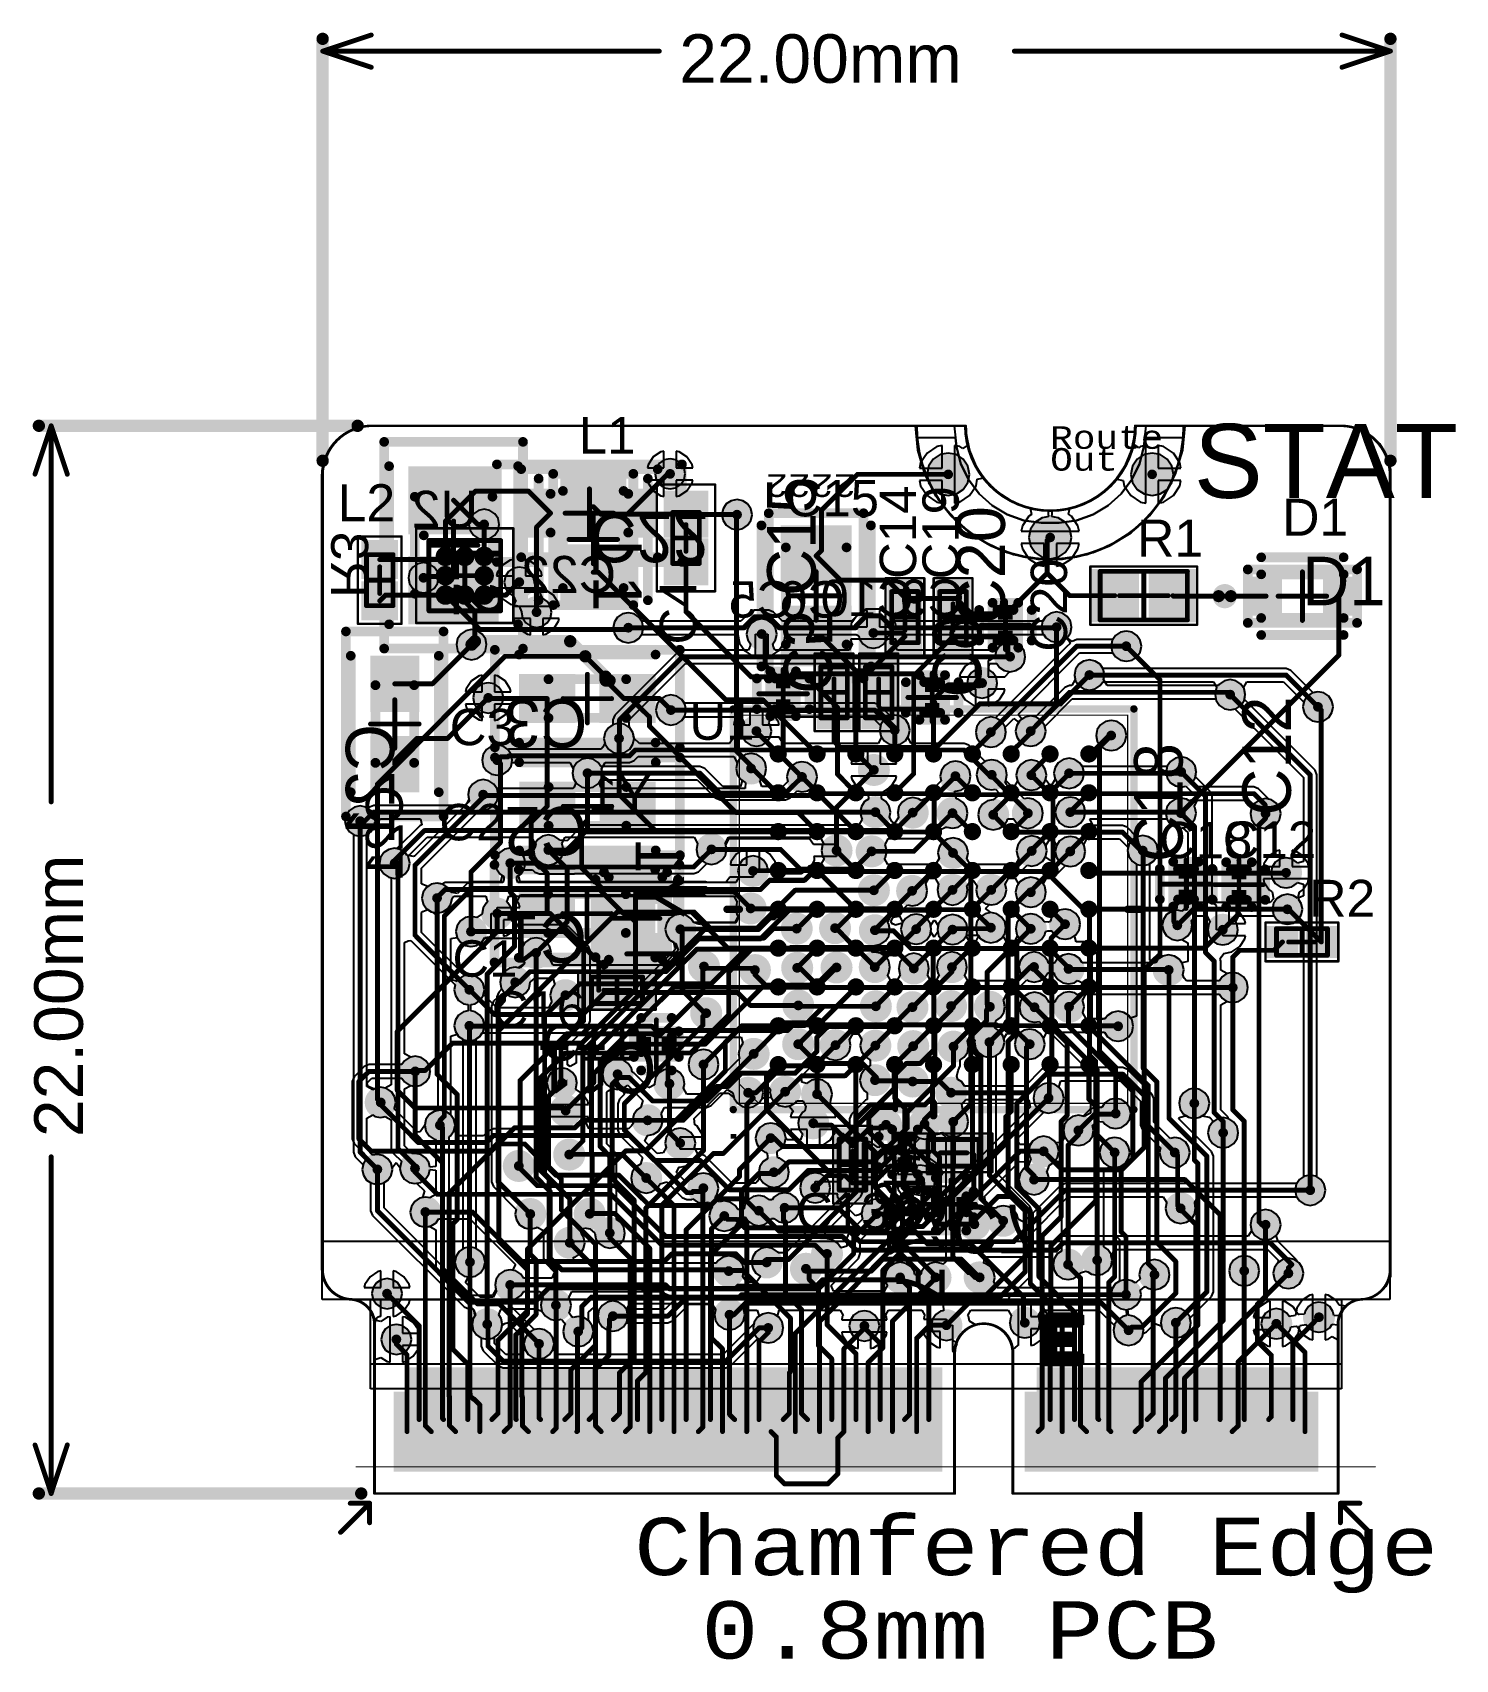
# Model space of a CAD drawing. Header units: millimetres. Extents: x 3.1 to 4.26, y 1.5 to 2.82.
import ezdxf

# ---------------------------------------------------------------- set-up
doc = ezdxf.new("R2010")
doc.units = ezdxf.units.MM
doc.header["$MEASUREMENT"] = 0
for name, color, linetype in [('BottomLayer', 5, 'Continuous'), ('BottomOverlay', 54, 'Continuous'), ('BottomPaste', 16, 'Continuous'), ('BottomSolder', 6, 'Continuous'), ('Mechanical10', 56, 'Continuous'), ('Mechanical13', 56, 'Continuous'), ('Mechanical15', 56, 'Continuous'), ('Mechanical18', 56, 'Continuous'), ('Mechanical2', 216, 'Continuous'), ('Mechanical3', 76, 'Continuous'), ('Mechanical4', 56, 'Continuous'), ('Mechanical5', 56, 'Continuous'), ('Mechanical6', 56, 'Continuous'), ('Mechanical7', 56, 'Continuous'), ('Mechanical8', 56, 'Continuous'), ('Mechanical9', 56, 'Continuous'), ('MidLayer1', 16, 'Continuous'), ('MidLayer2', 76, 'Continuous'), ('MultiLayer', 9, 'Continuous'), ('PadHoleLayer', 156, 'Continuous'), ('TopLayer', 1, 'Continuous'), ('TopOverlay', 2, 'Continuous'), ('TopPaste', 8, 'Continuous'), ('TopSolder', 216, 'Continuous'), ('ViaHoleLayer', 16, 'Continuous')]:
    doc.layers.add(name, color=color, linetype=linetype)
doc.styles.add('Arial', font='arial.ttf', dxfattribs={"height": 0.2})
doc.styles.add('Courier New', font='cour.ttf', dxfattribs={"height": 0.2})

msp = doc.modelspace()

# ---------------------------------------------------------------- texts
at = {"layer": 'BottomOverlay', "style": 'Arial', "text_generation_flag": 2}
for s, height, p in [('U2', 0.03, (3.4658, 2.4134)), ('C22', 0.03, (3.5779, 2.3605)), ('C5', 0.02953, (3.722, 2.3405)), ('C6', 0.02953, (3.7633, 2.3405)), ('C10', 0.02953, (3.8194, 2.3417)), ('C9', 0.02953, (3.8605, 2.3417)), ('Y1', 0.02953, (3.6066, 2.1828))]:
    msp.add_text(s, height=height, dxfattribs=at).set_placement(p)
for s, height, rotation, p in [('R3', 0.03, 270, (3.3468, 2.3566)), ('C21', 0.03, 90, (3.4049, 2.2044)), ('C8', 0.02953, 90, (3.8173, 1.9145)), ('C7', 0.02953, 90, (3.8272, 1.8743))]:
    msp.add_text(s, height=height, rotation=rotation, dxfattribs=at).set_placement(p)
at = {"layer": 'Mechanical13'}
for s, height, style, p in [('22.00mm', 0.03937, 'Arial', (3.6291, 2.7743)), ('Route', 0.01831, 'Courier New', (3.93, 2.4774)), ('Out', 0.01831, 'Courier New', (3.93, 2.4597))]:
    msp.add_text(s, height=height, dxfattribs=dict(at, style=style)).set_placement(p)
for s, height, rotation, style, p in [('22.00mm', 0.03937, 90, 'Arial', (3.1454, 1.9191)), ('Chamfered Edge', 0.0465, 360, 'Courier New', (3.5925, 1.5638)), ('0.8mm PCB', 0.0465, 360, 'Courier New', (3.6469, 1.4961))]:
    msp.add_text(s, height=height, rotation=rotation, dxfattribs=dict(at, style=style)).set_placement(p)
at = {"layer": 'Mechanical18', "style": 'Courier New'}
msp.add_text('2222', height=0.01831, rotation=180, dxfattribs=at).set_placement((3.7725, 2.4567))
at = {"layer": 'TopOverlay', "style": 'Arial'}
for s, height, p in [('L1', 0.02953, (3.5477, 2.4736)), ('STAT', 0.06, (4.0465, 2.4376)), ('L2', 0.03, (3.3521, 2.4187)), ('C15', 0.02953, (3.7155, 2.4226)), ('D1', 0.03, (4.1182, 2.4069)), ('R1', 0.03, (4.0005, 2.39)), ('U1', 0.02953, (3.6374, 2.2414)), ('C3', 0.02953, (3.443, 2.237)), ('C2', 0.02953, (3.4345, 2.1598)), ('C18', 0.02953, (4.0183, 2.1453)), ('C12', 0.02953, (4.07, 2.1456)), ('R2', 0.03, (4.1401, 2.0978)), ('C1', 0.02953, (3.4452, 2.0492)), ('C16', 0.02953, (3.477, 2.0079)), ('C11', 0.02953, (3.5178, 1.9811)), ('C13', 0.02953, (3.7239, 1.8441))]:
    msp.add_text(s, height=height, dxfattribs=at).set_placement(p)
for s, p in [('C14', (3.8213, 2.3719)), ('C19', (3.8559, 2.3715)), ('C20', (3.9437, 2.3129)), ('C4', (3.6429, 2.3187)), ('C17', (3.8244, 1.84))]:
    msp.add_text(s, height=0.02953, rotation=90, dxfattribs=at).set_placement(p)

# ---------------------------------------------------------------- blocks, each defined once
blk = doc.blocks.new('WLCSP_8_P1_B_1')
at = {"layer": 'BottomLayer'}
h = blk.add_hatch(color=5, dxfattribs=at)
edge = h.paths.add_edge_path()
edge.add_arc((-0.0207, 0.0107), 0.00394, 0, 360)
h = blk.add_hatch(color=5, dxfattribs=at)
edge = h.paths.add_edge_path()
edge.add_arc((-0.005, 0.0107), 0.00394, 0, 360)
h = blk.add_hatch(color=5, dxfattribs=at)
edge = h.paths.add_edge_path()
edge.add_arc((0.0107, 0.0107), 0.00394, 0, 360)
h = blk.add_hatch(color=5, dxfattribs=at)
edge = h.paths.add_edge_path()
edge.add_arc((-0.0207, -0.005), 0.00394, 0, 360)
h = blk.add_hatch(color=5, dxfattribs=at)
edge = h.paths.add_edge_path()
edge.add_arc((0.0107, -0.005), 0.00394, 0, 360)
h = blk.add_hatch(color=5, dxfattribs=at)
edge = h.paths.add_edge_path()
edge.add_arc((-0.0207, -0.0207), 0.00394, 0, 360)
h = blk.add_hatch(color=5, dxfattribs=at)
edge = h.paths.add_edge_path()
edge.add_arc((-0.005, -0.0207), 0.00394, 0, 360)
h = blk.add_hatch(color=5, dxfattribs=at)
edge = h.paths.add_edge_path()
edge.add_arc((0.0107, -0.0207), 0.00394, 0, 360)
at = {"layer": 'BottomPaste'}
h = blk.add_hatch(color=16, dxfattribs=at)
edge = h.paths.add_edge_path()
edge.add_arc((-0.0207, 0.0107), 0.00394, 0, 360)
h = blk.add_hatch(color=16, dxfattribs=at)
edge = h.paths.add_edge_path()
edge.add_arc((-0.005, 0.0107), 0.00394, 0, 360)
h = blk.add_hatch(color=16, dxfattribs=at)
edge = h.paths.add_edge_path()
edge.add_arc((0.0107, 0.0107), 0.00394, 0, 360)
h = blk.add_hatch(color=16, dxfattribs=at)
edge = h.paths.add_edge_path()
edge.add_arc((-0.0207, -0.005), 0.00394, 0, 360)
h = blk.add_hatch(color=16, dxfattribs=at)
edge = h.paths.add_edge_path()
edge.add_arc((0.0107, -0.005), 0.00394, 0, 360)
h = blk.add_hatch(color=16, dxfattribs=at)
edge = h.paths.add_edge_path()
edge.add_arc((-0.0207, -0.0207), 0.00394, 0, 360)
h = blk.add_hatch(color=16, dxfattribs=at)
edge = h.paths.add_edge_path()
edge.add_arc((-0.005, -0.0207), 0.00394, 0, 360)
h = blk.add_hatch(color=16, dxfattribs=at)
edge = h.paths.add_edge_path()
edge.add_arc((0.0107, -0.0207), 0.00394, 0, 360)
at = {"layer": 'BottomSolder'}
h = blk.add_hatch(color=6, dxfattribs=at)
edge = h.paths.add_edge_path()
edge.add_arc((-0.0207, 0.0107), 0.00794, 0, 360)
h = blk.add_hatch(color=6, dxfattribs=at)
edge = h.paths.add_edge_path()
edge.add_arc((-0.005, 0.0107), 0.00794, 0, 360)
h = blk.add_hatch(color=6, dxfattribs=at)
edge = h.paths.add_edge_path()
edge.add_arc((0.0107, 0.0107), 0.00794, 0, 360)
h = blk.add_hatch(color=6, dxfattribs=at)
edge = h.paths.add_edge_path()
edge.add_arc((-0.0207, -0.005), 0.00794, 0, 360)
h = blk.add_hatch(color=6, dxfattribs=at)
edge = h.paths.add_edge_path()
edge.add_arc((0.0107, -0.005), 0.00794, 0, 360)
h = blk.add_hatch(color=6, dxfattribs=at)
edge = h.paths.add_edge_path()
edge.add_arc((-0.0207, -0.0207), 0.00794, 0, 360)
h = blk.add_hatch(color=6, dxfattribs=at)
edge = h.paths.add_edge_path()
edge.add_arc((-0.005, -0.0207), 0.00794, 0, 360)
h = blk.add_hatch(color=6, dxfattribs=at)
edge = h.paths.add_edge_path()
edge.add_arc((0.0107, -0.0207), 0.00794, 0, 360)
at = {"layer": 'BottomOverlay'}
for points, const_width in [([(-0.0363, 0.0277, 1), (-0.0402, 0.0277, 1)], 0.00394), ([(-0.0412, 0.0277, 1), (-0.0393, 0.0277, 1)], 0.00197), ([(-0.0373, 0.0277, 1), (-0.0353, 0.0277, 1)], 0.00197)]:
    blk.add_lwpolyline(points, format="xyb", close=True, dxfattribs=dict(at, const_width=const_width))
at = {"layer": 'Mechanical13', "const_width": 0.00394}
for points in [[(-0.0341, -0.0335), (-0.0341, 0.0235)], [(-0.0341, 0.0235), (0.0241, 0.0235)], [(0.0241, -0.0335), (0.0241, 0.0235)], [(-0.0341, -0.0335), (0.0241, -0.0335)]]:
    blk.add_lwpolyline(points, dxfattribs=at)
at = {"layer": 'Mechanical13', "const_width": 0.00197}
for points in [[(-0.0351, 0.0235, 1), (-0.0331, 0.0235, 1)], [(-0.0351, 0.0235, 1), (-0.0331, 0.0235, 1)], [(0.0231, 0.0235, 1), (0.0251, 0.0235, 1)], [(0.0231, 0.0235, 1), (0.0251, 0.0235, 1)], [(-0.0351, -0.0335, 1), (-0.0331, -0.0335, 1)], [(-0.0351, -0.0335, 1), (-0.0331, -0.0335, 1)], [(0.0231, -0.0335, 1), (0.0251, -0.0335, 1)], [(0.0231, -0.0335, 1), (0.0251, -0.0335, 1)]]:
    blk.add_lwpolyline(points, format="xyb", close=True, dxfattribs=at)
at = {"layer": 'Mechanical15'}
for points, const_width in [([(-0.0444, -0.0434), (-0.0444, 0.0334)], 0.00197), ([(-0.0444, 0.0334), (0.0344, 0.0334)], 0.00197), ([(0.0344, -0.0434), (0.0344, 0.0334)], 0.00197), ([(-0.005, -0.0247), (-0.005, 0.0147)], 0.00394), ([(-0.0247, -0.005), (0.0147, -0.005)], 0.00394), ([(-0.0444, -0.0434), (0.0344, -0.0434)], 0.00197)]:
    blk.add_lwpolyline(points, dxfattribs=dict(at, const_width=const_width))
for points, const_width in [([(-0.0449, 0.0334, 1), (-0.0439, 0.0334, 1)], 0.000984), ([(-0.0449, 0.0334, 1), (-0.0439, 0.0334, 1)], 0.000984), ([(0.0339, 0.0334, 1), (0.0349, 0.0334, 1)], 0.000984), ([(0.0339, 0.0334, 1), (0.0349, 0.0334, 1)], 0.000984), ([(-0.006, 0.0147, 1), (-0.004, 0.0147, 1)], 0.00197), ([(-0.0257, -0.005, 1), (-0.0237, -0.005, 1)], 0.00197), ([(0.0137, -0.005, 1), (0.0157, -0.005, 1)], 0.00197), ([(-0.006, -0.0247, 1), (-0.004, -0.0247, 1)], 0.00197), ([(-0.0449, -0.0434, 1), (-0.0439, -0.0434, 1)], 0.000984), ([(-0.0449, -0.0434, 1), (-0.0439, -0.0434, 1)], 0.000984), ([(0.0339, -0.0434, 1), (0.0349, -0.0434, 1)], 0.000984), ([(0.0339, -0.0434, 1), (0.0349, -0.0434, 1)], 0.000984)]:
    blk.add_lwpolyline(points, format="xyb", close=True, dxfattribs=dict(at, const_width=const_width))
blk = doc.blocks.new('FP_LQM2MPN_G0_IPC_A_2')
at = {"layer": 'TopLayer'}
for points in [[(-0.0641, 0.0366), (-0.0088, 0.0366), (-0.0088, -0.0366), (-0.0641, -0.0366)], [(0.0088, 0.0366), (0.0641, 0.0366), (0.0641, -0.0366), (0.0088, -0.0366)]]:
    blk.add_hatch(color=1, dxfattribs=at).paths.add_polyline_path(points)
at = {"layer": 'TopPaste'}
for points in [[(-0.0641, 0.0366), (-0.0088, 0.0366), (-0.0088, -0.0366), (-0.0641, -0.0366)], [(0.0088, 0.0366), (0.0641, 0.0366), (0.0641, -0.0366), (0.0088, -0.0366)]]:
    blk.add_hatch(color=8, dxfattribs=at).paths.add_polyline_path(points)
at = {"layer": 'TopSolder'}
for points in [[(-0.0641, 0.0366), (-0.0088, 0.0366), (-0.0088, -0.0366), (-0.0641, -0.0366)], [(0.0088, 0.0366), (0.0641, 0.0366), (0.0641, -0.0366), (0.0088, -0.0366)]]:
    blk.add_hatch(color=216, dxfattribs=at).paths.add_polyline_path(points)
at = {"layer": 'Mechanical2', "const_width": 0.00787}
for points in [[(0.0394, 0.0315), (-0.0394, 0.0315)], [(-0.0394, -0.0315), (-0.0394, 0.0315)], [(0.0394, -0.0315), (0.0394, 0.0315)], [(0.0394, -0.0315), (-0.0394, -0.0315)]]:
    blk.add_lwpolyline(points, dxfattribs=at)
at = {"layer": 'Mechanical2', "const_width": 0.00394}
for points in [[(-0.0413, 0.0315, 1), (-0.0374, 0.0315, 1)], [(-0.0413, 0.0315, 1), (-0.0374, 0.0315, 1)], [(0.0374, 0.0315, 1), (0.0413, 0.0315, 1)], [(0.0374, 0.0315, 1), (0.0413, 0.0315, 1)], [(-0.0413, -0.0315, 1), (-0.0374, -0.0315, 1)], [(-0.0413, -0.0315, 1), (-0.0374, -0.0315, 1)], [(0.0374, -0.0315, 1), (0.0413, -0.0315, 1)], [(0.0374, -0.0315, 1), (0.0413, -0.0315, 1)]]:
    blk.add_lwpolyline(points, format="xyb", close=True, dxfattribs=at)
at = {"layer": 'Mechanical4', "const_width": 0.00787}
for points in [[(0.0838, 0.0563), (-0.0838, 0.0563)], [(-0.0838, -0.0563), (-0.0838, 0.0563)], [(0.0838, -0.0563), (0.0838, 0.0563)], [(0.0838, -0.0563), (-0.0838, -0.0563)]]:
    blk.add_lwpolyline(points, dxfattribs=at)
at = {"layer": 'Mechanical4', "const_width": 0.00394}
for points in [[(-0.0858, 0.0563, 1), (-0.0819, 0.0563, 1)], [(-0.0858, 0.0563, 1), (-0.0819, 0.0563, 1)], [(0.0819, 0.0563, 1), (0.0858, 0.0563, 1)], [(0.0819, 0.0563, 1), (0.0858, 0.0563, 1)], [(-0.0858, -0.0563, 1), (-0.0819, -0.0563, 1)], [(-0.0858, -0.0563, 1), (-0.0819, -0.0563, 1)], [(0.0819, -0.0563, 1), (0.0858, -0.0563, 1)], [(0.0819, -0.0563, 1), (0.0858, -0.0563, 1)]]:
    blk.add_lwpolyline(points, format="xyb", close=True, dxfattribs=at)
at = {"layer": 'Mechanical6', "const_width": 0.00787}
for points in [[(0.0838, 0.0563), (-0.0838, 0.0563)], [(-0.0838, -0.0563), (-0.0838, 0.0563)], [(0.0838, -0.0563), (0.0838, 0.0563)], [(0.0838, -0.0563), (-0.0838, -0.0563)]]:
    blk.add_lwpolyline(points, dxfattribs=at)
at = {"layer": 'Mechanical6', "const_width": 0.00394}
for points in [[(-0.0858, 0.0563, 1), (-0.0819, 0.0563, 1)], [(-0.0858, 0.0563, 1), (-0.0819, 0.0563, 1)], [(0.0819, 0.0563, 1), (0.0858, 0.0563, 1)], [(0.0819, 0.0563, 1), (0.0858, 0.0563, 1)], [(-0.0858, -0.0563, 1), (-0.0819, -0.0563, 1)], [(-0.0858, -0.0563, 1), (-0.0819, -0.0563, 1)], [(0.0819, -0.0563, 1), (0.0858, -0.0563, 1)], [(0.0819, -0.0563, 1), (0.0858, -0.0563, 1)]]:
    blk.add_lwpolyline(points, format="xyb", close=True, dxfattribs=at)
at = {"layer": 'Mechanical8', "const_width": 0.00394}
for points in [[(0, -0.0197), (0, 0.0197)], [(0.0197, 0), (-0.0197, 0)]]:
    blk.add_lwpolyline(points, dxfattribs=at)
at = {"layer": 'Mechanical8', "const_width": 0.00197}
for points in [[(-0.001, 0.0197, 1), (0.001, 0.0197, 1)], [(-0.0207, 0, 1), (-0.0187, 0, 1)], [(0.0187, 0, 1), (0.0207, 0, 1)], [(-0.001, -0.0197, 1), (0.001, -0.0197, 1)]]:
    blk.add_lwpolyline(points, format="xyb", close=True, dxfattribs=at)
at = {"layer": 'TopOverlay', "const_width": 0.00787}
for points in [[(0.0641, 0.0523), (-0.0641, 0.0523)], [(0.0641, -0.0523), (-0.0641, -0.0523)]]:
    blk.add_lwpolyline(points, dxfattribs=at)
at = {"layer": 'TopOverlay', "const_width": 0.00394}
for points in [[(-0.0661, 0.0523, 1), (-0.0622, 0.0523, 1)], [(0.0622, 0.0523, 1), (0.0661, 0.0523, 1)], [(-0.0661, -0.0523, 1), (-0.0622, -0.0523, 1)], [(0.0622, -0.0523, 1), (0.0661, -0.0523, 1)]]:
    blk.add_lwpolyline(points, format="xyb", close=True, dxfattribs=at)
at = {"layer": 'Mechanical6'}
blk.add_text('L2', height=0.03937, dxfattribs=at).set_placement((0, 0))
blk = doc.blocks.new('RESC1005X40X25NL05T10_B_3')
at = {"layer": 'BottomLayer'}
for points in [[(-0.0049, 0.0108), (-0.0049, -0.0108), (-0.0285, -0.0108), (-0.0285, 0.0108)], [(0.0285, 0.0108), (0.0285, -0.0108), (0.0049, -0.0108), (0.0049, 0.0108)]]:
    blk.add_hatch(color=5, dxfattribs=at).paths.add_polyline_path(points)
at = {"layer": 'BottomPaste'}
for points in [[(-0.0049, 0.0108), (-0.0049, -0.0108), (-0.0285, -0.0108), (-0.0285, 0.0108)], [(0.0285, 0.0108), (0.0285, -0.0108), (0.0049, -0.0108), (0.0049, 0.0108)]]:
    blk.add_hatch(color=16, dxfattribs=at).paths.add_polyline_path(points)
at = {"layer": 'BottomSolder'}
for points in [[(-0.0009, 0.0148), (-0.0009, -0.0148), (-0.0325, -0.0148), (-0.0325, 0.0148)], [(0.0325, 0.0148), (0.0325, -0.0148), (0.0009, -0.0148), (0.0009, 0.0148)]]:
    blk.add_hatch(color=6, dxfattribs=at).paths.add_polyline_path(points)
at = {"layer": 'Mechanical13', "const_width": 0.00394}
for points in [[(-0.0207, -0.0108), (-0.0207, 0.0108)], [(0.0207, 0.0108), (-0.0207, 0.0108)], [(0.0207, -0.0108), (0.0207, 0.0108)], [(0.0207, -0.0108), (-0.0207, -0.0108)]]:
    blk.add_lwpolyline(points, dxfattribs=at)
at = {"layer": 'Mechanical13', "const_width": 0.00197}
for points in [[(-0.0217, 0.0108, 1), (-0.0197, 0.0108, 1)], [(-0.0217, 0.0108, 1), (-0.0197, 0.0108, 1)], [(0.0197, 0.0108, 1), (0.0217, 0.0108, 1)], [(0.0197, 0.0108, 1), (0.0217, 0.0108, 1)], [(-0.0217, -0.0108, 1), (-0.0197, -0.0108, 1)], [(-0.0217, -0.0108, 1), (-0.0197, -0.0108, 1)], [(0.0197, -0.0108, 1), (0.0217, -0.0108, 1)], [(0.0197, -0.0108, 1), (0.0217, -0.0108, 1)]]:
    blk.add_lwpolyline(points, format="xyb", close=True, dxfattribs=at)
at = {"layer": 'Mechanical15'}
for points, const_width in [([(-0.0354, -0.0177), (-0.0354, 0.0177)], 0.00197), ([(0.0354, 0.0177), (-0.0354, 0.0177)], 0.00197), ([(0.0354, -0.0177), (0.0354, 0.0177)], 0.00197), ([(0.0108, 0), (-0.0108, 0)], 0.00394), ([(0, -0.0108), (0, 0.0108)], 0.00394), ([(0.0354, -0.0177), (-0.0354, -0.0177)], 0.00197)]:
    blk.add_lwpolyline(points, dxfattribs=dict(at, const_width=const_width))
for points, const_width in [([(-0.0359, 0.0177, 1), (-0.0349, 0.0177, 1)], 0.000984), ([(-0.0359, 0.0177, 1), (-0.0349, 0.0177, 1)], 0.000984), ([(0.0349, 0.0177, 1), (0.0359, 0.0177, 1)], 0.000984), ([(0.0349, 0.0177, 1), (0.0359, 0.0177, 1)], 0.000984), ([(-0.0118, 0, 1), (-0.0098, 0, 1)], 0.00197), ([(-0.001, 0.0108, 1), (0.001, 0.0108, 1)], 0.00197), ([(0.0098, 0, 1), (0.0118, 0, 1)], 0.00197), ([(-0.001, -0.0108, 1), (0.001, -0.0108, 1)], 0.00197), ([(-0.0359, -0.0177, 1), (-0.0349, -0.0177, 1)], 0.000984), ([(-0.0359, -0.0177, 1), (-0.0349, -0.0177, 1)], 0.000984), ([(0.0349, -0.0177, 1), (0.0359, -0.0177, 1)], 0.000984), ([(0.0349, -0.0177, 1), (0.0359, -0.0177, 1)], 0.000984)]:
    blk.add_lwpolyline(points, format="xyb", close=True, dxfattribs=dict(at, const_width=const_width))
blk = doc.blocks.new('FP_GRM188_0_1__0_2_0_55_IPC_A_B_4')
at = {"layer": 'BottomLayer'}
for points in [[(-0.0554, 0.0199), (-0.0078, 0.0199), (-0.0078, -0.0199), (-0.0554, -0.0199)], [(0.0078, 0.0199), (0.0554, 0.0199), (0.0554, -0.0199), (0.0078, -0.0199)]]:
    blk.add_hatch(color=5, dxfattribs=at).paths.add_polyline_path(points)
at = {"layer": 'BottomPaste'}
for points in [[(-0.0554, 0.0199), (-0.0078, 0.0199), (-0.0078, -0.0199), (-0.0554, -0.0199)], [(0.0078, 0.0199), (0.0554, 0.0199), (0.0554, -0.0199), (0.0078, -0.0199)]]:
    blk.add_hatch(color=16, dxfattribs=at).paths.add_polyline_path(points)
at = {"layer": 'BottomSolder'}
for points in [[(-0.0554, 0.0199), (-0.0078, 0.0199), (-0.0078, -0.0199), (-0.0554, -0.0199)], [(0.0078, 0.0199), (0.0554, 0.0199), (0.0554, -0.0199), (0.0078, -0.0199)]]:
    blk.add_hatch(color=6, dxfattribs=at).paths.add_polyline_path(points)
at = {"layer": 'BottomOverlay', "const_width": 0.00787}
for points in [[(-0.0554, 0.0357), (0.0554, 0.0357)], [(-0.0554, -0.0357), (0.0554, -0.0357)]]:
    blk.add_lwpolyline(points, dxfattribs=at)
at = {"layer": 'BottomOverlay', "const_width": 0.00394}
for points in [[(-0.0573, 0.0357, 1), (-0.0534, 0.0357, 1)], [(0.0534, 0.0357, 1), (0.0573, 0.0357, 1)], [(-0.0573, -0.0357, 1), (-0.0534, -0.0357, 1)], [(0.0534, -0.0357, 1), (0.0573, -0.0357, 1)]]:
    blk.add_lwpolyline(points, format="xyb", close=True, dxfattribs=at)
at = {"layer": 'Mechanical3', "const_width": 0.00787}
for points in [[(-0.0315, -0.0157), (-0.0315, 0.0157)], [(-0.0315, 0.0157), (0.0315, 0.0157)], [(0.0315, -0.0157), (0.0315, 0.0157)], [(-0.0315, -0.0157), (0.0315, -0.0157)]]:
    blk.add_lwpolyline(points, dxfattribs=at)
at = {"layer": 'Mechanical3', "const_width": 0.00394}
for points in [[(-0.0335, 0.0157, 1), (-0.0295, 0.0157, 1)], [(-0.0335, 0.0157, 1), (-0.0295, 0.0157, 1)], [(0.0295, 0.0157, 1), (0.0335, 0.0157, 1)], [(0.0295, 0.0157, 1), (0.0335, 0.0157, 1)], [(-0.0335, -0.0157, 1), (-0.0295, -0.0157, 1)], [(-0.0335, -0.0157, 1), (-0.0295, -0.0157, 1)], [(0.0295, -0.0157, 1), (0.0335, -0.0157, 1)], [(0.0295, -0.0157, 1), (0.0335, -0.0157, 1)]]:
    blk.add_lwpolyline(points, format="xyb", close=True, dxfattribs=at)
at = {"layer": 'Mechanical5', "const_width": 0.00787}
for points in [[(-0.075, -0.0396), (-0.075, 0.0396)], [(-0.075, 0.0396), (0.075, 0.0396)], [(0.075, -0.0396), (0.075, 0.0396)], [(-0.075, -0.0396), (0.075, -0.0396)]]:
    blk.add_lwpolyline(points, dxfattribs=at)
at = {"layer": 'Mechanical5', "const_width": 0.00394}
for points in [[(-0.077, 0.0396, 1), (-0.0731, 0.0396, 1)], [(-0.077, 0.0396, 1), (-0.0731, 0.0396, 1)], [(0.0731, 0.0396, 1), (0.077, 0.0396, 1)], [(0.0731, 0.0396, 1), (0.077, 0.0396, 1)], [(-0.077, -0.0396, 1), (-0.0731, -0.0396, 1)], [(-0.077, -0.0396, 1), (-0.0731, -0.0396, 1)], [(0.0731, -0.0396, 1), (0.077, -0.0396, 1)], [(0.0731, -0.0396, 1), (0.077, -0.0396, 1)]]:
    blk.add_lwpolyline(points, format="xyb", close=True, dxfattribs=at)
at = {"layer": 'Mechanical7', "const_width": 0.00787}
for points in [[(-0.075, -0.0396), (-0.075, 0.0396)], [(-0.075, 0.0396), (0.075, 0.0396)], [(0.075, -0.0396), (0.075, 0.0396)], [(-0.075, -0.0396), (0.075, -0.0396)]]:
    blk.add_lwpolyline(points, dxfattribs=at)
at = {"layer": 'Mechanical7', "const_width": 0.00394}
for points in [[(-0.077, 0.0396, 1), (-0.0731, 0.0396, 1)], [(-0.077, 0.0396, 1), (-0.0731, 0.0396, 1)], [(0.0731, 0.0396, 1), (0.077, 0.0396, 1)], [(0.0731, 0.0396, 1), (0.077, 0.0396, 1)], [(-0.077, -0.0396, 1), (-0.0731, -0.0396, 1)], [(-0.077, -0.0396, 1), (-0.0731, -0.0396, 1)], [(0.0731, -0.0396, 1), (0.077, -0.0396, 1)], [(0.0731, -0.0396, 1), (0.077, -0.0396, 1)]]:
    blk.add_lwpolyline(points, format="xyb", close=True, dxfattribs=at)
at = {"layer": 'Mechanical9', "const_width": 0.00394}
for points in [[(0, -0.0197), (0, 0.0197)], [(-0.0197, 0), (0.0197, 0)]]:
    blk.add_lwpolyline(points, dxfattribs=at)
at = {"layer": 'Mechanical9', "const_width": 0.00197}
for points in [[(-0.001, 0.0197, 1), (0.001, 0.0197, 1)], [(-0.0207, 0, 1), (-0.0187, 0, 1)], [(0.0187, 0, 1), (0.0207, 0, 1)], [(-0.001, -0.0197, 1), (0.001, -0.0197, 1)]]:
    blk.add_lwpolyline(points, format="xyb", close=True, dxfattribs=at)
at = {"layer": 'Mechanical7', "text_generation_flag": 2}
blk.add_text('C22', height=0.03937, rotation=180, dxfattribs=at).set_placement((0, -0.0004))
blk = doc.blocks.new('FP_CL10_IPC_A_B_5')
at = {"layer": 'BottomLayer'}
for points in [[(-0.0554, 0.0199), (-0.0098, 0.0199), (-0.0098, -0.0199), (-0.0554, -0.0199)], [(0.0098, 0.0199), (0.0554, 0.0199), (0.0554, -0.0199), (0.0098, -0.0199)]]:
    blk.add_hatch(color=5, dxfattribs=at).paths.add_polyline_path(points)
at = {"layer": 'BottomPaste'}
for points in [[(-0.0554, 0.0199), (-0.0098, 0.0199), (-0.0098, -0.0199), (-0.0554, -0.0199)], [(0.0098, 0.0199), (0.0554, 0.0199), (0.0554, -0.0199), (0.0098, -0.0199)]]:
    blk.add_hatch(color=16, dxfattribs=at).paths.add_polyline_path(points)
at = {"layer": 'BottomSolder'}
for points in [[(-0.0554, 0.0199), (-0.0098, 0.0199), (-0.0098, -0.0199), (-0.0554, -0.0199)], [(0.0098, 0.0199), (0.0554, 0.0199), (0.0554, -0.0199), (0.0098, -0.0199)]]:
    blk.add_hatch(color=6, dxfattribs=at).paths.add_polyline_path(points)
at = {"layer": 'BottomOverlay', "const_width": 0.00787}
for points in [[(0.0554, 0.0357), (-0.0554, 0.0357)], [(0.0554, -0.0357), (-0.0554, -0.0357)]]:
    blk.add_lwpolyline(points, dxfattribs=at)
at = {"layer": 'BottomOverlay', "const_width": 0.00394}
for points in [[(-0.0573, 0.0357, 1), (-0.0534, 0.0357, 1)], [(0.0534, 0.0357, 1), (0.0573, 0.0357, 1)], [(-0.0573, -0.0357, 1), (-0.0534, -0.0357, 1)], [(0.0534, -0.0357, 1), (0.0573, -0.0357, 1)]]:
    blk.add_lwpolyline(points, format="xyb", close=True, dxfattribs=at)
at = {"layer": 'Mechanical3', "const_width": 0.00787}
for points in [[(-0.0315, -0.0157), (-0.0315, 0.0157)], [(0.0315, 0.0157), (-0.0315, 0.0157)], [(0.0315, -0.0157), (0.0315, 0.0157)], [(0.0315, -0.0157), (-0.0315, -0.0157)]]:
    blk.add_lwpolyline(points, dxfattribs=at)
at = {"layer": 'Mechanical3', "const_width": 0.00394}
for points in [[(-0.0335, 0.0157, 1), (-0.0295, 0.0157, 1)], [(-0.0335, 0.0157, 1), (-0.0295, 0.0157, 1)], [(0.0295, 0.0157, 1), (0.0335, 0.0157, 1)], [(0.0295, 0.0157, 1), (0.0335, 0.0157, 1)], [(-0.0335, -0.0157, 1), (-0.0295, -0.0157, 1)], [(-0.0335, -0.0157, 1), (-0.0295, -0.0157, 1)], [(0.0295, -0.0157, 1), (0.0335, -0.0157, 1)], [(0.0295, -0.0157, 1), (0.0335, -0.0157, 1)]]:
    blk.add_lwpolyline(points, format="xyb", close=True, dxfattribs=at)
at = {"layer": 'Mechanical5', "const_width": 0.00787}
for points in [[(-0.075, -0.0396), (-0.075, 0.0396)], [(0.075, 0.0396), (-0.075, 0.0396)], [(0.075, -0.0396), (0.075, 0.0396)], [(0.075, -0.0396), (-0.075, -0.0396)]]:
    blk.add_lwpolyline(points, dxfattribs=at)
at = {"layer": 'Mechanical5', "const_width": 0.00394}
for points in [[(-0.077, 0.0396, 1), (-0.0731, 0.0396, 1)], [(-0.077, 0.0396, 1), (-0.0731, 0.0396, 1)], [(0.0731, 0.0396, 1), (0.077, 0.0396, 1)], [(0.0731, 0.0396, 1), (0.077, 0.0396, 1)], [(-0.077, -0.0396, 1), (-0.0731, -0.0396, 1)], [(-0.077, -0.0396, 1), (-0.0731, -0.0396, 1)], [(0.0731, -0.0396, 1), (0.077, -0.0396, 1)], [(0.0731, -0.0396, 1), (0.077, -0.0396, 1)]]:
    blk.add_lwpolyline(points, format="xyb", close=True, dxfattribs=at)
at = {"layer": 'Mechanical7', "const_width": 0.00787}
for points in [[(-0.075, -0.0396), (-0.075, 0.0396)], [(0.075, 0.0396), (-0.075, 0.0396)], [(0.075, -0.0396), (0.075, 0.0396)], [(0.075, -0.0396), (-0.075, -0.0396)]]:
    blk.add_lwpolyline(points, dxfattribs=at)
at = {"layer": 'Mechanical7', "const_width": 0.00394}
for points in [[(-0.077, 0.0396, 1), (-0.0731, 0.0396, 1)], [(-0.077, 0.0396, 1), (-0.0731, 0.0396, 1)], [(0.0731, 0.0396, 1), (0.077, 0.0396, 1)], [(0.0731, 0.0396, 1), (0.077, 0.0396, 1)], [(-0.077, -0.0396, 1), (-0.0731, -0.0396, 1)], [(-0.077, -0.0396, 1), (-0.0731, -0.0396, 1)], [(0.0731, -0.0396, 1), (0.077, -0.0396, 1)], [(0.0731, -0.0396, 1), (0.077, -0.0396, 1)]]:
    blk.add_lwpolyline(points, format="xyb", close=True, dxfattribs=at)
at = {"layer": 'Mechanical9', "const_width": 0.00394}
for points in [[(0, -0.0197), (0, 0.0197)], [(0.0197, 0), (-0.0197, 0)]]:
    blk.add_lwpolyline(points, dxfattribs=at)
at = {"layer": 'Mechanical9', "const_width": 0.00197}
for points in [[(-0.001, 0.0197, 1), (0.001, 0.0197, 1)], [(-0.0207, 0, 1), (-0.0187, 0, 1)], [(0.0187, 0, 1), (0.0207, 0, 1)], [(-0.001, -0.0197, 1), (0.001, -0.0197, 1)]]:
    blk.add_lwpolyline(points, format="xyb", close=True, dxfattribs=at)
at = {"layer": 'Mechanical7', "text_generation_flag": 2}
blk.add_text('C21', height=0.03937, rotation=-180, dxfattribs=at).set_placement((0, -0.0004))
blk = doc.blocks.new('RESC1005X40X25LL05T05_6')
at = {"layer": 'TopLayer'}
for points in [[(-0.0246, -0.0089), (-0.0246, 0.0089), (-0.0069, 0.0089), (-0.0069, -0.0089)], [(0.0069, -0.0089), (0.0069, 0.0089), (0.0246, 0.0089), (0.0246, -0.0089)]]:
    blk.add_hatch(color=1, dxfattribs=at).paths.add_polyline_path(points)
at = {"layer": 'TopPaste'}
for points in [[(-0.0246, -0.0089), (-0.0246, 0.0089), (-0.0069, 0.0089), (-0.0069, -0.0089)], [(0.0069, -0.0089), (0.0069, 0.0089), (0.0246, 0.0089), (0.0246, -0.0089)]]:
    blk.add_hatch(color=8, dxfattribs=at).paths.add_polyline_path(points)
at = {"layer": 'TopSolder'}
for points in [[(-0.0286, -0.0129), (-0.0286, 0.0129), (-0.0029, 0.0129), (-0.0029, -0.0129)], [(0.0029, -0.0129), (0.0029, 0.0129), (0.0286, 0.0129), (0.0286, -0.0129)]]:
    blk.add_hatch(color=216, dxfattribs=at).paths.add_polyline_path(points)
at = {"layer": 'Mechanical13', "const_width": 0.00394}
for points in [[(-0.0207, 0.0108), (0.0207, 0.0108)], [(-0.0207, -0.0108), (-0.0207, 0.0108)], [(0.0207, -0.0108), (0.0207, 0.0108)], [(-0.0207, -0.0108), (0.0207, -0.0108)]]:
    blk.add_lwpolyline(points, dxfattribs=at)
at = {"layer": 'Mechanical13', "const_width": 0.00197}
for points in [[(-0.0217, 0.0108, 1), (-0.0197, 0.0108, 1)], [(-0.0217, 0.0108, 1), (-0.0197, 0.0108, 1)], [(0.0197, 0.0108, 1), (0.0217, 0.0108, 1)], [(0.0197, 0.0108, 1), (0.0217, 0.0108, 1)], [(-0.0217, -0.0108, 1), (-0.0197, -0.0108, 1)], [(-0.0217, -0.0108, 1), (-0.0197, -0.0108, 1)], [(0.0197, -0.0108, 1), (0.0217, -0.0108, 1)], [(0.0197, -0.0108, 1), (0.0217, -0.0108, 1)]]:
    blk.add_lwpolyline(points, format="xyb", close=True, dxfattribs=at)
at = {"layer": 'Mechanical15'}
for points, const_width in [([(-0.0295, 0.0157), (0.0295, 0.0157)], 0.00197), ([(-0.0295, -0.0157), (-0.0295, 0.0157)], 0.00197), ([(0.0295, -0.0157), (0.0295, 0.0157)], 0.00197), ([(-0.0108, 0), (0.0108, 0)], 0.00394), ([(0, -0.0108), (0, 0.0108)], 0.00394), ([(-0.0295, -0.0157), (0.0295, -0.0157)], 0.00197)]:
    blk.add_lwpolyline(points, dxfattribs=dict(at, const_width=const_width))
for points, const_width in [([(-0.03, 0.0157, 1), (-0.029, 0.0157, 1)], 0.000984), ([(-0.03, 0.0157, 1), (-0.029, 0.0157, 1)], 0.000984), ([(0.029, 0.0157, 1), (0.03, 0.0157, 1)], 0.000984), ([(0.029, 0.0157, 1), (0.03, 0.0157, 1)], 0.000984), ([(-0.0118, 0, 1), (-0.0098, 0, 1)], 0.00197), ([(-0.001, 0.0108, 1), (0.001, 0.0108, 1)], 0.00197), ([(0.0098, 0, 1), (0.0118, 0, 1)], 0.00197), ([(-0.001, -0.0108, 1), (0.001, -0.0108, 1)], 0.00197), ([(-0.03, -0.0157, 1), (-0.029, -0.0157, 1)], 0.000984), ([(-0.03, -0.0157, 1), (-0.029, -0.0157, 1)], 0.000984), ([(0.029, -0.0157, 1), (0.03, -0.0157, 1)], 0.000984), ([(0.029, -0.0157, 1), (0.03, -0.0157, 1)], 0.000984)]:
    blk.add_lwpolyline(points, format="xyb", close=True, dxfattribs=dict(at, const_width=const_width))
blk = doc.blocks.new('RESC1608X55X30LL20T20_7')
at = {"layer": 'TopLayer'}
for points in [[(-0.0394, -0.0177), (-0.0394, 0.0177), (-0.0079, 0.0177), (-0.0079, -0.0177)], [(0.0079, -0.0177), (0.0079, 0.0177), (0.0394, 0.0177), (0.0394, -0.0177)]]:
    blk.add_hatch(color=1, dxfattribs=at).paths.add_polyline_path(points)
at = {"layer": 'TopPaste'}
for points in [[(-0.0394, -0.0177), (-0.0394, 0.0177), (-0.0079, 0.0177), (-0.0079, -0.0177)], [(0.0079, -0.0177), (0.0079, 0.0177), (0.0394, 0.0177), (0.0394, -0.0177)]]:
    blk.add_hatch(color=8, dxfattribs=at).paths.add_polyline_path(points)
at = {"layer": 'TopSolder'}
for points in [[(-0.0434, -0.0217), (-0.0434, 0.0217), (-0.0039, 0.0217), (-0.0039, -0.0217)], [(0.0039, -0.0217), (0.0039, 0.0217), (0.0434, 0.0217), (0.0434, -0.0217)]]:
    blk.add_hatch(color=216, dxfattribs=at).paths.add_polyline_path(points)
at = {"layer": 'Mechanical13', "const_width": 0.00394}
for points in [[(-0.0354, -0.0197), (-0.0354, 0.0197)], [(-0.0354, 0.0197), (0.0354, 0.0197)], [(0.0354, -0.0197), (0.0354, 0.0197)], [(-0.0354, -0.0197), (0.0354, -0.0197)]]:
    blk.add_lwpolyline(points, dxfattribs=at)
at = {"layer": 'Mechanical13', "const_width": 0.00197}
for points in [[(-0.0364, 0.0197, 1), (-0.0344, 0.0197, 1)], [(-0.0364, 0.0197, 1), (-0.0344, 0.0197, 1)], [(0.0344, 0.0197, 1), (0.0364, 0.0197, 1)], [(0.0344, 0.0197, 1), (0.0364, 0.0197, 1)], [(-0.0364, -0.0197, 1), (-0.0344, -0.0197, 1)], [(-0.0364, -0.0197, 1), (-0.0344, -0.0197, 1)], [(0.0344, -0.0197, 1), (0.0364, -0.0197, 1)], [(0.0344, -0.0197, 1), (0.0364, -0.0197, 1)]]:
    blk.add_lwpolyline(points, format="xyb", close=True, dxfattribs=at)
at = {"layer": 'Mechanical15'}
for points, const_width in [([(-0.0433, -0.0236), (-0.0433, 0.0236)], 0.00197), ([(-0.0433, 0.0236), (0.0433, 0.0236)], 0.00197), ([(0, -0.0197), (0, 0.0197)], 0.00394), ([(0.0433, -0.0236), (0.0433, 0.0236)], 0.00197), ([(-0.0197, 0), (0.0197, 0)], 0.00394), ([(-0.0433, -0.0236), (0.0433, -0.0236)], 0.00197)]:
    blk.add_lwpolyline(points, dxfattribs=dict(at, const_width=const_width))
for points, const_width in [([(-0.0438, 0.0236, 1), (-0.0428, 0.0236, 1)], 0.000984), ([(-0.0438, 0.0236, 1), (-0.0428, 0.0236, 1)], 0.000984), ([(-0.001, 0.0197, 1), (0.001, 0.0197, 1)], 0.00197), ([(0.0428, 0.0236, 1), (0.0438, 0.0236, 1)], 0.000984), ([(0.0428, 0.0236, 1), (0.0438, 0.0236, 1)], 0.000984), ([(-0.0207, 0, 1), (-0.0187, 0, 1)], 0.00197), ([(0.0187, 0, 1), (0.0207, 0, 1)], 0.00197), ([(-0.0438, -0.0236, 1), (-0.0428, -0.0236, 1)], 0.000984), ([(-0.0438, -0.0236, 1), (-0.0428, -0.0236, 1)], 0.000984), ([(-0.001, -0.0197, 1), (0.001, -0.0197, 1)], 0.00197), ([(0.0428, -0.0236, 1), (0.0438, -0.0236, 1)], 0.000984), ([(0.0428, -0.0236, 1), (0.0438, -0.0236, 1)], 0.000984)]:
    blk.add_lwpolyline(points, format="xyb", close=True, dxfattribs=dict(at, const_width=const_width))
blk = doc.blocks.new('FP_6_541_5056_01_4_MFG_8')
at = {"layer": 'TopLayer'}
for points in [[(-0.0404, 0.0157), (-0.0167, 0.0157), (-0.0167, -0.0157), (-0.0404, -0.0157)], [(0.0167, 0.0157), (0.0404, 0.0157), (0.0404, -0.0157), (0.0167, -0.0157)]]:
    blk.add_hatch(color=1, dxfattribs=at).paths.add_polyline_path(points)
at = {"layer": 'TopPaste'}
for points in [[(-0.0404, 0.0157), (-0.0167, 0.0157), (-0.0167, -0.0157), (-0.0404, -0.0157)], [(0.0167, 0.0157), (0.0404, 0.0157), (0.0404, -0.0157), (0.0167, -0.0157)]]:
    blk.add_hatch(color=8, dxfattribs=at).paths.add_polyline_path(points)
at = {"layer": 'TopSolder'}
for points in [[(-0.0404, 0.0157), (-0.0167, 0.0157), (-0.0167, -0.0157), (-0.0404, -0.0157)], [(0.0167, 0.0157), (0.0404, 0.0157), (0.0404, -0.0157), (0.0167, -0.0157)]]:
    blk.add_hatch(color=216, dxfattribs=at).paths.add_polyline_path(points)
at = {"layer": 'Mechanical2', "const_width": 0.00787}
for points in [[(-0.0335, -0.0177), (-0.0335, 0.0177)], [(-0.0335, 0.0177), (0.0335, 0.0177)], [(0.0335, -0.0177), (0.0335, 0.0177)], [(-0.0335, -0.0177), (0.0335, -0.0177)]]:
    blk.add_lwpolyline(points, dxfattribs=at)
at = {"layer": 'Mechanical2', "const_width": 0.00394}
for points in [[(-0.0354, 0.0177, 1), (-0.0315, 0.0177, 1)], [(-0.0354, 0.0177, 1), (-0.0315, 0.0177, 1)], [(0.0315, 0.0177, 1), (0.0354, 0.0177, 1)], [(0.0315, 0.0177, 1), (0.0354, 0.0177, 1)], [(-0.0354, -0.0177, 1), (-0.0315, -0.0177, 1)], [(-0.0354, -0.0177, 1), (-0.0315, -0.0177, 1)], [(0.0315, -0.0177, 1), (0.0354, -0.0177, 1)], [(0.0315, -0.0177, 1), (0.0354, -0.0177, 1)]]:
    blk.add_lwpolyline(points, format="xyb", close=True, dxfattribs=at)
at = {"layer": 'Mechanical4', "const_width": 0.00787}
for points in [[(-0.0443, -0.0217), (-0.0443, 0.0217)], [(-0.0443, 0.0217), (0.0443, 0.0217)], [(0.0443, -0.0217), (0.0443, 0.0217)], [(-0.0443, -0.0217), (0.0443, -0.0217)]]:
    blk.add_lwpolyline(points, dxfattribs=at)
at = {"layer": 'Mechanical4', "const_width": 0.00394}
for points in [[(-0.0463, 0.0217, 1), (-0.0423, 0.0217, 1)], [(-0.0463, 0.0217, 1), (-0.0423, 0.0217, 1)], [(0.0423, 0.0217, 1), (0.0463, 0.0217, 1)], [(0.0423, 0.0217, 1), (0.0463, 0.0217, 1)], [(-0.0463, -0.0217, 1), (-0.0423, -0.0217, 1)], [(-0.0463, -0.0217, 1), (-0.0423, -0.0217, 1)], [(0.0423, -0.0217, 1), (0.0463, -0.0217, 1)], [(0.0423, -0.0217, 1), (0.0463, -0.0217, 1)]]:
    blk.add_lwpolyline(points, format="xyb", close=True, dxfattribs=at)
at = {"layer": 'Mechanical6', "const_width": 0.00787}
for points in [[(-0.0443, -0.0217), (-0.0443, 0.0217)], [(-0.0443, 0.0217), (0.0443, 0.0217)], [(0.0443, -0.0217), (0.0443, 0.0217)], [(-0.0443, -0.0217), (0.0443, -0.0217)]]:
    blk.add_lwpolyline(points, dxfattribs=at)
at = {"layer": 'Mechanical6', "const_width": 0.00394}
for points in [[(-0.0463, 0.0217, 1), (-0.0423, 0.0217, 1)], [(-0.0463, 0.0217, 1), (-0.0423, 0.0217, 1)], [(0.0423, 0.0217, 1), (0.0463, 0.0217, 1)], [(0.0423, 0.0217, 1), (0.0463, 0.0217, 1)], [(-0.0463, -0.0217, 1), (-0.0423, -0.0217, 1)], [(-0.0463, -0.0217, 1), (-0.0423, -0.0217, 1)], [(0.0423, -0.0217, 1), (0.0463, -0.0217, 1)], [(0.0423, -0.0217, 1), (0.0463, -0.0217, 1)]]:
    blk.add_lwpolyline(points, format="xyb", close=True, dxfattribs=at)
at = {"layer": 'Mechanical8', "const_width": 0.00394}
for points in [[(0, -0.0197), (0, 0.0197)], [(-0.0197, 0), (0.0197, 0)]]:
    blk.add_lwpolyline(points, dxfattribs=at)
at = {"layer": 'Mechanical8', "const_width": 0.00197}
for points in [[(-0.001, 0.0197, 1), (0.001, 0.0197, 1)], [(-0.0207, 0, 1), (-0.0187, 0, 1)], [(0.0187, 0, 1), (0.0207, 0, 1)], [(-0.001, -0.0197, 1), (0.001, -0.0197, 1)]]:
    blk.add_lwpolyline(points, format="xyb", close=True, dxfattribs=at)
at = {"layer": 'TopOverlay', "const_width": 0.00787}
for points in [[(-0.0335, 0.0315), (0.0335, 0.0315)], [(-0.0335, -0.0315), (0.0335, -0.0315)]]:
    blk.add_lwpolyline(points, dxfattribs=at)
at = {"layer": 'TopOverlay'}
for points, const_width in [([(-0.0354, 0.0315, 1), (-0.0315, 0.0315, 1)], 0.00394), ([(0.0315, 0.0315, 1), (0.0354, 0.0315, 1)], 0.00394), ([(-0.0581, 0, 1), (-0.0679, 0, 1)], 0.00984), ([(-0.0704, 0, 1), (-0.0655, 0, 1)], 0.00492), ([(-0.0605, 0, 1), (-0.0556, 0, 1)], 0.00492), ([(-0.0354, -0.0315, 1), (-0.0315, -0.0315, 1)], 0.00394), ([(0.0315, -0.0315, 1), (0.0354, -0.0315, 1)], 0.00394)]:
    blk.add_lwpolyline(points, format="xyb", close=True, dxfattribs=dict(at, const_width=const_width))
at = {"layer": 'Mechanical6'}
blk.add_text('D1', height=0.03937, dxfattribs=at).set_placement((0, -0.0074))
blk = doc.blocks.new('21_0735_MXM_9')
at = {"layer": 'TopLayer'}
h = blk.add_hatch(color=1, dxfattribs=at)
edge = h.paths.add_edge_path()
edge.add_arc((-0.125984, 0.125984), 0.007, 0, 360)
h = blk.add_hatch(color=1, dxfattribs=at)
edge = h.paths.add_edge_path()
edge.add_arc((-0.094488, 0.125984), 0.007, 0, 360)
h = blk.add_hatch(color=1, dxfattribs=at)
edge = h.paths.add_edge_path()
edge.add_arc((-0.062992, 0.125984), 0.007, 0, 360)
h = blk.add_hatch(color=1, dxfattribs=at)
edge = h.paths.add_edge_path()
edge.add_arc((-0.031496, 0.125984), 0.007, 0, 360)
h = blk.add_hatch(color=1, dxfattribs=at)
edge = h.paths.add_edge_path()
edge.add_arc((0, 0.125984), 0.007, 0, 360)
h = blk.add_hatch(color=1, dxfattribs=at)
edge = h.paths.add_edge_path()
edge.add_arc((0.031496, 0.125984), 0.007, 0, 360)
h = blk.add_hatch(color=1, dxfattribs=at)
edge = h.paths.add_edge_path()
edge.add_arc((0.062992, 0.125984), 0.007, 0, 360)
h = blk.add_hatch(color=1, dxfattribs=at)
edge = h.paths.add_edge_path()
edge.add_arc((0.094488, 0.125984), 0.007, 0, 360)
h = blk.add_hatch(color=1, dxfattribs=at)
edge = h.paths.add_edge_path()
edge.add_arc((0.125984, 0.125984), 0.007, 0, 360)
h = blk.add_hatch(color=1, dxfattribs=at)
edge = h.paths.add_edge_path()
edge.add_arc((-0.125984, 0.094488), 0.007, 0, 360)
h = blk.add_hatch(color=1, dxfattribs=at)
edge = h.paths.add_edge_path()
edge.add_arc((-0.094488, 0.094488), 0.007, 0, 360)
h = blk.add_hatch(color=1, dxfattribs=at)
edge = h.paths.add_edge_path()
edge.add_arc((-0.062992, 0.094488), 0.007, 0, 360)
h = blk.add_hatch(color=1, dxfattribs=at)
edge = h.paths.add_edge_path()
edge.add_arc((-0.031496, 0.094488), 0.007, 0, 360)
h = blk.add_hatch(color=1, dxfattribs=at)
edge = h.paths.add_edge_path()
edge.add_arc((0, 0.094488), 0.007, 0, 360)
h = blk.add_hatch(color=1, dxfattribs=at)
edge = h.paths.add_edge_path()
edge.add_arc((0.031496, 0.094488), 0.007, 0, 360)
h = blk.add_hatch(color=1, dxfattribs=at)
edge = h.paths.add_edge_path()
edge.add_arc((0.062992, 0.094488), 0.007, 0, 360)
h = blk.add_hatch(color=1, dxfattribs=at)
edge = h.paths.add_edge_path()
edge.add_arc((0.094488, 0.094488), 0.007, 0, 360)
h = blk.add_hatch(color=1, dxfattribs=at)
edge = h.paths.add_edge_path()
edge.add_arc((0.125984, 0.094488), 0.007, 0, 360)
h = blk.add_hatch(color=1, dxfattribs=at)
edge = h.paths.add_edge_path()
edge.add_arc((-0.125984, 0.062992), 0.007, 0, 360)
h = blk.add_hatch(color=1, dxfattribs=at)
edge = h.paths.add_edge_path()
edge.add_arc((-0.094488, 0.062992), 0.007, 0, 360)
h = blk.add_hatch(color=1, dxfattribs=at)
edge = h.paths.add_edge_path()
edge.add_arc((-0.062992, 0.062992), 0.007, 0, 360)
h = blk.add_hatch(color=1, dxfattribs=at)
edge = h.paths.add_edge_path()
edge.add_arc((-0.031496, 0.062992), 0.007, 0, 360)
h = blk.add_hatch(color=1, dxfattribs=at)
edge = h.paths.add_edge_path()
edge.add_arc((0, 0.062992), 0.007, 0, 360)
h = blk.add_hatch(color=1, dxfattribs=at)
edge = h.paths.add_edge_path()
edge.add_arc((0.031496, 0.062992), 0.007, 0, 360)
h = blk.add_hatch(color=1, dxfattribs=at)
edge = h.paths.add_edge_path()
edge.add_arc((0.062992, 0.062992), 0.007, 0, 360)
h = blk.add_hatch(color=1, dxfattribs=at)
edge = h.paths.add_edge_path()
edge.add_arc((0.094488, 0.062992), 0.007, 0, 360)
h = blk.add_hatch(color=1, dxfattribs=at)
edge = h.paths.add_edge_path()
edge.add_arc((0.125984, 0.062992), 0.007, 0, 360)
h = blk.add_hatch(color=1, dxfattribs=at)
edge = h.paths.add_edge_path()
edge.add_arc((-0.125984, 0.031496), 0.007, 0, 360)
h = blk.add_hatch(color=1, dxfattribs=at)
edge = h.paths.add_edge_path()
edge.add_arc((-0.094488, 0.031496), 0.007, 0, 360)
h = blk.add_hatch(color=1, dxfattribs=at)
edge = h.paths.add_edge_path()
edge.add_arc((-0.062992, 0.031496), 0.007, 0, 360)
h = blk.add_hatch(color=1, dxfattribs=at)
edge = h.paths.add_edge_path()
edge.add_arc((-0.031496, 0.031496), 0.007, 0, 360)
h = blk.add_hatch(color=1, dxfattribs=at)
edge = h.paths.add_edge_path()
edge.add_arc((0, 0.031496), 0.007, 0, 360)
h = blk.add_hatch(color=1, dxfattribs=at)
edge = h.paths.add_edge_path()
edge.add_arc((0.031496, 0.031496), 0.007, 0, 360)
h = blk.add_hatch(color=1, dxfattribs=at)
edge = h.paths.add_edge_path()
edge.add_arc((0.062992, 0.031496), 0.007, 0, 360)
h = blk.add_hatch(color=1, dxfattribs=at)
edge = h.paths.add_edge_path()
edge.add_arc((0.094488, 0.031496), 0.007, 0, 360)
h = blk.add_hatch(color=1, dxfattribs=at)
edge = h.paths.add_edge_path()
edge.add_arc((0.125984, 0.031496), 0.007, 0, 360)
h = blk.add_hatch(color=1, dxfattribs=at)
edge = h.paths.add_edge_path()
edge.add_arc((-0.125984, 0), 0.007, 0, 360)
h = blk.add_hatch(color=1, dxfattribs=at)
edge = h.paths.add_edge_path()
edge.add_arc((-0.094488, 0), 0.007, 0, 360)
h = blk.add_hatch(color=1, dxfattribs=at)
edge = h.paths.add_edge_path()
edge.add_arc((-0.062992, 0), 0.007, 0, 360)
h = blk.add_hatch(color=1, dxfattribs=at)
edge = h.paths.add_edge_path()
edge.add_arc((-0.031496, 0), 0.007, 0, 360)
h = blk.add_hatch(color=1, dxfattribs=at)
edge = h.paths.add_edge_path()
edge.add_arc((0, 0), 0.007, 0, 360)
h = blk.add_hatch(color=1, dxfattribs=at)
edge = h.paths.add_edge_path()
edge.add_arc((0.031496, 0), 0.007, 0, 360)
h = blk.add_hatch(color=1, dxfattribs=at)
edge = h.paths.add_edge_path()
edge.add_arc((0.062992, 0), 0.007, 0, 360)
h = blk.add_hatch(color=1, dxfattribs=at)
edge = h.paths.add_edge_path()
edge.add_arc((0.094488, 0), 0.007, 0, 360)
h = blk.add_hatch(color=1, dxfattribs=at)
edge = h.paths.add_edge_path()
edge.add_arc((0.125984, 0), 0.007, 0, 360)
h = blk.add_hatch(color=1, dxfattribs=at)
edge = h.paths.add_edge_path()
edge.add_arc((-0.125984, -0.031496), 0.007, 0, 360)
h = blk.add_hatch(color=1, dxfattribs=at)
edge = h.paths.add_edge_path()
edge.add_arc((-0.094488, -0.031496), 0.007, 0, 360)
h = blk.add_hatch(color=1, dxfattribs=at)
edge = h.paths.add_edge_path()
edge.add_arc((-0.062992, -0.031496), 0.007, 0, 360)
h = blk.add_hatch(color=1, dxfattribs=at)
edge = h.paths.add_edge_path()
edge.add_arc((-0.031496, -0.031496), 0.007, 0, 360)
h = blk.add_hatch(color=1, dxfattribs=at)
edge = h.paths.add_edge_path()
edge.add_arc((0, -0.031496), 0.007, 0, 360)
h = blk.add_hatch(color=1, dxfattribs=at)
edge = h.paths.add_edge_path()
edge.add_arc((0.031496, -0.031496), 0.007, 0, 360)
h = blk.add_hatch(color=1, dxfattribs=at)
edge = h.paths.add_edge_path()
edge.add_arc((0.062992, -0.031496), 0.007, 0, 360)
h = blk.add_hatch(color=1, dxfattribs=at)
edge = h.paths.add_edge_path()
edge.add_arc((0.094488, -0.031496), 0.007, 0, 360)
h = blk.add_hatch(color=1, dxfattribs=at)
edge = h.paths.add_edge_path()
edge.add_arc((0.125984, -0.031496), 0.007, 0, 360)
h = blk.add_hatch(color=1, dxfattribs=at)
edge = h.paths.add_edge_path()
edge.add_arc((-0.125984, -0.062992), 0.007, 0, 360)
h = blk.add_hatch(color=1, dxfattribs=at)
edge = h.paths.add_edge_path()
edge.add_arc((-0.094488, -0.062992), 0.007, 0, 360)
h = blk.add_hatch(color=1, dxfattribs=at)
edge = h.paths.add_edge_path()
edge.add_arc((-0.062992, -0.062992), 0.007, 0, 360)
h = blk.add_hatch(color=1, dxfattribs=at)
edge = h.paths.add_edge_path()
edge.add_arc((-0.031496, -0.062992), 0.007, 0, 360)
h = blk.add_hatch(color=1, dxfattribs=at)
edge = h.paths.add_edge_path()
edge.add_arc((0, -0.062992), 0.007, 0, 360)
h = blk.add_hatch(color=1, dxfattribs=at)
edge = h.paths.add_edge_path()
edge.add_arc((0.031496, -0.062992), 0.007, 0, 360)
h = blk.add_hatch(color=1, dxfattribs=at)
edge = h.paths.add_edge_path()
edge.add_arc((0.062992, -0.062992), 0.007, 0, 360)
h = blk.add_hatch(color=1, dxfattribs=at)
edge = h.paths.add_edge_path()
edge.add_arc((0.094488, -0.062992), 0.007, 0, 360)
h = blk.add_hatch(color=1, dxfattribs=at)
edge = h.paths.add_edge_path()
edge.add_arc((0.125984, -0.062992), 0.007, 0, 360)
h = blk.add_hatch(color=1, dxfattribs=at)
edge = h.paths.add_edge_path()
edge.add_arc((-0.125984, -0.094488), 0.007, 0, 360)
h = blk.add_hatch(color=1, dxfattribs=at)
edge = h.paths.add_edge_path()
edge.add_arc((-0.094488, -0.094488), 0.007, 0, 360)
h = blk.add_hatch(color=1, dxfattribs=at)
edge = h.paths.add_edge_path()
edge.add_arc((-0.062992, -0.094488), 0.007, 0, 360)
h = blk.add_hatch(color=1, dxfattribs=at)
edge = h.paths.add_edge_path()
edge.add_arc((-0.031496, -0.094488), 0.007, 0, 360)
h = blk.add_hatch(color=1, dxfattribs=at)
edge = h.paths.add_edge_path()
edge.add_arc((0, -0.094488), 0.007, 0, 360)
h = blk.add_hatch(color=1, dxfattribs=at)
edge = h.paths.add_edge_path()
edge.add_arc((0.031496, -0.094488), 0.007, 0, 360)
h = blk.add_hatch(color=1, dxfattribs=at)
edge = h.paths.add_edge_path()
edge.add_arc((0.062992, -0.094488), 0.007, 0, 360)
h = blk.add_hatch(color=1, dxfattribs=at)
edge = h.paths.add_edge_path()
edge.add_arc((0.094488, -0.094488), 0.007, 0, 360)
h = blk.add_hatch(color=1, dxfattribs=at)
edge = h.paths.add_edge_path()
edge.add_arc((0.125984, -0.094488), 0.007, 0, 360)
h = blk.add_hatch(color=1, dxfattribs=at)
edge = h.paths.add_edge_path()
edge.add_arc((-0.125984, -0.125984), 0.007, 0, 360)
h = blk.add_hatch(color=1, dxfattribs=at)
edge = h.paths.add_edge_path()
edge.add_arc((-0.094488, -0.125984), 0.007, 0, 360)
h = blk.add_hatch(color=1, dxfattribs=at)
edge = h.paths.add_edge_path()
edge.add_arc((-0.062992, -0.125984), 0.007, 0, 360)
h = blk.add_hatch(color=1, dxfattribs=at)
edge = h.paths.add_edge_path()
edge.add_arc((-0.031496, -0.125984), 0.007, 0, 360)
h = blk.add_hatch(color=1, dxfattribs=at)
edge = h.paths.add_edge_path()
edge.add_arc((0, -0.125984), 0.007, 0, 360)
h = blk.add_hatch(color=1, dxfattribs=at)
edge = h.paths.add_edge_path()
edge.add_arc((0.031496, -0.125984), 0.007, 0, 360)
h = blk.add_hatch(color=1, dxfattribs=at)
edge = h.paths.add_edge_path()
edge.add_arc((0.062992, -0.125984), 0.007, 0, 360)
h = blk.add_hatch(color=1, dxfattribs=at)
edge = h.paths.add_edge_path()
edge.add_arc((0.094488, -0.125984), 0.007, 0, 360)
h = blk.add_hatch(color=1, dxfattribs=at)
edge = h.paths.add_edge_path()
edge.add_arc((0.125984, -0.125984), 0.007, 0, 360)
at = {"layer": 'TopPaste'}
h = blk.add_hatch(color=8, dxfattribs=at)
edge = h.paths.add_edge_path()
edge.add_arc((-0.125984, 0.125984), 0.007, 0, 360)
h = blk.add_hatch(color=8, dxfattribs=at)
edge = h.paths.add_edge_path()
edge.add_arc((-0.094488, 0.125984), 0.007, 0, 360)
h = blk.add_hatch(color=8, dxfattribs=at)
edge = h.paths.add_edge_path()
edge.add_arc((-0.062992, 0.125984), 0.007, 0, 360)
h = blk.add_hatch(color=8, dxfattribs=at)
edge = h.paths.add_edge_path()
edge.add_arc((-0.031496, 0.125984), 0.007, 0, 360)
h = blk.add_hatch(color=8, dxfattribs=at)
edge = h.paths.add_edge_path()
edge.add_arc((0, 0.125984), 0.007, 0, 360)
h = blk.add_hatch(color=8, dxfattribs=at)
edge = h.paths.add_edge_path()
edge.add_arc((0.031496, 0.125984), 0.007, 0, 360)
h = blk.add_hatch(color=8, dxfattribs=at)
edge = h.paths.add_edge_path()
edge.add_arc((0.062992, 0.125984), 0.007, 0, 360)
h = blk.add_hatch(color=8, dxfattribs=at)
edge = h.paths.add_edge_path()
edge.add_arc((0.094488, 0.125984), 0.007, 0, 360)
h = blk.add_hatch(color=8, dxfattribs=at)
edge = h.paths.add_edge_path()
edge.add_arc((0.125984, 0.125984), 0.007, 0, 360)
h = blk.add_hatch(color=8, dxfattribs=at)
edge = h.paths.add_edge_path()
edge.add_arc((-0.125984, 0.094488), 0.007, 0, 360)
h = blk.add_hatch(color=8, dxfattribs=at)
edge = h.paths.add_edge_path()
edge.add_arc((-0.094488, 0.094488), 0.007, 0, 360)
h = blk.add_hatch(color=8, dxfattribs=at)
edge = h.paths.add_edge_path()
edge.add_arc((-0.062992, 0.094488), 0.007, 0, 360)
h = blk.add_hatch(color=8, dxfattribs=at)
edge = h.paths.add_edge_path()
edge.add_arc((-0.031496, 0.094488), 0.007, 0, 360)
h = blk.add_hatch(color=8, dxfattribs=at)
edge = h.paths.add_edge_path()
edge.add_arc((0, 0.094488), 0.007, 0, 360)
h = blk.add_hatch(color=8, dxfattribs=at)
edge = h.paths.add_edge_path()
edge.add_arc((0.031496, 0.094488), 0.007, 0, 360)
h = blk.add_hatch(color=8, dxfattribs=at)
edge = h.paths.add_edge_path()
edge.add_arc((0.062992, 0.094488), 0.007, 0, 360)
h = blk.add_hatch(color=8, dxfattribs=at)
edge = h.paths.add_edge_path()
edge.add_arc((0.094488, 0.094488), 0.007, 0, 360)
h = blk.add_hatch(color=8, dxfattribs=at)
edge = h.paths.add_edge_path()
edge.add_arc((0.125984, 0.094488), 0.007, 0, 360)
h = blk.add_hatch(color=8, dxfattribs=at)
edge = h.paths.add_edge_path()
edge.add_arc((-0.125984, 0.062992), 0.007, 0, 360)
h = blk.add_hatch(color=8, dxfattribs=at)
edge = h.paths.add_edge_path()
edge.add_arc((-0.094488, 0.062992), 0.007, 0, 360)
h = blk.add_hatch(color=8, dxfattribs=at)
edge = h.paths.add_edge_path()
edge.add_arc((-0.062992, 0.062992), 0.007, 0, 360)
h = blk.add_hatch(color=8, dxfattribs=at)
edge = h.paths.add_edge_path()
edge.add_arc((-0.031496, 0.062992), 0.007, 0, 360)
h = blk.add_hatch(color=8, dxfattribs=at)
edge = h.paths.add_edge_path()
edge.add_arc((0, 0.062992), 0.007, 0, 360)
h = blk.add_hatch(color=8, dxfattribs=at)
edge = h.paths.add_edge_path()
edge.add_arc((0.031496, 0.062992), 0.007, 0, 360)
h = blk.add_hatch(color=8, dxfattribs=at)
edge = h.paths.add_edge_path()
edge.add_arc((0.062992, 0.062992), 0.007, 0, 360)
h = blk.add_hatch(color=8, dxfattribs=at)
edge = h.paths.add_edge_path()
edge.add_arc((0.094488, 0.062992), 0.007, 0, 360)
h = blk.add_hatch(color=8, dxfattribs=at)
edge = h.paths.add_edge_path()
edge.add_arc((0.125984, 0.062992), 0.007, 0, 360)
h = blk.add_hatch(color=8, dxfattribs=at)
edge = h.paths.add_edge_path()
edge.add_arc((-0.125984, 0.031496), 0.007, 0, 360)
h = blk.add_hatch(color=8, dxfattribs=at)
edge = h.paths.add_edge_path()
edge.add_arc((-0.094488, 0.031496), 0.007, 0, 360)
h = blk.add_hatch(color=8, dxfattribs=at)
edge = h.paths.add_edge_path()
edge.add_arc((-0.062992, 0.031496), 0.007, 0, 360)
h = blk.add_hatch(color=8, dxfattribs=at)
edge = h.paths.add_edge_path()
edge.add_arc((-0.031496, 0.031496), 0.007, 0, 360)
h = blk.add_hatch(color=8, dxfattribs=at)
edge = h.paths.add_edge_path()
edge.add_arc((0, 0.031496), 0.007, 0, 360)
h = blk.add_hatch(color=8, dxfattribs=at)
edge = h.paths.add_edge_path()
edge.add_arc((0.031496, 0.031496), 0.007, 0, 360)
h = blk.add_hatch(color=8, dxfattribs=at)
edge = h.paths.add_edge_path()
edge.add_arc((0.062992, 0.031496), 0.007, 0, 360)
h = blk.add_hatch(color=8, dxfattribs=at)
edge = h.paths.add_edge_path()
edge.add_arc((0.094488, 0.031496), 0.007, 0, 360)
h = blk.add_hatch(color=8, dxfattribs=at)
edge = h.paths.add_edge_path()
edge.add_arc((0.125984, 0.031496), 0.007, 0, 360)
h = blk.add_hatch(color=8, dxfattribs=at)
edge = h.paths.add_edge_path()
edge.add_arc((-0.125984, 0), 0.007, 0, 360)
h = blk.add_hatch(color=8, dxfattribs=at)
edge = h.paths.add_edge_path()
edge.add_arc((-0.094488, 0), 0.007, 0, 360)
h = blk.add_hatch(color=8, dxfattribs=at)
edge = h.paths.add_edge_path()
edge.add_arc((-0.062992, 0), 0.007, 0, 360)
h = blk.add_hatch(color=8, dxfattribs=at)
edge = h.paths.add_edge_path()
edge.add_arc((-0.031496, 0), 0.007, 0, 360)
h = blk.add_hatch(color=8, dxfattribs=at)
edge = h.paths.add_edge_path()
edge.add_arc((0, 0), 0.007, 0, 360)
h = blk.add_hatch(color=8, dxfattribs=at)
edge = h.paths.add_edge_path()
edge.add_arc((0.031496, 0), 0.007, 0, 360)
h = blk.add_hatch(color=8, dxfattribs=at)
edge = h.paths.add_edge_path()
edge.add_arc((0.062992, 0), 0.007, 0, 360)
h = blk.add_hatch(color=8, dxfattribs=at)
edge = h.paths.add_edge_path()
edge.add_arc((0.094488, 0), 0.007, 0, 360)
h = blk.add_hatch(color=8, dxfattribs=at)
edge = h.paths.add_edge_path()
edge.add_arc((0.125984, 0), 0.007, 0, 360)
h = blk.add_hatch(color=8, dxfattribs=at)
edge = h.paths.add_edge_path()
edge.add_arc((-0.125984, -0.031496), 0.007, 0, 360)
h = blk.add_hatch(color=8, dxfattribs=at)
edge = h.paths.add_edge_path()
edge.add_arc((-0.094488, -0.031496), 0.007, 0, 360)
h = blk.add_hatch(color=8, dxfattribs=at)
edge = h.paths.add_edge_path()
edge.add_arc((-0.062992, -0.031496), 0.007, 0, 360)
h = blk.add_hatch(color=8, dxfattribs=at)
edge = h.paths.add_edge_path()
edge.add_arc((-0.031496, -0.031496), 0.007, 0, 360)
h = blk.add_hatch(color=8, dxfattribs=at)
edge = h.paths.add_edge_path()
edge.add_arc((0, -0.031496), 0.007, 0, 360)
h = blk.add_hatch(color=8, dxfattribs=at)
edge = h.paths.add_edge_path()
edge.add_arc((0.031496, -0.031496), 0.007, 0, 360)
h = blk.add_hatch(color=8, dxfattribs=at)
edge = h.paths.add_edge_path()
edge.add_arc((0.062992, -0.031496), 0.007, 0, 360)
h = blk.add_hatch(color=8, dxfattribs=at)
edge = h.paths.add_edge_path()
edge.add_arc((0.094488, -0.031496), 0.007, 0, 360)
h = blk.add_hatch(color=8, dxfattribs=at)
edge = h.paths.add_edge_path()
edge.add_arc((0.125984, -0.031496), 0.007, 0, 360)
h = blk.add_hatch(color=8, dxfattribs=at)
edge = h.paths.add_edge_path()
edge.add_arc((-0.125984, -0.062992), 0.007, 0, 360)
h = blk.add_hatch(color=8, dxfattribs=at)
edge = h.paths.add_edge_path()
edge.add_arc((-0.094488, -0.062992), 0.007, 0, 360)
h = blk.add_hatch(color=8, dxfattribs=at)
edge = h.paths.add_edge_path()
edge.add_arc((-0.062992, -0.062992), 0.007, 0, 360)
h = blk.add_hatch(color=8, dxfattribs=at)
edge = h.paths.add_edge_path()
edge.add_arc((-0.031496, -0.062992), 0.007, 0, 360)
h = blk.add_hatch(color=8, dxfattribs=at)
edge = h.paths.add_edge_path()
edge.add_arc((0, -0.062992), 0.007, 0, 360)
h = blk.add_hatch(color=8, dxfattribs=at)
edge = h.paths.add_edge_path()
edge.add_arc((0.031496, -0.062992), 0.007, 0, 360)
h = blk.add_hatch(color=8, dxfattribs=at)
edge = h.paths.add_edge_path()
edge.add_arc((0.062992, -0.062992), 0.007, 0, 360)
h = blk.add_hatch(color=8, dxfattribs=at)
edge = h.paths.add_edge_path()
edge.add_arc((0.094488, -0.062992), 0.007, 0, 360)
h = blk.add_hatch(color=8, dxfattribs=at)
edge = h.paths.add_edge_path()
edge.add_arc((0.125984, -0.062992), 0.007, 0, 360)
h = blk.add_hatch(color=8, dxfattribs=at)
edge = h.paths.add_edge_path()
edge.add_arc((-0.125984, -0.094488), 0.007, 0, 360)
h = blk.add_hatch(color=8, dxfattribs=at)
edge = h.paths.add_edge_path()
edge.add_arc((-0.094488, -0.094488), 0.007, 0, 360)
h = blk.add_hatch(color=8, dxfattribs=at)
edge = h.paths.add_edge_path()
edge.add_arc((-0.062992, -0.094488), 0.007, 0, 360)
h = blk.add_hatch(color=8, dxfattribs=at)
edge = h.paths.add_edge_path()
edge.add_arc((-0.031496, -0.094488), 0.007, 0, 360)
h = blk.add_hatch(color=8, dxfattribs=at)
edge = h.paths.add_edge_path()
edge.add_arc((0, -0.094488), 0.007, 0, 360)
h = blk.add_hatch(color=8, dxfattribs=at)
edge = h.paths.add_edge_path()
edge.add_arc((0.031496, -0.094488), 0.007, 0, 360)
h = blk.add_hatch(color=8, dxfattribs=at)
edge = h.paths.add_edge_path()
edge.add_arc((0.062992, -0.094488), 0.007, 0, 360)
h = blk.add_hatch(color=8, dxfattribs=at)
edge = h.paths.add_edge_path()
edge.add_arc((0.094488, -0.094488), 0.007, 0, 360)
h = blk.add_hatch(color=8, dxfattribs=at)
edge = h.paths.add_edge_path()
edge.add_arc((0.125984, -0.094488), 0.007, 0, 360)
h = blk.add_hatch(color=8, dxfattribs=at)
edge = h.paths.add_edge_path()
edge.add_arc((-0.125984, -0.125984), 0.007, 0, 360)
h = blk.add_hatch(color=8, dxfattribs=at)
edge = h.paths.add_edge_path()
edge.add_arc((-0.094488, -0.125984), 0.007, 0, 360)
h = blk.add_hatch(color=8, dxfattribs=at)
edge = h.paths.add_edge_path()
edge.add_arc((-0.062992, -0.125984), 0.007, 0, 360)
h = blk.add_hatch(color=8, dxfattribs=at)
edge = h.paths.add_edge_path()
edge.add_arc((-0.031496, -0.125984), 0.007, 0, 360)
h = blk.add_hatch(color=8, dxfattribs=at)
edge = h.paths.add_edge_path()
edge.add_arc((0, -0.125984), 0.007, 0, 360)
h = blk.add_hatch(color=8, dxfattribs=at)
edge = h.paths.add_edge_path()
edge.add_arc((0.031496, -0.125984), 0.007, 0, 360)
h = blk.add_hatch(color=8, dxfattribs=at)
edge = h.paths.add_edge_path()
edge.add_arc((0.062992, -0.125984), 0.007, 0, 360)
h = blk.add_hatch(color=8, dxfattribs=at)
edge = h.paths.add_edge_path()
edge.add_arc((0.094488, -0.125984), 0.007, 0, 360)
h = blk.add_hatch(color=8, dxfattribs=at)
edge = h.paths.add_edge_path()
edge.add_arc((0.125984, -0.125984), 0.007, 0, 360)
at = {"layer": 'TopSolder'}
h = blk.add_hatch(color=216, dxfattribs=at)
edge = h.paths.add_edge_path()
edge.add_arc((-0.125984, 0.125984), 0.007, 0, 360)
h = blk.add_hatch(color=216, dxfattribs=at)
edge = h.paths.add_edge_path()
edge.add_arc((-0.094488, 0.125984), 0.007, 0, 360)
h = blk.add_hatch(color=216, dxfattribs=at)
edge = h.paths.add_edge_path()
edge.add_arc((-0.062992, 0.125984), 0.007, 0, 360)
h = blk.add_hatch(color=216, dxfattribs=at)
edge = h.paths.add_edge_path()
edge.add_arc((-0.031496, 0.125984), 0.007, 0, 360)
h = blk.add_hatch(color=216, dxfattribs=at)
edge = h.paths.add_edge_path()
edge.add_arc((0, 0.125984), 0.007, 0, 360)
h = blk.add_hatch(color=216, dxfattribs=at)
edge = h.paths.add_edge_path()
edge.add_arc((0.031496, 0.125984), 0.007, 0, 360)
h = blk.add_hatch(color=216, dxfattribs=at)
edge = h.paths.add_edge_path()
edge.add_arc((0.062992, 0.125984), 0.007, 0, 360)
h = blk.add_hatch(color=216, dxfattribs=at)
edge = h.paths.add_edge_path()
edge.add_arc((0.094488, 0.125984), 0.007, 0, 360)
h = blk.add_hatch(color=216, dxfattribs=at)
edge = h.paths.add_edge_path()
edge.add_arc((0.125984, 0.125984), 0.007, 0, 360)
h = blk.add_hatch(color=216, dxfattribs=at)
edge = h.paths.add_edge_path()
edge.add_arc((-0.125984, 0.094488), 0.007, 0, 360)
h = blk.add_hatch(color=216, dxfattribs=at)
edge = h.paths.add_edge_path()
edge.add_arc((-0.094488, 0.094488), 0.007, 0, 360)
h = blk.add_hatch(color=216, dxfattribs=at)
edge = h.paths.add_edge_path()
edge.add_arc((-0.062992, 0.094488), 0.007, 0, 360)
h = blk.add_hatch(color=216, dxfattribs=at)
edge = h.paths.add_edge_path()
edge.add_arc((-0.031496, 0.094488), 0.007, 0, 360)
h = blk.add_hatch(color=216, dxfattribs=at)
edge = h.paths.add_edge_path()
edge.add_arc((0, 0.094488), 0.007, 0, 360)
h = blk.add_hatch(color=216, dxfattribs=at)
edge = h.paths.add_edge_path()
edge.add_arc((0.031496, 0.094488), 0.007, 0, 360)
h = blk.add_hatch(color=216, dxfattribs=at)
edge = h.paths.add_edge_path()
edge.add_arc((0.062992, 0.094488), 0.007, 0, 360)
h = blk.add_hatch(color=216, dxfattribs=at)
edge = h.paths.add_edge_path()
edge.add_arc((0.094488, 0.094488), 0.007, 0, 360)
h = blk.add_hatch(color=216, dxfattribs=at)
edge = h.paths.add_edge_path()
edge.add_arc((0.125984, 0.094488), 0.007, 0, 360)
h = blk.add_hatch(color=216, dxfattribs=at)
edge = h.paths.add_edge_path()
edge.add_arc((-0.125984, 0.062992), 0.007, 0, 360)
h = blk.add_hatch(color=216, dxfattribs=at)
edge = h.paths.add_edge_path()
edge.add_arc((-0.094488, 0.062992), 0.007, 0, 360)
h = blk.add_hatch(color=216, dxfattribs=at)
edge = h.paths.add_edge_path()
edge.add_arc((-0.062992, 0.062992), 0.007, 0, 360)
h = blk.add_hatch(color=216, dxfattribs=at)
edge = h.paths.add_edge_path()
edge.add_arc((-0.031496, 0.062992), 0.007, 0, 360)
h = blk.add_hatch(color=216, dxfattribs=at)
edge = h.paths.add_edge_path()
edge.add_arc((0, 0.062992), 0.007, 0, 360)
h = blk.add_hatch(color=216, dxfattribs=at)
edge = h.paths.add_edge_path()
edge.add_arc((0.031496, 0.062992), 0.007, 0, 360)
h = blk.add_hatch(color=216, dxfattribs=at)
edge = h.paths.add_edge_path()
edge.add_arc((0.062992, 0.062992), 0.007, 0, 360)
h = blk.add_hatch(color=216, dxfattribs=at)
edge = h.paths.add_edge_path()
edge.add_arc((0.094488, 0.062992), 0.007, 0, 360)
h = blk.add_hatch(color=216, dxfattribs=at)
edge = h.paths.add_edge_path()
edge.add_arc((0.125984, 0.062992), 0.007, 0, 360)
h = blk.add_hatch(color=216, dxfattribs=at)
edge = h.paths.add_edge_path()
edge.add_arc((-0.125984, 0.031496), 0.007, 0, 360)
h = blk.add_hatch(color=216, dxfattribs=at)
edge = h.paths.add_edge_path()
edge.add_arc((-0.094488, 0.031496), 0.007, 0, 360)
h = blk.add_hatch(color=216, dxfattribs=at)
edge = h.paths.add_edge_path()
edge.add_arc((-0.062992, 0.031496), 0.007, 0, 360)
h = blk.add_hatch(color=216, dxfattribs=at)
edge = h.paths.add_edge_path()
edge.add_arc((-0.031496, 0.031496), 0.007, 0, 360)
h = blk.add_hatch(color=216, dxfattribs=at)
edge = h.paths.add_edge_path()
edge.add_arc((0, 0.031496), 0.007, 0, 360)
h = blk.add_hatch(color=216, dxfattribs=at)
edge = h.paths.add_edge_path()
edge.add_arc((0.031496, 0.031496), 0.007, 0, 360)
h = blk.add_hatch(color=216, dxfattribs=at)
edge = h.paths.add_edge_path()
edge.add_arc((0.062992, 0.031496), 0.007, 0, 360)
h = blk.add_hatch(color=216, dxfattribs=at)
edge = h.paths.add_edge_path()
edge.add_arc((0.094488, 0.031496), 0.007, 0, 360)
h = blk.add_hatch(color=216, dxfattribs=at)
edge = h.paths.add_edge_path()
edge.add_arc((0.125984, 0.031496), 0.007, 0, 360)
h = blk.add_hatch(color=216, dxfattribs=at)
edge = h.paths.add_edge_path()
edge.add_arc((-0.125984, 0), 0.007, 0, 360)
h = blk.add_hatch(color=216, dxfattribs=at)
edge = h.paths.add_edge_path()
edge.add_arc((-0.094488, 0), 0.007, 0, 360)
h = blk.add_hatch(color=216, dxfattribs=at)
edge = h.paths.add_edge_path()
edge.add_arc((-0.062992, 0), 0.007, 0, 360)
h = blk.add_hatch(color=216, dxfattribs=at)
edge = h.paths.add_edge_path()
edge.add_arc((-0.031496, 0), 0.007, 0, 360)
h = blk.add_hatch(color=216, dxfattribs=at)
edge = h.paths.add_edge_path()
edge.add_arc((0, 0), 0.007, 0, 360)
h = blk.add_hatch(color=216, dxfattribs=at)
edge = h.paths.add_edge_path()
edge.add_arc((0.031496, 0), 0.007, 0, 360)
h = blk.add_hatch(color=216, dxfattribs=at)
edge = h.paths.add_edge_path()
edge.add_arc((0.062992, 0), 0.007, 0, 360)
h = blk.add_hatch(color=216, dxfattribs=at)
edge = h.paths.add_edge_path()
edge.add_arc((0.094488, 0), 0.007, 0, 360)
h = blk.add_hatch(color=216, dxfattribs=at)
edge = h.paths.add_edge_path()
edge.add_arc((0.125984, 0), 0.007, 0, 360)
h = blk.add_hatch(color=216, dxfattribs=at)
edge = h.paths.add_edge_path()
edge.add_arc((-0.125984, -0.031496), 0.007, 0, 360)
h = blk.add_hatch(color=216, dxfattribs=at)
edge = h.paths.add_edge_path()
edge.add_arc((-0.094488, -0.031496), 0.007, 0, 360)
h = blk.add_hatch(color=216, dxfattribs=at)
edge = h.paths.add_edge_path()
edge.add_arc((-0.062992, -0.031496), 0.007, 0, 360)
h = blk.add_hatch(color=216, dxfattribs=at)
edge = h.paths.add_edge_path()
edge.add_arc((-0.031496, -0.031496), 0.007, 0, 360)
h = blk.add_hatch(color=216, dxfattribs=at)
edge = h.paths.add_edge_path()
edge.add_arc((0, -0.031496), 0.007, 0, 360)
h = blk.add_hatch(color=216, dxfattribs=at)
edge = h.paths.add_edge_path()
edge.add_arc((0.031496, -0.031496), 0.007, 0, 360)
h = blk.add_hatch(color=216, dxfattribs=at)
edge = h.paths.add_edge_path()
edge.add_arc((0.062992, -0.031496), 0.007, 0, 360)
h = blk.add_hatch(color=216, dxfattribs=at)
edge = h.paths.add_edge_path()
edge.add_arc((0.094488, -0.031496), 0.007, 0, 360)
h = blk.add_hatch(color=216, dxfattribs=at)
edge = h.paths.add_edge_path()
edge.add_arc((0.125984, -0.031496), 0.007, 0, 360)
h = blk.add_hatch(color=216, dxfattribs=at)
edge = h.paths.add_edge_path()
edge.add_arc((-0.125984, -0.062992), 0.007, 0, 360)
h = blk.add_hatch(color=216, dxfattribs=at)
edge = h.paths.add_edge_path()
edge.add_arc((-0.094488, -0.062992), 0.007, 0, 360)
h = blk.add_hatch(color=216, dxfattribs=at)
edge = h.paths.add_edge_path()
edge.add_arc((-0.062992, -0.062992), 0.007, 0, 360)
h = blk.add_hatch(color=216, dxfattribs=at)
edge = h.paths.add_edge_path()
edge.add_arc((-0.031496, -0.062992), 0.007, 0, 360)
h = blk.add_hatch(color=216, dxfattribs=at)
edge = h.paths.add_edge_path()
edge.add_arc((0, -0.062992), 0.007, 0, 360)
h = blk.add_hatch(color=216, dxfattribs=at)
edge = h.paths.add_edge_path()
edge.add_arc((0.031496, -0.062992), 0.007, 0, 360)
h = blk.add_hatch(color=216, dxfattribs=at)
edge = h.paths.add_edge_path()
edge.add_arc((0.062992, -0.062992), 0.007, 0, 360)
h = blk.add_hatch(color=216, dxfattribs=at)
edge = h.paths.add_edge_path()
edge.add_arc((0.094488, -0.062992), 0.007, 0, 360)
h = blk.add_hatch(color=216, dxfattribs=at)
edge = h.paths.add_edge_path()
edge.add_arc((0.125984, -0.062992), 0.007, 0, 360)
h = blk.add_hatch(color=216, dxfattribs=at)
edge = h.paths.add_edge_path()
edge.add_arc((-0.125984, -0.094488), 0.007, 0, 360)
h = blk.add_hatch(color=216, dxfattribs=at)
edge = h.paths.add_edge_path()
edge.add_arc((-0.094488, -0.094488), 0.007, 0, 360)
h = blk.add_hatch(color=216, dxfattribs=at)
edge = h.paths.add_edge_path()
edge.add_arc((-0.062992, -0.094488), 0.007, 0, 360)
h = blk.add_hatch(color=216, dxfattribs=at)
edge = h.paths.add_edge_path()
edge.add_arc((-0.031496, -0.094488), 0.007, 0, 360)
h = blk.add_hatch(color=216, dxfattribs=at)
edge = h.paths.add_edge_path()
edge.add_arc((0, -0.094488), 0.007, 0, 360)
h = blk.add_hatch(color=216, dxfattribs=at)
edge = h.paths.add_edge_path()
edge.add_arc((0.031496, -0.094488), 0.007, 0, 360)
h = blk.add_hatch(color=216, dxfattribs=at)
edge = h.paths.add_edge_path()
edge.add_arc((0.062992, -0.094488), 0.007, 0, 360)
h = blk.add_hatch(color=216, dxfattribs=at)
edge = h.paths.add_edge_path()
edge.add_arc((0.094488, -0.094488), 0.007, 0, 360)
h = blk.add_hatch(color=216, dxfattribs=at)
edge = h.paths.add_edge_path()
edge.add_arc((0.125984, -0.094488), 0.007, 0, 360)
h = blk.add_hatch(color=216, dxfattribs=at)
edge = h.paths.add_edge_path()
edge.add_arc((-0.125984, -0.125984), 0.007, 0, 360)
h = blk.add_hatch(color=216, dxfattribs=at)
edge = h.paths.add_edge_path()
edge.add_arc((-0.094488, -0.125984), 0.007, 0, 360)
h = blk.add_hatch(color=216, dxfattribs=at)
edge = h.paths.add_edge_path()
edge.add_arc((-0.062992, -0.125984), 0.007, 0, 360)
h = blk.add_hatch(color=216, dxfattribs=at)
edge = h.paths.add_edge_path()
edge.add_arc((-0.031496, -0.125984), 0.007, 0, 360)
h = blk.add_hatch(color=216, dxfattribs=at)
edge = h.paths.add_edge_path()
edge.add_arc((0, -0.125984), 0.007, 0, 360)
h = blk.add_hatch(color=216, dxfattribs=at)
edge = h.paths.add_edge_path()
edge.add_arc((0.031496, -0.125984), 0.007, 0, 360)
h = blk.add_hatch(color=216, dxfattribs=at)
edge = h.paths.add_edge_path()
edge.add_arc((0.062992, -0.125984), 0.007, 0, 360)
h = blk.add_hatch(color=216, dxfattribs=at)
edge = h.paths.add_edge_path()
edge.add_arc((0.094488, -0.125984), 0.007, 0, 360)
h = blk.add_hatch(color=216, dxfattribs=at)
edge = h.paths.add_edge_path()
edge.add_arc((0.125984, -0.125984), 0.007, 0, 360)
at = {"layer": 'Mechanical13', "const_width": 0.001}
for points in [[(-0.141752, 0.1575), (-0.1575, 0.141752)], [(-0.1575, 0.1575), (0.1575, 0.1575)], [(-0.1575, 0.1575), (-0.1575, -0.1575)], [(0.1575, 0.1575), (0.1575, -0.1575)], [(-0.1575, -0.1575), (0.1575, -0.1575)]]:
    blk.add_lwpolyline(points, dxfattribs=at)
at = {"layer": 'Mechanical13', "const_width": 0.0005}
for points in [[(-0.15775, 0.1575, 1), (-0.15725, 0.1575, 1)], [(-0.15775, 0.1575, 1), (-0.15725, 0.1575, 1)], [(-0.142002, 0.1575, 1), (-0.141502, 0.1575, 1)], [(0.15725, 0.1575, 1), (0.15775, 0.1575, 1)], [(0.15725, 0.1575, 1), (0.15775, 0.1575, 1)], [(-0.15775, 0.141752, 1), (-0.15725, 0.141752, 1)], [(-0.15775, -0.1575, 1), (-0.15725, -0.1575, 1)], [(-0.15775, -0.1575, 1), (-0.15725, -0.1575, 1)], [(0.15725, -0.1575, 1), (0.15775, -0.1575, 1)], [(0.15725, -0.1575, 1), (0.15775, -0.1575, 1)]]:
    blk.add_lwpolyline(points, format="xyb", close=True, dxfattribs=at)
at = {"layer": 'TopOverlay', "const_width": 0.006}
for points in [[(-0.1625, 0.1625), (0.1625, 0.1625)], [(-0.1625, 0.1625), (-0.1625, -0.1625)], [(0, 0.1675), (0, 0.1575)], [(0.1625, 0.1625), (0.1625, -0.1625)], [(-0.1675, 0), (-0.1575, 0)], [(0.1575, 0), (0.1675, 0)], [(0, -0.1575), (0, -0.1675)], [(-0.1625, -0.1625), (0.1625, -0.1625)]]:
    blk.add_lwpolyline(points, dxfattribs=at)
at = {"layer": 'TopOverlay', "const_width": 0.003}
for points in [[(-0.164, 0.1625, 1), (-0.161, 0.1625, 1)], [(-0.164, 0.1625, 1), (-0.161, 0.1625, 1)], [(-0.0015, 0.1675, 1), (0.0015, 0.1675, 1)], [(-0.0015, 0.1575, 1), (0.0015, 0.1575, 1)], [(0.161, 0.1625, 1), (0.164, 0.1625, 1)], [(0.161, 0.1625, 1), (0.164, 0.1625, 1)], [(-0.169, 0, 1), (-0.166, 0, 1)], [(-0.159, 0, 1), (-0.156, 0, 1)], [(0.156, 0, 1), (0.159, 0, 1)], [(0.166, 0, 1), (0.169, 0, 1)], [(-0.0015, -0.1575, 1), (0.0015, -0.1575, 1)], [(-0.164, -0.1625, 1), (-0.161, -0.1625, 1)], [(-0.164, -0.1625, 1), (-0.161, -0.1625, 1)], [(-0.0015, -0.1675, 1), (0.0015, -0.1675, 1)], [(0.161, -0.1625, 1), (0.164, -0.1625, 1)], [(0.161, -0.1625, 1), (0.164, -0.1625, 1)]]:
    blk.add_lwpolyline(points, format="xyb", close=True, dxfattribs=at)
at = {"layer": 'TopOverlay'}
blk.add_text('.', height=0.03, dxfattribs=at).set_placement((-0.189764, 0.159842))
blk = doc.blocks.new('FP_9HT12_MFG_B_10')
at = {"layer": 'BottomLayer'}
for points in [[(-0.0315, 0.0197), (-0.0118, 0.0197), (-0.0118, -0.0197), (-0.0315, -0.0197)], [(0.0118, 0.0197), (0.0315, 0.0197), (0.0315, -0.0197), (0.0118, -0.0197)]]:
    blk.add_hatch(color=5, dxfattribs=at).paths.add_polyline_path(points)
at = {"layer": 'BottomPaste'}
for points in [[(-0.0315, 0.0197), (-0.0118, 0.0197), (-0.0118, -0.0197), (-0.0315, -0.0197)], [(0.0118, 0.0197), (0.0315, 0.0197), (0.0315, -0.0197), (0.0118, -0.0197)]]:
    blk.add_hatch(color=16, dxfattribs=at).paths.add_polyline_path(points)
at = {"layer": 'BottomSolder'}
for points in [[(-0.0315, 0.0197), (-0.0118, 0.0197), (-0.0118, -0.0197), (-0.0315, -0.0197)], [(0.0118, 0.0197), (0.0315, 0.0197), (0.0315, -0.0197), (0.0118, -0.0197)]]:
    blk.add_hatch(color=6, dxfattribs=at).paths.add_polyline_path(points)
at = {"layer": 'BottomOverlay', "const_width": 0.00787}
for points in [[(-0.0315, 0.0325), (0.0315, 0.0325)], [(-0.0315, -0.0344), (0.0315, -0.0344)]]:
    blk.add_lwpolyline(points, dxfattribs=at)
at = {"layer": 'BottomOverlay', "const_width": 0.00394}
for points in [[(-0.0335, 0.0325, 1), (-0.0295, 0.0325, 1)], [(0.0295, 0.0325, 1), (0.0335, 0.0325, 1)], [(-0.0335, -0.0344, 1), (-0.0295, -0.0344, 1)], [(0.0295, -0.0344, 1), (0.0335, -0.0344, 1)]]:
    blk.add_lwpolyline(points, format="xyb", close=True, dxfattribs=at)
at = {"layer": 'Mechanical3', "const_width": 0.00787}
for points in [[(-0.0335, 0.0217), (-0.0335, -0.0217)], [(-0.0335, 0.0217), (0.0335, 0.0217)], [(0.0335, 0.0217), (0.0335, -0.0217)], [(-0.0335, -0.0217), (0.0335, -0.0217)]]:
    blk.add_lwpolyline(points, dxfattribs=at)
at = {"layer": 'Mechanical3', "const_width": 0.00394}
for points in [[(-0.0354, 0.0217, 1), (-0.0315, 0.0217, 1)], [(-0.0354, 0.0217, 1), (-0.0315, 0.0217, 1)], [(0.0315, 0.0217, 1), (0.0354, 0.0217, 1)], [(0.0315, 0.0217, 1), (0.0354, 0.0217, 1)], [(-0.0354, -0.0217, 1), (-0.0315, -0.0217, 1)], [(-0.0354, -0.0217, 1), (-0.0315, -0.0217, 1)], [(0.0315, -0.0217, 1), (0.0354, -0.0217, 1)], [(0.0315, -0.0217, 1), (0.0354, -0.0217, 1)]]:
    blk.add_lwpolyline(points, format="xyb", close=True, dxfattribs=at)
at = {"layer": 'Mechanical5', "const_width": 0.00787}
for points in [[(-0.0374, 0.0256), (-0.0374, -0.0256)], [(-0.0374, 0.0256), (0.0374, 0.0256)], [(0.0374, 0.0256), (0.0374, -0.0256)], [(-0.0374, -0.0256), (0.0374, -0.0256)]]:
    blk.add_lwpolyline(points, dxfattribs=at)
at = {"layer": 'Mechanical5', "const_width": 0.00394}
for points in [[(-0.0394, 0.0256, 1), (-0.0354, 0.0256, 1)], [(-0.0394, 0.0256, 1), (-0.0354, 0.0256, 1)], [(0.0354, 0.0256, 1), (0.0394, 0.0256, 1)], [(0.0354, 0.0256, 1), (0.0394, 0.0256, 1)], [(-0.0394, -0.0256, 1), (-0.0354, -0.0256, 1)], [(-0.0394, -0.0256, 1), (-0.0354, -0.0256, 1)], [(0.0354, -0.0256, 1), (0.0394, -0.0256, 1)], [(0.0354, -0.0256, 1), (0.0394, -0.0256, 1)]]:
    blk.add_lwpolyline(points, format="xyb", close=True, dxfattribs=at)
at = {"layer": 'Mechanical7', "const_width": 0.00787}
for points in [[(-0.0374, 0.0256), (-0.0374, -0.0256)], [(-0.0374, 0.0256), (0.0374, 0.0256)], [(0.0374, 0.0256), (0.0374, -0.0256)], [(-0.0374, -0.0256), (0.0374, -0.0256)]]:
    blk.add_lwpolyline(points, dxfattribs=at)
at = {"layer": 'Mechanical7', "const_width": 0.00394}
for points in [[(-0.0394, 0.0256, 1), (-0.0354, 0.0256, 1)], [(-0.0394, 0.0256, 1), (-0.0354, 0.0256, 1)], [(0.0354, 0.0256, 1), (0.0394, 0.0256, 1)], [(0.0354, 0.0256, 1), (0.0394, 0.0256, 1)], [(-0.0394, -0.0256, 1), (-0.0354, -0.0256, 1)], [(-0.0394, -0.0256, 1), (-0.0354, -0.0256, 1)], [(0.0354, -0.0256, 1), (0.0394, -0.0256, 1)], [(0.0354, -0.0256, 1), (0.0394, -0.0256, 1)]]:
    blk.add_lwpolyline(points, format="xyb", close=True, dxfattribs=at)
at = {"layer": 'Mechanical9', "const_width": 0.00394}
for points in [[(0, 0.0197), (0, -0.0197)], [(-0.0197, 0), (0.0197, 0)]]:
    blk.add_lwpolyline(points, dxfattribs=at)
at = {"layer": 'Mechanical9', "const_width": 0.00197}
for points in [[(-0.001, 0.0197, 1), (0.001, 0.0197, 1)], [(-0.0207, 0, 1), (-0.0187, 0, 1)], [(0.0187, 0, 1), (0.0207, 0, 1)], [(-0.001, -0.0197, 1), (0.001, -0.0197, 1)]]:
    blk.add_lwpolyline(points, format="xyb", close=True, dxfattribs=at)
at = {"layer": 'Mechanical7', "text_generation_flag": 2}
blk.add_text('Y1', height=0.03937, rotation=180, dxfattribs=at).set_placement((0, 0))
blk = doc.blocks.new('FP_MLP2012M_IPC_C_11')
at = {"layer": 'TopLayer'}
for points in [[(-0.0493, 0.0267), (-0.0039, 0.0267), (-0.0039, -0.0267), (-0.0493, -0.0267)], [(0.0039, 0.0267), (0.0493, 0.0267), (0.0493, -0.0267), (0.0039, -0.0267)]]:
    blk.add_hatch(color=1, dxfattribs=at).paths.add_polyline_path(points)
at = {"layer": 'TopPaste'}
for points in [[(-0.0493, 0.0267), (-0.0039, 0.0267), (-0.0039, -0.0267), (-0.0493, -0.0267)], [(0.0039, 0.0267), (0.0493, 0.0267), (0.0493, -0.0267), (0.0039, -0.0267)]]:
    blk.add_hatch(color=8, dxfattribs=at).paths.add_polyline_path(points)
at = {"layer": 'TopSolder'}
for points in [[(-0.0493, 0.0267), (-0.0039, 0.0267), (-0.0039, -0.0267), (-0.0493, -0.0267)], [(0.0039, 0.0267), (0.0493, 0.0267), (0.0493, -0.0267), (0.0039, -0.0267)]]:
    blk.add_hatch(color=216, dxfattribs=at).paths.add_polyline_path(points)
at = {"layer": 'Mechanical2', "const_width": 0.00787}
for points in [[(-0.0394, -0.0246), (-0.0394, 0.0246)], [(0.0394, 0.0246), (-0.0394, 0.0246)], [(0.0394, -0.0246), (0.0394, 0.0246)], [(0.0394, -0.0246), (-0.0394, -0.0246)]]:
    blk.add_lwpolyline(points, dxfattribs=at)
at = {"layer": 'Mechanical2', "const_width": 0.00394}
for points in [[(-0.0413, 0.0246, 1), (-0.0374, 0.0246, 1)], [(-0.0413, 0.0246, 1), (-0.0374, 0.0246, 1)], [(0.0374, 0.0246, 1), (0.0413, 0.0246, 1)], [(0.0374, 0.0246, 1), (0.0413, 0.0246, 1)], [(-0.0413, -0.0246, 1), (-0.0374, -0.0246, 1)], [(-0.0413, -0.0246, 1), (-0.0374, -0.0246, 1)], [(0.0374, -0.0246, 1), (0.0413, -0.0246, 1)], [(0.0374, -0.0246, 1), (0.0413, -0.0246, 1)]]:
    blk.add_lwpolyline(points, format="xyb", close=True, dxfattribs=at)
at = {"layer": 'Mechanical4', "const_width": 0.00787}
for points in [[(-0.0533, -0.0325), (-0.0533, 0.0325)], [(0.0533, 0.0325), (-0.0533, 0.0325)], [(0.0533, -0.0325), (0.0533, 0.0325)], [(0.0533, -0.0325), (-0.0533, -0.0325)]]:
    blk.add_lwpolyline(points, dxfattribs=at)
at = {"layer": 'Mechanical4', "const_width": 0.00394}
for points in [[(-0.0552, 0.0325, 1), (-0.0513, 0.0325, 1)], [(-0.0552, 0.0325, 1), (-0.0513, 0.0325, 1)], [(0.0513, 0.0325, 1), (0.0552, 0.0325, 1)], [(0.0513, 0.0325, 1), (0.0552, 0.0325, 1)], [(-0.0552, -0.0325, 1), (-0.0513, -0.0325, 1)], [(-0.0552, -0.0325, 1), (-0.0513, -0.0325, 1)], [(0.0513, -0.0325, 1), (0.0552, -0.0325, 1)], [(0.0513, -0.0325, 1), (0.0552, -0.0325, 1)]]:
    blk.add_lwpolyline(points, format="xyb", close=True, dxfattribs=at)
at = {"layer": 'Mechanical6', "const_width": 0.00787}
for points in [[(-0.0533, -0.0325), (-0.0533, 0.0325)], [(0.0533, 0.0325), (-0.0533, 0.0325)], [(0.0533, -0.0325), (0.0533, 0.0325)], [(0.0533, -0.0325), (-0.0533, -0.0325)]]:
    blk.add_lwpolyline(points, dxfattribs=at)
at = {"layer": 'Mechanical6', "const_width": 0.00394}
for points in [[(-0.0552, 0.0325, 1), (-0.0513, 0.0325, 1)], [(-0.0552, 0.0325, 1), (-0.0513, 0.0325, 1)], [(0.0513, 0.0325, 1), (0.0552, 0.0325, 1)], [(0.0513, 0.0325, 1), (0.0552, 0.0325, 1)], [(-0.0552, -0.0325, 1), (-0.0513, -0.0325, 1)], [(-0.0552, -0.0325, 1), (-0.0513, -0.0325, 1)], [(0.0513, -0.0325, 1), (0.0552, -0.0325, 1)], [(0.0513, -0.0325, 1), (0.0552, -0.0325, 1)]]:
    blk.add_lwpolyline(points, format="xyb", close=True, dxfattribs=at)
at = {"layer": 'Mechanical8', "const_width": 0.00394}
for points in [[(0, -0.0197), (0, 0.0197)], [(0.0197, 0), (-0.0197, 0)]]:
    blk.add_lwpolyline(points, dxfattribs=at)
at = {"layer": 'Mechanical8', "const_width": 0.00197}
for points in [[(-0.001, 0.0197, 1), (0.001, 0.0197, 1)], [(-0.0207, 0, 1), (-0.0187, 0, 1)], [(0.0187, 0, 1), (0.0207, 0, 1)], [(-0.001, -0.0197, 1), (0.001, -0.0197, 1)]]:
    blk.add_lwpolyline(points, format="xyb", close=True, dxfattribs=at)
at = {"layer": 'TopOverlay', "const_width": 0.00787}
for points in [[(0.0493, 0.0443), (-0.0493, 0.0443)], [(0.0493, -0.0443), (-0.0493, -0.0443)]]:
    blk.add_lwpolyline(points, dxfattribs=at)
at = {"layer": 'TopOverlay', "const_width": 0.00394}
for points in [[(-0.0513, 0.0443, 1), (-0.0474, 0.0443, 1)], [(0.0474, 0.0443, 1), (0.0513, 0.0443, 1)], [(-0.0513, -0.0443, 1), (-0.0474, -0.0443, 1)], [(0.0474, -0.0443, 1), (0.0513, -0.0443, 1)]]:
    blk.add_lwpolyline(points, format="xyb", close=True, dxfattribs=at)
at = {"layer": 'Mechanical6'}
blk.add_text('L1', height=0.03937, dxfattribs=at).set_placement((0, 0))
blk = doc.blocks.new('FP_GRM033_0_03_MFG_12')
at = {"layer": 'TopLayer'}
for points in [[(-0.0143, 0.0059), (-0.0044, 0.0059), (-0.0044, -0.0059), (-0.0143, -0.0059)], [(0.0044, 0.0059), (0.0143, 0.0059), (0.0143, -0.0059), (0.0044, -0.0059)]]:
    blk.add_hatch(color=1, dxfattribs=at).paths.add_polyline_path(points)
at = {"layer": 'TopPaste'}
for points in [[(-0.0143, 0.0059), (-0.0044, 0.0059), (-0.0044, -0.0059), (-0.0143, -0.0059)], [(0.0044, 0.0059), (0.0143, 0.0059), (0.0143, -0.0059), (0.0044, -0.0059)]]:
    blk.add_hatch(color=8, dxfattribs=at).paths.add_polyline_path(points)
at = {"layer": 'TopSolder'}
for points in [[(-0.0143, 0.0059), (-0.0044, 0.0059), (-0.0044, -0.0059), (-0.0143, -0.0059)], [(0.0044, 0.0059), (0.0143, 0.0059), (0.0143, -0.0059), (0.0044, -0.0059)]]:
    blk.add_hatch(color=216, dxfattribs=at).paths.add_polyline_path(points)
at = {"layer": 'Mechanical2', "const_width": 0.00787}
for points in [[(-0.0124, 0.0065), (0.0124, 0.0065)], [(-0.0124, 0.0065), (-0.0124, -0.0065)], [(0.0124, 0.0065), (0.0124, -0.0065)], [(-0.0124, -0.0065), (0.0124, -0.0065)]]:
    blk.add_lwpolyline(points, dxfattribs=at)
at = {"layer": 'Mechanical2', "const_width": 0.00394}
for points in [[(-0.0144, 0.0065, 1), (-0.0104, 0.0065, 1)], [(-0.0144, 0.0065, 1), (-0.0104, 0.0065, 1)], [(0.0104, 0.0065, 1), (0.0144, 0.0065, 1)], [(0.0104, 0.0065, 1), (0.0144, 0.0065, 1)], [(-0.0144, -0.0065, 1), (-0.0104, -0.0065, 1)], [(-0.0144, -0.0065, 1), (-0.0104, -0.0065, 1)], [(0.0104, -0.0065, 1), (0.0144, -0.0065, 1)], [(0.0104, -0.0065, 1), (0.0144, -0.0065, 1)]]:
    blk.add_lwpolyline(points, format="xyb", close=True, dxfattribs=at)
at = {"layer": 'Mechanical4', "const_width": 0.00787}
for points in [[(-0.0182, 0.0104), (0.0182, 0.0104)], [(-0.0182, 0.0104), (-0.0182, -0.0104)], [(0.0182, 0.0104), (0.0182, -0.0104)], [(-0.0182, -0.0104), (0.0182, -0.0104)]]:
    blk.add_lwpolyline(points, dxfattribs=at)
at = {"layer": 'Mechanical4', "const_width": 0.00394}
for points in [[(-0.0202, 0.0104, 1), (-0.0162, 0.0104, 1)], [(-0.0202, 0.0104, 1), (-0.0162, 0.0104, 1)], [(0.0162, 0.0104, 1), (0.0202, 0.0104, 1)], [(0.0162, 0.0104, 1), (0.0202, 0.0104, 1)], [(-0.0202, -0.0104, 1), (-0.0162, -0.0104, 1)], [(-0.0202, -0.0104, 1), (-0.0162, -0.0104, 1)], [(0.0162, -0.0104, 1), (0.0202, -0.0104, 1)], [(0.0162, -0.0104, 1), (0.0202, -0.0104, 1)]]:
    blk.add_lwpolyline(points, format="xyb", close=True, dxfattribs=at)
at = {"layer": 'Mechanical6', "const_width": 0.00787}
for points in [[(-0.0182, 0.0104), (0.0182, 0.0104)], [(-0.0182, 0.0104), (-0.0182, -0.0104)], [(0.0182, 0.0104), (0.0182, -0.0104)], [(-0.0182, -0.0104), (0.0182, -0.0104)]]:
    blk.add_lwpolyline(points, dxfattribs=at)
at = {"layer": 'Mechanical6', "const_width": 0.00394}
for points in [[(-0.0202, 0.0104, 1), (-0.0162, 0.0104, 1)], [(-0.0202, 0.0104, 1), (-0.0162, 0.0104, 1)], [(0.0162, 0.0104, 1), (0.0202, 0.0104, 1)], [(0.0162, 0.0104, 1), (0.0202, 0.0104, 1)], [(-0.0202, -0.0104, 1), (-0.0162, -0.0104, 1)], [(-0.0202, -0.0104, 1), (-0.0162, -0.0104, 1)], [(0.0162, -0.0104, 1), (0.0202, -0.0104, 1)], [(0.0162, -0.0104, 1), (0.0202, -0.0104, 1)]]:
    blk.add_lwpolyline(points, format="xyb", close=True, dxfattribs=at)
at = {"layer": 'Mechanical8', "const_width": 0.00394}
for points in [[(0, 0.0197), (0, -0.0197)], [(-0.0197, 0), (0.0197, 0)]]:
    blk.add_lwpolyline(points, dxfattribs=at)
at = {"layer": 'Mechanical8', "const_width": 0.00197}
for points in [[(-0.001, 0.0197, 1), (0.001, 0.0197, 1)], [(-0.0207, 0, 1), (-0.0187, 0, 1)], [(0.0187, 0, 1), (0.0207, 0, 1)], [(-0.001, -0.0197, 1), (0.001, -0.0197, 1)]]:
    blk.add_lwpolyline(points, format="xyb", close=True, dxfattribs=at)
at = {"layer": 'TopOverlay', "const_width": 0.00787}
for points in [[(-0.0124, 0.0213), (0.0124, 0.0213)], [(-0.0124, -0.0213), (0.0124, -0.0213)]]:
    blk.add_lwpolyline(points, dxfattribs=at)
at = {"layer": 'TopOverlay', "const_width": 0.00394}
for points in [[(-0.0144, 0.0213, 1), (-0.0104, 0.0213, 1)], [(0.0104, 0.0213, 1), (0.0144, 0.0213, 1)], [(-0.0144, -0.0213, 1), (-0.0104, -0.0213, 1)], [(0.0104, -0.0213, 1), (0.0144, -0.0213, 1)]]:
    blk.add_lwpolyline(points, format="xyb", close=True, dxfattribs=at)
at = {"layer": 'Mechanical6'}
blk.add_text('C20', height=0.03937, dxfattribs=at).set_placement((0, 0.0004))
blk = doc.blocks.new('CAPC1005X60X30LL05T10_13')
at = {"layer": 'TopLayer'}
for points in [[(-0.026, -0.0102), (-0.026, 0.0102), (-0.0039, 0.0102), (-0.0039, -0.0102)], [(0.0039, -0.0102), (0.0039, 0.0102), (0.026, 0.0102), (0.026, -0.0102)]]:
    blk.add_hatch(color=1, dxfattribs=at).paths.add_polyline_path(points)
at = {"layer": 'TopPaste'}
for points in [[(-0.026, -0.0102), (-0.026, 0.0102), (-0.0039, 0.0102), (-0.0039, -0.0102)], [(0.0039, -0.0102), (0.0039, 0.0102), (0.026, 0.0102), (0.026, -0.0102)]]:
    blk.add_hatch(color=8, dxfattribs=at).paths.add_polyline_path(points)
at = {"layer": 'TopSolder'}
for points in [[(-0.03, -0.0142), (-0.03, 0.0142), (0.0001, 0.0142), (0.0001, -0.0142)], [(-0.0001, -0.0142), (-0.0001, 0.0142), (0.03, 0.0142), (0.03, -0.0142)]]:
    blk.add_hatch(color=216, dxfattribs=at).paths.add_polyline_path(points)
at = {"layer": 'Mechanical13', "const_width": 0.00394}
for points in [[(0.0207, 0.0108), (-0.0207, 0.0108)], [(-0.0207, -0.0108), (-0.0207, 0.0108)], [(0.0207, -0.0108), (0.0207, 0.0108)], [(0.0207, -0.0108), (-0.0207, -0.0108)]]:
    blk.add_lwpolyline(points, dxfattribs=at)
at = {"layer": 'Mechanical13', "const_width": 0.00197}
for points in [[(-0.0217, 0.0108, 1), (-0.0197, 0.0108, 1)], [(-0.0217, 0.0108, 1), (-0.0197, 0.0108, 1)], [(0.0197, 0.0108, 1), (0.0217, 0.0108, 1)], [(0.0197, 0.0108, 1), (0.0217, 0.0108, 1)], [(-0.0217, -0.0108, 1), (-0.0197, -0.0108, 1)], [(-0.0217, -0.0108, 1), (-0.0197, -0.0108, 1)], [(0.0197, -0.0108, 1), (0.0217, -0.0108, 1)], [(0.0197, -0.0108, 1), (0.0217, -0.0108, 1)]]:
    blk.add_lwpolyline(points, format="xyb", close=True, dxfattribs=at)
at = {"layer": 'Mechanical15'}
for points, const_width in [([(0.0315, 0.0157), (-0.0315, 0.0157)], 0.00197), ([(-0.0315, -0.0157), (-0.0315, 0.0157)], 0.00197), ([(0.0315, -0.0157), (0.0315, 0.0157)], 0.00197), ([(0.0108, 0), (-0.0108, 0)], 0.00394), ([(0, -0.0108), (0, 0.0108)], 0.00394), ([(0.0315, -0.0157), (-0.0315, -0.0157)], 0.00197)]:
    blk.add_lwpolyline(points, dxfattribs=dict(at, const_width=const_width))
for points, const_width in [([(-0.032, 0.0157, 1), (-0.031, 0.0157, 1)], 0.000984), ([(-0.032, 0.0157, 1), (-0.031, 0.0157, 1)], 0.000984), ([(0.031, 0.0157, 1), (0.032, 0.0157, 1)], 0.000984), ([(0.031, 0.0157, 1), (0.032, 0.0157, 1)], 0.000984), ([(-0.0118, 0, 1), (-0.0098, 0, 1)], 0.00197), ([(-0.001, 0.0108, 1), (0.001, 0.0108, 1)], 0.00197), ([(0.0098, 0, 1), (0.0118, 0, 1)], 0.00197), ([(-0.001, -0.0108, 1), (0.001, -0.0108, 1)], 0.00197), ([(-0.032, -0.0157, 1), (-0.031, -0.0157, 1)], 0.000984), ([(-0.032, -0.0157, 1), (-0.031, -0.0157, 1)], 0.000984), ([(0.031, -0.0157, 1), (0.032, -0.0157, 1)], 0.000984), ([(0.031, -0.0157, 1), (0.032, -0.0157, 1)], 0.000984)]:
    blk.add_lwpolyline(points, format="xyb", close=True, dxfattribs=dict(at, const_width=const_width))
blk = doc.blocks.new('FP_GRM033_0_03_MFG_14')
at = {"layer": 'TopLayer'}
for points in [[(-0.0143, 0.0059), (-0.0044, 0.0059), (-0.0044, -0.0059), (-0.0143, -0.0059)], [(0.0044, 0.0059), (0.0143, 0.0059), (0.0143, -0.0059), (0.0044, -0.0059)]]:
    blk.add_hatch(color=1, dxfattribs=at).paths.add_polyline_path(points)
at = {"layer": 'TopPaste'}
for points in [[(-0.0143, 0.0059), (-0.0044, 0.0059), (-0.0044, -0.0059), (-0.0143, -0.0059)], [(0.0044, 0.0059), (0.0143, 0.0059), (0.0143, -0.0059), (0.0044, -0.0059)]]:
    blk.add_hatch(color=8, dxfattribs=at).paths.add_polyline_path(points)
at = {"layer": 'TopSolder'}
for points in [[(-0.0143, 0.0059), (-0.0044, 0.0059), (-0.0044, -0.0059), (-0.0143, -0.0059)], [(0.0044, 0.0059), (0.0143, 0.0059), (0.0143, -0.0059), (0.0044, -0.0059)]]:
    blk.add_hatch(color=216, dxfattribs=at).paths.add_polyline_path(points)
at = {"layer": 'Mechanical2', "const_width": 0.00787}
for points in [[(-0.0124, 0.0065), (0.0124, 0.0065)], [(-0.0124, 0.0065), (-0.0124, -0.0065)], [(0.0124, 0.0065), (0.0124, -0.0065)], [(-0.0124, -0.0065), (0.0124, -0.0065)]]:
    blk.add_lwpolyline(points, dxfattribs=at)
at = {"layer": 'Mechanical2', "const_width": 0.00394}
for points in [[(-0.0144, 0.0065, 1), (-0.0104, 0.0065, 1)], [(-0.0144, 0.0065, 1), (-0.0104, 0.0065, 1)], [(0.0104, 0.0065, 1), (0.0144, 0.0065, 1)], [(0.0104, 0.0065, 1), (0.0144, 0.0065, 1)], [(-0.0144, -0.0065, 1), (-0.0104, -0.0065, 1)], [(-0.0144, -0.0065, 1), (-0.0104, -0.0065, 1)], [(0.0104, -0.0065, 1), (0.0144, -0.0065, 1)], [(0.0104, -0.0065, 1), (0.0144, -0.0065, 1)]]:
    blk.add_lwpolyline(points, format="xyb", close=True, dxfattribs=at)
at = {"layer": 'Mechanical4', "const_width": 0.00787}
for points in [[(-0.0182, 0.0104), (0.0182, 0.0104)], [(-0.0182, 0.0104), (-0.0182, -0.0104)], [(0.0182, 0.0104), (0.0182, -0.0104)], [(-0.0182, -0.0104), (0.0182, -0.0104)]]:
    blk.add_lwpolyline(points, dxfattribs=at)
at = {"layer": 'Mechanical4', "const_width": 0.00394}
for points in [[(-0.0202, 0.0104, 1), (-0.0162, 0.0104, 1)], [(-0.0202, 0.0104, 1), (-0.0162, 0.0104, 1)], [(0.0162, 0.0104, 1), (0.0202, 0.0104, 1)], [(0.0162, 0.0104, 1), (0.0202, 0.0104, 1)], [(-0.0202, -0.0104, 1), (-0.0162, -0.0104, 1)], [(-0.0202, -0.0104, 1), (-0.0162, -0.0104, 1)], [(0.0162, -0.0104, 1), (0.0202, -0.0104, 1)], [(0.0162, -0.0104, 1), (0.0202, -0.0104, 1)]]:
    blk.add_lwpolyline(points, format="xyb", close=True, dxfattribs=at)
at = {"layer": 'Mechanical6', "const_width": 0.00787}
for points in [[(-0.0182, 0.0104), (0.0182, 0.0104)], [(-0.0182, 0.0104), (-0.0182, -0.0104)], [(0.0182, 0.0104), (0.0182, -0.0104)], [(-0.0182, -0.0104), (0.0182, -0.0104)]]:
    blk.add_lwpolyline(points, dxfattribs=at)
at = {"layer": 'Mechanical6', "const_width": 0.00394}
for points in [[(-0.0202, 0.0104, 1), (-0.0162, 0.0104, 1)], [(-0.0202, 0.0104, 1), (-0.0162, 0.0104, 1)], [(0.0162, 0.0104, 1), (0.0202, 0.0104, 1)], [(0.0162, 0.0104, 1), (0.0202, 0.0104, 1)], [(-0.0202, -0.0104, 1), (-0.0162, -0.0104, 1)], [(-0.0202, -0.0104, 1), (-0.0162, -0.0104, 1)], [(0.0162, -0.0104, 1), (0.0202, -0.0104, 1)], [(0.0162, -0.0104, 1), (0.0202, -0.0104, 1)]]:
    blk.add_lwpolyline(points, format="xyb", close=True, dxfattribs=at)
at = {"layer": 'Mechanical8', "const_width": 0.00394}
for points in [[(0, 0.0197), (0, -0.0197)], [(-0.0197, 0), (0.0197, 0)]]:
    blk.add_lwpolyline(points, dxfattribs=at)
at = {"layer": 'Mechanical8', "const_width": 0.00197}
for points in [[(-0.001, 0.0197, 1), (0.001, 0.0197, 1)], [(-0.0207, 0, 1), (-0.0187, 0, 1)], [(0.0187, 0, 1), (0.0207, 0, 1)], [(-0.001, -0.0197, 1), (0.001, -0.0197, 1)]]:
    blk.add_lwpolyline(points, format="xyb", close=True, dxfattribs=at)
at = {"layer": 'TopOverlay', "const_width": 0.00787}
for points in [[(-0.0124, 0.0213), (0.0124, 0.0213)], [(-0.0124, -0.0213), (0.0124, -0.0213)]]:
    blk.add_lwpolyline(points, dxfattribs=at)
at = {"layer": 'TopOverlay', "const_width": 0.00394}
for points in [[(-0.0144, 0.0213, 1), (-0.0104, 0.0213, 1)], [(0.0104, 0.0213, 1), (0.0144, 0.0213, 1)], [(-0.0144, -0.0213, 1), (-0.0104, -0.0213, 1)], [(0.0104, -0.0213, 1), (0.0144, -0.0213, 1)]]:
    blk.add_lwpolyline(points, format="xyb", close=True, dxfattribs=at)
at = {"layer": 'Mechanical6'}
blk.add_text('C18', height=0.03937, dxfattribs=at).set_placement((0.0178, 0.0028))
blk = doc.blocks.new('FP_GRM033_0_03_MFG_15')
at = {"layer": 'TopLayer'}
for points in [[(-0.0143, 0.0059), (-0.0044, 0.0059), (-0.0044, -0.0059), (-0.0143, -0.0059)], [(0.0044, 0.0059), (0.0143, 0.0059), (0.0143, -0.0059), (0.0044, -0.0059)]]:
    blk.add_hatch(color=1, dxfattribs=at).paths.add_polyline_path(points)
at = {"layer": 'TopPaste'}
for points in [[(-0.0143, 0.0059), (-0.0044, 0.0059), (-0.0044, -0.0059), (-0.0143, -0.0059)], [(0.0044, 0.0059), (0.0143, 0.0059), (0.0143, -0.0059), (0.0044, -0.0059)]]:
    blk.add_hatch(color=8, dxfattribs=at).paths.add_polyline_path(points)
at = {"layer": 'TopSolder'}
for points in [[(-0.0143, 0.0059), (-0.0044, 0.0059), (-0.0044, -0.0059), (-0.0143, -0.0059)], [(0.0044, 0.0059), (0.0143, 0.0059), (0.0143, -0.0059), (0.0044, -0.0059)]]:
    blk.add_hatch(color=216, dxfattribs=at).paths.add_polyline_path(points)
at = {"layer": 'Mechanical2', "const_width": 0.00787}
for points in [[(0.0124, 0.0065), (-0.0124, 0.0065)], [(-0.0124, -0.0065), (-0.0124, 0.0065)], [(0.0124, -0.0065), (0.0124, 0.0065)], [(0.0124, -0.0065), (-0.0124, -0.0065)]]:
    blk.add_lwpolyline(points, dxfattribs=at)
at = {"layer": 'Mechanical2', "const_width": 0.00394}
for points in [[(-0.0144, 0.0065, 1), (-0.0104, 0.0065, 1)], [(-0.0144, 0.0065, 1), (-0.0104, 0.0065, 1)], [(0.0104, 0.0065, 1), (0.0144, 0.0065, 1)], [(0.0104, 0.0065, 1), (0.0144, 0.0065, 1)], [(-0.0144, -0.0065, 1), (-0.0104, -0.0065, 1)], [(-0.0144, -0.0065, 1), (-0.0104, -0.0065, 1)], [(0.0104, -0.0065, 1), (0.0144, -0.0065, 1)], [(0.0104, -0.0065, 1), (0.0144, -0.0065, 1)]]:
    blk.add_lwpolyline(points, format="xyb", close=True, dxfattribs=at)
at = {"layer": 'Mechanical4', "const_width": 0.00787}
for points in [[(0.0182, 0.0104), (-0.0182, 0.0104)], [(-0.0182, -0.0104), (-0.0182, 0.0104)], [(0.0182, -0.0104), (0.0182, 0.0104)], [(0.0182, -0.0104), (-0.0182, -0.0104)]]:
    blk.add_lwpolyline(points, dxfattribs=at)
at = {"layer": 'Mechanical4', "const_width": 0.00394}
for points in [[(-0.0202, 0.0104, 1), (-0.0162, 0.0104, 1)], [(-0.0202, 0.0104, 1), (-0.0162, 0.0104, 1)], [(0.0162, 0.0104, 1), (0.0202, 0.0104, 1)], [(0.0162, 0.0104, 1), (0.0202, 0.0104, 1)], [(-0.0202, -0.0104, 1), (-0.0162, -0.0104, 1)], [(-0.0202, -0.0104, 1), (-0.0162, -0.0104, 1)], [(0.0162, -0.0104, 1), (0.0202, -0.0104, 1)], [(0.0162, -0.0104, 1), (0.0202, -0.0104, 1)]]:
    blk.add_lwpolyline(points, format="xyb", close=True, dxfattribs=at)
at = {"layer": 'Mechanical6', "const_width": 0.00787}
for points in [[(0.0182, 0.0104), (-0.0182, 0.0104)], [(-0.0182, -0.0104), (-0.0182, 0.0104)], [(0.0182, -0.0104), (0.0182, 0.0104)], [(0.0182, -0.0104), (-0.0182, -0.0104)]]:
    blk.add_lwpolyline(points, dxfattribs=at)
at = {"layer": 'Mechanical6', "const_width": 0.00394}
for points in [[(-0.0202, 0.0104, 1), (-0.0162, 0.0104, 1)], [(-0.0202, 0.0104, 1), (-0.0162, 0.0104, 1)], [(0.0162, 0.0104, 1), (0.0202, 0.0104, 1)], [(0.0162, 0.0104, 1), (0.0202, 0.0104, 1)], [(-0.0202, -0.0104, 1), (-0.0162, -0.0104, 1)], [(-0.0202, -0.0104, 1), (-0.0162, -0.0104, 1)], [(0.0162, -0.0104, 1), (0.0202, -0.0104, 1)], [(0.0162, -0.0104, 1), (0.0202, -0.0104, 1)]]:
    blk.add_lwpolyline(points, format="xyb", close=True, dxfattribs=at)
at = {"layer": 'Mechanical8', "const_width": 0.00394}
for points in [[(0, -0.0197), (0, 0.0197)], [(0.0197, 0), (-0.0197, 0)]]:
    blk.add_lwpolyline(points, dxfattribs=at)
at = {"layer": 'Mechanical8', "const_width": 0.00197}
for points in [[(-0.001, 0.0197, 1), (0.001, 0.0197, 1)], [(-0.0207, 0, 1), (-0.0187, 0, 1)], [(0.0187, 0, 1), (0.0207, 0, 1)], [(-0.001, -0.0197, 1), (0.001, -0.0197, 1)]]:
    blk.add_lwpolyline(points, format="xyb", close=True, dxfattribs=at)
at = {"layer": 'TopOverlay', "const_width": 0.00787}
for points in [[(0.0124, 0.0213), (-0.0124, 0.0213)], [(0.0124, -0.0213), (-0.0124, -0.0213)]]:
    blk.add_lwpolyline(points, dxfattribs=at)
at = {"layer": 'TopOverlay', "const_width": 0.00394}
for points in [[(-0.0144, 0.0213, 1), (-0.0104, 0.0213, 1)], [(0.0104, 0.0213, 1), (0.0144, 0.0213, 1)], [(-0.0144, -0.0213, 1), (-0.0104, -0.0213, 1)], [(0.0104, -0.0213, 1), (0.0144, -0.0213, 1)]]:
    blk.add_lwpolyline(points, format="xyb", close=True, dxfattribs=at)
at = {"layer": 'Mechanical6'}
blk.add_text('C17', height=0.03937, dxfattribs=at).set_placement((0.0255, -0.0071))
blk = doc.blocks.new('CAPC1005X60X30LL05T10_16')
at = {"layer": 'TopLayer'}
for points in [[(-0.026, -0.0102), (-0.026, 0.0102), (-0.0039, 0.0102), (-0.0039, -0.0102)], [(0.0039, -0.0102), (0.0039, 0.0102), (0.026, 0.0102), (0.026, -0.0102)]]:
    blk.add_hatch(color=1, dxfattribs=at).paths.add_polyline_path(points)
at = {"layer": 'TopPaste'}
for points in [[(-0.026, -0.0102), (-0.026, 0.0102), (-0.0039, 0.0102), (-0.0039, -0.0102)], [(0.0039, -0.0102), (0.0039, 0.0102), (0.026, 0.0102), (0.026, -0.0102)]]:
    blk.add_hatch(color=8, dxfattribs=at).paths.add_polyline_path(points)
at = {"layer": 'TopSolder'}
for points in [[(-0.03, -0.0142), (-0.03, 0.0142), (0.0001, 0.0142), (0.0001, -0.0142)], [(-0.0001, -0.0142), (-0.0001, 0.0142), (0.03, 0.0142), (0.03, -0.0142)]]:
    blk.add_hatch(color=216, dxfattribs=at).paths.add_polyline_path(points)
at = {"layer": 'Mechanical13', "const_width": 0.00394}
for points in [[(-0.0207, -0.0108), (-0.0207, 0.0108)], [(-0.0207, 0.0108), (0.0207, 0.0108)], [(0.0207, -0.0108), (0.0207, 0.0108)], [(-0.0207, -0.0108), (0.0207, -0.0108)]]:
    blk.add_lwpolyline(points, dxfattribs=at)
at = {"layer": 'Mechanical13', "const_width": 0.00197}
for points in [[(-0.0217, 0.0108, 1), (-0.0197, 0.0108, 1)], [(-0.0217, 0.0108, 1), (-0.0197, 0.0108, 1)], [(0.0197, 0.0108, 1), (0.0217, 0.0108, 1)], [(0.0197, 0.0108, 1), (0.0217, 0.0108, 1)], [(-0.0217, -0.0108, 1), (-0.0197, -0.0108, 1)], [(-0.0217, -0.0108, 1), (-0.0197, -0.0108, 1)], [(0.0197, -0.0108, 1), (0.0217, -0.0108, 1)], [(0.0197, -0.0108, 1), (0.0217, -0.0108, 1)]]:
    blk.add_lwpolyline(points, format="xyb", close=True, dxfattribs=at)
at = {"layer": 'Mechanical15'}
for points, const_width in [([(-0.0315, -0.0157), (-0.0315, 0.0157)], 0.00197), ([(-0.0315, 0.0157), (0.0315, 0.0157)], 0.00197), ([(0.0315, -0.0157), (0.0315, 0.0157)], 0.00197), ([(-0.0108, 0), (0.0108, 0)], 0.00394), ([(0, -0.0108), (0, 0.0108)], 0.00394), ([(-0.0315, -0.0157), (0.0315, -0.0157)], 0.00197)]:
    blk.add_lwpolyline(points, dxfattribs=dict(at, const_width=const_width))
for points, const_width in [([(-0.032, 0.0157, 1), (-0.031, 0.0157, 1)], 0.000984), ([(-0.032, 0.0157, 1), (-0.031, 0.0157, 1)], 0.000984), ([(0.031, 0.0157, 1), (0.032, 0.0157, 1)], 0.000984), ([(0.031, 0.0157, 1), (0.032, 0.0157, 1)], 0.000984), ([(-0.0118, 0, 1), (-0.0098, 0, 1)], 0.00197), ([(-0.001, 0.0108, 1), (0.001, 0.0108, 1)], 0.00197), ([(0.0098, 0, 1), (0.0118, 0, 1)], 0.00197), ([(-0.001, -0.0108, 1), (0.001, -0.0108, 1)], 0.00197), ([(-0.032, -0.0157, 1), (-0.031, -0.0157, 1)], 0.000984), ([(-0.032, -0.0157, 1), (-0.031, -0.0157, 1)], 0.000984), ([(0.031, -0.0157, 1), (0.032, -0.0157, 1)], 0.000984), ([(0.031, -0.0157, 1), (0.032, -0.0157, 1)], 0.000984)]:
    blk.add_lwpolyline(points, format="xyb", close=True, dxfattribs=dict(at, const_width=const_width))
blk = doc.blocks.new('FP_GRM21B_0_2__0_2_0_7_IPC_B_17')
at = {"layer": 'TopLayer'}
for points in [[(-0.0572, 0.0287), (-0.0078, 0.0287), (-0.0078, -0.0287), (-0.0572, -0.0287)], [(0.0078, 0.0287), (0.0572, 0.0287), (0.0572, -0.0287), (0.0078, -0.0287)]]:
    blk.add_hatch(color=1, dxfattribs=at).paths.add_polyline_path(points)
at = {"layer": 'TopPaste'}
for points in [[(-0.0572, 0.0287), (-0.0078, 0.0287), (-0.0078, -0.0287), (-0.0572, -0.0287)], [(0.0078, 0.0287), (0.0572, 0.0287), (0.0572, -0.0287), (0.0078, -0.0287)]]:
    blk.add_hatch(color=8, dxfattribs=at).paths.add_polyline_path(points)
at = {"layer": 'TopSolder'}
for points in [[(-0.0572, 0.0287), (-0.0078, 0.0287), (-0.0078, -0.0287), (-0.0572, -0.0287)], [(0.0078, 0.0287), (0.0572, 0.0287), (0.0572, -0.0287), (0.0078, -0.0287)]]:
    blk.add_hatch(color=216, dxfattribs=at).paths.add_polyline_path(points)
at = {"layer": 'Mechanical2', "const_width": 0.00787}
for points in [[(-0.0394, 0.0246), (0.0394, 0.0246)], [(-0.0394, 0.0246), (-0.0394, -0.0246)], [(0.0394, 0.0246), (0.0394, -0.0246)], [(-0.0394, -0.0246), (0.0394, -0.0246)]]:
    blk.add_lwpolyline(points, dxfattribs=at)
at = {"layer": 'Mechanical2', "const_width": 0.00394}
for points in [[(-0.0413, 0.0246, 1), (-0.0374, 0.0246, 1)], [(-0.0413, 0.0246, 1), (-0.0374, 0.0246, 1)], [(0.0374, 0.0246, 1), (0.0413, 0.0246, 1)], [(0.0374, 0.0246, 1), (0.0413, 0.0246, 1)], [(-0.0413, -0.0246, 1), (-0.0374, -0.0246, 1)], [(-0.0413, -0.0246, 1), (-0.0374, -0.0246, 1)], [(0.0374, -0.0246, 1), (0.0413, -0.0246, 1)], [(0.0374, -0.0246, 1), (0.0413, -0.0246, 1)]]:
    blk.add_lwpolyline(points, format="xyb", close=True, dxfattribs=at)
at = {"layer": 'Mechanical4', "const_width": 0.00787}
for points in [[(-0.0671, 0.0385), (0.0671, 0.0385)], [(-0.0671, 0.0385), (-0.0671, -0.0385)], [(0.0671, 0.0385), (0.0671, -0.0385)], [(-0.0671, -0.0385), (0.0671, -0.0385)]]:
    blk.add_lwpolyline(points, dxfattribs=at)
at = {"layer": 'Mechanical4', "const_width": 0.00394}
for points in [[(-0.069, 0.0385, 1), (-0.0651, 0.0385, 1)], [(-0.069, 0.0385, 1), (-0.0651, 0.0385, 1)], [(0.0651, 0.0385, 1), (0.069, 0.0385, 1)], [(0.0651, 0.0385, 1), (0.069, 0.0385, 1)], [(-0.069, -0.0385, 1), (-0.0651, -0.0385, 1)], [(-0.069, -0.0385, 1), (-0.0651, -0.0385, 1)], [(0.0651, -0.0385, 1), (0.069, -0.0385, 1)], [(0.0651, -0.0385, 1), (0.069, -0.0385, 1)]]:
    blk.add_lwpolyline(points, format="xyb", close=True, dxfattribs=at)
at = {"layer": 'Mechanical6', "const_width": 0.00787}
for points in [[(-0.0671, 0.0385), (0.0671, 0.0385)], [(-0.0671, 0.0385), (-0.0671, -0.0385)], [(0.0671, 0.0385), (0.0671, -0.0385)], [(-0.0671, -0.0385), (0.0671, -0.0385)]]:
    blk.add_lwpolyline(points, dxfattribs=at)
at = {"layer": 'Mechanical6', "const_width": 0.00394}
for points in [[(-0.069, 0.0385, 1), (-0.0651, 0.0385, 1)], [(-0.069, 0.0385, 1), (-0.0651, 0.0385, 1)], [(0.0651, 0.0385, 1), (0.069, 0.0385, 1)], [(0.0651, 0.0385, 1), (0.069, 0.0385, 1)], [(-0.069, -0.0385, 1), (-0.0651, -0.0385, 1)], [(-0.069, -0.0385, 1), (-0.0651, -0.0385, 1)], [(0.0651, -0.0385, 1), (0.069, -0.0385, 1)], [(0.0651, -0.0385, 1), (0.069, -0.0385, 1)]]:
    blk.add_lwpolyline(points, format="xyb", close=True, dxfattribs=at)
at = {"layer": 'Mechanical8', "const_width": 0.00394}
for points in [[(0, 0.0197), (0, -0.0197)], [(-0.0197, 0), (0.0197, 0)]]:
    blk.add_lwpolyline(points, dxfattribs=at)
at = {"layer": 'Mechanical8', "const_width": 0.00197}
for points in [[(-0.001, 0.0197, 1), (0.001, 0.0197, 1)], [(-0.0207, 0, 1), (-0.0187, 0, 1)], [(0.0187, 0, 1), (0.0207, 0, 1)], [(-0.001, -0.0197, 1), (0.001, -0.0197, 1)]]:
    blk.add_lwpolyline(points, format="xyb", close=True, dxfattribs=at)
at = {"layer": 'TopOverlay', "const_width": 0.00787}
for points in [[(-0.0572, 0.0444), (0.0572, 0.0444)], [(-0.0572, -0.0444), (0.0572, -0.0444)]]:
    blk.add_lwpolyline(points, dxfattribs=at)
at = {"layer": 'TopOverlay', "const_width": 0.00394}
for points in [[(-0.0592, 0.0444, 1), (-0.0552, 0.0444, 1)], [(0.0552, 0.0444, 1), (0.0592, 0.0444, 1)], [(-0.0592, -0.0444, 1), (-0.0552, -0.0444, 1)], [(0.0552, -0.0444, 1), (0.0592, -0.0444, 1)]]:
    blk.add_lwpolyline(points, format="xyb", close=True, dxfattribs=at)
at = {"layer": 'Mechanical6'}
blk.add_text('C15', height=0.03937, dxfattribs=at).set_placement((0, 0.0004))
blk = doc.blocks.new('CAPC1005X60X30LL05T10_18')
at = {"layer": 'TopLayer'}
for points in [[(-0.026, -0.0102), (-0.026, 0.0102), (-0.0039, 0.0102), (-0.0039, -0.0102)], [(0.0039, -0.0102), (0.0039, 0.0102), (0.026, 0.0102), (0.026, -0.0102)]]:
    blk.add_hatch(color=1, dxfattribs=at).paths.add_polyline_path(points)
at = {"layer": 'TopPaste'}
for points in [[(-0.026, -0.0102), (-0.026, 0.0102), (-0.0039, 0.0102), (-0.0039, -0.0102)], [(0.0039, -0.0102), (0.0039, 0.0102), (0.026, 0.0102), (0.026, -0.0102)]]:
    blk.add_hatch(color=8, dxfattribs=at).paths.add_polyline_path(points)
at = {"layer": 'TopSolder'}
for points in [[(-0.03, -0.0142), (-0.03, 0.0142), (0.0001, 0.0142), (0.0001, -0.0142)], [(-0.0001, -0.0142), (-0.0001, 0.0142), (0.03, 0.0142), (0.03, -0.0142)]]:
    blk.add_hatch(color=216, dxfattribs=at).paths.add_polyline_path(points)
at = {"layer": 'Mechanical13', "const_width": 0.00394}
for points in [[(-0.0207, -0.0108), (-0.0207, 0.0108)], [(0.0207, 0.0108), (-0.0207, 0.0108)], [(0.0207, -0.0108), (0.0207, 0.0108)], [(0.0207, -0.0108), (-0.0207, -0.0108)]]:
    blk.add_lwpolyline(points, dxfattribs=at)
at = {"layer": 'Mechanical13', "const_width": 0.00197}
for points in [[(-0.0217, 0.0108, 1), (-0.0197, 0.0108, 1)], [(-0.0217, 0.0108, 1), (-0.0197, 0.0108, 1)], [(0.0197, 0.0108, 1), (0.0217, 0.0108, 1)], [(0.0197, 0.0108, 1), (0.0217, 0.0108, 1)], [(-0.0217, -0.0108, 1), (-0.0197, -0.0108, 1)], [(-0.0217, -0.0108, 1), (-0.0197, -0.0108, 1)], [(0.0197, -0.0108, 1), (0.0217, -0.0108, 1)], [(0.0197, -0.0108, 1), (0.0217, -0.0108, 1)]]:
    blk.add_lwpolyline(points, format="xyb", close=True, dxfattribs=at)
at = {"layer": 'Mechanical15'}
for points, const_width in [([(-0.0315, -0.0157), (-0.0315, 0.0157)], 0.00197), ([(0.0315, 0.0157), (-0.0315, 0.0157)], 0.00197), ([(0.0315, -0.0157), (0.0315, 0.0157)], 0.00197), ([(0.0108, 0), (-0.0108, 0)], 0.00394), ([(0, -0.0108), (0, 0.0108)], 0.00394), ([(0.0315, -0.0157), (-0.0315, -0.0157)], 0.00197)]:
    blk.add_lwpolyline(points, dxfattribs=dict(at, const_width=const_width))
for points, const_width in [([(-0.032, 0.0157, 1), (-0.031, 0.0157, 1)], 0.000984), ([(-0.032, 0.0157, 1), (-0.031, 0.0157, 1)], 0.000984), ([(0.031, 0.0157, 1), (0.032, 0.0157, 1)], 0.000984), ([(0.031, 0.0157, 1), (0.032, 0.0157, 1)], 0.000984), ([(-0.0118, 0, 1), (-0.0098, 0, 1)], 0.00197), ([(-0.001, 0.0108, 1), (0.001, 0.0108, 1)], 0.00197), ([(0.0098, 0, 1), (0.0118, 0, 1)], 0.00197), ([(-0.001, -0.0108, 1), (0.001, -0.0108, 1)], 0.00197), ([(-0.032, -0.0157, 1), (-0.031, -0.0157, 1)], 0.000984), ([(-0.032, -0.0157, 1), (-0.031, -0.0157, 1)], 0.000984), ([(0.031, -0.0157, 1), (0.032, -0.0157, 1)], 0.000984), ([(0.031, -0.0157, 1), (0.032, -0.0157, 1)], 0.000984)]:
    blk.add_lwpolyline(points, format="xyb", close=True, dxfattribs=dict(at, const_width=const_width))
blk = doc.blocks.new('CAPC1005X60X30LL05T10_19')
at = {"layer": 'TopLayer'}
for points in [[(-0.026, -0.0102), (-0.026, 0.0102), (-0.0039, 0.0102), (-0.0039, -0.0102)], [(0.0039, -0.0102), (0.0039, 0.0102), (0.026, 0.0102), (0.026, -0.0102)]]:
    blk.add_hatch(color=1, dxfattribs=at).paths.add_polyline_path(points)
at = {"layer": 'TopPaste'}
for points in [[(-0.026, -0.0102), (-0.026, 0.0102), (-0.0039, 0.0102), (-0.0039, -0.0102)], [(0.0039, -0.0102), (0.0039, 0.0102), (0.026, 0.0102), (0.026, -0.0102)]]:
    blk.add_hatch(color=8, dxfattribs=at).paths.add_polyline_path(points)
at = {"layer": 'TopSolder'}
for points in [[(-0.03, -0.0142), (-0.03, 0.0142), (0.0001, 0.0142), (0.0001, -0.0142)], [(-0.0001, -0.0142), (-0.0001, 0.0142), (0.03, 0.0142), (0.03, -0.0142)]]:
    blk.add_hatch(color=216, dxfattribs=at).paths.add_polyline_path(points)
at = {"layer": 'Mechanical13', "const_width": 0.00394}
for points in [[(-0.0207, 0.0108), (-0.0207, -0.0108)], [(-0.0207, 0.0108), (0.0207, 0.0108)], [(0.0207, 0.0108), (0.0207, -0.0108)], [(-0.0207, -0.0108), (0.0207, -0.0108)]]:
    blk.add_lwpolyline(points, dxfattribs=at)
at = {"layer": 'Mechanical13', "const_width": 0.00197}
for points in [[(-0.0217, 0.0108, 1), (-0.0197, 0.0108, 1)], [(-0.0217, 0.0108, 1), (-0.0197, 0.0108, 1)], [(0.0197, 0.0108, 1), (0.0217, 0.0108, 1)], [(0.0197, 0.0108, 1), (0.0217, 0.0108, 1)], [(-0.0217, -0.0108, 1), (-0.0197, -0.0108, 1)], [(-0.0217, -0.0108, 1), (-0.0197, -0.0108, 1)], [(0.0197, -0.0108, 1), (0.0217, -0.0108, 1)], [(0.0197, -0.0108, 1), (0.0217, -0.0108, 1)]]:
    blk.add_lwpolyline(points, format="xyb", close=True, dxfattribs=at)
at = {"layer": 'Mechanical15'}
for points, const_width in [([(-0.0315, 0.0157), (-0.0315, -0.0157)], 0.00197), ([(-0.0315, 0.0157), (0.0315, 0.0157)], 0.00197), ([(0.0315, 0.0157), (0.0315, -0.0157)], 0.00197), ([(-0.0108, 0), (0.0108, 0)], 0.00394), ([(0, 0.0108), (0, -0.0108)], 0.00394), ([(-0.0315, -0.0157), (0.0315, -0.0157)], 0.00197)]:
    blk.add_lwpolyline(points, dxfattribs=dict(at, const_width=const_width))
for points, const_width in [([(-0.032, 0.0157, 1), (-0.031, 0.0157, 1)], 0.000984), ([(-0.032, 0.0157, 1), (-0.031, 0.0157, 1)], 0.000984), ([(0.031, 0.0157, 1), (0.032, 0.0157, 1)], 0.000984), ([(0.031, 0.0157, 1), (0.032, 0.0157, 1)], 0.000984), ([(-0.0118, 0, 1), (-0.0098, 0, 1)], 0.00197), ([(-0.001, 0.0108, 1), (0.001, 0.0108, 1)], 0.00197), ([(0.0098, 0, 1), (0.0118, 0, 1)], 0.00197), ([(-0.001, -0.0108, 1), (0.001, -0.0108, 1)], 0.00197), ([(-0.032, -0.0157, 1), (-0.031, -0.0157, 1)], 0.000984), ([(-0.032, -0.0157, 1), (-0.031, -0.0157, 1)], 0.000984), ([(0.031, -0.0157, 1), (0.032, -0.0157, 1)], 0.000984), ([(0.031, -0.0157, 1), (0.032, -0.0157, 1)], 0.000984)]:
    blk.add_lwpolyline(points, format="xyb", close=True, dxfattribs=dict(at, const_width=const_width))
blk = doc.blocks.new('FP_GRM033_0_03_MFG_20')
at = {"layer": 'TopLayer'}
for points in [[(-0.0143, 0.0059), (-0.0044, 0.0059), (-0.0044, -0.0059), (-0.0143, -0.0059)], [(0.0044, 0.0059), (0.0143, 0.0059), (0.0143, -0.0059), (0.0044, -0.0059)]]:
    blk.add_hatch(color=1, dxfattribs=at).paths.add_polyline_path(points)
at = {"layer": 'TopPaste'}
for points in [[(-0.0143, 0.0059), (-0.0044, 0.0059), (-0.0044, -0.0059), (-0.0143, -0.0059)], [(0.0044, 0.0059), (0.0143, 0.0059), (0.0143, -0.0059), (0.0044, -0.0059)]]:
    blk.add_hatch(color=8, dxfattribs=at).paths.add_polyline_path(points)
at = {"layer": 'TopSolder'}
for points in [[(-0.0143, 0.0059), (-0.0044, 0.0059), (-0.0044, -0.0059), (-0.0143, -0.0059)], [(0.0044, 0.0059), (0.0143, 0.0059), (0.0143, -0.0059), (0.0044, -0.0059)]]:
    blk.add_hatch(color=216, dxfattribs=at).paths.add_polyline_path(points)
at = {"layer": 'Mechanical2', "const_width": 0.00787}
for points in [[(-0.0124, 0.0065), (0.0124, 0.0065)], [(-0.0124, 0.0065), (-0.0124, -0.0065)], [(0.0124, 0.0065), (0.0124, -0.0065)], [(-0.0124, -0.0065), (0.0124, -0.0065)]]:
    blk.add_lwpolyline(points, dxfattribs=at)
at = {"layer": 'Mechanical2', "const_width": 0.00394}
for points in [[(-0.0144, 0.0065, 1), (-0.0104, 0.0065, 1)], [(-0.0144, 0.0065, 1), (-0.0104, 0.0065, 1)], [(0.0104, 0.0065, 1), (0.0144, 0.0065, 1)], [(0.0104, 0.0065, 1), (0.0144, 0.0065, 1)], [(-0.0144, -0.0065, 1), (-0.0104, -0.0065, 1)], [(-0.0144, -0.0065, 1), (-0.0104, -0.0065, 1)], [(0.0104, -0.0065, 1), (0.0144, -0.0065, 1)], [(0.0104, -0.0065, 1), (0.0144, -0.0065, 1)]]:
    blk.add_lwpolyline(points, format="xyb", close=True, dxfattribs=at)
at = {"layer": 'Mechanical4', "const_width": 0.00787}
for points in [[(-0.0182, 0.0104), (0.0182, 0.0104)], [(-0.0182, 0.0104), (-0.0182, -0.0104)], [(0.0182, 0.0104), (0.0182, -0.0104)], [(-0.0182, -0.0104), (0.0182, -0.0104)]]:
    blk.add_lwpolyline(points, dxfattribs=at)
at = {"layer": 'Mechanical4', "const_width": 0.00394}
for points in [[(-0.0202, 0.0104, 1), (-0.0162, 0.0104, 1)], [(-0.0202, 0.0104, 1), (-0.0162, 0.0104, 1)], [(0.0162, 0.0104, 1), (0.0202, 0.0104, 1)], [(0.0162, 0.0104, 1), (0.0202, 0.0104, 1)], [(-0.0202, -0.0104, 1), (-0.0162, -0.0104, 1)], [(-0.0202, -0.0104, 1), (-0.0162, -0.0104, 1)], [(0.0162, -0.0104, 1), (0.0202, -0.0104, 1)], [(0.0162, -0.0104, 1), (0.0202, -0.0104, 1)]]:
    blk.add_lwpolyline(points, format="xyb", close=True, dxfattribs=at)
at = {"layer": 'Mechanical6', "const_width": 0.00787}
for points in [[(-0.0182, 0.0104), (0.0182, 0.0104)], [(-0.0182, 0.0104), (-0.0182, -0.0104)], [(0.0182, 0.0104), (0.0182, -0.0104)], [(-0.0182, -0.0104), (0.0182, -0.0104)]]:
    blk.add_lwpolyline(points, dxfattribs=at)
at = {"layer": 'Mechanical6', "const_width": 0.00394}
for points in [[(-0.0202, 0.0104, 1), (-0.0162, 0.0104, 1)], [(-0.0202, 0.0104, 1), (-0.0162, 0.0104, 1)], [(0.0162, 0.0104, 1), (0.0202, 0.0104, 1)], [(0.0162, 0.0104, 1), (0.0202, 0.0104, 1)], [(-0.0202, -0.0104, 1), (-0.0162, -0.0104, 1)], [(-0.0202, -0.0104, 1), (-0.0162, -0.0104, 1)], [(0.0162, -0.0104, 1), (0.0202, -0.0104, 1)], [(0.0162, -0.0104, 1), (0.0202, -0.0104, 1)]]:
    blk.add_lwpolyline(points, format="xyb", close=True, dxfattribs=at)
at = {"layer": 'Mechanical8', "const_width": 0.00394}
for points in [[(0, 0.0197), (0, -0.0197)], [(-0.0197, 0), (0.0197, 0)]]:
    blk.add_lwpolyline(points, dxfattribs=at)
at = {"layer": 'Mechanical8', "const_width": 0.00197}
for points in [[(-0.001, 0.0197, 1), (0.001, 0.0197, 1)], [(-0.0207, 0, 1), (-0.0187, 0, 1)], [(0.0187, 0, 1), (0.0207, 0, 1)], [(-0.001, -0.0197, 1), (0.001, -0.0197, 1)]]:
    blk.add_lwpolyline(points, format="xyb", close=True, dxfattribs=at)
at = {"layer": 'TopOverlay', "const_width": 0.00787}
for points in [[(-0.0124, 0.0213), (0.0124, 0.0213)], [(-0.0124, -0.0213), (0.0124, -0.0213)]]:
    blk.add_lwpolyline(points, dxfattribs=at)
at = {"layer": 'TopOverlay', "const_width": 0.00394}
for points in [[(-0.0144, 0.0213, 1), (-0.0104, 0.0213, 1)], [(0.0104, 0.0213, 1), (0.0144, 0.0213, 1)], [(-0.0144, -0.0213, 1), (-0.0104, -0.0213, 1)], [(0.0104, -0.0213, 1), (0.0144, -0.0213, 1)]]:
    blk.add_lwpolyline(points, format="xyb", close=True, dxfattribs=at)
at = {"layer": 'Mechanical6'}
blk.add_text('C12', height=0.03937, dxfattribs=at).set_placement((0.056, -0.0421))
blk = doc.blocks.new('FP_GRM033_0_03_MFG_21')
at = {"layer": 'TopLayer'}
for points in [[(-0.0143, 0.0059), (-0.0044, 0.0059), (-0.0044, -0.0059), (-0.0143, -0.0059)], [(0.0044, 0.0059), (0.0143, 0.0059), (0.0143, -0.0059), (0.0044, -0.0059)]]:
    blk.add_hatch(color=1, dxfattribs=at).paths.add_polyline_path(points)
at = {"layer": 'TopPaste'}
for points in [[(-0.0143, 0.0059), (-0.0044, 0.0059), (-0.0044, -0.0059), (-0.0143, -0.0059)], [(0.0044, 0.0059), (0.0143, 0.0059), (0.0143, -0.0059), (0.0044, -0.0059)]]:
    blk.add_hatch(color=8, dxfattribs=at).paths.add_polyline_path(points)
at = {"layer": 'TopSolder'}
for points in [[(-0.0143, 0.0059), (-0.0044, 0.0059), (-0.0044, -0.0059), (-0.0143, -0.0059)], [(0.0044, 0.0059), (0.0143, 0.0059), (0.0143, -0.0059), (0.0044, -0.0059)]]:
    blk.add_hatch(color=216, dxfattribs=at).paths.add_polyline_path(points)
at = {"layer": 'Mechanical2', "const_width": 0.00787}
for points in [[(0.0124, 0.0065), (-0.0124, 0.0065)], [(-0.0124, 0.0065), (-0.0124, -0.0065)], [(0.0124, 0.0065), (0.0124, -0.0065)], [(0.0124, -0.0065), (-0.0124, -0.0065)]]:
    blk.add_lwpolyline(points, dxfattribs=at)
at = {"layer": 'Mechanical2', "const_width": 0.00394}
for points in [[(-0.0144, 0.0065, 1), (-0.0104, 0.0065, 1)], [(-0.0144, 0.0065, 1), (-0.0104, 0.0065, 1)], [(0.0104, 0.0065, 1), (0.0144, 0.0065, 1)], [(0.0104, 0.0065, 1), (0.0144, 0.0065, 1)], [(-0.0144, -0.0065, 1), (-0.0104, -0.0065, 1)], [(-0.0144, -0.0065, 1), (-0.0104, -0.0065, 1)], [(0.0104, -0.0065, 1), (0.0144, -0.0065, 1)], [(0.0104, -0.0065, 1), (0.0144, -0.0065, 1)]]:
    blk.add_lwpolyline(points, format="xyb", close=True, dxfattribs=at)
at = {"layer": 'Mechanical4', "const_width": 0.00787}
for points in [[(0.0182, 0.0104), (-0.0182, 0.0104)], [(-0.0182, 0.0104), (-0.0182, -0.0104)], [(0.0182, 0.0104), (0.0182, -0.0104)], [(0.0182, -0.0104), (-0.0182, -0.0104)]]:
    blk.add_lwpolyline(points, dxfattribs=at)
at = {"layer": 'Mechanical4', "const_width": 0.00394}
for points in [[(-0.0202, 0.0104, 1), (-0.0162, 0.0104, 1)], [(-0.0202, 0.0104, 1), (-0.0162, 0.0104, 1)], [(0.0162, 0.0104, 1), (0.0202, 0.0104, 1)], [(0.0162, 0.0104, 1), (0.0202, 0.0104, 1)], [(-0.0202, -0.0104, 1), (-0.0162, -0.0104, 1)], [(-0.0202, -0.0104, 1), (-0.0162, -0.0104, 1)], [(0.0162, -0.0104, 1), (0.0202, -0.0104, 1)], [(0.0162, -0.0104, 1), (0.0202, -0.0104, 1)]]:
    blk.add_lwpolyline(points, format="xyb", close=True, dxfattribs=at)
at = {"layer": 'Mechanical6', "const_width": 0.00787}
for points in [[(0.0182, 0.0104), (-0.0182, 0.0104)], [(-0.0182, 0.0104), (-0.0182, -0.0104)], [(0.0182, 0.0104), (0.0182, -0.0104)], [(0.0182, -0.0104), (-0.0182, -0.0104)]]:
    blk.add_lwpolyline(points, dxfattribs=at)
at = {"layer": 'Mechanical6', "const_width": 0.00394}
for points in [[(-0.0202, 0.0104, 1), (-0.0162, 0.0104, 1)], [(-0.0202, 0.0104, 1), (-0.0162, 0.0104, 1)], [(0.0162, 0.0104, 1), (0.0202, 0.0104, 1)], [(0.0162, 0.0104, 1), (0.0202, 0.0104, 1)], [(-0.0202, -0.0104, 1), (-0.0162, -0.0104, 1)], [(-0.0202, -0.0104, 1), (-0.0162, -0.0104, 1)], [(0.0162, -0.0104, 1), (0.0202, -0.0104, 1)], [(0.0162, -0.0104, 1), (0.0202, -0.0104, 1)]]:
    blk.add_lwpolyline(points, format="xyb", close=True, dxfattribs=at)
at = {"layer": 'Mechanical8', "const_width": 0.00394}
for points in [[(0, 0.0197), (0, -0.0197)], [(0.0197, 0), (-0.0197, 0)]]:
    blk.add_lwpolyline(points, dxfattribs=at)
at = {"layer": 'Mechanical8', "const_width": 0.00197}
for points in [[(-0.001, 0.0197, 1), (0.001, 0.0197, 1)], [(-0.0207, 0, 1), (-0.0187, 0, 1)], [(0.0187, 0, 1), (0.0207, 0, 1)], [(-0.001, -0.0197, 1), (0.001, -0.0197, 1)]]:
    blk.add_lwpolyline(points, format="xyb", close=True, dxfattribs=at)
at = {"layer": 'TopOverlay', "const_width": 0.00787}
for points in [[(0.0124, 0.0213), (-0.0124, 0.0213)], [(0.0124, -0.0213), (-0.0124, -0.0213)]]:
    blk.add_lwpolyline(points, dxfattribs=at)
at = {"layer": 'TopOverlay', "const_width": 0.00394}
for points in [[(-0.0144, 0.0213, 1), (-0.0104, 0.0213, 1)], [(0.0104, 0.0213, 1), (0.0144, 0.0213, 1)], [(-0.0144, -0.0213, 1), (-0.0104, -0.0213, 1)], [(0.0104, -0.0213, 1), (0.0144, -0.0213, 1)]]:
    blk.add_lwpolyline(points, format="xyb", close=True, dxfattribs=at)
at = {"layer": 'Mechanical6'}
blk.add_text('C11', height=0.03937, dxfattribs=at).set_placement((0, 0.0004))
blk = doc.blocks.new('CAPC1005X60X30LL05T10_B_22')
at = {"layer": 'BottomLayer'}
for points in [[(-0.0039, 0.0102), (-0.0039, -0.0102), (-0.026, -0.0102), (-0.026, 0.0102)], [(0.026, 0.0102), (0.026, -0.0102), (0.0039, -0.0102), (0.0039, 0.0102)]]:
    blk.add_hatch(color=5, dxfattribs=at).paths.add_polyline_path(points)
at = {"layer": 'BottomPaste'}
for points in [[(-0.0039, 0.0102), (-0.0039, -0.0102), (-0.026, -0.0102), (-0.026, 0.0102)], [(0.026, 0.0102), (0.026, -0.0102), (0.0039, -0.0102), (0.0039, 0.0102)]]:
    blk.add_hatch(color=16, dxfattribs=at).paths.add_polyline_path(points)
at = {"layer": 'BottomSolder'}
for points in [[(0.0001, 0.0142), (0.0001, -0.0142), (-0.03, -0.0142), (-0.03, 0.0142)], [(0.03, 0.0142), (0.03, -0.0142), (-0.0001, -0.0142), (-0.0001, 0.0142)]]:
    blk.add_hatch(color=6, dxfattribs=at).paths.add_polyline_path(points)
at = {"layer": 'Mechanical13', "const_width": 0.00394}
for points in [[(0.0207, 0.0108), (-0.0207, 0.0108)], [(-0.0207, -0.0108), (-0.0207, 0.0108)], [(0.0207, -0.0108), (0.0207, 0.0108)], [(0.0207, -0.0108), (-0.0207, -0.0108)]]:
    blk.add_lwpolyline(points, dxfattribs=at)
at = {"layer": 'Mechanical13', "const_width": 0.00197}
for points in [[(-0.0217, 0.0108, 1), (-0.0197, 0.0108, 1)], [(-0.0217, 0.0108, 1), (-0.0197, 0.0108, 1)], [(0.0197, 0.0108, 1), (0.0217, 0.0108, 1)], [(0.0197, 0.0108, 1), (0.0217, 0.0108, 1)], [(-0.0217, -0.0108, 1), (-0.0197, -0.0108, 1)], [(-0.0217, -0.0108, 1), (-0.0197, -0.0108, 1)], [(0.0197, -0.0108, 1), (0.0217, -0.0108, 1)], [(0.0197, -0.0108, 1), (0.0217, -0.0108, 1)]]:
    blk.add_lwpolyline(points, format="xyb", close=True, dxfattribs=at)
at = {"layer": 'Mechanical15'}
for points, const_width in [([(0.0315, 0.0157), (-0.0315, 0.0157)], 0.00197), ([(-0.0315, -0.0157), (-0.0315, 0.0157)], 0.00197), ([(0.0315, -0.0157), (0.0315, 0.0157)], 0.00197), ([(0.0108, 0), (-0.0108, 0)], 0.00394), ([(0, -0.0108), (0, 0.0108)], 0.00394), ([(0.0315, -0.0157), (-0.0315, -0.0157)], 0.00197)]:
    blk.add_lwpolyline(points, dxfattribs=dict(at, const_width=const_width))
for points, const_width in [([(-0.032, 0.0157, 1), (-0.031, 0.0157, 1)], 0.000984), ([(-0.032, 0.0157, 1), (-0.031, 0.0157, 1)], 0.000984), ([(0.031, 0.0157, 1), (0.032, 0.0157, 1)], 0.000984), ([(0.031, 0.0157, 1), (0.032, 0.0157, 1)], 0.000984), ([(-0.0118, 0, 1), (-0.0098, 0, 1)], 0.00197), ([(-0.001, 0.0108, 1), (0.001, 0.0108, 1)], 0.00197), ([(0.0098, 0, 1), (0.0118, 0, 1)], 0.00197), ([(-0.001, -0.0108, 1), (0.001, -0.0108, 1)], 0.00197), ([(-0.032, -0.0157, 1), (-0.031, -0.0157, 1)], 0.000984), ([(-0.032, -0.0157, 1), (-0.031, -0.0157, 1)], 0.000984), ([(0.031, -0.0157, 1), (0.032, -0.0157, 1)], 0.000984), ([(0.031, -0.0157, 1), (0.032, -0.0157, 1)], 0.000984)]:
    blk.add_lwpolyline(points, format="xyb", close=True, dxfattribs=dict(at, const_width=const_width))
blk = doc.blocks.new('FP_GRM033_0_03_MFG_B_23')
at = {"layer": 'BottomLayer'}
for points in [[(-0.0143, 0.0059), (-0.0044, 0.0059), (-0.0044, -0.0059), (-0.0143, -0.0059)], [(0.0044, 0.0059), (0.0143, 0.0059), (0.0143, -0.0059), (0.0044, -0.0059)]]:
    blk.add_hatch(color=5, dxfattribs=at).paths.add_polyline_path(points)
at = {"layer": 'BottomPaste'}
for points in [[(-0.0143, 0.0059), (-0.0044, 0.0059), (-0.0044, -0.0059), (-0.0143, -0.0059)], [(0.0044, 0.0059), (0.0143, 0.0059), (0.0143, -0.0059), (0.0044, -0.0059)]]:
    blk.add_hatch(color=16, dxfattribs=at).paths.add_polyline_path(points)
at = {"layer": 'BottomSolder'}
for points in [[(-0.0143, 0.0059), (-0.0044, 0.0059), (-0.0044, -0.0059), (-0.0143, -0.0059)], [(0.0044, 0.0059), (0.0143, 0.0059), (0.0143, -0.0059), (0.0044, -0.0059)]]:
    blk.add_hatch(color=6, dxfattribs=at).paths.add_polyline_path(points)
at = {"layer": 'BottomOverlay', "const_width": 0.00787}
for points in [[(-0.0124, 0.0213), (0.0124, 0.0213)], [(-0.0124, -0.0213), (0.0124, -0.0213)]]:
    blk.add_lwpolyline(points, dxfattribs=at)
at = {"layer": 'BottomOverlay', "const_width": 0.00394}
for points in [[(-0.0144, 0.0213, 1), (-0.0104, 0.0213, 1)], [(0.0104, 0.0213, 1), (0.0144, 0.0213, 1)], [(-0.0144, -0.0213, 1), (-0.0104, -0.0213, 1)], [(0.0104, -0.0213, 1), (0.0144, -0.0213, 1)]]:
    blk.add_lwpolyline(points, format="xyb", close=True, dxfattribs=at)
at = {"layer": 'Mechanical3', "const_width": 0.00787}
for points in [[(-0.0124, 0.0065), (0.0124, 0.0065)], [(-0.0124, 0.0065), (-0.0124, -0.0065)], [(0.0124, 0.0065), (0.0124, -0.0065)], [(-0.0124, -0.0065), (0.0124, -0.0065)]]:
    blk.add_lwpolyline(points, dxfattribs=at)
at = {"layer": 'Mechanical3', "const_width": 0.00394}
for points in [[(-0.0144, 0.0065, 1), (-0.0104, 0.0065, 1)], [(-0.0144, 0.0065, 1), (-0.0104, 0.0065, 1)], [(0.0104, 0.0065, 1), (0.0144, 0.0065, 1)], [(0.0104, 0.0065, 1), (0.0144, 0.0065, 1)], [(-0.0144, -0.0065, 1), (-0.0104, -0.0065, 1)], [(-0.0144, -0.0065, 1), (-0.0104, -0.0065, 1)], [(0.0104, -0.0065, 1), (0.0144, -0.0065, 1)], [(0.0104, -0.0065, 1), (0.0144, -0.0065, 1)]]:
    blk.add_lwpolyline(points, format="xyb", close=True, dxfattribs=at)
at = {"layer": 'Mechanical5', "const_width": 0.00787}
for points in [[(-0.0182, 0.0104), (0.0182, 0.0104)], [(-0.0182, 0.0104), (-0.0182, -0.0104)], [(0.0182, 0.0104), (0.0182, -0.0104)], [(-0.0182, -0.0104), (0.0182, -0.0104)]]:
    blk.add_lwpolyline(points, dxfattribs=at)
at = {"layer": 'Mechanical5', "const_width": 0.00394}
for points in [[(-0.0202, 0.0104, 1), (-0.0162, 0.0104, 1)], [(-0.0202, 0.0104, 1), (-0.0162, 0.0104, 1)], [(0.0162, 0.0104, 1), (0.0202, 0.0104, 1)], [(0.0162, 0.0104, 1), (0.0202, 0.0104, 1)], [(-0.0202, -0.0104, 1), (-0.0162, -0.0104, 1)], [(-0.0202, -0.0104, 1), (-0.0162, -0.0104, 1)], [(0.0162, -0.0104, 1), (0.0202, -0.0104, 1)], [(0.0162, -0.0104, 1), (0.0202, -0.0104, 1)]]:
    blk.add_lwpolyline(points, format="xyb", close=True, dxfattribs=at)
at = {"layer": 'Mechanical7', "const_width": 0.00787}
for points in [[(-0.0182, 0.0104), (0.0182, 0.0104)], [(-0.0182, 0.0104), (-0.0182, -0.0104)], [(0.0182, 0.0104), (0.0182, -0.0104)], [(-0.0182, -0.0104), (0.0182, -0.0104)]]:
    blk.add_lwpolyline(points, dxfattribs=at)
at = {"layer": 'Mechanical7', "const_width": 0.00394}
for points in [[(-0.0202, 0.0104, 1), (-0.0162, 0.0104, 1)], [(-0.0202, 0.0104, 1), (-0.0162, 0.0104, 1)], [(0.0162, 0.0104, 1), (0.0202, 0.0104, 1)], [(0.0162, 0.0104, 1), (0.0202, 0.0104, 1)], [(-0.0202, -0.0104, 1), (-0.0162, -0.0104, 1)], [(-0.0202, -0.0104, 1), (-0.0162, -0.0104, 1)], [(0.0162, -0.0104, 1), (0.0202, -0.0104, 1)], [(0.0162, -0.0104, 1), (0.0202, -0.0104, 1)]]:
    blk.add_lwpolyline(points, format="xyb", close=True, dxfattribs=at)
at = {"layer": 'Mechanical9', "const_width": 0.00394}
for points in [[(0, 0.0197), (0, -0.0197)], [(-0.0197, 0), (0.0197, 0)]]:
    blk.add_lwpolyline(points, dxfattribs=at)
at = {"layer": 'Mechanical9', "const_width": 0.00197}
for points in [[(-0.001, 0.0197, 1), (0.001, 0.0197, 1)], [(-0.0207, 0, 1), (-0.0187, 0, 1)], [(0.0187, 0, 1), (0.0207, 0, 1)], [(-0.001, -0.0197, 1), (0.001, -0.0197, 1)]]:
    blk.add_lwpolyline(points, format="xyb", close=True, dxfattribs=at)
at = {"layer": 'Mechanical7', "text_generation_flag": 2}
blk.add_text('C9', height=0.03937, rotation=180, dxfattribs=at).set_placement((0, -0.0004))
blk = doc.blocks.new('CAPC1005X60X30LL05T10_B_24')
at = {"layer": 'BottomLayer'}
for points in [[(-0.0039, 0.0102), (-0.0039, -0.0102), (-0.026, -0.0102), (-0.026, 0.0102)], [(0.026, 0.0102), (0.026, -0.0102), (0.0039, -0.0102), (0.0039, 0.0102)]]:
    blk.add_hatch(color=5, dxfattribs=at).paths.add_polyline_path(points)
at = {"layer": 'BottomPaste'}
for points in [[(-0.0039, 0.0102), (-0.0039, -0.0102), (-0.026, -0.0102), (-0.026, 0.0102)], [(0.026, 0.0102), (0.026, -0.0102), (0.0039, -0.0102), (0.0039, 0.0102)]]:
    blk.add_hatch(color=16, dxfattribs=at).paths.add_polyline_path(points)
at = {"layer": 'BottomSolder'}
for points in [[(0.0001, 0.0142), (0.0001, -0.0142), (-0.03, -0.0142), (-0.03, 0.0142)], [(0.03, 0.0142), (0.03, -0.0142), (-0.0001, -0.0142), (-0.0001, 0.0142)]]:
    blk.add_hatch(color=6, dxfattribs=at).paths.add_polyline_path(points)
at = {"layer": 'Mechanical13', "const_width": 0.00394}
for points in [[(-0.0207, 0.0108), (-0.0207, -0.0108)], [(0.0207, 0.0108), (-0.0207, 0.0108)], [(0.0207, 0.0108), (0.0207, -0.0108)], [(0.0207, -0.0108), (-0.0207, -0.0108)]]:
    blk.add_lwpolyline(points, dxfattribs=at)
at = {"layer": 'Mechanical13', "const_width": 0.00197}
for points in [[(-0.0217, 0.0108, 1), (-0.0197, 0.0108, 1)], [(-0.0217, 0.0108, 1), (-0.0197, 0.0108, 1)], [(0.0197, 0.0108, 1), (0.0217, 0.0108, 1)], [(0.0197, 0.0108, 1), (0.0217, 0.0108, 1)], [(-0.0217, -0.0108, 1), (-0.0197, -0.0108, 1)], [(-0.0217, -0.0108, 1), (-0.0197, -0.0108, 1)], [(0.0197, -0.0108, 1), (0.0217, -0.0108, 1)], [(0.0197, -0.0108, 1), (0.0217, -0.0108, 1)]]:
    blk.add_lwpolyline(points, format="xyb", close=True, dxfattribs=at)
at = {"layer": 'Mechanical15'}
for points, const_width in [([(-0.0315, 0.0157), (-0.0315, -0.0157)], 0.00197), ([(0.0315, 0.0157), (-0.0315, 0.0157)], 0.00197), ([(0.0315, 0.0157), (0.0315, -0.0157)], 0.00197), ([(0.0108, 0), (-0.0108, 0)], 0.00394), ([(0, 0.0108), (0, -0.0108)], 0.00394), ([(0.0315, -0.0157), (-0.0315, -0.0157)], 0.00197)]:
    blk.add_lwpolyline(points, dxfattribs=dict(at, const_width=const_width))
for points, const_width in [([(-0.032, 0.0157, 1), (-0.031, 0.0157, 1)], 0.000984), ([(-0.032, 0.0157, 1), (-0.031, 0.0157, 1)], 0.000984), ([(0.031, 0.0157, 1), (0.032, 0.0157, 1)], 0.000984), ([(0.031, 0.0157, 1), (0.032, 0.0157, 1)], 0.000984), ([(-0.0118, 0, 1), (-0.0098, 0, 1)], 0.00197), ([(-0.001, 0.0108, 1), (0.001, 0.0108, 1)], 0.00197), ([(0.0098, 0, 1), (0.0118, 0, 1)], 0.00197), ([(-0.001, -0.0108, 1), (0.001, -0.0108, 1)], 0.00197), ([(-0.032, -0.0157, 1), (-0.031, -0.0157, 1)], 0.000984), ([(-0.032, -0.0157, 1), (-0.031, -0.0157, 1)], 0.000984), ([(0.031, -0.0157, 1), (0.032, -0.0157, 1)], 0.000984), ([(0.031, -0.0157, 1), (0.032, -0.0157, 1)], 0.000984)]:
    blk.add_lwpolyline(points, format="xyb", close=True, dxfattribs=dict(at, const_width=const_width))
blk = doc.blocks.new('FP_GRM033_0_03_MFG_B_25')
at = {"layer": 'BottomLayer'}
for points in [[(-0.0143, 0.0059), (-0.0044, 0.0059), (-0.0044, -0.0059), (-0.0143, -0.0059)], [(0.0044, 0.0059), (0.0143, 0.0059), (0.0143, -0.0059), (0.0044, -0.0059)]]:
    blk.add_hatch(color=5, dxfattribs=at).paths.add_polyline_path(points)
at = {"layer": 'BottomPaste'}
for points in [[(-0.0143, 0.0059), (-0.0044, 0.0059), (-0.0044, -0.0059), (-0.0143, -0.0059)], [(0.0044, 0.0059), (0.0143, 0.0059), (0.0143, -0.0059), (0.0044, -0.0059)]]:
    blk.add_hatch(color=16, dxfattribs=at).paths.add_polyline_path(points)
at = {"layer": 'BottomSolder'}
for points in [[(-0.0143, 0.0059), (-0.0044, 0.0059), (-0.0044, -0.0059), (-0.0143, -0.0059)], [(0.0044, 0.0059), (0.0143, 0.0059), (0.0143, -0.0059), (0.0044, -0.0059)]]:
    blk.add_hatch(color=6, dxfattribs=at).paths.add_polyline_path(points)
at = {"layer": 'BottomOverlay', "const_width": 0.00787}
for points in [[(-0.0124, 0.0213), (0.0124, 0.0213)], [(-0.0124, -0.0213), (0.0124, -0.0213)]]:
    blk.add_lwpolyline(points, dxfattribs=at)
at = {"layer": 'BottomOverlay', "const_width": 0.00394}
for points in [[(-0.0144, 0.0213, 1), (-0.0104, 0.0213, 1)], [(0.0104, 0.0213, 1), (0.0144, 0.0213, 1)], [(-0.0144, -0.0213, 1), (-0.0104, -0.0213, 1)], [(0.0104, -0.0213, 1), (0.0144, -0.0213, 1)]]:
    blk.add_lwpolyline(points, format="xyb", close=True, dxfattribs=at)
at = {"layer": 'Mechanical3', "const_width": 0.00787}
for points in [[(-0.0124, 0.0065), (0.0124, 0.0065)], [(-0.0124, -0.0065), (-0.0124, 0.0065)], [(0.0124, -0.0065), (0.0124, 0.0065)], [(-0.0124, -0.0065), (0.0124, -0.0065)]]:
    blk.add_lwpolyline(points, dxfattribs=at)
at = {"layer": 'Mechanical3', "const_width": 0.00394}
for points in [[(-0.0144, 0.0065, 1), (-0.0104, 0.0065, 1)], [(-0.0144, 0.0065, 1), (-0.0104, 0.0065, 1)], [(0.0104, 0.0065, 1), (0.0144, 0.0065, 1)], [(0.0104, 0.0065, 1), (0.0144, 0.0065, 1)], [(-0.0144, -0.0065, 1), (-0.0104, -0.0065, 1)], [(-0.0144, -0.0065, 1), (-0.0104, -0.0065, 1)], [(0.0104, -0.0065, 1), (0.0144, -0.0065, 1)], [(0.0104, -0.0065, 1), (0.0144, -0.0065, 1)]]:
    blk.add_lwpolyline(points, format="xyb", close=True, dxfattribs=at)
at = {"layer": 'Mechanical5', "const_width": 0.00787}
for points in [[(-0.0182, 0.0104), (0.0182, 0.0104)], [(-0.0182, -0.0104), (-0.0182, 0.0104)], [(0.0182, -0.0104), (0.0182, 0.0104)], [(-0.0182, -0.0104), (0.0182, -0.0104)]]:
    blk.add_lwpolyline(points, dxfattribs=at)
at = {"layer": 'Mechanical5', "const_width": 0.00394}
for points in [[(-0.0202, 0.0104, 1), (-0.0162, 0.0104, 1)], [(-0.0202, 0.0104, 1), (-0.0162, 0.0104, 1)], [(0.0162, 0.0104, 1), (0.0202, 0.0104, 1)], [(0.0162, 0.0104, 1), (0.0202, 0.0104, 1)], [(-0.0202, -0.0104, 1), (-0.0162, -0.0104, 1)], [(-0.0202, -0.0104, 1), (-0.0162, -0.0104, 1)], [(0.0162, -0.0104, 1), (0.0202, -0.0104, 1)], [(0.0162, -0.0104, 1), (0.0202, -0.0104, 1)]]:
    blk.add_lwpolyline(points, format="xyb", close=True, dxfattribs=at)
at = {"layer": 'Mechanical7', "const_width": 0.00787}
for points in [[(-0.0182, 0.0104), (0.0182, 0.0104)], [(-0.0182, -0.0104), (-0.0182, 0.0104)], [(0.0182, -0.0104), (0.0182, 0.0104)], [(-0.0182, -0.0104), (0.0182, -0.0104)]]:
    blk.add_lwpolyline(points, dxfattribs=at)
at = {"layer": 'Mechanical7', "const_width": 0.00394}
for points in [[(-0.0202, 0.0104, 1), (-0.0162, 0.0104, 1)], [(-0.0202, 0.0104, 1), (-0.0162, 0.0104, 1)], [(0.0162, 0.0104, 1), (0.0202, 0.0104, 1)], [(0.0162, 0.0104, 1), (0.0202, 0.0104, 1)], [(-0.0202, -0.0104, 1), (-0.0162, -0.0104, 1)], [(-0.0202, -0.0104, 1), (-0.0162, -0.0104, 1)], [(0.0162, -0.0104, 1), (0.0202, -0.0104, 1)], [(0.0162, -0.0104, 1), (0.0202, -0.0104, 1)]]:
    blk.add_lwpolyline(points, format="xyb", close=True, dxfattribs=at)
at = {"layer": 'Mechanical9', "const_width": 0.00394}
for points in [[(0, -0.0197), (0, 0.0197)], [(-0.0197, 0), (0.0197, 0)]]:
    blk.add_lwpolyline(points, dxfattribs=at)
at = {"layer": 'Mechanical9', "const_width": 0.00197}
for points in [[(-0.001, 0.0197, 1), (0.001, 0.0197, 1)], [(-0.0207, 0, 1), (-0.0187, 0, 1)], [(0.0187, 0, 1), (0.0207, 0, 1)], [(-0.001, -0.0197, 1), (0.001, -0.0197, 1)]]:
    blk.add_lwpolyline(points, format="xyb", close=True, dxfattribs=at)
at = {"layer": 'Mechanical7', "text_generation_flag": 2}
blk.add_text('C7', height=0.03937, rotation=180, dxfattribs=at).set_placement((0, -0.0004))
blk = doc.blocks.new('CAPC1005X60X30LL05T10_B_26')
at = {"layer": 'BottomLayer'}
for points in [[(-0.0039, 0.0102), (-0.0039, -0.0102), (-0.026, -0.0102), (-0.026, 0.0102)], [(0.026, 0.0102), (0.026, -0.0102), (0.0039, -0.0102), (0.0039, 0.0102)]]:
    blk.add_hatch(color=5, dxfattribs=at).paths.add_polyline_path(points)
at = {"layer": 'BottomPaste'}
for points in [[(-0.0039, 0.0102), (-0.0039, -0.0102), (-0.026, -0.0102), (-0.026, 0.0102)], [(0.026, 0.0102), (0.026, -0.0102), (0.0039, -0.0102), (0.0039, 0.0102)]]:
    blk.add_hatch(color=16, dxfattribs=at).paths.add_polyline_path(points)
at = {"layer": 'BottomSolder'}
for points in [[(0.0001, 0.0142), (0.0001, -0.0142), (-0.03, -0.0142), (-0.03, 0.0142)], [(0.03, 0.0142), (0.03, -0.0142), (-0.0001, -0.0142), (-0.0001, 0.0142)]]:
    blk.add_hatch(color=6, dxfattribs=at).paths.add_polyline_path(points)
at = {"layer": 'Mechanical13', "const_width": 0.00394}
for points in [[(0.0207, 0.0108), (-0.0207, 0.0108)], [(-0.0207, -0.0108), (-0.0207, 0.0108)], [(0.0207, -0.0108), (0.0207, 0.0108)], [(0.0207, -0.0108), (-0.0207, -0.0108)]]:
    blk.add_lwpolyline(points, dxfattribs=at)
at = {"layer": 'Mechanical13', "const_width": 0.00197}
for points in [[(-0.0217, 0.0108, 1), (-0.0197, 0.0108, 1)], [(-0.0217, 0.0108, 1), (-0.0197, 0.0108, 1)], [(0.0197, 0.0108, 1), (0.0217, 0.0108, 1)], [(0.0197, 0.0108, 1), (0.0217, 0.0108, 1)], [(-0.0217, -0.0108, 1), (-0.0197, -0.0108, 1)], [(-0.0217, -0.0108, 1), (-0.0197, -0.0108, 1)], [(0.0197, -0.0108, 1), (0.0217, -0.0108, 1)], [(0.0197, -0.0108, 1), (0.0217, -0.0108, 1)]]:
    blk.add_lwpolyline(points, format="xyb", close=True, dxfattribs=at)
at = {"layer": 'Mechanical15'}
for points, const_width in [([(0.0315, 0.0157), (-0.0315, 0.0157)], 0.00197), ([(-0.0315, -0.0157), (-0.0315, 0.0157)], 0.00197), ([(0.0315, -0.0157), (0.0315, 0.0157)], 0.00197), ([(0.0108, 0), (-0.0108, 0)], 0.00394), ([(0, -0.0108), (0, 0.0108)], 0.00394), ([(0.0315, -0.0157), (-0.0315, -0.0157)], 0.00197)]:
    blk.add_lwpolyline(points, dxfattribs=dict(at, const_width=const_width))
for points, const_width in [([(-0.032, 0.0157, 1), (-0.031, 0.0157, 1)], 0.000984), ([(-0.032, 0.0157, 1), (-0.031, 0.0157, 1)], 0.000984), ([(0.031, 0.0157, 1), (0.032, 0.0157, 1)], 0.000984), ([(0.031, 0.0157, 1), (0.032, 0.0157, 1)], 0.000984), ([(-0.0118, 0, 1), (-0.0098, 0, 1)], 0.00197), ([(-0.001, 0.0108, 1), (0.001, 0.0108, 1)], 0.00197), ([(0.0098, 0, 1), (0.0118, 0, 1)], 0.00197), ([(-0.001, -0.0108, 1), (0.001, -0.0108, 1)], 0.00197), ([(-0.032, -0.0157, 1), (-0.031, -0.0157, 1)], 0.000984), ([(-0.032, -0.0157, 1), (-0.031, -0.0157, 1)], 0.000984), ([(0.031, -0.0157, 1), (0.032, -0.0157, 1)], 0.000984), ([(0.031, -0.0157, 1), (0.032, -0.0157, 1)], 0.000984)]:
    blk.add_lwpolyline(points, format="xyb", close=True, dxfattribs=dict(at, const_width=const_width))
blk = doc.blocks.new('FP_GRM033_0_03_MFG_B_27')
at = {"layer": 'BottomLayer'}
for points in [[(-0.0143, 0.0059), (-0.0044, 0.0059), (-0.0044, -0.0059), (-0.0143, -0.0059)], [(0.0044, 0.0059), (0.0143, 0.0059), (0.0143, -0.0059), (0.0044, -0.0059)]]:
    blk.add_hatch(color=5, dxfattribs=at).paths.add_polyline_path(points)
at = {"layer": 'BottomPaste'}
for points in [[(-0.0143, 0.0059), (-0.0044, 0.0059), (-0.0044, -0.0059), (-0.0143, -0.0059)], [(0.0044, 0.0059), (0.0143, 0.0059), (0.0143, -0.0059), (0.0044, -0.0059)]]:
    blk.add_hatch(color=16, dxfattribs=at).paths.add_polyline_path(points)
at = {"layer": 'BottomSolder'}
for points in [[(-0.0143, 0.0059), (-0.0044, 0.0059), (-0.0044, -0.0059), (-0.0143, -0.0059)], [(0.0044, 0.0059), (0.0143, 0.0059), (0.0143, -0.0059), (0.0044, -0.0059)]]:
    blk.add_hatch(color=6, dxfattribs=at).paths.add_polyline_path(points)
at = {"layer": 'BottomOverlay', "const_width": 0.00787}
for points in [[(-0.0124, 0.0213), (0.0124, 0.0213)], [(-0.0124, -0.0213), (0.0124, -0.0213)]]:
    blk.add_lwpolyline(points, dxfattribs=at)
at = {"layer": 'BottomOverlay', "const_width": 0.00394}
for points in [[(-0.0144, 0.0213, 1), (-0.0104, 0.0213, 1)], [(0.0104, 0.0213, 1), (0.0144, 0.0213, 1)], [(-0.0144, -0.0213, 1), (-0.0104, -0.0213, 1)], [(0.0104, -0.0213, 1), (0.0144, -0.0213, 1)]]:
    blk.add_lwpolyline(points, format="xyb", close=True, dxfattribs=at)
at = {"layer": 'Mechanical3', "const_width": 0.00787}
for points in [[(-0.0124, 0.0065), (0.0124, 0.0065)], [(-0.0124, 0.0065), (-0.0124, -0.0065)], [(0.0124, 0.0065), (0.0124, -0.0065)], [(-0.0124, -0.0065), (0.0124, -0.0065)]]:
    blk.add_lwpolyline(points, dxfattribs=at)
at = {"layer": 'Mechanical3', "const_width": 0.00394}
for points in [[(-0.0144, 0.0065, 1), (-0.0104, 0.0065, 1)], [(-0.0144, 0.0065, 1), (-0.0104, 0.0065, 1)], [(0.0104, 0.0065, 1), (0.0144, 0.0065, 1)], [(0.0104, 0.0065, 1), (0.0144, 0.0065, 1)], [(-0.0144, -0.0065, 1), (-0.0104, -0.0065, 1)], [(-0.0144, -0.0065, 1), (-0.0104, -0.0065, 1)], [(0.0104, -0.0065, 1), (0.0144, -0.0065, 1)], [(0.0104, -0.0065, 1), (0.0144, -0.0065, 1)]]:
    blk.add_lwpolyline(points, format="xyb", close=True, dxfattribs=at)
at = {"layer": 'Mechanical5', "const_width": 0.00787}
for points in [[(-0.0182, 0.0104), (0.0182, 0.0104)], [(-0.0182, 0.0104), (-0.0182, -0.0104)], [(0.0182, 0.0104), (0.0182, -0.0104)], [(-0.0182, -0.0104), (0.0182, -0.0104)]]:
    blk.add_lwpolyline(points, dxfattribs=at)
at = {"layer": 'Mechanical5', "const_width": 0.00394}
for points in [[(-0.0202, 0.0104, 1), (-0.0162, 0.0104, 1)], [(-0.0202, 0.0104, 1), (-0.0162, 0.0104, 1)], [(0.0162, 0.0104, 1), (0.0202, 0.0104, 1)], [(0.0162, 0.0104, 1), (0.0202, 0.0104, 1)], [(-0.0202, -0.0104, 1), (-0.0162, -0.0104, 1)], [(-0.0202, -0.0104, 1), (-0.0162, -0.0104, 1)], [(0.0162, -0.0104, 1), (0.0202, -0.0104, 1)], [(0.0162, -0.0104, 1), (0.0202, -0.0104, 1)]]:
    blk.add_lwpolyline(points, format="xyb", close=True, dxfattribs=at)
at = {"layer": 'Mechanical7', "const_width": 0.00787}
for points in [[(-0.0182, 0.0104), (0.0182, 0.0104)], [(-0.0182, 0.0104), (-0.0182, -0.0104)], [(0.0182, 0.0104), (0.0182, -0.0104)], [(-0.0182, -0.0104), (0.0182, -0.0104)]]:
    blk.add_lwpolyline(points, dxfattribs=at)
at = {"layer": 'Mechanical7', "const_width": 0.00394}
for points in [[(-0.0202, 0.0104, 1), (-0.0162, 0.0104, 1)], [(-0.0202, 0.0104, 1), (-0.0162, 0.0104, 1)], [(0.0162, 0.0104, 1), (0.0202, 0.0104, 1)], [(0.0162, 0.0104, 1), (0.0202, 0.0104, 1)], [(-0.0202, -0.0104, 1), (-0.0162, -0.0104, 1)], [(-0.0202, -0.0104, 1), (-0.0162, -0.0104, 1)], [(0.0162, -0.0104, 1), (0.0202, -0.0104, 1)], [(0.0162, -0.0104, 1), (0.0202, -0.0104, 1)]]:
    blk.add_lwpolyline(points, format="xyb", close=True, dxfattribs=at)
at = {"layer": 'Mechanical9', "const_width": 0.00394}
for points in [[(0, 0.0197), (0, -0.0197)], [(-0.0197, 0), (0.0197, 0)]]:
    blk.add_lwpolyline(points, dxfattribs=at)
at = {"layer": 'Mechanical9', "const_width": 0.00197}
for points in [[(-0.001, 0.0197, 1), (0.001, 0.0197, 1)], [(-0.0207, 0, 1), (-0.0187, 0, 1)], [(0.0187, 0, 1), (0.0207, 0, 1)], [(-0.001, -0.0197, 1), (0.001, -0.0197, 1)]]:
    blk.add_lwpolyline(points, format="xyb", close=True, dxfattribs=at)
at = {"layer": 'Mechanical7', "text_generation_flag": 2}
blk.add_text('C5', height=0.03937, rotation=180, dxfattribs=at).set_placement((0, -0.0004))
blk = doc.blocks.new('CAPC1005X55X25ML05T10_28')
at = {"layer": 'TopLayer'}
for points in [[(-0.0343, -0.0142), (-0.0343, 0.0142), (-0.0043, 0.0142), (-0.0043, -0.0142)], [(0.0043, -0.0142), (0.0043, 0.0142), (0.0343, 0.0142), (0.0343, -0.0142)]]:
    blk.add_hatch(color=1, dxfattribs=at).paths.add_polyline_path(points)
at = {"layer": 'TopPaste'}
for points in [[(-0.0343, -0.0142), (-0.0343, 0.0142), (-0.0043, 0.0142), (-0.0043, -0.0142)], [(0.0043, -0.0142), (0.0043, 0.0142), (0.0343, 0.0142), (0.0343, -0.0142)]]:
    blk.add_hatch(color=8, dxfattribs=at).paths.add_polyline_path(points)
at = {"layer": 'TopSolder'}
for points in [[(-0.0383, -0.0182), (-0.0383, 0.0182), (-0.0003, 0.0182), (-0.0003, -0.0182)], [(0.0003, -0.0182), (0.0003, 0.0182), (0.0383, 0.0182), (0.0383, -0.0182)]]:
    blk.add_hatch(color=216, dxfattribs=at).paths.add_polyline_path(points)
at = {"layer": 'Mechanical13', "const_width": 0.00394}
for points in [[(-0.0207, 0.0108), (0.0207, 0.0108)], [(-0.0207, 0.0108), (-0.0207, -0.0108)], [(0.0207, 0.0108), (0.0207, -0.0108)], [(-0.0207, -0.0108), (0.0207, -0.0108)]]:
    blk.add_lwpolyline(points, dxfattribs=at)
at = {"layer": 'Mechanical13', "const_width": 0.00197}
for points in [[(-0.0217, 0.0108, 1), (-0.0197, 0.0108, 1)], [(-0.0217, 0.0108, 1), (-0.0197, 0.0108, 1)], [(0.0197, 0.0108, 1), (0.0217, 0.0108, 1)], [(0.0197, 0.0108, 1), (0.0217, 0.0108, 1)], [(-0.0217, -0.0108, 1), (-0.0197, -0.0108, 1)], [(-0.0217, -0.0108, 1), (-0.0197, -0.0108, 1)], [(0.0197, -0.0108, 1), (0.0217, -0.0108, 1)], [(0.0197, -0.0108, 1), (0.0217, -0.0108, 1)]]:
    blk.add_lwpolyline(points, format="xyb", close=True, dxfattribs=at)
at = {"layer": 'Mechanical15'}
for points, const_width in [([(-0.0433, 0.0236), (0.0433, 0.0236)], 0.00197), ([(-0.0433, 0.0236), (-0.0433, -0.0236)], 0.00197), ([(0.0433, 0.0236), (0.0433, -0.0236)], 0.00197), ([(-0.0108, 0), (0.0108, 0)], 0.00394), ([(0, 0.0108), (0, -0.0108)], 0.00394), ([(-0.0433, -0.0236), (0.0433, -0.0236)], 0.00197)]:
    blk.add_lwpolyline(points, dxfattribs=dict(at, const_width=const_width))
for points, const_width in [([(-0.0438, 0.0236, 1), (-0.0428, 0.0236, 1)], 0.000984), ([(-0.0438, 0.0236, 1), (-0.0428, 0.0236, 1)], 0.000984), ([(0.0428, 0.0236, 1), (0.0438, 0.0236, 1)], 0.000984), ([(0.0428, 0.0236, 1), (0.0438, 0.0236, 1)], 0.000984), ([(-0.0118, 0, 1), (-0.0098, 0, 1)], 0.00197), ([(-0.001, 0.0108, 1), (0.001, 0.0108, 1)], 0.00197), ([(0.0098, 0, 1), (0.0118, 0, 1)], 0.00197), ([(-0.001, -0.0108, 1), (0.001, -0.0108, 1)], 0.00197), ([(-0.0438, -0.0236, 1), (-0.0428, -0.0236, 1)], 0.000984), ([(-0.0438, -0.0236, 1), (-0.0428, -0.0236, 1)], 0.000984), ([(0.0428, -0.0236, 1), (0.0438, -0.0236, 1)], 0.000984), ([(0.0428, -0.0236, 1), (0.0438, -0.0236, 1)], 0.000984)]:
    blk.add_lwpolyline(points, format="xyb", close=True, dxfattribs=dict(at, const_width=const_width))
blk = doc.blocks.new('FP_CL10_IPC_A_29')
at = {"layer": 'TopLayer'}
for points in [[(-0.0554, 0.0199), (-0.0098, 0.0199), (-0.0098, -0.0199), (-0.0554, -0.0199)], [(0.0098, 0.0199), (0.0554, 0.0199), (0.0554, -0.0199), (0.0098, -0.0199)]]:
    blk.add_hatch(color=1, dxfattribs=at).paths.add_polyline_path(points)
at = {"layer": 'TopPaste'}
for points in [[(-0.0554, 0.0199), (-0.0098, 0.0199), (-0.0098, -0.0199), (-0.0554, -0.0199)], [(0.0098, 0.0199), (0.0554, 0.0199), (0.0554, -0.0199), (0.0098, -0.0199)]]:
    blk.add_hatch(color=8, dxfattribs=at).paths.add_polyline_path(points)
at = {"layer": 'TopSolder'}
for points in [[(-0.0554, 0.0199), (-0.0098, 0.0199), (-0.0098, -0.0199), (-0.0554, -0.0199)], [(0.0098, 0.0199), (0.0554, 0.0199), (0.0554, -0.0199), (0.0098, -0.0199)]]:
    blk.add_hatch(color=216, dxfattribs=at).paths.add_polyline_path(points)
at = {"layer": 'Mechanical2', "const_width": 0.00787}
for points in [[(-0.0315, 0.0157), (-0.0315, -0.0157)], [(0.0315, 0.0157), (-0.0315, 0.0157)], [(0.0315, 0.0157), (0.0315, -0.0157)], [(0.0315, -0.0157), (-0.0315, -0.0157)]]:
    blk.add_lwpolyline(points, dxfattribs=at)
at = {"layer": 'Mechanical2', "const_width": 0.00394}
for points in [[(-0.0335, 0.0157, 1), (-0.0295, 0.0157, 1)], [(-0.0335, 0.0157, 1), (-0.0295, 0.0157, 1)], [(0.0295, 0.0157, 1), (0.0335, 0.0157, 1)], [(0.0295, 0.0157, 1), (0.0335, 0.0157, 1)], [(-0.0335, -0.0157, 1), (-0.0295, -0.0157, 1)], [(-0.0335, -0.0157, 1), (-0.0295, -0.0157, 1)], [(0.0295, -0.0157, 1), (0.0335, -0.0157, 1)], [(0.0295, -0.0157, 1), (0.0335, -0.0157, 1)]]:
    blk.add_lwpolyline(points, format="xyb", close=True, dxfattribs=at)
at = {"layer": 'Mechanical4', "const_width": 0.00787}
for points in [[(-0.075, 0.0396), (-0.075, -0.0396)], [(0.075, 0.0396), (-0.075, 0.0396)], [(0.075, 0.0396), (0.075, -0.0396)], [(0.075, -0.0396), (-0.075, -0.0396)]]:
    blk.add_lwpolyline(points, dxfattribs=at)
at = {"layer": 'Mechanical4', "const_width": 0.00394}
for points in [[(-0.077, 0.0396, 1), (-0.0731, 0.0396, 1)], [(-0.077, 0.0396, 1), (-0.0731, 0.0396, 1)], [(0.0731, 0.0396, 1), (0.077, 0.0396, 1)], [(0.0731, 0.0396, 1), (0.077, 0.0396, 1)], [(-0.077, -0.0396, 1), (-0.0731, -0.0396, 1)], [(-0.077, -0.0396, 1), (-0.0731, -0.0396, 1)], [(0.0731, -0.0396, 1), (0.077, -0.0396, 1)], [(0.0731, -0.0396, 1), (0.077, -0.0396, 1)]]:
    blk.add_lwpolyline(points, format="xyb", close=True, dxfattribs=at)
at = {"layer": 'Mechanical6', "const_width": 0.00787}
for points in [[(-0.075, 0.0396), (-0.075, -0.0396)], [(0.075, 0.0396), (-0.075, 0.0396)], [(0.075, 0.0396), (0.075, -0.0396)], [(0.075, -0.0396), (-0.075, -0.0396)]]:
    blk.add_lwpolyline(points, dxfattribs=at)
at = {"layer": 'Mechanical6', "const_width": 0.00394}
for points in [[(-0.077, 0.0396, 1), (-0.0731, 0.0396, 1)], [(-0.077, 0.0396, 1), (-0.0731, 0.0396, 1)], [(0.0731, 0.0396, 1), (0.077, 0.0396, 1)], [(0.0731, 0.0396, 1), (0.077, 0.0396, 1)], [(-0.077, -0.0396, 1), (-0.0731, -0.0396, 1)], [(-0.077, -0.0396, 1), (-0.0731, -0.0396, 1)], [(0.0731, -0.0396, 1), (0.077, -0.0396, 1)], [(0.0731, -0.0396, 1), (0.077, -0.0396, 1)]]:
    blk.add_lwpolyline(points, format="xyb", close=True, dxfattribs=at)
at = {"layer": 'Mechanical8', "const_width": 0.00394}
for points in [[(0, 0.0197), (0, -0.0197)], [(0.0197, 0), (-0.0197, 0)]]:
    blk.add_lwpolyline(points, dxfattribs=at)
at = {"layer": 'Mechanical8', "const_width": 0.00197}
for points in [[(-0.001, 0.0197, 1), (0.001, 0.0197, 1)], [(-0.0207, 0, 1), (-0.0187, 0, 1)], [(0.0187, 0, 1), (0.0207, 0, 1)], [(-0.001, -0.0197, 1), (0.001, -0.0197, 1)]]:
    blk.add_lwpolyline(points, format="xyb", close=True, dxfattribs=at)
at = {"layer": 'TopOverlay', "const_width": 0.00787}
for points in [[(0.0554, 0.0357), (-0.0554, 0.0357)], [(0.0554, -0.0357), (-0.0554, -0.0357)]]:
    blk.add_lwpolyline(points, dxfattribs=at)
at = {"layer": 'TopOverlay', "const_width": 0.00394}
for points in [[(-0.0573, 0.0357, 1), (-0.0534, 0.0357, 1)], [(0.0534, 0.0357, 1), (0.0573, 0.0357, 1)], [(-0.0573, -0.0357, 1), (-0.0534, -0.0357, 1)], [(0.0534, -0.0357, 1), (0.0573, -0.0357, 1)]]:
    blk.add_lwpolyline(points, format="xyb", close=True, dxfattribs=at)
at = {"layer": 'Mechanical6'}
blk.add_text('C3', height=0.03937, dxfattribs=at).set_placement((0, 0.0004))
blk = doc.blocks.new('FP_CL10_IPC_A_30')
at = {"layer": 'TopLayer'}
for points in [[(-0.0554, 0.0199), (-0.0098, 0.0199), (-0.0098, -0.0199), (-0.0554, -0.0199)], [(0.0098, 0.0199), (0.0554, 0.0199), (0.0554, -0.0199), (0.0098, -0.0199)]]:
    blk.add_hatch(color=1, dxfattribs=at).paths.add_polyline_path(points)
at = {"layer": 'TopPaste'}
for points in [[(-0.0554, 0.0199), (-0.0098, 0.0199), (-0.0098, -0.0199), (-0.0554, -0.0199)], [(0.0098, 0.0199), (0.0554, 0.0199), (0.0554, -0.0199), (0.0098, -0.0199)]]:
    blk.add_hatch(color=8, dxfattribs=at).paths.add_polyline_path(points)
at = {"layer": 'TopSolder'}
for points in [[(-0.0554, 0.0199), (-0.0098, 0.0199), (-0.0098, -0.0199), (-0.0554, -0.0199)], [(0.0098, 0.0199), (0.0554, 0.0199), (0.0554, -0.0199), (0.0098, -0.0199)]]:
    blk.add_hatch(color=216, dxfattribs=at).paths.add_polyline_path(points)
at = {"layer": 'Mechanical2', "const_width": 0.00787}
for points in [[(0.0315, 0.0157), (-0.0315, 0.0157)], [(-0.0315, 0.0157), (-0.0315, -0.0157)], [(0.0315, 0.0157), (0.0315, -0.0157)], [(0.0315, -0.0157), (-0.0315, -0.0157)]]:
    blk.add_lwpolyline(points, dxfattribs=at)
at = {"layer": 'Mechanical2', "const_width": 0.00394}
for points in [[(-0.0335, 0.0157, 1), (-0.0295, 0.0157, 1)], [(-0.0335, 0.0157, 1), (-0.0295, 0.0157, 1)], [(0.0295, 0.0157, 1), (0.0335, 0.0157, 1)], [(0.0295, 0.0157, 1), (0.0335, 0.0157, 1)], [(-0.0335, -0.0157, 1), (-0.0295, -0.0157, 1)], [(-0.0335, -0.0157, 1), (-0.0295, -0.0157, 1)], [(0.0295, -0.0157, 1), (0.0335, -0.0157, 1)], [(0.0295, -0.0157, 1), (0.0335, -0.0157, 1)]]:
    blk.add_lwpolyline(points, format="xyb", close=True, dxfattribs=at)
at = {"layer": 'Mechanical4', "const_width": 0.00787}
for points in [[(0.075, 0.0396), (-0.075, 0.0396)], [(-0.075, 0.0396), (-0.075, -0.0396)], [(0.075, 0.0396), (0.075, -0.0396)], [(0.075, -0.0396), (-0.075, -0.0396)]]:
    blk.add_lwpolyline(points, dxfattribs=at)
at = {"layer": 'Mechanical4', "const_width": 0.00394}
for points in [[(-0.077, 0.0396, 1), (-0.0731, 0.0396, 1)], [(-0.077, 0.0396, 1), (-0.0731, 0.0396, 1)], [(0.0731, 0.0396, 1), (0.077, 0.0396, 1)], [(0.0731, 0.0396, 1), (0.077, 0.0396, 1)], [(-0.077, -0.0396, 1), (-0.0731, -0.0396, 1)], [(-0.077, -0.0396, 1), (-0.0731, -0.0396, 1)], [(0.0731, -0.0396, 1), (0.077, -0.0396, 1)], [(0.0731, -0.0396, 1), (0.077, -0.0396, 1)]]:
    blk.add_lwpolyline(points, format="xyb", close=True, dxfattribs=at)
at = {"layer": 'Mechanical6', "const_width": 0.00787}
for points in [[(0.075, 0.0396), (-0.075, 0.0396)], [(-0.075, 0.0396), (-0.075, -0.0396)], [(0.075, 0.0396), (0.075, -0.0396)], [(0.075, -0.0396), (-0.075, -0.0396)]]:
    blk.add_lwpolyline(points, dxfattribs=at)
at = {"layer": 'Mechanical6', "const_width": 0.00394}
for points in [[(-0.077, 0.0396, 1), (-0.0731, 0.0396, 1)], [(-0.077, 0.0396, 1), (-0.0731, 0.0396, 1)], [(0.0731, 0.0396, 1), (0.077, 0.0396, 1)], [(0.0731, 0.0396, 1), (0.077, 0.0396, 1)], [(-0.077, -0.0396, 1), (-0.0731, -0.0396, 1)], [(-0.077, -0.0396, 1), (-0.0731, -0.0396, 1)], [(0.0731, -0.0396, 1), (0.077, -0.0396, 1)], [(0.0731, -0.0396, 1), (0.077, -0.0396, 1)]]:
    blk.add_lwpolyline(points, format="xyb", close=True, dxfattribs=at)
at = {"layer": 'Mechanical8', "const_width": 0.00394}
for points in [[(0, 0.0197), (0, -0.0197)], [(0.0197, 0), (-0.0197, 0)]]:
    blk.add_lwpolyline(points, dxfattribs=at)
at = {"layer": 'Mechanical8', "const_width": 0.00197}
for points in [[(-0.001, 0.0197, 1), (0.001, 0.0197, 1)], [(-0.0207, 0, 1), (-0.0187, 0, 1)], [(0.0187, 0, 1), (0.0207, 0, 1)], [(-0.001, -0.0197, 1), (0.001, -0.0197, 1)]]:
    blk.add_lwpolyline(points, format="xyb", close=True, dxfattribs=at)
at = {"layer": 'TopOverlay', "const_width": 0.00787}
for points in [[(0.0554, 0.0357), (-0.0554, 0.0357)], [(0.0554, -0.0357), (-0.0554, -0.0357)]]:
    blk.add_lwpolyline(points, dxfattribs=at)
at = {"layer": 'TopOverlay', "const_width": 0.00394}
for points in [[(-0.0573, 0.0357, 1), (-0.0534, 0.0357, 1)], [(0.0534, 0.0357, 1), (0.0573, 0.0357, 1)], [(-0.0573, -0.0357, 1), (-0.0534, -0.0357, 1)], [(0.0534, -0.0357, 1), (0.0573, -0.0357, 1)]]:
    blk.add_lwpolyline(points, format="xyb", close=True, dxfattribs=at)
at = {"layer": 'Mechanical6'}
blk.add_text('C2', height=0.03937, dxfattribs=at).set_placement((0, 0.0004))
blk = doc.blocks.new('FP_CL10_IPC_A_31')
at = {"layer": 'TopLayer'}
for points in [[(-0.0554, 0.0199), (-0.0098, 0.0199), (-0.0098, -0.0199), (-0.0554, -0.0199)], [(0.0098, 0.0199), (0.0554, 0.0199), (0.0554, -0.0199), (0.0098, -0.0199)]]:
    blk.add_hatch(color=1, dxfattribs=at).paths.add_polyline_path(points)
at = {"layer": 'TopPaste'}
for points in [[(-0.0554, 0.0199), (-0.0098, 0.0199), (-0.0098, -0.0199), (-0.0554, -0.0199)], [(0.0098, 0.0199), (0.0554, 0.0199), (0.0554, -0.0199), (0.0098, -0.0199)]]:
    blk.add_hatch(color=8, dxfattribs=at).paths.add_polyline_path(points)
at = {"layer": 'TopSolder'}
for points in [[(-0.0554, 0.0199), (-0.0098, 0.0199), (-0.0098, -0.0199), (-0.0554, -0.0199)], [(0.0098, 0.0199), (0.0554, 0.0199), (0.0554, -0.0199), (0.0098, -0.0199)]]:
    blk.add_hatch(color=216, dxfattribs=at).paths.add_polyline_path(points)
at = {"layer": 'Mechanical2', "const_width": 0.00787}
for points in [[(0.0315, 0.0157), (-0.0315, 0.0157)], [(-0.0315, 0.0157), (-0.0315, -0.0157)], [(0.0315, 0.0157), (0.0315, -0.0157)], [(0.0315, -0.0157), (-0.0315, -0.0157)]]:
    blk.add_lwpolyline(points, dxfattribs=at)
at = {"layer": 'Mechanical2', "const_width": 0.00394}
for points in [[(-0.0335, 0.0157, 1), (-0.0295, 0.0157, 1)], [(-0.0335, 0.0157, 1), (-0.0295, 0.0157, 1)], [(0.0295, 0.0157, 1), (0.0335, 0.0157, 1)], [(0.0295, 0.0157, 1), (0.0335, 0.0157, 1)], [(-0.0335, -0.0157, 1), (-0.0295, -0.0157, 1)], [(-0.0335, -0.0157, 1), (-0.0295, -0.0157, 1)], [(0.0295, -0.0157, 1), (0.0335, -0.0157, 1)], [(0.0295, -0.0157, 1), (0.0335, -0.0157, 1)]]:
    blk.add_lwpolyline(points, format="xyb", close=True, dxfattribs=at)
at = {"layer": 'Mechanical4', "const_width": 0.00787}
for points in [[(0.075, 0.0396), (-0.075, 0.0396)], [(-0.075, 0.0396), (-0.075, -0.0396)], [(0.075, 0.0396), (0.075, -0.0396)], [(0.075, -0.0396), (-0.075, -0.0396)]]:
    blk.add_lwpolyline(points, dxfattribs=at)
at = {"layer": 'Mechanical4', "const_width": 0.00394}
for points in [[(-0.077, 0.0396, 1), (-0.0731, 0.0396, 1)], [(-0.077, 0.0396, 1), (-0.0731, 0.0396, 1)], [(0.0731, 0.0396, 1), (0.077, 0.0396, 1)], [(0.0731, 0.0396, 1), (0.077, 0.0396, 1)], [(-0.077, -0.0396, 1), (-0.0731, -0.0396, 1)], [(-0.077, -0.0396, 1), (-0.0731, -0.0396, 1)], [(0.0731, -0.0396, 1), (0.077, -0.0396, 1)], [(0.0731, -0.0396, 1), (0.077, -0.0396, 1)]]:
    blk.add_lwpolyline(points, format="xyb", close=True, dxfattribs=at)
at = {"layer": 'Mechanical6', "const_width": 0.00787}
for points in [[(0.075, 0.0396), (-0.075, 0.0396)], [(-0.075, 0.0396), (-0.075, -0.0396)], [(0.075, 0.0396), (0.075, -0.0396)], [(0.075, -0.0396), (-0.075, -0.0396)]]:
    blk.add_lwpolyline(points, dxfattribs=at)
at = {"layer": 'Mechanical6', "const_width": 0.00394}
for points in [[(-0.077, 0.0396, 1), (-0.0731, 0.0396, 1)], [(-0.077, 0.0396, 1), (-0.0731, 0.0396, 1)], [(0.0731, 0.0396, 1), (0.077, 0.0396, 1)], [(0.0731, 0.0396, 1), (0.077, 0.0396, 1)], [(-0.077, -0.0396, 1), (-0.0731, -0.0396, 1)], [(-0.077, -0.0396, 1), (-0.0731, -0.0396, 1)], [(0.0731, -0.0396, 1), (0.077, -0.0396, 1)], [(0.0731, -0.0396, 1), (0.077, -0.0396, 1)]]:
    blk.add_lwpolyline(points, format="xyb", close=True, dxfattribs=at)
at = {"layer": 'Mechanical8', "const_width": 0.00394}
for points in [[(0, 0.0197), (0, -0.0197)], [(0.0197, 0), (-0.0197, 0)]]:
    blk.add_lwpolyline(points, dxfattribs=at)
at = {"layer": 'Mechanical8', "const_width": 0.00197}
for points in [[(-0.001, 0.0197, 1), (0.001, 0.0197, 1)], [(-0.0207, 0, 1), (-0.0187, 0, 1)], [(0.0187, 0, 1), (0.0207, 0, 1)], [(-0.001, -0.0197, 1), (0.001, -0.0197, 1)]]:
    blk.add_lwpolyline(points, format="xyb", close=True, dxfattribs=at)
at = {"layer": 'TopOverlay', "const_width": 0.00787}
for points in [[(0.0554, 0.0357), (-0.0554, 0.0357)], [(0.0554, -0.0357), (-0.0554, -0.0357)]]:
    blk.add_lwpolyline(points, dxfattribs=at)
at = {"layer": 'TopOverlay', "const_width": 0.00394}
for points in [[(-0.0573, 0.0357, 1), (-0.0534, 0.0357, 1)], [(0.0534, 0.0357, 1), (0.0573, 0.0357, 1)], [(-0.0573, -0.0357, 1), (-0.0534, -0.0357, 1)], [(0.0534, -0.0357, 1), (0.0573, -0.0357, 1)]]:
    blk.add_lwpolyline(points, format="xyb", close=True, dxfattribs=at)
at = {"layer": 'Mechanical6'}
blk.add_text('C1', height=0.03937, dxfattribs=at).set_placement((0, 0.0004))

# ---------------------------------------------------------------- hatches: boundary and pattern name
at = {"layer": 'BottomLayer'}
h = msp.add_hatch(color=5, dxfattribs=at)
edge = h.paths.add_edge_path()
edge.add_arc((3.8473, 2.4567), 0.0139, 0, 360)
h = msp.add_hatch(color=5, dxfattribs=at)
edge = h.paths.add_edge_path()
edge.add_arc((4.0127, 2.4567), 0.0139, 0, 360)
h = msp.add_hatch(color=5, dxfattribs=at)
edge = h.paths.add_edge_path()
edge.add_arc((3.6217, 2.4571), 0.009, 0, 360)
h = msp.add_hatch(color=5, dxfattribs=at)
edge = h.paths.add_edge_path()
edge.add_arc((3.676, 2.424), 0.009, 0, 360)
h = msp.add_hatch(color=5, dxfattribs=at)
edge = h.paths.add_edge_path()
edge.add_arc((3.4709, 2.4161), 0.009, 0, 360)
h = msp.add_hatch(color=5, dxfattribs=at)
edge = h.paths.add_edge_path()
edge.add_arc((3.93, 2.4055), 0.0139, 0, 360)
h = msp.add_hatch(color=5, dxfattribs=at)
edge = h.paths.add_edge_path()
edge.add_arc((3.4217, 2.3728), 0.009, 0, 360)
h = msp.add_hatch(color=5, dxfattribs=at)
edge = h.paths.add_edge_path()
edge.add_arc((3.4994, 2.3693), 0.009, 0, 360)
h = msp.add_hatch(color=5, dxfattribs=at)
edge = h.paths.add_edge_path()
edge.add_arc((3.5134, 2.3449), 0.009, 0, 360)
h = msp.add_hatch(color=5, dxfattribs=at)
edge = h.paths.add_edge_path()
edge.add_arc((3.5878, 2.3323), 0.009, 0, 360)
h = msp.add_hatch(color=5, dxfattribs=at)
edge = h.paths.add_edge_path()
edge.add_arc((3.696, 2.3272), 0.009, 0, 360)
h = msp.add_hatch(color=5, dxfattribs=at)
edge = h.paths.add_edge_path()
edge.add_arc((3.7866, 2.328), 0.009, 0, 360)
h = msp.add_hatch(color=5, dxfattribs=at)
edge = h.paths.add_edge_path()
edge.add_arc((3.9352, 2.3328), 0.009, 0, 360)
h = msp.add_hatch(color=5, dxfattribs=at)
edge = h.paths.add_edge_path()
edge.add_arc((3.4607, 2.3186), 0.009, 0, 360)
h = msp.add_hatch(color=5, dxfattribs=at)
edge = h.paths.add_edge_path()
edge.add_arc((3.9917, 2.3173), 0.009, 0, 360)
h = msp.add_hatch(color=5, dxfattribs=at)
edge = h.paths.add_edge_path()
edge.add_arc((3.8975, 2.3088), 0.009, 0, 360)
h = msp.add_hatch(color=5, dxfattribs=at)
edge = h.paths.add_edge_path()
edge.add_arc((3.8748, 2.2874), 0.009, 0, 360)
h = msp.add_hatch(color=5, dxfattribs=at)
edge = h.paths.add_edge_path()
edge.add_arc((3.9618, 2.2939), 0.009, 0, 360)
h = msp.add_hatch(color=5, dxfattribs=at)
edge = h.paths.add_edge_path()
edge.add_arc((3.4742, 2.2754), 0.009, 0, 360)
h = msp.add_hatch(color=5, dxfattribs=at)
edge = h.paths.add_edge_path()
edge.add_arc((4.076, 2.278), 0.009, 0, 360)
h = msp.add_hatch(color=5, dxfattribs=at)
edge = h.paths.add_edge_path()
edge.add_arc((3.6224, 2.2655), 0.009, 0, 360)
h = msp.add_hatch(color=5, dxfattribs=at)
edge = h.paths.add_edge_path()
edge.add_arc((4.1472, 2.2681), 0.009, 0, 360)
h = msp.add_hatch(color=5, dxfattribs=at)
edge = h.paths.add_edge_path()
edge.add_arc((3.6917, 2.2484), 0.009, 0, 360)
h = msp.add_hatch(color=5, dxfattribs=at)
edge = h.paths.add_edge_path()
edge.add_arc((3.8039, 2.2492), 0.009, 0, 360)
h = msp.add_hatch(color=5, dxfattribs=at)
edge = h.paths.add_edge_path()
edge.add_arc((3.9142, 2.2484), 0.009, 0, 360)
h = msp.add_hatch(color=5, dxfattribs=at)
edge = h.paths.add_edge_path()
edge.add_arc((3.5803, 2.2425), 0.009, 0, 360)
h = msp.add_hatch(color=5, dxfattribs=at)
edge = h.paths.add_edge_path()
edge.add_arc((3.8819, 2.2476), 0.009, 0, 360)
h = msp.add_hatch(color=5, dxfattribs=at)
edge = h.paths.add_edge_path()
edge.add_arc((3.9795, 2.2449), 0.009, 0, 360)
h = msp.add_hatch(color=5, dxfattribs=at)
edge = h.paths.add_edge_path()
edge.add_arc((3.4815, 2.2248), 0.009, 0, 360)
h = msp.add_hatch(color=5, dxfattribs=at)
edge = h.paths.add_edge_path()
edge.add_arc((3.5547, 2.2143), 0.009, 0, 360)
h = msp.add_hatch(color=5, dxfattribs=at)
edge = h.paths.add_edge_path()
edge.add_arc((3.6874, 2.2181), 0.009, 0, 360)
h = msp.add_hatch(color=5, dxfattribs=at)
edge = h.paths.add_edge_path()
edge.add_arc((3.7287, 2.2113), 0.009, 0, 360)
h = msp.add_hatch(color=5, dxfattribs=at)
edge = h.paths.add_edge_path()
edge.add_arc((3.787, 2.2169), 0.009, 0, 360)
h = msp.add_hatch(color=5, dxfattribs=at)
edge = h.paths.add_edge_path()
edge.add_arc((3.8531, 2.2119), 0.009, 0, 360)
h = msp.add_hatch(color=5, dxfattribs=at)
edge = h.paths.add_edge_path()
edge.add_arc((3.8826, 2.213), 0.009, 0, 360)
h = msp.add_hatch(color=5, dxfattribs=at)
edge = h.paths.add_edge_path()
edge.add_arc((3.9147, 2.2127), 0.009, 0, 360)
h = msp.add_hatch(color=5, dxfattribs=at)
edge = h.paths.add_edge_path()
edge.add_arc((3.9453, 2.2142), 0.009, 0, 360)
h = msp.add_hatch(color=5, dxfattribs=at)
edge = h.paths.add_edge_path()
edge.add_arc((4.0363, 2.2153), 0.009, 0, 360)
h = msp.add_hatch(color=5, dxfattribs=at)
edge = h.paths.add_edge_path()
edge.add_arc((3.4701, 2.1969), 0.009, 0, 360)
h = msp.add_hatch(color=5, dxfattribs=at)
edge = h.paths.add_edge_path()
edge.add_arc((3.7882, 2.1827), 0.009, 0, 360)
h = msp.add_hatch(color=5, dxfattribs=at)
edge = h.paths.add_edge_path()
edge.add_arc((3.8185, 2.1823), 0.009, 0, 360)
h = msp.add_hatch(color=5, dxfattribs=at)
edge = h.paths.add_edge_path()
edge.add_arc((3.8508, 2.1819), 0.009, 0, 360)
h = msp.add_hatch(color=5, dxfattribs=at)
edge = h.paths.add_edge_path()
edge.add_arc((3.9119, 2.1818), 0.009, 0, 360)
h = msp.add_hatch(color=5, dxfattribs=at)
edge = h.paths.add_edge_path()
edge.add_arc((3.9463, 2.1827), 0.009, 0, 360)
h = msp.add_hatch(color=5, dxfattribs=at)
edge = h.paths.add_edge_path()
edge.add_arc((4.036, 2.1819), 0.009, 0, 360)
h = msp.add_hatch(color=5, dxfattribs=at)
edge = h.paths.add_edge_path()
edge.add_arc((3.3703, 2.1754), 0.009, 0, 360)
h = msp.add_hatch(color=5, dxfattribs=at)
edge = h.paths.add_edge_path()
edge.add_arc((3.8838, 2.1806), 0.009, 0, 360)
h = msp.add_hatch(color=5, dxfattribs=at)
edge = h.paths.add_edge_path()
edge.add_arc((4.1047, 2.1815), 0.009, 0, 360)
h = msp.add_hatch(color=5, dxfattribs=at)
edge = h.paths.add_edge_path()
edge.add_arc((3.523, 2.152), 0.009, 0, 360)
h = msp.add_hatch(color=5, dxfattribs=at)
edge = h.paths.add_edge_path()
edge.add_arc((3.6553, 2.1525), 0.009, 0, 360)
h = msp.add_hatch(color=5, dxfattribs=at)
edge = h.paths.add_edge_path()
edge.add_arc((3.7567, 2.1516), 0.009, 0, 360)
h = msp.add_hatch(color=5, dxfattribs=at)
edge = h.paths.add_edge_path()
edge.add_arc((3.7852, 2.1509), 0.009, 0, 360)
h = msp.add_hatch(color=5, dxfattribs=at)
edge = h.paths.add_edge_path()
edge.add_arc((3.8512, 2.1496), 0.009, 0, 360)
h = msp.add_hatch(color=5, dxfattribs=at)
edge = h.paths.add_edge_path()
edge.add_arc((3.915, 2.1512), 0.009, 0, 360)
h = msp.add_hatch(color=5, dxfattribs=at)
edge = h.paths.add_edge_path()
edge.add_arc((3.9463, 2.1508), 0.009, 0, 360)
h = msp.add_hatch(color=5, dxfattribs=at)
edge = h.paths.add_edge_path()
edge.add_arc((4.0051, 2.1515), 0.009, 0, 360)
h = msp.add_hatch(color=5, dxfattribs=at)
edge = h.paths.add_edge_path()
edge.add_arc((3.3983, 2.1412), 0.009, 0, 360)
h = msp.add_hatch(color=5, dxfattribs=at)
edge = h.paths.add_edge_path()
edge.add_arc((3.4921, 2.1413), 0.009, 0, 360)
h = msp.add_hatch(color=5, dxfattribs=at)
edge = h.paths.add_edge_path()
edge.add_arc((3.689, 2.135), 0.009, 0, 360)
h = msp.add_hatch(color=5, dxfattribs=at)
edge = h.paths.add_edge_path()
edge.add_arc((4.1213, 2.1335), 0.009, 0, 360)
h = msp.add_hatch(color=5, dxfattribs=at)
edge = h.paths.add_edge_path()
edge.add_arc((3.787, 2.1193), 0.009, 0, 360)
h = msp.add_hatch(color=5, dxfattribs=at)
edge = h.paths.add_edge_path()
edge.add_arc((3.818, 2.1188), 0.009, 0, 360)
h = msp.add_hatch(color=5, dxfattribs=at)
edge = h.paths.add_edge_path()
edge.add_arc((3.8508, 2.1196), 0.009, 0, 360)
h = msp.add_hatch(color=5, dxfattribs=at)
edge = h.paths.add_edge_path()
edge.add_arc((3.8822, 2.1196), 0.009, 0, 360)
h = msp.add_hatch(color=5, dxfattribs=at)
edge = h.paths.add_edge_path()
edge.add_arc((3.9143, 2.1177), 0.009, 0, 360)
h = msp.add_hatch(color=5, dxfattribs=at)
edge = h.paths.add_edge_path()
edge.add_arc((3.4327, 2.113), 0.009, 0, 360)
h = msp.add_hatch(color=5, dxfattribs=at)
edge = h.paths.add_edge_path()
edge.add_arc((3.6871, 2.1046), 0.009, 0, 360)
h = msp.add_hatch(color=5, dxfattribs=at)
edge = h.paths.add_edge_path()
edge.add_arc((4.1224, 2.1039), 0.009, 0, 360)
h = msp.add_hatch(color=5, dxfattribs=at)
edge = h.paths.add_edge_path()
edge.add_arc((3.4815, 2.1004), 0.009, 0, 360)
h = msp.add_hatch(color=5, dxfattribs=at)
edge = h.paths.add_edge_path()
edge.add_arc((3.9421, 2.0918), 0.009, 0, 360)
h = msp.add_hatch(color=5, dxfattribs=at)
edge = h.paths.add_edge_path()
edge.add_arc((4.0331, 2.0909), 0.009, 0, 360)
h = msp.add_hatch(color=5, dxfattribs=at)
edge = h.paths.add_edge_path()
edge.add_arc((3.4602, 2.0858), 0.009, 0, 360)
h = msp.add_hatch(color=5, dxfattribs=at)
edge = h.paths.add_edge_path()
edge.add_arc((3.63, 2.0877), 0.009, 0, 360)
h = msp.add_hatch(color=5, dxfattribs=at)
edge = h.paths.add_edge_path()
edge.add_arc((3.7244, 2.0882), 0.009, 0, 360)
h = msp.add_hatch(color=5, dxfattribs=at)
edge = h.paths.add_edge_path()
edge.add_arc((3.7555, 2.0886), 0.009, 0, 360)
h = msp.add_hatch(color=5, dxfattribs=at)
edge = h.paths.add_edge_path()
edge.add_arc((3.7878, 2.0869), 0.009, 0, 360)
h = msp.add_hatch(color=5, dxfattribs=at)
edge = h.paths.add_edge_path()
edge.add_arc((3.8213, 2.0878), 0.009, 0, 360)
h = msp.add_hatch(color=5, dxfattribs=at)
edge = h.paths.add_edge_path()
edge.add_arc((3.8508, 2.0874), 0.009, 0, 360)
h = msp.add_hatch(color=5, dxfattribs=at)
edge = h.paths.add_edge_path()
edge.add_arc((3.8819, 2.089), 0.009, 0, 360)
h = msp.add_hatch(color=5, dxfattribs=at)
edge = h.paths.add_edge_path()
edge.add_arc((3.9143, 2.0881), 0.009, 0, 360)
h = msp.add_hatch(color=5, dxfattribs=at)
edge = h.paths.add_edge_path()
edge.add_arc((4.07, 2.0873), 0.009, 0, 360)
h = msp.add_hatch(color=5, dxfattribs=at)
edge = h.paths.add_edge_path()
edge.add_arc((3.513, 2.0685), 0.009, 0, 360)
h = msp.add_hatch(color=5, dxfattribs=at)
edge = h.paths.add_edge_path()
edge.add_arc((3.6492, 2.0575), 0.009, 0, 360)
h = msp.add_hatch(color=5, dxfattribs=at)
edge = h.paths.add_edge_path()
edge.add_arc((3.6905, 2.0546), 0.009, 0, 360)
h = msp.add_hatch(color=5, dxfattribs=at)
edge = h.paths.add_edge_path()
edge.add_arc((3.7248, 2.0564), 0.009, 0, 360)
h = msp.add_hatch(color=5, dxfattribs=at)
edge = h.paths.add_edge_path()
edge.add_arc((3.7567, 2.0567), 0.009, 0, 360)
h = msp.add_hatch(color=5, dxfattribs=at)
edge = h.paths.add_edge_path()
edge.add_arc((3.7877, 2.057), 0.009, 0, 360)
h = msp.add_hatch(color=5, dxfattribs=at)
edge = h.paths.add_edge_path()
edge.add_arc((3.8194, 2.0559), 0.009, 0, 360)
h = msp.add_hatch(color=5, dxfattribs=at)
edge = h.paths.add_edge_path()
edge.add_arc((3.8503, 2.057), 0.009, 0, 360)
h = msp.add_hatch(color=5, dxfattribs=at)
edge = h.paths.add_edge_path()
edge.add_arc((3.9169, 2.0571), 0.009, 0, 360)
h = msp.add_hatch(color=5, dxfattribs=at)
edge = h.paths.add_edge_path()
edge.add_arc((3.9449, 2.0555), 0.009, 0, 360)
h = msp.add_hatch(color=5, dxfattribs=at)
edge = h.paths.add_edge_path()
edge.add_arc((4.0261, 2.0547), 0.009, 0, 360)
h = msp.add_hatch(color=5, dxfattribs=at)
edge = h.paths.add_edge_path()
edge.add_arc((3.4589, 2.0386), 0.009, 0, 360)
h = msp.add_hatch(color=5, dxfattribs=at)
edge = h.paths.add_edge_path()
edge.add_arc((3.4961, 2.0447), 0.009, 0, 360)
h = msp.add_hatch(color=5, dxfattribs=at)
edge = h.paths.add_edge_path()
edge.add_arc((4.0781, 2.0404), 0.009, 0, 360)
h = msp.add_hatch(color=5, dxfattribs=at)
edge = h.paths.add_edge_path()
edge.add_arc((3.5368, 2.0342), 0.009, 0, 360)
h = msp.add_hatch(color=5, dxfattribs=at)
edge = h.paths.add_edge_path()
edge.add_arc((3.7257, 2.0259), 0.009, 0, 360)
h = msp.add_hatch(color=5, dxfattribs=at)
edge = h.paths.add_edge_path()
edge.add_arc((3.7886, 2.0252), 0.009, 0, 360)
h = msp.add_hatch(color=5, dxfattribs=at)
edge = h.paths.add_edge_path()
edge.add_arc((3.8183, 2.0245), 0.009, 0, 360)
h = msp.add_hatch(color=5, dxfattribs=at)
edge = h.paths.add_edge_path()
edge.add_arc((3.8496, 2.0254), 0.009, 0, 360)
h = msp.add_hatch(color=5, dxfattribs=at)
edge = h.paths.add_edge_path()
edge.add_arc((3.8811, 2.0248), 0.009, 0, 360)
h = msp.add_hatch(color=5, dxfattribs=at)
edge = h.paths.add_edge_path()
edge.add_arc((3.9173, 2.0244), 0.009, 0, 360)
h = msp.add_hatch(color=5, dxfattribs=at)
edge = h.paths.add_edge_path()
edge.add_arc((3.9453, 2.0248), 0.009, 0, 360)
h = msp.add_hatch(color=5, dxfattribs=at)
edge = h.paths.add_edge_path()
edge.add_arc((3.651, 2.0196), 0.009, 0, 360)
h = msp.add_hatch(color=5, dxfattribs=at)
edge = h.paths.add_edge_path()
edge.add_arc((3.4589, 2.0094), 0.009, 0, 360)
h = msp.add_hatch(color=5, dxfattribs=at)
edge = h.paths.add_edge_path()
edge.add_arc((3.9851, 2.009), 0.009, 0, 360)
h = msp.add_hatch(color=5, dxfattribs=at)
edge = h.paths.add_edge_path()
edge.add_arc((3.6895, 1.9866), 0.009, 0, 360)
h = msp.add_hatch(color=5, dxfattribs=at)
edge = h.paths.add_edge_path()
edge.add_arc((3.7256, 1.9945), 0.009, 0, 360)
h = msp.add_hatch(color=5, dxfattribs=at)
edge = h.paths.add_edge_path()
edge.add_arc((3.7559, 1.9937), 0.009, 0, 360)
h = msp.add_hatch(color=5, dxfattribs=at)
edge = h.paths.add_edge_path()
edge.add_arc((3.7882, 1.9933), 0.009, 0, 360)
h = msp.add_hatch(color=5, dxfattribs=at)
edge = h.paths.add_edge_path()
edge.add_arc((3.8189, 1.9929), 0.009, 0, 360)
h = msp.add_hatch(color=5, dxfattribs=at)
edge = h.paths.add_edge_path()
edge.add_arc((3.8516, 1.9925), 0.009, 0, 360)
h = msp.add_hatch(color=5, dxfattribs=at)
edge = h.paths.add_edge_path()
edge.add_arc((3.8807, 1.9961), 0.009, 0, 360)
h = msp.add_hatch(color=5, dxfattribs=at)
edge = h.paths.add_edge_path()
edge.add_arc((3.9134, 1.9945), 0.009, 0, 360)
h = msp.add_hatch(color=5, dxfattribs=at)
edge = h.paths.add_edge_path()
edge.add_arc((3.415, 1.9724), 0.009, 0, 360)
h = msp.add_hatch(color=5, dxfattribs=at)
edge = h.paths.add_edge_path()
edge.add_arc((3.6488, 1.978), 0.009, 0, 360)
h = msp.add_hatch(color=5, dxfattribs=at)
edge = h.paths.add_edge_path()
edge.add_arc((3.534, 1.963), 0.009, 0, 360)
h = msp.add_hatch(color=5, dxfattribs=at)
edge = h.paths.add_edge_path()
edge.add_arc((3.5791, 1.9701), 0.009, 0, 360)
h = msp.add_hatch(color=5, dxfattribs=at)
edge = h.paths.add_edge_path()
edge.add_arc((3.6212, 1.9624), 0.009, 0, 360)
h = msp.add_hatch(color=5, dxfattribs=at)
edge = h.paths.add_edge_path()
edge.add_arc((3.7879, 1.9653), 0.009, 0, 360)
h = msp.add_hatch(color=5, dxfattribs=at)
edge = h.paths.add_edge_path()
edge.add_arc((3.8185, 1.9642), 0.009, 0, 360)
h = msp.add_hatch(color=5, dxfattribs=at)
edge = h.paths.add_edge_path()
edge.add_arc((3.387, 1.9472), 0.009, 0, 360)
h = msp.add_hatch(color=5, dxfattribs=at)
edge = h.paths.add_edge_path()
edge.add_arc((3.685, 1.9551), 0.009, 0, 360)
h = msp.add_hatch(color=5, dxfattribs=at)
edge = h.paths.add_edge_path()
edge.add_arc((3.715, 1.9559), 0.009, 0, 360)
h = msp.add_hatch(color=5, dxfattribs=at)
edge = h.paths.add_edge_path()
edge.add_arc((3.7409, 1.9539), 0.009, 0, 360)
h = msp.add_hatch(color=5, dxfattribs=at)
edge = h.paths.add_edge_path()
edge.add_arc((3.8496, 1.9551), 0.009, 0, 360)
h = msp.add_hatch(color=5, dxfattribs=at)
edge = h.paths.add_edge_path()
edge.add_arc((3.9287, 1.9508), 0.009, 0, 360)
h = msp.add_hatch(color=5, dxfattribs=at)
edge = h.paths.add_edge_path()
edge.add_arc((4.0469, 1.9465), 0.009, 0, 360)
h = msp.add_hatch(color=5, dxfattribs=at)
edge = h.paths.add_edge_path()
edge.add_arc((3.537, 1.9406), 0.009, 0, 360)
h = msp.add_hatch(color=5, dxfattribs=at)
edge = h.paths.add_edge_path()
edge.add_arc((3.6035, 1.9327), 0.009, 0, 360)
h = msp.add_hatch(color=5, dxfattribs=at)
edge = h.paths.add_edge_path()
edge.add_arc((3.8514, 1.9315), 0.009, 0, 360)
h = msp.add_hatch(color=5, dxfattribs=at)
edge = h.paths.add_edge_path()
edge.add_arc((3.9831, 1.9382), 0.009, 0, 360)
h = msp.add_hatch(color=5, dxfattribs=at)
edge = h.paths.add_edge_path()
edge.add_arc((3.435, 1.9287), 0.009, 0, 360)
h = msp.add_hatch(color=5, dxfattribs=at)
edge = h.paths.add_edge_path()
edge.add_arc((3.7033, 1.9183), 0.009, 0, 360)
h = msp.add_hatch(color=5, dxfattribs=at)
edge = h.paths.add_edge_path()
edge.add_arc((3.7378, 1.9303), 0.009, 0, 360)
h = msp.add_hatch(color=5, dxfattribs=at)
edge = h.paths.add_edge_path()
edge.add_arc((3.7969, 1.9291), 0.009, 0, 360)
h = msp.add_hatch(color=5, dxfattribs=at)
edge = h.paths.add_edge_path()
edge.add_arc((3.8281, 1.9297), 0.009, 0, 360)
h = msp.add_hatch(color=5, dxfattribs=at)
edge = h.paths.add_edge_path()
edge.add_arc((3.9529, 1.9245), 0.009, 0, 360)
h = msp.add_hatch(color=5, dxfattribs=at)
edge = h.paths.add_edge_path()
edge.add_arc((4.0703, 1.9226), 0.009, 0, 360)
h = msp.add_hatch(color=5, dxfattribs=at)
edge = h.paths.add_edge_path()
edge.add_arc((3.5399, 1.9049), 0.009, 0, 360)
h = msp.add_hatch(color=5, dxfattribs=at)
edge = h.paths.add_edge_path()
edge.add_arc((3.6299, 1.9142), 0.009, 0, 360)
h = msp.add_hatch(color=5, dxfattribs=at)
edge = h.paths.add_edge_path()
edge.add_arc((3.9247, 1.9076), 0.009, 0, 360)
h = msp.add_hatch(color=5, dxfattribs=at)
edge = h.paths.add_edge_path()
edge.add_arc((3.9823, 1.9066), 0.009, 0, 360)
h = msp.add_hatch(color=5, dxfattribs=at)
edge = h.paths.add_edge_path()
edge.add_arc((4.031, 1.9066), 0.009, 0, 360)
h = msp.add_hatch(color=5, dxfattribs=at)
edge = h.paths.add_edge_path()
edge.add_arc((3.3843, 1.8929), 0.009, 0, 360)
h = msp.add_hatch(color=5, dxfattribs=at)
edge = h.paths.add_edge_path()
edge.add_arc((3.4148, 1.8937), 0.009, 0, 360)
h = msp.add_hatch(color=5, dxfattribs=at)
edge = h.paths.add_edge_path()
edge.add_arc((3.499, 1.8957), 0.009, 0, 360)
h = msp.add_hatch(color=5, dxfattribs=at)
edge = h.paths.add_edge_path()
edge.add_arc((3.6023, 1.8859), 0.009, 0, 360)
h = msp.add_hatch(color=5, dxfattribs=at)
edge = h.paths.add_edge_path()
edge.add_arc((3.7059, 1.8906), 0.009, 0, 360)
h = msp.add_hatch(color=5, dxfattribs=at)
edge = h.paths.add_edge_path()
edge.add_arc((3.8246, 1.8841), 0.009, 0, 360)
h = msp.add_hatch(color=5, dxfattribs=at)
edge = h.paths.add_edge_path()
edge.add_arc((3.9169, 1.8846), 0.009, 0, 360)
h = msp.add_hatch(color=5, dxfattribs=at)
edge = h.paths.add_edge_path()
edge.add_arc((3.6487, 1.8777), 0.009, 0, 360)
h = msp.add_hatch(color=5, dxfattribs=at)
edge = h.paths.add_edge_path()
edge.add_arc((3.7394, 1.878), 0.009, 0, 360)
h = msp.add_hatch(color=5, dxfattribs=at)
edge = h.paths.add_edge_path()
edge.add_arc((4.1409, 1.876), 0.009, 0, 360)
h = msp.add_hatch(color=5, dxfattribs=at)
edge = h.paths.add_edge_path()
edge.add_arc((3.4232, 1.8583), 0.009, 0, 360)
h = msp.add_hatch(color=5, dxfattribs=at)
edge = h.paths.add_edge_path()
edge.add_arc((3.5083, 1.8567), 0.009, 0, 360)
h = msp.add_hatch(color=5, dxfattribs=at)
edge = h.paths.add_edge_path()
edge.add_arc((3.5565, 1.8569), 0.009, 0, 360)
h = msp.add_hatch(color=5, dxfattribs=at)
edge = h.paths.add_edge_path()
edge.add_arc((3.6657, 1.8551), 0.009, 0, 360)
h = msp.add_hatch(color=5, dxfattribs=at)
edge = h.paths.add_edge_path()
edge.add_arc((3.6937, 1.8594), 0.009, 0, 360)
h = msp.add_hatch(color=5, dxfattribs=at)
edge = h.paths.add_edge_path()
edge.add_arc((3.7146, 1.8618), 0.009, 0, 360)
h = msp.add_hatch(color=5, dxfattribs=at)
edge = h.paths.add_edge_path()
edge.add_arc((3.7892, 1.8567), 0.009, 0, 360)
h = msp.add_hatch(color=5, dxfattribs=at)
edge = h.paths.add_edge_path()
edge.add_arc((4.0358, 1.8613), 0.009, 0, 360)
h = msp.add_hatch(color=5, dxfattribs=at)
edge = h.paths.add_edge_path()
edge.add_arc((3.5728, 1.8413), 0.009, 0, 360)
h = msp.add_hatch(color=5, dxfattribs=at)
edge = h.paths.add_edge_path()
edge.add_arc((3.8685, 1.8484), 0.009, 0, 360)
h = msp.add_hatch(color=5, dxfattribs=at)
edge = h.paths.add_edge_path()
edge.add_arc((3.8919, 1.8512), 0.009, 0, 360)
h = msp.add_hatch(color=5, dxfattribs=at)
edge = h.paths.add_edge_path()
edge.add_arc((4.1047, 1.848), 0.009, 0, 360)
h = msp.add_hatch(color=5, dxfattribs=at)
edge = h.paths.add_edge_path()
edge.add_arc((3.5403, 1.8334), 0.009, 0, 360)
h = msp.add_hatch(color=5, dxfattribs=at)
edge = h.paths.add_edge_path()
edge.add_arc((3.4594, 1.8177), 0.009, 0, 360)
h = msp.add_hatch(color=5, dxfattribs=at)
edge = h.paths.add_edge_path()
edge.add_arc((3.7, 1.8174), 0.009, 0, 360)
h = msp.add_hatch(color=5, dxfattribs=at)
edge = h.paths.add_edge_path()
edge.add_arc((3.7319, 1.8123), 0.009, 0, 360)
h = msp.add_hatch(color=5, dxfattribs=at)
edge = h.paths.add_edge_path()
edge.add_arc((3.749, 1.8244), 0.009, 0, 360)
h = msp.add_hatch(color=5, dxfattribs=at)
edge = h.paths.add_edge_path()
edge.add_arc((3.9445, 1.8157), 0.009, 0, 360)
h = msp.add_hatch(color=5, dxfattribs=at)
edge = h.paths.add_edge_path()
edge.add_arc((3.9681, 1.8193), 0.009, 0, 360)
h = msp.add_hatch(color=5, dxfattribs=at)
edge = h.paths.add_edge_path()
edge.add_arc((3.492, 1.7992), 0.009, 0, 360)
h = msp.add_hatch(color=5, dxfattribs=at)
edge = h.paths.add_edge_path()
edge.add_arc((3.6693, 1.8104), 0.009, 0, 360)
h = msp.add_hatch(color=5, dxfattribs=at)
edge = h.paths.add_edge_path()
edge.add_arc((3.8083, 1.8053), 0.009, 0, 360)
h = msp.add_hatch(color=5, dxfattribs=at)
edge = h.paths.add_edge_path()
edge.add_arc((3.837, 1.8053), 0.009, 0, 360)
h = msp.add_hatch(color=5, dxfattribs=at)
edge = h.paths.add_edge_path()
edge.add_arc((3.8728, 1.8053), 0.009, 0, 360)
h = msp.add_hatch(color=5, dxfattribs=at)
edge = h.paths.add_edge_path()
edge.add_arc((4.0146, 1.8075), 0.009, 0, 360)
h = msp.add_hatch(color=5, dxfattribs=at)
edge = h.paths.add_edge_path()
edge.add_arc((4.0874, 1.8106), 0.009, 0, 360)
h = msp.add_hatch(color=5, dxfattribs=at)
edge = h.paths.add_edge_path()
edge.add_arc((4.1232, 1.8086), 0.009, 0, 360)
h = msp.add_hatch(color=5, dxfattribs=at)
edge = h.paths.add_edge_path()
edge.add_arc((3.3921, 1.7921), 0.009, 0, 360)
h = msp.add_hatch(color=5, dxfattribs=at)
edge = h.paths.add_edge_path()
edge.add_arc((3.9915, 1.7913), 0.009, 0, 360)
h = msp.add_hatch(color=5, dxfattribs=at)
edge = h.paths.add_edge_path()
edge.add_arc((3.5291, 1.7827), 0.009, 0, 360)
h = msp.add_hatch(color=5, dxfattribs=at)
edge = h.paths.add_edge_path()
edge.add_arc((3.5753, 1.7739), 0.009, 0, 360)
h = msp.add_hatch(color=5, dxfattribs=at)
edge = h.paths.add_edge_path()
edge.add_arc((3.6699, 1.775), 0.009, 0, 360)
h = msp.add_hatch(color=5, dxfattribs=at)
edge = h.paths.add_edge_path()
edge.add_arc((4.148, 1.773), 0.009, 0, 360)
h = msp.add_hatch(color=5, dxfattribs=at)
edge = h.paths.add_edge_path()
edge.add_arc((3.4734, 1.7673), 0.009, 0, 360)
h = msp.add_hatch(color=5, dxfattribs=at)
edge = h.paths.add_edge_path()
edge.add_arc((3.5472, 1.7614), 0.009, 0, 360)
h = msp.add_hatch(color=5, dxfattribs=at)
edge = h.paths.add_edge_path()
edge.add_arc((3.7013, 1.7643), 0.009, 0, 360)
h = msp.add_hatch(color=5, dxfattribs=at)
edge = h.paths.add_edge_path()
edge.add_arc((3.7793, 1.766), 0.009, 0, 360)
h = msp.add_hatch(color=5, dxfattribs=at)
edge = h.paths.add_edge_path()
edge.add_arc((3.8458, 1.7665), 0.009, 0, 360)
h = msp.add_hatch(color=5, dxfattribs=at)
edge = h.paths.add_edge_path()
edge.add_arc((3.9094, 1.7685), 0.009, 0, 360)
h = msp.add_hatch(color=5, dxfattribs=at)
edge = h.paths.add_edge_path()
edge.add_arc((3.9936, 1.7624), 0.009, 0, 360)
h = msp.add_hatch(color=5, dxfattribs=at)
edge = h.paths.add_edge_path()
edge.add_arc((4.0319, 1.7685), 0.009, 0, 360)
h = msp.add_hatch(color=5, dxfattribs=at)
edge = h.paths.add_edge_path()
edge.add_arc((4.1134, 1.7677), 0.009, 0, 360)
h = msp.add_hatch(color=5, dxfattribs=at)
edge = h.paths.add_edge_path()
edge.add_arc((3.3997, 1.755), 0.009, 0, 360)
h = msp.add_hatch(color=5, dxfattribs=at)
edge = h.paths.add_edge_path()
edge.add_arc((3.5154, 1.7514), 0.009, 0, 360)
for points in [[(3.4113, 1.7284), (3.4251, 1.7284), (3.4251, 1.6516), (3.4113, 1.6516)], [(3.431, 1.7284), (3.4448, 1.7284), (3.4448, 1.6516), (3.431, 1.6516)], [(3.4507, 1.7284), (3.4644, 1.7284), (3.4644, 1.6516), (3.4507, 1.6516)], [(3.4703, 1.7284), (3.4841, 1.7284), (3.4841, 1.6516), (3.4703, 1.6516)], [(3.49, 1.7284), (3.5038, 1.7284), (3.5038, 1.6516), (3.49, 1.6516)], [(3.5097, 1.7284), (3.5235, 1.7284), (3.5235, 1.6516), (3.5097, 1.6516)], [(3.5294, 1.7284), (3.5432, 1.7284), (3.5432, 1.6516), (3.5294, 1.6516)], [(3.5491, 1.7284), (3.5629, 1.7284), (3.5629, 1.6516), (3.5491, 1.6516)], [(3.5688, 1.7284), (3.5826, 1.7284), (3.5826, 1.6516), (3.5688, 1.6516)], [(3.5885, 1.7284), (3.6022, 1.7284), (3.6022, 1.6516), (3.5885, 1.6516)], [(3.6082, 1.7284), (3.6219, 1.7284), (3.6219, 1.6516), (3.6082, 1.6516)], [(3.6278, 1.7284), (3.6416, 1.7284), (3.6416, 1.6516), (3.6278, 1.6516)], [(3.6475, 1.7284), (3.6613, 1.7284), (3.6613, 1.6516), (3.6475, 1.6516)], [(3.6672, 1.7284), (3.681, 1.7284), (3.681, 1.6516), (3.6672, 1.6516)], [(3.6869, 1.7284), (3.7007, 1.7284), (3.7007, 1.6516), (3.6869, 1.6516)], [(3.7066, 1.7284), (3.7203, 1.7284), (3.7203, 1.6516), (3.7066, 1.6516)], [(3.7263, 1.7284), (3.74, 1.7284), (3.74, 1.6516), (3.7263, 1.6516)], [(3.7459, 1.7284), (3.7597, 1.7284), (3.7597, 1.6516), (3.7459, 1.6516)], [(3.7656, 1.7284), (3.7794, 1.7284), (3.7794, 1.6516), (3.7656, 1.6516)], [(3.7853, 1.7284), (3.7991, 1.7284), (3.7991, 1.6516), (3.7853, 1.6516)], [(3.805, 1.7284), (3.8188, 1.7284), (3.8188, 1.6516), (3.805, 1.6516)], [(3.8247, 1.7284), (3.8385, 1.7284), (3.8385, 1.6516), (3.8247, 1.6516)], [(3.9231, 1.7284), (3.9369, 1.7284), (3.9369, 1.6516), (3.9231, 1.6516)], [(3.9428, 1.7284), (3.9566, 1.7284), (3.9566, 1.6516), (3.9428, 1.6516)], [(3.9625, 1.7284), (3.9763, 1.7284), (3.9763, 1.6516), (3.9625, 1.6516)], [(3.9822, 1.7284), (3.996, 1.7284), (3.996, 1.6516), (3.9822, 1.6516)], [(4.0019, 1.7284), (4.0156, 1.7284), (4.0156, 1.6516), (4.0019, 1.6516)], [(4.0215, 1.7284), (4.0353, 1.7284), (4.0353, 1.6516), (4.0215, 1.6516)], [(4.0412, 1.7284), (4.055, 1.7284), (4.055, 1.6516), (4.0412, 1.6516)], [(4.0609, 1.7284), (4.0747, 1.7284), (4.0747, 1.6516), (4.0609, 1.6516)], [(4.0806, 1.7284), (4.0944, 1.7284), (4.0944, 1.6516), (4.0806, 1.6516)], [(4.1003, 1.7284), (4.1141, 1.7284), (4.1141, 1.6516), (4.1003, 1.6516)], [(4.12, 1.7284), (4.1337, 1.7284), (4.1337, 1.6516), (4.12, 1.6516)]]:
    msp.add_hatch(color=5, dxfattribs=at).paths.add_polyline_path(points)
at = {"layer": 'BottomPaste'}
for points in [[(3.4113, 1.7284), (3.4251, 1.7284), (3.4251, 1.6516), (3.4113, 1.6516)], [(3.431, 1.7284), (3.4448, 1.7284), (3.4448, 1.6516), (3.431, 1.6516)], [(3.4507, 1.7284), (3.4644, 1.7284), (3.4644, 1.6516), (3.4507, 1.6516)], [(3.4703, 1.7284), (3.4841, 1.7284), (3.4841, 1.6516), (3.4703, 1.6516)], [(3.49, 1.7284), (3.5038, 1.7284), (3.5038, 1.6516), (3.49, 1.6516)], [(3.5097, 1.7284), (3.5235, 1.7284), (3.5235, 1.6516), (3.5097, 1.6516)], [(3.5294, 1.7284), (3.5432, 1.7284), (3.5432, 1.6516), (3.5294, 1.6516)], [(3.5491, 1.7284), (3.5629, 1.7284), (3.5629, 1.6516), (3.5491, 1.6516)], [(3.5688, 1.7284), (3.5826, 1.7284), (3.5826, 1.6516), (3.5688, 1.6516)], [(3.5885, 1.7284), (3.6022, 1.7284), (3.6022, 1.6516), (3.5885, 1.6516)], [(3.6082, 1.7284), (3.6219, 1.7284), (3.6219, 1.6516), (3.6082, 1.6516)], [(3.6278, 1.7284), (3.6416, 1.7284), (3.6416, 1.6516), (3.6278, 1.6516)], [(3.6475, 1.7284), (3.6613, 1.7284), (3.6613, 1.6516), (3.6475, 1.6516)], [(3.6672, 1.7284), (3.681, 1.7284), (3.681, 1.6516), (3.6672, 1.6516)], [(3.6869, 1.7284), (3.7007, 1.7284), (3.7007, 1.6516), (3.6869, 1.6516)], [(3.7066, 1.7284), (3.7203, 1.7284), (3.7203, 1.6516), (3.7066, 1.6516)], [(3.7263, 1.7284), (3.74, 1.7284), (3.74, 1.6516), (3.7263, 1.6516)], [(3.7459, 1.7284), (3.7597, 1.7284), (3.7597, 1.6516), (3.7459, 1.6516)], [(3.7656, 1.7284), (3.7794, 1.7284), (3.7794, 1.6516), (3.7656, 1.6516)], [(3.7853, 1.7284), (3.7991, 1.7284), (3.7991, 1.6516), (3.7853, 1.6516)], [(3.805, 1.7284), (3.8188, 1.7284), (3.8188, 1.6516), (3.805, 1.6516)], [(3.8247, 1.7284), (3.8385, 1.7284), (3.8385, 1.6516), (3.8247, 1.6516)], [(3.9231, 1.7284), (3.9369, 1.7284), (3.9369, 1.6516), (3.9231, 1.6516)], [(3.9428, 1.7284), (3.9566, 1.7284), (3.9566, 1.6516), (3.9428, 1.6516)], [(3.9625, 1.7284), (3.9763, 1.7284), (3.9763, 1.6516), (3.9625, 1.6516)], [(3.9822, 1.7284), (3.996, 1.7284), (3.996, 1.6516), (3.9822, 1.6516)], [(4.0019, 1.7284), (4.0156, 1.7284), (4.0156, 1.6516), (4.0019, 1.6516)], [(4.0215, 1.7284), (4.0353, 1.7284), (4.0353, 1.6516), (4.0215, 1.6516)], [(4.0412, 1.7284), (4.055, 1.7284), (4.055, 1.6516), (4.0412, 1.6516)], [(4.0609, 1.7284), (4.0747, 1.7284), (4.0747, 1.6516), (4.0609, 1.6516)], [(4.0806, 1.7284), (4.0944, 1.7284), (4.0944, 1.6516), (4.0806, 1.6516)], [(4.1003, 1.7284), (4.1141, 1.7284), (4.1141, 1.6516), (4.1003, 1.6516)], [(4.12, 1.7284), (4.1337, 1.7284), (4.1337, 1.6516), (4.12, 1.6516)]]:
    msp.add_hatch(color=16, dxfattribs=at).paths.add_polyline_path(points)
at = {"layer": 'BottomSolder'}
h = msp.add_hatch(color=6, dxfattribs=at)
edge = h.paths.add_edge_path()
edge.add_arc((3.6217, 2.4571), 0.013, 0, 360)
h = msp.add_hatch(color=6, dxfattribs=at)
edge = h.paths.add_edge_path()
edge.add_arc((3.8473, 2.4567), 0.0179, 0, 360)
h = msp.add_hatch(color=6, dxfattribs=at)
edge = h.paths.add_edge_path()
edge.add_arc((4.0127, 2.4567), 0.0179, 0, 360)
h = msp.add_hatch(color=6, dxfattribs=at)
edge = h.paths.add_edge_path()
edge.add_arc((3.4709, 2.4161), 0.013, 0, 360)
h = msp.add_hatch(color=6, dxfattribs=at)
edge = h.paths.add_edge_path()
edge.add_arc((3.676, 2.424), 0.013, 0, 360)
h = msp.add_hatch(color=6, dxfattribs=at)
edge = h.paths.add_edge_path()
edge.add_arc((3.93, 2.4055), 0.0179, 0, 360)
h = msp.add_hatch(color=6, dxfattribs=at)
edge = h.paths.add_edge_path()
edge.add_arc((3.4217, 2.3728), 0.013, 0, 360)
h = msp.add_hatch(color=6, dxfattribs=at)
edge = h.paths.add_edge_path()
edge.add_arc((3.4994, 2.3693), 0.013, 0, 360)
h = msp.add_hatch(color=6, dxfattribs=at)
edge = h.paths.add_edge_path()
edge.add_arc((3.5134, 2.3449), 0.013, 0, 360)
h = msp.add_hatch(color=6, dxfattribs=at)
edge = h.paths.add_edge_path()
edge.add_arc((3.5878, 2.3323), 0.013, 0, 360)
h = msp.add_hatch(color=6, dxfattribs=at)
edge = h.paths.add_edge_path()
edge.add_arc((3.696, 2.3272), 0.013, 0, 360)
h = msp.add_hatch(color=6, dxfattribs=at)
edge = h.paths.add_edge_path()
edge.add_arc((3.7866, 2.328), 0.013, 0, 360)
h = msp.add_hatch(color=6, dxfattribs=at)
edge = h.paths.add_edge_path()
edge.add_arc((3.9352, 2.3328), 0.013, 0, 360)
h = msp.add_hatch(color=6, dxfattribs=at)
edge = h.paths.add_edge_path()
edge.add_arc((3.4607, 2.3186), 0.013, 0, 360)
h = msp.add_hatch(color=6, dxfattribs=at)
edge = h.paths.add_edge_path()
edge.add_arc((3.9917, 2.3173), 0.013, 0, 360)
h = msp.add_hatch(color=6, dxfattribs=at)
edge = h.paths.add_edge_path()
edge.add_arc((3.8975, 2.3088), 0.013, 0, 360)
h = msp.add_hatch(color=6, dxfattribs=at)
edge = h.paths.add_edge_path()
edge.add_arc((3.8748, 2.2874), 0.013, 0, 360)
h = msp.add_hatch(color=6, dxfattribs=at)
edge = h.paths.add_edge_path()
edge.add_arc((3.9618, 2.2939), 0.013, 0, 360)
h = msp.add_hatch(color=6, dxfattribs=at)
edge = h.paths.add_edge_path()
edge.add_arc((3.4742, 2.2754), 0.013, 0, 360)
h = msp.add_hatch(color=6, dxfattribs=at)
edge = h.paths.add_edge_path()
edge.add_arc((4.076, 2.278), 0.013, 0, 360)
h = msp.add_hatch(color=6, dxfattribs=at)
edge = h.paths.add_edge_path()
edge.add_arc((3.6224, 2.2655), 0.013, 0, 360)
h = msp.add_hatch(color=6, dxfattribs=at)
edge = h.paths.add_edge_path()
edge.add_arc((4.1472, 2.2681), 0.013, 0, 360)
h = msp.add_hatch(color=6, dxfattribs=at)
edge = h.paths.add_edge_path()
edge.add_arc((3.6917, 2.2484), 0.013, 0, 360)
h = msp.add_hatch(color=6, dxfattribs=at)
edge = h.paths.add_edge_path()
edge.add_arc((3.8039, 2.2492), 0.013, 0, 360)
h = msp.add_hatch(color=6, dxfattribs=at)
edge = h.paths.add_edge_path()
edge.add_arc((3.8819, 2.2476), 0.013, 0, 360)
h = msp.add_hatch(color=6, dxfattribs=at)
edge = h.paths.add_edge_path()
edge.add_arc((3.9142, 2.2484), 0.013, 0, 360)
h = msp.add_hatch(color=6, dxfattribs=at)
edge = h.paths.add_edge_path()
edge.add_arc((3.9795, 2.2449), 0.013, 0, 360)
h = msp.add_hatch(color=6, dxfattribs=at)
edge = h.paths.add_edge_path()
edge.add_arc((3.5803, 2.2425), 0.013, 0, 360)
h = msp.add_hatch(color=6, dxfattribs=at)
edge = h.paths.add_edge_path()
edge.add_arc((3.4815, 2.2248), 0.013, 0, 360)
h = msp.add_hatch(color=6, dxfattribs=at)
edge = h.paths.add_edge_path()
edge.add_arc((3.6874, 2.2181), 0.013, 0, 360)
h = msp.add_hatch(color=6, dxfattribs=at)
edge = h.paths.add_edge_path()
edge.add_arc((3.5547, 2.2143), 0.013, 0, 360)
h = msp.add_hatch(color=6, dxfattribs=at)
edge = h.paths.add_edge_path()
edge.add_arc((3.7287, 2.2113), 0.013, 0, 360)
h = msp.add_hatch(color=6, dxfattribs=at)
edge = h.paths.add_edge_path()
edge.add_arc((3.787, 2.2169), 0.013, 0, 360)
h = msp.add_hatch(color=6, dxfattribs=at)
edge = h.paths.add_edge_path()
edge.add_arc((3.8531, 2.2119), 0.013, 0, 360)
h = msp.add_hatch(color=6, dxfattribs=at)
edge = h.paths.add_edge_path()
edge.add_arc((3.8826, 2.213), 0.013, 0, 360)
h = msp.add_hatch(color=6, dxfattribs=at)
edge = h.paths.add_edge_path()
edge.add_arc((3.9147, 2.2127), 0.013, 0, 360)
h = msp.add_hatch(color=6, dxfattribs=at)
edge = h.paths.add_edge_path()
edge.add_arc((3.9453, 2.2142), 0.013, 0, 360)
h = msp.add_hatch(color=6, dxfattribs=at)
edge = h.paths.add_edge_path()
edge.add_arc((4.0363, 2.2153), 0.013, 0, 360)
h = msp.add_hatch(color=6, dxfattribs=at)
edge = h.paths.add_edge_path()
edge.add_arc((3.4701, 2.1969), 0.013, 0, 360)
h = msp.add_hatch(color=6, dxfattribs=at)
edge = h.paths.add_edge_path()
edge.add_arc((3.7882, 2.1827), 0.013, 0, 360)
h = msp.add_hatch(color=6, dxfattribs=at)
edge = h.paths.add_edge_path()
edge.add_arc((3.8185, 2.1823), 0.013, 0, 360)
h = msp.add_hatch(color=6, dxfattribs=at)
edge = h.paths.add_edge_path()
edge.add_arc((3.8508, 2.1819), 0.013, 0, 360)
h = msp.add_hatch(color=6, dxfattribs=at)
edge = h.paths.add_edge_path()
edge.add_arc((3.8838, 2.1806), 0.013, 0, 360)
h = msp.add_hatch(color=6, dxfattribs=at)
edge = h.paths.add_edge_path()
edge.add_arc((3.9119, 2.1818), 0.013, 0, 360)
h = msp.add_hatch(color=6, dxfattribs=at)
edge = h.paths.add_edge_path()
edge.add_arc((3.9463, 2.1827), 0.013, 0, 360)
h = msp.add_hatch(color=6, dxfattribs=at)
edge = h.paths.add_edge_path()
edge.add_arc((4.036, 2.1819), 0.013, 0, 360)
h = msp.add_hatch(color=6, dxfattribs=at)
edge = h.paths.add_edge_path()
edge.add_arc((4.1047, 2.1815), 0.013, 0, 360)
h = msp.add_hatch(color=6, dxfattribs=at)
edge = h.paths.add_edge_path()
edge.add_arc((3.3703, 2.1754), 0.013, 0, 360)
h = msp.add_hatch(color=6, dxfattribs=at)
edge = h.paths.add_edge_path()
edge.add_arc((3.523, 2.152), 0.013, 0, 360)
h = msp.add_hatch(color=6, dxfattribs=at)
edge = h.paths.add_edge_path()
edge.add_arc((3.6553, 2.1525), 0.013, 0, 360)
h = msp.add_hatch(color=6, dxfattribs=at)
edge = h.paths.add_edge_path()
edge.add_arc((3.7567, 2.1516), 0.013, 0, 360)
h = msp.add_hatch(color=6, dxfattribs=at)
edge = h.paths.add_edge_path()
edge.add_arc((4.0051, 2.1515), 0.013, 0, 360)
h = msp.add_hatch(color=6, dxfattribs=at)
edge = h.paths.add_edge_path()
edge.add_arc((3.3983, 2.1412), 0.013, 0, 360)
h = msp.add_hatch(color=6, dxfattribs=at)
edge = h.paths.add_edge_path()
edge.add_arc((3.4921, 2.1413), 0.013, 0, 360)
h = msp.add_hatch(color=6, dxfattribs=at)
edge = h.paths.add_edge_path()
edge.add_arc((3.7852, 2.1509), 0.013, 0, 360)
h = msp.add_hatch(color=6, dxfattribs=at)
edge = h.paths.add_edge_path()
edge.add_arc((3.8512, 2.1496), 0.013, 0, 360)
h = msp.add_hatch(color=6, dxfattribs=at)
edge = h.paths.add_edge_path()
edge.add_arc((3.915, 2.1512), 0.013, 0, 360)
h = msp.add_hatch(color=6, dxfattribs=at)
edge = h.paths.add_edge_path()
edge.add_arc((3.9463, 2.1508), 0.013, 0, 360)
h = msp.add_hatch(color=6, dxfattribs=at)
edge = h.paths.add_edge_path()
edge.add_arc((3.689, 2.135), 0.013, 0, 360)
h = msp.add_hatch(color=6, dxfattribs=at)
edge = h.paths.add_edge_path()
edge.add_arc((4.1213, 2.1335), 0.013, 0, 360)
h = msp.add_hatch(color=6, dxfattribs=at)
edge = h.paths.add_edge_path()
edge.add_arc((3.4327, 2.113), 0.013, 0, 360)
h = msp.add_hatch(color=6, dxfattribs=at)
edge = h.paths.add_edge_path()
edge.add_arc((3.787, 2.1193), 0.013, 0, 360)
h = msp.add_hatch(color=6, dxfattribs=at)
edge = h.paths.add_edge_path()
edge.add_arc((3.818, 2.1188), 0.013, 0, 360)
h = msp.add_hatch(color=6, dxfattribs=at)
edge = h.paths.add_edge_path()
edge.add_arc((3.8508, 2.1196), 0.013, 0, 360)
h = msp.add_hatch(color=6, dxfattribs=at)
edge = h.paths.add_edge_path()
edge.add_arc((3.8822, 2.1196), 0.013, 0, 360)
h = msp.add_hatch(color=6, dxfattribs=at)
edge = h.paths.add_edge_path()
edge.add_arc((3.9143, 2.1177), 0.013, 0, 360)
h = msp.add_hatch(color=6, dxfattribs=at)
edge = h.paths.add_edge_path()
edge.add_arc((3.4815, 2.1004), 0.013, 0, 360)
h = msp.add_hatch(color=6, dxfattribs=at)
edge = h.paths.add_edge_path()
edge.add_arc((3.6871, 2.1046), 0.013, 0, 360)
h = msp.add_hatch(color=6, dxfattribs=at)
edge = h.paths.add_edge_path()
edge.add_arc((4.1224, 2.1039), 0.013, 0, 360)
h = msp.add_hatch(color=6, dxfattribs=at)
edge = h.paths.add_edge_path()
edge.add_arc((3.4602, 2.0858), 0.013, 0, 360)
h = msp.add_hatch(color=6, dxfattribs=at)
edge = h.paths.add_edge_path()
edge.add_arc((3.63, 2.0877), 0.013, 0, 360)
h = msp.add_hatch(color=6, dxfattribs=at)
edge = h.paths.add_edge_path()
edge.add_arc((3.7244, 2.0882), 0.013, 0, 360)
h = msp.add_hatch(color=6, dxfattribs=at)
edge = h.paths.add_edge_path()
edge.add_arc((3.7555, 2.0886), 0.013, 0, 360)
h = msp.add_hatch(color=6, dxfattribs=at)
edge = h.paths.add_edge_path()
edge.add_arc((3.7878, 2.0869), 0.013, 0, 360)
h = msp.add_hatch(color=6, dxfattribs=at)
edge = h.paths.add_edge_path()
edge.add_arc((3.8213, 2.0878), 0.013, 0, 360)
h = msp.add_hatch(color=6, dxfattribs=at)
edge = h.paths.add_edge_path()
edge.add_arc((3.8508, 2.0874), 0.013, 0, 360)
h = msp.add_hatch(color=6, dxfattribs=at)
edge = h.paths.add_edge_path()
edge.add_arc((3.8819, 2.089), 0.013, 0, 360)
h = msp.add_hatch(color=6, dxfattribs=at)
edge = h.paths.add_edge_path()
edge.add_arc((3.9143, 2.0881), 0.013, 0, 360)
h = msp.add_hatch(color=6, dxfattribs=at)
edge = h.paths.add_edge_path()
edge.add_arc((3.9421, 2.0918), 0.013, 0, 360)
h = msp.add_hatch(color=6, dxfattribs=at)
edge = h.paths.add_edge_path()
edge.add_arc((4.0331, 2.0909), 0.013, 0, 360)
h = msp.add_hatch(color=6, dxfattribs=at)
edge = h.paths.add_edge_path()
edge.add_arc((4.07, 2.0873), 0.013, 0, 360)
h = msp.add_hatch(color=6, dxfattribs=at)
edge = h.paths.add_edge_path()
edge.add_arc((3.513, 2.0685), 0.013, 0, 360)
h = msp.add_hatch(color=6, dxfattribs=at)
edge = h.paths.add_edge_path()
edge.add_arc((3.6492, 2.0575), 0.013, 0, 360)
h = msp.add_hatch(color=6, dxfattribs=at)
edge = h.paths.add_edge_path()
edge.add_arc((3.6905, 2.0546), 0.013, 0, 360)
h = msp.add_hatch(color=6, dxfattribs=at)
edge = h.paths.add_edge_path()
edge.add_arc((3.7248, 2.0564), 0.013, 0, 360)
h = msp.add_hatch(color=6, dxfattribs=at)
edge = h.paths.add_edge_path()
edge.add_arc((3.7567, 2.0567), 0.013, 0, 360)
h = msp.add_hatch(color=6, dxfattribs=at)
edge = h.paths.add_edge_path()
edge.add_arc((3.7877, 2.057), 0.013, 0, 360)
h = msp.add_hatch(color=6, dxfattribs=at)
edge = h.paths.add_edge_path()
edge.add_arc((3.8194, 2.0559), 0.013, 0, 360)
h = msp.add_hatch(color=6, dxfattribs=at)
edge = h.paths.add_edge_path()
edge.add_arc((3.8503, 2.057), 0.013, 0, 360)
h = msp.add_hatch(color=6, dxfattribs=at)
edge = h.paths.add_edge_path()
edge.add_arc((3.9169, 2.0571), 0.013, 0, 360)
h = msp.add_hatch(color=6, dxfattribs=at)
edge = h.paths.add_edge_path()
edge.add_arc((3.9449, 2.0555), 0.013, 0, 360)
h = msp.add_hatch(color=6, dxfattribs=at)
edge = h.paths.add_edge_path()
edge.add_arc((4.0261, 2.0547), 0.013, 0, 360)
h = msp.add_hatch(color=6, dxfattribs=at)
edge = h.paths.add_edge_path()
edge.add_arc((3.4589, 2.0386), 0.013, 0, 360)
h = msp.add_hatch(color=6, dxfattribs=at)
edge = h.paths.add_edge_path()
edge.add_arc((3.4961, 2.0447), 0.013, 0, 360)
h = msp.add_hatch(color=6, dxfattribs=at)
edge = h.paths.add_edge_path()
edge.add_arc((3.5368, 2.0342), 0.013, 0, 360)
h = msp.add_hatch(color=6, dxfattribs=at)
edge = h.paths.add_edge_path()
edge.add_arc((4.0781, 2.0404), 0.013, 0, 360)
h = msp.add_hatch(color=6, dxfattribs=at)
edge = h.paths.add_edge_path()
edge.add_arc((3.651, 2.0196), 0.013, 0, 360)
h = msp.add_hatch(color=6, dxfattribs=at)
edge = h.paths.add_edge_path()
edge.add_arc((3.7257, 2.0259), 0.013, 0, 360)
h = msp.add_hatch(color=6, dxfattribs=at)
edge = h.paths.add_edge_path()
edge.add_arc((3.7886, 2.0252), 0.013, 0, 360)
h = msp.add_hatch(color=6, dxfattribs=at)
edge = h.paths.add_edge_path()
edge.add_arc((3.8183, 2.0245), 0.013, 0, 360)
h = msp.add_hatch(color=6, dxfattribs=at)
edge = h.paths.add_edge_path()
edge.add_arc((3.8496, 2.0254), 0.013, 0, 360)
h = msp.add_hatch(color=6, dxfattribs=at)
edge = h.paths.add_edge_path()
edge.add_arc((3.8811, 2.0248), 0.013, 0, 360)
h = msp.add_hatch(color=6, dxfattribs=at)
edge = h.paths.add_edge_path()
edge.add_arc((3.9173, 2.0244), 0.013, 0, 360)
h = msp.add_hatch(color=6, dxfattribs=at)
edge = h.paths.add_edge_path()
edge.add_arc((3.9453, 2.0248), 0.013, 0, 360)
h = msp.add_hatch(color=6, dxfattribs=at)
edge = h.paths.add_edge_path()
edge.add_arc((3.4589, 2.0094), 0.013, 0, 360)
h = msp.add_hatch(color=6, dxfattribs=at)
edge = h.paths.add_edge_path()
edge.add_arc((3.9851, 2.009), 0.013, 0, 360)
h = msp.add_hatch(color=6, dxfattribs=at)
edge = h.paths.add_edge_path()
edge.add_arc((3.7256, 1.9945), 0.013, 0, 360)
h = msp.add_hatch(color=6, dxfattribs=at)
edge = h.paths.add_edge_path()
edge.add_arc((3.7559, 1.9937), 0.013, 0, 360)
h = msp.add_hatch(color=6, dxfattribs=at)
edge = h.paths.add_edge_path()
edge.add_arc((3.7882, 1.9933), 0.013, 0, 360)
h = msp.add_hatch(color=6, dxfattribs=at)
edge = h.paths.add_edge_path()
edge.add_arc((3.8807, 1.9961), 0.013, 0, 360)
h = msp.add_hatch(color=6, dxfattribs=at)
edge = h.paths.add_edge_path()
edge.add_arc((3.9134, 1.9945), 0.013, 0, 360)
h = msp.add_hatch(color=6, dxfattribs=at)
edge = h.paths.add_edge_path()
edge.add_arc((3.6895, 1.9866), 0.013, 0, 360)
h = msp.add_hatch(color=6, dxfattribs=at)
edge = h.paths.add_edge_path()
edge.add_arc((3.8189, 1.9929), 0.013, 0, 360)
h = msp.add_hatch(color=6, dxfattribs=at)
edge = h.paths.add_edge_path()
edge.add_arc((3.8516, 1.9925), 0.013, 0, 360)
h = msp.add_hatch(color=6, dxfattribs=at)
edge = h.paths.add_edge_path()
edge.add_arc((3.415, 1.9724), 0.013, 0, 360)
h = msp.add_hatch(color=6, dxfattribs=at)
edge = h.paths.add_edge_path()
edge.add_arc((3.5791, 1.9701), 0.013, 0, 360)
h = msp.add_hatch(color=6, dxfattribs=at)
edge = h.paths.add_edge_path()
edge.add_arc((3.6488, 1.978), 0.013, 0, 360)
h = msp.add_hatch(color=6, dxfattribs=at)
edge = h.paths.add_edge_path()
edge.add_arc((3.534, 1.963), 0.013, 0, 360)
h = msp.add_hatch(color=6, dxfattribs=at)
edge = h.paths.add_edge_path()
edge.add_arc((3.6212, 1.9624), 0.013, 0, 360)
h = msp.add_hatch(color=6, dxfattribs=at)
edge = h.paths.add_edge_path()
edge.add_arc((3.685, 1.9551), 0.013, 0, 360)
h = msp.add_hatch(color=6, dxfattribs=at)
edge = h.paths.add_edge_path()
edge.add_arc((3.715, 1.9559), 0.013, 0, 360)
h = msp.add_hatch(color=6, dxfattribs=at)
edge = h.paths.add_edge_path()
edge.add_arc((3.7409, 1.9539), 0.013, 0, 360)
h = msp.add_hatch(color=6, dxfattribs=at)
edge = h.paths.add_edge_path()
edge.add_arc((3.7879, 1.9653), 0.013, 0, 360)
h = msp.add_hatch(color=6, dxfattribs=at)
edge = h.paths.add_edge_path()
edge.add_arc((3.8185, 1.9642), 0.013, 0, 360)
h = msp.add_hatch(color=6, dxfattribs=at)
edge = h.paths.add_edge_path()
edge.add_arc((3.8496, 1.9551), 0.013, 0, 360)
h = msp.add_hatch(color=6, dxfattribs=at)
edge = h.paths.add_edge_path()
edge.add_arc((3.387, 1.9472), 0.013, 0, 360)
h = msp.add_hatch(color=6, dxfattribs=at)
edge = h.paths.add_edge_path()
edge.add_arc((3.537, 1.9406), 0.013, 0, 360)
h = msp.add_hatch(color=6, dxfattribs=at)
edge = h.paths.add_edge_path()
edge.add_arc((3.9287, 1.9508), 0.013, 0, 360)
h = msp.add_hatch(color=6, dxfattribs=at)
edge = h.paths.add_edge_path()
edge.add_arc((4.0469, 1.9465), 0.013, 0, 360)
h = msp.add_hatch(color=6, dxfattribs=at)
edge = h.paths.add_edge_path()
edge.add_arc((3.435, 1.9287), 0.013, 0, 360)
h = msp.add_hatch(color=6, dxfattribs=at)
edge = h.paths.add_edge_path()
edge.add_arc((3.6035, 1.9327), 0.013, 0, 360)
h = msp.add_hatch(color=6, dxfattribs=at)
edge = h.paths.add_edge_path()
edge.add_arc((3.7378, 1.9303), 0.013, 0, 360)
h = msp.add_hatch(color=6, dxfattribs=at)
edge = h.paths.add_edge_path()
edge.add_arc((3.7969, 1.9291), 0.013, 0, 360)
h = msp.add_hatch(color=6, dxfattribs=at)
edge = h.paths.add_edge_path()
edge.add_arc((3.8281, 1.9297), 0.013, 0, 360)
h = msp.add_hatch(color=6, dxfattribs=at)
edge = h.paths.add_edge_path()
edge.add_arc((3.8514, 1.9315), 0.013, 0, 360)
h = msp.add_hatch(color=6, dxfattribs=at)
edge = h.paths.add_edge_path()
edge.add_arc((3.9831, 1.9382), 0.013, 0, 360)
h = msp.add_hatch(color=6, dxfattribs=at)
edge = h.paths.add_edge_path()
edge.add_arc((3.6299, 1.9142), 0.013, 0, 360)
h = msp.add_hatch(color=6, dxfattribs=at)
edge = h.paths.add_edge_path()
edge.add_arc((3.7033, 1.9183), 0.013, 0, 360)
h = msp.add_hatch(color=6, dxfattribs=at)
edge = h.paths.add_edge_path()
edge.add_arc((3.9529, 1.9245), 0.013, 0, 360)
h = msp.add_hatch(color=6, dxfattribs=at)
edge = h.paths.add_edge_path()
edge.add_arc((4.0703, 1.9226), 0.013, 0, 360)
h = msp.add_hatch(color=6, dxfattribs=at)
edge = h.paths.add_edge_path()
edge.add_arc((3.5399, 1.9049), 0.013, 0, 360)
h = msp.add_hatch(color=6, dxfattribs=at)
edge = h.paths.add_edge_path()
edge.add_arc((3.9247, 1.9076), 0.013, 0, 360)
h = msp.add_hatch(color=6, dxfattribs=at)
edge = h.paths.add_edge_path()
edge.add_arc((3.9823, 1.9066), 0.013, 0, 360)
h = msp.add_hatch(color=6, dxfattribs=at)
edge = h.paths.add_edge_path()
edge.add_arc((4.031, 1.9066), 0.013, 0, 360)
h = msp.add_hatch(color=6, dxfattribs=at)
edge = h.paths.add_edge_path()
edge.add_arc((3.3843, 1.8929), 0.013, 0, 360)
h = msp.add_hatch(color=6, dxfattribs=at)
edge = h.paths.add_edge_path()
edge.add_arc((3.4148, 1.8937), 0.013, 0, 360)
h = msp.add_hatch(color=6, dxfattribs=at)
edge = h.paths.add_edge_path()
edge.add_arc((3.499, 1.8957), 0.013, 0, 360)
h = msp.add_hatch(color=6, dxfattribs=at)
edge = h.paths.add_edge_path()
edge.add_arc((3.7059, 1.8906), 0.013, 0, 360)
h = msp.add_hatch(color=6, dxfattribs=at)
edge = h.paths.add_edge_path()
edge.add_arc((3.6023, 1.8859), 0.013, 0, 360)
h = msp.add_hatch(color=6, dxfattribs=at)
edge = h.paths.add_edge_path()
edge.add_arc((3.6487, 1.8777), 0.013, 0, 360)
h = msp.add_hatch(color=6, dxfattribs=at)
edge = h.paths.add_edge_path()
edge.add_arc((3.7394, 1.878), 0.013, 0, 360)
h = msp.add_hatch(color=6, dxfattribs=at)
edge = h.paths.add_edge_path()
edge.add_arc((3.8246, 1.8841), 0.013, 0, 360)
h = msp.add_hatch(color=6, dxfattribs=at)
edge = h.paths.add_edge_path()
edge.add_arc((3.9169, 1.8846), 0.013, 0, 360)
h = msp.add_hatch(color=6, dxfattribs=at)
edge = h.paths.add_edge_path()
edge.add_arc((4.1409, 1.876), 0.013, 0, 360)
h = msp.add_hatch(color=6, dxfattribs=at)
edge = h.paths.add_edge_path()
edge.add_arc((3.7146, 1.8618), 0.013, 0, 360)
h = msp.add_hatch(color=6, dxfattribs=at)
edge = h.paths.add_edge_path()
edge.add_arc((4.0358, 1.8613), 0.013, 0, 360)
h = msp.add_hatch(color=6, dxfattribs=at)
edge = h.paths.add_edge_path()
edge.add_arc((3.4232, 1.8583), 0.013, 0, 360)
h = msp.add_hatch(color=6, dxfattribs=at)
edge = h.paths.add_edge_path()
edge.add_arc((3.5083, 1.8567), 0.013, 0, 360)
h = msp.add_hatch(color=6, dxfattribs=at)
edge = h.paths.add_edge_path()
edge.add_arc((3.5565, 1.8569), 0.013, 0, 360)
h = msp.add_hatch(color=6, dxfattribs=at)
edge = h.paths.add_edge_path()
edge.add_arc((3.6657, 1.8551), 0.013, 0, 360)
h = msp.add_hatch(color=6, dxfattribs=at)
edge = h.paths.add_edge_path()
edge.add_arc((3.6937, 1.8594), 0.013, 0, 360)
h = msp.add_hatch(color=6, dxfattribs=at)
edge = h.paths.add_edge_path()
edge.add_arc((3.7892, 1.8567), 0.013, 0, 360)
h = msp.add_hatch(color=6, dxfattribs=at)
edge = h.paths.add_edge_path()
edge.add_arc((3.8685, 1.8484), 0.013, 0, 360)
h = msp.add_hatch(color=6, dxfattribs=at)
edge = h.paths.add_edge_path()
edge.add_arc((3.8919, 1.8512), 0.013, 0, 360)
h = msp.add_hatch(color=6, dxfattribs=at)
edge = h.paths.add_edge_path()
edge.add_arc((4.1047, 1.848), 0.013, 0, 360)
h = msp.add_hatch(color=6, dxfattribs=at)
edge = h.paths.add_edge_path()
edge.add_arc((3.5728, 1.8413), 0.013, 0, 360)
h = msp.add_hatch(color=6, dxfattribs=at)
edge = h.paths.add_edge_path()
edge.add_arc((3.5403, 1.8334), 0.013, 0, 360)
h = msp.add_hatch(color=6, dxfattribs=at)
edge = h.paths.add_edge_path()
edge.add_arc((3.749, 1.8244), 0.013, 0, 360)
h = msp.add_hatch(color=6, dxfattribs=at)
edge = h.paths.add_edge_path()
edge.add_arc((3.4594, 1.8177), 0.013, 0, 360)
h = msp.add_hatch(color=6, dxfattribs=at)
edge = h.paths.add_edge_path()
edge.add_arc((3.6693, 1.8104), 0.013, 0, 360)
h = msp.add_hatch(color=6, dxfattribs=at)
edge = h.paths.add_edge_path()
edge.add_arc((3.7, 1.8174), 0.013, 0, 360)
h = msp.add_hatch(color=6, dxfattribs=at)
edge = h.paths.add_edge_path()
edge.add_arc((3.7319, 1.8123), 0.013, 0, 360)
h = msp.add_hatch(color=6, dxfattribs=at)
edge = h.paths.add_edge_path()
edge.add_arc((3.9445, 1.8157), 0.013, 0, 360)
h = msp.add_hatch(color=6, dxfattribs=at)
edge = h.paths.add_edge_path()
edge.add_arc((3.9681, 1.8193), 0.013, 0, 360)
h = msp.add_hatch(color=6, dxfattribs=at)
edge = h.paths.add_edge_path()
edge.add_arc((4.0874, 1.8106), 0.013, 0, 360)
h = msp.add_hatch(color=6, dxfattribs=at)
edge = h.paths.add_edge_path()
edge.add_arc((4.1232, 1.8086), 0.013, 0, 360)
h = msp.add_hatch(color=6, dxfattribs=at)
edge = h.paths.add_edge_path()
edge.add_arc((3.492, 1.7992), 0.013, 0, 360)
h = msp.add_hatch(color=6, dxfattribs=at)
edge = h.paths.add_edge_path()
edge.add_arc((3.8083, 1.8053), 0.013, 0, 360)
h = msp.add_hatch(color=6, dxfattribs=at)
edge = h.paths.add_edge_path()
edge.add_arc((3.837, 1.8053), 0.013, 0, 360)
h = msp.add_hatch(color=6, dxfattribs=at)
edge = h.paths.add_edge_path()
edge.add_arc((3.8728, 1.8053), 0.013, 0, 360)
h = msp.add_hatch(color=6, dxfattribs=at)
edge = h.paths.add_edge_path()
edge.add_arc((4.0146, 1.8075), 0.013, 0, 360)
h = msp.add_hatch(color=6, dxfattribs=at)
edge = h.paths.add_edge_path()
edge.add_arc((3.3921, 1.7921), 0.013, 0, 360)
h = msp.add_hatch(color=6, dxfattribs=at)
edge = h.paths.add_edge_path()
edge.add_arc((3.5291, 1.7827), 0.013, 0, 360)
h = msp.add_hatch(color=6, dxfattribs=at)
edge = h.paths.add_edge_path()
edge.add_arc((3.9915, 1.7913), 0.013, 0, 360)
h = msp.add_hatch(color=6, dxfattribs=at)
edge = h.paths.add_edge_path()
edge.add_arc((3.5753, 1.7739), 0.013, 0, 360)
h = msp.add_hatch(color=6, dxfattribs=at)
edge = h.paths.add_edge_path()
edge.add_arc((3.6699, 1.775), 0.013, 0, 360)
h = msp.add_hatch(color=6, dxfattribs=at)
edge = h.paths.add_edge_path()
edge.add_arc((4.148, 1.773), 0.013, 0, 360)
h = msp.add_hatch(color=6, dxfattribs=at)
edge = h.paths.add_edge_path()
edge.add_arc((3.4734, 1.7673), 0.013, 0, 360)
h = msp.add_hatch(color=6, dxfattribs=at)
edge = h.paths.add_edge_path()
edge.add_arc((3.5472, 1.7614), 0.013, 0, 360)
h = msp.add_hatch(color=6, dxfattribs=at)
edge = h.paths.add_edge_path()
edge.add_arc((3.7013, 1.7643), 0.013, 0, 360)
h = msp.add_hatch(color=6, dxfattribs=at)
edge = h.paths.add_edge_path()
edge.add_arc((3.7793, 1.766), 0.013, 0, 360)
h = msp.add_hatch(color=6, dxfattribs=at)
edge = h.paths.add_edge_path()
edge.add_arc((3.8458, 1.7665), 0.013, 0, 360)
h = msp.add_hatch(color=6, dxfattribs=at)
edge = h.paths.add_edge_path()
edge.add_arc((3.9094, 1.7685), 0.013, 0, 360)
h = msp.add_hatch(color=6, dxfattribs=at)
edge = h.paths.add_edge_path()
edge.add_arc((3.9936, 1.7624), 0.013, 0, 360)
h = msp.add_hatch(color=6, dxfattribs=at)
edge = h.paths.add_edge_path()
edge.add_arc((4.0319, 1.7685), 0.013, 0, 360)
h = msp.add_hatch(color=6, dxfattribs=at)
edge = h.paths.add_edge_path()
edge.add_arc((4.1134, 1.7677), 0.013, 0, 360)
h = msp.add_hatch(color=6, dxfattribs=at)
edge = h.paths.add_edge_path()
edge.add_arc((3.3997, 1.755), 0.013, 0, 360)
h = msp.add_hatch(color=6, dxfattribs=at)
edge = h.paths.add_edge_path()
edge.add_arc((3.5154, 1.7514), 0.013, 0, 360)
for points in [[(3.4073, 1.7324), (3.4291, 1.7324), (3.4291, 1.6476), (3.4073, 1.6476)], [(3.427, 1.7324), (3.4488, 1.7324), (3.4488, 1.6476), (3.427, 1.6476)], [(3.4467, 1.7324), (3.4684, 1.7324), (3.4684, 1.6476), (3.4467, 1.6476)], [(3.4663, 1.7324), (3.4881, 1.7324), (3.4881, 1.6476), (3.4663, 1.6476)], [(3.486, 1.7324), (3.5078, 1.7324), (3.5078, 1.6476), (3.486, 1.6476)], [(3.5057, 1.7324), (3.5275, 1.7324), (3.5275, 1.6476), (3.5057, 1.6476)], [(3.5254, 1.7324), (3.5472, 1.7324), (3.5472, 1.6476), (3.5254, 1.6476)], [(3.5451, 1.7324), (3.5669, 1.7324), (3.5669, 1.6476), (3.5451, 1.6476)], [(3.5648, 1.7324), (3.5866, 1.7324), (3.5866, 1.6476), (3.5648, 1.6476)], [(3.5845, 1.7324), (3.6062, 1.7324), (3.6062, 1.6476), (3.5845, 1.6476)], [(3.6042, 1.7324), (3.6259, 1.7324), (3.6259, 1.6476), (3.6042, 1.6476)], [(3.6238, 1.7324), (3.6456, 1.7324), (3.6456, 1.6476), (3.6238, 1.6476)], [(3.6435, 1.7324), (3.6653, 1.7324), (3.6653, 1.6476), (3.6435, 1.6476)], [(3.6632, 1.7324), (3.685, 1.7324), (3.685, 1.6476), (3.6632, 1.6476)], [(3.6829, 1.7324), (3.7047, 1.7324), (3.7047, 1.6476), (3.6829, 1.6476)], [(3.7026, 1.7324), (3.7243, 1.7324), (3.7243, 1.6476), (3.7026, 1.6476)], [(3.7223, 1.7324), (3.744, 1.7324), (3.744, 1.6476), (3.7223, 1.6476)], [(3.7419, 1.7324), (3.7637, 1.7324), (3.7637, 1.6476), (3.7419, 1.6476)], [(3.7616, 1.7324), (3.7834, 1.7324), (3.7834, 1.6476), (3.7616, 1.6476)], [(3.7813, 1.7324), (3.8031, 1.7324), (3.8031, 1.6476), (3.7813, 1.6476)], [(3.801, 1.7324), (3.8228, 1.7324), (3.8228, 1.6476), (3.801, 1.6476)], [(3.8207, 1.7324), (3.8425, 1.7324), (3.8425, 1.6476), (3.8207, 1.6476)], [(3.9191, 1.7324), (3.9409, 1.7324), (3.9409, 1.6476), (3.9191, 1.6476)], [(3.9388, 1.7324), (3.9606, 1.7324), (3.9606, 1.6476), (3.9388, 1.6476)], [(3.9585, 1.7324), (3.9803, 1.7324), (3.9803, 1.6476), (3.9585, 1.6476)], [(3.9782, 1.7324), (4, 1.7324), (4, 1.6476), (3.9782, 1.6476)], [(3.9979, 1.7324), (4.0196, 1.7324), (4.0196, 1.6476), (3.9979, 1.6476)], [(4.0175, 1.7324), (4.0393, 1.7324), (4.0393, 1.6476), (4.0175, 1.6476)], [(4.0372, 1.7324), (4.059, 1.7324), (4.059, 1.6476), (4.0372, 1.6476)], [(4.0569, 1.7324), (4.0787, 1.7324), (4.0787, 1.6476), (4.0569, 1.6476)], [(4.0766, 1.7324), (4.0984, 1.7324), (4.0984, 1.6476), (4.0766, 1.6476)], [(4.0963, 1.7324), (4.1181, 1.7324), (4.1181, 1.6476), (4.0963, 1.6476)], [(4.116, 1.7324), (4.1377, 1.7324), (4.1377, 1.6476), (4.116, 1.6476)]]:
    msp.add_hatch(color=6, dxfattribs=at).paths.add_polyline_path(points)
at = {"layer": 'MidLayer1'}
h = msp.add_hatch(color=16, dxfattribs=at)
edge = h.paths.add_edge_path()
edge.add_arc((3.8473, 2.4567), 0.0139, 0, 360)
h = msp.add_hatch(color=16, dxfattribs=at)
edge = h.paths.add_edge_path()
edge.add_arc((4.0127, 2.4567), 0.0139, 0, 360)
h = msp.add_hatch(color=16, dxfattribs=at)
edge = h.paths.add_edge_path()
edge.add_arc((3.6217, 2.4571), 0.009, 0, 360)
h = msp.add_hatch(color=16, dxfattribs=at)
edge = h.paths.add_edge_path()
edge.add_arc((3.676, 2.424), 0.009, 0, 360)
h = msp.add_hatch(color=16, dxfattribs=at)
edge = h.paths.add_edge_path()
edge.add_arc((3.4709, 2.4161), 0.009, 0, 360)
h = msp.add_hatch(color=16, dxfattribs=at)
edge = h.paths.add_edge_path()
edge.add_arc((3.93, 2.4055), 0.0139, 0, 360)
h = msp.add_hatch(color=16, dxfattribs=at)
edge = h.paths.add_edge_path()
edge.add_arc((3.4217, 2.3728), 0.009, 0, 360)
h = msp.add_hatch(color=16, dxfattribs=at)
edge = h.paths.add_edge_path()
edge.add_arc((3.4994, 2.3693), 0.009, 0, 360)
h = msp.add_hatch(color=16, dxfattribs=at)
edge = h.paths.add_edge_path()
edge.add_arc((3.5134, 2.3449), 0.009, 0, 360)
h = msp.add_hatch(color=16, dxfattribs=at)
edge = h.paths.add_edge_path()
edge.add_arc((3.5878, 2.3323), 0.009, 0, 360)
h = msp.add_hatch(color=16, dxfattribs=at)
edge = h.paths.add_edge_path()
edge.add_arc((3.696, 2.3272), 0.009, 0, 360)
h = msp.add_hatch(color=16, dxfattribs=at)
edge = h.paths.add_edge_path()
edge.add_arc((3.7866, 2.328), 0.009, 0, 360)
h = msp.add_hatch(color=16, dxfattribs=at)
edge = h.paths.add_edge_path()
edge.add_arc((3.9352, 2.3328), 0.009, 0, 360)
h = msp.add_hatch(color=16, dxfattribs=at)
edge = h.paths.add_edge_path()
edge.add_arc((3.4607, 2.3186), 0.009, 0, 360)
h = msp.add_hatch(color=16, dxfattribs=at)
edge = h.paths.add_edge_path()
edge.add_arc((3.9917, 2.3173), 0.009, 0, 360)
h = msp.add_hatch(color=16, dxfattribs=at)
edge = h.paths.add_edge_path()
edge.add_arc((3.8975, 2.3088), 0.009, 0, 360)
h = msp.add_hatch(color=16, dxfattribs=at)
edge = h.paths.add_edge_path()
edge.add_arc((3.8748, 2.2874), 0.009, 0, 360)
h = msp.add_hatch(color=16, dxfattribs=at)
edge = h.paths.add_edge_path()
edge.add_arc((3.9618, 2.2939), 0.009, 0, 360)
h = msp.add_hatch(color=16, dxfattribs=at)
edge = h.paths.add_edge_path()
edge.add_arc((3.4742, 2.2754), 0.009, 0, 360)
h = msp.add_hatch(color=16, dxfattribs=at)
edge = h.paths.add_edge_path()
edge.add_arc((4.076, 2.278), 0.009, 0, 360)
h = msp.add_hatch(color=16, dxfattribs=at)
edge = h.paths.add_edge_path()
edge.add_arc((3.6224, 2.2655), 0.009, 0, 360)
h = msp.add_hatch(color=16, dxfattribs=at)
edge = h.paths.add_edge_path()
edge.add_arc((4.1472, 2.2681), 0.009, 0, 360)
h = msp.add_hatch(color=16, dxfattribs=at)
edge = h.paths.add_edge_path()
edge.add_arc((3.6917, 2.2484), 0.009, 0, 360)
h = msp.add_hatch(color=16, dxfattribs=at)
edge = h.paths.add_edge_path()
edge.add_arc((3.8039, 2.2492), 0.009, 0, 360)
h = msp.add_hatch(color=16, dxfattribs=at)
edge = h.paths.add_edge_path()
edge.add_arc((3.9142, 2.2484), 0.009, 0, 360)
h = msp.add_hatch(color=16, dxfattribs=at)
edge = h.paths.add_edge_path()
edge.add_arc((3.5803, 2.2425), 0.009, 0, 360)
h = msp.add_hatch(color=16, dxfattribs=at)
edge = h.paths.add_edge_path()
edge.add_arc((3.8819, 2.2476), 0.009, 0, 360)
h = msp.add_hatch(color=16, dxfattribs=at)
edge = h.paths.add_edge_path()
edge.add_arc((3.9795, 2.2449), 0.009, 0, 360)
h = msp.add_hatch(color=16, dxfattribs=at)
edge = h.paths.add_edge_path()
edge.add_arc((3.4815, 2.2248), 0.009, 0, 360)
h = msp.add_hatch(color=16, dxfattribs=at)
edge = h.paths.add_edge_path()
edge.add_arc((3.5547, 2.2143), 0.009, 0, 360)
h = msp.add_hatch(color=16, dxfattribs=at)
edge = h.paths.add_edge_path()
edge.add_arc((3.6874, 2.2181), 0.009, 0, 360)
h = msp.add_hatch(color=16, dxfattribs=at)
edge = h.paths.add_edge_path()
edge.add_arc((3.7287, 2.2113), 0.009, 0, 360)
h = msp.add_hatch(color=16, dxfattribs=at)
edge = h.paths.add_edge_path()
edge.add_arc((3.787, 2.2169), 0.009, 0, 360)
h = msp.add_hatch(color=16, dxfattribs=at)
edge = h.paths.add_edge_path()
edge.add_arc((3.8531, 2.2119), 0.009, 0, 360)
h = msp.add_hatch(color=16, dxfattribs=at)
edge = h.paths.add_edge_path()
edge.add_arc((3.8826, 2.213), 0.009, 0, 360)
h = msp.add_hatch(color=16, dxfattribs=at)
edge = h.paths.add_edge_path()
edge.add_arc((3.9147, 2.2127), 0.009, 0, 360)
h = msp.add_hatch(color=16, dxfattribs=at)
edge = h.paths.add_edge_path()
edge.add_arc((3.9453, 2.2142), 0.009, 0, 360)
h = msp.add_hatch(color=16, dxfattribs=at)
edge = h.paths.add_edge_path()
edge.add_arc((4.0363, 2.2153), 0.009, 0, 360)
h = msp.add_hatch(color=16, dxfattribs=at)
edge = h.paths.add_edge_path()
edge.add_arc((3.4701, 2.1969), 0.009, 0, 360)
h = msp.add_hatch(color=16, dxfattribs=at)
edge = h.paths.add_edge_path()
edge.add_arc((3.7882, 2.1827), 0.009, 0, 360)
h = msp.add_hatch(color=16, dxfattribs=at)
edge = h.paths.add_edge_path()
edge.add_arc((3.8185, 2.1823), 0.009, 0, 360)
h = msp.add_hatch(color=16, dxfattribs=at)
edge = h.paths.add_edge_path()
edge.add_arc((3.8508, 2.1819), 0.009, 0, 360)
h = msp.add_hatch(color=16, dxfattribs=at)
edge = h.paths.add_edge_path()
edge.add_arc((3.9119, 2.1818), 0.009, 0, 360)
h = msp.add_hatch(color=16, dxfattribs=at)
edge = h.paths.add_edge_path()
edge.add_arc((3.9463, 2.1827), 0.009, 0, 360)
h = msp.add_hatch(color=16, dxfattribs=at)
edge = h.paths.add_edge_path()
edge.add_arc((4.036, 2.1819), 0.009, 0, 360)
h = msp.add_hatch(color=16, dxfattribs=at)
edge = h.paths.add_edge_path()
edge.add_arc((3.3703, 2.1754), 0.009, 0, 360)
h = msp.add_hatch(color=16, dxfattribs=at)
edge = h.paths.add_edge_path()
edge.add_arc((3.8838, 2.1806), 0.009, 0, 360)
h = msp.add_hatch(color=16, dxfattribs=at)
edge = h.paths.add_edge_path()
edge.add_arc((4.1047, 2.1815), 0.009, 0, 360)
h = msp.add_hatch(color=16, dxfattribs=at)
edge = h.paths.add_edge_path()
edge.add_arc((3.523, 2.152), 0.009, 0, 360)
h = msp.add_hatch(color=16, dxfattribs=at)
edge = h.paths.add_edge_path()
edge.add_arc((3.6553, 2.1525), 0.009, 0, 360)
h = msp.add_hatch(color=16, dxfattribs=at)
edge = h.paths.add_edge_path()
edge.add_arc((3.7567, 2.1516), 0.009, 0, 360)
h = msp.add_hatch(color=16, dxfattribs=at)
edge = h.paths.add_edge_path()
edge.add_arc((3.7852, 2.1509), 0.009, 0, 360)
h = msp.add_hatch(color=16, dxfattribs=at)
edge = h.paths.add_edge_path()
edge.add_arc((3.8512, 2.1496), 0.009, 0, 360)
h = msp.add_hatch(color=16, dxfattribs=at)
edge = h.paths.add_edge_path()
edge.add_arc((3.915, 2.1512), 0.009, 0, 360)
h = msp.add_hatch(color=16, dxfattribs=at)
edge = h.paths.add_edge_path()
edge.add_arc((3.9463, 2.1508), 0.009, 0, 360)
h = msp.add_hatch(color=16, dxfattribs=at)
edge = h.paths.add_edge_path()
edge.add_arc((4.0051, 2.1515), 0.009, 0, 360)
h = msp.add_hatch(color=16, dxfattribs=at)
edge = h.paths.add_edge_path()
edge.add_arc((3.3983, 2.1412), 0.009, 0, 360)
h = msp.add_hatch(color=16, dxfattribs=at)
edge = h.paths.add_edge_path()
edge.add_arc((3.4921, 2.1413), 0.009, 0, 360)
h = msp.add_hatch(color=16, dxfattribs=at)
edge = h.paths.add_edge_path()
edge.add_arc((3.689, 2.135), 0.009, 0, 360)
h = msp.add_hatch(color=16, dxfattribs=at)
edge = h.paths.add_edge_path()
edge.add_arc((4.1213, 2.1335), 0.009, 0, 360)
h = msp.add_hatch(color=16, dxfattribs=at)
edge = h.paths.add_edge_path()
edge.add_arc((3.787, 2.1193), 0.009, 0, 360)
h = msp.add_hatch(color=16, dxfattribs=at)
edge = h.paths.add_edge_path()
edge.add_arc((3.818, 2.1188), 0.009, 0, 360)
h = msp.add_hatch(color=16, dxfattribs=at)
edge = h.paths.add_edge_path()
edge.add_arc((3.8508, 2.1196), 0.009, 0, 360)
h = msp.add_hatch(color=16, dxfattribs=at)
edge = h.paths.add_edge_path()
edge.add_arc((3.8822, 2.1196), 0.009, 0, 360)
h = msp.add_hatch(color=16, dxfattribs=at)
edge = h.paths.add_edge_path()
edge.add_arc((3.9143, 2.1177), 0.009, 0, 360)
h = msp.add_hatch(color=16, dxfattribs=at)
edge = h.paths.add_edge_path()
edge.add_arc((3.4327, 2.113), 0.009, 0, 360)
h = msp.add_hatch(color=16, dxfattribs=at)
edge = h.paths.add_edge_path()
edge.add_arc((3.6871, 2.1046), 0.009, 0, 360)
h = msp.add_hatch(color=16, dxfattribs=at)
edge = h.paths.add_edge_path()
edge.add_arc((4.1224, 2.1039), 0.009, 0, 360)
h = msp.add_hatch(color=16, dxfattribs=at)
edge = h.paths.add_edge_path()
edge.add_arc((3.4815, 2.1004), 0.009, 0, 360)
h = msp.add_hatch(color=16, dxfattribs=at)
edge = h.paths.add_edge_path()
edge.add_arc((3.9421, 2.0918), 0.009, 0, 360)
h = msp.add_hatch(color=16, dxfattribs=at)
edge = h.paths.add_edge_path()
edge.add_arc((4.0331, 2.0909), 0.009, 0, 360)
h = msp.add_hatch(color=16, dxfattribs=at)
edge = h.paths.add_edge_path()
edge.add_arc((3.4602, 2.0858), 0.009, 0, 360)
h = msp.add_hatch(color=16, dxfattribs=at)
edge = h.paths.add_edge_path()
edge.add_arc((3.63, 2.0877), 0.009, 0, 360)
h = msp.add_hatch(color=16, dxfattribs=at)
edge = h.paths.add_edge_path()
edge.add_arc((3.7244, 2.0882), 0.009, 0, 360)
h = msp.add_hatch(color=16, dxfattribs=at)
edge = h.paths.add_edge_path()
edge.add_arc((3.7555, 2.0886), 0.009, 0, 360)
h = msp.add_hatch(color=16, dxfattribs=at)
edge = h.paths.add_edge_path()
edge.add_arc((3.7878, 2.0869), 0.009, 0, 360)
h = msp.add_hatch(color=16, dxfattribs=at)
edge = h.paths.add_edge_path()
edge.add_arc((3.8213, 2.0878), 0.009, 0, 360)
h = msp.add_hatch(color=16, dxfattribs=at)
edge = h.paths.add_edge_path()
edge.add_arc((3.8508, 2.0874), 0.009, 0, 360)
h = msp.add_hatch(color=16, dxfattribs=at)
edge = h.paths.add_edge_path()
edge.add_arc((3.8819, 2.089), 0.009, 0, 360)
h = msp.add_hatch(color=16, dxfattribs=at)
edge = h.paths.add_edge_path()
edge.add_arc((3.9143, 2.0881), 0.009, 0, 360)
h = msp.add_hatch(color=16, dxfattribs=at)
edge = h.paths.add_edge_path()
edge.add_arc((4.07, 2.0873), 0.009, 0, 360)
h = msp.add_hatch(color=16, dxfattribs=at)
edge = h.paths.add_edge_path()
edge.add_arc((3.513, 2.0685), 0.009, 0, 360)
h = msp.add_hatch(color=16, dxfattribs=at)
edge = h.paths.add_edge_path()
edge.add_arc((3.6492, 2.0575), 0.009, 0, 360)
h = msp.add_hatch(color=16, dxfattribs=at)
edge = h.paths.add_edge_path()
edge.add_arc((3.6905, 2.0546), 0.009, 0, 360)
h = msp.add_hatch(color=16, dxfattribs=at)
edge = h.paths.add_edge_path()
edge.add_arc((3.7248, 2.0564), 0.009, 0, 360)
h = msp.add_hatch(color=16, dxfattribs=at)
edge = h.paths.add_edge_path()
edge.add_arc((3.7567, 2.0567), 0.009, 0, 360)
h = msp.add_hatch(color=16, dxfattribs=at)
edge = h.paths.add_edge_path()
edge.add_arc((3.7877, 2.057), 0.009, 0, 360)
h = msp.add_hatch(color=16, dxfattribs=at)
edge = h.paths.add_edge_path()
edge.add_arc((3.8194, 2.0559), 0.009, 0, 360)
h = msp.add_hatch(color=16, dxfattribs=at)
edge = h.paths.add_edge_path()
edge.add_arc((3.8503, 2.057), 0.009, 0, 360)
h = msp.add_hatch(color=16, dxfattribs=at)
edge = h.paths.add_edge_path()
edge.add_arc((3.9169, 2.0571), 0.009, 0, 360)
h = msp.add_hatch(color=16, dxfattribs=at)
edge = h.paths.add_edge_path()
edge.add_arc((3.9449, 2.0555), 0.009, 0, 360)
h = msp.add_hatch(color=16, dxfattribs=at)
edge = h.paths.add_edge_path()
edge.add_arc((4.0261, 2.0547), 0.009, 0, 360)
h = msp.add_hatch(color=16, dxfattribs=at)
edge = h.paths.add_edge_path()
edge.add_arc((3.4589, 2.0386), 0.009, 0, 360)
h = msp.add_hatch(color=16, dxfattribs=at)
edge = h.paths.add_edge_path()
edge.add_arc((3.4961, 2.0447), 0.009, 0, 360)
h = msp.add_hatch(color=16, dxfattribs=at)
edge = h.paths.add_edge_path()
edge.add_arc((4.0781, 2.0404), 0.009, 0, 360)
h = msp.add_hatch(color=16, dxfattribs=at)
edge = h.paths.add_edge_path()
edge.add_arc((3.5368, 2.0342), 0.009, 0, 360)
h = msp.add_hatch(color=16, dxfattribs=at)
edge = h.paths.add_edge_path()
edge.add_arc((3.7257, 2.0259), 0.009, 0, 360)
h = msp.add_hatch(color=16, dxfattribs=at)
edge = h.paths.add_edge_path()
edge.add_arc((3.7886, 2.0252), 0.009, 0, 360)
h = msp.add_hatch(color=16, dxfattribs=at)
edge = h.paths.add_edge_path()
edge.add_arc((3.8183, 2.0245), 0.009, 0, 360)
h = msp.add_hatch(color=16, dxfattribs=at)
edge = h.paths.add_edge_path()
edge.add_arc((3.8496, 2.0254), 0.009, 0, 360)
h = msp.add_hatch(color=16, dxfattribs=at)
edge = h.paths.add_edge_path()
edge.add_arc((3.8811, 2.0248), 0.009, 0, 360)
h = msp.add_hatch(color=16, dxfattribs=at)
edge = h.paths.add_edge_path()
edge.add_arc((3.9173, 2.0244), 0.009, 0, 360)
h = msp.add_hatch(color=16, dxfattribs=at)
edge = h.paths.add_edge_path()
edge.add_arc((3.9453, 2.0248), 0.009, 0, 360)
h = msp.add_hatch(color=16, dxfattribs=at)
edge = h.paths.add_edge_path()
edge.add_arc((3.651, 2.0196), 0.009, 0, 360)
h = msp.add_hatch(color=16, dxfattribs=at)
edge = h.paths.add_edge_path()
edge.add_arc((3.4589, 2.0094), 0.009, 0, 360)
h = msp.add_hatch(color=16, dxfattribs=at)
edge = h.paths.add_edge_path()
edge.add_arc((3.9851, 2.009), 0.009, 0, 360)
h = msp.add_hatch(color=16, dxfattribs=at)
edge = h.paths.add_edge_path()
edge.add_arc((3.6895, 1.9866), 0.009, 0, 360)
h = msp.add_hatch(color=16, dxfattribs=at)
edge = h.paths.add_edge_path()
edge.add_arc((3.7256, 1.9945), 0.009, 0, 360)
h = msp.add_hatch(color=16, dxfattribs=at)
edge = h.paths.add_edge_path()
edge.add_arc((3.7559, 1.9937), 0.009, 0, 360)
h = msp.add_hatch(color=16, dxfattribs=at)
edge = h.paths.add_edge_path()
edge.add_arc((3.7882, 1.9933), 0.009, 0, 360)
h = msp.add_hatch(color=16, dxfattribs=at)
edge = h.paths.add_edge_path()
edge.add_arc((3.8189, 1.9929), 0.009, 0, 360)
h = msp.add_hatch(color=16, dxfattribs=at)
edge = h.paths.add_edge_path()
edge.add_arc((3.8516, 1.9925), 0.009, 0, 360)
h = msp.add_hatch(color=16, dxfattribs=at)
edge = h.paths.add_edge_path()
edge.add_arc((3.8807, 1.9961), 0.009, 0, 360)
h = msp.add_hatch(color=16, dxfattribs=at)
edge = h.paths.add_edge_path()
edge.add_arc((3.9134, 1.9945), 0.009, 0, 360)
h = msp.add_hatch(color=16, dxfattribs=at)
edge = h.paths.add_edge_path()
edge.add_arc((3.415, 1.9724), 0.009, 0, 360)
h = msp.add_hatch(color=16, dxfattribs=at)
edge = h.paths.add_edge_path()
edge.add_arc((3.6488, 1.978), 0.009, 0, 360)
h = msp.add_hatch(color=16, dxfattribs=at)
edge = h.paths.add_edge_path()
edge.add_arc((3.534, 1.963), 0.009, 0, 360)
h = msp.add_hatch(color=16, dxfattribs=at)
edge = h.paths.add_edge_path()
edge.add_arc((3.5791, 1.9701), 0.009, 0, 360)
h = msp.add_hatch(color=16, dxfattribs=at)
edge = h.paths.add_edge_path()
edge.add_arc((3.6212, 1.9624), 0.009, 0, 360)
h = msp.add_hatch(color=16, dxfattribs=at)
edge = h.paths.add_edge_path()
edge.add_arc((3.7879, 1.9653), 0.009, 0, 360)
h = msp.add_hatch(color=16, dxfattribs=at)
edge = h.paths.add_edge_path()
edge.add_arc((3.8185, 1.9642), 0.009, 0, 360)
h = msp.add_hatch(color=16, dxfattribs=at)
edge = h.paths.add_edge_path()
edge.add_arc((3.387, 1.9472), 0.009, 0, 360)
h = msp.add_hatch(color=16, dxfattribs=at)
edge = h.paths.add_edge_path()
edge.add_arc((3.685, 1.9551), 0.009, 0, 360)
h = msp.add_hatch(color=16, dxfattribs=at)
edge = h.paths.add_edge_path()
edge.add_arc((3.715, 1.9559), 0.009, 0, 360)
h = msp.add_hatch(color=16, dxfattribs=at)
edge = h.paths.add_edge_path()
edge.add_arc((3.7409, 1.9539), 0.009, 0, 360)
h = msp.add_hatch(color=16, dxfattribs=at)
edge = h.paths.add_edge_path()
edge.add_arc((3.8496, 1.9551), 0.009, 0, 360)
h = msp.add_hatch(color=16, dxfattribs=at)
edge = h.paths.add_edge_path()
edge.add_arc((3.9287, 1.9508), 0.009, 0, 360)
h = msp.add_hatch(color=16, dxfattribs=at)
edge = h.paths.add_edge_path()
edge.add_arc((4.0469, 1.9465), 0.009, 0, 360)
h = msp.add_hatch(color=16, dxfattribs=at)
edge = h.paths.add_edge_path()
edge.add_arc((3.537, 1.9406), 0.009, 0, 360)
h = msp.add_hatch(color=16, dxfattribs=at)
edge = h.paths.add_edge_path()
edge.add_arc((3.6035, 1.9327), 0.009, 0, 360)
h = msp.add_hatch(color=16, dxfattribs=at)
edge = h.paths.add_edge_path()
edge.add_arc((3.8514, 1.9315), 0.009, 0, 360)
h = msp.add_hatch(color=16, dxfattribs=at)
edge = h.paths.add_edge_path()
edge.add_arc((3.9831, 1.9382), 0.009, 0, 360)
h = msp.add_hatch(color=16, dxfattribs=at)
edge = h.paths.add_edge_path()
edge.add_arc((3.435, 1.9287), 0.009, 0, 360)
h = msp.add_hatch(color=16, dxfattribs=at)
edge = h.paths.add_edge_path()
edge.add_arc((3.7033, 1.9183), 0.009, 0, 360)
h = msp.add_hatch(color=16, dxfattribs=at)
edge = h.paths.add_edge_path()
edge.add_arc((3.7378, 1.9303), 0.009, 0, 360)
h = msp.add_hatch(color=16, dxfattribs=at)
edge = h.paths.add_edge_path()
edge.add_arc((3.7969, 1.9291), 0.009, 0, 360)
h = msp.add_hatch(color=16, dxfattribs=at)
edge = h.paths.add_edge_path()
edge.add_arc((3.8281, 1.9297), 0.009, 0, 360)
h = msp.add_hatch(color=16, dxfattribs=at)
edge = h.paths.add_edge_path()
edge.add_arc((3.9529, 1.9245), 0.009, 0, 360)
h = msp.add_hatch(color=16, dxfattribs=at)
edge = h.paths.add_edge_path()
edge.add_arc((4.0703, 1.9226), 0.009, 0, 360)
h = msp.add_hatch(color=16, dxfattribs=at)
edge = h.paths.add_edge_path()
edge.add_arc((3.5399, 1.9049), 0.009, 0, 360)
h = msp.add_hatch(color=16, dxfattribs=at)
edge = h.paths.add_edge_path()
edge.add_arc((3.6299, 1.9142), 0.009, 0, 360)
h = msp.add_hatch(color=16, dxfattribs=at)
edge = h.paths.add_edge_path()
edge.add_arc((3.9247, 1.9076), 0.009, 0, 360)
h = msp.add_hatch(color=16, dxfattribs=at)
edge = h.paths.add_edge_path()
edge.add_arc((3.9823, 1.9066), 0.009, 0, 360)
h = msp.add_hatch(color=16, dxfattribs=at)
edge = h.paths.add_edge_path()
edge.add_arc((4.031, 1.9066), 0.009, 0, 360)
h = msp.add_hatch(color=16, dxfattribs=at)
edge = h.paths.add_edge_path()
edge.add_arc((3.3843, 1.8929), 0.009, 0, 360)
h = msp.add_hatch(color=16, dxfattribs=at)
edge = h.paths.add_edge_path()
edge.add_arc((3.4148, 1.8937), 0.009, 0, 360)
h = msp.add_hatch(color=16, dxfattribs=at)
edge = h.paths.add_edge_path()
edge.add_arc((3.499, 1.8957), 0.009, 0, 360)
h = msp.add_hatch(color=16, dxfattribs=at)
edge = h.paths.add_edge_path()
edge.add_arc((3.6023, 1.8859), 0.009, 0, 360)
h = msp.add_hatch(color=16, dxfattribs=at)
edge = h.paths.add_edge_path()
edge.add_arc((3.7059, 1.8906), 0.009, 0, 360)
h = msp.add_hatch(color=16, dxfattribs=at)
edge = h.paths.add_edge_path()
edge.add_arc((3.8246, 1.8841), 0.009, 0, 360)
h = msp.add_hatch(color=16, dxfattribs=at)
edge = h.paths.add_edge_path()
edge.add_arc((3.9169, 1.8846), 0.009, 0, 360)
h = msp.add_hatch(color=16, dxfattribs=at)
edge = h.paths.add_edge_path()
edge.add_arc((3.6487, 1.8777), 0.009, 0, 360)
h = msp.add_hatch(color=16, dxfattribs=at)
edge = h.paths.add_edge_path()
edge.add_arc((3.7394, 1.878), 0.009, 0, 360)
h = msp.add_hatch(color=16, dxfattribs=at)
edge = h.paths.add_edge_path()
edge.add_arc((4.1409, 1.876), 0.009, 0, 360)
h = msp.add_hatch(color=16, dxfattribs=at)
edge = h.paths.add_edge_path()
edge.add_arc((3.4232, 1.8583), 0.009, 0, 360)
h = msp.add_hatch(color=16, dxfattribs=at)
edge = h.paths.add_edge_path()
edge.add_arc((3.5083, 1.8567), 0.009, 0, 360)
h = msp.add_hatch(color=16, dxfattribs=at)
edge = h.paths.add_edge_path()
edge.add_arc((3.5565, 1.8569), 0.009, 0, 360)
h = msp.add_hatch(color=16, dxfattribs=at)
edge = h.paths.add_edge_path()
edge.add_arc((3.6657, 1.8551), 0.009, 0, 360)
h = msp.add_hatch(color=16, dxfattribs=at)
edge = h.paths.add_edge_path()
edge.add_arc((3.6937, 1.8594), 0.009, 0, 360)
h = msp.add_hatch(color=16, dxfattribs=at)
edge = h.paths.add_edge_path()
edge.add_arc((3.7146, 1.8618), 0.009, 0, 360)
h = msp.add_hatch(color=16, dxfattribs=at)
edge = h.paths.add_edge_path()
edge.add_arc((3.7892, 1.8567), 0.009, 0, 360)
h = msp.add_hatch(color=16, dxfattribs=at)
edge = h.paths.add_edge_path()
edge.add_arc((4.0358, 1.8613), 0.009, 0, 360)
h = msp.add_hatch(color=16, dxfattribs=at)
edge = h.paths.add_edge_path()
edge.add_arc((3.5728, 1.8413), 0.009, 0, 360)
h = msp.add_hatch(color=16, dxfattribs=at)
edge = h.paths.add_edge_path()
edge.add_arc((3.8685, 1.8484), 0.009, 0, 360)
h = msp.add_hatch(color=16, dxfattribs=at)
edge = h.paths.add_edge_path()
edge.add_arc((3.8919, 1.8512), 0.009, 0, 360)
h = msp.add_hatch(color=16, dxfattribs=at)
edge = h.paths.add_edge_path()
edge.add_arc((4.1047, 1.848), 0.009, 0, 360)
h = msp.add_hatch(color=16, dxfattribs=at)
edge = h.paths.add_edge_path()
edge.add_arc((3.5403, 1.8334), 0.009, 0, 360)
h = msp.add_hatch(color=16, dxfattribs=at)
edge = h.paths.add_edge_path()
edge.add_arc((3.4594, 1.8177), 0.009, 0, 360)
h = msp.add_hatch(color=16, dxfattribs=at)
edge = h.paths.add_edge_path()
edge.add_arc((3.7, 1.8174), 0.009, 0, 360)
h = msp.add_hatch(color=16, dxfattribs=at)
edge = h.paths.add_edge_path()
edge.add_arc((3.7319, 1.8123), 0.009, 0, 360)
h = msp.add_hatch(color=16, dxfattribs=at)
edge = h.paths.add_edge_path()
edge.add_arc((3.749, 1.8244), 0.009, 0, 360)
h = msp.add_hatch(color=16, dxfattribs=at)
edge = h.paths.add_edge_path()
edge.add_arc((3.9445, 1.8157), 0.009, 0, 360)
h = msp.add_hatch(color=16, dxfattribs=at)
edge = h.paths.add_edge_path()
edge.add_arc((3.9681, 1.8193), 0.009, 0, 360)
h = msp.add_hatch(color=16, dxfattribs=at)
edge = h.paths.add_edge_path()
edge.add_arc((3.492, 1.7992), 0.009, 0, 360)
h = msp.add_hatch(color=16, dxfattribs=at)
edge = h.paths.add_edge_path()
edge.add_arc((3.6693, 1.8104), 0.009, 0, 360)
h = msp.add_hatch(color=16, dxfattribs=at)
edge = h.paths.add_edge_path()
edge.add_arc((3.8083, 1.8053), 0.009, 0, 360)
h = msp.add_hatch(color=16, dxfattribs=at)
edge = h.paths.add_edge_path()
edge.add_arc((3.837, 1.8053), 0.009, 0, 360)
h = msp.add_hatch(color=16, dxfattribs=at)
edge = h.paths.add_edge_path()
edge.add_arc((3.8728, 1.8053), 0.009, 0, 360)
h = msp.add_hatch(color=16, dxfattribs=at)
edge = h.paths.add_edge_path()
edge.add_arc((4.0146, 1.8075), 0.009, 0, 360)
h = msp.add_hatch(color=16, dxfattribs=at)
edge = h.paths.add_edge_path()
edge.add_arc((4.0874, 1.8106), 0.009, 0, 360)
h = msp.add_hatch(color=16, dxfattribs=at)
edge = h.paths.add_edge_path()
edge.add_arc((4.1232, 1.8086), 0.009, 0, 360)
h = msp.add_hatch(color=16, dxfattribs=at)
edge = h.paths.add_edge_path()
edge.add_arc((3.3921, 1.7921), 0.009, 0, 360)
h = msp.add_hatch(color=16, dxfattribs=at)
edge = h.paths.add_edge_path()
edge.add_arc((3.9915, 1.7913), 0.009, 0, 360)
h = msp.add_hatch(color=16, dxfattribs=at)
edge = h.paths.add_edge_path()
edge.add_arc((3.5291, 1.7827), 0.009, 0, 360)
h = msp.add_hatch(color=16, dxfattribs=at)
edge = h.paths.add_edge_path()
edge.add_arc((3.5753, 1.7739), 0.009, 0, 360)
h = msp.add_hatch(color=16, dxfattribs=at)
edge = h.paths.add_edge_path()
edge.add_arc((3.6699, 1.775), 0.009, 0, 360)
h = msp.add_hatch(color=16, dxfattribs=at)
edge = h.paths.add_edge_path()
edge.add_arc((4.148, 1.773), 0.009, 0, 360)
h = msp.add_hatch(color=16, dxfattribs=at)
edge = h.paths.add_edge_path()
edge.add_arc((3.4734, 1.7673), 0.009, 0, 360)
h = msp.add_hatch(color=16, dxfattribs=at)
edge = h.paths.add_edge_path()
edge.add_arc((3.5472, 1.7614), 0.009, 0, 360)
h = msp.add_hatch(color=16, dxfattribs=at)
edge = h.paths.add_edge_path()
edge.add_arc((3.7013, 1.7643), 0.009, 0, 360)
h = msp.add_hatch(color=16, dxfattribs=at)
edge = h.paths.add_edge_path()
edge.add_arc((3.7793, 1.766), 0.009, 0, 360)
h = msp.add_hatch(color=16, dxfattribs=at)
edge = h.paths.add_edge_path()
edge.add_arc((3.8458, 1.7665), 0.009, 0, 360)
h = msp.add_hatch(color=16, dxfattribs=at)
edge = h.paths.add_edge_path()
edge.add_arc((3.9094, 1.7685), 0.009, 0, 360)
h = msp.add_hatch(color=16, dxfattribs=at)
edge = h.paths.add_edge_path()
edge.add_arc((3.9936, 1.7624), 0.009, 0, 360)
h = msp.add_hatch(color=16, dxfattribs=at)
edge = h.paths.add_edge_path()
edge.add_arc((4.0319, 1.7685), 0.009, 0, 360)
h = msp.add_hatch(color=16, dxfattribs=at)
edge = h.paths.add_edge_path()
edge.add_arc((4.1134, 1.7677), 0.009, 0, 360)
h = msp.add_hatch(color=16, dxfattribs=at)
edge = h.paths.add_edge_path()
edge.add_arc((3.3997, 1.755), 0.009, 0, 360)
h = msp.add_hatch(color=16, dxfattribs=at)
edge = h.paths.add_edge_path()
edge.add_arc((3.5154, 1.7514), 0.009, 0, 360)
at = {"layer": 'MidLayer2'}
h = msp.add_hatch(color=76, dxfattribs=at)
edge = h.paths.add_edge_path()
edge.add_arc((3.8473, 2.4567), 0.0139, 0, 360)
h = msp.add_hatch(color=76, dxfattribs=at)
edge = h.paths.add_edge_path()
edge.add_arc((4.0127, 2.4567), 0.0139, 0, 360)
h = msp.add_hatch(color=76, dxfattribs=at)
edge = h.paths.add_edge_path()
edge.add_arc((3.6217, 2.4571), 0.009, 0, 360)
h = msp.add_hatch(color=76, dxfattribs=at)
edge = h.paths.add_edge_path()
edge.add_arc((3.676, 2.424), 0.009, 0, 360)
h = msp.add_hatch(color=76, dxfattribs=at)
edge = h.paths.add_edge_path()
edge.add_arc((3.4709, 2.4161), 0.009, 0, 360)
h = msp.add_hatch(color=76, dxfattribs=at)
edge = h.paths.add_edge_path()
edge.add_arc((3.93, 2.4055), 0.0139, 0, 360)
h = msp.add_hatch(color=76, dxfattribs=at)
edge = h.paths.add_edge_path()
edge.add_arc((3.4217, 2.3728), 0.009, 0, 360)
h = msp.add_hatch(color=76, dxfattribs=at)
edge = h.paths.add_edge_path()
edge.add_arc((3.4994, 2.3693), 0.009, 0, 360)
h = msp.add_hatch(color=76, dxfattribs=at)
edge = h.paths.add_edge_path()
edge.add_arc((3.5134, 2.3449), 0.009, 0, 360)
h = msp.add_hatch(color=76, dxfattribs=at)
edge = h.paths.add_edge_path()
edge.add_arc((3.5878, 2.3323), 0.009, 0, 360)
h = msp.add_hatch(color=76, dxfattribs=at)
edge = h.paths.add_edge_path()
edge.add_arc((3.696, 2.3272), 0.009, 0, 360)
h = msp.add_hatch(color=76, dxfattribs=at)
edge = h.paths.add_edge_path()
edge.add_arc((3.7866, 2.328), 0.009, 0, 360)
h = msp.add_hatch(color=76, dxfattribs=at)
edge = h.paths.add_edge_path()
edge.add_arc((3.9352, 2.3328), 0.009, 0, 360)
h = msp.add_hatch(color=76, dxfattribs=at)
edge = h.paths.add_edge_path()
edge.add_arc((3.4607, 2.3186), 0.009, 0, 360)
h = msp.add_hatch(color=76, dxfattribs=at)
edge = h.paths.add_edge_path()
edge.add_arc((3.9917, 2.3173), 0.009, 0, 360)
h = msp.add_hatch(color=76, dxfattribs=at)
edge = h.paths.add_edge_path()
edge.add_arc((3.8975, 2.3088), 0.009, 0, 360)
h = msp.add_hatch(color=76, dxfattribs=at)
edge = h.paths.add_edge_path()
edge.add_arc((3.8748, 2.2874), 0.009, 0, 360)
h = msp.add_hatch(color=76, dxfattribs=at)
edge = h.paths.add_edge_path()
edge.add_arc((3.9618, 2.2939), 0.009, 0, 360)
h = msp.add_hatch(color=76, dxfattribs=at)
edge = h.paths.add_edge_path()
edge.add_arc((3.4742, 2.2754), 0.009, 0, 360)
h = msp.add_hatch(color=76, dxfattribs=at)
edge = h.paths.add_edge_path()
edge.add_arc((4.076, 2.278), 0.009, 0, 360)
h = msp.add_hatch(color=76, dxfattribs=at)
edge = h.paths.add_edge_path()
edge.add_arc((3.6224, 2.2655), 0.009, 0, 360)
h = msp.add_hatch(color=76, dxfattribs=at)
edge = h.paths.add_edge_path()
edge.add_arc((4.1472, 2.2681), 0.009, 0, 360)
h = msp.add_hatch(color=76, dxfattribs=at)
edge = h.paths.add_edge_path()
edge.add_arc((3.6917, 2.2484), 0.009, 0, 360)
h = msp.add_hatch(color=76, dxfattribs=at)
edge = h.paths.add_edge_path()
edge.add_arc((3.8039, 2.2492), 0.009, 0, 360)
h = msp.add_hatch(color=76, dxfattribs=at)
edge = h.paths.add_edge_path()
edge.add_arc((3.9142, 2.2484), 0.009, 0, 360)
h = msp.add_hatch(color=76, dxfattribs=at)
edge = h.paths.add_edge_path()
edge.add_arc((3.5803, 2.2425), 0.009, 0, 360)
h = msp.add_hatch(color=76, dxfattribs=at)
edge = h.paths.add_edge_path()
edge.add_arc((3.8819, 2.2476), 0.009, 0, 360)
h = msp.add_hatch(color=76, dxfattribs=at)
edge = h.paths.add_edge_path()
edge.add_arc((3.9795, 2.2449), 0.009, 0, 360)
h = msp.add_hatch(color=76, dxfattribs=at)
edge = h.paths.add_edge_path()
edge.add_arc((3.4815, 2.2248), 0.009, 0, 360)
h = msp.add_hatch(color=76, dxfattribs=at)
edge = h.paths.add_edge_path()
edge.add_arc((3.5547, 2.2143), 0.009, 0, 360)
h = msp.add_hatch(color=76, dxfattribs=at)
edge = h.paths.add_edge_path()
edge.add_arc((3.6874, 2.2181), 0.009, 0, 360)
h = msp.add_hatch(color=76, dxfattribs=at)
edge = h.paths.add_edge_path()
edge.add_arc((3.7287, 2.2113), 0.009, 0, 360)
h = msp.add_hatch(color=76, dxfattribs=at)
edge = h.paths.add_edge_path()
edge.add_arc((3.787, 2.2169), 0.009, 0, 360)
h = msp.add_hatch(color=76, dxfattribs=at)
edge = h.paths.add_edge_path()
edge.add_arc((3.8531, 2.2119), 0.009, 0, 360)
h = msp.add_hatch(color=76, dxfattribs=at)
edge = h.paths.add_edge_path()
edge.add_arc((3.8826, 2.213), 0.009, 0, 360)
h = msp.add_hatch(color=76, dxfattribs=at)
edge = h.paths.add_edge_path()
edge.add_arc((3.9147, 2.2127), 0.009, 0, 360)
h = msp.add_hatch(color=76, dxfattribs=at)
edge = h.paths.add_edge_path()
edge.add_arc((3.9453, 2.2142), 0.009, 0, 360)
h = msp.add_hatch(color=76, dxfattribs=at)
edge = h.paths.add_edge_path()
edge.add_arc((4.0363, 2.2153), 0.009, 0, 360)
h = msp.add_hatch(color=76, dxfattribs=at)
edge = h.paths.add_edge_path()
edge.add_arc((3.4701, 2.1969), 0.009, 0, 360)
h = msp.add_hatch(color=76, dxfattribs=at)
edge = h.paths.add_edge_path()
edge.add_arc((3.7882, 2.1827), 0.009, 0, 360)
h = msp.add_hatch(color=76, dxfattribs=at)
edge = h.paths.add_edge_path()
edge.add_arc((3.8185, 2.1823), 0.009, 0, 360)
h = msp.add_hatch(color=76, dxfattribs=at)
edge = h.paths.add_edge_path()
edge.add_arc((3.8508, 2.1819), 0.009, 0, 360)
h = msp.add_hatch(color=76, dxfattribs=at)
edge = h.paths.add_edge_path()
edge.add_arc((3.9119, 2.1818), 0.009, 0, 360)
h = msp.add_hatch(color=76, dxfattribs=at)
edge = h.paths.add_edge_path()
edge.add_arc((3.9463, 2.1827), 0.009, 0, 360)
h = msp.add_hatch(color=76, dxfattribs=at)
edge = h.paths.add_edge_path()
edge.add_arc((4.036, 2.1819), 0.009, 0, 360)
h = msp.add_hatch(color=76, dxfattribs=at)
edge = h.paths.add_edge_path()
edge.add_arc((3.3703, 2.1754), 0.009, 0, 360)
h = msp.add_hatch(color=76, dxfattribs=at)
edge = h.paths.add_edge_path()
edge.add_arc((3.8838, 2.1806), 0.009, 0, 360)
h = msp.add_hatch(color=76, dxfattribs=at)
edge = h.paths.add_edge_path()
edge.add_arc((4.1047, 2.1815), 0.009, 0, 360)
h = msp.add_hatch(color=76, dxfattribs=at)
edge = h.paths.add_edge_path()
edge.add_arc((3.523, 2.152), 0.009, 0, 360)
h = msp.add_hatch(color=76, dxfattribs=at)
edge = h.paths.add_edge_path()
edge.add_arc((3.6553, 2.1525), 0.009, 0, 360)
h = msp.add_hatch(color=76, dxfattribs=at)
edge = h.paths.add_edge_path()
edge.add_arc((3.7567, 2.1516), 0.009, 0, 360)
h = msp.add_hatch(color=76, dxfattribs=at)
edge = h.paths.add_edge_path()
edge.add_arc((3.7852, 2.1509), 0.009, 0, 360)
h = msp.add_hatch(color=76, dxfattribs=at)
edge = h.paths.add_edge_path()
edge.add_arc((3.8512, 2.1496), 0.009, 0, 360)
h = msp.add_hatch(color=76, dxfattribs=at)
edge = h.paths.add_edge_path()
edge.add_arc((3.915, 2.1512), 0.009, 0, 360)
h = msp.add_hatch(color=76, dxfattribs=at)
edge = h.paths.add_edge_path()
edge.add_arc((3.9463, 2.1508), 0.009, 0, 360)
h = msp.add_hatch(color=76, dxfattribs=at)
edge = h.paths.add_edge_path()
edge.add_arc((4.0051, 2.1515), 0.009, 0, 360)
h = msp.add_hatch(color=76, dxfattribs=at)
edge = h.paths.add_edge_path()
edge.add_arc((3.3983, 2.1412), 0.009, 0, 360)
h = msp.add_hatch(color=76, dxfattribs=at)
edge = h.paths.add_edge_path()
edge.add_arc((3.4921, 2.1413), 0.009, 0, 360)
h = msp.add_hatch(color=76, dxfattribs=at)
edge = h.paths.add_edge_path()
edge.add_arc((3.689, 2.135), 0.009, 0, 360)
h = msp.add_hatch(color=76, dxfattribs=at)
edge = h.paths.add_edge_path()
edge.add_arc((4.1213, 2.1335), 0.009, 0, 360)
h = msp.add_hatch(color=76, dxfattribs=at)
edge = h.paths.add_edge_path()
edge.add_arc((3.787, 2.1193), 0.009, 0, 360)
h = msp.add_hatch(color=76, dxfattribs=at)
edge = h.paths.add_edge_path()
edge.add_arc((3.818, 2.1188), 0.009, 0, 360)
h = msp.add_hatch(color=76, dxfattribs=at)
edge = h.paths.add_edge_path()
edge.add_arc((3.8508, 2.1196), 0.009, 0, 360)
h = msp.add_hatch(color=76, dxfattribs=at)
edge = h.paths.add_edge_path()
edge.add_arc((3.8822, 2.1196), 0.009, 0, 360)
h = msp.add_hatch(color=76, dxfattribs=at)
edge = h.paths.add_edge_path()
edge.add_arc((3.9143, 2.1177), 0.009, 0, 360)
h = msp.add_hatch(color=76, dxfattribs=at)
edge = h.paths.add_edge_path()
edge.add_arc((3.4327, 2.113), 0.009, 0, 360)
h = msp.add_hatch(color=76, dxfattribs=at)
edge = h.paths.add_edge_path()
edge.add_arc((3.6871, 2.1046), 0.009, 0, 360)
h = msp.add_hatch(color=76, dxfattribs=at)
edge = h.paths.add_edge_path()
edge.add_arc((4.1224, 2.1039), 0.009, 0, 360)
h = msp.add_hatch(color=76, dxfattribs=at)
edge = h.paths.add_edge_path()
edge.add_arc((3.4815, 2.1004), 0.009, 0, 360)
h = msp.add_hatch(color=76, dxfattribs=at)
edge = h.paths.add_edge_path()
edge.add_arc((3.9421, 2.0918), 0.009, 0, 360)
h = msp.add_hatch(color=76, dxfattribs=at)
edge = h.paths.add_edge_path()
edge.add_arc((4.0331, 2.0909), 0.009, 0, 360)
h = msp.add_hatch(color=76, dxfattribs=at)
edge = h.paths.add_edge_path()
edge.add_arc((3.4602, 2.0858), 0.009, 0, 360)
h = msp.add_hatch(color=76, dxfattribs=at)
edge = h.paths.add_edge_path()
edge.add_arc((3.63, 2.0877), 0.009, 0, 360)
h = msp.add_hatch(color=76, dxfattribs=at)
edge = h.paths.add_edge_path()
edge.add_arc((3.7244, 2.0882), 0.009, 0, 360)
h = msp.add_hatch(color=76, dxfattribs=at)
edge = h.paths.add_edge_path()
edge.add_arc((3.7555, 2.0886), 0.009, 0, 360)
h = msp.add_hatch(color=76, dxfattribs=at)
edge = h.paths.add_edge_path()
edge.add_arc((3.7878, 2.0869), 0.009, 0, 360)
h = msp.add_hatch(color=76, dxfattribs=at)
edge = h.paths.add_edge_path()
edge.add_arc((3.8213, 2.0878), 0.009, 0, 360)
h = msp.add_hatch(color=76, dxfattribs=at)
edge = h.paths.add_edge_path()
edge.add_arc((3.8508, 2.0874), 0.009, 0, 360)
h = msp.add_hatch(color=76, dxfattribs=at)
edge = h.paths.add_edge_path()
edge.add_arc((3.8819, 2.089), 0.009, 0, 360)
h = msp.add_hatch(color=76, dxfattribs=at)
edge = h.paths.add_edge_path()
edge.add_arc((3.9143, 2.0881), 0.009, 0, 360)
h = msp.add_hatch(color=76, dxfattribs=at)
edge = h.paths.add_edge_path()
edge.add_arc((4.07, 2.0873), 0.009, 0, 360)
h = msp.add_hatch(color=76, dxfattribs=at)
edge = h.paths.add_edge_path()
edge.add_arc((3.513, 2.0685), 0.009, 0, 360)
h = msp.add_hatch(color=76, dxfattribs=at)
edge = h.paths.add_edge_path()
edge.add_arc((3.6492, 2.0575), 0.009, 0, 360)
h = msp.add_hatch(color=76, dxfattribs=at)
edge = h.paths.add_edge_path()
edge.add_arc((3.6905, 2.0546), 0.009, 0, 360)
h = msp.add_hatch(color=76, dxfattribs=at)
edge = h.paths.add_edge_path()
edge.add_arc((3.7248, 2.0564), 0.009, 0, 360)
h = msp.add_hatch(color=76, dxfattribs=at)
edge = h.paths.add_edge_path()
edge.add_arc((3.7567, 2.0567), 0.009, 0, 360)
h = msp.add_hatch(color=76, dxfattribs=at)
edge = h.paths.add_edge_path()
edge.add_arc((3.7877, 2.057), 0.009, 0, 360)
h = msp.add_hatch(color=76, dxfattribs=at)
edge = h.paths.add_edge_path()
edge.add_arc((3.8194, 2.0559), 0.009, 0, 360)
h = msp.add_hatch(color=76, dxfattribs=at)
edge = h.paths.add_edge_path()
edge.add_arc((3.8503, 2.057), 0.009, 0, 360)
h = msp.add_hatch(color=76, dxfattribs=at)
edge = h.paths.add_edge_path()
edge.add_arc((3.9169, 2.0571), 0.009, 0, 360)
h = msp.add_hatch(color=76, dxfattribs=at)
edge = h.paths.add_edge_path()
edge.add_arc((3.9449, 2.0555), 0.009, 0, 360)
h = msp.add_hatch(color=76, dxfattribs=at)
edge = h.paths.add_edge_path()
edge.add_arc((4.0261, 2.0547), 0.009, 0, 360)
h = msp.add_hatch(color=76, dxfattribs=at)
edge = h.paths.add_edge_path()
edge.add_arc((3.4589, 2.0386), 0.009, 0, 360)
h = msp.add_hatch(color=76, dxfattribs=at)
edge = h.paths.add_edge_path()
edge.add_arc((3.4961, 2.0447), 0.009, 0, 360)
h = msp.add_hatch(color=76, dxfattribs=at)
edge = h.paths.add_edge_path()
edge.add_arc((4.0781, 2.0404), 0.009, 0, 360)
h = msp.add_hatch(color=76, dxfattribs=at)
edge = h.paths.add_edge_path()
edge.add_arc((3.5368, 2.0342), 0.009, 0, 360)
h = msp.add_hatch(color=76, dxfattribs=at)
edge = h.paths.add_edge_path()
edge.add_arc((3.7257, 2.0259), 0.009, 0, 360)
h = msp.add_hatch(color=76, dxfattribs=at)
edge = h.paths.add_edge_path()
edge.add_arc((3.7886, 2.0252), 0.009, 0, 360)
h = msp.add_hatch(color=76, dxfattribs=at)
edge = h.paths.add_edge_path()
edge.add_arc((3.8183, 2.0245), 0.009, 0, 360)
h = msp.add_hatch(color=76, dxfattribs=at)
edge = h.paths.add_edge_path()
edge.add_arc((3.8496, 2.0254), 0.009, 0, 360)
h = msp.add_hatch(color=76, dxfattribs=at)
edge = h.paths.add_edge_path()
edge.add_arc((3.8811, 2.0248), 0.009, 0, 360)
h = msp.add_hatch(color=76, dxfattribs=at)
edge = h.paths.add_edge_path()
edge.add_arc((3.9173, 2.0244), 0.009, 0, 360)
h = msp.add_hatch(color=76, dxfattribs=at)
edge = h.paths.add_edge_path()
edge.add_arc((3.9453, 2.0248), 0.009, 0, 360)
h = msp.add_hatch(color=76, dxfattribs=at)
edge = h.paths.add_edge_path()
edge.add_arc((3.651, 2.0196), 0.009, 0, 360)
h = msp.add_hatch(color=76, dxfattribs=at)
edge = h.paths.add_edge_path()
edge.add_arc((3.4589, 2.0094), 0.009, 0, 360)
h = msp.add_hatch(color=76, dxfattribs=at)
edge = h.paths.add_edge_path()
edge.add_arc((3.9851, 2.009), 0.009, 0, 360)
h = msp.add_hatch(color=76, dxfattribs=at)
edge = h.paths.add_edge_path()
edge.add_arc((3.6895, 1.9866), 0.009, 0, 360)
h = msp.add_hatch(color=76, dxfattribs=at)
edge = h.paths.add_edge_path()
edge.add_arc((3.7256, 1.9945), 0.009, 0, 360)
h = msp.add_hatch(color=76, dxfattribs=at)
edge = h.paths.add_edge_path()
edge.add_arc((3.7559, 1.9937), 0.009, 0, 360)
h = msp.add_hatch(color=76, dxfattribs=at)
edge = h.paths.add_edge_path()
edge.add_arc((3.7882, 1.9933), 0.009, 0, 360)
h = msp.add_hatch(color=76, dxfattribs=at)
edge = h.paths.add_edge_path()
edge.add_arc((3.8189, 1.9929), 0.009, 0, 360)
h = msp.add_hatch(color=76, dxfattribs=at)
edge = h.paths.add_edge_path()
edge.add_arc((3.8516, 1.9925), 0.009, 0, 360)
h = msp.add_hatch(color=76, dxfattribs=at)
edge = h.paths.add_edge_path()
edge.add_arc((3.8807, 1.9961), 0.009, 0, 360)
h = msp.add_hatch(color=76, dxfattribs=at)
edge = h.paths.add_edge_path()
edge.add_arc((3.9134, 1.9945), 0.009, 0, 360)
h = msp.add_hatch(color=76, dxfattribs=at)
edge = h.paths.add_edge_path()
edge.add_arc((3.415, 1.9724), 0.009, 0, 360)
h = msp.add_hatch(color=76, dxfattribs=at)
edge = h.paths.add_edge_path()
edge.add_arc((3.6488, 1.978), 0.009, 0, 360)
h = msp.add_hatch(color=76, dxfattribs=at)
edge = h.paths.add_edge_path()
edge.add_arc((3.534, 1.963), 0.009, 0, 360)
h = msp.add_hatch(color=76, dxfattribs=at)
edge = h.paths.add_edge_path()
edge.add_arc((3.5791, 1.9701), 0.009, 0, 360)
h = msp.add_hatch(color=76, dxfattribs=at)
edge = h.paths.add_edge_path()
edge.add_arc((3.6212, 1.9624), 0.009, 0, 360)
h = msp.add_hatch(color=76, dxfattribs=at)
edge = h.paths.add_edge_path()
edge.add_arc((3.7879, 1.9653), 0.009, 0, 360)
h = msp.add_hatch(color=76, dxfattribs=at)
edge = h.paths.add_edge_path()
edge.add_arc((3.8185, 1.9642), 0.009, 0, 360)
h = msp.add_hatch(color=76, dxfattribs=at)
edge = h.paths.add_edge_path()
edge.add_arc((3.387, 1.9472), 0.009, 0, 360)
h = msp.add_hatch(color=76, dxfattribs=at)
edge = h.paths.add_edge_path()
edge.add_arc((3.685, 1.9551), 0.009, 0, 360)
h = msp.add_hatch(color=76, dxfattribs=at)
edge = h.paths.add_edge_path()
edge.add_arc((3.715, 1.9559), 0.009, 0, 360)
h = msp.add_hatch(color=76, dxfattribs=at)
edge = h.paths.add_edge_path()
edge.add_arc((3.7409, 1.9539), 0.009, 0, 360)
h = msp.add_hatch(color=76, dxfattribs=at)
edge = h.paths.add_edge_path()
edge.add_arc((3.8496, 1.9551), 0.009, 0, 360)
h = msp.add_hatch(color=76, dxfattribs=at)
edge = h.paths.add_edge_path()
edge.add_arc((3.9287, 1.9508), 0.009, 0, 360)
h = msp.add_hatch(color=76, dxfattribs=at)
edge = h.paths.add_edge_path()
edge.add_arc((4.0469, 1.9465), 0.009, 0, 360)
h = msp.add_hatch(color=76, dxfattribs=at)
edge = h.paths.add_edge_path()
edge.add_arc((3.537, 1.9406), 0.009, 0, 360)
h = msp.add_hatch(color=76, dxfattribs=at)
edge = h.paths.add_edge_path()
edge.add_arc((3.6035, 1.9327), 0.009, 0, 360)
h = msp.add_hatch(color=76, dxfattribs=at)
edge = h.paths.add_edge_path()
edge.add_arc((3.8514, 1.9315), 0.009, 0, 360)
h = msp.add_hatch(color=76, dxfattribs=at)
edge = h.paths.add_edge_path()
edge.add_arc((3.9831, 1.9382), 0.009, 0, 360)
h = msp.add_hatch(color=76, dxfattribs=at)
edge = h.paths.add_edge_path()
edge.add_arc((3.435, 1.9287), 0.009, 0, 360)
h = msp.add_hatch(color=76, dxfattribs=at)
edge = h.paths.add_edge_path()
edge.add_arc((3.7033, 1.9183), 0.009, 0, 360)
h = msp.add_hatch(color=76, dxfattribs=at)
edge = h.paths.add_edge_path()
edge.add_arc((3.7378, 1.9303), 0.009, 0, 360)
h = msp.add_hatch(color=76, dxfattribs=at)
edge = h.paths.add_edge_path()
edge.add_arc((3.7969, 1.9291), 0.009, 0, 360)
h = msp.add_hatch(color=76, dxfattribs=at)
edge = h.paths.add_edge_path()
edge.add_arc((3.8281, 1.9297), 0.009, 0, 360)
h = msp.add_hatch(color=76, dxfattribs=at)
edge = h.paths.add_edge_path()
edge.add_arc((3.9529, 1.9245), 0.009, 0, 360)
h = msp.add_hatch(color=76, dxfattribs=at)
edge = h.paths.add_edge_path()
edge.add_arc((4.0703, 1.9226), 0.009, 0, 360)
h = msp.add_hatch(color=76, dxfattribs=at)
edge = h.paths.add_edge_path()
edge.add_arc((3.5399, 1.9049), 0.009, 0, 360)
h = msp.add_hatch(color=76, dxfattribs=at)
edge = h.paths.add_edge_path()
edge.add_arc((3.6299, 1.9142), 0.009, 0, 360)
h = msp.add_hatch(color=76, dxfattribs=at)
edge = h.paths.add_edge_path()
edge.add_arc((3.9247, 1.9076), 0.009, 0, 360)
h = msp.add_hatch(color=76, dxfattribs=at)
edge = h.paths.add_edge_path()
edge.add_arc((3.9823, 1.9066), 0.009, 0, 360)
h = msp.add_hatch(color=76, dxfattribs=at)
edge = h.paths.add_edge_path()
edge.add_arc((4.031, 1.9066), 0.009, 0, 360)
h = msp.add_hatch(color=76, dxfattribs=at)
edge = h.paths.add_edge_path()
edge.add_arc((3.3843, 1.8929), 0.009, 0, 360)
h = msp.add_hatch(color=76, dxfattribs=at)
edge = h.paths.add_edge_path()
edge.add_arc((3.4148, 1.8937), 0.009, 0, 360)
h = msp.add_hatch(color=76, dxfattribs=at)
edge = h.paths.add_edge_path()
edge.add_arc((3.499, 1.8957), 0.009, 0, 360)
h = msp.add_hatch(color=76, dxfattribs=at)
edge = h.paths.add_edge_path()
edge.add_arc((3.6023, 1.8859), 0.009, 0, 360)
h = msp.add_hatch(color=76, dxfattribs=at)
edge = h.paths.add_edge_path()
edge.add_arc((3.7059, 1.8906), 0.009, 0, 360)
h = msp.add_hatch(color=76, dxfattribs=at)
edge = h.paths.add_edge_path()
edge.add_arc((3.8246, 1.8841), 0.009, 0, 360)
h = msp.add_hatch(color=76, dxfattribs=at)
edge = h.paths.add_edge_path()
edge.add_arc((3.9169, 1.8846), 0.009, 0, 360)
h = msp.add_hatch(color=76, dxfattribs=at)
edge = h.paths.add_edge_path()
edge.add_arc((3.6487, 1.8777), 0.009, 0, 360)
h = msp.add_hatch(color=76, dxfattribs=at)
edge = h.paths.add_edge_path()
edge.add_arc((3.7394, 1.878), 0.009, 0, 360)
h = msp.add_hatch(color=76, dxfattribs=at)
edge = h.paths.add_edge_path()
edge.add_arc((4.1409, 1.876), 0.009, 0, 360)
h = msp.add_hatch(color=76, dxfattribs=at)
edge = h.paths.add_edge_path()
edge.add_arc((3.4232, 1.8583), 0.009, 0, 360)
h = msp.add_hatch(color=76, dxfattribs=at)
edge = h.paths.add_edge_path()
edge.add_arc((3.5083, 1.8567), 0.009, 0, 360)
h = msp.add_hatch(color=76, dxfattribs=at)
edge = h.paths.add_edge_path()
edge.add_arc((3.5565, 1.8569), 0.009, 0, 360)
h = msp.add_hatch(color=76, dxfattribs=at)
edge = h.paths.add_edge_path()
edge.add_arc((3.6657, 1.8551), 0.009, 0, 360)
h = msp.add_hatch(color=76, dxfattribs=at)
edge = h.paths.add_edge_path()
edge.add_arc((3.6937, 1.8594), 0.009, 0, 360)
h = msp.add_hatch(color=76, dxfattribs=at)
edge = h.paths.add_edge_path()
edge.add_arc((3.7146, 1.8618), 0.009, 0, 360)
h = msp.add_hatch(color=76, dxfattribs=at)
edge = h.paths.add_edge_path()
edge.add_arc((3.7892, 1.8567), 0.009, 0, 360)
h = msp.add_hatch(color=76, dxfattribs=at)
edge = h.paths.add_edge_path()
edge.add_arc((4.0358, 1.8613), 0.009, 0, 360)
h = msp.add_hatch(color=76, dxfattribs=at)
edge = h.paths.add_edge_path()
edge.add_arc((3.5728, 1.8413), 0.009, 0, 360)
h = msp.add_hatch(color=76, dxfattribs=at)
edge = h.paths.add_edge_path()
edge.add_arc((3.8685, 1.8484), 0.009, 0, 360)
h = msp.add_hatch(color=76, dxfattribs=at)
edge = h.paths.add_edge_path()
edge.add_arc((3.8919, 1.8512), 0.009, 0, 360)
h = msp.add_hatch(color=76, dxfattribs=at)
edge = h.paths.add_edge_path()
edge.add_arc((4.1047, 1.848), 0.009, 0, 360)
h = msp.add_hatch(color=76, dxfattribs=at)
edge = h.paths.add_edge_path()
edge.add_arc((3.5403, 1.8334), 0.009, 0, 360)
h = msp.add_hatch(color=76, dxfattribs=at)
edge = h.paths.add_edge_path()
edge.add_arc((3.4594, 1.8177), 0.009, 0, 360)
h = msp.add_hatch(color=76, dxfattribs=at)
edge = h.paths.add_edge_path()
edge.add_arc((3.7, 1.8174), 0.009, 0, 360)
h = msp.add_hatch(color=76, dxfattribs=at)
edge = h.paths.add_edge_path()
edge.add_arc((3.7319, 1.8123), 0.009, 0, 360)
h = msp.add_hatch(color=76, dxfattribs=at)
edge = h.paths.add_edge_path()
edge.add_arc((3.749, 1.8244), 0.009, 0, 360)
h = msp.add_hatch(color=76, dxfattribs=at)
edge = h.paths.add_edge_path()
edge.add_arc((3.9445, 1.8157), 0.009, 0, 360)
h = msp.add_hatch(color=76, dxfattribs=at)
edge = h.paths.add_edge_path()
edge.add_arc((3.9681, 1.8193), 0.009, 0, 360)
h = msp.add_hatch(color=76, dxfattribs=at)
edge = h.paths.add_edge_path()
edge.add_arc((3.492, 1.7992), 0.009, 0, 360)
h = msp.add_hatch(color=76, dxfattribs=at)
edge = h.paths.add_edge_path()
edge.add_arc((3.6693, 1.8104), 0.009, 0, 360)
h = msp.add_hatch(color=76, dxfattribs=at)
edge = h.paths.add_edge_path()
edge.add_arc((3.8083, 1.8053), 0.009, 0, 360)
h = msp.add_hatch(color=76, dxfattribs=at)
edge = h.paths.add_edge_path()
edge.add_arc((3.837, 1.8053), 0.009, 0, 360)
h = msp.add_hatch(color=76, dxfattribs=at)
edge = h.paths.add_edge_path()
edge.add_arc((3.8728, 1.8053), 0.009, 0, 360)
h = msp.add_hatch(color=76, dxfattribs=at)
edge = h.paths.add_edge_path()
edge.add_arc((4.0146, 1.8075), 0.009, 0, 360)
h = msp.add_hatch(color=76, dxfattribs=at)
edge = h.paths.add_edge_path()
edge.add_arc((4.0874, 1.8106), 0.009, 0, 360)
h = msp.add_hatch(color=76, dxfattribs=at)
edge = h.paths.add_edge_path()
edge.add_arc((4.1232, 1.8086), 0.009, 0, 360)
h = msp.add_hatch(color=76, dxfattribs=at)
edge = h.paths.add_edge_path()
edge.add_arc((3.3921, 1.7921), 0.009, 0, 360)
h = msp.add_hatch(color=76, dxfattribs=at)
edge = h.paths.add_edge_path()
edge.add_arc((3.9915, 1.7913), 0.009, 0, 360)
h = msp.add_hatch(color=76, dxfattribs=at)
edge = h.paths.add_edge_path()
edge.add_arc((3.5291, 1.7827), 0.009, 0, 360)
h = msp.add_hatch(color=76, dxfattribs=at)
edge = h.paths.add_edge_path()
edge.add_arc((3.5753, 1.7739), 0.009, 0, 360)
h = msp.add_hatch(color=76, dxfattribs=at)
edge = h.paths.add_edge_path()
edge.add_arc((3.6699, 1.775), 0.009, 0, 360)
h = msp.add_hatch(color=76, dxfattribs=at)
edge = h.paths.add_edge_path()
edge.add_arc((4.148, 1.773), 0.009, 0, 360)
h = msp.add_hatch(color=76, dxfattribs=at)
edge = h.paths.add_edge_path()
edge.add_arc((3.4734, 1.7673), 0.009, 0, 360)
h = msp.add_hatch(color=76, dxfattribs=at)
edge = h.paths.add_edge_path()
edge.add_arc((3.5472, 1.7614), 0.009, 0, 360)
h = msp.add_hatch(color=76, dxfattribs=at)
edge = h.paths.add_edge_path()
edge.add_arc((3.7013, 1.7643), 0.009, 0, 360)
h = msp.add_hatch(color=76, dxfattribs=at)
edge = h.paths.add_edge_path()
edge.add_arc((3.7793, 1.766), 0.009, 0, 360)
h = msp.add_hatch(color=76, dxfattribs=at)
edge = h.paths.add_edge_path()
edge.add_arc((3.8458, 1.7665), 0.009, 0, 360)
h = msp.add_hatch(color=76, dxfattribs=at)
edge = h.paths.add_edge_path()
edge.add_arc((3.9094, 1.7685), 0.009, 0, 360)
h = msp.add_hatch(color=76, dxfattribs=at)
edge = h.paths.add_edge_path()
edge.add_arc((3.9936, 1.7624), 0.009, 0, 360)
h = msp.add_hatch(color=76, dxfattribs=at)
edge = h.paths.add_edge_path()
edge.add_arc((4.0319, 1.7685), 0.009, 0, 360)
h = msp.add_hatch(color=76, dxfattribs=at)
edge = h.paths.add_edge_path()
edge.add_arc((4.1134, 1.7677), 0.009, 0, 360)
h = msp.add_hatch(color=76, dxfattribs=at)
edge = h.paths.add_edge_path()
edge.add_arc((3.3997, 1.755), 0.009, 0, 360)
h = msp.add_hatch(color=76, dxfattribs=at)
edge = h.paths.add_edge_path()
edge.add_arc((3.5154, 1.7514), 0.009, 0, 360)
at = {"layer": 'MultiLayer'}
h = msp.add_hatch(color=9, dxfattribs=at)
edge = h.paths.add_edge_path()
edge.add_arc((3.8473, 2.4567), 0.0139, 0, 360)
h = msp.add_hatch(color=9, dxfattribs=at)
edge = h.paths.add_edge_path()
edge.add_arc((4.0127, 2.4567), 0.0139, 0, 360)
h = msp.add_hatch(color=9, dxfattribs=at)
edge = h.paths.add_edge_path()
edge.add_arc((3.93, 2.4055), 0.0139, 0, 360)
at = {"layer": 'PadHoleLayer'}
h = msp.add_hatch(color=156, dxfattribs=at)
edge = h.paths.add_edge_path()
edge.add_arc((3.8473, 2.4567), 0.00394, 0, 360)
h = msp.add_hatch(color=156, dxfattribs=at)
edge = h.paths.add_edge_path()
edge.add_arc((4.0127, 2.4567), 0.00394, 0, 360)
h = msp.add_hatch(color=156, dxfattribs=at)
edge = h.paths.add_edge_path()
edge.add_arc((3.93, 2.4055), 0.00394, 0, 360)
at = {"layer": 'TopLayer'}
h = msp.add_hatch(color=1, dxfattribs=at)
edge = h.paths.add_edge_path()
edge.add_arc((3.8473, 2.4567), 0.0139, 0, 360)
h = msp.add_hatch(color=1, dxfattribs=at)
edge = h.paths.add_edge_path()
edge.add_arc((4.0127, 2.4567), 0.0139, 0, 360)
h = msp.add_hatch(color=1, dxfattribs=at)
edge = h.paths.add_edge_path()
edge.add_arc((3.6217, 2.4571), 0.009, 0, 360)
h = msp.add_hatch(color=1, dxfattribs=at)
edge = h.paths.add_edge_path()
edge.add_arc((3.676, 2.424), 0.009, 0, 360)
h = msp.add_hatch(color=1, dxfattribs=at)
edge = h.paths.add_edge_path()
edge.add_arc((3.4709, 2.4161), 0.009, 0, 360)
h = msp.add_hatch(color=1, dxfattribs=at)
edge = h.paths.add_edge_path()
edge.add_arc((3.93, 2.4055), 0.0139, 0, 360)
h = msp.add_hatch(color=1, dxfattribs=at)
edge = h.paths.add_edge_path()
edge.add_arc((3.4217, 2.3728), 0.009, 0, 360)
h = msp.add_hatch(color=1, dxfattribs=at)
edge = h.paths.add_edge_path()
edge.add_arc((3.4994, 2.3693), 0.009, 0, 360)
h = msp.add_hatch(color=1, dxfattribs=at)
edge = h.paths.add_edge_path()
edge.add_arc((3.5134, 2.3449), 0.009, 0, 360)
h = msp.add_hatch(color=1, dxfattribs=at)
edge = h.paths.add_edge_path()
edge.add_arc((3.5878, 2.3323), 0.009, 0, 360)
h = msp.add_hatch(color=1, dxfattribs=at)
edge = h.paths.add_edge_path()
edge.add_arc((3.696, 2.3272), 0.009, 0, 360)
h = msp.add_hatch(color=1, dxfattribs=at)
edge = h.paths.add_edge_path()
edge.add_arc((3.7866, 2.328), 0.009, 0, 360)
h = msp.add_hatch(color=1, dxfattribs=at)
edge = h.paths.add_edge_path()
edge.add_arc((3.9352, 2.3328), 0.009, 0, 360)
h = msp.add_hatch(color=1, dxfattribs=at)
edge = h.paths.add_edge_path()
edge.add_arc((3.4607, 2.3186), 0.009, 0, 360)
h = msp.add_hatch(color=1, dxfattribs=at)
edge = h.paths.add_edge_path()
edge.add_arc((3.9917, 2.3173), 0.009, 0, 360)
h = msp.add_hatch(color=1, dxfattribs=at)
edge = h.paths.add_edge_path()
edge.add_arc((3.8975, 2.3088), 0.009, 0, 360)
h = msp.add_hatch(color=1, dxfattribs=at)
edge = h.paths.add_edge_path()
edge.add_arc((3.8748, 2.2874), 0.009, 0, 360)
h = msp.add_hatch(color=1, dxfattribs=at)
edge = h.paths.add_edge_path()
edge.add_arc((3.9618, 2.2939), 0.009, 0, 360)
h = msp.add_hatch(color=1, dxfattribs=at)
edge = h.paths.add_edge_path()
edge.add_arc((3.4742, 2.2754), 0.009, 0, 360)
h = msp.add_hatch(color=1, dxfattribs=at)
edge = h.paths.add_edge_path()
edge.add_arc((4.076, 2.278), 0.009, 0, 360)
h = msp.add_hatch(color=1, dxfattribs=at)
edge = h.paths.add_edge_path()
edge.add_arc((3.6224, 2.2655), 0.009, 0, 360)
h = msp.add_hatch(color=1, dxfattribs=at)
edge = h.paths.add_edge_path()
edge.add_arc((4.1472, 2.2681), 0.009, 0, 360)
h = msp.add_hatch(color=1, dxfattribs=at)
edge = h.paths.add_edge_path()
edge.add_arc((3.6917, 2.2484), 0.009, 0, 360)
h = msp.add_hatch(color=1, dxfattribs=at)
edge = h.paths.add_edge_path()
edge.add_arc((3.8039, 2.2492), 0.009, 0, 360)
h = msp.add_hatch(color=1, dxfattribs=at)
edge = h.paths.add_edge_path()
edge.add_arc((3.9142, 2.2484), 0.009, 0, 360)
h = msp.add_hatch(color=1, dxfattribs=at)
edge = h.paths.add_edge_path()
edge.add_arc((3.5803, 2.2425), 0.009, 0, 360)
h = msp.add_hatch(color=1, dxfattribs=at)
edge = h.paths.add_edge_path()
edge.add_arc((3.8819, 2.2476), 0.009, 0, 360)
h = msp.add_hatch(color=1, dxfattribs=at)
edge = h.paths.add_edge_path()
edge.add_arc((3.9795, 2.2449), 0.009, 0, 360)
h = msp.add_hatch(color=1, dxfattribs=at)
edge = h.paths.add_edge_path()
edge.add_arc((3.4815, 2.2248), 0.009, 0, 360)
h = msp.add_hatch(color=1, dxfattribs=at)
edge = h.paths.add_edge_path()
edge.add_arc((3.5547, 2.2143), 0.009, 0, 360)
h = msp.add_hatch(color=1, dxfattribs=at)
edge = h.paths.add_edge_path()
edge.add_arc((3.6874, 2.2181), 0.009, 0, 360)
h = msp.add_hatch(color=1, dxfattribs=at)
edge = h.paths.add_edge_path()
edge.add_arc((3.7287, 2.2113), 0.009, 0, 360)
h = msp.add_hatch(color=1, dxfattribs=at)
edge = h.paths.add_edge_path()
edge.add_arc((3.787, 2.2169), 0.009, 0, 360)
h = msp.add_hatch(color=1, dxfattribs=at)
edge = h.paths.add_edge_path()
edge.add_arc((3.8531, 2.2119), 0.009, 0, 360)
h = msp.add_hatch(color=1, dxfattribs=at)
edge = h.paths.add_edge_path()
edge.add_arc((3.8826, 2.213), 0.009, 0, 360)
h = msp.add_hatch(color=1, dxfattribs=at)
edge = h.paths.add_edge_path()
edge.add_arc((3.9147, 2.2127), 0.009, 0, 360)
h = msp.add_hatch(color=1, dxfattribs=at)
edge = h.paths.add_edge_path()
edge.add_arc((3.9453, 2.2142), 0.009, 0, 360)
h = msp.add_hatch(color=1, dxfattribs=at)
edge = h.paths.add_edge_path()
edge.add_arc((4.0363, 2.2153), 0.009, 0, 360)
h = msp.add_hatch(color=1, dxfattribs=at)
edge = h.paths.add_edge_path()
edge.add_arc((3.4701, 2.1969), 0.009, 0, 360)
h = msp.add_hatch(color=1, dxfattribs=at)
edge = h.paths.add_edge_path()
edge.add_arc((3.7882, 2.1827), 0.009, 0, 360)
h = msp.add_hatch(color=1, dxfattribs=at)
edge = h.paths.add_edge_path()
edge.add_arc((3.8185, 2.1823), 0.009, 0, 360)
h = msp.add_hatch(color=1, dxfattribs=at)
edge = h.paths.add_edge_path()
edge.add_arc((3.8508, 2.1819), 0.009, 0, 360)
h = msp.add_hatch(color=1, dxfattribs=at)
edge = h.paths.add_edge_path()
edge.add_arc((3.9119, 2.1818), 0.009, 0, 360)
h = msp.add_hatch(color=1, dxfattribs=at)
edge = h.paths.add_edge_path()
edge.add_arc((3.9463, 2.1827), 0.009, 0, 360)
h = msp.add_hatch(color=1, dxfattribs=at)
edge = h.paths.add_edge_path()
edge.add_arc((4.036, 2.1819), 0.009, 0, 360)
h = msp.add_hatch(color=1, dxfattribs=at)
edge = h.paths.add_edge_path()
edge.add_arc((3.3703, 2.1754), 0.009, 0, 360)
h = msp.add_hatch(color=1, dxfattribs=at)
edge = h.paths.add_edge_path()
edge.add_arc((3.8838, 2.1806), 0.009, 0, 360)
h = msp.add_hatch(color=1, dxfattribs=at)
edge = h.paths.add_edge_path()
edge.add_arc((4.1047, 2.1815), 0.009, 0, 360)
h = msp.add_hatch(color=1, dxfattribs=at)
edge = h.paths.add_edge_path()
edge.add_arc((3.523, 2.152), 0.009, 0, 360)
h = msp.add_hatch(color=1, dxfattribs=at)
edge = h.paths.add_edge_path()
edge.add_arc((3.6553, 2.1525), 0.009, 0, 360)
h = msp.add_hatch(color=1, dxfattribs=at)
edge = h.paths.add_edge_path()
edge.add_arc((3.7567, 2.1516), 0.009, 0, 360)
h = msp.add_hatch(color=1, dxfattribs=at)
edge = h.paths.add_edge_path()
edge.add_arc((3.7852, 2.1509), 0.009, 0, 360)
h = msp.add_hatch(color=1, dxfattribs=at)
edge = h.paths.add_edge_path()
edge.add_arc((3.8512, 2.1496), 0.009, 0, 360)
h = msp.add_hatch(color=1, dxfattribs=at)
edge = h.paths.add_edge_path()
edge.add_arc((3.915, 2.1512), 0.009, 0, 360)
h = msp.add_hatch(color=1, dxfattribs=at)
edge = h.paths.add_edge_path()
edge.add_arc((3.9463, 2.1508), 0.009, 0, 360)
h = msp.add_hatch(color=1, dxfattribs=at)
edge = h.paths.add_edge_path()
edge.add_arc((4.0051, 2.1515), 0.009, 0, 360)
h = msp.add_hatch(color=1, dxfattribs=at)
edge = h.paths.add_edge_path()
edge.add_arc((3.3983, 2.1412), 0.009, 0, 360)
h = msp.add_hatch(color=1, dxfattribs=at)
edge = h.paths.add_edge_path()
edge.add_arc((3.4921, 2.1413), 0.009, 0, 360)
h = msp.add_hatch(color=1, dxfattribs=at)
edge = h.paths.add_edge_path()
edge.add_arc((3.689, 2.135), 0.009, 0, 360)
h = msp.add_hatch(color=1, dxfattribs=at)
edge = h.paths.add_edge_path()
edge.add_arc((4.1213, 2.1335), 0.009, 0, 360)
h = msp.add_hatch(color=1, dxfattribs=at)
edge = h.paths.add_edge_path()
edge.add_arc((3.787, 2.1193), 0.009, 0, 360)
h = msp.add_hatch(color=1, dxfattribs=at)
edge = h.paths.add_edge_path()
edge.add_arc((3.818, 2.1188), 0.009, 0, 360)
h = msp.add_hatch(color=1, dxfattribs=at)
edge = h.paths.add_edge_path()
edge.add_arc((3.8508, 2.1196), 0.009, 0, 360)
h = msp.add_hatch(color=1, dxfattribs=at)
edge = h.paths.add_edge_path()
edge.add_arc((3.8822, 2.1196), 0.009, 0, 360)
h = msp.add_hatch(color=1, dxfattribs=at)
edge = h.paths.add_edge_path()
edge.add_arc((3.9143, 2.1177), 0.009, 0, 360)
h = msp.add_hatch(color=1, dxfattribs=at)
edge = h.paths.add_edge_path()
edge.add_arc((3.4327, 2.113), 0.009, 0, 360)
h = msp.add_hatch(color=1, dxfattribs=at)
edge = h.paths.add_edge_path()
edge.add_arc((3.6871, 2.1046), 0.009, 0, 360)
h = msp.add_hatch(color=1, dxfattribs=at)
edge = h.paths.add_edge_path()
edge.add_arc((4.1224, 2.1039), 0.009, 0, 360)
h = msp.add_hatch(color=1, dxfattribs=at)
edge = h.paths.add_edge_path()
edge.add_arc((3.4815, 2.1004), 0.009, 0, 360)
h = msp.add_hatch(color=1, dxfattribs=at)
edge = h.paths.add_edge_path()
edge.add_arc((3.9421, 2.0918), 0.009, 0, 360)
h = msp.add_hatch(color=1, dxfattribs=at)
edge = h.paths.add_edge_path()
edge.add_arc((4.0331, 2.0909), 0.009, 0, 360)
h = msp.add_hatch(color=1, dxfattribs=at)
edge = h.paths.add_edge_path()
edge.add_arc((3.4602, 2.0858), 0.009, 0, 360)
h = msp.add_hatch(color=1, dxfattribs=at)
edge = h.paths.add_edge_path()
edge.add_arc((3.63, 2.0877), 0.009, 0, 360)
h = msp.add_hatch(color=1, dxfattribs=at)
edge = h.paths.add_edge_path()
edge.add_arc((3.7244, 2.0882), 0.009, 0, 360)
h = msp.add_hatch(color=1, dxfattribs=at)
edge = h.paths.add_edge_path()
edge.add_arc((3.7555, 2.0886), 0.009, 0, 360)
h = msp.add_hatch(color=1, dxfattribs=at)
edge = h.paths.add_edge_path()
edge.add_arc((3.7878, 2.0869), 0.009, 0, 360)
h = msp.add_hatch(color=1, dxfattribs=at)
edge = h.paths.add_edge_path()
edge.add_arc((3.8213, 2.0878), 0.009, 0, 360)
h = msp.add_hatch(color=1, dxfattribs=at)
edge = h.paths.add_edge_path()
edge.add_arc((3.8508, 2.0874), 0.009, 0, 360)
h = msp.add_hatch(color=1, dxfattribs=at)
edge = h.paths.add_edge_path()
edge.add_arc((3.8819, 2.089), 0.009, 0, 360)
h = msp.add_hatch(color=1, dxfattribs=at)
edge = h.paths.add_edge_path()
edge.add_arc((3.9143, 2.0881), 0.009, 0, 360)
h = msp.add_hatch(color=1, dxfattribs=at)
edge = h.paths.add_edge_path()
edge.add_arc((4.07, 2.0873), 0.009, 0, 360)
h = msp.add_hatch(color=1, dxfattribs=at)
edge = h.paths.add_edge_path()
edge.add_arc((3.513, 2.0685), 0.009, 0, 360)
h = msp.add_hatch(color=1, dxfattribs=at)
edge = h.paths.add_edge_path()
edge.add_arc((3.6492, 2.0575), 0.009, 0, 360)
h = msp.add_hatch(color=1, dxfattribs=at)
edge = h.paths.add_edge_path()
edge.add_arc((3.6905, 2.0546), 0.009, 0, 360)
h = msp.add_hatch(color=1, dxfattribs=at)
edge = h.paths.add_edge_path()
edge.add_arc((3.7248, 2.0564), 0.009, 0, 360)
h = msp.add_hatch(color=1, dxfattribs=at)
edge = h.paths.add_edge_path()
edge.add_arc((3.7567, 2.0567), 0.009, 0, 360)
h = msp.add_hatch(color=1, dxfattribs=at)
edge = h.paths.add_edge_path()
edge.add_arc((3.7877, 2.057), 0.009, 0, 360)
h = msp.add_hatch(color=1, dxfattribs=at)
edge = h.paths.add_edge_path()
edge.add_arc((3.8194, 2.0559), 0.009, 0, 360)
h = msp.add_hatch(color=1, dxfattribs=at)
edge = h.paths.add_edge_path()
edge.add_arc((3.8503, 2.057), 0.009, 0, 360)
h = msp.add_hatch(color=1, dxfattribs=at)
edge = h.paths.add_edge_path()
edge.add_arc((3.9169, 2.0571), 0.009, 0, 360)
h = msp.add_hatch(color=1, dxfattribs=at)
edge = h.paths.add_edge_path()
edge.add_arc((3.9449, 2.0555), 0.009, 0, 360)
h = msp.add_hatch(color=1, dxfattribs=at)
edge = h.paths.add_edge_path()
edge.add_arc((4.0261, 2.0547), 0.009, 0, 360)
h = msp.add_hatch(color=1, dxfattribs=at)
edge = h.paths.add_edge_path()
edge.add_arc((3.4589, 2.0386), 0.009, 0, 360)
h = msp.add_hatch(color=1, dxfattribs=at)
edge = h.paths.add_edge_path()
edge.add_arc((3.4961, 2.0447), 0.009, 0, 360)
h = msp.add_hatch(color=1, dxfattribs=at)
edge = h.paths.add_edge_path()
edge.add_arc((4.0781, 2.0404), 0.009, 0, 360)
h = msp.add_hatch(color=1, dxfattribs=at)
edge = h.paths.add_edge_path()
edge.add_arc((3.5368, 2.0342), 0.009, 0, 360)
h = msp.add_hatch(color=1, dxfattribs=at)
edge = h.paths.add_edge_path()
edge.add_arc((3.7257, 2.0259), 0.009, 0, 360)
h = msp.add_hatch(color=1, dxfattribs=at)
edge = h.paths.add_edge_path()
edge.add_arc((3.7886, 2.0252), 0.009, 0, 360)
h = msp.add_hatch(color=1, dxfattribs=at)
edge = h.paths.add_edge_path()
edge.add_arc((3.8183, 2.0245), 0.009, 0, 360)
h = msp.add_hatch(color=1, dxfattribs=at)
edge = h.paths.add_edge_path()
edge.add_arc((3.8496, 2.0254), 0.009, 0, 360)
h = msp.add_hatch(color=1, dxfattribs=at)
edge = h.paths.add_edge_path()
edge.add_arc((3.8811, 2.0248), 0.009, 0, 360)
h = msp.add_hatch(color=1, dxfattribs=at)
edge = h.paths.add_edge_path()
edge.add_arc((3.9173, 2.0244), 0.009, 0, 360)
h = msp.add_hatch(color=1, dxfattribs=at)
edge = h.paths.add_edge_path()
edge.add_arc((3.9453, 2.0248), 0.009, 0, 360)
h = msp.add_hatch(color=1, dxfattribs=at)
edge = h.paths.add_edge_path()
edge.add_arc((3.651, 2.0196), 0.009, 0, 360)
h = msp.add_hatch(color=1, dxfattribs=at)
edge = h.paths.add_edge_path()
edge.add_arc((3.4589, 2.0094), 0.009, 0, 360)
h = msp.add_hatch(color=1, dxfattribs=at)
edge = h.paths.add_edge_path()
edge.add_arc((3.9851, 2.009), 0.009, 0, 360)
h = msp.add_hatch(color=1, dxfattribs=at)
edge = h.paths.add_edge_path()
edge.add_arc((3.6895, 1.9866), 0.009, 0, 360)
h = msp.add_hatch(color=1, dxfattribs=at)
edge = h.paths.add_edge_path()
edge.add_arc((3.7256, 1.9945), 0.009, 0, 360)
h = msp.add_hatch(color=1, dxfattribs=at)
edge = h.paths.add_edge_path()
edge.add_arc((3.7559, 1.9937), 0.009, 0, 360)
h = msp.add_hatch(color=1, dxfattribs=at)
edge = h.paths.add_edge_path()
edge.add_arc((3.7882, 1.9933), 0.009, 0, 360)
h = msp.add_hatch(color=1, dxfattribs=at)
edge = h.paths.add_edge_path()
edge.add_arc((3.8189, 1.9929), 0.009, 0, 360)
h = msp.add_hatch(color=1, dxfattribs=at)
edge = h.paths.add_edge_path()
edge.add_arc((3.8516, 1.9925), 0.009, 0, 360)
h = msp.add_hatch(color=1, dxfattribs=at)
edge = h.paths.add_edge_path()
edge.add_arc((3.8807, 1.9961), 0.009, 0, 360)
h = msp.add_hatch(color=1, dxfattribs=at)
edge = h.paths.add_edge_path()
edge.add_arc((3.9134, 1.9945), 0.009, 0, 360)
h = msp.add_hatch(color=1, dxfattribs=at)
edge = h.paths.add_edge_path()
edge.add_arc((3.415, 1.9724), 0.009, 0, 360)
h = msp.add_hatch(color=1, dxfattribs=at)
edge = h.paths.add_edge_path()
edge.add_arc((3.6488, 1.978), 0.009, 0, 360)
h = msp.add_hatch(color=1, dxfattribs=at)
edge = h.paths.add_edge_path()
edge.add_arc((3.534, 1.963), 0.009, 0, 360)
h = msp.add_hatch(color=1, dxfattribs=at)
edge = h.paths.add_edge_path()
edge.add_arc((3.5791, 1.9701), 0.009, 0, 360)
h = msp.add_hatch(color=1, dxfattribs=at)
edge = h.paths.add_edge_path()
edge.add_arc((3.6212, 1.9624), 0.009, 0, 360)
h = msp.add_hatch(color=1, dxfattribs=at)
edge = h.paths.add_edge_path()
edge.add_arc((3.7879, 1.9653), 0.009, 0, 360)
h = msp.add_hatch(color=1, dxfattribs=at)
edge = h.paths.add_edge_path()
edge.add_arc((3.8185, 1.9642), 0.009, 0, 360)
h = msp.add_hatch(color=1, dxfattribs=at)
edge = h.paths.add_edge_path()
edge.add_arc((3.387, 1.9472), 0.009, 0, 360)
h = msp.add_hatch(color=1, dxfattribs=at)
edge = h.paths.add_edge_path()
edge.add_arc((3.685, 1.9551), 0.009, 0, 360)
h = msp.add_hatch(color=1, dxfattribs=at)
edge = h.paths.add_edge_path()
edge.add_arc((3.715, 1.9559), 0.009, 0, 360)
h = msp.add_hatch(color=1, dxfattribs=at)
edge = h.paths.add_edge_path()
edge.add_arc((3.7409, 1.9539), 0.009, 0, 360)
h = msp.add_hatch(color=1, dxfattribs=at)
edge = h.paths.add_edge_path()
edge.add_arc((3.8496, 1.9551), 0.009, 0, 360)
h = msp.add_hatch(color=1, dxfattribs=at)
edge = h.paths.add_edge_path()
edge.add_arc((3.9287, 1.9508), 0.009, 0, 360)
h = msp.add_hatch(color=1, dxfattribs=at)
edge = h.paths.add_edge_path()
edge.add_arc((4.0469, 1.9465), 0.009, 0, 360)
h = msp.add_hatch(color=1, dxfattribs=at)
edge = h.paths.add_edge_path()
edge.add_arc((3.537, 1.9406), 0.009, 0, 360)
h = msp.add_hatch(color=1, dxfattribs=at)
edge = h.paths.add_edge_path()
edge.add_arc((3.6035, 1.9327), 0.009, 0, 360)
h = msp.add_hatch(color=1, dxfattribs=at)
edge = h.paths.add_edge_path()
edge.add_arc((3.8514, 1.9315), 0.009, 0, 360)
h = msp.add_hatch(color=1, dxfattribs=at)
edge = h.paths.add_edge_path()
edge.add_arc((3.9831, 1.9382), 0.009, 0, 360)
h = msp.add_hatch(color=1, dxfattribs=at)
edge = h.paths.add_edge_path()
edge.add_arc((3.435, 1.9287), 0.009, 0, 360)
h = msp.add_hatch(color=1, dxfattribs=at)
edge = h.paths.add_edge_path()
edge.add_arc((3.7033, 1.9183), 0.009, 0, 360)
h = msp.add_hatch(color=1, dxfattribs=at)
edge = h.paths.add_edge_path()
edge.add_arc((3.7378, 1.9303), 0.009, 0, 360)
h = msp.add_hatch(color=1, dxfattribs=at)
edge = h.paths.add_edge_path()
edge.add_arc((3.7969, 1.9291), 0.009, 0, 360)
h = msp.add_hatch(color=1, dxfattribs=at)
edge = h.paths.add_edge_path()
edge.add_arc((3.8281, 1.9297), 0.009, 0, 360)
h = msp.add_hatch(color=1, dxfattribs=at)
edge = h.paths.add_edge_path()
edge.add_arc((3.9529, 1.9245), 0.009, 0, 360)
h = msp.add_hatch(color=1, dxfattribs=at)
edge = h.paths.add_edge_path()
edge.add_arc((4.0703, 1.9226), 0.009, 0, 360)
h = msp.add_hatch(color=1, dxfattribs=at)
edge = h.paths.add_edge_path()
edge.add_arc((3.5399, 1.9049), 0.009, 0, 360)
h = msp.add_hatch(color=1, dxfattribs=at)
edge = h.paths.add_edge_path()
edge.add_arc((3.6299, 1.9142), 0.009, 0, 360)
h = msp.add_hatch(color=1, dxfattribs=at)
edge = h.paths.add_edge_path()
edge.add_arc((3.9247, 1.9076), 0.009, 0, 360)
h = msp.add_hatch(color=1, dxfattribs=at)
edge = h.paths.add_edge_path()
edge.add_arc((3.9823, 1.9066), 0.009, 0, 360)
h = msp.add_hatch(color=1, dxfattribs=at)
edge = h.paths.add_edge_path()
edge.add_arc((4.031, 1.9066), 0.009, 0, 360)
h = msp.add_hatch(color=1, dxfattribs=at)
edge = h.paths.add_edge_path()
edge.add_arc((3.3843, 1.8929), 0.009, 0, 360)
h = msp.add_hatch(color=1, dxfattribs=at)
edge = h.paths.add_edge_path()
edge.add_arc((3.4148, 1.8937), 0.009, 0, 360)
h = msp.add_hatch(color=1, dxfattribs=at)
edge = h.paths.add_edge_path()
edge.add_arc((3.499, 1.8957), 0.009, 0, 360)
h = msp.add_hatch(color=1, dxfattribs=at)
edge = h.paths.add_edge_path()
edge.add_arc((3.6023, 1.8859), 0.009, 0, 360)
h = msp.add_hatch(color=1, dxfattribs=at)
edge = h.paths.add_edge_path()
edge.add_arc((3.7059, 1.8906), 0.009, 0, 360)
h = msp.add_hatch(color=1, dxfattribs=at)
edge = h.paths.add_edge_path()
edge.add_arc((3.8246, 1.8841), 0.009, 0, 360)
h = msp.add_hatch(color=1, dxfattribs=at)
edge = h.paths.add_edge_path()
edge.add_arc((3.9169, 1.8846), 0.009, 0, 360)
h = msp.add_hatch(color=1, dxfattribs=at)
edge = h.paths.add_edge_path()
edge.add_arc((3.6487, 1.8777), 0.009, 0, 360)
h = msp.add_hatch(color=1, dxfattribs=at)
edge = h.paths.add_edge_path()
edge.add_arc((3.7394, 1.878), 0.009, 0, 360)
h = msp.add_hatch(color=1, dxfattribs=at)
edge = h.paths.add_edge_path()
edge.add_arc((4.1409, 1.876), 0.009, 0, 360)
h = msp.add_hatch(color=1, dxfattribs=at)
edge = h.paths.add_edge_path()
edge.add_arc((3.4232, 1.8583), 0.009, 0, 360)
h = msp.add_hatch(color=1, dxfattribs=at)
edge = h.paths.add_edge_path()
edge.add_arc((3.5083, 1.8567), 0.009, 0, 360)
h = msp.add_hatch(color=1, dxfattribs=at)
edge = h.paths.add_edge_path()
edge.add_arc((3.5565, 1.8569), 0.009, 0, 360)
h = msp.add_hatch(color=1, dxfattribs=at)
edge = h.paths.add_edge_path()
edge.add_arc((3.6657, 1.8551), 0.009, 0, 360)
h = msp.add_hatch(color=1, dxfattribs=at)
edge = h.paths.add_edge_path()
edge.add_arc((3.6937, 1.8594), 0.009, 0, 360)
h = msp.add_hatch(color=1, dxfattribs=at)
edge = h.paths.add_edge_path()
edge.add_arc((3.7146, 1.8618), 0.009, 0, 360)
h = msp.add_hatch(color=1, dxfattribs=at)
edge = h.paths.add_edge_path()
edge.add_arc((3.7892, 1.8567), 0.009, 0, 360)
h = msp.add_hatch(color=1, dxfattribs=at)
edge = h.paths.add_edge_path()
edge.add_arc((4.0358, 1.8613), 0.009, 0, 360)
h = msp.add_hatch(color=1, dxfattribs=at)
edge = h.paths.add_edge_path()
edge.add_arc((3.5728, 1.8413), 0.009, 0, 360)
h = msp.add_hatch(color=1, dxfattribs=at)
edge = h.paths.add_edge_path()
edge.add_arc((3.8685, 1.8484), 0.009, 0, 360)
h = msp.add_hatch(color=1, dxfattribs=at)
edge = h.paths.add_edge_path()
edge.add_arc((3.8919, 1.8512), 0.009, 0, 360)
h = msp.add_hatch(color=1, dxfattribs=at)
edge = h.paths.add_edge_path()
edge.add_arc((4.1047, 1.848), 0.009, 0, 360)
h = msp.add_hatch(color=1, dxfattribs=at)
edge = h.paths.add_edge_path()
edge.add_arc((3.5403, 1.8334), 0.009, 0, 360)
h = msp.add_hatch(color=1, dxfattribs=at)
edge = h.paths.add_edge_path()
edge.add_arc((3.4594, 1.8177), 0.009, 0, 360)
h = msp.add_hatch(color=1, dxfattribs=at)
edge = h.paths.add_edge_path()
edge.add_arc((3.7, 1.8174), 0.009, 0, 360)
h = msp.add_hatch(color=1, dxfattribs=at)
edge = h.paths.add_edge_path()
edge.add_arc((3.7319, 1.8123), 0.009, 0, 360)
h = msp.add_hatch(color=1, dxfattribs=at)
edge = h.paths.add_edge_path()
edge.add_arc((3.749, 1.8244), 0.009, 0, 360)
h = msp.add_hatch(color=1, dxfattribs=at)
edge = h.paths.add_edge_path()
edge.add_arc((3.9445, 1.8157), 0.009, 0, 360)
h = msp.add_hatch(color=1, dxfattribs=at)
edge = h.paths.add_edge_path()
edge.add_arc((3.9681, 1.8193), 0.009, 0, 360)
h = msp.add_hatch(color=1, dxfattribs=at)
edge = h.paths.add_edge_path()
edge.add_arc((3.492, 1.7992), 0.009, 0, 360)
h = msp.add_hatch(color=1, dxfattribs=at)
edge = h.paths.add_edge_path()
edge.add_arc((3.6693, 1.8104), 0.009, 0, 360)
h = msp.add_hatch(color=1, dxfattribs=at)
edge = h.paths.add_edge_path()
edge.add_arc((3.8083, 1.8053), 0.009, 0, 360)
h = msp.add_hatch(color=1, dxfattribs=at)
edge = h.paths.add_edge_path()
edge.add_arc((3.837, 1.8053), 0.009, 0, 360)
h = msp.add_hatch(color=1, dxfattribs=at)
edge = h.paths.add_edge_path()
edge.add_arc((3.8728, 1.8053), 0.009, 0, 360)
h = msp.add_hatch(color=1, dxfattribs=at)
edge = h.paths.add_edge_path()
edge.add_arc((4.0146, 1.8075), 0.009, 0, 360)
h = msp.add_hatch(color=1, dxfattribs=at)
edge = h.paths.add_edge_path()
edge.add_arc((4.0874, 1.8106), 0.009, 0, 360)
h = msp.add_hatch(color=1, dxfattribs=at)
edge = h.paths.add_edge_path()
edge.add_arc((4.1232, 1.8086), 0.009, 0, 360)
h = msp.add_hatch(color=1, dxfattribs=at)
edge = h.paths.add_edge_path()
edge.add_arc((3.3921, 1.7921), 0.009, 0, 360)
h = msp.add_hatch(color=1, dxfattribs=at)
edge = h.paths.add_edge_path()
edge.add_arc((3.9915, 1.7913), 0.009, 0, 360)
h = msp.add_hatch(color=1, dxfattribs=at)
edge = h.paths.add_edge_path()
edge.add_arc((3.5291, 1.7827), 0.009, 0, 360)
h = msp.add_hatch(color=1, dxfattribs=at)
edge = h.paths.add_edge_path()
edge.add_arc((3.5753, 1.7739), 0.009, 0, 360)
h = msp.add_hatch(color=1, dxfattribs=at)
edge = h.paths.add_edge_path()
edge.add_arc((3.6699, 1.775), 0.009, 0, 360)
h = msp.add_hatch(color=1, dxfattribs=at)
edge = h.paths.add_edge_path()
edge.add_arc((4.148, 1.773), 0.009, 0, 360)
h = msp.add_hatch(color=1, dxfattribs=at)
edge = h.paths.add_edge_path()
edge.add_arc((3.4734, 1.7673), 0.009, 0, 360)
h = msp.add_hatch(color=1, dxfattribs=at)
edge = h.paths.add_edge_path()
edge.add_arc((3.5472, 1.7614), 0.009, 0, 360)
h = msp.add_hatch(color=1, dxfattribs=at)
edge = h.paths.add_edge_path()
edge.add_arc((3.7013, 1.7643), 0.009, 0, 360)
h = msp.add_hatch(color=1, dxfattribs=at)
edge = h.paths.add_edge_path()
edge.add_arc((3.7793, 1.766), 0.009, 0, 360)
h = msp.add_hatch(color=1, dxfattribs=at)
edge = h.paths.add_edge_path()
edge.add_arc((3.8458, 1.7665), 0.009, 0, 360)
h = msp.add_hatch(color=1, dxfattribs=at)
edge = h.paths.add_edge_path()
edge.add_arc((3.9094, 1.7685), 0.009, 0, 360)
h = msp.add_hatch(color=1, dxfattribs=at)
edge = h.paths.add_edge_path()
edge.add_arc((3.9936, 1.7624), 0.009, 0, 360)
h = msp.add_hatch(color=1, dxfattribs=at)
edge = h.paths.add_edge_path()
edge.add_arc((4.0319, 1.7685), 0.009, 0, 360)
h = msp.add_hatch(color=1, dxfattribs=at)
edge = h.paths.add_edge_path()
edge.add_arc((4.1134, 1.7677), 0.009, 0, 360)
h = msp.add_hatch(color=1, dxfattribs=at)
edge = h.paths.add_edge_path()
edge.add_arc((3.3997, 1.755), 0.009, 0, 360)
h = msp.add_hatch(color=1, dxfattribs=at)
edge = h.paths.add_edge_path()
edge.add_arc((3.5154, 1.7514), 0.009, 0, 360)
for points in [[(3.4152, 1.6516), (3.4015, 1.6516), (3.4015, 1.7087), (3.4152, 1.7087)], [(3.4349, 1.6516), (3.4211, 1.6516), (3.4211, 1.7087), (3.4349, 1.7087)], [(3.4546, 1.6516), (3.4408, 1.6516), (3.4408, 1.7087), (3.4546, 1.7087)], [(3.4743, 1.6516), (3.4605, 1.6516), (3.4605, 1.7087), (3.4743, 1.7087)], [(3.494, 1.6516), (3.4802, 1.6516), (3.4802, 1.7087), (3.494, 1.7087)], [(3.5137, 1.6516), (3.4999, 1.6516), (3.4999, 1.7087), (3.5137, 1.7087)], [(3.5333, 1.6516), (3.5196, 1.6516), (3.5196, 1.7087), (3.5333, 1.7087)], [(3.553, 1.6516), (3.5393, 1.6516), (3.5393, 1.7087), (3.553, 1.7087)], [(3.5727, 1.6516), (3.5589, 1.6516), (3.5589, 1.7087), (3.5727, 1.7087)], [(3.5924, 1.6516), (3.5786, 1.6516), (3.5786, 1.7087), (3.5924, 1.7087)], [(3.6121, 1.6516), (3.5983, 1.6516), (3.5983, 1.7087), (3.6121, 1.7087)], [(3.6318, 1.6516), (3.618, 1.6516), (3.618, 1.7087), (3.6318, 1.7087)], [(3.6515, 1.6516), (3.6377, 1.6516), (3.6377, 1.7087), (3.6515, 1.7087)], [(3.6711, 1.6516), (3.6574, 1.6516), (3.6574, 1.7087), (3.6711, 1.7087)], [(3.6908, 1.6516), (3.677, 1.6516), (3.677, 1.7087), (3.6908, 1.7087)], [(3.7105, 1.6516), (3.6967, 1.6516), (3.6967, 1.7087), (3.7105, 1.7087)], [(3.7302, 1.6516), (3.7164, 1.6516), (3.7164, 1.7087), (3.7302, 1.7087)], [(3.7499, 1.6516), (3.7361, 1.6516), (3.7361, 1.7087), (3.7499, 1.7087)], [(3.7696, 1.6516), (3.7558, 1.6516), (3.7558, 1.7087), (3.7696, 1.7087)], [(3.7893, 1.6516), (3.7755, 1.6516), (3.7755, 1.7087), (3.7893, 1.7087)], [(3.8089, 1.6516), (3.7952, 1.6516), (3.7952, 1.7087), (3.8089, 1.7087)], [(3.8286, 1.6516), (3.8148, 1.6516), (3.8148, 1.7087), (3.8286, 1.7087)], [(3.927, 1.6516), (3.9133, 1.6516), (3.9133, 1.7087), (3.927, 1.7087)], [(3.9467, 1.6516), (3.9329, 1.6516), (3.9329, 1.7087), (3.9467, 1.7087)], [(3.9664, 1.6516), (3.9526, 1.6516), (3.9526, 1.7087), (3.9664, 1.7087)], [(3.9861, 1.6516), (3.9723, 1.6516), (3.9723, 1.7087), (3.9861, 1.7087)], [(4.0058, 1.6516), (3.992, 1.6516), (3.992, 1.7087), (4.0058, 1.7087)], [(4.0255, 1.6516), (4.0117, 1.6516), (4.0117, 1.7087), (4.0255, 1.7087)], [(4.0452, 1.6516), (4.0314, 1.6516), (4.0314, 1.7087), (4.0452, 1.7087)], [(4.0648, 1.6516), (4.0511, 1.6516), (4.0511, 1.7087), (4.0648, 1.7087)], [(4.0845, 1.6516), (4.0708, 1.6516), (4.0708, 1.7087), (4.0845, 1.7087)], [(4.1042, 1.6516), (4.0904, 1.6516), (4.0904, 1.7087), (4.1042, 1.7087)], [(4.1239, 1.6516), (4.1101, 1.6516), (4.1101, 1.7087), (4.1239, 1.7087)], [(4.1436, 1.6516), (4.1298, 1.6516), (4.1298, 1.7087), (4.1436, 1.7087)]]:
    msp.add_hatch(color=1, dxfattribs=at).paths.add_polyline_path(points)
at = {"layer": 'TopPaste'}
for points in [[(3.4152, 1.6516), (3.4015, 1.6516), (3.4015, 1.7087), (3.4152, 1.7087)], [(3.4349, 1.6516), (3.4211, 1.6516), (3.4211, 1.7087), (3.4349, 1.7087)], [(3.4546, 1.6516), (3.4408, 1.6516), (3.4408, 1.7087), (3.4546, 1.7087)], [(3.4743, 1.6516), (3.4605, 1.6516), (3.4605, 1.7087), (3.4743, 1.7087)], [(3.494, 1.6516), (3.4802, 1.6516), (3.4802, 1.7087), (3.494, 1.7087)], [(3.5137, 1.6516), (3.4999, 1.6516), (3.4999, 1.7087), (3.5137, 1.7087)], [(3.5333, 1.6516), (3.5196, 1.6516), (3.5196, 1.7087), (3.5333, 1.7087)], [(3.553, 1.6516), (3.5393, 1.6516), (3.5393, 1.7087), (3.553, 1.7087)], [(3.5727, 1.6516), (3.5589, 1.6516), (3.5589, 1.7087), (3.5727, 1.7087)], [(3.5924, 1.6516), (3.5786, 1.6516), (3.5786, 1.7087), (3.5924, 1.7087)], [(3.6121, 1.6516), (3.5983, 1.6516), (3.5983, 1.7087), (3.6121, 1.7087)], [(3.6318, 1.6516), (3.618, 1.6516), (3.618, 1.7087), (3.6318, 1.7087)], [(3.6515, 1.6516), (3.6377, 1.6516), (3.6377, 1.7087), (3.6515, 1.7087)], [(3.6711, 1.6516), (3.6574, 1.6516), (3.6574, 1.7087), (3.6711, 1.7087)], [(3.6908, 1.6516), (3.677, 1.6516), (3.677, 1.7087), (3.6908, 1.7087)], [(3.7105, 1.6516), (3.6967, 1.6516), (3.6967, 1.7087), (3.7105, 1.7087)], [(3.7302, 1.6516), (3.7164, 1.6516), (3.7164, 1.7087), (3.7302, 1.7087)], [(3.7499, 1.6516), (3.7361, 1.6516), (3.7361, 1.7087), (3.7499, 1.7087)], [(3.7696, 1.6516), (3.7558, 1.6516), (3.7558, 1.7087), (3.7696, 1.7087)], [(3.7893, 1.6516), (3.7755, 1.6516), (3.7755, 1.7087), (3.7893, 1.7087)], [(3.8089, 1.6516), (3.7952, 1.6516), (3.7952, 1.7087), (3.8089, 1.7087)], [(3.8286, 1.6516), (3.8148, 1.6516), (3.8148, 1.7087), (3.8286, 1.7087)], [(3.927, 1.6516), (3.9133, 1.6516), (3.9133, 1.7087), (3.927, 1.7087)], [(3.9467, 1.6516), (3.9329, 1.6516), (3.9329, 1.7087), (3.9467, 1.7087)], [(3.9664, 1.6516), (3.9526, 1.6516), (3.9526, 1.7087), (3.9664, 1.7087)], [(3.9861, 1.6516), (3.9723, 1.6516), (3.9723, 1.7087), (3.9861, 1.7087)], [(4.0058, 1.6516), (3.992, 1.6516), (3.992, 1.7087), (4.0058, 1.7087)], [(4.0255, 1.6516), (4.0117, 1.6516), (4.0117, 1.7087), (4.0255, 1.7087)], [(4.0452, 1.6516), (4.0314, 1.6516), (4.0314, 1.7087), (4.0452, 1.7087)], [(4.0648, 1.6516), (4.0511, 1.6516), (4.0511, 1.7087), (4.0648, 1.7087)], [(4.0845, 1.6516), (4.0708, 1.6516), (4.0708, 1.7087), (4.0845, 1.7087)], [(4.1042, 1.6516), (4.0904, 1.6516), (4.0904, 1.7087), (4.1042, 1.7087)], [(4.1239, 1.6516), (4.1101, 1.6516), (4.1101, 1.7087), (4.1239, 1.7087)], [(4.1436, 1.6516), (4.1298, 1.6516), (4.1298, 1.7087), (4.1436, 1.7087)]]:
    msp.add_hatch(color=8, dxfattribs=at).paths.add_polyline_path(points)
at = {"layer": 'TopSolder'}
h = msp.add_hatch(color=216, dxfattribs=at)
edge = h.paths.add_edge_path()
edge.add_arc((3.6217, 2.4571), 0.013, 0, 360)
h = msp.add_hatch(color=216, dxfattribs=at)
edge = h.paths.add_edge_path()
edge.add_arc((3.8473, 2.4567), 0.0179, 0, 360)
h = msp.add_hatch(color=216, dxfattribs=at)
edge = h.paths.add_edge_path()
edge.add_arc((4.0127, 2.4567), 0.0179, 0, 360)
h = msp.add_hatch(color=216, dxfattribs=at)
edge = h.paths.add_edge_path()
edge.add_arc((3.4709, 2.4161), 0.013, 0, 360)
h = msp.add_hatch(color=216, dxfattribs=at)
edge = h.paths.add_edge_path()
edge.add_arc((3.676, 2.424), 0.013, 0, 360)
h = msp.add_hatch(color=216, dxfattribs=at)
edge = h.paths.add_edge_path()
edge.add_arc((3.93, 2.4055), 0.0179, 0, 360)
h = msp.add_hatch(color=216, dxfattribs=at)
edge = h.paths.add_edge_path()
edge.add_arc((3.4217, 2.3728), 0.013, 0, 360)
h = msp.add_hatch(color=216, dxfattribs=at)
edge = h.paths.add_edge_path()
edge.add_arc((3.4994, 2.3693), 0.013, 0, 360)
h = msp.add_hatch(color=216, dxfattribs=at)
edge = h.paths.add_edge_path()
edge.add_arc((3.5134, 2.3449), 0.013, 0, 360)
h = msp.add_hatch(color=216, dxfattribs=at)
edge = h.paths.add_edge_path()
edge.add_arc((3.5878, 2.3323), 0.013, 0, 360)
h = msp.add_hatch(color=216, dxfattribs=at)
edge = h.paths.add_edge_path()
edge.add_arc((3.696, 2.3272), 0.013, 0, 360)
h = msp.add_hatch(color=216, dxfattribs=at)
edge = h.paths.add_edge_path()
edge.add_arc((3.7866, 2.328), 0.013, 0, 360)
h = msp.add_hatch(color=216, dxfattribs=at)
edge = h.paths.add_edge_path()
edge.add_arc((3.9352, 2.3328), 0.013, 0, 360)
h = msp.add_hatch(color=216, dxfattribs=at)
edge = h.paths.add_edge_path()
edge.add_arc((3.4607, 2.3186), 0.013, 0, 360)
h = msp.add_hatch(color=216, dxfattribs=at)
edge = h.paths.add_edge_path()
edge.add_arc((3.9917, 2.3173), 0.013, 0, 360)
h = msp.add_hatch(color=216, dxfattribs=at)
edge = h.paths.add_edge_path()
edge.add_arc((3.8975, 2.3088), 0.013, 0, 360)
h = msp.add_hatch(color=216, dxfattribs=at)
edge = h.paths.add_edge_path()
edge.add_arc((3.8748, 2.2874), 0.013, 0, 360)
h = msp.add_hatch(color=216, dxfattribs=at)
edge = h.paths.add_edge_path()
edge.add_arc((3.9618, 2.2939), 0.013, 0, 360)
h = msp.add_hatch(color=216, dxfattribs=at)
edge = h.paths.add_edge_path()
edge.add_arc((3.4742, 2.2754), 0.013, 0, 360)
h = msp.add_hatch(color=216, dxfattribs=at)
edge = h.paths.add_edge_path()
edge.add_arc((4.076, 2.278), 0.013, 0, 360)
h = msp.add_hatch(color=216, dxfattribs=at)
edge = h.paths.add_edge_path()
edge.add_arc((3.6224, 2.2655), 0.013, 0, 360)
h = msp.add_hatch(color=216, dxfattribs=at)
edge = h.paths.add_edge_path()
edge.add_arc((4.1472, 2.2681), 0.013, 0, 360)
h = msp.add_hatch(color=216, dxfattribs=at)
edge = h.paths.add_edge_path()
edge.add_arc((3.6917, 2.2484), 0.013, 0, 360)
h = msp.add_hatch(color=216, dxfattribs=at)
edge = h.paths.add_edge_path()
edge.add_arc((3.8039, 2.2492), 0.013, 0, 360)
h = msp.add_hatch(color=216, dxfattribs=at)
edge = h.paths.add_edge_path()
edge.add_arc((3.8819, 2.2476), 0.013, 0, 360)
h = msp.add_hatch(color=216, dxfattribs=at)
edge = h.paths.add_edge_path()
edge.add_arc((3.9142, 2.2484), 0.013, 0, 360)
h = msp.add_hatch(color=216, dxfattribs=at)
edge = h.paths.add_edge_path()
edge.add_arc((3.9795, 2.2449), 0.013, 0, 360)
h = msp.add_hatch(color=216, dxfattribs=at)
edge = h.paths.add_edge_path()
edge.add_arc((3.5803, 2.2425), 0.013, 0, 360)
h = msp.add_hatch(color=216, dxfattribs=at)
edge = h.paths.add_edge_path()
edge.add_arc((3.4815, 2.2248), 0.013, 0, 360)
h = msp.add_hatch(color=216, dxfattribs=at)
edge = h.paths.add_edge_path()
edge.add_arc((3.6874, 2.2181), 0.013, 0, 360)
h = msp.add_hatch(color=216, dxfattribs=at)
edge = h.paths.add_edge_path()
edge.add_arc((3.5547, 2.2143), 0.013, 0, 360)
h = msp.add_hatch(color=216, dxfattribs=at)
edge = h.paths.add_edge_path()
edge.add_arc((3.7287, 2.2113), 0.013, 0, 360)
h = msp.add_hatch(color=216, dxfattribs=at)
edge = h.paths.add_edge_path()
edge.add_arc((3.787, 2.2169), 0.013, 0, 360)
h = msp.add_hatch(color=216, dxfattribs=at)
edge = h.paths.add_edge_path()
edge.add_arc((3.8531, 2.2119), 0.013, 0, 360)
h = msp.add_hatch(color=216, dxfattribs=at)
edge = h.paths.add_edge_path()
edge.add_arc((3.8826, 2.213), 0.013, 0, 360)
h = msp.add_hatch(color=216, dxfattribs=at)
edge = h.paths.add_edge_path()
edge.add_arc((3.9147, 2.2127), 0.013, 0, 360)
h = msp.add_hatch(color=216, dxfattribs=at)
edge = h.paths.add_edge_path()
edge.add_arc((3.9453, 2.2142), 0.013, 0, 360)
h = msp.add_hatch(color=216, dxfattribs=at)
edge = h.paths.add_edge_path()
edge.add_arc((4.0363, 2.2153), 0.013, 0, 360)
h = msp.add_hatch(color=216, dxfattribs=at)
edge = h.paths.add_edge_path()
edge.add_arc((3.4701, 2.1969), 0.013, 0, 360)
h = msp.add_hatch(color=216, dxfattribs=at)
edge = h.paths.add_edge_path()
edge.add_arc((3.7882, 2.1827), 0.013, 0, 360)
h = msp.add_hatch(color=216, dxfattribs=at)
edge = h.paths.add_edge_path()
edge.add_arc((3.8185, 2.1823), 0.013, 0, 360)
h = msp.add_hatch(color=216, dxfattribs=at)
edge = h.paths.add_edge_path()
edge.add_arc((3.8508, 2.1819), 0.013, 0, 360)
h = msp.add_hatch(color=216, dxfattribs=at)
edge = h.paths.add_edge_path()
edge.add_arc((3.8838, 2.1806), 0.013, 0, 360)
h = msp.add_hatch(color=216, dxfattribs=at)
edge = h.paths.add_edge_path()
edge.add_arc((3.9119, 2.1818), 0.013, 0, 360)
h = msp.add_hatch(color=216, dxfattribs=at)
edge = h.paths.add_edge_path()
edge.add_arc((3.9463, 2.1827), 0.013, 0, 360)
h = msp.add_hatch(color=216, dxfattribs=at)
edge = h.paths.add_edge_path()
edge.add_arc((4.036, 2.1819), 0.013, 0, 360)
h = msp.add_hatch(color=216, dxfattribs=at)
edge = h.paths.add_edge_path()
edge.add_arc((4.1047, 2.1815), 0.013, 0, 360)
h = msp.add_hatch(color=216, dxfattribs=at)
edge = h.paths.add_edge_path()
edge.add_arc((3.3703, 2.1754), 0.013, 0, 360)
h = msp.add_hatch(color=216, dxfattribs=at)
edge = h.paths.add_edge_path()
edge.add_arc((3.523, 2.152), 0.013, 0, 360)
h = msp.add_hatch(color=216, dxfattribs=at)
edge = h.paths.add_edge_path()
edge.add_arc((3.6553, 2.1525), 0.013, 0, 360)
h = msp.add_hatch(color=216, dxfattribs=at)
edge = h.paths.add_edge_path()
edge.add_arc((3.7567, 2.1516), 0.013, 0, 360)
h = msp.add_hatch(color=216, dxfattribs=at)
edge = h.paths.add_edge_path()
edge.add_arc((4.0051, 2.1515), 0.013, 0, 360)
h = msp.add_hatch(color=216, dxfattribs=at)
edge = h.paths.add_edge_path()
edge.add_arc((3.3983, 2.1412), 0.013, 0, 360)
h = msp.add_hatch(color=216, dxfattribs=at)
edge = h.paths.add_edge_path()
edge.add_arc((3.4921, 2.1413), 0.013, 0, 360)
h = msp.add_hatch(color=216, dxfattribs=at)
edge = h.paths.add_edge_path()
edge.add_arc((3.7852, 2.1509), 0.013, 0, 360)
h = msp.add_hatch(color=216, dxfattribs=at)
edge = h.paths.add_edge_path()
edge.add_arc((3.8512, 2.1496), 0.013, 0, 360)
h = msp.add_hatch(color=216, dxfattribs=at)
edge = h.paths.add_edge_path()
edge.add_arc((3.915, 2.1512), 0.013, 0, 360)
h = msp.add_hatch(color=216, dxfattribs=at)
edge = h.paths.add_edge_path()
edge.add_arc((3.9463, 2.1508), 0.013, 0, 360)
h = msp.add_hatch(color=216, dxfattribs=at)
edge = h.paths.add_edge_path()
edge.add_arc((3.689, 2.135), 0.013, 0, 360)
h = msp.add_hatch(color=216, dxfattribs=at)
edge = h.paths.add_edge_path()
edge.add_arc((4.1213, 2.1335), 0.013, 0, 360)
h = msp.add_hatch(color=216, dxfattribs=at)
edge = h.paths.add_edge_path()
edge.add_arc((3.4327, 2.113), 0.013, 0, 360)
h = msp.add_hatch(color=216, dxfattribs=at)
edge = h.paths.add_edge_path()
edge.add_arc((3.787, 2.1193), 0.013, 0, 360)
h = msp.add_hatch(color=216, dxfattribs=at)
edge = h.paths.add_edge_path()
edge.add_arc((3.818, 2.1188), 0.013, 0, 360)
h = msp.add_hatch(color=216, dxfattribs=at)
edge = h.paths.add_edge_path()
edge.add_arc((3.8508, 2.1196), 0.013, 0, 360)
h = msp.add_hatch(color=216, dxfattribs=at)
edge = h.paths.add_edge_path()
edge.add_arc((3.8822, 2.1196), 0.013, 0, 360)
h = msp.add_hatch(color=216, dxfattribs=at)
edge = h.paths.add_edge_path()
edge.add_arc((3.9143, 2.1177), 0.013, 0, 360)
h = msp.add_hatch(color=216, dxfattribs=at)
edge = h.paths.add_edge_path()
edge.add_arc((3.4815, 2.1004), 0.013, 0, 360)
h = msp.add_hatch(color=216, dxfattribs=at)
edge = h.paths.add_edge_path()
edge.add_arc((3.6871, 2.1046), 0.013, 0, 360)
h = msp.add_hatch(color=216, dxfattribs=at)
edge = h.paths.add_edge_path()
edge.add_arc((4.1224, 2.1039), 0.013, 0, 360)
h = msp.add_hatch(color=216, dxfattribs=at)
edge = h.paths.add_edge_path()
edge.add_arc((3.4602, 2.0858), 0.013, 0, 360)
h = msp.add_hatch(color=216, dxfattribs=at)
edge = h.paths.add_edge_path()
edge.add_arc((3.63, 2.0877), 0.013, 0, 360)
h = msp.add_hatch(color=216, dxfattribs=at)
edge = h.paths.add_edge_path()
edge.add_arc((3.7244, 2.0882), 0.013, 0, 360)
h = msp.add_hatch(color=216, dxfattribs=at)
edge = h.paths.add_edge_path()
edge.add_arc((3.7555, 2.0886), 0.013, 0, 360)
h = msp.add_hatch(color=216, dxfattribs=at)
edge = h.paths.add_edge_path()
edge.add_arc((3.7878, 2.0869), 0.013, 0, 360)
h = msp.add_hatch(color=216, dxfattribs=at)
edge = h.paths.add_edge_path()
edge.add_arc((3.8213, 2.0878), 0.013, 0, 360)
h = msp.add_hatch(color=216, dxfattribs=at)
edge = h.paths.add_edge_path()
edge.add_arc((3.8508, 2.0874), 0.013, 0, 360)
h = msp.add_hatch(color=216, dxfattribs=at)
edge = h.paths.add_edge_path()
edge.add_arc((3.8819, 2.089), 0.013, 0, 360)
h = msp.add_hatch(color=216, dxfattribs=at)
edge = h.paths.add_edge_path()
edge.add_arc((3.9143, 2.0881), 0.013, 0, 360)
h = msp.add_hatch(color=216, dxfattribs=at)
edge = h.paths.add_edge_path()
edge.add_arc((3.9421, 2.0918), 0.013, 0, 360)
h = msp.add_hatch(color=216, dxfattribs=at)
edge = h.paths.add_edge_path()
edge.add_arc((4.0331, 2.0909), 0.013, 0, 360)
h = msp.add_hatch(color=216, dxfattribs=at)
edge = h.paths.add_edge_path()
edge.add_arc((4.07, 2.0873), 0.013, 0, 360)
h = msp.add_hatch(color=216, dxfattribs=at)
edge = h.paths.add_edge_path()
edge.add_arc((3.513, 2.0685), 0.013, 0, 360)
h = msp.add_hatch(color=216, dxfattribs=at)
edge = h.paths.add_edge_path()
edge.add_arc((3.6492, 2.0575), 0.013, 0, 360)
h = msp.add_hatch(color=216, dxfattribs=at)
edge = h.paths.add_edge_path()
edge.add_arc((3.6905, 2.0546), 0.013, 0, 360)
h = msp.add_hatch(color=216, dxfattribs=at)
edge = h.paths.add_edge_path()
edge.add_arc((3.7248, 2.0564), 0.013, 0, 360)
h = msp.add_hatch(color=216, dxfattribs=at)
edge = h.paths.add_edge_path()
edge.add_arc((3.7567, 2.0567), 0.013, 0, 360)
h = msp.add_hatch(color=216, dxfattribs=at)
edge = h.paths.add_edge_path()
edge.add_arc((3.7877, 2.057), 0.013, 0, 360)
h = msp.add_hatch(color=216, dxfattribs=at)
edge = h.paths.add_edge_path()
edge.add_arc((3.8194, 2.0559), 0.013, 0, 360)
h = msp.add_hatch(color=216, dxfattribs=at)
edge = h.paths.add_edge_path()
edge.add_arc((3.8503, 2.057), 0.013, 0, 360)
h = msp.add_hatch(color=216, dxfattribs=at)
edge = h.paths.add_edge_path()
edge.add_arc((3.9169, 2.0571), 0.013, 0, 360)
h = msp.add_hatch(color=216, dxfattribs=at)
edge = h.paths.add_edge_path()
edge.add_arc((3.9449, 2.0555), 0.013, 0, 360)
h = msp.add_hatch(color=216, dxfattribs=at)
edge = h.paths.add_edge_path()
edge.add_arc((4.0261, 2.0547), 0.013, 0, 360)
h = msp.add_hatch(color=216, dxfattribs=at)
edge = h.paths.add_edge_path()
edge.add_arc((3.4589, 2.0386), 0.013, 0, 360)
h = msp.add_hatch(color=216, dxfattribs=at)
edge = h.paths.add_edge_path()
edge.add_arc((3.4961, 2.0447), 0.013, 0, 360)
h = msp.add_hatch(color=216, dxfattribs=at)
edge = h.paths.add_edge_path()
edge.add_arc((3.5368, 2.0342), 0.013, 0, 360)
h = msp.add_hatch(color=216, dxfattribs=at)
edge = h.paths.add_edge_path()
edge.add_arc((4.0781, 2.0404), 0.013, 0, 360)
h = msp.add_hatch(color=216, dxfattribs=at)
edge = h.paths.add_edge_path()
edge.add_arc((3.651, 2.0196), 0.013, 0, 360)
h = msp.add_hatch(color=216, dxfattribs=at)
edge = h.paths.add_edge_path()
edge.add_arc((3.7257, 2.0259), 0.013, 0, 360)
h = msp.add_hatch(color=216, dxfattribs=at)
edge = h.paths.add_edge_path()
edge.add_arc((3.7886, 2.0252), 0.013, 0, 360)
h = msp.add_hatch(color=216, dxfattribs=at)
edge = h.paths.add_edge_path()
edge.add_arc((3.8183, 2.0245), 0.013, 0, 360)
h = msp.add_hatch(color=216, dxfattribs=at)
edge = h.paths.add_edge_path()
edge.add_arc((3.8496, 2.0254), 0.013, 0, 360)
h = msp.add_hatch(color=216, dxfattribs=at)
edge = h.paths.add_edge_path()
edge.add_arc((3.8811, 2.0248), 0.013, 0, 360)
h = msp.add_hatch(color=216, dxfattribs=at)
edge = h.paths.add_edge_path()
edge.add_arc((3.9173, 2.0244), 0.013, 0, 360)
h = msp.add_hatch(color=216, dxfattribs=at)
edge = h.paths.add_edge_path()
edge.add_arc((3.9453, 2.0248), 0.013, 0, 360)
h = msp.add_hatch(color=216, dxfattribs=at)
edge = h.paths.add_edge_path()
edge.add_arc((3.4589, 2.0094), 0.013, 0, 360)
h = msp.add_hatch(color=216, dxfattribs=at)
edge = h.paths.add_edge_path()
edge.add_arc((3.9851, 2.009), 0.013, 0, 360)
h = msp.add_hatch(color=216, dxfattribs=at)
edge = h.paths.add_edge_path()
edge.add_arc((3.7256, 1.9945), 0.013, 0, 360)
h = msp.add_hatch(color=216, dxfattribs=at)
edge = h.paths.add_edge_path()
edge.add_arc((3.7559, 1.9937), 0.013, 0, 360)
h = msp.add_hatch(color=216, dxfattribs=at)
edge = h.paths.add_edge_path()
edge.add_arc((3.7882, 1.9933), 0.013, 0, 360)
h = msp.add_hatch(color=216, dxfattribs=at)
edge = h.paths.add_edge_path()
edge.add_arc((3.8807, 1.9961), 0.013, 0, 360)
h = msp.add_hatch(color=216, dxfattribs=at)
edge = h.paths.add_edge_path()
edge.add_arc((3.9134, 1.9945), 0.013, 0, 360)
h = msp.add_hatch(color=216, dxfattribs=at)
edge = h.paths.add_edge_path()
edge.add_arc((3.6895, 1.9866), 0.013, 0, 360)
h = msp.add_hatch(color=216, dxfattribs=at)
edge = h.paths.add_edge_path()
edge.add_arc((3.8189, 1.9929), 0.013, 0, 360)
h = msp.add_hatch(color=216, dxfattribs=at)
edge = h.paths.add_edge_path()
edge.add_arc((3.8516, 1.9925), 0.013, 0, 360)
h = msp.add_hatch(color=216, dxfattribs=at)
edge = h.paths.add_edge_path()
edge.add_arc((3.415, 1.9724), 0.013, 0, 360)
h = msp.add_hatch(color=216, dxfattribs=at)
edge = h.paths.add_edge_path()
edge.add_arc((3.5791, 1.9701), 0.013, 0, 360)
h = msp.add_hatch(color=216, dxfattribs=at)
edge = h.paths.add_edge_path()
edge.add_arc((3.6488, 1.978), 0.013, 0, 360)
h = msp.add_hatch(color=216, dxfattribs=at)
edge = h.paths.add_edge_path()
edge.add_arc((3.534, 1.963), 0.013, 0, 360)
h = msp.add_hatch(color=216, dxfattribs=at)
edge = h.paths.add_edge_path()
edge.add_arc((3.6212, 1.9624), 0.013, 0, 360)
h = msp.add_hatch(color=216, dxfattribs=at)
edge = h.paths.add_edge_path()
edge.add_arc((3.685, 1.9551), 0.013, 0, 360)
h = msp.add_hatch(color=216, dxfattribs=at)
edge = h.paths.add_edge_path()
edge.add_arc((3.715, 1.9559), 0.013, 0, 360)
h = msp.add_hatch(color=216, dxfattribs=at)
edge = h.paths.add_edge_path()
edge.add_arc((3.7409, 1.9539), 0.013, 0, 360)
h = msp.add_hatch(color=216, dxfattribs=at)
edge = h.paths.add_edge_path()
edge.add_arc((3.7879, 1.9653), 0.013, 0, 360)
h = msp.add_hatch(color=216, dxfattribs=at)
edge = h.paths.add_edge_path()
edge.add_arc((3.8185, 1.9642), 0.013, 0, 360)
h = msp.add_hatch(color=216, dxfattribs=at)
edge = h.paths.add_edge_path()
edge.add_arc((3.8496, 1.9551), 0.013, 0, 360)
h = msp.add_hatch(color=216, dxfattribs=at)
edge = h.paths.add_edge_path()
edge.add_arc((3.387, 1.9472), 0.013, 0, 360)
h = msp.add_hatch(color=216, dxfattribs=at)
edge = h.paths.add_edge_path()
edge.add_arc((3.537, 1.9406), 0.013, 0, 360)
h = msp.add_hatch(color=216, dxfattribs=at)
edge = h.paths.add_edge_path()
edge.add_arc((3.9287, 1.9508), 0.013, 0, 360)
h = msp.add_hatch(color=216, dxfattribs=at)
edge = h.paths.add_edge_path()
edge.add_arc((4.0469, 1.9465), 0.013, 0, 360)
h = msp.add_hatch(color=216, dxfattribs=at)
edge = h.paths.add_edge_path()
edge.add_arc((3.435, 1.9287), 0.013, 0, 360)
h = msp.add_hatch(color=216, dxfattribs=at)
edge = h.paths.add_edge_path()
edge.add_arc((3.6035, 1.9327), 0.013, 0, 360)
h = msp.add_hatch(color=216, dxfattribs=at)
edge = h.paths.add_edge_path()
edge.add_arc((3.7378, 1.9303), 0.013, 0, 360)
h = msp.add_hatch(color=216, dxfattribs=at)
edge = h.paths.add_edge_path()
edge.add_arc((3.7969, 1.9291), 0.013, 0, 360)
h = msp.add_hatch(color=216, dxfattribs=at)
edge = h.paths.add_edge_path()
edge.add_arc((3.8281, 1.9297), 0.013, 0, 360)
h = msp.add_hatch(color=216, dxfattribs=at)
edge = h.paths.add_edge_path()
edge.add_arc((3.8514, 1.9315), 0.013, 0, 360)
h = msp.add_hatch(color=216, dxfattribs=at)
edge = h.paths.add_edge_path()
edge.add_arc((3.9831, 1.9382), 0.013, 0, 360)
h = msp.add_hatch(color=216, dxfattribs=at)
edge = h.paths.add_edge_path()
edge.add_arc((3.6299, 1.9142), 0.013, 0, 360)
h = msp.add_hatch(color=216, dxfattribs=at)
edge = h.paths.add_edge_path()
edge.add_arc((3.7033, 1.9183), 0.013, 0, 360)
h = msp.add_hatch(color=216, dxfattribs=at)
edge = h.paths.add_edge_path()
edge.add_arc((3.9529, 1.9245), 0.013, 0, 360)
h = msp.add_hatch(color=216, dxfattribs=at)
edge = h.paths.add_edge_path()
edge.add_arc((4.0703, 1.9226), 0.013, 0, 360)
h = msp.add_hatch(color=216, dxfattribs=at)
edge = h.paths.add_edge_path()
edge.add_arc((3.5399, 1.9049), 0.013, 0, 360)
h = msp.add_hatch(color=216, dxfattribs=at)
edge = h.paths.add_edge_path()
edge.add_arc((3.9247, 1.9076), 0.013, 0, 360)
h = msp.add_hatch(color=216, dxfattribs=at)
edge = h.paths.add_edge_path()
edge.add_arc((3.9823, 1.9066), 0.013, 0, 360)
h = msp.add_hatch(color=216, dxfattribs=at)
edge = h.paths.add_edge_path()
edge.add_arc((4.031, 1.9066), 0.013, 0, 360)
h = msp.add_hatch(color=216, dxfattribs=at)
edge = h.paths.add_edge_path()
edge.add_arc((3.3843, 1.8929), 0.013, 0, 360)
h = msp.add_hatch(color=216, dxfattribs=at)
edge = h.paths.add_edge_path()
edge.add_arc((3.4148, 1.8937), 0.013, 0, 360)
h = msp.add_hatch(color=216, dxfattribs=at)
edge = h.paths.add_edge_path()
edge.add_arc((3.499, 1.8957), 0.013, 0, 360)
h = msp.add_hatch(color=216, dxfattribs=at)
edge = h.paths.add_edge_path()
edge.add_arc((3.7059, 1.8906), 0.013, 0, 360)
h = msp.add_hatch(color=216, dxfattribs=at)
edge = h.paths.add_edge_path()
edge.add_arc((3.6023, 1.8859), 0.013, 0, 360)
h = msp.add_hatch(color=216, dxfattribs=at)
edge = h.paths.add_edge_path()
edge.add_arc((3.6487, 1.8777), 0.013, 0, 360)
h = msp.add_hatch(color=216, dxfattribs=at)
edge = h.paths.add_edge_path()
edge.add_arc((3.7394, 1.878), 0.013, 0, 360)
h = msp.add_hatch(color=216, dxfattribs=at)
edge = h.paths.add_edge_path()
edge.add_arc((3.8246, 1.8841), 0.013, 0, 360)
h = msp.add_hatch(color=216, dxfattribs=at)
edge = h.paths.add_edge_path()
edge.add_arc((3.9169, 1.8846), 0.013, 0, 360)
h = msp.add_hatch(color=216, dxfattribs=at)
edge = h.paths.add_edge_path()
edge.add_arc((4.1409, 1.876), 0.013, 0, 360)
h = msp.add_hatch(color=216, dxfattribs=at)
edge = h.paths.add_edge_path()
edge.add_arc((3.7146, 1.8618), 0.013, 0, 360)
h = msp.add_hatch(color=216, dxfattribs=at)
edge = h.paths.add_edge_path()
edge.add_arc((4.0358, 1.8613), 0.013, 0, 360)
h = msp.add_hatch(color=216, dxfattribs=at)
edge = h.paths.add_edge_path()
edge.add_arc((3.4232, 1.8583), 0.013, 0, 360)
h = msp.add_hatch(color=216, dxfattribs=at)
edge = h.paths.add_edge_path()
edge.add_arc((3.5083, 1.8567), 0.013, 0, 360)
h = msp.add_hatch(color=216, dxfattribs=at)
edge = h.paths.add_edge_path()
edge.add_arc((3.5565, 1.8569), 0.013, 0, 360)
h = msp.add_hatch(color=216, dxfattribs=at)
edge = h.paths.add_edge_path()
edge.add_arc((3.6657, 1.8551), 0.013, 0, 360)
h = msp.add_hatch(color=216, dxfattribs=at)
edge = h.paths.add_edge_path()
edge.add_arc((3.6937, 1.8594), 0.013, 0, 360)
h = msp.add_hatch(color=216, dxfattribs=at)
edge = h.paths.add_edge_path()
edge.add_arc((3.7892, 1.8567), 0.013, 0, 360)
h = msp.add_hatch(color=216, dxfattribs=at)
edge = h.paths.add_edge_path()
edge.add_arc((3.8685, 1.8484), 0.013, 0, 360)
h = msp.add_hatch(color=216, dxfattribs=at)
edge = h.paths.add_edge_path()
edge.add_arc((3.8919, 1.8512), 0.013, 0, 360)
h = msp.add_hatch(color=216, dxfattribs=at)
edge = h.paths.add_edge_path()
edge.add_arc((4.1047, 1.848), 0.013, 0, 360)
h = msp.add_hatch(color=216, dxfattribs=at)
edge = h.paths.add_edge_path()
edge.add_arc((3.5728, 1.8413), 0.013, 0, 360)
h = msp.add_hatch(color=216, dxfattribs=at)
edge = h.paths.add_edge_path()
edge.add_arc((3.5403, 1.8334), 0.013, 0, 360)
h = msp.add_hatch(color=216, dxfattribs=at)
edge = h.paths.add_edge_path()
edge.add_arc((3.749, 1.8244), 0.013, 0, 360)
h = msp.add_hatch(color=216, dxfattribs=at)
edge = h.paths.add_edge_path()
edge.add_arc((3.4594, 1.8177), 0.013, 0, 360)
h = msp.add_hatch(color=216, dxfattribs=at)
edge = h.paths.add_edge_path()
edge.add_arc((3.6693, 1.8104), 0.013, 0, 360)
h = msp.add_hatch(color=216, dxfattribs=at)
edge = h.paths.add_edge_path()
edge.add_arc((3.7, 1.8174), 0.013, 0, 360)
h = msp.add_hatch(color=216, dxfattribs=at)
edge = h.paths.add_edge_path()
edge.add_arc((3.7319, 1.8123), 0.013, 0, 360)
h = msp.add_hatch(color=216, dxfattribs=at)
edge = h.paths.add_edge_path()
edge.add_arc((3.9445, 1.8157), 0.013, 0, 360)
h = msp.add_hatch(color=216, dxfattribs=at)
edge = h.paths.add_edge_path()
edge.add_arc((3.9681, 1.8193), 0.013, 0, 360)
h = msp.add_hatch(color=216, dxfattribs=at)
edge = h.paths.add_edge_path()
edge.add_arc((4.0874, 1.8106), 0.013, 0, 360)
h = msp.add_hatch(color=216, dxfattribs=at)
edge = h.paths.add_edge_path()
edge.add_arc((4.1232, 1.8086), 0.013, 0, 360)
h = msp.add_hatch(color=216, dxfattribs=at)
edge = h.paths.add_edge_path()
edge.add_arc((3.492, 1.7992), 0.013, 0, 360)
h = msp.add_hatch(color=216, dxfattribs=at)
edge = h.paths.add_edge_path()
edge.add_arc((3.8083, 1.8053), 0.013, 0, 360)
h = msp.add_hatch(color=216, dxfattribs=at)
edge = h.paths.add_edge_path()
edge.add_arc((3.837, 1.8053), 0.013, 0, 360)
h = msp.add_hatch(color=216, dxfattribs=at)
edge = h.paths.add_edge_path()
edge.add_arc((3.8728, 1.8053), 0.013, 0, 360)
h = msp.add_hatch(color=216, dxfattribs=at)
edge = h.paths.add_edge_path()
edge.add_arc((4.0146, 1.8075), 0.013, 0, 360)
h = msp.add_hatch(color=216, dxfattribs=at)
edge = h.paths.add_edge_path()
edge.add_arc((3.3921, 1.7921), 0.013, 0, 360)
h = msp.add_hatch(color=216, dxfattribs=at)
edge = h.paths.add_edge_path()
edge.add_arc((3.5291, 1.7827), 0.013, 0, 360)
h = msp.add_hatch(color=216, dxfattribs=at)
edge = h.paths.add_edge_path()
edge.add_arc((3.9915, 1.7913), 0.013, 0, 360)
h = msp.add_hatch(color=216, dxfattribs=at)
edge = h.paths.add_edge_path()
edge.add_arc((3.5753, 1.7739), 0.013, 0, 360)
h = msp.add_hatch(color=216, dxfattribs=at)
edge = h.paths.add_edge_path()
edge.add_arc((3.6699, 1.775), 0.013, 0, 360)
h = msp.add_hatch(color=216, dxfattribs=at)
edge = h.paths.add_edge_path()
edge.add_arc((4.148, 1.773), 0.013, 0, 360)
h = msp.add_hatch(color=216, dxfattribs=at)
edge = h.paths.add_edge_path()
edge.add_arc((3.4734, 1.7673), 0.013, 0, 360)
h = msp.add_hatch(color=216, dxfattribs=at)
edge = h.paths.add_edge_path()
edge.add_arc((3.5472, 1.7614), 0.013, 0, 360)
h = msp.add_hatch(color=216, dxfattribs=at)
edge = h.paths.add_edge_path()
edge.add_arc((3.7013, 1.7643), 0.013, 0, 360)
h = msp.add_hatch(color=216, dxfattribs=at)
edge = h.paths.add_edge_path()
edge.add_arc((3.7793, 1.766), 0.013, 0, 360)
h = msp.add_hatch(color=216, dxfattribs=at)
edge = h.paths.add_edge_path()
edge.add_arc((3.8458, 1.7665), 0.013, 0, 360)
h = msp.add_hatch(color=216, dxfattribs=at)
edge = h.paths.add_edge_path()
edge.add_arc((3.9094, 1.7685), 0.013, 0, 360)
h = msp.add_hatch(color=216, dxfattribs=at)
edge = h.paths.add_edge_path()
edge.add_arc((3.9936, 1.7624), 0.013, 0, 360)
h = msp.add_hatch(color=216, dxfattribs=at)
edge = h.paths.add_edge_path()
edge.add_arc((4.0319, 1.7685), 0.013, 0, 360)
h = msp.add_hatch(color=216, dxfattribs=at)
edge = h.paths.add_edge_path()
edge.add_arc((4.1134, 1.7677), 0.013, 0, 360)
h = msp.add_hatch(color=216, dxfattribs=at)
edge = h.paths.add_edge_path()
edge.add_arc((3.3997, 1.755), 0.013, 0, 360)
h = msp.add_hatch(color=216, dxfattribs=at)
edge = h.paths.add_edge_path()
edge.add_arc((3.5154, 1.7514), 0.013, 0, 360)
for points in [[(3.4192, 1.6476), (3.3975, 1.6476), (3.3975, 1.7127), (3.4192, 1.7127)], [(3.4389, 1.6476), (3.4171, 1.6476), (3.4171, 1.7127), (3.4389, 1.7127)], [(3.4586, 1.6476), (3.4368, 1.6476), (3.4368, 1.7127), (3.4586, 1.7127)], [(3.4783, 1.6476), (3.4565, 1.6476), (3.4565, 1.7127), (3.4783, 1.7127)], [(3.498, 1.6476), (3.4762, 1.6476), (3.4762, 1.7127), (3.498, 1.7127)], [(3.5177, 1.6476), (3.4959, 1.6476), (3.4959, 1.7127), (3.5177, 1.7127)], [(3.5373, 1.6476), (3.5156, 1.6476), (3.5156, 1.7127), (3.5373, 1.7127)], [(3.557, 1.6476), (3.5353, 1.6476), (3.5353, 1.7127), (3.557, 1.7127)], [(3.5767, 1.6476), (3.5549, 1.6476), (3.5549, 1.7127), (3.5767, 1.7127)], [(3.5964, 1.6476), (3.5746, 1.6476), (3.5746, 1.7127), (3.5964, 1.7127)], [(3.6161, 1.6476), (3.5943, 1.6476), (3.5943, 1.7127), (3.6161, 1.7127)], [(3.6358, 1.6476), (3.614, 1.6476), (3.614, 1.7127), (3.6358, 1.7127)], [(3.6555, 1.6476), (3.6337, 1.6476), (3.6337, 1.7127), (3.6555, 1.7127)], [(3.6751, 1.6476), (3.6534, 1.6476), (3.6534, 1.7127), (3.6751, 1.7127)], [(3.6948, 1.6476), (3.673, 1.6476), (3.673, 1.7127), (3.6948, 1.7127)], [(3.7145, 1.6476), (3.6927, 1.6476), (3.6927, 1.7127), (3.7145, 1.7127)], [(3.7342, 1.6476), (3.7124, 1.6476), (3.7124, 1.7127), (3.7342, 1.7127)], [(3.7539, 1.6476), (3.7321, 1.6476), (3.7321, 1.7127), (3.7539, 1.7127)], [(3.7736, 1.6476), (3.7518, 1.6476), (3.7518, 1.7127), (3.7736, 1.7127)], [(3.7933, 1.6476), (3.7715, 1.6476), (3.7715, 1.7127), (3.7933, 1.7127)], [(3.8129, 1.6476), (3.7912, 1.6476), (3.7912, 1.7127), (3.8129, 1.7127)], [(3.8326, 1.6476), (3.8108, 1.6476), (3.8108, 1.7127), (3.8326, 1.7127)], [(3.931, 1.6476), (3.9093, 1.6476), (3.9093, 1.7127), (3.931, 1.7127)], [(3.9507, 1.6476), (3.9289, 1.6476), (3.9289, 1.7127), (3.9507, 1.7127)], [(3.9704, 1.6476), (3.9486, 1.6476), (3.9486, 1.7127), (3.9704, 1.7127)], [(3.9901, 1.6476), (3.9683, 1.6476), (3.9683, 1.7127), (3.9901, 1.7127)], [(4.0098, 1.6476), (3.988, 1.6476), (3.988, 1.7127), (4.0098, 1.7127)], [(4.0295, 1.6476), (4.0077, 1.6476), (4.0077, 1.7127), (4.0295, 1.7127)], [(4.0492, 1.6476), (4.0274, 1.6476), (4.0274, 1.7127), (4.0492, 1.7127)], [(4.0688, 1.6476), (4.0471, 1.6476), (4.0471, 1.7127), (4.0688, 1.7127)], [(4.0885, 1.6476), (4.0667, 1.6476), (4.0667, 1.7127), (4.0885, 1.7127)], [(4.1082, 1.6476), (4.0864, 1.6476), (4.0864, 1.7127), (4.1082, 1.7127)], [(4.1279, 1.6476), (4.1061, 1.6476), (4.1061, 1.7127), (4.1279, 1.7127)], [(4.1476, 1.6476), (4.1258, 1.6476), (4.1258, 1.7127), (4.1476, 1.7127)]]:
    msp.add_hatch(color=216, dxfattribs=at).paths.add_polyline_path(points)
at = {"layer": 'ViaHoleLayer'}
h = msp.add_hatch(color=16, dxfattribs=at)
edge = h.paths.add_edge_path()
edge.add_arc((3.6217, 2.4571), 0.004, 0, 360)
h = msp.add_hatch(color=16, dxfattribs=at)
edge = h.paths.add_edge_path()
edge.add_arc((3.4709, 2.4161), 0.004, 0, 360)
h = msp.add_hatch(color=16, dxfattribs=at)
edge = h.paths.add_edge_path()
edge.add_arc((3.676, 2.424), 0.004, 0, 360)
h = msp.add_hatch(color=16, dxfattribs=at)
edge = h.paths.add_edge_path()
edge.add_arc((3.4217, 2.3728), 0.004, 0, 360)
h = msp.add_hatch(color=16, dxfattribs=at)
edge = h.paths.add_edge_path()
edge.add_arc((3.4994, 2.3693), 0.004, 0, 360)
h = msp.add_hatch(color=16, dxfattribs=at)
edge = h.paths.add_edge_path()
edge.add_arc((3.5134, 2.3449), 0.004, 0, 360)
h = msp.add_hatch(color=16, dxfattribs=at)
edge = h.paths.add_edge_path()
edge.add_arc((3.5878, 2.3323), 0.004, 0, 360)
h = msp.add_hatch(color=16, dxfattribs=at)
edge = h.paths.add_edge_path()
edge.add_arc((3.9352, 2.3328), 0.004, 0, 360)
h = msp.add_hatch(color=16, dxfattribs=at)
edge = h.paths.add_edge_path()
edge.add_arc((3.696, 2.3272), 0.004, 0, 360)
h = msp.add_hatch(color=16, dxfattribs=at)
edge = h.paths.add_edge_path()
edge.add_arc((3.7866, 2.328), 0.004, 0, 360)
h = msp.add_hatch(color=16, dxfattribs=at)
edge = h.paths.add_edge_path()
edge.add_arc((3.4607, 2.3186), 0.004, 0, 360)
h = msp.add_hatch(color=16, dxfattribs=at)
edge = h.paths.add_edge_path()
edge.add_arc((3.8975, 2.3088), 0.004, 0, 360)
h = msp.add_hatch(color=16, dxfattribs=at)
edge = h.paths.add_edge_path()
edge.add_arc((3.9917, 2.3173), 0.004, 0, 360)
h = msp.add_hatch(color=16, dxfattribs=at)
edge = h.paths.add_edge_path()
edge.add_arc((3.9618, 2.2939), 0.004, 0, 360)
h = msp.add_hatch(color=16, dxfattribs=at)
edge = h.paths.add_edge_path()
edge.add_arc((3.8748, 2.2874), 0.004, 0, 360)
h = msp.add_hatch(color=16, dxfattribs=at)
edge = h.paths.add_edge_path()
edge.add_arc((3.4742, 2.2754), 0.004, 0, 360)
h = msp.add_hatch(color=16, dxfattribs=at)
edge = h.paths.add_edge_path()
edge.add_arc((4.076, 2.278), 0.004, 0, 360)
h = msp.add_hatch(color=16, dxfattribs=at)
edge = h.paths.add_edge_path()
edge.add_arc((4.1472, 2.2681), 0.004, 0, 360)
h = msp.add_hatch(color=16, dxfattribs=at)
edge = h.paths.add_edge_path()
edge.add_arc((3.6224, 2.2655), 0.004, 0, 360)
h = msp.add_hatch(color=16, dxfattribs=at)
edge = h.paths.add_edge_path()
edge.add_arc((3.5803, 2.2425), 0.004, 0, 360)
h = msp.add_hatch(color=16, dxfattribs=at)
edge = h.paths.add_edge_path()
edge.add_arc((3.6917, 2.2484), 0.004, 0, 360)
h = msp.add_hatch(color=16, dxfattribs=at)
edge = h.paths.add_edge_path()
edge.add_arc((3.8039, 2.2492), 0.004, 0, 360)
h = msp.add_hatch(color=16, dxfattribs=at)
edge = h.paths.add_edge_path()
edge.add_arc((3.8819, 2.2476), 0.004, 0, 360)
h = msp.add_hatch(color=16, dxfattribs=at)
edge = h.paths.add_edge_path()
edge.add_arc((3.9142, 2.2484), 0.004, 0, 360)
h = msp.add_hatch(color=16, dxfattribs=at)
edge = h.paths.add_edge_path()
edge.add_arc((3.9795, 2.2449), 0.004, 0, 360)
h = msp.add_hatch(color=16, dxfattribs=at)
edge = h.paths.add_edge_path()
edge.add_arc((3.4815, 2.2248), 0.004, 0, 360)
h = msp.add_hatch(color=16, dxfattribs=at)
edge = h.paths.add_edge_path()
edge.add_arc((3.5547, 2.2143), 0.004, 0, 360)
h = msp.add_hatch(color=16, dxfattribs=at)
edge = h.paths.add_edge_path()
edge.add_arc((3.6874, 2.2181), 0.004, 0, 360)
h = msp.add_hatch(color=16, dxfattribs=at)
edge = h.paths.add_edge_path()
edge.add_arc((3.787, 2.2169), 0.004, 0, 360)
h = msp.add_hatch(color=16, dxfattribs=at)
edge = h.paths.add_edge_path()
edge.add_arc((3.9453, 2.2142), 0.004, 0, 360)
h = msp.add_hatch(color=16, dxfattribs=at)
edge = h.paths.add_edge_path()
edge.add_arc((4.0363, 2.2153), 0.004, 0, 360)
h = msp.add_hatch(color=16, dxfattribs=at)
edge = h.paths.add_edge_path()
edge.add_arc((3.7287, 2.2113), 0.004, 0, 360)
h = msp.add_hatch(color=16, dxfattribs=at)
edge = h.paths.add_edge_path()
edge.add_arc((3.8531, 2.2119), 0.004, 0, 360)
h = msp.add_hatch(color=16, dxfattribs=at)
edge = h.paths.add_edge_path()
edge.add_arc((3.8826, 2.213), 0.004, 0, 360)
h = msp.add_hatch(color=16, dxfattribs=at)
edge = h.paths.add_edge_path()
edge.add_arc((3.9147, 2.2127), 0.004, 0, 360)
h = msp.add_hatch(color=16, dxfattribs=at)
edge = h.paths.add_edge_path()
edge.add_arc((3.4701, 2.1969), 0.004, 0, 360)
h = msp.add_hatch(color=16, dxfattribs=at)
edge = h.paths.add_edge_path()
edge.add_arc((3.3703, 2.1754), 0.004, 0, 360)
h = msp.add_hatch(color=16, dxfattribs=at)
edge = h.paths.add_edge_path()
edge.add_arc((3.7882, 2.1827), 0.004, 0, 360)
h = msp.add_hatch(color=16, dxfattribs=at)
edge = h.paths.add_edge_path()
edge.add_arc((3.8185, 2.1823), 0.004, 0, 360)
h = msp.add_hatch(color=16, dxfattribs=at)
edge = h.paths.add_edge_path()
edge.add_arc((3.8508, 2.1819), 0.004, 0, 360)
h = msp.add_hatch(color=16, dxfattribs=at)
edge = h.paths.add_edge_path()
edge.add_arc((3.8838, 2.1806), 0.004, 0, 360)
h = msp.add_hatch(color=16, dxfattribs=at)
edge = h.paths.add_edge_path()
edge.add_arc((3.9119, 2.1818), 0.004, 0, 360)
h = msp.add_hatch(color=16, dxfattribs=at)
edge = h.paths.add_edge_path()
edge.add_arc((3.9463, 2.1827), 0.004, 0, 360)
h = msp.add_hatch(color=16, dxfattribs=at)
edge = h.paths.add_edge_path()
edge.add_arc((4.036, 2.1819), 0.004, 0, 360)
h = msp.add_hatch(color=16, dxfattribs=at)
edge = h.paths.add_edge_path()
edge.add_arc((4.1047, 2.1815), 0.004, 0, 360)
h = msp.add_hatch(color=16, dxfattribs=at)
edge = h.paths.add_edge_path()
edge.add_arc((3.523, 2.152), 0.004, 0, 360)
h = msp.add_hatch(color=16, dxfattribs=at)
edge = h.paths.add_edge_path()
edge.add_arc((3.6553, 2.1525), 0.004, 0, 360)
h = msp.add_hatch(color=16, dxfattribs=at)
edge = h.paths.add_edge_path()
edge.add_arc((3.7567, 2.1516), 0.004, 0, 360)
h = msp.add_hatch(color=16, dxfattribs=at)
edge = h.paths.add_edge_path()
edge.add_arc((3.7852, 2.1509), 0.004, 0, 360)
h = msp.add_hatch(color=16, dxfattribs=at)
edge = h.paths.add_edge_path()
edge.add_arc((3.8512, 2.1496), 0.004, 0, 360)
h = msp.add_hatch(color=16, dxfattribs=at)
edge = h.paths.add_edge_path()
edge.add_arc((3.915, 2.1512), 0.004, 0, 360)
h = msp.add_hatch(color=16, dxfattribs=at)
edge = h.paths.add_edge_path()
edge.add_arc((3.9463, 2.1508), 0.004, 0, 360)
h = msp.add_hatch(color=16, dxfattribs=at)
edge = h.paths.add_edge_path()
edge.add_arc((4.0051, 2.1515), 0.004, 0, 360)
h = msp.add_hatch(color=16, dxfattribs=at)
edge = h.paths.add_edge_path()
edge.add_arc((3.3983, 2.1412), 0.004, 0, 360)
h = msp.add_hatch(color=16, dxfattribs=at)
edge = h.paths.add_edge_path()
edge.add_arc((3.4921, 2.1413), 0.004, 0, 360)
h = msp.add_hatch(color=16, dxfattribs=at)
edge = h.paths.add_edge_path()
edge.add_arc((3.689, 2.135), 0.004, 0, 360)
h = msp.add_hatch(color=16, dxfattribs=at)
edge = h.paths.add_edge_path()
edge.add_arc((4.1213, 2.1335), 0.004, 0, 360)
h = msp.add_hatch(color=16, dxfattribs=at)
edge = h.paths.add_edge_path()
edge.add_arc((3.4327, 2.113), 0.004, 0, 360)
h = msp.add_hatch(color=16, dxfattribs=at)
edge = h.paths.add_edge_path()
edge.add_arc((3.787, 2.1193), 0.004, 0, 360)
h = msp.add_hatch(color=16, dxfattribs=at)
edge = h.paths.add_edge_path()
edge.add_arc((3.818, 2.1188), 0.004, 0, 360)
h = msp.add_hatch(color=16, dxfattribs=at)
edge = h.paths.add_edge_path()
edge.add_arc((3.8508, 2.1196), 0.004, 0, 360)
h = msp.add_hatch(color=16, dxfattribs=at)
edge = h.paths.add_edge_path()
edge.add_arc((3.8822, 2.1196), 0.004, 0, 360)
h = msp.add_hatch(color=16, dxfattribs=at)
edge = h.paths.add_edge_path()
edge.add_arc((3.9143, 2.1177), 0.004, 0, 360)
h = msp.add_hatch(color=16, dxfattribs=at)
edge = h.paths.add_edge_path()
edge.add_arc((3.4815, 2.1004), 0.004, 0, 360)
h = msp.add_hatch(color=16, dxfattribs=at)
edge = h.paths.add_edge_path()
edge.add_arc((3.6871, 2.1046), 0.004, 0, 360)
h = msp.add_hatch(color=16, dxfattribs=at)
edge = h.paths.add_edge_path()
edge.add_arc((4.1224, 2.1039), 0.004, 0, 360)
h = msp.add_hatch(color=16, dxfattribs=at)
edge = h.paths.add_edge_path()
edge.add_arc((3.4602, 2.0858), 0.004, 0, 360)
h = msp.add_hatch(color=16, dxfattribs=at)
edge = h.paths.add_edge_path()
edge.add_arc((3.63, 2.0877), 0.004, 0, 360)
h = msp.add_hatch(color=16, dxfattribs=at)
edge = h.paths.add_edge_path()
edge.add_arc((3.7244, 2.0882), 0.004, 0, 360)
h = msp.add_hatch(color=16, dxfattribs=at)
edge = h.paths.add_edge_path()
edge.add_arc((3.7555, 2.0886), 0.004, 0, 360)
h = msp.add_hatch(color=16, dxfattribs=at)
edge = h.paths.add_edge_path()
edge.add_arc((3.7878, 2.0869), 0.004, 0, 360)
h = msp.add_hatch(color=16, dxfattribs=at)
edge = h.paths.add_edge_path()
edge.add_arc((3.8213, 2.0878), 0.004, 0, 360)
h = msp.add_hatch(color=16, dxfattribs=at)
edge = h.paths.add_edge_path()
edge.add_arc((3.8508, 2.0874), 0.004, 0, 360)
h = msp.add_hatch(color=16, dxfattribs=at)
edge = h.paths.add_edge_path()
edge.add_arc((3.8819, 2.089), 0.004, 0, 360)
h = msp.add_hatch(color=16, dxfattribs=at)
edge = h.paths.add_edge_path()
edge.add_arc((3.9143, 2.0881), 0.004, 0, 360)
h = msp.add_hatch(color=16, dxfattribs=at)
edge = h.paths.add_edge_path()
edge.add_arc((3.9421, 2.0918), 0.004, 0, 360)
h = msp.add_hatch(color=16, dxfattribs=at)
edge = h.paths.add_edge_path()
edge.add_arc((4.0331, 2.0909), 0.004, 0, 360)
h = msp.add_hatch(color=16, dxfattribs=at)
edge = h.paths.add_edge_path()
edge.add_arc((4.07, 2.0873), 0.004, 0, 360)
h = msp.add_hatch(color=16, dxfattribs=at)
edge = h.paths.add_edge_path()
edge.add_arc((3.513, 2.0685), 0.004, 0, 360)
h = msp.add_hatch(color=16, dxfattribs=at)
edge = h.paths.add_edge_path()
edge.add_arc((3.6492, 2.0575), 0.004, 0, 360)
h = msp.add_hatch(color=16, dxfattribs=at)
edge = h.paths.add_edge_path()
edge.add_arc((3.7248, 2.0564), 0.004, 0, 360)
h = msp.add_hatch(color=16, dxfattribs=at)
edge = h.paths.add_edge_path()
edge.add_arc((3.7567, 2.0567), 0.004, 0, 360)
h = msp.add_hatch(color=16, dxfattribs=at)
edge = h.paths.add_edge_path()
edge.add_arc((3.7877, 2.057), 0.004, 0, 360)
h = msp.add_hatch(color=16, dxfattribs=at)
edge = h.paths.add_edge_path()
edge.add_arc((3.8194, 2.0559), 0.004, 0, 360)
h = msp.add_hatch(color=16, dxfattribs=at)
edge = h.paths.add_edge_path()
edge.add_arc((3.8503, 2.057), 0.004, 0, 360)
h = msp.add_hatch(color=16, dxfattribs=at)
edge = h.paths.add_edge_path()
edge.add_arc((3.9169, 2.0571), 0.004, 0, 360)
h = msp.add_hatch(color=16, dxfattribs=at)
edge = h.paths.add_edge_path()
edge.add_arc((3.9449, 2.0555), 0.004, 0, 360)
h = msp.add_hatch(color=16, dxfattribs=at)
edge = h.paths.add_edge_path()
edge.add_arc((3.4961, 2.0447), 0.004, 0, 360)
h = msp.add_hatch(color=16, dxfattribs=at)
edge = h.paths.add_edge_path()
edge.add_arc((3.6905, 2.0546), 0.004, 0, 360)
h = msp.add_hatch(color=16, dxfattribs=at)
edge = h.paths.add_edge_path()
edge.add_arc((4.0261, 2.0547), 0.004, 0, 360)
h = msp.add_hatch(color=16, dxfattribs=at)
edge = h.paths.add_edge_path()
edge.add_arc((3.4589, 2.0386), 0.004, 0, 360)
h = msp.add_hatch(color=16, dxfattribs=at)
edge = h.paths.add_edge_path()
edge.add_arc((3.5368, 2.0342), 0.004, 0, 360)
h = msp.add_hatch(color=16, dxfattribs=at)
edge = h.paths.add_edge_path()
edge.add_arc((4.0781, 2.0404), 0.004, 0, 360)
h = msp.add_hatch(color=16, dxfattribs=at)
edge = h.paths.add_edge_path()
edge.add_arc((3.651, 2.0196), 0.004, 0, 360)
h = msp.add_hatch(color=16, dxfattribs=at)
edge = h.paths.add_edge_path()
edge.add_arc((3.7257, 2.0259), 0.004, 0, 360)
h = msp.add_hatch(color=16, dxfattribs=at)
edge = h.paths.add_edge_path()
edge.add_arc((3.7886, 2.0252), 0.004, 0, 360)
h = msp.add_hatch(color=16, dxfattribs=at)
edge = h.paths.add_edge_path()
edge.add_arc((3.8183, 2.0245), 0.004, 0, 360)
h = msp.add_hatch(color=16, dxfattribs=at)
edge = h.paths.add_edge_path()
edge.add_arc((3.8496, 2.0254), 0.004, 0, 360)
h = msp.add_hatch(color=16, dxfattribs=at)
edge = h.paths.add_edge_path()
edge.add_arc((3.8811, 2.0248), 0.004, 0, 360)
h = msp.add_hatch(color=16, dxfattribs=at)
edge = h.paths.add_edge_path()
edge.add_arc((3.9173, 2.0244), 0.004, 0, 360)
h = msp.add_hatch(color=16, dxfattribs=at)
edge = h.paths.add_edge_path()
edge.add_arc((3.9453, 2.0248), 0.004, 0, 360)
h = msp.add_hatch(color=16, dxfattribs=at)
edge = h.paths.add_edge_path()
edge.add_arc((3.4589, 2.0094), 0.004, 0, 360)
h = msp.add_hatch(color=16, dxfattribs=at)
edge = h.paths.add_edge_path()
edge.add_arc((3.9851, 2.009), 0.004, 0, 360)
h = msp.add_hatch(color=16, dxfattribs=at)
edge = h.paths.add_edge_path()
edge.add_arc((3.7256, 1.9945), 0.004, 0, 360)
h = msp.add_hatch(color=16, dxfattribs=at)
edge = h.paths.add_edge_path()
edge.add_arc((3.7559, 1.9937), 0.004, 0, 360)
h = msp.add_hatch(color=16, dxfattribs=at)
edge = h.paths.add_edge_path()
edge.add_arc((3.7882, 1.9933), 0.004, 0, 360)
h = msp.add_hatch(color=16, dxfattribs=at)
edge = h.paths.add_edge_path()
edge.add_arc((3.8189, 1.9929), 0.004, 0, 360)
h = msp.add_hatch(color=16, dxfattribs=at)
edge = h.paths.add_edge_path()
edge.add_arc((3.8516, 1.9925), 0.004, 0, 360)
h = msp.add_hatch(color=16, dxfattribs=at)
edge = h.paths.add_edge_path()
edge.add_arc((3.8807, 1.9961), 0.004, 0, 360)
h = msp.add_hatch(color=16, dxfattribs=at)
edge = h.paths.add_edge_path()
edge.add_arc((3.9134, 1.9945), 0.004, 0, 360)
h = msp.add_hatch(color=16, dxfattribs=at)
edge = h.paths.add_edge_path()
edge.add_arc((3.6488, 1.978), 0.004, 0, 360)
h = msp.add_hatch(color=16, dxfattribs=at)
edge = h.paths.add_edge_path()
edge.add_arc((3.6895, 1.9866), 0.004, 0, 360)
h = msp.add_hatch(color=16, dxfattribs=at)
edge = h.paths.add_edge_path()
edge.add_arc((3.415, 1.9724), 0.004, 0, 360)
h = msp.add_hatch(color=16, dxfattribs=at)
edge = h.paths.add_edge_path()
edge.add_arc((3.534, 1.963), 0.004, 0, 360)
h = msp.add_hatch(color=16, dxfattribs=at)
edge = h.paths.add_edge_path()
edge.add_arc((3.5791, 1.9701), 0.004, 0, 360)
h = msp.add_hatch(color=16, dxfattribs=at)
edge = h.paths.add_edge_path()
edge.add_arc((3.6212, 1.9624), 0.004, 0, 360)
h = msp.add_hatch(color=16, dxfattribs=at)
edge = h.paths.add_edge_path()
edge.add_arc((3.7879, 1.9653), 0.004, 0, 360)
h = msp.add_hatch(color=16, dxfattribs=at)
edge = h.paths.add_edge_path()
edge.add_arc((3.8185, 1.9642), 0.004, 0, 360)
h = msp.add_hatch(color=16, dxfattribs=at)
edge = h.paths.add_edge_path()
edge.add_arc((3.685, 1.9551), 0.004, 0, 360)
h = msp.add_hatch(color=16, dxfattribs=at)
edge = h.paths.add_edge_path()
edge.add_arc((3.715, 1.9559), 0.004, 0, 360)
h = msp.add_hatch(color=16, dxfattribs=at)
edge = h.paths.add_edge_path()
edge.add_arc((3.7409, 1.9539), 0.004, 0, 360)
h = msp.add_hatch(color=16, dxfattribs=at)
edge = h.paths.add_edge_path()
edge.add_arc((3.8496, 1.9551), 0.004, 0, 360)
h = msp.add_hatch(color=16, dxfattribs=at)
edge = h.paths.add_edge_path()
edge.add_arc((3.9287, 1.9508), 0.004, 0, 360)
h = msp.add_hatch(color=16, dxfattribs=at)
edge = h.paths.add_edge_path()
edge.add_arc((3.387, 1.9472), 0.004, 0, 360)
h = msp.add_hatch(color=16, dxfattribs=at)
edge = h.paths.add_edge_path()
edge.add_arc((3.537, 1.9406), 0.004, 0, 360)
h = msp.add_hatch(color=16, dxfattribs=at)
edge = h.paths.add_edge_path()
edge.add_arc((3.9831, 1.9382), 0.004, 0, 360)
h = msp.add_hatch(color=16, dxfattribs=at)
edge = h.paths.add_edge_path()
edge.add_arc((4.0469, 1.9465), 0.004, 0, 360)
h = msp.add_hatch(color=16, dxfattribs=at)
edge = h.paths.add_edge_path()
edge.add_arc((3.435, 1.9287), 0.004, 0, 360)
h = msp.add_hatch(color=16, dxfattribs=at)
edge = h.paths.add_edge_path()
edge.add_arc((3.6035, 1.9327), 0.004, 0, 360)
h = msp.add_hatch(color=16, dxfattribs=at)
edge = h.paths.add_edge_path()
edge.add_arc((3.7378, 1.9303), 0.004, 0, 360)
h = msp.add_hatch(color=16, dxfattribs=at)
edge = h.paths.add_edge_path()
edge.add_arc((3.7969, 1.9291), 0.004, 0, 360)
h = msp.add_hatch(color=16, dxfattribs=at)
edge = h.paths.add_edge_path()
edge.add_arc((3.8281, 1.9297), 0.004, 0, 360)
h = msp.add_hatch(color=16, dxfattribs=at)
edge = h.paths.add_edge_path()
edge.add_arc((3.8514, 1.9315), 0.004, 0, 360)
h = msp.add_hatch(color=16, dxfattribs=at)
edge = h.paths.add_edge_path()
edge.add_arc((3.9529, 1.9245), 0.004, 0, 360)
h = msp.add_hatch(color=16, dxfattribs=at)
edge = h.paths.add_edge_path()
edge.add_arc((3.6299, 1.9142), 0.004, 0, 360)
h = msp.add_hatch(color=16, dxfattribs=at)
edge = h.paths.add_edge_path()
edge.add_arc((3.7033, 1.9183), 0.004, 0, 360)
h = msp.add_hatch(color=16, dxfattribs=at)
edge = h.paths.add_edge_path()
edge.add_arc((4.0703, 1.9226), 0.004, 0, 360)
h = msp.add_hatch(color=16, dxfattribs=at)
edge = h.paths.add_edge_path()
edge.add_arc((3.5399, 1.9049), 0.004, 0, 360)
h = msp.add_hatch(color=16, dxfattribs=at)
edge = h.paths.add_edge_path()
edge.add_arc((3.9247, 1.9076), 0.004, 0, 360)
h = msp.add_hatch(color=16, dxfattribs=at)
edge = h.paths.add_edge_path()
edge.add_arc((3.9823, 1.9066), 0.004, 0, 360)
h = msp.add_hatch(color=16, dxfattribs=at)
edge = h.paths.add_edge_path()
edge.add_arc((4.031, 1.9066), 0.004, 0, 360)
h = msp.add_hatch(color=16, dxfattribs=at)
edge = h.paths.add_edge_path()
edge.add_arc((3.3843, 1.8929), 0.004, 0, 360)
h = msp.add_hatch(color=16, dxfattribs=at)
edge = h.paths.add_edge_path()
edge.add_arc((3.4148, 1.8937), 0.004, 0, 360)
h = msp.add_hatch(color=16, dxfattribs=at)
edge = h.paths.add_edge_path()
edge.add_arc((3.499, 1.8957), 0.004, 0, 360)
h = msp.add_hatch(color=16, dxfattribs=at)
edge = h.paths.add_edge_path()
edge.add_arc((3.6023, 1.8859), 0.004, 0, 360)
h = msp.add_hatch(color=16, dxfattribs=at)
edge = h.paths.add_edge_path()
edge.add_arc((3.7059, 1.8906), 0.004, 0, 360)
h = msp.add_hatch(color=16, dxfattribs=at)
edge = h.paths.add_edge_path()
edge.add_arc((3.8246, 1.8841), 0.004, 0, 360)
h = msp.add_hatch(color=16, dxfattribs=at)
edge = h.paths.add_edge_path()
edge.add_arc((3.9169, 1.8846), 0.004, 0, 360)
h = msp.add_hatch(color=16, dxfattribs=at)
edge = h.paths.add_edge_path()
edge.add_arc((3.6487, 1.8777), 0.004, 0, 360)
h = msp.add_hatch(color=16, dxfattribs=at)
edge = h.paths.add_edge_path()
edge.add_arc((3.7394, 1.878), 0.004, 0, 360)
h = msp.add_hatch(color=16, dxfattribs=at)
edge = h.paths.add_edge_path()
edge.add_arc((4.1409, 1.876), 0.004, 0, 360)
h = msp.add_hatch(color=16, dxfattribs=at)
edge = h.paths.add_edge_path()
edge.add_arc((3.4232, 1.8583), 0.004, 0, 360)
h = msp.add_hatch(color=16, dxfattribs=at)
edge = h.paths.add_edge_path()
edge.add_arc((3.5565, 1.8569), 0.004, 0, 360)
h = msp.add_hatch(color=16, dxfattribs=at)
edge = h.paths.add_edge_path()
edge.add_arc((3.6937, 1.8594), 0.004, 0, 360)
h = msp.add_hatch(color=16, dxfattribs=at)
edge = h.paths.add_edge_path()
edge.add_arc((3.7146, 1.8618), 0.004, 0, 360)
h = msp.add_hatch(color=16, dxfattribs=at)
edge = h.paths.add_edge_path()
edge.add_arc((4.0358, 1.8613), 0.004, 0, 360)
h = msp.add_hatch(color=16, dxfattribs=at)
edge = h.paths.add_edge_path()
edge.add_arc((3.5083, 1.8567), 0.004, 0, 360)
h = msp.add_hatch(color=16, dxfattribs=at)
edge = h.paths.add_edge_path()
edge.add_arc((3.6657, 1.8551), 0.004, 0, 360)
h = msp.add_hatch(color=16, dxfattribs=at)
edge = h.paths.add_edge_path()
edge.add_arc((3.7892, 1.8567), 0.004, 0, 360)
h = msp.add_hatch(color=16, dxfattribs=at)
edge = h.paths.add_edge_path()
edge.add_arc((3.8685, 1.8484), 0.004, 0, 360)
h = msp.add_hatch(color=16, dxfattribs=at)
edge = h.paths.add_edge_path()
edge.add_arc((3.8919, 1.8512), 0.004, 0, 360)
h = msp.add_hatch(color=16, dxfattribs=at)
edge = h.paths.add_edge_path()
edge.add_arc((4.1047, 1.848), 0.004, 0, 360)
h = msp.add_hatch(color=16, dxfattribs=at)
edge = h.paths.add_edge_path()
edge.add_arc((3.5403, 1.8334), 0.004, 0, 360)
h = msp.add_hatch(color=16, dxfattribs=at)
edge = h.paths.add_edge_path()
edge.add_arc((3.5728, 1.8413), 0.004, 0, 360)
h = msp.add_hatch(color=16, dxfattribs=at)
edge = h.paths.add_edge_path()
edge.add_arc((3.4594, 1.8177), 0.004, 0, 360)
h = msp.add_hatch(color=16, dxfattribs=at)
edge = h.paths.add_edge_path()
edge.add_arc((3.7, 1.8174), 0.004, 0, 360)
h = msp.add_hatch(color=16, dxfattribs=at)
edge = h.paths.add_edge_path()
edge.add_arc((3.749, 1.8244), 0.004, 0, 360)
h = msp.add_hatch(color=16, dxfattribs=at)
edge = h.paths.add_edge_path()
edge.add_arc((3.9681, 1.8193), 0.004, 0, 360)
h = msp.add_hatch(color=16, dxfattribs=at)
edge = h.paths.add_edge_path()
edge.add_arc((3.6693, 1.8104), 0.004, 0, 360)
h = msp.add_hatch(color=16, dxfattribs=at)
edge = h.paths.add_edge_path()
edge.add_arc((3.7319, 1.8123), 0.004, 0, 360)
h = msp.add_hatch(color=16, dxfattribs=at)
edge = h.paths.add_edge_path()
edge.add_arc((3.8083, 1.8053), 0.004, 0, 360)
h = msp.add_hatch(color=16, dxfattribs=at)
edge = h.paths.add_edge_path()
edge.add_arc((3.837, 1.8053), 0.004, 0, 360)
h = msp.add_hatch(color=16, dxfattribs=at)
edge = h.paths.add_edge_path()
edge.add_arc((3.8728, 1.8053), 0.004, 0, 360)
h = msp.add_hatch(color=16, dxfattribs=at)
edge = h.paths.add_edge_path()
edge.add_arc((3.9445, 1.8157), 0.004, 0, 360)
h = msp.add_hatch(color=16, dxfattribs=at)
edge = h.paths.add_edge_path()
edge.add_arc((4.0146, 1.8075), 0.004, 0, 360)
h = msp.add_hatch(color=16, dxfattribs=at)
edge = h.paths.add_edge_path()
edge.add_arc((4.0874, 1.8106), 0.004, 0, 360)
h = msp.add_hatch(color=16, dxfattribs=at)
edge = h.paths.add_edge_path()
edge.add_arc((4.1232, 1.8086), 0.004, 0, 360)
h = msp.add_hatch(color=16, dxfattribs=at)
edge = h.paths.add_edge_path()
edge.add_arc((3.3921, 1.7921), 0.004, 0, 360)
h = msp.add_hatch(color=16, dxfattribs=at)
edge = h.paths.add_edge_path()
edge.add_arc((3.492, 1.7992), 0.004, 0, 360)
h = msp.add_hatch(color=16, dxfattribs=at)
edge = h.paths.add_edge_path()
edge.add_arc((3.9915, 1.7913), 0.004, 0, 360)
h = msp.add_hatch(color=16, dxfattribs=at)
edge = h.paths.add_edge_path()
edge.add_arc((3.5291, 1.7827), 0.004, 0, 360)
h = msp.add_hatch(color=16, dxfattribs=at)
edge = h.paths.add_edge_path()
edge.add_arc((3.4734, 1.7673), 0.004, 0, 360)
h = msp.add_hatch(color=16, dxfattribs=at)
edge = h.paths.add_edge_path()
edge.add_arc((3.5753, 1.7739), 0.004, 0, 360)
h = msp.add_hatch(color=16, dxfattribs=at)
edge = h.paths.add_edge_path()
edge.add_arc((3.6699, 1.775), 0.004, 0, 360)
h = msp.add_hatch(color=16, dxfattribs=at)
edge = h.paths.add_edge_path()
edge.add_arc((3.7793, 1.766), 0.004, 0, 360)
h = msp.add_hatch(color=16, dxfattribs=at)
edge = h.paths.add_edge_path()
edge.add_arc((3.8458, 1.7665), 0.004, 0, 360)
h = msp.add_hatch(color=16, dxfattribs=at)
edge = h.paths.add_edge_path()
edge.add_arc((3.9094, 1.7685), 0.004, 0, 360)
h = msp.add_hatch(color=16, dxfattribs=at)
edge = h.paths.add_edge_path()
edge.add_arc((4.0319, 1.7685), 0.004, 0, 360)
h = msp.add_hatch(color=16, dxfattribs=at)
edge = h.paths.add_edge_path()
edge.add_arc((4.1134, 1.7677), 0.004, 0, 360)
h = msp.add_hatch(color=16, dxfattribs=at)
edge = h.paths.add_edge_path()
edge.add_arc((4.148, 1.773), 0.004, 0, 360)
h = msp.add_hatch(color=16, dxfattribs=at)
edge = h.paths.add_edge_path()
edge.add_arc((3.3997, 1.755), 0.004, 0, 360)
h = msp.add_hatch(color=16, dxfattribs=at)
edge = h.paths.add_edge_path()
edge.add_arc((3.5154, 1.7514), 0.004, 0, 360)
h = msp.add_hatch(color=16, dxfattribs=at)
edge = h.paths.add_edge_path()
edge.add_arc((3.5472, 1.7614), 0.004, 0, 360)
h = msp.add_hatch(color=16, dxfattribs=at)
edge = h.paths.add_edge_path()
edge.add_arc((3.7013, 1.7643), 0.004, 0, 360)
h = msp.add_hatch(color=16, dxfattribs=at)
edge = h.paths.add_edge_path()
edge.add_arc((3.9936, 1.7624), 0.004, 0, 360)

# ---------------------------------------------------------------- linework, layer by layer
at = {"layer": 'BottomLayer'}
for p, q in [((3.8532, 2.4863), (3.8217, 2.4863)), ((3.8217, 2.4863), (3.8228, 2.4763)), ((3.854, 2.4791), (3.8532, 2.4863)), ((3.8532, 2.4863), (3.8532, 2.4863)), ((4.0068, 2.4863), (4.006, 2.4791)), ((4.0383, 2.4863), (4.0068, 2.4863)), ((4.0373, 2.4763), (4.0383, 2.4863)), ((4.0383, 2.4863), (4.0383, 2.4863)), ((3.8228, 2.4763), (3.8285, 2.457)), ((3.8575, 2.4653), (3.854, 2.4791)), ((4.006, 2.4791), (4.0025, 2.4653)), ((4.0317, 2.4569), (4.0373, 2.4763)), ((3.8285, 2.457), (3.8375, 2.4391)), ((3.8637, 2.4524), (3.8575, 2.4653)), ((4.0025, 2.4653), (3.9963, 2.4524)), ((4.0227, 2.439), (4.0317, 2.4569)), ((3.8723, 2.4409), (3.8637, 2.4524)), ((3.9963, 2.4524), (3.9877, 2.4409)), ((3.8375, 2.4391), (3.8497, 2.4232)), ((3.8829, 2.4314), (3.8723, 2.4409)), ((3.8952, 2.4241), (3.8829, 2.4314)), ((3.9771, 2.4314), (3.9648, 2.4241)), ((3.9877, 2.4409), (3.9771, 2.4314)), ((4.0105, 2.423), (4.0227, 2.439)), ((3.8497, 2.4232), (3.8646, 2.4097)), ((3.9087, 2.4194), (3.8952, 2.4241)), ((3.9228, 2.4173), (3.9087, 2.4194)), ((3.93, 2.4174), (3.9228, 2.4173)), ((3.9372, 2.4173), (3.93, 2.4174)), ((3.9513, 2.4194), (3.9372, 2.4173)), ((3.9648, 2.4241), (3.9513, 2.4194)), ((3.9957, 2.4094), (4.0105, 2.423)), ((3.8646, 2.4097), (3.8816, 2.3991)), ((3.9786, 2.3989), (3.9957, 2.4094)), ((3.8816, 2.3991), (3.9003, 2.3918)), ((3.9003, 2.3918), (3.92, 2.3879)), ((3.9401, 2.3879), (3.9598, 2.3916)), ((3.9598, 2.3916), (3.9786, 2.3989)), ((3.92, 2.3879), (3.93, 2.3878)), ((3.93, 2.3878), (3.9401, 2.3879)), ((3.93, 2.3878), (3.93, 2.3878)), ((3.3394, 1.8347), (4.2056, 1.8347)), ((3.3394, 1.7874), (3.3394, 1.8347)), ((4.2056, 1.8347), (4.2056, 1.7874)), ((4.2056, 1.7874), (3.3394, 1.7874)), ((3.3788, 1.7874), (4.1662, 1.7874)), ((3.3788, 1.735), (3.3788, 1.7874)), ((4.1662, 1.7874), (4.1662, 1.735)), ((4.1662, 1.735), (3.3788, 1.735))]:
    msp.add_line(p, q, dxfattribs=at)
at = {"layer": 'BottomLayer', "const_width": 0.004}
for points in [[(3.5879, 2.4252), (3.6198, 2.4571)], [(3.6198, 2.4571), (3.6217, 2.4571)], [(3.4395, 2.4186), (3.464, 2.4431)], [(3.464, 2.4431), (3.5068, 2.4431)], [(3.5068, 2.4431), (3.5247, 2.4252)], [(3.4395, 2.3913), (3.4395, 2.4186)], [(3.4709, 2.3903), (3.4709, 2.4161)], [(3.4709, 2.4161), (3.4709, 2.4161)], [(3.5134, 2.4139), (3.5247, 2.4252)], [(3.5134, 2.3449), (3.5134, 2.4139)], [(3.6755, 2.4235), (3.676, 2.424)], [(3.6755, 2.2728), (3.6755, 2.4235)], [(3.3862, 2.3876), (3.4358, 2.3876)], [(3.4358, 2.3876), (3.4395, 2.3913)], [(3.4395, 2.3903), (3.4552, 2.3903)], [(3.4709, 2.3903), (3.471, 2.3903)], [(3.4217, 2.3728), (3.4226, 2.3738)], [(3.4226, 2.3738), (3.4387, 2.3738)], [(3.4387, 2.3738), (3.4395, 2.3745)], [(3.471, 2.3588), (3.471, 2.3745)], [(3.4887, 2.3588), (3.4992, 2.3693)], [(3.4992, 2.3693), (3.4994, 2.3693)], [(3.3862, 2.3541), (3.3909, 2.3588)], [(3.3909, 2.3588), (3.4395, 2.3588)], [(3.4395, 2.3588), (3.4674, 2.3309)], [(3.4552, 2.3588), (3.471, 2.3588)], [(3.471, 2.3588), (3.4887, 2.3588)], [(3.4674, 2.3309), (3.5864, 2.3309)], [(3.5864, 2.3309), (3.5878, 2.3323)], [(3.696, 2.3272), (3.6989, 2.3243)], [(3.6989, 2.3018), (3.6989, 2.3243)], [(3.4289, 2.2868), (3.4607, 2.3186)], [(3.9917, 2.3173), (4.0191, 2.29)], [(3.6989, 2.3018), (3.7126, 2.2881)], [(3.7142, 2.2881), (3.721, 2.2949)], [(3.721, 2.2949), (3.7547, 2.2949)], [(3.7547, 2.2949), (3.7909, 2.2949)], [(3.7909, 2.2949), (3.8236, 2.2949)], [(3.8236, 2.2949), (3.8334, 2.285)], [(3.3984, 2.2868), (3.4289, 2.2868)], [(3.7126, 2.2881), (3.7134, 2.2881)], [(3.7134, 2.2881), (3.7142, 2.2881)], [(3.8334, 2.285), (3.8343, 2.285)], [(3.8343, 2.285), (3.8724, 2.285)], [(3.8724, 2.285), (3.8748, 2.2874)], [(3.9384, 2.2705), (3.9618, 2.2939)], [(4.0191, 2.0675), (4.0191, 2.29)], [(3.4413, 2.2425), (3.4742, 2.2754)], [(3.6755, 2.2322), (3.6755, 2.2728)], [(3.7134, 2.2694), (3.7144, 2.2694)], [(3.7134, 2.2266), (3.7134, 2.2694)], [(3.7144, 2.2694), (3.7188, 2.265)], [(3.8376, 2.2352), (3.8728, 2.2705)], [(3.8728, 2.2705), (3.9384, 2.2705)], [(3.7188, 2.265), (3.7547, 2.265)], [(3.7547, 2.2402), (3.7547, 2.265)], [(3.7909, 2.265), (3.7923, 2.2663)], [(3.7909, 2.2642), (3.7909, 2.265)], [(3.7909, 2.2642), (3.8039, 2.2512)], [(3.7923, 2.2663), (3.8343, 2.2663)], [(3.3984, 2.2245), (3.4163, 2.2425)], [(3.4163, 2.2425), (3.4413, 2.2425)], [(3.8039, 2.2492), (3.8039, 2.2512)], [(3.9701, 2.2354), (3.9795, 2.2449)], [(3.6755, 2.2322), (3.6874, 2.2203)], [(3.7547, 2.2402), (3.7597, 2.2352)], [(3.7597, 2.2352), (3.8376, 2.2352)], [(3.9701, 1.9888), (3.9701, 2.2354)], [(3.3984, 2.2217), (3.3984, 2.2245)], [(3.6874, 2.2181), (3.6874, 2.2203)], [(3.7134, 2.2266), (3.7287, 2.2113)], [(3.7567, 2.1866), (3.787, 2.2169)], [(3.9147, 2.2127), (3.9323, 2.1952)], [(3.9323, 2.1287), (3.9323, 2.1952)], [(3.7567, 2.1516), (3.7567, 2.1866)], [(4.0994, 2.1724), (4.1047, 2.1777)], [(4.1047, 2.1777), (4.1047, 2.1815)], [(4.0994, 1.8504), (4.0994, 2.1724)], [(3.523, 2.152), (3.5382, 2.1368)], [(3.6553, 2.1525), (3.7113, 2.1525)], [(3.7113, 2.1525), (3.7272, 2.1366)], [(3.7709, 2.1366), (3.7852, 2.1509)], [(3.8512, 2.1496), (3.8656, 2.1353)], [(3.4921, 2.1178), (3.4921, 2.1413)], [(3.5382, 2.0937), (3.5382, 2.1368)], [(3.7272, 2.1366), (3.7709, 2.1366)], [(3.8656, 1.9457), (3.8656, 2.1353)], [(3.9323, 2.1287), (3.9619, 2.0991)], [(3.4327, 1.9701), (3.4327, 2.113)], [(3.4921, 2.1178), (3.4955, 2.1144)], [(3.4955, 2.0736), (3.4955, 2.1144)], [(3.5937, 2.1181), (3.6736, 2.1181)], [(3.6736, 2.1181), (3.6871, 2.1046)], [(3.8344, 2.1032), (3.8508, 2.1196)], [(3.8959, 2.1018), (3.9126, 2.1185)], [(3.9126, 2.1185), (3.9134, 2.1177)], [(3.9134, 2.1177), (3.9143, 2.1177)], [(3.4827, 2.0055), (3.5789, 2.1017)], [(3.5789, 2.1017), (3.6412, 2.1017)], [(3.6412, 2.1017), (3.6544, 2.0885)], [(3.6944, 2.0885), (3.709, 2.1032)], [(3.709, 2.1032), (3.8344, 2.1032)], [(3.8959, 2.0112), (3.8959, 2.1018)], [(3.9619, 1.9856), (3.9619, 2.0991)], [(3.513, 2.0685), (3.5382, 2.0937)], [(3.6544, 2.0885), (3.6944, 2.0885)], [(3.6977, 2.0805), (3.7054, 2.0882)], [(3.7054, 2.0882), (3.7244, 2.0882)], [(3.8063, 2.0729), (3.8213, 2.0878)], [(3.835, 2.0717), (3.8508, 2.0874)], [(3.9029, 2.0767), (3.9143, 2.0881)], [(3.9309, 2.0806), (3.9421, 2.0918)], [(3.4734, 2.0514), (3.4955, 2.0736)], [(3.6328, 2.0677), (3.6456, 2.0805)], [(3.6456, 2.0805), (3.6977, 2.0805)], [(3.6692, 2.0531), (3.6887, 2.0725)], [(3.6887, 2.0725), (3.7326, 2.0725)], [(3.7326, 2.0725), (3.7329, 2.0729)], [(3.7329, 2.0729), (3.8063, 2.0729)], [(3.835, 2.0479), (3.835, 2.0717)], [(3.9029, 2.0038), (3.9029, 2.0767)], [(3.9309, 2.0468), (3.9309, 2.0806)], [(3.5866, 2.0677), (3.5866, 2.0677)], [(3.5866, 2.0677), (3.6328, 2.0677)], [(3.6483, 2.0566), (3.6492, 2.0575)], [(3.8503, 2.0532), (3.8503, 2.057)], [(4.0063, 2.0548), (4.0191, 2.0675)], [(3.4734, 1.7673), (3.4734, 2.0514)], [(3.6483, 2.0368), (3.6483, 2.0566)], [(3.6692, 2.0181), (3.6692, 2.0531)], [(3.6905, 2.0546), (3.6906, 2.0546)], [(3.6906, 2.0508), (3.6906, 2.0546)], [(3.6906, 2.0508), (3.699, 2.0424)], [(3.7424, 2.0424), (3.7567, 2.0567)], [(3.8277, 2.0406), (3.835, 2.0479)], [(3.8356, 2.0385), (3.8503, 2.0532)], [(3.9309, 2.0468), (3.9313, 2.0463)], [(3.9313, 1.9746), (3.9313, 2.0463)], [(4.0063, 1.9108), (4.0063, 2.0548)], [(3.6143, 2.0028), (3.6483, 2.0368)], [(3.699, 2.0424), (3.7424, 2.0424)], [(3.7437, 2.0119), (3.7724, 2.0406)], [(3.7724, 2.0406), (3.8277, 2.0406)], [(3.8356, 1.9898), (3.8356, 2.0385)], [(3.6517, 2.0006), (3.6692, 2.0181)], [(3.4827, 1.8347), (3.4827, 2.0055)], [(3.6895, 1.9866), (3.7147, 2.0119)], [(3.7147, 2.0119), (3.7437, 2.0119)], [(3.8807, 1.9961), (3.8959, 2.0112)], [(3.5, 1.965), (3.5378, 2.0028)], [(3.5378, 2.0028), (3.6143, 2.0028)], [(3.6384, 1.9873), (3.6517, 2.0006)], [(3.6517, 2.0006), (3.6517, 2.0006)], [(3.7256, 1.9945), (3.7414, 1.9787)], [(3.8959, 1.9968), (3.9029, 2.0038)], [(3.8959, 1.8759), (3.8959, 1.9968)], [(3.516, 1.9665), (3.5368, 1.9873)], [(3.5368, 1.9873), (3.6384, 1.9873)], [(3.6488, 1.9081), (3.6488, 1.978)], [(3.7414, 1.9787), (3.778, 1.9787)], [(3.778, 1.9787), (3.789, 1.9677)], [(3.8045, 1.97), (3.8134, 1.9789)], [(3.8134, 1.9789), (3.8247, 1.9789)], [(3.8247, 1.9789), (3.8356, 1.9898)], [(3.9619, 1.9856), (3.9669, 1.9806)], [(3.9669, 1.9339), (3.9669, 1.9806)], [(3.9701, 1.9888), (3.9831, 1.9758)], [(3.415, 1.9205), (3.415, 1.9724)], [(3.415, 1.9724), (3.415, 1.9724)], [(3.4327, 1.9701), (3.449, 1.9537)], [(3.5, 1.8967), (3.5, 1.965)], [(3.516, 1.8925), (3.516, 1.9665)], [(3.5748, 1.962), (3.5791, 1.9663)], [(3.5791, 1.9663), (3.5791, 1.9701)], [(3.7879, 1.9667), (3.789, 1.9677)], [(3.7879, 1.9653), (3.7879, 1.9667)], [(3.8045, 1.9431), (3.8045, 1.97)], [(3.9029, 1.9462), (3.9313, 1.9746)], [(3.9831, 1.9382), (3.9831, 1.9758)], [(3.449, 1.8523), (3.449, 1.9537)], [(3.523, 1.952), (3.534, 1.963)], [(3.523, 1.8954), (3.523, 1.952)], [(3.5748, 1.8858), (3.5748, 1.962)], [(3.6212, 1.9229), (3.6212, 1.9624)], [(3.665, 1.9059), (3.715, 1.9559)], [(3.7409, 1.9539), (3.7883, 1.9066)], [(3.8185, 1.9642), (3.8406, 1.9642)], [(3.8406, 1.9642), (3.8496, 1.9551)], [(3.7829, 1.9349), (3.7911, 1.9431)], [(3.7911, 1.9431), (3.8026, 1.9431)], [(3.8026, 1.9431), (3.8045, 1.9413)], [(3.8045, 1.9413), (3.8045, 1.9431)], [(3.8514, 1.9315), (3.8656, 1.9457)], [(3.9029, 1.8788), (3.9029, 1.9462)], [(3.7829, 1.9233), (3.7829, 1.9349)], [(3.7969, 1.9291), (3.8106, 1.9154)], [(3.8281, 1.9288), (3.8281, 1.9297)], [(3.8281, 1.9288), (3.8354, 1.9215)], [(3.9669, 1.9221), (3.9669, 1.9339)], [(3.415, 1.9205), (3.4372, 1.8982)], [(3.6212, 1.9229), (3.6299, 1.9142)], [(3.6781, 1.893), (3.7033, 1.9183)], [(3.7829, 1.9233), (3.8036, 1.9026)], [(3.8106, 1.8783), (3.8106, 1.9154)], [(3.8354, 1.9075), (3.8354, 1.9215)], [(3.9669, 1.9221), (3.9823, 1.9066)], [(3.602, 1.8613), (3.6488, 1.9081)], [(3.615, 1.8638), (3.6571, 1.9059)], [(3.6571, 1.9059), (3.665, 1.9059)], [(3.7883, 1.878), (3.7883, 1.9066)], [(3.8036, 1.8726), (3.8036, 1.9026)], [(3.8354, 1.9075), (3.8403, 1.9027)], [(3.8403, 1.8646), (3.8403, 1.9027)], [(3.8665, 1.9063), (3.8681, 1.9047)], [(3.8681, 1.8745), (3.8681, 1.9047)], [(3.9247, 1.9076), (3.9247, 1.9076)], [(3.9247, 1.9076), (3.9396, 1.8926)], [(3.9881, 1.8926), (4.0063, 1.9108)], [(3.4372, 1.6906), (3.4372, 1.8982)], [(3.499, 1.8957), (3.5, 1.8967)], [(3.516, 1.8925), (3.5236, 1.8849)], [(3.523, 1.8954), (3.5335, 1.8849)], [(3.5748, 1.8858), (3.5925, 1.8681)], [(3.6347, 1.8439), (3.6781, 1.8872)], [(3.6781, 1.8872), (3.6781, 1.893)], [(3.6797, 1.8757), (3.6936, 1.8896)], [(3.6936, 1.8896), (3.705, 1.8896)], [(3.705, 1.8896), (3.7059, 1.8906)], [(3.9396, 1.8926), (3.9881, 1.8926)], [(3.5236, 1.8169), (3.5236, 1.8849)], [(3.5335, 1.8601), (3.5335, 1.8849)], [(3.6797, 1.8486), (3.6797, 1.8757)], [(3.7883, 1.878), (3.8032, 1.863)], [(3.8036, 1.8726), (3.8102, 1.8659)], [(3.8106, 1.8783), (3.8176, 1.8713)], [(3.8246, 1.8839), (3.8246, 1.8841)], [(3.8246, 1.8839), (3.8268, 1.8817)], [(3.8268, 1.8602), (3.8268, 1.8817)], [(3.859, 1.8654), (3.8681, 1.8745)], [(3.8959, 1.8759), (3.9139, 1.858)], [(3.9029, 1.8788), (3.9209, 1.8609)], [(3.9169, 1.8846), (4.0394, 1.8846)], [(4.0394, 1.8846), (4.0678, 1.8562)], [(3.5335, 1.8601), (3.5612, 1.8323)], [(3.5925, 1.7398), (3.5925, 1.8681)], [(3.602, 1.7281), (3.602, 1.8613)], [(3.615, 1.69), (3.615, 1.8638)], [(3.7128, 1.86), (3.7146, 1.8618)], [(3.7128, 1.86), (3.7137, 1.8591)], [(3.7137, 1.8517), (3.7137, 1.8591)], [(3.8032, 1.8302), (3.8032, 1.863)], [(3.8102, 1.8331), (3.8102, 1.8659)], [(3.8176, 1.8454), (3.8176, 1.8713)], [(3.8268, 1.8602), (3.8385, 1.8484)], [(3.859, 1.8636), (3.859, 1.8654)], [(3.859, 1.8636), (3.8658, 1.8567)], [(3.9209, 1.8059), (3.9209, 1.8609)], [(4.0358, 1.8606), (4.0358, 1.8613)], [(4.0358, 1.8606), (4.0481, 1.8483)], [(3.4454, 1.8486), (3.449, 1.8523)], [(3.4454, 1.7472), (3.4454, 1.8486)], [(3.5083, 1.8241), (3.5083, 1.8567)], [(3.6544, 1.8233), (3.6797, 1.8486)], [(3.7137, 1.8517), (3.7154, 1.85)], [(3.7154, 1.7921), (3.7154, 1.85)], [(3.8385, 1.8484), (3.8685, 1.8484)], [(3.8658, 1.8511), (3.8658, 1.8567)], [(3.8658, 1.8511), (3.8685, 1.8484)], [(3.9139, 1.8003), (3.9139, 1.858)], [(4.0481, 1.69), (4.0481, 1.8483)], [(4.0678, 1.69), (4.0678, 1.8562)], [(4.0994, 1.8504), (4.1017, 1.848)], [(4.1017, 1.848), (4.1047, 1.848)], [(3.4827, 1.8347), (3.506, 1.8114)], [(3.6347, 1.69), (3.6347, 1.8439)], [(3.8102, 1.8331), (3.837, 1.8063)], [(3.8176, 1.8454), (3.8306, 1.8324)], [(3.8306, 1.8324), (3.8656, 1.8324)], [(3.8656, 1.8324), (3.9083, 1.7897)], [(3.5083, 1.8241), (3.513, 1.8193)], [(3.513, 1.7752), (3.513, 1.8193)], [(3.5612, 1.7502), (3.5612, 1.8323)], [(3.6544, 1.69), (3.6544, 1.8233)], [(3.749, 1.8244), (3.7491, 1.8243)], [(3.7491, 1.7668), (3.7491, 1.8243)], [(3.8032, 1.8302), (3.823, 1.8104)], [(3.9681, 1.8193), (3.9687, 1.8187)], [(3.506, 1.7781), (3.506, 1.8114)], [(3.5236, 1.8169), (3.5291, 1.8114)], [(3.5291, 1.7827), (3.5291, 1.8114)], [(3.6693, 1.8104), (3.6696, 1.8108)], [(3.6696, 1.8108), (3.6809, 1.8108)], [(3.6809, 1.8108), (3.7193, 1.7724)], [(3.7319, 1.8123), (3.7346, 1.8096)], [(3.7346, 1.8036), (3.7346, 1.8096)], [(3.823, 1.799), (3.823, 1.8104)], [(3.837, 1.8053), (3.837, 1.8063)], [(3.9687, 1.6906), (3.9687, 1.8187)], [(4.0136, 1.8065), (4.0146, 1.8075)], [(4.0136, 1.6949), (4.0136, 1.8065)], [(4.0874, 1.6901), (4.0874, 1.8106)], [(4.098, 1.7834), (4.1232, 1.8086)], [(3.7346, 1.8036), (3.7421, 1.796)], [(3.7421, 1.75), (3.7421, 1.796)], [(3.8083, 1.8046), (3.8083, 1.8053)], [(3.8083, 1.8046), (3.816, 1.7969)], [(3.816, 1.6941), (3.816, 1.7969)], [(3.823, 1.799), (3.8316, 1.7904)], [(3.9139, 1.8003), (3.93, 1.7841)], [(3.9209, 1.8059), (3.9497, 1.7771)], [(3.3921, 1.7921), (3.4182, 1.7661)], [(3.7154, 1.7921), (3.7283, 1.7792)], [(3.8316, 1.69), (3.8316, 1.7904)], [(3.9083, 1.7697), (3.9083, 1.7897)], [(3.93, 1.69), (3.93, 1.7841)], [(4.098, 1.7535), (4.098, 1.7834)], [(3.4821, 1.7543), (3.506, 1.7781)], [(3.4965, 1.7587), (3.513, 1.7752)], [(3.5726, 1.7713), (3.5753, 1.7739)], [(3.5726, 1.7651), (3.5726, 1.7713)], [(3.6699, 1.6942), (3.6699, 1.775)], [(3.7193, 1.7287), (3.7193, 1.7724)], [(3.7283, 1.6949), (3.7283, 1.7792)], [(3.7491, 1.7668), (3.7725, 1.7434)], [(3.9083, 1.7697), (3.9094, 1.7685)], [(3.9497, 1.69), (3.9497, 1.7771)], [(4.0319, 1.6935), (4.0319, 1.7685)], [(4.1269, 1.7518), (4.148, 1.773)], [(3.4182, 1.69), (3.4182, 1.7661)], [(3.4821, 1.6949), (3.4821, 1.7543)], [(3.4965, 1.6905), (3.4965, 1.7587)], [(3.572, 1.7646), (3.5726, 1.7651)], [(3.572, 1.7419), (3.572, 1.7646)], [(3.6938, 1.753), (3.7013, 1.7605)], [(3.7013, 1.7605), (3.7013, 1.7643)], [(3.7793, 1.7645), (3.7793, 1.766)], [(3.7793, 1.7645), (3.7922, 1.7516)], [(4.098, 1.7535), (4.1094, 1.7421)], [(3.4454, 1.7472), (3.4576, 1.735)], [(3.5154, 1.6913), (3.5154, 1.7514)], [(3.5412, 1.7302), (3.5612, 1.7502)], [(3.5609, 1.7307), (3.572, 1.7419)], [(3.6938, 1.69), (3.6938, 1.753)], [(3.7421, 1.75), (3.7528, 1.7393)], [(3.7725, 1.69), (3.7725, 1.7434)], [(3.7922, 1.69), (3.7922, 1.7516)], [(4.1094, 1.6923), (4.1094, 1.7421)], [(4.1269, 1.69), (4.1269, 1.7518)], [(3.4576, 1.69), (3.4576, 1.735)], [(3.5412, 1.6949), (3.5412, 1.7302)], [(3.5609, 1.6949), (3.5609, 1.7307)], [(3.5806, 1.7278), (3.5925, 1.7398)], [(3.5806, 1.6949), (3.5806, 1.7278)], [(3.5953, 1.7215), (3.602, 1.7281)], [(3.7184, 1.7278), (3.7193, 1.7287)], [(3.7184, 1.6949), (3.7184, 1.7278)], [(3.7528, 1.69), (3.7528, 1.7393)], [(3.5953, 1.69), (3.5953, 1.7215)], [(3.4372, 1.6906), (3.4379, 1.69)], [(3.4772, 1.69), (3.4821, 1.6949)], [(3.4965, 1.6905), (3.4969, 1.69)], [(3.5154, 1.6913), (3.5166, 1.69)], [(3.5363, 1.69), (3.5412, 1.6949)], [(3.556, 1.69), (3.5609, 1.6949)], [(3.5757, 1.69), (3.5806, 1.6949)], [(3.6699, 1.6942), (3.6741, 1.69)], [(3.7135, 1.69), (3.7184, 1.6949)], [(3.7283, 1.6949), (3.7332, 1.69)], [(3.8119, 1.69), (3.816, 1.6941)], [(3.9687, 1.6906), (3.9694, 1.69)], [(4.0087, 1.69), (4.0136, 1.6949)], [(4.0284, 1.69), (4.0319, 1.6935)], [(4.0874, 1.6901), (4.0875, 1.69)], [(4.1072, 1.69), (4.1094, 1.6923)]]:
    msp.add_lwpolyline(points, dxfattribs=at)
at = {"layer": 'BottomLayer', "const_width": 0.002}
for points in [[(3.6188, 2.4571, 1), (3.6208, 2.4571, 1)], [(3.6188, 2.4571, 1), (3.6208, 2.4571, 1)], [(3.6207, 2.4571, 1), (3.6227, 2.4571, 1)], [(3.463, 2.4431, 1), (3.465, 2.4431, 1)], [(3.463, 2.4431, 1), (3.465, 2.4431, 1)], [(3.5058, 2.4431, 1), (3.5078, 2.4431, 1)], [(3.5058, 2.4431, 1), (3.5078, 2.4431, 1)], [(3.4385, 2.4186, 1), (3.4405, 2.4186, 1)], [(3.4385, 2.4186, 1), (3.4405, 2.4186, 1)], [(3.4699, 2.4161, 1), (3.4719, 2.4161, 1)], [(3.4699, 2.4161, 1), (3.4719, 2.4161, 1)], [(3.4699, 2.4161, 1), (3.4719, 2.4161, 1)], [(3.5124, 2.4139, 1), (3.5144, 2.4139, 1)], [(3.5124, 2.4139, 1), (3.5144, 2.4139, 1)], [(3.5237, 2.4252, 1), (3.5257, 2.4252, 1)], [(3.5237, 2.4252, 1), (3.5257, 2.4252, 1)], [(3.5869, 2.4252, 1), (3.5889, 2.4252, 1)], [(3.6745, 2.4235, 1), (3.6765, 2.4235, 1)], [(3.6745, 2.4235, 1), (3.6765, 2.4235, 1)], [(3.675, 2.424, 1), (3.677, 2.424, 1)], [(3.3852, 2.3876, 1), (3.3872, 2.3876, 1)], [(3.4348, 2.3876, 1), (3.4368, 2.3876, 1)], [(3.4348, 2.3876, 1), (3.4368, 2.3876, 1)], [(3.4385, 2.3913, 1), (3.4405, 2.3913, 1)], [(3.4385, 2.3913, 1), (3.4405, 2.3913, 1)], [(3.4385, 2.3903, 1), (3.4405, 2.3903, 1)], [(3.4542, 2.3903, 1), (3.4562, 2.3903, 1)], [(3.4699, 2.3903, 1), (3.4719, 2.3903, 1)], [(3.4699, 2.3903, 1), (3.4719, 2.3903, 1)], [(3.47, 2.3903, 1), (3.472, 2.3903, 1)], [(3.4216, 2.3738, 1), (3.4236, 2.3738, 1)], [(3.4216, 2.3738, 1), (3.4236, 2.3738, 1)], [(3.4377, 2.3738, 1), (3.4397, 2.3738, 1)], [(3.4377, 2.3738, 1), (3.4397, 2.3738, 1)], [(3.4385, 2.3745, 1), (3.4405, 2.3745, 1)], [(3.47, 2.3745, 1), (3.472, 2.3745, 1)], [(3.4207, 2.3728, 1), (3.4227, 2.3728, 1)], [(3.4982, 2.3693, 1), (3.5002, 2.3693, 1)], [(3.4982, 2.3693, 1), (3.5002, 2.3693, 1)], [(3.4984, 2.3693, 1), (3.5004, 2.3693, 1)], [(3.3852, 2.3541, 1), (3.3872, 2.3541, 1)], [(3.3899, 2.3588, 1), (3.3919, 2.3588, 1)], [(3.3899, 2.3588, 1), (3.3919, 2.3588, 1)], [(3.4385, 2.3588, 1), (3.4405, 2.3588, 1)], [(3.4385, 2.3588, 1), (3.4405, 2.3588, 1)], [(3.4542, 2.3588, 1), (3.4562, 2.3588, 1)], [(3.47, 2.3588, 1), (3.472, 2.3588, 1)], [(3.47, 2.3588, 1), (3.472, 2.3588, 1)], [(3.47, 2.3588, 1), (3.472, 2.3588, 1)], [(3.4877, 2.3588, 1), (3.4897, 2.3588, 1)], [(3.4877, 2.3588, 1), (3.4897, 2.3588, 1)], [(3.5124, 2.3449, 1), (3.5144, 2.3449, 1)], [(3.4664, 2.3309, 1), (3.4684, 2.3309, 1)], [(3.4664, 2.3309, 1), (3.4684, 2.3309, 1)], [(3.5854, 2.3309, 1), (3.5874, 2.3309, 1)], [(3.5854, 2.3309, 1), (3.5874, 2.3309, 1)], [(3.5868, 2.3323, 1), (3.5888, 2.3323, 1)], [(3.695, 2.3272, 1), (3.697, 2.3272, 1)], [(3.6979, 2.3243, 1), (3.6999, 2.3243, 1)], [(3.6979, 2.3243, 1), (3.6999, 2.3243, 1)], [(3.4597, 2.3186, 1), (3.4617, 2.3186, 1)], [(3.9907, 2.3173, 1), (3.9927, 2.3173, 1)], [(3.6979, 2.3018, 1), (3.6999, 2.3018, 1)], [(3.6979, 2.3018, 1), (3.6999, 2.3018, 1)], [(3.72, 2.2949, 1), (3.722, 2.2949, 1)], [(3.72, 2.2949, 1), (3.722, 2.2949, 1)], [(3.7537, 2.2949, 1), (3.7557, 2.2949, 1)], [(3.7537, 2.2949, 1), (3.7557, 2.2949, 1)], [(3.7899, 2.2949, 1), (3.7919, 2.2949, 1)], [(3.7899, 2.2949, 1), (3.7919, 2.2949, 1)], [(3.8226, 2.2949, 1), (3.8246, 2.2949, 1)], [(3.8226, 2.2949, 1), (3.8246, 2.2949, 1)], [(3.3974, 2.2868, 1), (3.3994, 2.2868, 1)], [(3.4279, 2.2868, 1), (3.4299, 2.2868, 1)], [(3.4279, 2.2868, 1), (3.4299, 2.2868, 1)], [(3.7116, 2.2881, 1), (3.7136, 2.2881, 1)], [(3.7116, 2.2881, 1), (3.7136, 2.2881, 1)], [(3.7124, 2.2881, 1), (3.7144, 2.2881, 1)], [(3.7124, 2.2881, 1), (3.7144, 2.2881, 1)], [(3.7132, 2.2881, 1), (3.7152, 2.2881, 1)], [(3.7132, 2.2881, 1), (3.7152, 2.2881, 1)], [(3.8324, 2.285, 1), (3.8344, 2.285, 1)], [(3.8324, 2.285, 1), (3.8344, 2.285, 1)], [(3.8333, 2.285, 1), (3.8353, 2.285, 1)], [(3.8333, 2.285, 1), (3.8353, 2.285, 1)], [(3.8714, 2.285, 1), (3.8734, 2.285, 1)], [(3.8714, 2.285, 1), (3.8734, 2.285, 1)], [(3.8738, 2.2874, 1), (3.8758, 2.2874, 1)], [(3.9608, 2.2939, 1), (3.9628, 2.2939, 1)], [(4.0181, 2.29, 1), (4.0201, 2.29, 1)], [(4.0181, 2.29, 1), (4.0201, 2.29, 1)], [(3.4732, 2.2754, 1), (3.4752, 2.2754, 1)], [(3.6745, 2.2728, 1), (3.6765, 2.2728, 1)], [(3.6745, 2.2728, 1), (3.6765, 2.2728, 1)], [(3.7124, 2.2694, 1), (3.7144, 2.2694, 1)], [(3.7124, 2.2694, 1), (3.7144, 2.2694, 1)], [(3.7134, 2.2694, 1), (3.7154, 2.2694, 1)], [(3.7134, 2.2694, 1), (3.7154, 2.2694, 1)], [(3.8718, 2.2705, 1), (3.8738, 2.2705, 1)], [(3.8718, 2.2705, 1), (3.8738, 2.2705, 1)], [(3.9374, 2.2705, 1), (3.9394, 2.2705, 1)], [(3.9374, 2.2705, 1), (3.9394, 2.2705, 1)], [(3.7178, 2.265, 1), (3.7198, 2.265, 1)], [(3.7178, 2.265, 1), (3.7198, 2.265, 1)], [(3.7537, 2.265, 1), (3.7557, 2.265, 1)], [(3.7537, 2.265, 1), (3.7557, 2.265, 1)], [(3.7899, 2.265, 1), (3.7919, 2.265, 1)], [(3.7899, 2.265, 1), (3.7919, 2.265, 1)], [(3.7899, 2.2642, 1), (3.7919, 2.2642, 1)], [(3.7899, 2.2642, 1), (3.7919, 2.2642, 1)], [(3.7913, 2.2663, 1), (3.7933, 2.2663, 1)], [(3.7913, 2.2663, 1), (3.7933, 2.2663, 1)], [(3.8333, 2.2663, 1), (3.8353, 2.2663, 1)], [(3.4153, 2.2425, 1), (3.4173, 2.2425, 1)], [(3.4153, 2.2425, 1), (3.4173, 2.2425, 1)], [(3.4403, 2.2425, 1), (3.4423, 2.2425, 1)], [(3.4403, 2.2425, 1), (3.4423, 2.2425, 1)], [(3.8029, 2.2512, 1), (3.8049, 2.2512, 1)], [(3.8029, 2.2512, 1), (3.8049, 2.2512, 1)], [(3.8029, 2.2492, 1), (3.8049, 2.2492, 1)], [(3.9785, 2.2449, 1), (3.9805, 2.2449, 1)], [(3.6745, 2.2322, 1), (3.6765, 2.2322, 1)], [(3.6745, 2.2322, 1), (3.6765, 2.2322, 1)], [(3.7537, 2.2402, 1), (3.7557, 2.2402, 1)], [(3.7537, 2.2402, 1), (3.7557, 2.2402, 1)], [(3.7587, 2.2352, 1), (3.7607, 2.2352, 1)], [(3.7587, 2.2352, 1), (3.7607, 2.2352, 1)], [(3.8366, 2.2352, 1), (3.8386, 2.2352, 1)], [(3.8366, 2.2352, 1), (3.8386, 2.2352, 1)], [(3.9691, 2.2354, 1), (3.9711, 2.2354, 1)], [(3.9691, 2.2354, 1), (3.9711, 2.2354, 1)], [(3.3974, 2.2245, 1), (3.3994, 2.2245, 1)], [(3.3974, 2.2245, 1), (3.3994, 2.2245, 1)], [(3.3974, 2.2217, 1), (3.3994, 2.2217, 1)], [(3.6864, 2.2203, 1), (3.6884, 2.2203, 1)], [(3.6864, 2.2203, 1), (3.6884, 2.2203, 1)], [(3.6864, 2.2181, 1), (3.6884, 2.2181, 1)], [(3.7124, 2.2266, 1), (3.7144, 2.2266, 1)], [(3.7124, 2.2266, 1), (3.7144, 2.2266, 1)], [(3.786, 2.2169, 1), (3.788, 2.2169, 1)], [(3.7277, 2.2113, 1), (3.7297, 2.2113, 1)], [(3.9137, 2.2127, 1), (3.9157, 2.2127, 1)], [(3.9313, 2.1952, 1), (3.9333, 2.1952, 1)], [(3.9313, 2.1952, 1), (3.9333, 2.1952, 1)], [(3.7557, 2.1866, 1), (3.7577, 2.1866, 1)], [(3.7557, 2.1866, 1), (3.7577, 2.1866, 1)], [(4.1037, 2.1815, 1), (4.1057, 2.1815, 1)], [(4.1037, 2.1777, 1), (4.1057, 2.1777, 1)], [(4.1037, 2.1777, 1), (4.1057, 2.1777, 1)], [(4.0984, 2.1724, 1), (4.1004, 2.1724, 1)], [(4.0984, 2.1724, 1), (4.1004, 2.1724, 1)], [(3.522, 2.152, 1), (3.524, 2.152, 1)], [(3.6543, 2.1525, 1), (3.6563, 2.1525, 1)], [(3.7103, 2.1525, 1), (3.7123, 2.1525, 1)], [(3.7103, 2.1525, 1), (3.7123, 2.1525, 1)], [(3.7557, 2.1516, 1), (3.7577, 2.1516, 1)], [(3.7842, 2.1509, 1), (3.7862, 2.1509, 1)], [(3.8502, 2.1496, 1), (3.8522, 2.1496, 1)], [(3.4911, 2.1413, 1), (3.4931, 2.1413, 1)], [(3.5372, 2.1368, 1), (3.5392, 2.1368, 1)], [(3.5372, 2.1368, 1), (3.5392, 2.1368, 1)], [(3.7262, 2.1366, 1), (3.7282, 2.1366, 1)], [(3.7262, 2.1366, 1), (3.7282, 2.1366, 1)], [(3.7699, 2.1366, 1), (3.7719, 2.1366, 1)], [(3.7699, 2.1366, 1), (3.7719, 2.1366, 1)], [(3.8646, 2.1353, 1), (3.8666, 2.1353, 1)], [(3.8646, 2.1353, 1), (3.8666, 2.1353, 1)], [(3.9313, 2.1287, 1), (3.9333, 2.1287, 1)], [(3.9313, 2.1287, 1), (3.9333, 2.1287, 1)], [(3.4317, 2.113, 1), (3.4337, 2.113, 1)], [(3.4911, 2.1178, 1), (3.4931, 2.1178, 1)], [(3.4911, 2.1178, 1), (3.4931, 2.1178, 1)], [(3.4945, 2.1144, 1), (3.4965, 2.1144, 1)], [(3.4945, 2.1144, 1), (3.4965, 2.1144, 1)], [(3.5927, 2.1181, 1), (3.5947, 2.1181, 1)], [(3.6726, 2.1181, 1), (3.6746, 2.1181, 1)], [(3.6726, 2.1181, 1), (3.6746, 2.1181, 1)], [(3.8498, 2.1196, 1), (3.8518, 2.1196, 1)], [(3.9116, 2.1185, 1), (3.9136, 2.1185, 1)], [(3.9116, 2.1185, 1), (3.9136, 2.1185, 1)], [(3.9124, 2.1177, 1), (3.9144, 2.1177, 1)], [(3.9124, 2.1177, 1), (3.9144, 2.1177, 1)], [(3.9133, 2.1177, 1), (3.9153, 2.1177, 1)], [(3.5779, 2.1017, 1), (3.5799, 2.1017, 1)], [(3.5779, 2.1017, 1), (3.5799, 2.1017, 1)], [(3.6402, 2.1017, 1), (3.6422, 2.1017, 1)], [(3.6402, 2.1017, 1), (3.6422, 2.1017, 1)], [(3.6861, 2.1046, 1), (3.6881, 2.1046, 1)], [(3.708, 2.1032, 1), (3.71, 2.1032, 1)], [(3.708, 2.1032, 1), (3.71, 2.1032, 1)], [(3.8334, 2.1032, 1), (3.8354, 2.1032, 1)], [(3.8334, 2.1032, 1), (3.8354, 2.1032, 1)], [(3.8949, 2.1018, 1), (3.8969, 2.1018, 1)], [(3.8949, 2.1018, 1), (3.8969, 2.1018, 1)], [(3.9609, 2.0991, 1), (3.9629, 2.0991, 1)], [(3.9609, 2.0991, 1), (3.9629, 2.0991, 1)], [(3.5372, 2.0937, 1), (3.5392, 2.0937, 1)], [(3.5372, 2.0937, 1), (3.5392, 2.0937, 1)], [(3.6534, 2.0885, 1), (3.6554, 2.0885, 1)], [(3.6534, 2.0885, 1), (3.6554, 2.0885, 1)], [(3.6934, 2.0885, 1), (3.6954, 2.0885, 1)], [(3.6934, 2.0885, 1), (3.6954, 2.0885, 1)], [(3.7044, 2.0882, 1), (3.7064, 2.0882, 1)], [(3.7044, 2.0882, 1), (3.7064, 2.0882, 1)], [(3.7234, 2.0882, 1), (3.7254, 2.0882, 1)], [(3.8203, 2.0878, 1), (3.8223, 2.0878, 1)], [(3.8498, 2.0874, 1), (3.8518, 2.0874, 1)], [(3.9133, 2.0881, 1), (3.9153, 2.0881, 1)], [(3.9411, 2.0918, 1), (3.9431, 2.0918, 1)], [(3.4945, 2.0736, 1), (3.4965, 2.0736, 1)], [(3.4945, 2.0736, 1), (3.4965, 2.0736, 1)], [(3.6446, 2.0805, 1), (3.6466, 2.0805, 1)], [(3.6446, 2.0805, 1), (3.6466, 2.0805, 1)], [(3.6877, 2.0725, 1), (3.6897, 2.0725, 1)], [(3.6877, 2.0725, 1), (3.6897, 2.0725, 1)], [(3.6967, 2.0805, 1), (3.6987, 2.0805, 1)], [(3.6967, 2.0805, 1), (3.6987, 2.0805, 1)], [(3.7316, 2.0725, 1), (3.7336, 2.0725, 1)], [(3.7316, 2.0725, 1), (3.7336, 2.0725, 1)], [(3.7319, 2.0729, 1), (3.7339, 2.0729, 1)], [(3.7319, 2.0729, 1), (3.7339, 2.0729, 1)], [(3.8053, 2.0729, 1), (3.8073, 2.0729, 1)], [(3.8053, 2.0729, 1), (3.8073, 2.0729, 1)], [(3.834, 2.0717, 1), (3.836, 2.0717, 1)], [(3.834, 2.0717, 1), (3.836, 2.0717, 1)], [(3.9019, 2.0767, 1), (3.9039, 2.0767, 1)], [(3.9019, 2.0767, 1), (3.9039, 2.0767, 1)], [(3.9299, 2.0806, 1), (3.9319, 2.0806, 1)], [(3.9299, 2.0806, 1), (3.9319, 2.0806, 1)], [(3.512, 2.0685, 1), (3.514, 2.0685, 1)], [(3.5856, 2.0677, 1), (3.5876, 2.0677, 1)], [(3.5856, 2.0677, 1), (3.5876, 2.0677, 1)], [(3.5856, 2.0677, 1), (3.5876, 2.0677, 1)], [(3.6318, 2.0677, 1), (3.6338, 2.0677, 1)], [(3.6318, 2.0677, 1), (3.6338, 2.0677, 1)], [(3.6482, 2.0575, 1), (3.6502, 2.0575, 1)], [(3.8493, 2.057, 1), (3.8513, 2.057, 1)], [(4.0181, 2.0675, 1), (4.0201, 2.0675, 1)], [(4.0181, 2.0675, 1), (4.0201, 2.0675, 1)], [(3.4724, 2.0514, 1), (3.4744, 2.0514, 1)], [(3.4724, 2.0514, 1), (3.4744, 2.0514, 1)], [(3.6473, 2.0566, 1), (3.6493, 2.0566, 1)], [(3.6473, 2.0566, 1), (3.6493, 2.0566, 1)], [(3.6682, 2.0531, 1), (3.6702, 2.0531, 1)], [(3.6682, 2.0531, 1), (3.6702, 2.0531, 1)], [(3.6895, 2.0546, 1), (3.6915, 2.0546, 1)], [(3.6896, 2.0546, 1), (3.6916, 2.0546, 1)], [(3.6896, 2.0546, 1), (3.6916, 2.0546, 1)], [(3.6896, 2.0508, 1), (3.6916, 2.0508, 1)], [(3.6896, 2.0508, 1), (3.6916, 2.0508, 1)], [(3.7557, 2.0567, 1), (3.7577, 2.0567, 1)], [(3.834, 2.0479, 1), (3.836, 2.0479, 1)], [(3.834, 2.0479, 1), (3.836, 2.0479, 1)], [(3.8493, 2.0532, 1), (3.8513, 2.0532, 1)], [(3.8493, 2.0532, 1), (3.8513, 2.0532, 1)], [(3.9299, 2.0468, 1), (3.9319, 2.0468, 1)], [(3.9299, 2.0468, 1), (3.9319, 2.0468, 1)], [(3.9303, 2.0463, 1), (3.9323, 2.0463, 1)], [(3.9303, 2.0463, 1), (3.9323, 2.0463, 1)], [(4.0053, 2.0548, 1), (4.0073, 2.0548, 1)], [(4.0053, 2.0548, 1), (4.0073, 2.0548, 1)], [(3.6473, 2.0368, 1), (3.6493, 2.0368, 1)], [(3.6473, 2.0368, 1), (3.6493, 2.0368, 1)], [(3.698, 2.0424, 1), (3.7, 2.0424, 1)], [(3.698, 2.0424, 1), (3.7, 2.0424, 1)], [(3.7414, 2.0424, 1), (3.7434, 2.0424, 1)], [(3.7414, 2.0424, 1), (3.7434, 2.0424, 1)], [(3.7714, 2.0406, 1), (3.7734, 2.0406, 1)], [(3.7714, 2.0406, 1), (3.7734, 2.0406, 1)], [(3.8267, 2.0406, 1), (3.8287, 2.0406, 1)], [(3.8267, 2.0406, 1), (3.8287, 2.0406, 1)], [(3.8346, 2.0385, 1), (3.8366, 2.0385, 1)], [(3.8346, 2.0385, 1), (3.8366, 2.0385, 1)], [(3.6682, 2.0181, 1), (3.6702, 2.0181, 1)], [(3.6682, 2.0181, 1), (3.6702, 2.0181, 1)], [(3.4817, 2.0055, 1), (3.4837, 2.0055, 1)], [(3.4817, 2.0055, 1), (3.4837, 2.0055, 1)], [(3.7137, 2.0119, 1), (3.7157, 2.0119, 1)], [(3.7137, 2.0119, 1), (3.7157, 2.0119, 1)], [(3.7427, 2.0119, 1), (3.7447, 2.0119, 1)], [(3.7427, 2.0119, 1), (3.7447, 2.0119, 1)], [(3.8949, 2.0112, 1), (3.8969, 2.0112, 1)], [(3.8949, 2.0112, 1), (3.8969, 2.0112, 1)], [(3.5368, 2.0028, 1), (3.5388, 2.0028, 1)], [(3.5368, 2.0028, 1), (3.5388, 2.0028, 1)], [(3.6133, 2.0028, 1), (3.6153, 2.0028, 1)], [(3.6133, 2.0028, 1), (3.6153, 2.0028, 1)], [(3.6507, 2.0006, 1), (3.6527, 2.0006, 1)], [(3.6507, 2.0006, 1), (3.6527, 2.0006, 1)], [(3.6507, 2.0006, 1), (3.6527, 2.0006, 1)], [(3.6507, 2.0006, 1), (3.6527, 2.0006, 1)], [(3.7246, 1.9945, 1), (3.7266, 1.9945, 1)], [(3.8797, 1.9961, 1), (3.8817, 1.9961, 1)], [(3.8949, 1.9968, 1), (3.8969, 1.9968, 1)], [(3.8949, 1.9968, 1), (3.8969, 1.9968, 1)], [(3.9019, 2.0038, 1), (3.9039, 2.0038, 1)], [(3.9019, 2.0038, 1), (3.9039, 2.0038, 1)], [(3.5358, 1.9873, 1), (3.5378, 1.9873, 1)], [(3.5358, 1.9873, 1), (3.5378, 1.9873, 1)], [(3.6374, 1.9873, 1), (3.6394, 1.9873, 1)], [(3.6374, 1.9873, 1), (3.6394, 1.9873, 1)], [(3.6478, 1.978, 1), (3.6498, 1.978, 1)], [(3.6885, 1.9866, 1), (3.6905, 1.9866, 1)], [(3.7404, 1.9787, 1), (3.7424, 1.9787, 1)], [(3.7404, 1.9787, 1), (3.7424, 1.9787, 1)], [(3.777, 1.9787, 1), (3.779, 1.9787, 1)], [(3.777, 1.9787, 1), (3.779, 1.9787, 1)], [(3.8124, 1.9789, 1), (3.8144, 1.9789, 1)], [(3.8124, 1.9789, 1), (3.8144, 1.9789, 1)], [(3.8237, 1.9789, 1), (3.8257, 1.9789, 1)], [(3.8237, 1.9789, 1), (3.8257, 1.9789, 1)], [(3.8346, 1.9898, 1), (3.8366, 1.9898, 1)], [(3.8346, 1.9898, 1), (3.8366, 1.9898, 1)], [(3.9609, 1.9856, 1), (3.9629, 1.9856, 1)], [(3.9609, 1.9856, 1), (3.9629, 1.9856, 1)], [(3.9659, 1.9806, 1), (3.9679, 1.9806, 1)], [(3.9659, 1.9806, 1), (3.9679, 1.9806, 1)], [(3.9691, 1.9888, 1), (3.9711, 1.9888, 1)], [(3.9691, 1.9888, 1), (3.9711, 1.9888, 1)], [(3.414, 1.9724, 1), (3.416, 1.9724, 1)], [(3.414, 1.9724, 1), (3.416, 1.9724, 1)], [(3.414, 1.9724, 1), (3.416, 1.9724, 1)], [(3.4317, 1.9701, 1), (3.4337, 1.9701, 1)], [(3.4317, 1.9701, 1), (3.4337, 1.9701, 1)], [(3.499, 1.965, 1), (3.501, 1.965, 1)], [(3.499, 1.965, 1), (3.501, 1.965, 1)], [(3.515, 1.9665, 1), (3.517, 1.9665, 1)], [(3.515, 1.9665, 1), (3.517, 1.9665, 1)], [(3.5781, 1.9701, 1), (3.5801, 1.9701, 1)], [(3.5781, 1.9663, 1), (3.5801, 1.9663, 1)], [(3.5781, 1.9663, 1), (3.5801, 1.9663, 1)], [(3.7869, 1.9667, 1), (3.7889, 1.9667, 1)], [(3.7869, 1.9667, 1), (3.7889, 1.9667, 1)], [(3.7869, 1.9653, 1), (3.7889, 1.9653, 1)], [(3.788, 1.9677, 1), (3.79, 1.9677, 1)], [(3.788, 1.9677, 1), (3.79, 1.9677, 1)], [(3.8035, 1.97, 1), (3.8055, 1.97, 1)], [(3.8035, 1.97, 1), (3.8055, 1.97, 1)], [(3.9303, 1.9746, 1), (3.9323, 1.9746, 1)], [(3.9303, 1.9746, 1), (3.9323, 1.9746, 1)], [(3.9821, 1.9758, 1), (3.9841, 1.9758, 1)], [(3.9821, 1.9758, 1), (3.9841, 1.9758, 1)], [(3.448, 1.9537, 1), (3.45, 1.9537, 1)], [(3.448, 1.9537, 1), (3.45, 1.9537, 1)], [(3.522, 1.952, 1), (3.524, 1.952, 1)], [(3.522, 1.952, 1), (3.524, 1.952, 1)], [(3.533, 1.963, 1), (3.535, 1.963, 1)], [(3.5738, 1.962, 1), (3.5758, 1.962, 1)], [(3.5738, 1.962, 1), (3.5758, 1.962, 1)], [(3.6202, 1.9624, 1), (3.6222, 1.9624, 1)], [(3.714, 1.9559, 1), (3.716, 1.9559, 1)], [(3.7399, 1.9539, 1), (3.7419, 1.9539, 1)], [(3.8175, 1.9642, 1), (3.8195, 1.9642, 1)], [(3.8396, 1.9642, 1), (3.8416, 1.9642, 1)], [(3.8396, 1.9642, 1), (3.8416, 1.9642, 1)], [(3.8486, 1.9551, 1), (3.8506, 1.9551, 1)], [(3.7901, 1.9431, 1), (3.7921, 1.9431, 1)], [(3.7901, 1.9431, 1), (3.7921, 1.9431, 1)], [(3.8016, 1.9431, 1), (3.8036, 1.9431, 1)], [(3.8016, 1.9431, 1), (3.8036, 1.9431, 1)], [(3.8035, 1.9431, 1), (3.8055, 1.9431, 1)], [(3.8035, 1.9431, 1), (3.8055, 1.9431, 1)], [(3.8035, 1.9413, 1), (3.8055, 1.9413, 1)], [(3.8035, 1.9413, 1), (3.8055, 1.9413, 1)], [(3.8646, 1.9457, 1), (3.8666, 1.9457, 1)], [(3.8646, 1.9457, 1), (3.8666, 1.9457, 1)], [(3.9019, 1.9462, 1), (3.9039, 1.9462, 1)], [(3.9019, 1.9462, 1), (3.9039, 1.9462, 1)], [(3.9821, 1.9382, 1), (3.9841, 1.9382, 1)], [(3.7819, 1.9349, 1), (3.7839, 1.9349, 1)], [(3.7819, 1.9349, 1), (3.7839, 1.9349, 1)], [(3.7959, 1.9291, 1), (3.7979, 1.9291, 1)], [(3.8271, 1.9297, 1), (3.8291, 1.9297, 1)], [(3.8271, 1.9288, 1), (3.8291, 1.9288, 1)], [(3.8271, 1.9288, 1), (3.8291, 1.9288, 1)], [(3.8504, 1.9315, 1), (3.8524, 1.9315, 1)], [(3.9659, 1.9339, 1), (3.9679, 1.9339, 1)], [(3.9659, 1.9339, 1), (3.9679, 1.9339, 1)], [(3.414, 1.9205, 1), (3.416, 1.9205, 1)], [(3.414, 1.9205, 1), (3.416, 1.9205, 1)], [(3.6202, 1.9229, 1), (3.6222, 1.9229, 1)], [(3.6202, 1.9229, 1), (3.6222, 1.9229, 1)], [(3.6289, 1.9142, 1), (3.6309, 1.9142, 1)], [(3.7023, 1.9183, 1), (3.7043, 1.9183, 1)], [(3.7819, 1.9233, 1), (3.7839, 1.9233, 1)], [(3.7819, 1.9233, 1), (3.7839, 1.9233, 1)], [(3.8096, 1.9154, 1), (3.8116, 1.9154, 1)], [(3.8096, 1.9154, 1), (3.8116, 1.9154, 1)], [(3.8344, 1.9215, 1), (3.8364, 1.9215, 1)], [(3.8344, 1.9215, 1), (3.8364, 1.9215, 1)], [(3.9659, 1.9221, 1), (3.9679, 1.9221, 1)], [(3.9659, 1.9221, 1), (3.9679, 1.9221, 1)], [(3.6478, 1.9081, 1), (3.6498, 1.9081, 1)], [(3.6478, 1.9081, 1), (3.6498, 1.9081, 1)], [(3.6561, 1.9059, 1), (3.6581, 1.9059, 1)], [(3.6561, 1.9059, 1), (3.6581, 1.9059, 1)], [(3.664, 1.9059, 1), (3.666, 1.9059, 1)], [(3.664, 1.9059, 1), (3.666, 1.9059, 1)], [(3.7873, 1.9066, 1), (3.7893, 1.9066, 1)], [(3.7873, 1.9066, 1), (3.7893, 1.9066, 1)], [(3.8026, 1.9026, 1), (3.8046, 1.9026, 1)], [(3.8026, 1.9026, 1), (3.8046, 1.9026, 1)], [(3.8344, 1.9075, 1), (3.8364, 1.9075, 1)], [(3.8344, 1.9075, 1), (3.8364, 1.9075, 1)], [(3.8393, 1.9027, 1), (3.8413, 1.9027, 1)], [(3.8393, 1.9027, 1), (3.8413, 1.9027, 1)], [(3.8655, 1.9063, 1), (3.8675, 1.9063, 1)], [(3.8671, 1.9047, 1), (3.8691, 1.9047, 1)], [(3.8671, 1.9047, 1), (3.8691, 1.9047, 1)], [(3.9237, 1.9076, 1), (3.9257, 1.9076, 1)], [(3.9237, 1.9076, 1), (3.9257, 1.9076, 1)], [(3.9237, 1.9076, 1), (3.9257, 1.9076, 1)], [(3.9813, 1.9066, 1), (3.9833, 1.9066, 1)], [(4.0053, 1.9108, 1), (4.0073, 1.9108, 1)], [(4.0053, 1.9108, 1), (4.0073, 1.9108, 1)], [(3.4362, 1.8982, 1), (3.4382, 1.8982, 1)], [(3.4362, 1.8982, 1), (3.4382, 1.8982, 1)], [(3.498, 1.8957, 1), (3.5, 1.8957, 1)], [(3.499, 1.8967, 1), (3.501, 1.8967, 1)], [(3.499, 1.8967, 1), (3.501, 1.8967, 1)], [(3.515, 1.8925, 1), (3.517, 1.8925, 1)], [(3.515, 1.8925, 1), (3.517, 1.8925, 1)], [(3.522, 1.8954, 1), (3.524, 1.8954, 1)], [(3.522, 1.8954, 1), (3.524, 1.8954, 1)], [(3.5738, 1.8858, 1), (3.5758, 1.8858, 1)], [(3.5738, 1.8858, 1), (3.5758, 1.8858, 1)], [(3.6771, 1.893, 1), (3.6791, 1.893, 1)], [(3.6771, 1.893, 1), (3.6791, 1.893, 1)], [(3.6771, 1.8872, 1), (3.6791, 1.8872, 1)], [(3.6771, 1.8872, 1), (3.6791, 1.8872, 1)], [(3.6926, 1.8896, 1), (3.6946, 1.8896, 1)], [(3.6926, 1.8896, 1), (3.6946, 1.8896, 1)], [(3.704, 1.8896, 1), (3.706, 1.8896, 1)], [(3.704, 1.8896, 1), (3.706, 1.8896, 1)], [(3.7049, 1.8906, 1), (3.7069, 1.8906, 1)], [(3.9386, 1.8926, 1), (3.9406, 1.8926, 1)], [(3.9386, 1.8926, 1), (3.9406, 1.8926, 1)], [(3.9871, 1.8926, 1), (3.9891, 1.8926, 1)], [(3.9871, 1.8926, 1), (3.9891, 1.8926, 1)], [(3.5226, 1.8849, 1), (3.5246, 1.8849, 1)], [(3.5226, 1.8849, 1), (3.5246, 1.8849, 1)], [(3.5325, 1.8849, 1), (3.5345, 1.8849, 1)], [(3.5325, 1.8849, 1), (3.5345, 1.8849, 1)], [(3.6787, 1.8757, 1), (3.6807, 1.8757, 1)], [(3.6787, 1.8757, 1), (3.6807, 1.8757, 1)], [(3.7873, 1.878, 1), (3.7893, 1.878, 1)], [(3.7873, 1.878, 1), (3.7893, 1.878, 1)], [(3.8026, 1.8726, 1), (3.8046, 1.8726, 1)], [(3.8026, 1.8726, 1), (3.8046, 1.8726, 1)], [(3.8096, 1.8783, 1), (3.8116, 1.8783, 1)], [(3.8096, 1.8783, 1), (3.8116, 1.8783, 1)], [(3.8236, 1.8841, 1), (3.8256, 1.8841, 1)], [(3.8236, 1.8839, 1), (3.8256, 1.8839, 1)], [(3.8236, 1.8839, 1), (3.8256, 1.8839, 1)], [(3.8258, 1.8817, 1), (3.8278, 1.8817, 1)], [(3.8258, 1.8817, 1), (3.8278, 1.8817, 1)], [(3.8671, 1.8745, 1), (3.8691, 1.8745, 1)], [(3.8671, 1.8745, 1), (3.8691, 1.8745, 1)], [(3.8949, 1.8759, 1), (3.8969, 1.8759, 1)], [(3.8949, 1.8759, 1), (3.8969, 1.8759, 1)], [(3.9019, 1.8788, 1), (3.9039, 1.8788, 1)], [(3.9019, 1.8788, 1), (3.9039, 1.8788, 1)], [(3.9159, 1.8846, 1), (3.9179, 1.8846, 1)], [(4.0384, 1.8846, 1), (4.0404, 1.8846, 1)], [(4.0384, 1.8846, 1), (4.0404, 1.8846, 1)], [(3.5325, 1.8601, 1), (3.5345, 1.8601, 1)], [(3.5325, 1.8601, 1), (3.5345, 1.8601, 1)], [(3.5915, 1.8681, 1), (3.5935, 1.8681, 1)], [(3.5915, 1.8681, 1), (3.5935, 1.8681, 1)], [(3.601, 1.8613, 1), (3.603, 1.8613, 1)], [(3.601, 1.8613, 1), (3.603, 1.8613, 1)], [(3.614, 1.8638, 1), (3.616, 1.8638, 1)], [(3.614, 1.8638, 1), (3.616, 1.8638, 1)], [(3.7118, 1.86, 1), (3.7138, 1.86, 1)], [(3.7118, 1.86, 1), (3.7138, 1.86, 1)], [(3.7127, 1.8591, 1), (3.7147, 1.8591, 1)], [(3.7127, 1.8591, 1), (3.7147, 1.8591, 1)], [(3.7136, 1.8618, 1), (3.7156, 1.8618, 1)], [(3.8022, 1.863, 1), (3.8042, 1.863, 1)], [(3.8022, 1.863, 1), (3.8042, 1.863, 1)], [(3.8092, 1.8659, 1), (3.8112, 1.8659, 1)], [(3.8092, 1.8659, 1), (3.8112, 1.8659, 1)], [(3.8166, 1.8713, 1), (3.8186, 1.8713, 1)], [(3.8166, 1.8713, 1), (3.8186, 1.8713, 1)], [(3.8258, 1.8602, 1), (3.8278, 1.8602, 1)], [(3.8258, 1.8602, 1), (3.8278, 1.8602, 1)], [(3.8393, 1.8646, 1), (3.8413, 1.8646, 1)], [(3.858, 1.8654, 1), (3.86, 1.8654, 1)], [(3.858, 1.8654, 1), (3.86, 1.8654, 1)], [(3.858, 1.8636, 1), (3.86, 1.8636, 1)], [(3.858, 1.8636, 1), (3.86, 1.8636, 1)], [(3.9199, 1.8609, 1), (3.9219, 1.8609, 1)], [(3.9199, 1.8609, 1), (3.9219, 1.8609, 1)], [(4.0348, 1.8613, 1), (4.0368, 1.8613, 1)], [(4.0348, 1.8606, 1), (4.0368, 1.8606, 1)], [(4.0348, 1.8606, 1), (4.0368, 1.8606, 1)], [(3.4444, 1.8486, 1), (3.4464, 1.8486, 1)], [(3.4444, 1.8486, 1), (3.4464, 1.8486, 1)], [(3.448, 1.8523, 1), (3.45, 1.8523, 1)], [(3.448, 1.8523, 1), (3.45, 1.8523, 1)], [(3.5073, 1.8567, 1), (3.5093, 1.8567, 1)], [(3.6787, 1.8486, 1), (3.6807, 1.8486, 1)], [(3.6787, 1.8486, 1), (3.6807, 1.8486, 1)], [(3.7127, 1.8517, 1), (3.7147, 1.8517, 1)], [(3.7127, 1.8517, 1), (3.7147, 1.8517, 1)], [(3.7144, 1.85, 1), (3.7164, 1.85, 1)], [(3.7144, 1.85, 1), (3.7164, 1.85, 1)], [(3.8375, 1.8484, 1), (3.8395, 1.8484, 1)], [(3.8375, 1.8484, 1), (3.8395, 1.8484, 1)], [(3.8648, 1.8567, 1), (3.8668, 1.8567, 1)], [(3.8648, 1.8567, 1), (3.8668, 1.8567, 1)], [(3.8648, 1.8511, 1), (3.8668, 1.8511, 1)], [(3.8648, 1.8511, 1), (3.8668, 1.8511, 1)], [(3.8675, 1.8484, 1), (3.8695, 1.8484, 1)], [(3.8675, 1.8484, 1), (3.8695, 1.8484, 1)], [(3.9129, 1.858, 1), (3.9149, 1.858, 1)], [(3.9129, 1.858, 1), (3.9149, 1.858, 1)], [(4.0471, 1.8483, 1), (4.0491, 1.8483, 1)], [(4.0471, 1.8483, 1), (4.0491, 1.8483, 1)], [(4.0668, 1.8562, 1), (4.0688, 1.8562, 1)], [(4.0668, 1.8562, 1), (4.0688, 1.8562, 1)], [(4.0984, 1.8504, 1), (4.1004, 1.8504, 1)], [(4.0984, 1.8504, 1), (4.1004, 1.8504, 1)], [(4.1007, 1.848, 1), (4.1027, 1.848, 1)], [(4.1007, 1.848, 1), (4.1027, 1.848, 1)], [(4.1037, 1.848, 1), (4.1057, 1.848, 1)], [(3.4817, 1.8347, 1), (3.4837, 1.8347, 1)], [(3.4817, 1.8347, 1), (3.4837, 1.8347, 1)], [(3.6337, 1.8439, 1), (3.6357, 1.8439, 1)], [(3.6337, 1.8439, 1), (3.6357, 1.8439, 1)], [(3.8092, 1.8331, 1), (3.8112, 1.8331, 1)], [(3.8092, 1.8331, 1), (3.8112, 1.8331, 1)], [(3.8166, 1.8454, 1), (3.8186, 1.8454, 1)], [(3.8166, 1.8454, 1), (3.8186, 1.8454, 1)], [(3.8296, 1.8324, 1), (3.8316, 1.8324, 1)], [(3.8296, 1.8324, 1), (3.8316, 1.8324, 1)], [(3.8646, 1.8324, 1), (3.8666, 1.8324, 1)], [(3.8646, 1.8324, 1), (3.8666, 1.8324, 1)], [(3.5073, 1.8241, 1), (3.5093, 1.8241, 1)], [(3.5073, 1.8241, 1), (3.5093, 1.8241, 1)], [(3.512, 1.8193, 1), (3.514, 1.8193, 1)], [(3.512, 1.8193, 1), (3.514, 1.8193, 1)], [(3.5602, 1.8323, 1), (3.5622, 1.8323, 1)], [(3.5602, 1.8323, 1), (3.5622, 1.8323, 1)], [(3.6534, 1.8233, 1), (3.6554, 1.8233, 1)], [(3.6534, 1.8233, 1), (3.6554, 1.8233, 1)], [(3.748, 1.8244, 1), (3.75, 1.8244, 1)], [(3.7481, 1.8243, 1), (3.7501, 1.8243, 1)], [(3.7481, 1.8243, 1), (3.7501, 1.8243, 1)], [(3.8022, 1.8302, 1), (3.8042, 1.8302, 1)], [(3.8022, 1.8302, 1), (3.8042, 1.8302, 1)], [(3.9671, 1.8193, 1), (3.9691, 1.8193, 1)], [(3.505, 1.8114, 1), (3.507, 1.8114, 1)], [(3.505, 1.8114, 1), (3.507, 1.8114, 1)], [(3.5226, 1.8169, 1), (3.5246, 1.8169, 1)], [(3.5226, 1.8169, 1), (3.5246, 1.8169, 1)], [(3.5281, 1.8114, 1), (3.5301, 1.8114, 1)], [(3.5281, 1.8114, 1), (3.5301, 1.8114, 1)], [(3.6683, 1.8104, 1), (3.6703, 1.8104, 1)], [(3.6686, 1.8108, 1), (3.6706, 1.8108, 1)], [(3.6686, 1.8108, 1), (3.6706, 1.8108, 1)], [(3.6799, 1.8108, 1), (3.6819, 1.8108, 1)], [(3.6799, 1.8108, 1), (3.6819, 1.8108, 1)], [(3.7309, 1.8123, 1), (3.7329, 1.8123, 1)], [(3.7336, 1.8096, 1), (3.7356, 1.8096, 1)], [(3.7336, 1.8096, 1), (3.7356, 1.8096, 1)], [(3.822, 1.8104, 1), (3.824, 1.8104, 1)], [(3.822, 1.8104, 1), (3.824, 1.8104, 1)], [(3.836, 1.8063, 1), (3.838, 1.8063, 1)], [(3.836, 1.8063, 1), (3.838, 1.8063, 1)], [(3.9677, 1.8187, 1), (3.9697, 1.8187, 1)], [(3.9677, 1.8187, 1), (3.9697, 1.8187, 1)], [(4.0126, 1.8065, 1), (4.0146, 1.8065, 1)], [(4.0126, 1.8065, 1), (4.0146, 1.8065, 1)], [(4.0136, 1.8075, 1), (4.0156, 1.8075, 1)], [(4.0864, 1.8106, 1), (4.0884, 1.8106, 1)], [(4.1222, 1.8086, 1), (4.1242, 1.8086, 1)], [(3.7336, 1.8036, 1), (3.7356, 1.8036, 1)], [(3.7336, 1.8036, 1), (3.7356, 1.8036, 1)], [(3.7411, 1.796, 1), (3.7431, 1.796, 1)], [(3.7411, 1.796, 1), (3.7431, 1.796, 1)], [(3.8073, 1.8053, 1), (3.8093, 1.8053, 1)], [(3.8073, 1.8046, 1), (3.8093, 1.8046, 1)], [(3.8073, 1.8046, 1), (3.8093, 1.8046, 1)], [(3.815, 1.7969, 1), (3.817, 1.7969, 1)], [(3.815, 1.7969, 1), (3.817, 1.7969, 1)], [(3.822, 1.799, 1), (3.824, 1.799, 1)], [(3.822, 1.799, 1), (3.824, 1.799, 1)], [(3.836, 1.8053, 1), (3.838, 1.8053, 1)], [(3.9129, 1.8003, 1), (3.9149, 1.8003, 1)], [(3.9129, 1.8003, 1), (3.9149, 1.8003, 1)], [(3.9199, 1.8059, 1), (3.9219, 1.8059, 1)], [(3.9199, 1.8059, 1), (3.9219, 1.8059, 1)], [(3.3911, 1.7921, 1), (3.3931, 1.7921, 1)], [(3.5281, 1.7827, 1), (3.5301, 1.7827, 1)], [(3.7144, 1.7921, 1), (3.7164, 1.7921, 1)], [(3.7144, 1.7921, 1), (3.7164, 1.7921, 1)], [(3.8306, 1.7904, 1), (3.8326, 1.7904, 1)], [(3.8306, 1.7904, 1), (3.8326, 1.7904, 1)], [(3.9073, 1.7897, 1), (3.9093, 1.7897, 1)], [(3.9073, 1.7897, 1), (3.9093, 1.7897, 1)], [(3.929, 1.7841, 1), (3.931, 1.7841, 1)], [(3.929, 1.7841, 1), (3.931, 1.7841, 1)], [(4.097, 1.7834, 1), (4.099, 1.7834, 1)], [(4.097, 1.7834, 1), (4.099, 1.7834, 1)], [(3.4724, 1.7673, 1), (3.4744, 1.7673, 1)], [(3.505, 1.7781, 1), (3.507, 1.7781, 1)], [(3.505, 1.7781, 1), (3.507, 1.7781, 1)], [(3.512, 1.7752, 1), (3.514, 1.7752, 1)], [(3.512, 1.7752, 1), (3.514, 1.7752, 1)], [(3.5716, 1.7713, 1), (3.5736, 1.7713, 1)], [(3.5716, 1.7713, 1), (3.5736, 1.7713, 1)], [(3.5743, 1.7739, 1), (3.5763, 1.7739, 1)], [(3.6689, 1.775, 1), (3.6709, 1.775, 1)], [(3.7183, 1.7724, 1), (3.7203, 1.7724, 1)], [(3.7183, 1.7724, 1), (3.7203, 1.7724, 1)], [(3.7273, 1.7792, 1), (3.7293, 1.7792, 1)], [(3.7273, 1.7792, 1), (3.7293, 1.7792, 1)], [(3.7481, 1.7668, 1), (3.7501, 1.7668, 1)], [(3.7481, 1.7668, 1), (3.7501, 1.7668, 1)], [(3.9073, 1.7697, 1), (3.9093, 1.7697, 1)], [(3.9073, 1.7697, 1), (3.9093, 1.7697, 1)], [(3.9084, 1.7685, 1), (3.9104, 1.7685, 1)], [(3.9487, 1.7771, 1), (3.9507, 1.7771, 1)], [(3.9487, 1.7771, 1), (3.9507, 1.7771, 1)], [(4.0309, 1.7685, 1), (4.0329, 1.7685, 1)], [(4.147, 1.773, 1), (4.149, 1.773, 1)], [(3.4172, 1.7661, 1), (3.4192, 1.7661, 1)], [(3.4172, 1.7661, 1), (3.4192, 1.7661, 1)], [(3.4811, 1.7543, 1), (3.4831, 1.7543, 1)], [(3.4811, 1.7543, 1), (3.4831, 1.7543, 1)], [(3.4955, 1.7587, 1), (3.4975, 1.7587, 1)], [(3.4955, 1.7587, 1), (3.4975, 1.7587, 1)], [(3.571, 1.7646, 1), (3.573, 1.7646, 1)], [(3.571, 1.7646, 1), (3.573, 1.7646, 1)], [(3.5716, 1.7651, 1), (3.5736, 1.7651, 1)], [(3.5716, 1.7651, 1), (3.5736, 1.7651, 1)], [(3.7003, 1.7643, 1), (3.7023, 1.7643, 1)], [(3.7003, 1.7605, 1), (3.7023, 1.7605, 1)], [(3.7003, 1.7605, 1), (3.7023, 1.7605, 1)], [(3.7783, 1.766, 1), (3.7803, 1.766, 1)], [(3.7783, 1.7645, 1), (3.7803, 1.7645, 1)], [(3.7783, 1.7645, 1), (3.7803, 1.7645, 1)], [(4.097, 1.7535, 1), (4.099, 1.7535, 1)], [(4.097, 1.7535, 1), (4.099, 1.7535, 1)], [(3.4444, 1.7472, 1), (3.4464, 1.7472, 1)], [(3.4444, 1.7472, 1), (3.4464, 1.7472, 1)], [(3.5144, 1.7514, 1), (3.5164, 1.7514, 1)], [(3.5602, 1.7502, 1), (3.5622, 1.7502, 1)], [(3.5602, 1.7502, 1), (3.5622, 1.7502, 1)], [(3.571, 1.7419, 1), (3.573, 1.7419, 1)], [(3.571, 1.7419, 1), (3.573, 1.7419, 1)], [(3.6928, 1.753, 1), (3.6948, 1.753, 1)], [(3.6928, 1.753, 1), (3.6948, 1.753, 1)], [(3.7411, 1.75, 1), (3.7431, 1.75, 1)], [(3.7411, 1.75, 1), (3.7431, 1.75, 1)], [(3.7715, 1.7434, 1), (3.7735, 1.7434, 1)], [(3.7715, 1.7434, 1), (3.7735, 1.7434, 1)], [(3.7912, 1.7516, 1), (3.7932, 1.7516, 1)], [(3.7912, 1.7516, 1), (3.7932, 1.7516, 1)], [(4.1084, 1.7421, 1), (4.1104, 1.7421, 1)], [(4.1084, 1.7421, 1), (4.1104, 1.7421, 1)], [(4.1258, 1.7518, 1), (4.1278, 1.7518, 1)], [(4.1258, 1.7518, 1), (4.1278, 1.7518, 1)], [(3.4566, 1.735, 1), (3.4586, 1.735, 1)], [(3.4566, 1.735, 1), (3.4586, 1.735, 1)], [(3.5402, 1.7302, 1), (3.5422, 1.7302, 1)], [(3.5402, 1.7302, 1), (3.5422, 1.7302, 1)], [(3.5599, 1.7307, 1), (3.5619, 1.7307, 1)], [(3.5599, 1.7307, 1), (3.5619, 1.7307, 1)], [(3.5796, 1.7278, 1), (3.5816, 1.7278, 1)], [(3.5796, 1.7278, 1), (3.5816, 1.7278, 1)], [(3.5915, 1.7398, 1), (3.5935, 1.7398, 1)], [(3.5915, 1.7398, 1), (3.5935, 1.7398, 1)], [(3.601, 1.7281, 1), (3.603, 1.7281, 1)], [(3.601, 1.7281, 1), (3.603, 1.7281, 1)], [(3.7174, 1.7278, 1), (3.7193, 1.7278, 1)], [(3.7174, 1.7278, 1), (3.7193, 1.7278, 1)], [(3.7183, 1.7287, 1), (3.7203, 1.7287, 1)], [(3.7183, 1.7287, 1), (3.7203, 1.7287, 1)], [(3.7518, 1.7393, 1), (3.7538, 1.7393, 1)], [(3.7518, 1.7393, 1), (3.7538, 1.7393, 1)], [(3.5943, 1.7215, 1), (3.5964, 1.7215, 1)], [(3.5943, 1.7215, 1), (3.5964, 1.7215, 1)], [(3.4172, 1.69, 1), (3.4192, 1.69, 1)], [(3.4362, 1.6906, 1), (3.4382, 1.6906, 1)], [(3.4362, 1.6906, 1), (3.4382, 1.6906, 1)], [(3.4369, 1.69, 1), (3.4389, 1.69, 1)], [(3.4566, 1.69, 1), (3.4586, 1.69, 1)], [(3.4762, 1.69, 1), (3.4782, 1.69, 1)], [(3.4811, 1.6949, 1), (3.4831, 1.6949, 1)], [(3.4811, 1.6949, 1), (3.4831, 1.6949, 1)], [(3.4955, 1.6905, 1), (3.4975, 1.6905, 1)], [(3.4955, 1.6905, 1), (3.4975, 1.6905, 1)], [(3.4959, 1.69, 1), (3.4979, 1.69, 1)], [(3.5144, 1.6913, 1), (3.5164, 1.6913, 1)], [(3.5144, 1.6913, 1), (3.5164, 1.6913, 1)], [(3.5156, 1.69, 1), (3.5176, 1.69, 1)], [(3.5353, 1.69, 1), (3.5373, 1.69, 1)], [(3.5402, 1.6949, 1), (3.5422, 1.6949, 1)], [(3.5402, 1.6949, 1), (3.5422, 1.6949, 1)], [(3.555, 1.69, 1), (3.557, 1.69, 1)], [(3.5599, 1.6949, 1), (3.5619, 1.6949, 1)], [(3.5599, 1.6949, 1), (3.5619, 1.6949, 1)], [(3.5747, 1.69, 1), (3.5767, 1.69, 1)], [(3.5796, 1.6949, 1), (3.5816, 1.6949, 1)], [(3.5796, 1.6949, 1), (3.5816, 1.6949, 1)], [(3.5943, 1.69, 1), (3.5964, 1.69, 1)], [(3.614, 1.69, 1), (3.616, 1.69, 1)], [(3.6337, 1.69, 1), (3.6357, 1.69, 1)], [(3.6534, 1.69, 1), (3.6554, 1.69, 1)], [(3.6689, 1.6942, 1), (3.6709, 1.6942, 1)], [(3.6689, 1.6942, 1), (3.6709, 1.6942, 1)], [(3.6731, 1.69, 1), (3.6751, 1.69, 1)], [(3.6928, 1.69, 1), (3.6948, 1.69, 1)], [(3.7125, 1.69, 1), (3.7145, 1.69, 1)], [(3.7174, 1.6949, 1), (3.7193, 1.6949, 1)], [(3.7174, 1.6949, 1), (3.7193, 1.6949, 1)], [(3.7273, 1.6949, 1), (3.7293, 1.6949, 1)], [(3.7273, 1.6949, 1), (3.7293, 1.6949, 1)], [(3.7321, 1.69, 1), (3.7342, 1.69, 1)], [(3.7518, 1.69, 1), (3.7538, 1.69, 1)], [(3.7715, 1.69, 1), (3.7735, 1.69, 1)], [(3.7912, 1.69, 1), (3.7932, 1.69, 1)], [(3.8109, 1.69, 1), (3.8129, 1.69, 1)], [(3.815, 1.6941, 1), (3.817, 1.6941, 1)], [(3.815, 1.6941, 1), (3.817, 1.6941, 1)], [(3.8306, 1.69, 1), (3.8326, 1.69, 1)], [(3.929, 1.69, 1), (3.931, 1.69, 1)], [(3.9487, 1.69, 1), (3.9507, 1.69, 1)], [(3.9677, 1.6906, 1), (3.9697, 1.6906, 1)], [(3.9677, 1.6906, 1), (3.9697, 1.6906, 1)], [(3.9684, 1.69, 1), (3.9704, 1.69, 1)], [(4.0077, 1.69, 1), (4.0097, 1.69, 1)], [(4.0126, 1.6949, 1), (4.0146, 1.6949, 1)], [(4.0126, 1.6949, 1), (4.0146, 1.6949, 1)], [(4.0274, 1.69, 1), (4.0294, 1.69, 1)], [(4.0309, 1.6935, 1), (4.0329, 1.6935, 1)], [(4.0309, 1.6935, 1), (4.0329, 1.6935, 1)], [(4.0471, 1.69, 1), (4.0491, 1.69, 1)], [(4.0668, 1.69, 1), (4.0688, 1.69, 1)], [(4.0864, 1.6901, 1), (4.0884, 1.6901, 1)], [(4.0864, 1.6901, 1), (4.0884, 1.6901, 1)], [(4.0865, 1.69, 1), (4.0885, 1.69, 1)], [(4.1062, 1.69, 1), (4.1082, 1.69, 1)], [(4.1084, 1.6923, 1), (4.1104, 1.6923, 1)], [(4.1084, 1.6923, 1), (4.1104, 1.6923, 1)], [(4.1258, 1.69, 1), (4.1278, 1.69, 1)]]:
    msp.add_lwpolyline(points, format="xyb", close=True, dxfattribs=at)
at = {"layer": 'BottomSolder'}
for p, q in [((3.8611, 2.4961), (3.8217, 2.4961)), ((3.8217, 2.4961), (3.8217, 2.489)), ((3.8614, 2.4893), (3.8611, 2.4961)), ((3.8611, 2.4961), (3.8611, 2.4961)), ((3.9989, 2.4961), (3.9986, 2.4893)), ((4.0383, 2.4961), (3.9989, 2.4961)), ((4.0383, 2.4961), (4.0383, 2.4961)), ((4.0383, 2.489), (4.0383, 2.4961)), ((3.8217, 2.489), (3.8236, 2.4749)), ((3.8641, 2.4761), (3.8614, 2.4893)), ((3.9986, 2.4893), (3.9959, 2.4761)), ((4.0364, 2.4749), (4.0383, 2.489)), ((3.8236, 2.4749), (3.8273, 2.4612)), ((3.8692, 2.4636), (3.8641, 2.4761)), ((3.9959, 2.4761), (3.9908, 2.4636)), ((4.0327, 2.4612), (4.0364, 2.4749)), ((3.8273, 2.4612), (3.8327, 2.4481)), ((3.8767, 2.4524), (3.8692, 2.4636)), ((3.9908, 2.4636), (3.9833, 2.4524)), ((4.0273, 2.4481), (4.0327, 2.4612)), ((3.8327, 2.4481), (3.8398, 2.4358)), ((3.8863, 2.4428), (3.8767, 2.4524)), ((3.8975, 2.4353), (3.8863, 2.4428)), ((3.9737, 2.4428), (3.9625, 2.4353)), ((3.9833, 2.4524), (3.9737, 2.4428)), ((4.0202, 2.4358), (4.0273, 2.4481)), ((3.8398, 2.4358), (3.8484, 2.4246)), ((3.91, 2.4302), (3.8975, 2.4353)), ((3.9232, 2.4275), (3.91, 2.4302)), ((3.95, 2.4302), (3.9368, 2.4275)), ((3.9625, 2.4353), (3.95, 2.4302)), ((4.0116, 2.4246), (4.0202, 2.4358)), ((3.8484, 2.4246), (3.8585, 2.4145)), ((3.93, 2.4272), (3.9232, 2.4275)), ((3.9368, 2.4275), (3.93, 2.4272)), ((4.0015, 2.4145), (4.0116, 2.4246)), ((3.8585, 2.4145), (3.8697, 2.4059)), ((3.8697, 2.4059), (3.882, 2.3988)), ((3.978, 2.3988), (3.9903, 2.4059)), ((3.9903, 2.4059), (4.0015, 2.4145)), ((3.882, 2.3988), (3.8951, 2.3934)), ((3.8951, 2.3934), (3.9088, 2.3897)), ((3.9088, 2.3897), (3.9229, 2.3878)), ((3.9371, 2.3878), (3.9512, 2.3897)), ((3.9512, 2.3897), (3.9649, 2.3934)), ((3.9649, 2.3934), (3.978, 2.3988)), ((3.9229, 2.3878), (3.93, 2.3878)), ((3.93, 2.3878), (3.9371, 2.3878))]:
    msp.add_line(p, q, dxfattribs=at)
at = {"layer": 'Mechanical10'}
for points, const_width in [([(3.3399, 2.4568, -0.4), (3.3793, 2.4961)], 0.00197), ([(3.9994, 2.4961, -1), (3.8616, 2.4961)], 0.00197), ([(4.1667, 2.4961, -0.4), (4.206, 2.4568)], 0.00197), ([(3.3635, 1.7875, -0.397872), (3.3399, 1.8111)], 0.00197), ([(3.3635, 1.7875, -0.397872), (3.3399, 1.8111)], 0.00197), ([(4.206, 1.8111, -0.397872), (4.1824, 1.7875)], 0.00197), ([(4.206, 1.8111, -0.397872), (4.1824, 1.7875)], 0.00197), ([(3.3635, 1.7875, -0.382965), (3.3822, 1.7678)], 0.002), ([(4.1637, 1.7678, -0.388623), (4.1824, 1.7875)], 0.002), ([(3.8527, 1.7442, -1), (3.8999, 1.7442)], 0.002)]:
    msp.add_lwpolyline(points, format="xyb", dxfattribs=dict(at, const_width=const_width))
for points, const_width in [([(3.3793, 2.4961), (3.8616, 2.4961)], 0.00197), ([(3.9994, 2.4961), (4.1667, 2.4961)], 0.00197), ([(3.3399, 1.8111), (3.3399, 2.4568)], 0.00197), ([(4.206, 1.8111), (4.206, 2.4568)], 0.00197), ([(3.3822, 1.63), (3.3822, 1.7678)], 0.002), ([(4.1637, 1.63), (4.1637, 1.7678)], 0.002), ([(3.8527, 1.63), (3.8527, 1.7442)], 0.002), ([(3.8999, 1.63), (3.8999, 1.7442)], 0.002), ([(3.3822, 1.63), (3.8527, 1.63)], 0.002), ([(3.8999, 1.63), (4.1637, 1.63)], 0.002)]:
    msp.add_lwpolyline(points, dxfattribs=dict(at, const_width=const_width))
for points, const_width in [([(3.3788, 2.4961, 1), (3.3798, 2.4961, 1)], 0.000985), ([(3.3788, 2.4961, 1), (3.3798, 2.4961, 1)], 0.000985), ([(3.8611, 2.4961, 1), (3.862, 2.4961, 1)], 0.000985), ([(3.8611, 2.4961, 1), (3.862, 2.4961, 1)], 0.000985), ([(3.9989, 2.4961, 1), (3.9998, 2.4961, 1)], 0.000985), ([(3.9989, 2.4961, 1), (3.9998, 2.4961, 1)], 0.000985), ([(4.1662, 2.4961, 1), (4.1672, 2.4961, 1)], 0.000985), ([(4.1662, 2.4961, 1), (4.1672, 2.4961, 1)], 0.000985), ([(3.3394, 2.4568, 1), (3.3404, 2.4568, 1)], 0.000985), ([(3.3394, 2.4568, 1), (3.3404, 2.4568, 1)], 0.000985), ([(4.2056, 2.4568, 1), (4.2065, 2.4568, 1)], 0.000985), ([(4.2056, 2.4568, 1), (4.2065, 2.4568, 1)], 0.000985), ([(3.3394, 1.8111, 1), (3.3404, 1.8111, 1)], 0.000985), ([(3.3394, 1.8111, 1), (3.3404, 1.8111, 1)], 0.000985), ([(3.3394, 1.8111, 1), (3.3404, 1.8111, 1)], 0.000985), ([(4.2056, 1.8111, 1), (4.2065, 1.8111, 1)], 0.000985), ([(4.2056, 1.8111, 1), (4.2065, 1.8111, 1)], 0.000985), ([(4.2056, 1.8111, 1), (4.2065, 1.8111, 1)], 0.000985), ([(3.363, 1.7875, 1), (3.364, 1.7875, 1)], 0.000985), ([(3.363, 1.7875, 1), (3.364, 1.7875, 1)], 0.001), ([(3.363, 1.7875, 1), (3.364, 1.7875, 1)], 0.000985), ([(4.1819, 1.7875, 1), (4.1829, 1.7875, 1)], 0.000985), ([(4.1819, 1.7875, 1), (4.1829, 1.7875, 1)], 0.001), ([(4.1819, 1.7875, 1), (4.1829, 1.7875, 1)], 0.000985), ([(3.3817, 1.7678, 1), (3.3827, 1.7678, 1)], 0.001), ([(3.3817, 1.7678, 1), (3.3827, 1.7678, 1)], 0.001), ([(4.1632, 1.7678, 1), (4.1642, 1.7678, 1)], 0.001), ([(4.1632, 1.7678, 1), (4.1642, 1.7678, 1)], 0.001), ([(3.8522, 1.7442, 1), (3.8532, 1.7442, 1)], 0.001), ([(3.8522, 1.7442, 1), (3.8532, 1.7442, 1)], 0.001), ([(3.8994, 1.7442, 1), (3.9004, 1.7442, 1)], 0.001), ([(3.8994, 1.7442, 1), (3.9004, 1.7442, 1)], 0.001), ([(3.3817, 1.63, 1), (3.3827, 1.63, 1)], 0.001), ([(3.3817, 1.63, 1), (3.3827, 1.63, 1)], 0.001), ([(3.8522, 1.63, 1), (3.8532, 1.63, 1)], 0.001), ([(3.8522, 1.63, 1), (3.8532, 1.63, 1)], 0.001), ([(3.8994, 1.63, 1), (3.9004, 1.63, 1)], 0.001), ([(3.8994, 1.63, 1), (3.9004, 1.63, 1)], 0.001), ([(4.1632, 1.63, 1), (4.1642, 1.63, 1)], 0.001), ([(4.1632, 1.63, 1), (4.1642, 1.63, 1)], 0.001)]:
    msp.add_lwpolyline(points, format="xyb", close=True, dxfattribs=dict(at, const_width=const_width))
at = {"layer": 'Mechanical13'}
for points, const_width in [([(3.3399, 2.4677), (3.3399, 2.81)], 0.01), ([(3.3399, 2.8), (3.3793, 2.8131)], 0.00394), ([(4.1667, 2.8131), (4.206, 2.8)], 0.00394), ([(4.206, 2.4677), (4.206, 2.81)], 0.01), ([(3.3399, 2.8), (3.3793, 2.7869)], 0.00394), ([(3.3399, 2.8), (3.6131, 2.8)], 0.00394), ([(3.9009, 2.8), (4.206, 2.8)], 0.00394), ([(4.1667, 2.7869), (4.206, 2.8)], 0.00394), ([(3.1066, 2.4568), (3.1197, 2.4961)], 0.00394), ([(3.1097, 2.4961), (3.3683, 2.4961)], 0.01), ([(3.1197, 2.4961), (3.1328, 2.4568)], 0.00394), ([(3.1197, 2.191), (3.1197, 2.4961)], 0.00394), ([(3.1197, 1.63), (3.1197, 1.9031)], 0.00394), ([(3.1066, 1.6694), (3.1197, 1.63)], 0.00394), ([(3.1197, 1.63), (3.1328, 1.6694)], 0.00394), ([(3.1097, 1.63), (3.3712, 1.63)], 0.01), ([(3.3544, 1.5985), (3.378, 1.6221)], 0.004), ([(3.3623, 1.6221), (3.378, 1.6221)], 0.004), ([(3.378, 1.6063), (3.378, 1.6221)], 0.004), ([(4.1654, 1.6221), (4.1812, 1.6221)], 0.004), ([(4.1654, 1.6063), (4.1654, 1.6221)], 0.004), ([(4.1654, 1.6221), (4.1891, 1.5985)], 0.004)]:
    msp.add_lwpolyline(points, dxfattribs=dict(at, const_width=const_width))
for points, const_width in [([(3.3374, 2.81, 1), (3.3424, 2.81, 1)], 0.005), ([(3.3783, 2.8131, 1), (3.3803, 2.8131, 1)], 0.00197), ([(4.1657, 2.8131, 1), (4.1677, 2.8131, 1)], 0.00197), ([(4.2035, 2.81, 1), (4.2085, 2.81, 1)], 0.005), ([(3.3389, 2.8, 1), (3.3409, 2.8, 1)], 0.00197), ([(3.3389, 2.8, 1), (3.3409, 2.8, 1)], 0.00197), ([(3.3389, 2.8, 1), (3.3409, 2.8, 1)], 0.00197), ([(3.6121, 2.8, 1), (3.614, 2.8, 1)], 0.00197), ([(3.8999, 2.8, 1), (3.9019, 2.8, 1)], 0.00197), ([(4.2051, 2.8, 1), (4.207, 2.8, 1)], 0.00197), ([(4.2051, 2.8, 1), (4.207, 2.8, 1)], 0.00197), ([(4.2051, 2.8, 1), (4.207, 2.8, 1)], 0.00197), ([(3.3783, 2.7869, 1), (3.3803, 2.7869, 1)], 0.00197), ([(4.1657, 2.7869, 1), (4.1677, 2.7869, 1)], 0.00197), ([(3.1072, 2.4961, 1), (3.1122, 2.4961, 1)], 0.005), ([(3.1187, 2.4961, 1), (3.1207, 2.4961, 1)], 0.00197), ([(3.1187, 2.4961, 1), (3.1207, 2.4961, 1)], 0.00197), ([(3.1187, 2.4961, 1), (3.1207, 2.4961, 1)], 0.00197), ([(3.3658, 2.4961, 1), (3.3708, 2.4961, 1)], 0.005), ([(3.3374, 2.4677, 1), (3.3424, 2.4677, 1)], 0.005), ([(4.2035, 2.4677, 1), (4.2085, 2.4677, 1)], 0.005), ([(3.1056, 2.4568, 1), (3.1075, 2.4568, 1)], 0.00197), ([(3.1318, 2.4568, 1), (3.1338, 2.4568, 1)], 0.00197), ([(3.1187, 2.191, 1), (3.1207, 2.191, 1)], 0.00197), ([(3.1187, 1.9031, 1), (3.1207, 1.9031, 1)], 0.00197), ([(3.1056, 1.6694, 1), (3.1075, 1.6694, 1)], 0.00197), ([(3.1318, 1.6694, 1), (3.1338, 1.6694, 1)], 0.00197), ([(3.1072, 1.63, 1), (3.1122, 1.63, 1)], 0.005), ([(3.1187, 1.63, 1), (3.1207, 1.63, 1)], 0.00197), ([(3.1187, 1.63, 1), (3.1207, 1.63, 1)], 0.00197), ([(3.1187, 1.63, 1), (3.1207, 1.63, 1)], 0.00197), ([(3.3613, 1.6221, 1), (3.3633, 1.6221, 1)], 0.002), ([(3.3687, 1.63, 1), (3.3737, 1.63, 1)], 0.005), ([(3.377, 1.6221, 1), (3.379, 1.6221, 1)], 0.002), ([(3.377, 1.6221, 1), (3.379, 1.6221, 1)], 0.002), ([(3.377, 1.6221, 1), (3.379, 1.6221, 1)], 0.002), ([(4.1644, 1.6221, 1), (4.1664, 1.6221, 1)], 0.002), ([(4.1644, 1.6221, 1), (4.1664, 1.6221, 1)], 0.002), ([(4.1644, 1.6221, 1), (4.1664, 1.6221, 1)], 0.002), ([(4.1802, 1.6221, 1), (4.1822, 1.6221, 1)], 0.002), ([(3.3534, 1.5985, 1), (3.3554, 1.5985, 1)], 0.002), ([(3.377, 1.6063, 1), (3.379, 1.6063, 1)], 0.002), ([(4.1644, 1.6063, 1), (4.1664, 1.6063, 1)], 0.002), ([(4.1881, 1.5985, 1), (4.1901, 1.5985, 1)], 0.002)]:
    msp.add_lwpolyline(points, format="xyb", close=True, dxfattribs=dict(at, const_width=const_width))
at = {"layer": 'Mechanical18'}
for points, const_width in [([(3.3394, 2.4567, -0.4), (3.3788, 2.4961)], 0.00197), ([(4.0383, 2.4961, -1), (3.8217, 2.4961)], 0.002), ([(3.9989, 2.4961, -1), (3.8611, 2.4961)], 0.002), ([(3.9989, 2.4961, -1), (3.8611, 2.4961)], 0.002), ([(4.1662, 2.4961, -0.4), (4.2056, 2.4567)], 0.00197), ([(3.3631, 1.7874, -0.397872), (3.3394, 1.8111)], 0.00197), ([(4.2056, 1.8111, -0.397872), (4.182, 1.7874)], 0.00197), ([(3.3631, 1.7874, -0.382965), (3.3818, 1.7678)], 0.002), ([(4.1633, 1.7678, -0.388623), (4.182, 1.7874)], 0.002), ([(3.8522, 1.7441, -1), (3.8995, 1.7441)], 0.002)]:
    msp.add_lwpolyline(points, format="xyb", dxfattribs=dict(at, const_width=const_width))
for points, const_width in [([(3.3788, 2.4961), (3.8611, 2.4961)], 0.002), ([(3.9989, 2.4961), (4.1662, 2.4961)], 0.002), ([(3.3394, 1.8111), (3.3394, 2.4567)], 0.002), ([(4.2056, 1.8111), (4.2056, 2.4567)], 0.00197), ([(3.3818, 1.63), (3.3818, 1.7678)], 0.002), ([(4.1633, 1.63), (4.1633, 1.7678)], 0.002), ([(3.8522, 1.63), (3.8522, 1.7441)], 0.002), ([(3.8995, 1.63), (3.8995, 1.7441)], 0.002), ([(3.3818, 1.63), (3.8522, 1.63)], 0.002), ([(3.8995, 1.63), (4.1633, 1.63)], 0.002)]:
    msp.add_lwpolyline(points, dxfattribs=dict(at, const_width=const_width))
for points, const_width in [([(3.3783, 2.4961, 1), (3.3793, 2.4961, 1)], 0.001), ([(3.3783, 2.4961, 1), (3.3793, 2.4961, 1)], 0.000985), ([(3.8212, 2.4961, 1), (3.8222, 2.4961, 1)], 0.001), ([(3.8606, 2.4961, 1), (3.8616, 2.4961, 1)], 0.001), ([(3.8606, 2.4961, 1), (3.8616, 2.4961, 1)], 0.001), ([(3.8606, 2.4961, 1), (3.8616, 2.4961, 1)], 0.001), ([(3.9984, 2.4961, 1), (3.9994, 2.4961, 1)], 0.001), ([(3.9984, 2.4961, 1), (3.9994, 2.4961, 1)], 0.001), ([(3.9984, 2.4961, 1), (3.9994, 2.4961, 1)], 0.001), ([(4.0378, 2.4961, 1), (4.0388, 2.4961, 1)], 0.001), ([(4.1657, 2.4961, 1), (4.1667, 2.4961, 1)], 0.001), ([(4.1657, 2.4961, 1), (4.1667, 2.4961, 1)], 0.000985), ([(3.339, 2.4567, 1), (3.3399, 2.4567, 1)], 0.001), ([(3.339, 2.4567, 1), (3.3399, 2.4567, 1)], 0.000985), ([(4.2051, 2.4567, 1), (4.2061, 2.4567, 1)], 0.000985), ([(4.2051, 2.4567, 1), (4.2061, 2.4567, 1)], 0.000985), ([(3.339, 1.8111, 1), (3.3399, 1.8111, 1)], 0.001), ([(3.339, 1.8111, 1), (3.3399, 1.8111, 1)], 0.000985), ([(4.2051, 1.8111, 1), (4.2061, 1.8111, 1)], 0.000985), ([(4.2051, 1.8111, 1), (4.2061, 1.8111, 1)], 0.000985), ([(3.3626, 1.7874, 1), (3.3636, 1.7874, 1)], 0.001), ([(3.3626, 1.7874, 1), (3.3636, 1.7874, 1)], 0.000985), ([(4.1815, 1.7874, 1), (4.1825, 1.7874, 1)], 0.001), ([(4.1815, 1.7874, 1), (4.1825, 1.7874, 1)], 0.000985), ([(3.3813, 1.7678, 1), (3.3823, 1.7678, 1)], 0.001), ([(3.3813, 1.7678, 1), (3.3823, 1.7678, 1)], 0.001), ([(4.1628, 1.7678, 1), (4.1638, 1.7678, 1)], 0.001), ([(4.1628, 1.7678, 1), (4.1638, 1.7678, 1)], 0.001), ([(3.8517, 1.7441, 1), (3.8527, 1.7441, 1)], 0.001), ([(3.8517, 1.7441, 1), (3.8527, 1.7441, 1)], 0.001), ([(3.899, 1.7441, 1), (3.9, 1.7441, 1)], 0.001), ([(3.899, 1.7441, 1), (3.9, 1.7441, 1)], 0.001), ([(3.3813, 1.63, 1), (3.3823, 1.63, 1)], 0.001), ([(3.3813, 1.63, 1), (3.3823, 1.63, 1)], 0.001), ([(3.8517, 1.63, 1), (3.8527, 1.63, 1)], 0.001), ([(3.8517, 1.63, 1), (3.8527, 1.63, 1)], 0.001), ([(3.899, 1.63, 1), (3.9, 1.63, 1)], 0.001), ([(3.899, 1.63, 1), (3.9, 1.63, 1)], 0.001), ([(4.1628, 1.63, 1), (4.1638, 1.63, 1)], 0.001), ([(4.1628, 1.63, 1), (4.1638, 1.63, 1)], 0.001)]:
    msp.add_lwpolyline(points, format="xyb", close=True, dxfattribs=dict(at, const_width=const_width))
at = {"layer": 'Mechanical3', "const_width": 0.00079}
msp.add_lwpolyline([(3.367, 1.6516), (4.1938, 1.6516)], dxfattribs=at)
at = {"layer": 'Mechanical3', "const_width": 0.000395}
for points in [[(3.3668, 1.6516, 1), (3.3672, 1.6516, 1)], [(4.1936, 1.6516, 1), (4.194, 1.6516, 1)]]:
    msp.add_lwpolyline(points, format="xyb", close=True, dxfattribs=at)
at = {"layer": 'Mechanical7'}
for p, q in [((3.9237, 1.7715), (3.9237, 1.7731)), ((3.9237, 1.7731), (3.9568, 1.7731)), ((3.9568, 1.7715), (3.9237, 1.7715)), ((3.9237, 1.7699), (3.9237, 1.7715)), ((3.9237, 1.7715), (3.9568, 1.7715)), ((3.9568, 1.7699), (3.9237, 1.7699)), ((3.9237, 1.7684), (3.9237, 1.7699)), ((3.9237, 1.7699), (3.9568, 1.7699)), ((3.9253, 1.7731), (3.9253, 1.7747)), ((3.9253, 1.7747), (3.9568, 1.7747)), ((3.9568, 1.7731), (3.9253, 1.7731)), ((3.9285, 1.7747), (3.9285, 1.7762)), ((3.9285, 1.7762), (3.9537, 1.7762)), ((3.9537, 1.7747), (3.9285, 1.7747)), ((3.9537, 1.7762), (3.9537, 1.7747)), ((3.9568, 1.7747), (3.9568, 1.7731)), ((3.9568, 1.7731), (3.9568, 1.7715)), ((3.9568, 1.7715), (3.9568, 1.7699)), ((3.9568, 1.7699), (3.9568, 1.7684)), ((3.9568, 1.7684), (3.9237, 1.7684)), ((3.9237, 1.7668), (3.9237, 1.7684)), ((3.9237, 1.7684), (3.9568, 1.7684)), ((3.9568, 1.7668), (3.9237, 1.7668)), ((3.9237, 1.7652), (3.9237, 1.7668)), ((3.9237, 1.7668), (3.9552, 1.7668)), ((3.9552, 1.7652), (3.9237, 1.7652)), ((3.9237, 1.7636), (3.9237, 1.7652)), ((3.9237, 1.7652), (3.9348, 1.7652)), ((3.9348, 1.7636), (3.9237, 1.7636)), ((3.9237, 1.762), (3.9237, 1.7636)), ((3.9237, 1.7636), (3.9348, 1.7636)), ((3.9348, 1.762), (3.9237, 1.762)), ((3.9237, 1.7605), (3.9237, 1.762)), ((3.9237, 1.762), (3.9348, 1.762)), ((3.9348, 1.7605), (3.9237, 1.7605)), ((3.9237, 1.7589), (3.9237, 1.7605)), ((3.9237, 1.7605), (3.9474, 1.7605)), ((3.9474, 1.7589), (3.9237, 1.7589)), ((3.9237, 1.7573), (3.9237, 1.7589)), ((3.9237, 1.7589), (3.9505, 1.7589)), ((3.9505, 1.7573), (3.9237, 1.7573)), ((3.9237, 1.7557), (3.9237, 1.7573)), ((3.9237, 1.7573), (3.9505, 1.7573)), ((3.9505, 1.7557), (3.9237, 1.7557)), ((3.9237, 1.7542), (3.9237, 1.7557)), ((3.9237, 1.7557), (3.9505, 1.7557)), ((3.9348, 1.7652), (3.9348, 1.7636)), ((3.9348, 1.7636), (3.9348, 1.762)), ((3.9348, 1.762), (3.9348, 1.7605)), ((3.9474, 1.7605), (3.9474, 1.7589)), ((3.9505, 1.7589), (3.9505, 1.7573)), ((3.9505, 1.7573), (3.9505, 1.7557)), ((3.9505, 1.7557), (3.9505, 1.7542)), ((3.9552, 1.7668), (3.9552, 1.7652)), ((3.9568, 1.7684), (3.9568, 1.7668)), ((3.9505, 1.7542), (3.9237, 1.7542)), ((3.9237, 1.7526), (3.9237, 1.7542)), ((3.9237, 1.7542), (3.9505, 1.7542)), ((3.9505, 1.7526), (3.9237, 1.7526)), ((3.9237, 1.751), (3.9237, 1.7526)), ((3.9237, 1.7526), (3.9505, 1.7526)), ((3.9505, 1.751), (3.9237, 1.751)), ((3.9237, 1.7494), (3.9237, 1.751)), ((3.9237, 1.751), (3.9489, 1.751)), ((3.9489, 1.7494), (3.9237, 1.7494)), ((3.9237, 1.7479), (3.9237, 1.7494)), ((3.9237, 1.7494), (3.9348, 1.7494)), ((3.9348, 1.7479), (3.9237, 1.7479)), ((3.9237, 1.7463), (3.9237, 1.7479)), ((3.9237, 1.7479), (3.9348, 1.7479)), ((3.9348, 1.7463), (3.9237, 1.7463)), ((3.9237, 1.7447), (3.9237, 1.7463)), ((3.9237, 1.7463), (3.9348, 1.7463)), ((3.9348, 1.7447), (3.9237, 1.7447)), ((3.9237, 1.7431), (3.9237, 1.7447)), ((3.9237, 1.7447), (3.9537, 1.7447)), ((3.9537, 1.7431), (3.9237, 1.7431)), ((3.9237, 1.7416), (3.9237, 1.7431)), ((3.9237, 1.7431), (3.9568, 1.7431)), ((3.9348, 1.7494), (3.9348, 1.7479)), ((3.9348, 1.7479), (3.9348, 1.7463)), ((3.9348, 1.7463), (3.9348, 1.7447)), ((3.9489, 1.751), (3.9489, 1.7494)), ((3.9505, 1.7542), (3.9505, 1.7526)), ((3.9505, 1.7526), (3.9505, 1.751)), ((3.9537, 1.7447), (3.9537, 1.7431)), ((3.9568, 1.7431), (3.9568, 1.7416)), ((3.9568, 1.7416), (3.9237, 1.7416)), ((3.9237, 1.74), (3.9237, 1.7416)), ((3.9237, 1.7416), (3.9568, 1.7416)), ((3.9568, 1.74), (3.9237, 1.74)), ((3.9237, 1.7384), (3.9237, 1.74)), ((3.9237, 1.74), (3.9568, 1.74)), ((3.9568, 1.7384), (3.9237, 1.7384)), ((3.9237, 1.7369), (3.9237, 1.7384)), ((3.9237, 1.7384), (3.9568, 1.7384)), ((3.9568, 1.7369), (3.9237, 1.7369)), ((3.9237, 1.7353), (3.9237, 1.7369)), ((3.9237, 1.7369), (3.9568, 1.7369)), ((3.9568, 1.7353), (3.9237, 1.7353)), ((3.9253, 1.7337), (3.9253, 1.7353)), ((3.9253, 1.7353), (3.9552, 1.7353)), ((3.9552, 1.7337), (3.9253, 1.7337)), ((3.9552, 1.7353), (3.9552, 1.7337)), ((3.9568, 1.7416), (3.9568, 1.74)), ((3.9568, 1.74), (3.9568, 1.7384)), ((3.9568, 1.7384), (3.9568, 1.7369)), ((3.9568, 1.7369), (3.9568, 1.7353))]:
    msp.add_line(p, q, dxfattribs=at)
at = {"layer": 'MidLayer1'}
for p, q in [((3.3608, 2.4914), (3.3679, 2.4944)), ((3.3679, 2.4944), (3.3754, 2.496)), ((3.3754, 2.496), (3.3793, 2.4961)), ((3.3793, 2.4961), (3.8616, 2.4961)), ((3.8616, 2.4961), (3.8619, 2.4894)), ((3.999, 2.4894), (3.9994, 2.4961)), ((3.9994, 2.4961), (4.1667, 2.4961)), ((4.1667, 2.4961), (4.1667, 2.4961)), ((4.1667, 2.4961), (4.1667, 2.4961)), ((4.1667, 2.4961), (4.1667, 2.4961)), ((4.1667, 2.4961), (4.1713, 2.4959)), ((4.1713, 2.4959), (4.1781, 2.4944)), ((4.1781, 2.4944), (4.1851, 2.4914)), ((3.3447, 2.4752), (3.349, 2.4816)), ((3.349, 2.4816), (3.3544, 2.487)), ((3.3544, 2.487), (3.3608, 2.4914)), ((3.8619, 2.4894), (3.8636, 2.4806)), ((3.9974, 2.4813), (3.999, 2.4894)), ((4.0019, 2.4783), (3.9974, 2.4813)), ((4.1851, 2.4914), (4.1915, 2.487)), ((4.1915, 2.487), (4.197, 2.4816)), ((4.197, 2.4816), (4.2013, 2.4752)), ((3.34, 2.4606), (3.3416, 2.4681)), ((3.3416, 2.4681), (3.3447, 2.4752)), ((3.608, 2.4708), (3.6038, 2.4645)), ((3.6143, 2.475), (3.608, 2.4708)), ((3.6167, 2.4755), (3.6143, 2.475)), ((3.6167, 2.4621), (3.6167, 2.4755)), ((3.6291, 2.475), (3.6267, 2.4755)), ((3.6267, 2.4755), (3.6267, 2.4621)), ((3.6354, 2.4708), (3.6291, 2.475)), ((3.6396, 2.4645), (3.6354, 2.4708)), ((3.8301, 2.474), (3.8248, 2.4661)), ((3.838, 2.4793), (3.8301, 2.474)), ((3.8423, 2.4801), (3.838, 2.4793)), ((3.8423, 2.4617), (3.8423, 2.4801)), ((3.8567, 2.4793), (3.8523, 2.4801)), ((3.8523, 2.4801), (3.8523, 2.4567)), ((3.8591, 2.4776), (3.8567, 2.4793)), ((3.8636, 2.4806), (3.8591, 2.4776)), ((4.0033, 2.4793), (4.0019, 2.4783)), ((4.0077, 2.4801), (4.0033, 2.4793)), ((4.0077, 2.4567), (4.0077, 2.4801)), ((4.022, 2.4793), (4.0177, 2.4801)), ((4.0177, 2.4801), (4.0177, 2.4617)), ((4.0299, 2.474), (4.022, 2.4793)), ((4.0352, 2.4661), (4.0299, 2.474)), ((4.2013, 2.4752), (4.2043, 2.4681)), ((4.2043, 2.4681), (4.206, 2.4606)), ((3.3399, 2.4568), (3.34, 2.4606)), ((3.3399, 1.8111), (3.3399, 2.4568)), ((3.6038, 2.4645), (3.6033, 2.4621)), ((3.6033, 2.4621), (3.6167, 2.4621)), ((3.6267, 2.4621), (3.6401, 2.4621)), ((3.6401, 2.4621), (3.6396, 2.4645)), ((3.8248, 2.4661), (3.8239, 2.4617)), ((3.8239, 2.4617), (3.8423, 2.4617)), ((3.8523, 2.4567), (3.8523, 2.4333)), ((4.0077, 2.4333), (4.0077, 2.4567)), ((4.0177, 2.4617), (4.0361, 2.4617)), ((4.0361, 2.4617), (4.0352, 2.4661)), ((4.206, 2.4606), (4.206, 2.4568)), ((4.206, 2.4568), (4.206, 1.8111)), ((3.6167, 2.4521), (3.6033, 2.4521)), ((3.6033, 2.4521), (3.6038, 2.4497)), ((3.6038, 2.4497), (3.608, 2.4434)), ((3.608, 2.4434), (3.6143, 2.4392)), ((3.6167, 2.4387), (3.6167, 2.4521)), ((3.6401, 2.4521), (3.6267, 2.4521)), ((3.6267, 2.4521), (3.6267, 2.4387)), ((3.6291, 2.4392), (3.6354, 2.4434)), ((3.6354, 2.4434), (3.6396, 2.4497)), ((3.6396, 2.4497), (3.6401, 2.4521)), ((3.8423, 2.4517), (3.8239, 2.4517)), ((3.8239, 2.4517), (3.8248, 2.4474)), ((3.8248, 2.4474), (3.8301, 2.4395)), ((3.8423, 2.4333), (3.8423, 2.4517)), ((3.8646, 2.4395), (3.8699, 2.4474)), ((3.8699, 2.4474), (3.8709, 2.4528)), ((3.8709, 2.4528), (3.8762, 2.4538)), ((3.8762, 2.4538), (3.8772, 2.4524)), ((3.8772, 2.4524), (3.8867, 2.4429)), ((3.8867, 2.4429), (3.898, 2.4354)), ((3.9629, 2.4354), (3.9742, 2.4429)), ((3.9742, 2.4429), (3.9837, 2.4524)), ((3.9837, 2.4524), (3.984, 2.4528)), ((3.984, 2.4528), (3.9893, 2.4517)), ((3.9893, 2.4517), (3.9901, 2.4474)), ((3.9901, 2.4474), (3.9954, 2.4395)), ((4.0361, 2.4517), (4.0177, 2.4517)), ((4.0177, 2.4517), (4.0177, 2.4333)), ((4.0299, 2.4395), (4.0352, 2.4474)), ((4.0352, 2.4474), (4.0361, 2.4517)), ((3.4709, 2.4284), (3.4662, 2.4274)), ((3.4755, 2.4274), (3.4709, 2.4284)), ((3.6143, 2.4392), (3.6167, 2.4387)), ((3.6267, 2.4387), (3.6291, 2.4392)), ((3.6647, 2.4287), (3.6637, 2.424)), ((3.6673, 2.4327), (3.6647, 2.4287)), ((3.6713, 2.4353), (3.6673, 2.4327)), ((3.676, 2.4363), (3.6713, 2.4353)), ((3.6807, 2.4353), (3.676, 2.4363)), ((3.6846, 2.4327), (3.6807, 2.4353)), ((3.6873, 2.4287), (3.6846, 2.4327)), ((3.6882, 2.424), (3.6873, 2.4287)), ((3.8301, 2.4395), (3.838, 2.4342)), ((3.838, 2.4342), (3.8423, 2.4333)), ((3.8523, 2.4333), (3.8567, 2.4342)), ((3.8567, 2.4342), (3.8646, 2.4395)), ((3.898, 2.4354), (3.9105, 2.4302)), ((3.9105, 2.4302), (3.9138, 2.4295)), ((3.9138, 2.4295), (3.9149, 2.4242)), ((3.9449, 2.4244), (3.9459, 2.4293)), ((3.9459, 2.4293), (3.9505, 2.4302)), ((3.9505, 2.4302), (3.9629, 2.4354)), ((3.9954, 2.4395), (4.0033, 2.4342)), ((4.0033, 2.4342), (4.0077, 2.4333)), ((4.0177, 2.4333), (4.022, 2.4342)), ((4.022, 2.4342), (4.0299, 2.4395)), ((3.4596, 2.4208), (3.4586, 2.4161)), ((3.4586, 2.4161), (3.4596, 2.4115)), ((3.4622, 2.4248), (3.4596, 2.4208)), ((3.4662, 2.4274), (3.4622, 2.4248)), ((3.4795, 2.4248), (3.4755, 2.4274)), ((3.4822, 2.4208), (3.4795, 2.4248)), ((3.4831, 2.4161), (3.4822, 2.4208)), ((3.4822, 2.4115), (3.4831, 2.4161)), ((3.6637, 2.424), (3.6647, 2.4193)), ((3.6647, 2.4193), (3.6673, 2.4154)), ((3.6673, 2.4154), (3.6713, 2.4127)), ((3.6807, 2.4127), (3.6846, 2.4154)), ((3.6846, 2.4154), (3.6873, 2.4193)), ((3.6873, 2.4193), (3.6882, 2.424)), ((3.9127, 2.4228), (3.9075, 2.4149)), ((3.9149, 2.4242), (3.9127, 2.4228)), ((3.9473, 2.4228), (3.9449, 2.4244)), ((3.9525, 2.4149), (3.9473, 2.4228)), ((3.4596, 2.4115), (3.4622, 2.4075)), ((3.4622, 2.4075), (3.4662, 2.4048)), ((3.4662, 2.4048), (3.4709, 2.4039)), ((3.4709, 2.4039), (3.4755, 2.4048)), ((3.4755, 2.4048), (3.4795, 2.4075)), ((3.4795, 2.4075), (3.4822, 2.4115)), ((3.6713, 2.4127), (3.676, 2.4118)), ((3.676, 2.4118), (3.6807, 2.4127)), ((3.9075, 2.4149), (3.9066, 2.4106)), ((3.9066, 2.4106), (3.9534, 2.4106)), ((3.9534, 2.4106), (3.9525, 2.4149)), ((3.925, 2.4005), (3.9066, 2.4005)), ((3.9066, 2.4005), (3.9075, 2.3962)), ((3.9075, 2.3962), (3.9127, 2.3883)), ((3.925, 2.3821), (3.925, 2.4005)), ((3.9534, 2.4005), (3.935, 2.4005)), ((3.935, 2.4005), (3.935, 2.3821)), ((3.9473, 2.3883), (3.9525, 2.3962)), ((3.9525, 2.3962), (3.9534, 2.4005)), ((3.4103, 2.3775), (3.4094, 2.3728)), ((3.413, 2.3815), (3.4103, 2.3775)), ((3.417, 2.3841), (3.413, 2.3815)), ((3.4217, 2.3851), (3.417, 2.3841)), ((3.4263, 2.3841), (3.4217, 2.3851)), ((3.4303, 2.3815), (3.4263, 2.3841)), ((3.433, 2.3775), (3.4303, 2.3815)), ((3.4339, 2.3728), (3.433, 2.3775)), ((3.4815, 2.3767), (3.481, 2.3743)), ((3.4857, 2.383), (3.4815, 2.3767)), ((3.492, 2.3872), (3.4857, 2.383)), ((3.4944, 2.3877), (3.492, 2.3872)), ((3.4944, 2.3743), (3.4944, 2.3877)), ((3.5068, 2.3872), (3.5044, 2.3877)), ((3.5044, 2.3877), (3.5044, 2.3743)), ((3.5131, 2.383), (3.5068, 2.3872)), ((3.5173, 2.3767), (3.5131, 2.383)), ((3.5178, 2.3743), (3.5173, 2.3767)), ((3.9127, 2.3883), (3.9207, 2.383)), ((3.9207, 2.383), (3.925, 2.3821)), ((3.935, 2.3821), (3.9393, 2.383)), ((3.9393, 2.383), (3.9473, 2.3883)), ((3.4094, 2.3728), (3.4103, 2.3682)), ((3.4103, 2.3682), (3.413, 2.3642)), ((3.413, 2.3642), (3.417, 2.3615)), ((3.4263, 2.3615), (3.4303, 2.3642)), ((3.4303, 2.3642), (3.433, 2.3682)), ((3.433, 2.3682), (3.4339, 2.3728)), ((3.481, 2.3743), (3.4944, 2.3743)), ((3.5178, 2.3643), (3.481, 2.3643)), ((3.481, 2.3643), (3.4815, 2.3619)), ((3.5044, 2.3743), (3.5178, 2.3743)), ((3.5173, 2.3619), (3.5178, 2.3643)), ((3.417, 2.3615), (3.4217, 2.3606)), ((3.4217, 2.3606), (3.4263, 2.3615)), ((3.4815, 2.3619), (3.4857, 2.3556)), ((3.4857, 2.3556), (3.492, 2.3514)), ((3.492, 2.3514), (3.4994, 2.3499)), ((3.4994, 2.3499), (3.5012, 2.3452)), ((3.5163, 2.3604), (3.5173, 2.3619)), ((3.5181, 2.3562), (3.5163, 2.3604)), ((3.522, 2.3535), (3.5181, 2.3562)), ((3.5247, 2.3496), (3.522, 2.3535)), ((3.5256, 2.3449), (3.5247, 2.3496)), ((3.5012, 2.3452), (3.5012, 2.3449)), ((3.5012, 2.3449), (3.5021, 2.3402)), ((3.5021, 2.3402), (3.5047, 2.3362)), ((3.5047, 2.3362), (3.5087, 2.3336)), ((3.5181, 2.3336), (3.522, 2.3362)), ((3.522, 2.3362), (3.5247, 2.3402)), ((3.5247, 2.3402), (3.5256, 2.3449)), ((3.5765, 2.337), (3.5756, 2.3323)), ((3.5791, 2.3409), (3.5765, 2.337)), ((3.5831, 2.3436), (3.5791, 2.3409)), ((3.5878, 2.3445), (3.5831, 2.3436)), ((3.5925, 2.3436), (3.5878, 2.3445)), ((3.5964, 2.3409), (3.5925, 2.3436)), ((3.5986, 2.3377), (3.5964, 2.3409)), ((3.6791, 2.3377), (3.5986, 2.3377)), ((3.6864, 2.345), (3.6791, 2.3377)), ((3.6902, 2.3466), (3.6864, 2.345)), ((3.7018, 2.3466), (3.6902, 2.3466)), ((3.7056, 2.345), (3.7018, 2.3466)), ((3.7018, 2.3466), (3.7018, 2.3466)), ((3.7129, 2.3377), (3.7056, 2.345)), ((3.7689, 2.3377), (3.7129, 2.3377)), ((3.777, 2.3458), (3.7689, 2.3377)), ((3.7808, 2.3474), (3.777, 2.3458)), ((3.7924, 2.3474), (3.7808, 2.3474)), ((3.7962, 2.3458), (3.7924, 2.3474)), ((3.7924, 2.3474), (3.7924, 2.3474)), ((3.8043, 2.3377), (3.7962, 2.3458)), ((3.924, 2.3377), (3.8043, 2.3377)), ((3.9266, 2.3415), (3.924, 2.3377)), ((3.9305, 2.3441), (3.9266, 2.3415)), ((3.9352, 2.3451), (3.9305, 2.3441)), ((3.9399, 2.3441), (3.9352, 2.3451)), ((3.9439, 2.3415), (3.9399, 2.3441)), ((3.9465, 2.3375), (3.9439, 2.3415)), ((3.9474, 2.3328), (3.9465, 2.3375)), ((3.4494, 2.3233), (3.4485, 2.3186)), ((3.4521, 2.3272), (3.4494, 2.3233)), ((3.456, 2.3299), (3.4521, 2.3272)), ((3.4607, 2.3308), (3.456, 2.3299)), ((3.4654, 2.3299), (3.4607, 2.3308)), ((3.4694, 2.3272), (3.4654, 2.3299)), ((3.472, 2.3233), (3.4694, 2.3272)), ((3.4729, 2.3186), (3.472, 2.3233)), ((3.5087, 2.3336), (3.5134, 2.3326)), ((3.5134, 2.3326), (3.5181, 2.3336)), ((3.5756, 2.3323), (3.5765, 2.3276)), ((3.5765, 2.3276), (3.5791, 2.3236)), ((3.5791, 2.3236), (3.5831, 2.321)), ((3.5925, 2.321), (3.5964, 2.3236)), ((3.5964, 2.3236), (3.5986, 2.3269)), ((3.5986, 2.3269), (3.6767, 2.3269)), ((3.6767, 2.3269), (3.6781, 2.3198)), ((3.691, 2.3088), (3.691, 2.3272)), ((3.691, 2.3272), (3.701, 2.3272)), ((3.701, 2.3272), (3.701, 2.3088)), ((3.7139, 2.3198), (3.7153, 2.3269)), ((3.7153, 2.3269), (3.7726, 2.3269)), ((3.7726, 2.3269), (3.7748, 2.3257)), ((3.7748, 2.3257), (3.7753, 2.3233)), ((3.7753, 2.3233), (3.778, 2.3193)), ((3.7953, 2.3193), (3.7979, 2.3233)), ((3.7979, 2.3233), (3.7984, 2.3257)), ((3.7984, 2.3257), (3.8006, 2.3269)), ((3.8006, 2.3269), (3.9248, 2.3269)), ((3.9248, 2.3269), (3.9266, 2.3242)), ((3.9266, 2.3242), (3.9305, 2.3215)), ((3.94, 2.3216), (3.9436, 2.3237)), ((3.9436, 2.3237), (3.9451, 2.3219)), ((3.9439, 2.3242), (3.9465, 2.3282)), ((3.944, 2.3239), (3.9439, 2.3242)), ((3.9477, 2.3211), (3.944, 2.3239)), ((3.9465, 2.3282), (3.9474, 2.3328)), ((3.9516, 2.3227), (3.9477, 2.3211)), ((3.9809, 2.3227), (3.9516, 2.3227)), ((3.9516, 2.3227), (3.9516, 2.3227)), ((3.9831, 2.326), (3.9809, 2.3227)), ((3.9871, 2.3286), (3.9831, 2.326)), ((3.9917, 2.3296), (3.9871, 2.3286)), ((3.9964, 2.3286), (3.9917, 2.3296)), ((4.0004, 2.326), (3.9964, 2.3286)), ((4.003, 2.322), (4.0004, 2.326)), ((3.4485, 2.3186), (3.4494, 2.3139)), ((3.4494, 2.3139), (3.4521, 2.3099)), ((3.4521, 2.3099), (3.456, 2.3073)), ((3.4654, 2.3073), (3.4694, 2.3099)), ((3.4694, 2.3099), (3.472, 2.3139)), ((3.472, 2.3139), (3.4729, 2.3186)), ((3.5831, 2.321), (3.5878, 2.32)), ((3.5878, 2.32), (3.5925, 2.321)), ((3.6781, 2.3198), (3.6823, 2.3135)), ((3.6823, 2.3135), (3.6886, 2.3093)), ((3.7034, 2.3093), (3.7097, 2.3135)), ((3.7097, 2.3135), (3.7139, 2.3198)), ((3.778, 2.3193), (3.7819, 2.3166)), ((3.7819, 2.3166), (3.7866, 2.3157)), ((3.7866, 2.3157), (3.7913, 2.3166)), ((3.7913, 2.3166), (3.7953, 2.3193)), ((3.8862, 2.3135), (3.8854, 2.3092)), ((3.9433, 2.3167), (3.8857, 2.2591)), ((3.8889, 2.3174), (3.8862, 2.3135)), ((3.8928, 2.3201), (3.8889, 2.3174)), ((3.8975, 2.321), (3.8928, 2.3201)), ((3.9022, 2.3201), (3.8975, 2.321)), ((3.9062, 2.3174), (3.9022, 2.3201)), ((3.9039, 2.262), (3.9538, 2.3119)), ((3.9088, 2.3135), (3.9062, 2.3174)), ((3.9097, 2.3088), (3.9088, 2.3135)), ((3.9305, 2.3215), (3.9352, 2.3206)), ((3.9352, 2.3206), (3.9399, 2.3215)), ((3.9399, 2.3215), (3.94, 2.3216)), ((3.9462, 2.3196), (3.9433, 2.3167)), ((3.9451, 2.3219), (3.9462, 2.3196)), ((3.9538, 2.3119), (3.9809, 2.3119)), ((3.9809, 2.3119), (3.9831, 2.3087)), ((4.0004, 2.3087), (4.003, 2.3126)), ((4.004, 2.3173), (4.003, 2.322)), ((4.003, 2.3126), (4.004, 2.3173)), ((3.456, 2.3073), (3.4607, 2.3063)), ((3.4607, 2.3063), (3.4654, 2.3073)), ((3.6886, 2.3093), (3.691, 2.3088)), ((3.701, 2.3088), (3.7034, 2.3093)), ((3.8611, 2.3011), (3.8569, 2.2948)), ((3.8674, 2.3053), (3.8611, 2.3011)), ((3.8698, 2.3058), (3.8674, 2.3053)), ((3.8698, 2.2924), (3.8698, 2.3058)), ((3.8808, 2.3056), (3.8798, 2.3058)), ((3.8798, 2.3058), (3.8798, 2.2924)), ((3.8847, 2.3084), (3.8808, 2.3056)), ((3.8854, 2.3092), (3.8847, 2.3084)), ((3.8933, 2.2924), (3.897, 2.2966)), ((3.897, 2.2966), (3.897, 2.2966)), ((3.897, 2.2966), (3.8975, 2.2966)), ((3.8975, 2.2966), (3.9022, 2.2975)), ((3.9022, 2.2975), (3.9062, 2.3001)), ((3.9062, 2.3001), (3.9088, 2.3041)), ((3.9088, 2.3041), (3.9097, 2.3088)), ((3.9505, 2.2986), (3.9496, 2.2939)), ((3.9532, 2.3026), (3.9505, 2.2986)), ((3.9571, 2.3052), (3.9532, 2.3026)), ((3.9618, 2.3062), (3.9571, 2.3052)), ((3.9665, 2.3052), (3.9618, 2.3062)), ((3.9705, 2.3026), (3.9665, 2.3052)), ((3.9731, 2.2986), (3.9705, 2.3026)), ((3.974, 2.2939), (3.9731, 2.2986)), ((3.9831, 2.3087), (3.9871, 2.306)), ((3.9871, 2.306), (3.9917, 2.3051)), ((3.9917, 2.3051), (3.9964, 2.306)), ((3.9964, 2.306), (4.0004, 2.3087)), ((3.4605, 2.2891), (3.4563, 2.2828)), ((3.4668, 2.2933), (3.4605, 2.2891)), ((3.4692, 2.2937), (3.4668, 2.2933)), ((3.4692, 2.2804), (3.4692, 2.2937)), ((3.4816, 2.2933), (3.4792, 2.2937)), ((3.4792, 2.2937), (3.4792, 2.2804)), ((3.4879, 2.2891), (3.4816, 2.2933)), ((3.4921, 2.2828), (3.4879, 2.2891)), ((3.8569, 2.2948), (3.8564, 2.2924)), ((3.8564, 2.2924), (3.8698, 2.2924)), ((3.8798, 2.2924), (3.8933, 2.2924)), ((3.9418, 2.2837), (3.918, 2.2599)), ((3.9457, 2.2853), (3.9418, 2.2837)), ((3.9476, 2.2853), (3.9457, 2.2853)), ((3.9503, 2.2903), (3.9476, 2.2853)), ((3.9496, 2.2939), (3.9503, 2.2903)), ((3.9733, 2.2903), (3.974, 2.2939)), ((3.9761, 2.2853), (3.9733, 2.2903)), ((4.0665, 2.2853), (3.9761, 2.2853)), ((4.0673, 2.2866), (4.0665, 2.2853)), ((4.0713, 2.2893), (4.0673, 2.2866)), ((4.076, 2.2902), (4.0713, 2.2893)), ((4.0807, 2.2893), (4.076, 2.2902)), ((4.0846, 2.2866), (4.0807, 2.2893)), ((4.0873, 2.2826), (4.0846, 2.2866)), ((3.4563, 2.2828), (3.4559, 2.2804)), ((3.4559, 2.2804), (3.4692, 2.2804)), ((3.4692, 2.2704), (3.4559, 2.2704)), ((3.4559, 2.2704), (3.4563, 2.268)), ((3.4692, 2.257), (3.4692, 2.2704)), ((3.4792, 2.2804), (3.4926, 2.2804)), ((3.4926, 2.2704), (3.4792, 2.2704)), ((3.4792, 2.2704), (3.4792, 2.257)), ((3.4926, 2.2804), (3.4921, 2.2828)), ((3.4921, 2.268), (3.4926, 2.2704)), ((3.6111, 2.2702), (3.6102, 2.2655)), ((3.6138, 2.2742), (3.6111, 2.2702)), ((3.6178, 2.2769), (3.6138, 2.2742)), ((3.6224, 2.2778), (3.6178, 2.2769)), ((3.6271, 2.2769), (3.6224, 2.2778)), ((3.6311, 2.2742), (3.6271, 2.2769)), ((3.6337, 2.2702), (3.6311, 2.2742)), ((3.6347, 2.2655), (3.6337, 2.2702)), ((3.8698, 2.2824), (3.8564, 2.2824)), ((3.8564, 2.2824), (3.8569, 2.28)), ((3.8569, 2.28), (3.8611, 2.2737)), ((3.8611, 2.2737), (3.8674, 2.2695)), ((3.8698, 2.269), (3.8698, 2.2824)), ((3.8932, 2.2824), (3.8798, 2.2824)), ((3.8798, 2.2824), (3.8798, 2.269)), ((3.8822, 2.2695), (3.8885, 2.2737)), ((3.8885, 2.2737), (3.8927, 2.28)), ((3.8927, 2.28), (3.8932, 2.2824)), ((3.9256, 2.2522), (3.9479, 2.2745)), ((3.9479, 2.2745), (4.0644, 2.2745)), ((4.0644, 2.2745), (4.0647, 2.2733)), ((4.0647, 2.2733), (4.0673, 2.2693)), ((4.0846, 2.2693), (4.0873, 2.2733)), ((4.0882, 2.278), (4.0873, 2.2826)), ((4.0873, 2.2733), (4.0882, 2.278)), ((4.1359, 2.2728), (4.135, 2.2681)), ((4.1386, 2.2768), (4.1359, 2.2728)), ((4.1426, 2.2794), (4.1386, 2.2768)), ((4.1472, 2.2803), (4.1426, 2.2794)), ((4.1519, 2.2794), (4.1472, 2.2803)), ((4.1559, 2.2768), (4.1519, 2.2794)), ((4.1585, 2.2728), (4.1559, 2.2768)), ((4.1595, 2.2681), (4.1585, 2.2728)), ((3.4563, 2.268), (3.4605, 2.2617)), ((3.4605, 2.2617), (3.4668, 2.2575)), ((3.4668, 2.2575), (3.4692, 2.257)), ((3.4792, 2.257), (3.4816, 2.2575)), ((3.4816, 2.2575), (3.4879, 2.2617)), ((3.4879, 2.2617), (3.4921, 2.268)), ((3.6102, 2.2655), (3.6111, 2.2609)), ((3.6111, 2.2609), (3.6138, 2.2569)), ((3.6138, 2.2569), (3.6178, 2.2542)), ((3.6271, 2.2542), (3.6311, 2.2569)), ((3.6311, 2.2569), (3.6337, 2.2609)), ((3.6337, 2.2609), (3.6347, 2.2655)), ((3.678, 2.2621), (3.6738, 2.2558)), ((3.6843, 2.2663), (3.678, 2.2621)), ((3.6867, 2.2668), (3.6843, 2.2663)), ((3.6867, 2.2534), (3.6867, 2.2668)), ((3.6991, 2.2663), (3.6967, 2.2668)), ((3.6967, 2.2668), (3.6967, 2.2534)), ((3.7054, 2.2621), (3.6991, 2.2663)), ((3.7096, 2.2558), (3.7054, 2.2621)), ((3.7953, 2.2579), (3.7926, 2.2539)), ((3.7993, 2.2605), (3.7953, 2.2579)), ((3.8039, 2.2614), (3.7993, 2.2605)), ((3.8086, 2.2605), (3.8039, 2.2614)), ((3.8126, 2.2579), (3.8086, 2.2605)), ((3.8152, 2.2539), (3.8126, 2.2579)), ((3.8674, 2.2695), (3.8698, 2.269)), ((3.8772, 2.2589), (3.8732, 2.2563)), ((3.8819, 2.2599), (3.8772, 2.2589)), ((3.8798, 2.269), (3.8822, 2.2695)), ((3.8857, 2.2591), (3.8819, 2.2599)), ((3.8934, 2.2515), (3.9006, 2.2587)), ((3.9006, 2.2587), (3.9045, 2.2555)), ((3.9071, 2.2581), (3.9039, 2.262)), ((3.908, 2.2587), (3.9071, 2.2581)), ((3.9095, 2.2597), (3.908, 2.2587)), ((3.9142, 2.2607), (3.9095, 2.2597)), ((3.918, 2.2599), (3.9142, 2.2607)), ((3.9795, 2.2571), (3.9748, 2.2562)), ((3.9842, 2.2562), (3.9795, 2.2571)), ((4.0673, 2.2693), (4.0713, 2.2666)), ((4.0713, 2.2666), (4.076, 2.2657)), ((4.076, 2.2657), (4.0807, 2.2666)), ((4.0807, 2.2666), (4.0846, 2.2693)), ((4.135, 2.2681), (4.1359, 2.2634)), ((4.1359, 2.2634), (4.1386, 2.2595)), ((4.1386, 2.2595), (4.1426, 2.2568)), ((4.1426, 2.2568), (4.1472, 2.2559)), ((4.1472, 2.2559), (4.1519, 2.2568)), ((4.1519, 2.2568), (4.1559, 2.2595)), ((4.1559, 2.2595), (4.1585, 2.2634)), ((4.1585, 2.2634), (4.1595, 2.2681)), ((3.569, 2.2472), (3.5681, 2.2425)), ((3.5717, 2.2512), (3.569, 2.2472)), ((3.5756, 2.2538), (3.5717, 2.2512)), ((3.5803, 2.2548), (3.5756, 2.2538)), ((3.585, 2.2538), (3.5803, 2.2548)), ((3.589, 2.2512), (3.585, 2.2538)), ((3.5916, 2.2472), (3.589, 2.2512)), ((3.5924, 2.2431), (3.5916, 2.2472)), ((3.6178, 2.2542), (3.6224, 2.2533)), ((3.6224, 2.2533), (3.6271, 2.2542)), ((3.6738, 2.2558), (3.6734, 2.2534)), ((3.6734, 2.2534), (3.6867, 2.2534)), ((3.6967, 2.2534), (3.7101, 2.2534)), ((3.7101, 2.2534), (3.7096, 2.2558)), ((3.7933, 2.2435), (3.7906, 2.2385)), ((3.7926, 2.2539), (3.7917, 2.2492)), ((3.7917, 2.2492), (3.7926, 2.2445)), ((3.7926, 2.2445), (3.7933, 2.2435)), ((3.8146, 2.2435), (3.8152, 2.2445)), ((3.8172, 2.2385), (3.8146, 2.2435)), ((3.8162, 2.2492), (3.8152, 2.2539)), ((3.8152, 2.2445), (3.8162, 2.2492)), ((3.8706, 2.2523), (3.8697, 2.2476)), ((3.8697, 2.2476), (3.8706, 2.243)), ((3.8732, 2.2563), (3.8706, 2.2523)), ((3.8932, 2.243), (3.8941, 2.2476)), ((3.8941, 2.2476), (3.8934, 2.2515)), ((3.9029, 2.2531), (3.9019, 2.2484)), ((3.9019, 2.2484), (3.9029, 2.2437)), ((3.9039, 2.2546), (3.9029, 2.2531)), ((3.9029, 2.2437), (3.9055, 2.2398)), ((3.9045, 2.2555), (3.9039, 2.2546)), ((3.9228, 2.2398), (3.9255, 2.2437)), ((3.9255, 2.2437), (3.9264, 2.2484)), ((3.9264, 2.2484), (3.9256, 2.2522)), ((3.9682, 2.2496), (3.9673, 2.2449)), ((3.9673, 2.2449), (3.9682, 2.2402)), ((3.9709, 2.2535), (3.9682, 2.2496)), ((3.9748, 2.2562), (3.9709, 2.2535)), ((3.9882, 2.2535), (3.9842, 2.2562)), ((3.9908, 2.2496), (3.9882, 2.2535)), ((3.9918, 2.2449), (3.9908, 2.2496)), ((3.9908, 2.2402), (3.9918, 2.2449)), ((3.4728, 2.2335), (3.4702, 2.2295)), ((3.4768, 2.2361), (3.4728, 2.2335)), ((3.4815, 2.237), (3.4768, 2.2361)), ((3.4862, 2.2361), (3.4815, 2.237)), ((3.4901, 2.2335), (3.4862, 2.2361)), ((3.4902, 2.2334), (3.4901, 2.2335)), ((3.4908, 2.2337), (3.4902, 2.2334)), ((3.5658, 2.2337), (3.4908, 2.2337)), ((3.5671, 2.2354), (3.5658, 2.2337)), ((3.5688, 2.2387), (3.5671, 2.2354)), ((3.5681, 2.2425), (3.5688, 2.2387)), ((3.5926, 2.2425), (3.5924, 2.2431)), ((3.5969, 2.2385), (3.5926, 2.2425)), ((3.6699, 2.2385), (3.5969, 2.2385)), ((3.6733, 2.2434), (3.6699, 2.2385)), ((3.7102, 2.2434), (3.6733, 2.2434)), ((3.7135, 2.2385), (3.7102, 2.2434)), ((3.7906, 2.2385), (3.7135, 2.2385)), ((3.8602, 2.2385), (3.8172, 2.2385)), ((3.8641, 2.2369), (3.8602, 2.2385)), ((3.8602, 2.2385), (3.8602, 2.2385)), ((3.8772, 2.2238), (3.8641, 2.2369)), ((3.8706, 2.243), (3.8732, 2.239)), ((3.8732, 2.239), (3.8772, 2.2363)), ((3.8772, 2.2363), (3.8819, 2.2354)), ((3.8819, 2.2354), (3.8866, 2.2363)), ((3.8866, 2.2363), (3.8905, 2.239)), ((3.8905, 2.239), (3.8932, 2.243)), ((3.9055, 2.2398), (3.9095, 2.2371)), ((3.9095, 2.2371), (3.9142, 2.2362)), ((3.9142, 2.2362), (3.9189, 2.2371)), ((3.9189, 2.2371), (3.9228, 2.2398)), ((3.9682, 2.2402), (3.9709, 2.2362)), ((3.9709, 2.2362), (3.9748, 2.2336)), ((3.9748, 2.2336), (3.9795, 2.2326)), ((3.9795, 2.2326), (3.9842, 2.2336)), ((3.9842, 2.2336), (3.9882, 2.2362)), ((3.9882, 2.2362), (3.9908, 2.2402)), ((3.4702, 2.2295), (3.4693, 2.2248)), ((3.4693, 2.2248), (3.4702, 2.2201)), ((3.4702, 2.2201), (3.4728, 2.2162)), ((3.4901, 2.2162), (3.4928, 2.2201)), ((3.4928, 2.2201), (3.4934, 2.2229)), ((3.4934, 2.2229), (3.5405, 2.2229)), ((3.5405, 2.2229), (3.5432, 2.2179)), ((3.5432, 2.2179), (3.5425, 2.2143)), ((3.5662, 2.2179), (3.569, 2.2229)), ((3.567, 2.2143), (3.5662, 2.2179)), ((3.569, 2.2229), (3.5888, 2.2229)), ((3.5888, 2.2229), (3.5926, 2.2245)), ((3.5888, 2.2229), (3.5888, 2.2229)), ((3.5926, 2.2245), (3.5958, 2.2277)), ((3.5958, 2.2277), (3.6734, 2.2277)), ((3.6734, 2.2277), (3.6761, 2.2228)), ((3.6761, 2.2228), (3.6752, 2.2181)), ((3.6752, 2.2181), (3.6761, 2.2134)), ((3.8779, 2.2243), (3.8772, 2.2238)), ((3.8826, 2.2252), (3.8779, 2.2243)), ((3.8872, 2.2243), (3.8826, 2.2252)), ((3.8912, 2.2217), (3.8872, 2.2243)), ((3.8939, 2.2177), (3.8912, 2.2217)), ((3.8948, 2.213), (3.8939, 2.2177)), ((3.9034, 2.2174), (3.9025, 2.2127)), ((3.9061, 2.2214), (3.9034, 2.2174)), ((3.91, 2.224), (3.9061, 2.2214)), ((3.9147, 2.225), (3.91, 2.224)), ((3.9194, 2.224), (3.9147, 2.225)), ((3.9234, 2.2214), (3.9194, 2.224)), ((3.926, 2.2174), (3.9234, 2.2214)), ((3.927, 2.2127), (3.926, 2.2174)), ((3.934, 2.2189), (3.933, 2.2142)), ((3.9366, 2.2228), (3.934, 2.2189)), ((3.9406, 2.2255), (3.9366, 2.2228)), ((3.9453, 2.2264), (3.9406, 2.2255)), ((3.95, 2.2255), (3.9453, 2.2264)), ((3.9539, 2.2228), (3.95, 2.2255)), ((3.9561, 2.2196), (3.9539, 2.2228)), ((4.0249, 2.2196), (3.9561, 2.2196)), ((4.025, 2.2199), (4.0249, 2.2196)), ((4.0276, 2.2239), (4.025, 2.2199)), ((4.0316, 2.2266), (4.0276, 2.2239)), ((4.0363, 2.2275), (4.0316, 2.2266)), ((4.041, 2.2266), (4.0363, 2.2275)), ((4.0449, 2.2239), (4.041, 2.2266)), ((4.0476, 2.2199), (4.0449, 2.2239)), ((4.0485, 2.2153), (4.0476, 2.2199)), ((3.4614, 2.2055), (3.4588, 2.2015)), ((3.4654, 2.2082), (3.4614, 2.2055)), ((3.4701, 2.2091), (3.4654, 2.2082)), ((3.4748, 2.2082), (3.4701, 2.2091)), ((3.4728, 2.2162), (3.4768, 2.2135)), ((3.4787, 2.2055), (3.4748, 2.2082)), ((3.4768, 2.2135), (3.4815, 2.2126)), ((3.4812, 2.2018), (3.4787, 2.2055)), ((3.4815, 2.2126), (3.4862, 2.2135)), ((3.4862, 2.2135), (3.4901, 2.2162)), ((3.5425, 2.2143), (3.5434, 2.2096)), ((3.5434, 2.2096), (3.5453, 2.2068)), ((3.5453, 2.2068), (3.544, 2.2029)), ((3.5641, 2.2068), (3.566, 2.2096)), ((3.5655, 2.2029), (3.5641, 2.2068)), ((3.566, 2.2096), (3.567, 2.2143)), ((3.6761, 2.2134), (3.6788, 2.2095)), ((3.6788, 2.2095), (3.6827, 2.2068)), ((3.6829, 2.2068), (3.6825, 2.2018)), ((3.6827, 2.2068), (3.6829, 2.2068)), ((3.8934, 2.2076), (3.8939, 2.2083)), ((3.8945, 2.2052), (3.8934, 2.2076)), ((3.8939, 2.2083), (3.8948, 2.213)), ((3.8961, 2.2034), (3.8945, 2.2052)), ((3.9034, 2.2081), (3.901, 2.2037)), ((3.9025, 2.2127), (3.9034, 2.2081)), ((3.9263, 2.2092), (3.927, 2.2127)), ((3.9294, 2.2048), (3.9263, 2.2092)), ((3.9314, 2.2048), (3.9294, 2.2048)), ((3.934, 2.2095), (3.9314, 2.2048)), ((3.933, 2.2142), (3.934, 2.2095)), ((4.0459, 2.2081), (4.0476, 2.2106)), ((4.0479, 2.2034), (4.0459, 2.2081)), ((4.0476, 2.2106), (4.0485, 2.2153)), ((3.4586, 2.1931), (3.4568, 2.1897)), ((3.4588, 2.2015), (3.4578, 2.1969)), ((3.4578, 2.1969), (3.4586, 2.1931)), ((3.5431, 2.2018), (3.4812, 2.2018)), ((3.544, 2.2029), (3.5431, 2.2018)), ((3.5663, 2.2018), (3.5655, 2.2029)), ((3.6825, 2.2018), (3.5663, 2.2018)), ((3.901, 2.2037), (3.8961, 2.2034)), ((4.0469, 2.1873), (4.0495, 2.1923)), ((4.0481, 2.2031), (4.0479, 2.2034)), ((4.0952, 2.2031), (4.0481, 2.2031)), ((4.0495, 2.1923), (4.0915, 2.1923)), ((4.0915, 2.1923), (4.0946, 2.1879)), ((4.0991, 2.2015), (4.0952, 2.2031)), ((4.0952, 2.2031), (4.0952, 2.2031)), ((4.1074, 2.1932), (4.0991, 2.2015)), ((4.1094, 2.1928), (4.1074, 2.1932)), ((4.1134, 2.1901), (4.1094, 2.1928)), ((3.3589, 2.1801), (3.358, 2.1754)), ((3.3616, 2.1841), (3.3589, 2.1801)), ((3.3656, 2.1868), (3.3616, 2.1841)), ((3.3703, 2.1877), (3.3656, 2.1868)), ((3.3749, 2.1868), (3.3703, 2.1877)), ((3.3774, 2.1865), (3.3749, 2.1868)), ((3.3813, 2.1881), (3.3774, 2.1865)), ((3.4555, 2.1881), (3.3813, 2.1881)), ((3.4568, 2.1897), (3.4555, 2.1881)), ((4.0473, 2.1866), (4.0469, 2.1873)), ((4.0483, 2.1819), (4.0473, 2.1866)), ((4.0473, 2.1772), (4.0483, 2.1819)), ((4.0934, 2.1862), (4.0925, 2.1815)), ((4.0925, 2.1815), (4.0934, 2.1768)), ((4.0946, 2.1879), (4.0934, 2.1862)), ((4.116, 2.1862), (4.1134, 2.1901)), ((4.117, 2.1815), (4.116, 2.1862)), ((4.116, 2.1768), (4.117, 2.1815)), ((3.358, 2.1754), (3.3589, 2.1708)), ((3.3589, 2.1708), (3.3616, 2.1668)), ((3.3616, 2.1668), (3.3656, 2.1641)), ((3.3749, 2.1641), (3.3789, 2.1668)), ((3.3789, 2.1668), (3.3816, 2.1708)), ((3.3816, 2.1708), (3.3825, 2.1754)), ((3.3825, 2.1754), (3.3871, 2.1773)), ((3.3871, 2.1773), (3.4194, 2.1773)), ((3.4186, 2.1715), (3.4001, 2.1531)), ((3.4204, 2.1723), (3.4186, 2.1715)), ((3.4194, 2.1773), (3.4204, 2.1723)), ((3.9622, 2.1769), (3.9624, 2.1773)), ((3.965, 2.1719), (3.9622, 2.1769)), ((3.9624, 2.1773), (4.0247, 2.1773)), ((3.9886, 2.1719), (3.965, 2.1719)), ((3.9924, 2.1704), (3.9886, 2.1719)), ((3.9886, 2.1719), (3.9886, 2.1719)), ((4.0001, 2.1627), (3.9924, 2.1704)), ((4.0247, 2.1773), (4.0247, 2.1772)), ((4.0247, 2.1772), (4.0274, 2.1733)), ((4.0274, 2.1733), (4.0313, 2.1706)), ((4.0313, 2.1706), (4.036, 2.1697)), ((4.036, 2.1697), (4.0407, 2.1706)), ((4.0407, 2.1706), (4.0447, 2.1733)), ((4.0447, 2.1733), (4.0473, 2.1772)), ((4.0934, 2.1768), (4.0961, 2.1728)), ((4.0961, 2.1728), (4.1, 2.1702)), ((4.1, 2.1702), (4.1047, 2.1693)), ((4.1047, 2.1693), (4.1094, 2.1702)), ((4.1094, 2.1702), (4.1134, 2.1728)), ((4.1134, 2.1728), (4.116, 2.1768)), ((3.3656, 2.1641), (3.3703, 2.1632)), ((3.3703, 2.1632), (3.3749, 2.1641)), ((3.3936, 2.1525), (3.3896, 2.1499)), ((3.3983, 2.1535), (3.3936, 2.1525)), ((3.4001, 2.1531), (3.3983, 2.1535)), ((3.409, 2.1467), (3.4246, 2.1623)), ((3.4246, 2.1623), (3.5094, 2.1623)), ((3.4874, 2.1526), (3.4835, 2.15)), ((3.4921, 2.1536), (3.4874, 2.1526)), ((3.4968, 2.1526), (3.4921, 2.1536)), ((3.5008, 2.15), (3.4968, 2.1526)), ((3.5094, 2.1623), (3.5121, 2.1573)), ((3.5117, 2.1567), (3.5108, 2.152)), ((3.5108, 2.152), (3.5117, 2.1473)), ((3.5121, 2.1573), (3.5117, 2.1567)), ((3.5339, 2.1573), (3.5366, 2.1623)), ((3.5343, 2.1567), (3.5339, 2.1573)), ((3.5352, 2.152), (3.5343, 2.1567)), ((3.5343, 2.1473), (3.5352, 2.152)), ((3.5366, 2.1623), (3.6413, 2.1623)), ((3.6413, 2.1623), (3.644, 2.1573)), ((3.644, 2.1572), (3.643, 2.1525)), ((3.643, 2.1525), (3.644, 2.1478)), ((3.644, 2.1573), (3.644, 2.1572)), ((3.6665, 2.1573), (3.6692, 2.1623)), ((3.6666, 2.1572), (3.6665, 2.1573)), ((3.6675, 2.1525), (3.6666, 2.1572)), ((3.6666, 2.1478), (3.6675, 2.1525)), ((3.6692, 2.1623), (3.7434, 2.1623)), ((3.6816, 2.1529), (3.6753, 2.1487)), ((3.684, 2.1534), (3.6816, 2.1529)), ((3.684, 2.14), (3.684, 2.1534)), ((3.6964, 2.1529), (3.694, 2.1534)), ((3.694, 2.1534), (3.694, 2.135)), ((3.7027, 2.1487), (3.6964, 2.1529)), ((3.7434, 2.1623), (3.7461, 2.1573)), ((3.7454, 2.1563), (3.7445, 2.1516)), ((3.7445, 2.1516), (3.7454, 2.1469)), ((3.7461, 2.1573), (3.7454, 2.1563)), ((3.9263, 2.1465), (3.9273, 2.1512)), ((3.9264, 2.1557), (3.9292, 2.1599)), ((3.9273, 2.1512), (3.9264, 2.1557)), ((3.9292, 2.1599), (3.9328, 2.1599)), ((3.9328, 2.1599), (3.9351, 2.1556)), ((3.935, 2.1555), (3.934, 2.1508)), ((3.9351, 2.1556), (3.935, 2.1555)), ((3.9572, 2.1561), (3.9598, 2.1611)), ((3.9576, 2.1555), (3.9572, 2.1561)), ((3.9585, 2.1508), (3.9576, 2.1555)), ((3.9598, 2.1611), (3.9863, 2.1611)), ((3.9863, 2.1611), (3.9933, 2.1541)), ((3.9933, 2.1541), (3.9928, 2.1515)), ((3.9928, 2.1515), (3.9938, 2.1469)), ((4.0004, 2.1628), (4.0001, 2.1627)), ((4.0051, 2.1638), (4.0004, 2.1628)), ((4.0098, 2.1628), (4.0051, 2.1638)), ((4.0137, 2.1602), (4.0098, 2.1628)), ((4.0164, 2.1562), (4.0137, 2.1602)), ((4.0173, 2.1515), (4.0164, 2.1562)), ((4.0164, 2.1469), (4.0173, 2.1515)), ((4.1138, 2.1514), (4.1076, 2.1472)), ((4.1163, 2.1518), (4.1138, 2.1514)), ((4.1163, 2.1385), (4.1163, 2.1518)), ((4.1287, 2.1514), (4.1263, 2.1518)), ((4.1263, 2.1518), (4.1263, 2.1385)), ((4.135, 2.1472), (4.1287, 2.1514)), ((3.3869, 2.1459), (3.386, 2.1412)), ((3.386, 2.1412), (3.3869, 2.1365)), ((3.3896, 2.1499), (3.3869, 2.1459)), ((3.4096, 2.1459), (3.409, 2.1467)), ((3.4105, 2.1412), (3.4096, 2.1459)), ((3.4096, 2.1365), (3.4105, 2.1412)), ((3.4808, 2.146), (3.4799, 2.1413)), ((3.4799, 2.1413), (3.4808, 2.1367)), ((3.4835, 2.15), (3.4808, 2.146)), ((3.5034, 2.146), (3.5008, 2.15)), ((3.5044, 2.1413), (3.5034, 2.146)), ((3.5034, 2.1367), (3.5044, 2.1413)), ((3.5117, 2.1473), (3.5144, 2.1433)), ((3.5144, 2.1433), (3.5183, 2.1407)), ((3.5183, 2.1407), (3.523, 2.1397)), ((3.523, 2.1397), (3.5277, 2.1407)), ((3.5277, 2.1407), (3.5317, 2.1433)), ((3.5317, 2.1433), (3.5343, 2.1473)), ((3.644, 2.1478), (3.6466, 2.1439)), ((3.6466, 2.1439), (3.6506, 2.1412)), ((3.6506, 2.1412), (3.6553, 2.1403)), ((3.6553, 2.1403), (3.66, 2.1412)), ((3.66, 2.1412), (3.6639, 2.1439)), ((3.6639, 2.1439), (3.6666, 2.1478)), ((3.6711, 2.1425), (3.6706, 2.14)), ((3.6706, 2.14), (3.684, 2.14)), ((3.6753, 2.1487), (3.6711, 2.1425)), ((3.7069, 2.1425), (3.7027, 2.1487)), ((3.7083, 2.135), (3.7069, 2.1425)), ((3.734, 2.1385), (3.7282, 2.1327)), ((3.7378, 2.1401), (3.734, 2.1385)), ((3.744, 2.1401), (3.7378, 2.1401)), ((3.7378, 2.1401), (3.7378, 2.1401)), ((3.7466, 2.1451), (3.744, 2.1401)), ((3.7454, 2.1469), (3.7466, 2.1451)), ((3.9023, 2.1308), (3.9112, 2.1397)), ((3.9112, 2.1397), (3.915, 2.139)), ((3.915, 2.139), (3.9197, 2.1399)), ((3.9197, 2.1399), (3.9237, 2.1426)), ((3.9237, 2.1426), (3.9263, 2.1465)), ((3.934, 2.1508), (3.935, 2.1461)), ((3.935, 2.1461), (3.9376, 2.1421)), ((3.9376, 2.1421), (3.9416, 2.1395)), ((3.9416, 2.1395), (3.9463, 2.1386)), ((3.9463, 2.1386), (3.951, 2.1395)), ((3.951, 2.1395), (3.9549, 2.1421)), ((3.9549, 2.1421), (3.9576, 2.1461)), ((3.9576, 2.1461), (3.9585, 2.1508)), ((3.9938, 2.1469), (3.9964, 2.1429)), ((3.9964, 2.1429), (4.0004, 2.1402)), ((4.0004, 2.1402), (4.0051, 2.1393)), ((4.0051, 2.1393), (4.0098, 2.1402)), ((4.0098, 2.1402), (4.0137, 2.1429)), ((4.0137, 2.1429), (4.0164, 2.1469)), ((4.1034, 2.1409), (4.1029, 2.1385)), ((4.1029, 2.1385), (4.1163, 2.1385)), ((4.1076, 2.1472), (4.1034, 2.1409)), ((4.1263, 2.1385), (4.1396, 2.1385)), ((4.1392, 2.1409), (4.135, 2.1472)), ((4.1396, 2.1385), (4.1392, 2.1409)), ((3.3869, 2.1365), (3.3896, 2.1326)), ((3.3896, 2.1326), (3.3936, 2.1299)), ((3.3936, 2.1299), (3.3983, 2.129)), ((3.3983, 2.129), (3.4029, 2.1299)), ((3.4029, 2.1299), (3.4069, 2.1326)), ((3.4069, 2.1326), (3.4096, 2.1365)), ((3.4327, 2.1252), (3.428, 2.1243)), ((3.4374, 2.1243), (3.4327, 2.1252)), ((3.461, 2.1263), (3.4572, 2.1247)), ((3.4841, 2.1263), (3.461, 2.1263)), ((3.4808, 2.1367), (3.4835, 2.1327)), ((3.4835, 2.1327), (3.4856, 2.1313)), ((3.4856, 2.1313), (3.4841, 2.1263)), ((3.4987, 2.1313), (3.5008, 2.1327)), ((3.5002, 2.1263), (3.4987, 2.1313)), ((3.6504, 2.1263), (3.5002, 2.1263)), ((3.5008, 2.1327), (3.5034, 2.1367)), ((3.6524, 2.1255), (3.6504, 2.1263)), ((3.6504, 2.1263), (3.6504, 2.1263)), ((3.667, 2.1255), (3.6524, 2.1255)), ((3.6702, 2.13), (3.667, 2.1255)), ((3.689, 2.13), (3.6702, 2.13)), ((3.694, 2.135), (3.689, 2.135)), ((3.689, 2.135), (3.689, 2.13)), ((3.7103, 2.1327), (3.7083, 2.135)), ((3.7282, 2.1327), (3.7103, 2.1327)), ((3.8935, 2.1243), (3.8963, 2.1292)), ((3.8963, 2.1292), (3.8985, 2.1292)), ((3.8985, 2.1292), (3.9023, 2.1308)), ((3.8985, 2.1292), (3.8985, 2.1292)), ((3.9056, 2.1264), (3.903, 2.1224)), ((3.9096, 2.129), (3.9056, 2.1264)), ((3.9143, 2.13), (3.9096, 2.129)), ((3.9189, 2.129), (3.9143, 2.13)), ((3.9229, 2.1264), (3.9189, 2.129)), ((3.9256, 2.1224), (3.9229, 2.1264)), ((4.1396, 2.1285), (4.1029, 2.1285)), ((4.1029, 2.1285), (4.1034, 2.1261)), ((4.1034, 2.1261), (4.1076, 2.1198)), ((4.135, 2.1198), (4.1392, 2.1261)), ((4.1392, 2.1261), (4.1396, 2.1285)), ((3.4214, 2.1177), (3.4204, 2.113)), ((3.4204, 2.113), (3.4214, 2.1083)), ((3.424, 2.1216), (3.4214, 2.1177)), ((3.428, 2.1243), (3.424, 2.1216)), ((3.4413, 2.1216), (3.4374, 2.1243)), ((3.4436, 2.1182), (3.4413, 2.1216)), ((3.4449, 2.1175), (3.4436, 2.1182)), ((3.4493, 2.1168), (3.4449, 2.1175)), ((3.4572, 2.1247), (3.4493, 2.1168)), ((3.4572, 2.1247), (3.4572, 2.1247)), ((3.4976, 2.1105), (3.5003, 2.1155)), ((3.5003, 2.1155), (3.6492, 2.1155)), ((3.6492, 2.1155), (3.6512, 2.1146)), ((3.6512, 2.1146), (3.6733, 2.1146)), ((3.6733, 2.1146), (3.676, 2.1096)), ((3.8909, 2.111), (3.8935, 2.115)), ((3.8945, 2.1196), (3.8935, 2.1243)), ((3.8935, 2.115), (3.8945, 2.1196)), ((3.903, 2.1224), (3.902, 2.1177)), ((3.902, 2.1177), (3.903, 2.113)), ((3.903, 2.113), (3.9056, 2.1091)), ((3.9229, 2.1091), (3.9256, 2.113)), ((3.9265, 2.1177), (3.9256, 2.1224)), ((3.9256, 2.113), (3.9265, 2.1177)), ((4.1076, 2.1198), (4.1101, 2.1181)), ((4.1111, 2.1125), (4.1085, 2.1093)), ((4.1101, 2.1181), (4.1111, 2.1125)), ((4.1315, 2.1147), (4.1322, 2.1179)), ((4.1317, 2.1116), (4.1315, 2.1147)), ((4.1337, 2.1086), (4.1317, 2.1116)), ((4.1322, 2.1179), (4.135, 2.1198)), ((3.4214, 2.1083), (3.424, 2.1043)), ((3.424, 2.1043), (3.428, 2.1017)), ((3.428, 2.1017), (3.429, 2.1015)), ((3.429, 2.1015), (3.4329, 2.0986)), ((3.4329, 2.0986), (3.4332, 2.0959)), ((3.4765, 2.0819), (3.4765, 2.1004)), ((3.4765, 2.1004), (3.4815, 2.1004)), ((3.4815, 2.1004), (3.4815, 2.1054)), ((3.4815, 2.1054), (3.4999, 2.1054)), ((3.4994, 2.1078), (3.4976, 2.1105)), ((3.4999, 2.1054), (3.4994, 2.1078)), ((3.6253, 2.099), (3.6213, 2.0964)), ((3.63, 2.1), (3.6253, 2.099)), ((3.6347, 2.099), (3.63, 2.1)), ((3.6386, 2.0964), (3.6347, 2.099)), ((3.6758, 2.1093), (3.6749, 2.1046)), ((3.6749, 2.1046), (3.6758, 2.0999)), ((3.676, 2.1096), (3.6758, 2.1093)), ((3.6758, 2.0999), (3.6769, 2.0983)), ((3.8776, 2.1044), (3.8809, 2.1077)), ((3.8819, 2.1012), (3.8776, 2.1044)), ((3.8809, 2.1077), (3.8822, 2.1074)), ((3.8866, 2.1003), (3.8819, 2.1012)), ((3.8822, 2.1074), (3.8869, 2.1083)), ((3.8905, 2.0976), (3.8866, 2.1003)), ((3.8869, 2.1083), (3.8909, 2.111)), ((3.9056, 2.1091), (3.9096, 2.1064)), ((3.9096, 2.0994), (3.9057, 2.0967)), ((3.9096, 2.1064), (3.9143, 2.1055)), ((3.9143, 2.1003), (3.9096, 2.0994)), ((3.9143, 2.1055), (3.9189, 2.1064)), ((3.919, 2.0994), (3.9143, 2.1003)), ((3.9189, 2.1064), (3.9229, 2.1091)), ((3.923, 2.0967), (3.919, 2.0994)), ((3.9334, 2.1005), (3.9308, 2.0965)), ((3.9374, 2.1031), (3.9334, 2.1005)), ((3.9421, 2.104), (3.9374, 2.1031)), ((3.9467, 2.1031), (3.9421, 2.104)), ((3.9507, 2.1005), (3.9467, 2.1031)), ((3.9534, 2.0965), (3.9507, 2.1005)), ((4.0244, 2.0996), (4.0218, 2.0956)), ((4.0284, 2.1022), (4.0244, 2.0996)), ((4.0331, 2.1032), (4.0284, 2.1022)), ((4.0369, 2.1024), (4.0331, 2.1032)), ((4.0422, 2.1078), (4.0369, 2.1024)), ((4.0461, 2.1093), (4.0422, 2.1078)), ((4.0445, 2.0948), (4.0483, 2.0985)), ((4.1085, 2.1093), (4.0461, 2.1093)), ((4.0461, 2.1093), (4.0461, 2.1093)), ((4.0483, 2.0985), (4.057, 2.0985)), ((4.057, 2.0985), (4.0597, 2.0935)), ((4.0803, 2.0935), (4.083, 2.0985)), ((4.083, 2.0985), (4.1116, 2.0985)), ((4.1116, 2.0985), (4.1138, 2.0953)), ((4.1311, 2.0953), (4.1337, 2.0993)), ((4.1347, 2.1039), (4.1337, 2.1086)), ((4.1337, 2.0993), (4.1347, 2.1039)), ((3.4332, 2.0959), (3.4332, 1.9406)), ((3.4999, 2.0954), (3.4865, 2.0954)), ((3.4865, 2.0954), (3.4865, 2.082)), ((3.4889, 2.0825), (3.4952, 2.0867)), ((3.4952, 2.0867), (3.4994, 2.093)), ((3.4994, 2.093), (3.4999, 2.0954)), ((3.6187, 2.0924), (3.6177, 2.0877)), ((3.6177, 2.0877), (3.6187, 2.0831)), ((3.6213, 2.0964), (3.6187, 2.0924)), ((3.6407, 2.0933), (3.6386, 2.0964)), ((3.6742, 2.0933), (3.6407, 2.0933)), ((3.6769, 2.0983), (3.6742, 2.0933)), ((3.798, 2.0932), (3.8007, 2.0982)), ((3.7991, 2.0916), (3.798, 2.0932)), ((3.8, 2.0869), (3.7991, 2.0916)), ((3.7991, 2.0822), (3.8, 2.0869)), ((3.8007, 2.0982), (3.8077, 2.0982)), ((3.8077, 2.0982), (3.8104, 2.0932)), ((3.81, 2.0925), (3.809, 2.0878)), ((3.809, 2.0878), (3.81, 2.0831)), ((3.8104, 2.0932), (3.81, 2.0925)), ((3.8326, 2.0831), (3.8335, 2.0878)), ((3.8329, 2.0906), (3.8357, 2.0948)), ((3.8335, 2.0878), (3.8329, 2.0906)), ((3.8357, 2.0948), (3.8361, 2.0951)), ((3.8361, 2.0951), (3.8367, 2.0946)), ((3.8367, 2.0946), (3.8392, 2.0905)), ((3.8392, 2.0905), (3.8386, 2.0874)), ((3.8386, 2.0874), (3.8395, 2.0827)), ((3.8932, 2.0937), (3.8905, 2.0976)), ((3.8941, 2.089), (3.8932, 2.0937)), ((3.8932, 2.0843), (3.8941, 2.089)), ((3.903, 2.0928), (3.9021, 2.0881)), ((3.9021, 2.0881), (3.903, 2.0834)), ((3.9057, 2.0967), (3.903, 2.0928)), ((3.9251, 2.0936), (3.923, 2.0967)), ((3.9283, 2.0935), (3.9251, 2.0936)), ((3.9256, 2.0834), (3.9261, 2.0858)), ((3.9261, 2.0858), (3.928, 2.0864)), ((3.928, 2.0864), (3.9313, 2.0863)), ((3.9303, 2.0941), (3.9283, 2.0935)), ((3.9308, 2.0965), (3.9303, 2.0941)), ((3.9313, 2.0863), (3.9334, 2.0832)), ((3.9507, 2.0832), (3.9534, 2.0871)), ((3.9543, 2.0918), (3.9534, 2.0965)), ((3.9534, 2.0871), (3.9543, 2.0918)), ((4.0218, 2.0956), (4.0208, 2.0909)), ((4.0208, 2.0909), (4.0218, 2.0863)), ((4.0218, 2.0863), (4.0244, 2.0823)), ((4.0417, 2.0823), (4.0444, 2.0863)), ((4.0444, 2.0863), (4.0453, 2.0909)), ((4.0453, 2.0909), (4.0445, 2.0948)), ((4.0587, 2.092), (4.0578, 2.0873)), ((4.0578, 2.0873), (4.0587, 2.0826)), ((4.0597, 2.0935), (4.0587, 2.092)), ((4.0813, 2.092), (4.0803, 2.0935)), ((4.0822, 2.0873), (4.0813, 2.092)), ((4.0813, 2.0826), (4.0822, 2.0873)), ((4.1138, 2.0953), (4.1178, 2.0926)), ((4.1178, 2.0926), (4.1224, 2.0917)), ((4.1224, 2.0917), (4.1271, 2.0926)), ((4.1271, 2.0926), (4.1311, 2.0953)), ((3.444, 2.0803), (3.4489, 2.0811)), ((3.444, 2.0469), (3.444, 2.0803)), ((3.4489, 2.0811), (3.4516, 2.0772)), ((3.4516, 2.0772), (3.4556, 2.0745)), ((3.4556, 2.0745), (3.4602, 2.0736)), ((3.4602, 2.0736), (3.4649, 2.0745)), ((3.4649, 2.0745), (3.4689, 2.0772)), ((3.4689, 2.0772), (3.4715, 2.0811)), ((3.4715, 2.0811), (3.4765, 2.0819)), ((3.4865, 2.082), (3.4889, 2.0825)), ((3.5017, 2.0732), (3.5008, 2.0685)), ((3.5043, 2.0771), (3.5017, 2.0732)), ((3.5083, 2.0798), (3.5043, 2.0771)), ((3.513, 2.0807), (3.5083, 2.0798)), ((3.5177, 2.0798), (3.513, 2.0807)), ((3.5216, 2.0771), (3.5177, 2.0798)), ((3.5243, 2.0732), (3.5216, 2.0771)), ((3.5252, 2.0685), (3.5243, 2.0732)), ((3.6187, 2.0831), (3.6213, 2.0791)), ((3.6213, 2.0791), (3.6253, 2.0764)), ((3.6253, 2.0764), (3.6265, 2.0762)), ((3.6265, 2.0762), (3.6282, 2.0708)), ((3.7849, 2.0701), (3.7878, 2.0746)), ((3.7878, 2.0746), (3.7925, 2.0756)), ((3.7925, 2.0756), (3.7964, 2.0782)), ((3.7964, 2.0782), (3.7991, 2.0822)), ((3.81, 2.0831), (3.8126, 2.0791)), ((3.8126, 2.0791), (3.8166, 2.0765)), ((3.8166, 2.0765), (3.8213, 2.0756)), ((3.8213, 2.0756), (3.8259, 2.0765)), ((3.8259, 2.0765), (3.8299, 2.0791)), ((3.8299, 2.0791), (3.8326, 2.0831)), ((3.8395, 2.0827), (3.8421, 2.0788)), ((3.8421, 2.0788), (3.8461, 2.0761)), ((3.8461, 2.0761), (3.8508, 2.0752)), ((3.8508, 2.0752), (3.8555, 2.0761)), ((3.8555, 2.0761), (3.8594, 2.0788)), ((3.8594, 2.0788), (3.8621, 2.0827)), ((3.8621, 2.0827), (3.8621, 2.0828)), ((3.8621, 2.0828), (3.8716, 2.0828)), ((3.8716, 2.0828), (3.8732, 2.0803)), ((3.8732, 2.0803), (3.8772, 2.0777)), ((3.8772, 2.0777), (3.8819, 2.0767)), ((3.8819, 2.0767), (3.8866, 2.0777)), ((3.8866, 2.0777), (3.8905, 2.0803)), ((3.8905, 2.0803), (3.8932, 2.0843)), ((3.903, 2.0834), (3.9057, 2.0794)), ((3.9057, 2.0794), (3.9096, 2.0768)), ((3.9096, 2.0768), (3.9143, 2.0758)), ((3.9143, 2.0758), (3.919, 2.0768)), ((3.919, 2.0768), (3.923, 2.0794)), ((3.923, 2.0794), (3.9256, 2.0834)), ((3.9334, 2.0832), (3.9374, 2.0805)), ((3.9374, 2.0805), (3.9421, 2.0796)), ((3.9421, 2.0796), (3.9467, 2.0805)), ((3.9467, 2.0805), (3.9507, 2.0832)), ((4.0244, 2.0823), (4.0284, 2.0796)), ((4.0284, 2.0796), (4.0331, 2.0787)), ((4.0331, 2.0787), (4.0378, 2.0796)), ((4.0378, 2.0796), (4.0417, 2.0823)), ((4.0587, 2.0826), (4.0614, 2.0787)), ((4.0614, 2.0787), (4.0653, 2.076)), ((4.0653, 2.076), (4.07, 2.0751)), ((4.07, 2.0751), (4.0747, 2.076)), ((4.0747, 2.076), (4.0787, 2.0787)), ((4.0787, 2.0787), (4.0813, 2.0826)), ((3.5036, 2.0596), (3.5, 2.0561)), ((3.5008, 2.0685), (3.5017, 2.0638)), ((3.5017, 2.0638), (3.5029, 2.0619)), ((3.5029, 2.0619), (3.5036, 2.0596)), ((3.5242, 2.0637), (3.5243, 2.0638)), ((3.5269, 2.0587), (3.5242, 2.0637)), ((3.5243, 2.0638), (3.5252, 2.0685)), ((3.6282, 2.0708), (3.6161, 2.0587)), ((3.7858, 2.0689), (3.7849, 2.0701)), ((3.7877, 2.0692), (3.7858, 2.0689)), ((3.7924, 2.0683), (3.7877, 2.0692)), ((3.7964, 2.0657), (3.7924, 2.0683)), ((3.799, 2.0617), (3.7964, 2.0657)), ((3.7999, 2.057), (3.799, 2.0617)), ((3.8081, 2.0606), (3.8072, 2.0559)), ((3.8108, 2.0646), (3.8081, 2.0606)), ((3.8148, 2.0672), (3.8108, 2.0646)), ((3.8194, 2.0682), (3.8148, 2.0672)), ((3.8241, 2.0672), (3.8194, 2.0682)), ((3.8281, 2.0646), (3.8241, 2.0672)), ((3.8307, 2.0606), (3.8281, 2.0646)), ((3.8317, 2.0559), (3.8307, 2.0606)), ((3.839, 2.0617), (3.838, 2.057)), ((3.8416, 2.0657), (3.839, 2.0617)), ((3.8456, 2.0683), (3.8416, 2.0657)), ((3.8503, 2.0693), (3.8456, 2.0683)), ((3.855, 2.0683), (3.8503, 2.0693)), ((3.8589, 2.0657), (3.855, 2.0683)), ((3.8616, 2.0617), (3.8589, 2.0657)), ((3.8625, 2.057), (3.8616, 2.0617)), ((3.9056, 2.0618), (3.9047, 2.0571)), ((3.9082, 2.0657), (3.9056, 2.0618)), ((3.9122, 2.0684), (3.9082, 2.0657)), ((3.9169, 2.0693), (3.9122, 2.0684)), ((3.9216, 2.0684), (3.9169, 2.0693)), ((3.9255, 2.0657), (3.9216, 2.0684)), ((3.9282, 2.0618), (3.9255, 2.0657)), ((3.9285, 2.0602), (3.9282, 2.0618)), ((3.9335, 2.0602), (3.9285, 2.0602)), ((3.9336, 2.0602), (3.9335, 2.0602)), ((3.9362, 2.0642), (3.9336, 2.0602)), ((3.9402, 2.0668), (3.9362, 2.0642)), ((3.9449, 2.0677), (3.9402, 2.0668)), ((3.9496, 2.0668), (3.9449, 2.0677)), ((3.9535, 2.0642), (3.9496, 2.0668)), ((3.956, 2.0605), (3.9535, 2.0642)), ((4.0155, 2.0605), (3.956, 2.0605)), ((4.0174, 2.0634), (4.0155, 2.0605)), ((4.0214, 2.066), (4.0174, 2.0634)), ((4.0261, 2.067), (4.0214, 2.066)), ((4.0308, 2.066), (4.0261, 2.067)), ((4.0347, 2.0634), (4.0308, 2.066)), ((4.0374, 2.0594), (4.0347, 2.0634)), ((4.0383, 2.0547), (4.0374, 2.0594)), ((3.449, 2.0454), (3.444, 2.0469)), ((3.4502, 2.0472), (3.449, 2.0454)), ((3.4542, 2.0499), (3.4502, 2.0472)), ((3.4589, 2.0508), (3.4542, 2.0499)), ((3.4636, 2.0499), (3.4589, 2.0508)), ((3.4675, 2.0472), (3.4636, 2.0499)), ((3.4702, 2.0433), (3.4675, 2.0472)), ((3.4848, 2.0494), (3.4838, 2.0447)), ((3.4874, 2.0533), (3.4848, 2.0494)), ((3.4914, 2.056), (3.4874, 2.0533)), ((3.4961, 2.0569), (3.4914, 2.056)), ((3.5, 2.0561), (3.4961, 2.0569)), ((3.5083, 2.0447), (3.5121, 2.0479)), ((3.5121, 2.0479), (3.5266, 2.0479)), ((3.5266, 2.0479), (3.5281, 2.0429)), ((3.6161, 2.0587), (3.5269, 2.0587)), ((3.798, 2.0508), (3.799, 2.0523)), ((3.8007, 2.0458), (3.798, 2.0508)), ((3.799, 2.0523), (3.7999, 2.057)), ((3.8057, 2.0458), (3.8007, 2.0458)), ((3.8084, 2.0508), (3.8057, 2.0458)), ((3.8072, 2.0559), (3.8081, 2.0512)), ((3.8081, 2.0512), (3.8084, 2.0508)), ((3.8305, 2.0508), (3.8307, 2.0512)), ((3.8327, 2.0466), (3.8305, 2.0508)), ((3.8307, 2.0512), (3.8317, 2.0559)), ((3.8377, 2.0466), (3.8327, 2.0466)), ((3.84, 2.0508), (3.8377, 2.0466)), ((3.838, 2.057), (3.839, 2.0524)), ((3.839, 2.0524), (3.84, 2.0508)), ((3.8606, 2.0508), (3.8616, 2.0524)), ((3.8632, 2.0458), (3.8606, 2.0508)), ((3.8616, 2.0524), (3.8625, 2.057)), ((3.904, 2.0458), (3.8632, 2.0458)), ((3.9066, 2.0508), (3.904, 2.0458)), ((3.9047, 2.0571), (3.9056, 2.0524)), ((3.9056, 2.0524), (3.9066, 2.0508)), ((4.0375, 2.0508), (4.0383, 2.0547)), ((4.0388, 2.0481), (4.0375, 2.0508)), ((4.0406, 2.0458), (4.0388, 2.0481)), ((4.0673, 2.0458), (4.0406, 2.0458)), ((4.0694, 2.0491), (4.0673, 2.0458)), ((4.0734, 2.0517), (4.0694, 2.0491)), ((4.0781, 2.0527), (4.0734, 2.0517)), ((4.0828, 2.0517), (4.0781, 2.0527)), ((4.0867, 2.0491), (4.0828, 2.0517)), ((4.0894, 2.0451), (4.0867, 2.0491)), ((3.4711, 2.0386), (3.4702, 2.0433)), ((3.4704, 2.0349), (3.4711, 2.0386)), ((3.4813, 2.024), (3.4704, 2.0349)), ((3.4838, 2.0447), (3.4848, 2.04)), ((3.4848, 2.04), (3.4874, 2.036)), ((3.4874, 2.036), (3.4914, 2.0334)), ((3.4914, 2.0334), (3.4961, 2.0324)), ((3.4961, 2.0324), (3.5007, 2.0334)), ((3.5007, 2.0334), (3.5047, 2.036)), ((3.5047, 2.036), (3.5074, 2.04)), ((3.5074, 2.04), (3.5083, 2.0447)), ((3.5255, 2.0389), (3.5245, 2.0342)), ((3.5245, 2.0342), (3.5255, 2.0295)), ((3.5281, 2.0429), (3.5255, 2.0389)), ((3.9563, 2.03), (3.9589, 2.035)), ((3.9589, 2.035), (4.0673, 2.035)), ((4.0673, 2.035), (4.0694, 2.0318)), ((4.0867, 2.0318), (4.0894, 2.0357)), ((4.0903, 2.0404), (4.0894, 2.0451)), ((4.0894, 2.0357), (4.0903, 2.0404)), ((3.5232, 2.024), (3.4813, 2.024)), ((3.5258, 2.029), (3.5232, 2.024)), ((3.5255, 2.0295), (3.5258, 2.029)), ((3.9566, 2.0295), (3.9563, 2.03)), ((3.9565, 2.0199), (3.9566, 2.0201)), ((3.9592, 2.0149), (3.9565, 2.0199)), ((3.9576, 2.0248), (3.9566, 2.0295)), ((3.9566, 2.0201), (3.9576, 2.0248)), ((3.9804, 2.0203), (3.9764, 2.0177)), ((3.9851, 2.0213), (3.9804, 2.0203)), ((3.9898, 2.0203), (3.9851, 2.0213)), ((3.9937, 2.0177), (3.9898, 2.0203)), ((4.0694, 2.0318), (4.0734, 2.0291)), ((4.0734, 2.0291), (4.0781, 2.0282)), ((4.0781, 2.0282), (4.0828, 2.0291)), ((4.0828, 2.0291), (4.0867, 2.0318)), ((3.9746, 2.0149), (3.9592, 2.0149)), ((3.9764, 2.0177), (3.9746, 2.0149)), ((3.9964, 2.0137), (3.9937, 2.0177)), ((3.9973, 2.009), (3.9964, 2.0137)), ((3.9964, 2.0044), (3.9973, 2.009)), ((3.444, 2.0011), (3.449, 2.0027)), ((3.444, 1.9369), (3.444, 2.0011)), ((3.449, 2.0027), (3.4502, 2.0008)), ((3.4502, 2.0008), (3.4542, 1.9981)), ((3.4542, 1.9981), (3.4589, 1.9972)), ((3.4589, 1.9972), (3.4636, 1.9981)), ((3.4636, 1.9981), (3.4675, 2.0008)), ((3.4675, 2.0008), (3.4694, 2.0036)), ((3.4694, 2.0036), (3.6048, 2.0036)), ((3.6048, 2.0036), (3.6066, 2.0018)), ((3.6066, 2.0018), (3.6105, 2.0002)), ((3.6105, 2.0002), (3.6105, 2.0002)), ((3.6105, 2.0002), (3.6793, 2.0002)), ((3.6808, 1.9953), (3.6782, 1.9913)), ((3.6793, 2.0002), (3.6808, 1.9953)), ((3.8629, 1.9972), (3.8655, 2.0019)), ((3.8629, 1.997), (3.8629, 1.9972)), ((3.8638, 1.9925), (3.8629, 1.997)), ((3.8655, 2.0019), (3.8688, 1.9976)), ((3.8688, 1.9976), (3.8685, 1.9961)), ((3.8685, 1.9961), (3.8694, 1.9914)), ((3.892, 1.9914), (3.8929, 1.9961)), ((3.8923, 1.9991), (3.8948, 2.0032)), ((3.8929, 1.9961), (3.8923, 1.9991)), ((3.8948, 2.0032), (3.8992, 2.0031)), ((3.8992, 2.0031), (3.9021, 1.999)), ((3.9021, 1.999), (3.9012, 1.9945)), ((3.9012, 1.9945), (3.9021, 1.9898)), ((3.9247, 1.9992), (3.9274, 2.0041)), ((3.9256, 1.9945), (3.9247, 1.9992)), ((3.9247, 1.9898), (3.9256, 1.9945)), ((3.9274, 2.0041), (3.974, 2.0041)), ((3.974, 2.0041), (3.9764, 2.0004)), ((3.9764, 2.0004), (3.9804, 1.9977)), ((3.9804, 1.9977), (3.9851, 1.9968)), ((3.9851, 1.9968), (3.9898, 1.9977)), ((3.9898, 1.9977), (3.9937, 2.0004)), ((3.9937, 2.0004), (3.9964, 2.0044)), ((3.4064, 1.9811), (3.4042, 1.9779)), ((3.4103, 1.9837), (3.4064, 1.9811)), ((3.415, 1.9847), (3.4103, 1.9837)), ((3.4197, 1.9837), (3.415, 1.9847)), ((3.4237, 1.9811), (3.4197, 1.9837)), ((3.4263, 1.9771), (3.4237, 1.9811)), ((3.5745, 1.9814), (3.5705, 1.9787)), ((3.5791, 1.9823), (3.5745, 1.9814)), ((3.5838, 1.9814), (3.5791, 1.9823)), ((3.5878, 1.9787), (3.5838, 1.9814)), ((3.6375, 1.9826), (3.6366, 1.978)), ((3.6402, 1.9866), (3.6375, 1.9826)), ((3.6441, 1.9893), (3.6402, 1.9866)), ((3.6488, 1.9902), (3.6441, 1.9893)), ((3.6535, 1.9893), (3.6488, 1.9902)), ((3.678, 1.9828), (3.649, 1.9538)), ((3.6575, 1.9866), (3.6535, 1.9893)), ((3.6601, 1.9826), (3.6575, 1.9866)), ((3.6611, 1.978), (3.6601, 1.9826)), ((3.6782, 1.9913), (3.6772, 1.9866)), ((3.6772, 1.9866), (3.678, 1.9828)), ((3.857, 1.9817), (3.8602, 1.9839)), ((3.857, 1.9769), (3.857, 1.9817)), ((3.8602, 1.9839), (3.8629, 1.9878)), ((3.8629, 1.9878), (3.8638, 1.9925)), ((3.8694, 1.9914), (3.8721, 1.9874)), ((3.8721, 1.9874), (3.876, 1.9848)), ((3.876, 1.9848), (3.8807, 1.9838)), ((3.8807, 1.9838), (3.8854, 1.9848)), ((3.8854, 1.9848), (3.8894, 1.9874)), ((3.8894, 1.9874), (3.892, 1.9914)), ((3.9021, 1.9898), (3.9047, 1.9858)), ((3.9047, 1.9858), (3.9087, 1.9832)), ((3.9087, 1.9832), (3.9134, 1.9823)), ((3.9134, 1.9823), (3.9181, 1.9832)), ((3.9181, 1.9832), (3.922, 1.9858)), ((3.922, 1.9858), (3.9247, 1.9898)), ((3.3655, 1.968), (3.3639, 1.9642)), ((3.3737, 1.9763), (3.3655, 1.968)), ((3.3776, 1.9779), (3.3737, 1.9763)), ((3.3762, 1.9634), (3.3798, 1.967)), ((3.4042, 1.9779), (3.3776, 1.9779)), ((3.3776, 1.9779), (3.3776, 1.9779)), ((3.3798, 1.967), (3.4042, 1.967)), ((3.4042, 1.967), (3.4064, 1.9638)), ((3.4237, 1.9638), (3.4263, 1.9678)), ((3.4272, 1.9724), (3.4263, 1.9771)), ((3.4263, 1.9678), (3.4272, 1.9724)), ((3.5227, 1.9677), (3.5218, 1.963)), ((3.5253, 1.9716), (3.5227, 1.9677)), ((3.5293, 1.9743), (3.5253, 1.9716)), ((3.534, 1.9752), (3.5293, 1.9743)), ((3.5387, 1.9743), (3.534, 1.9752)), ((3.5426, 1.9716), (3.5387, 1.9743)), ((3.5453, 1.9677), (3.5426, 1.9716)), ((3.5462, 1.963), (3.5453, 1.9677)), ((3.5678, 1.9748), (3.5669, 1.9701)), ((3.5669, 1.9701), (3.5678, 1.9654)), ((3.5705, 1.9787), (3.5678, 1.9748)), ((3.5904, 1.9748), (3.5878, 1.9787)), ((3.591, 1.9718), (3.5904, 1.9748)), ((3.5924, 1.9712), (3.591, 1.9718)), ((3.6045, 1.9591), (3.5924, 1.9712)), ((3.6099, 1.9671), (3.609, 1.9624)), ((3.6125, 1.9711), (3.6099, 1.9671)), ((3.6165, 1.9737), (3.6125, 1.9711)), ((3.6212, 1.9747), (3.6165, 1.9737)), ((3.6259, 1.9737), (3.6212, 1.9747)), ((3.6298, 1.9711), (3.6259, 1.9737)), ((3.6325, 1.9671), (3.6298, 1.9711)), ((3.6334, 1.9624), (3.6325, 1.9671)), ((3.6366, 1.978), (3.6375, 1.9733)), ((3.6375, 1.9733), (3.6402, 1.9693)), ((3.6402, 1.9693), (3.6441, 1.9666)), ((3.6441, 1.9666), (3.6488, 1.9657)), ((3.6488, 1.9657), (3.6535, 1.9666)), ((3.6535, 1.9666), (3.6575, 1.9693)), ((3.6575, 1.9693), (3.6601, 1.9733)), ((3.6601, 1.9733), (3.6611, 1.978)), ((3.8544, 1.9685), (3.8554, 1.9731)), ((3.8552, 1.9658), (3.8544, 1.9685)), ((3.8554, 1.9731), (3.857, 1.9769)), ((3.857, 1.9769), (3.857, 1.9769)), ((3.923, 1.9739), (3.9096, 1.9605)), ((3.9268, 1.9755), (3.923, 1.9739)), ((3.989, 1.9755), (3.9268, 1.9755)), ((3.9268, 1.9755), (3.9268, 1.9755)), ((3.9928, 1.9739), (3.989, 1.9755)), ((3.989, 1.9755), (3.989, 1.9755)), ((4.0125, 1.9542), (3.9928, 1.9739)), ((3.3639, 1.9642), (3.3639, 1.9642)), ((3.3639, 1.9642), (3.3639, 1.9177)), ((3.376, 1.9626), (3.3762, 1.9634)), ((3.3765, 1.9603), (3.376, 1.9626)), ((3.3817, 1.9581), (3.3765, 1.9603)), ((3.3823, 1.9585), (3.3817, 1.9581)), ((3.387, 1.9595), (3.3823, 1.9585)), ((3.3917, 1.9585), (3.387, 1.9595)), ((3.3957, 1.9559), (3.3917, 1.9585)), ((3.3983, 1.9519), (3.3957, 1.9559)), ((3.4064, 1.9638), (3.4103, 1.9611)), ((3.4103, 1.9611), (3.415, 1.9602)), ((3.415, 1.9602), (3.4197, 1.9611)), ((3.4197, 1.9611), (3.4237, 1.9638)), ((3.5233, 1.9542), (3.5191, 1.948)), ((3.5218, 1.963), (3.5227, 1.9583)), ((3.5227, 1.9583), (3.5238, 1.9567)), ((3.5238, 1.9567), (3.5233, 1.9542)), ((3.5453, 1.9583), (3.5462, 1.963)), ((3.5454, 1.9578), (3.5453, 1.9583)), ((3.5507, 1.9542), (3.5454, 1.9578)), ((3.5549, 1.948), (3.5507, 1.9542)), ((3.5678, 1.9654), (3.5705, 1.9614)), ((3.5705, 1.9614), (3.5745, 1.9588)), ((3.5745, 1.9588), (3.5791, 1.9578)), ((3.5791, 1.9578), (3.5838, 1.9588)), ((3.5838, 1.9588), (3.5873, 1.9611)), ((3.5873, 1.9611), (3.5995, 1.9488)), ((3.6091, 1.9616), (3.6045, 1.9591)), ((3.609, 1.9624), (3.6091, 1.9616)), ((3.6327, 1.9588), (3.6334, 1.9624)), ((3.6354, 1.9538), (3.6327, 1.9588)), ((3.649, 1.9538), (3.6354, 1.9538)), ((3.6551, 1.9446), (3.6681, 1.9576)), ((3.6681, 1.9576), (3.6727, 1.9551)), ((3.6727, 1.9551), (3.6727, 1.9551)), ((3.6727, 1.9551), (3.6737, 1.9504)), ((3.8583, 1.9638), (3.8552, 1.9658)), ((3.8604, 1.9605), (3.8583, 1.9638)), ((3.9096, 1.9605), (3.8604, 1.9605)), ((3.9371, 1.9597), (3.9386, 1.9647)), ((3.9374, 1.9594), (3.9371, 1.9597)), ((3.94, 1.9555), (3.9374, 1.9594)), ((3.9386, 1.9647), (3.9867, 1.9647)), ((3.941, 1.9508), (3.94, 1.9555)), ((3.9867, 1.9647), (4.0032, 1.9482)), ((4.0141, 1.9504), (4.0125, 1.9542)), ((4.0125, 1.9542), (4.0125, 1.9542)), ((4.0382, 1.9551), (4.0355, 1.9511)), ((4.0422, 1.9578), (4.0382, 1.9551)), ((4.0469, 1.9587), (4.0422, 1.9578)), ((4.0515, 1.9578), (4.0469, 1.9587)), ((4.0555, 1.9551), (4.0515, 1.9578)), ((4.0582, 1.9511), (4.0555, 1.9551)), ((3.3979, 1.942), (3.3983, 1.9426)), ((3.4167, 1.9232), (3.3979, 1.942)), ((3.3992, 1.9472), (3.3983, 1.9519)), ((3.3983, 1.9426), (3.3992, 1.9472)), ((3.4303, 1.94), (3.4264, 1.9374)), ((3.4332, 1.9406), (3.4303, 1.94)), ((3.5191, 1.948), (3.5186, 1.9456)), ((3.5186, 1.9456), (3.5554, 1.9456)), ((3.5554, 1.9456), (3.5549, 1.948)), ((3.5949, 1.9413), (3.5922, 1.9373)), ((3.5979, 1.9433), (3.5949, 1.9413)), ((3.5995, 1.9488), (3.5979, 1.9433)), ((3.6144, 1.938), (3.6171, 1.943)), ((3.6171, 1.943), (3.6513, 1.943)), ((3.6513, 1.943), (3.6551, 1.9446)), ((3.6513, 1.943), (3.6513, 1.943)), ((3.6737, 1.9504), (3.6763, 1.9465)), ((3.6763, 1.9465), (3.6803, 1.9438)), ((3.6803, 1.9438), (3.685, 1.9429)), ((3.685, 1.9429), (3.6896, 1.9438)), ((3.6896, 1.9438), (3.6936, 1.9465)), ((3.6936, 1.9465), (3.6963, 1.9504)), ((3.6963, 1.9504), (3.6985, 1.9516)), ((3.6985, 1.9516), (3.7037, 1.9512)), ((3.7037, 1.9512), (3.7063, 1.9473)), ((3.7063, 1.9473), (3.7103, 1.9446)), ((3.7103, 1.9446), (3.715, 1.9437)), ((3.715, 1.9437), (3.7196, 1.9446)), ((3.7196, 1.9446), (3.7236, 1.9473)), ((3.7236, 1.9473), (3.7245, 1.9486)), ((3.7245, 1.9486), (3.7293, 1.9484)), ((3.7309, 1.9402), (3.7291, 1.939)), ((3.7293, 1.9484), (3.7319, 1.9439)), ((3.7319, 1.9439), (3.7309, 1.9402)), ((3.8584, 1.9457), (3.8615, 1.9497)), ((3.8592, 1.9407), (3.8584, 1.9457)), ((3.86, 1.9401), (3.8592, 1.9407)), ((3.8627, 1.9361), (3.86, 1.9401)), ((3.8615, 1.9497), (3.9119, 1.9497)), ((3.9137, 1.9434), (3.908, 1.9377)), ((3.9119, 1.9497), (3.9126, 1.9493)), ((3.9126, 1.9493), (3.9137, 1.9434)), ((3.9334, 1.9395), (3.9374, 1.9421)), ((3.9374, 1.9421), (3.94, 1.9461)), ((3.94, 1.9461), (3.941, 1.9508)), ((3.9622, 1.9416), (3.9567, 1.936)), ((3.9661, 1.9431), (3.9622, 1.9416)), ((3.9622, 1.9416), (3.9622, 1.9416)), ((3.9719, 1.9431), (3.9661, 1.9431)), ((3.9744, 1.9468), (3.9719, 1.9431)), ((3.9784, 1.9495), (3.9744, 1.9468)), ((3.9831, 1.9504), (3.9784, 1.9495)), ((3.9878, 1.9495), (3.9831, 1.9504)), ((3.9917, 1.9468), (3.9878, 1.9495)), ((3.9944, 1.9429), (3.9917, 1.9468)), ((3.9953, 1.9382), (3.9944, 1.9429)), ((4.0032, 1.9482), (4.0032, 1.9289)), ((4.0141, 1.9312), (4.0141, 1.9504)), ((4.0355, 1.9511), (4.0346, 1.9465)), ((4.0346, 1.9465), (4.0355, 1.9418)), ((4.0355, 1.9418), (4.0382, 1.9378)), ((4.0555, 1.9378), (4.0582, 1.9418)), ((4.0591, 1.9465), (4.0582, 1.9511)), ((4.0582, 1.9418), (4.0591, 1.9465)), ((3.4228, 1.9287), (3.419, 1.9235)), ((3.4237, 1.9334), (3.4228, 1.9287)), ((3.4264, 1.9374), (3.4237, 1.9334)), ((3.4463, 1.9334), (3.444, 1.9369)), ((3.4473, 1.9287), (3.4463, 1.9334)), ((3.4465, 1.9252), (3.4473, 1.9287)), ((3.5206, 1.9309), (3.5179, 1.9259)), ((3.5554, 1.9356), (3.5186, 1.9356)), ((3.5186, 1.9356), (3.5191, 1.9331)), ((3.5191, 1.9331), (3.5206, 1.9309)), ((3.5534, 1.9309), (3.5549, 1.9331)), ((3.5561, 1.9259), (3.5534, 1.9309)), ((3.5549, 1.9331), (3.5554, 1.9356)), ((3.5905, 1.9282), (3.5882, 1.926)), ((3.5918, 1.93), (3.5905, 1.9282)), ((3.5922, 1.9373), (3.5913, 1.9327)), ((3.5913, 1.9327), (3.5918, 1.93)), ((3.6122, 1.924), (3.6148, 1.928)), ((3.6148, 1.9373), (3.6144, 1.938)), ((3.6158, 1.9327), (3.6148, 1.9373)), ((3.6148, 1.928), (3.6158, 1.9327)), ((3.6946, 1.9269), (3.692, 1.9229)), ((3.6986, 1.9296), (3.6946, 1.9269)), ((3.7033, 1.9305), (3.6986, 1.9296)), ((3.708, 1.9296), (3.7033, 1.9305)), ((3.7119, 1.9269), (3.708, 1.9296)), ((3.7146, 1.9229), (3.7119, 1.9269)), ((3.7265, 1.935), (3.7256, 1.9303)), ((3.7256, 1.9303), (3.7265, 1.9256)), ((3.7291, 1.939), (3.7265, 1.935)), ((3.908, 1.9377), (3.8477, 1.8774)), ((3.8636, 1.9315), (3.8627, 1.9361)), ((3.8627, 1.9268), (3.8636, 1.9315)), ((3.9029, 1.9173), (3.9156, 1.93)), ((3.908, 1.9377), (3.908, 1.9377)), ((3.9156, 1.93), (3.9249, 1.9393)), ((3.9156, 1.93), (3.9156, 1.93)), ((3.9249, 1.9393), (3.9287, 1.9386)), ((3.9287, 1.9386), (3.9334, 1.9395)), ((3.9416, 1.9292), (3.9407, 1.9245)), ((3.9442, 1.9332), (3.9416, 1.9292)), ((3.9482, 1.9359), (3.9442, 1.9332)), ((3.9529, 1.9368), (3.9482, 1.9359)), ((3.9567, 1.936), (3.9529, 1.9368)), ((3.9644, 1.9284), (3.9679, 1.9319)), ((3.9651, 1.9245), (3.9644, 1.9284)), ((3.9679, 1.9319), (3.973, 1.9316)), ((3.973, 1.9316), (3.9744, 1.9295)), ((3.9744, 1.9295), (3.9784, 1.9269)), ((3.9784, 1.9269), (3.9831, 1.926)), ((3.9831, 1.926), (3.9878, 1.9269)), ((3.9878, 1.9269), (3.9917, 1.9295)), ((3.9917, 1.9295), (3.9944, 1.9335)), ((3.9944, 1.9335), (3.9953, 1.9382)), ((4.0032, 1.9289), (4.0032, 1.9289)), ((4.0032, 1.9289), (4.0048, 1.9251)), ((4.0272, 1.918), (4.0141, 1.9312)), ((4.0382, 1.9378), (4.0422, 1.9352)), ((4.0422, 1.9352), (4.0469, 1.9342)), ((4.0469, 1.9342), (4.0515, 1.9352)), ((4.0515, 1.9352), (4.0555, 1.9378)), ((4.059, 1.9273), (4.058, 1.9226)), ((4.0616, 1.9313), (4.059, 1.9273)), ((4.0656, 1.9339), (4.0616, 1.9313)), ((4.0703, 1.9349), (4.0656, 1.9339)), ((4.075, 1.9339), (4.0703, 1.9349)), ((4.0789, 1.9313), (4.075, 1.9339)), ((4.0816, 1.9273), (4.0789, 1.9313)), ((4.0825, 1.9226), (4.0816, 1.9273)), ((3.3639, 1.9177), (3.3639, 1.9177)), ((3.3639, 1.9177), (3.3655, 1.9139)), ((3.3655, 1.9139), (3.3733, 1.906)), ((3.419, 1.9235), (3.4167, 1.9232)), ((3.4493, 1.9202), (3.4465, 1.9252)), ((3.4705, 1.9202), (3.4493, 1.9202)), ((3.4747, 1.9243), (3.4705, 1.9202)), ((3.4785, 1.9259), (3.4747, 1.9243)), ((3.4747, 1.9243), (3.4747, 1.9243)), ((3.5179, 1.9259), (3.4785, 1.9259)), ((3.4785, 1.9259), (3.4785, 1.9259)), ((3.5879, 1.9259), (3.5561, 1.9259)), ((3.5882, 1.926), (3.5879, 1.9259)), ((3.6011, 1.9158), (3.6035, 1.9204)), ((3.6111, 1.9059), (3.6011, 1.9158)), ((3.6035, 1.9204), (3.6082, 1.9214)), ((3.6082, 1.9214), (3.6122, 1.924)), ((3.6186, 1.9189), (3.6177, 1.9142)), ((3.6177, 1.9142), (3.6184, 1.9106)), ((3.6213, 1.9228), (3.6186, 1.9189)), ((3.6252, 1.9255), (3.6213, 1.9228)), ((3.6299, 1.9264), (3.6252, 1.9255)), ((3.6346, 1.9255), (3.6299, 1.9264)), ((3.6386, 1.9228), (3.6346, 1.9255)), ((3.6412, 1.9189), (3.6386, 1.9228)), ((3.6422, 1.9142), (3.6412, 1.9189)), ((3.6414, 1.9106), (3.6422, 1.9142)), ((3.692, 1.9229), (3.6911, 1.9183)), ((3.6911, 1.9183), (3.692, 1.9136)), ((3.7155, 1.9183), (3.7146, 1.9229)), ((3.7167, 1.9168), (3.7155, 1.9183)), ((3.7274, 1.9168), (3.7167, 1.9168)), ((3.7265, 1.9256), (3.729, 1.9218)), ((3.7288, 1.9208), (3.7274, 1.9168)), ((3.729, 1.9218), (3.7288, 1.9208)), ((3.7942, 1.8881), (3.8243, 1.9183)), ((3.8243, 1.9183), (3.8281, 1.9175)), ((3.8281, 1.9175), (3.8328, 1.9184)), ((3.8328, 1.9184), (3.8368, 1.9211)), ((3.8368, 1.9211), (3.8373, 1.9219)), ((3.8373, 1.9219), (3.8427, 1.9228)), ((3.8427, 1.9228), (3.8467, 1.9202)), ((3.8467, 1.9202), (3.8514, 1.9192)), ((3.8514, 1.9192), (3.8561, 1.9202)), ((3.8561, 1.9202), (3.86, 1.9228)), ((3.86, 1.9228), (3.8627, 1.9268)), ((3.9055, 1.9132), (3.9029, 1.9173)), ((3.916, 1.9162), (3.9139, 1.913)), ((3.92, 1.9189), (3.916, 1.9162)), ((3.9247, 1.9198), (3.92, 1.9189)), ((3.9294, 1.9189), (3.9247, 1.9198)), ((3.9333, 1.9162), (3.9294, 1.9189)), ((3.936, 1.9122), (3.9333, 1.9162)), ((3.9407, 1.9245), (3.9416, 1.9199)), ((3.9416, 1.9199), (3.9442, 1.9159)), ((3.9442, 1.9159), (3.9482, 1.9132)), ((3.9576, 1.9132), (3.9615, 1.9159)), ((3.9615, 1.9159), (3.9642, 1.9199)), ((3.9642, 1.9199), (3.9651, 1.9245)), ((3.9737, 1.9153), (3.971, 1.9113)), ((3.9776, 1.9179), (3.9737, 1.9153)), ((3.9823, 1.9189), (3.9776, 1.9179)), ((3.987, 1.9179), (3.9823, 1.9189)), ((3.991, 1.9153), (3.987, 1.9179)), ((3.9936, 1.9113), (3.991, 1.9153)), ((4.0048, 1.9251), (4.0195, 1.9104)), ((4.031, 1.9188), (4.0272, 1.918)), ((4.0357, 1.9179), (4.031, 1.9188)), ((4.0397, 1.9152), (4.0357, 1.9179)), ((4.0423, 1.9113), (4.0397, 1.9152)), ((4.058, 1.9226), (4.059, 1.9179)), ((4.059, 1.9179), (4.0616, 1.914)), ((4.0616, 1.914), (4.0656, 1.9113)), ((4.075, 1.9113), (4.0789, 1.914)), ((4.0789, 1.914), (4.0816, 1.9179)), ((4.0816, 1.9179), (4.0825, 1.9226)), ((3.3733, 1.906), (3.375, 1.9026)), ((3.375, 1.9026), (3.374, 1.8991)), ((3.616, 1.9063), (3.6111, 1.9059)), ((3.6184, 1.9106), (3.616, 1.9063)), ((3.6442, 1.9056), (3.6414, 1.9106)), ((3.646, 1.9056), (3.6442, 1.9056)), ((3.6498, 1.904), (3.646, 1.9056)), ((3.646, 1.9056), (3.646, 1.9056)), ((3.672, 1.8818), (3.6498, 1.904)), ((3.692, 1.9136), (3.6946, 1.9096)), ((3.6946, 1.9096), (3.6986, 1.9069)), ((3.7006, 1.9014), (3.6973, 1.8992)), ((3.6986, 1.9069), (3.7001, 1.9067)), ((3.7001, 1.9067), (3.7007, 1.9039)), ((3.7007, 1.9039), (3.7006, 1.9014)), ((3.8172, 1.902), (3.8109, 1.8978)), ((3.8196, 1.9025), (3.8172, 1.902)), ((3.8196, 1.8891), (3.8196, 1.9025)), ((3.832, 1.902), (3.8296, 1.9025)), ((3.8296, 1.9025), (3.8296, 1.8891)), ((3.8383, 1.8978), (3.832, 1.902)), ((3.9057, 1.913), (3.9055, 1.9132)), ((3.9139, 1.913), (3.9057, 1.913)), ((3.9333, 1.8989), (3.936, 1.9029)), ((3.9369, 1.9076), (3.936, 1.9122)), ((3.936, 1.9029), (3.9369, 1.9076)), ((3.9482, 1.9132), (3.9529, 1.9123)), ((3.9529, 1.9123), (3.9576, 1.9132)), ((3.971, 1.9113), (3.9701, 1.9066)), ((3.9701, 1.9066), (3.971, 1.902)), ((3.971, 1.902), (3.9737, 1.898)), ((3.991, 1.898), (3.9936, 1.902)), ((3.9945, 1.9066), (3.9936, 1.9113)), ((3.9936, 1.902), (3.9945, 1.9066)), ((4.0195, 1.9104), (4.0188, 1.9066)), ((4.0188, 1.9066), (4.0197, 1.9019)), ((4.0197, 1.9019), (4.0224, 1.8979)), ((4.0397, 1.8979), (4.0423, 1.9019)), ((4.0432, 1.9066), (4.0423, 1.9113)), ((4.0423, 1.9019), (4.0432, 1.9066)), ((4.0656, 1.9113), (4.0703, 1.9104)), ((4.0703, 1.9104), (4.075, 1.9113)), ((3.3729, 1.8976), (3.372, 1.8929)), ((3.372, 1.8929), (3.3729, 1.8882)), ((3.374, 1.8991), (3.3729, 1.8976)), ((3.3729, 1.8882), (3.3756, 1.8843)), ((3.3929, 1.8843), (3.3956, 1.8882)), ((3.3956, 1.8882), (3.3965, 1.8929)), ((3.3962, 1.8943), (3.3995, 1.8985)), ((3.3965, 1.8929), (3.3962, 1.8943)), ((3.3995, 1.8985), (3.4027, 1.8943)), ((3.4027, 1.8943), (3.4026, 1.8937)), ((3.4026, 1.8937), (3.4035, 1.889)), ((3.4035, 1.889), (3.4061, 1.885)), ((3.6946, 1.8952), (3.6937, 1.8906)), ((3.6937, 1.8906), (3.6944, 1.8868)), ((3.6973, 1.8992), (3.6946, 1.8952)), ((3.7903, 1.8865), (3.7942, 1.8881)), ((3.8067, 1.8915), (3.8062, 1.8891)), ((3.8062, 1.8891), (3.8196, 1.8891)), ((3.8109, 1.8978), (3.8067, 1.8915)), ((3.8296, 1.8891), (3.843, 1.8891)), ((3.8425, 1.8915), (3.8383, 1.8978)), ((3.843, 1.8891), (3.8425, 1.8915)), ((3.8766, 1.8709), (3.9051, 1.8994)), ((3.9056, 1.8893), (3.9047, 1.8846)), ((3.9051, 1.8994), (3.9103, 1.899)), ((3.9083, 1.8933), (3.9056, 1.8893)), ((3.9092, 1.8939), (3.9083, 1.8933)), ((3.9103, 1.899), (3.9092, 1.8939)), ((3.9273, 1.8907), (3.9294, 1.8963)), ((3.9282, 1.8893), (3.9273, 1.8907)), ((3.9292, 1.8846), (3.9282, 1.8893)), ((3.9294, 1.8963), (3.9333, 1.8989)), ((3.9737, 1.898), (3.9776, 1.8953)), ((3.9776, 1.8953), (3.9823, 1.8944)), ((3.9823, 1.8944), (3.987, 1.8953)), ((3.987, 1.8953), (3.991, 1.898)), ((4.0224, 1.8979), (4.0263, 1.8953)), ((4.0263, 1.8953), (4.031, 1.8943)), ((4.031, 1.8943), (4.0357, 1.8953)), ((4.0357, 1.8953), (4.0397, 1.8979)), ((4.1363, 1.8873), (4.1323, 1.8846)), ((4.1409, 1.8882), (4.1363, 1.8873)), ((4.1456, 1.8873), (4.1409, 1.8882)), ((4.1496, 1.8846), (4.1456, 1.8873)), ((3.3756, 1.8843), (3.3788, 1.8821)), ((3.3788, 1.8821), (3.3788, 1.8594)), ((3.3897, 1.8821), (3.3929, 1.8843)), ((3.3897, 1.8617), (3.3897, 1.8821)), ((3.4061, 1.885), (3.4101, 1.8824)), ((3.4101, 1.8824), (3.4148, 1.8815)), ((3.4148, 1.8815), (3.4161, 1.8817)), ((3.4161, 1.8817), (3.4225, 1.8754)), ((3.4225, 1.8754), (3.4208, 1.87)), ((3.6913, 1.8818), (3.672, 1.8818)), ((3.6926, 1.8834), (3.6913, 1.8818)), ((3.6944, 1.8868), (3.6926, 1.8834)), ((3.7394, 1.873), (3.7394, 1.883)), ((3.7394, 1.883), (3.7592, 1.883)), ((3.7592, 1.883), (3.762, 1.8865)), ((3.762, 1.8865), (3.7903, 1.8865)), ((3.7903, 1.8865), (3.7903, 1.8865)), ((3.8446, 1.8791), (3.8062, 1.8791)), ((3.8062, 1.8791), (3.8067, 1.8767)), ((3.8067, 1.8767), (3.8109, 1.8704)), ((3.8477, 1.8774), (3.8446, 1.8791)), ((3.9047, 1.8846), (3.9056, 1.88)), ((3.9056, 1.88), (3.9083, 1.876)), ((3.9083, 1.876), (3.9122, 1.8733)), ((3.9383, 1.8798), (3.909, 1.8505)), ((3.9216, 1.8733), (3.9256, 1.876)), ((3.9256, 1.876), (3.9282, 1.88)), ((3.9282, 1.88), (3.9292, 1.8846)), ((3.9421, 1.8814), (3.9383, 1.8798)), ((4.1301, 1.8814), (3.9421, 1.8814)), ((3.9421, 1.8814), (3.9421, 1.8814)), ((4.1323, 1.8846), (4.1301, 1.8814)), ((4.1522, 1.8807), (4.1496, 1.8846)), ((4.1532, 1.876), (4.1522, 1.8807)), ((4.1522, 1.8713), (4.1532, 1.876)), ((3.4607, 1.7906), (3.3897, 1.8617)), ((3.4119, 1.8629), (3.411, 1.8583)), ((3.4146, 1.8669), (3.4119, 1.8629)), ((3.4185, 1.8696), (3.4146, 1.8669)), ((3.4208, 1.87), (3.4185, 1.8696)), ((3.7577, 1.873), (3.7394, 1.873)), ((3.7576, 1.8722), (3.7577, 1.873)), ((3.7578, 1.8698), (3.7576, 1.8722)), ((3.7604, 1.8662), (3.7578, 1.8698)), ((3.7619, 1.8656), (3.7604, 1.8662)), ((3.7722, 1.8553), (3.7619, 1.8656)), ((3.7779, 1.8614), (3.7771, 1.8574)), ((3.7806, 1.8653), (3.7779, 1.8614)), ((3.7846, 1.868), (3.7806, 1.8653)), ((3.7892, 1.8689), (3.7846, 1.868)), ((3.7939, 1.868), (3.7892, 1.8689)), ((3.7979, 1.8653), (3.7939, 1.868)), ((3.8001, 1.8621), (3.7979, 1.8653)), ((3.8143, 1.8621), (3.8001, 1.8621)), ((3.8109, 1.8704), (3.8158, 1.8671)), ((3.8158, 1.8671), (3.8143, 1.8621)), ((3.8778, 1.8651), (3.8766, 1.8709)), ((3.8822, 1.8621), (3.8778, 1.8651)), ((3.8856, 1.8614), (3.8822, 1.8621)), ((3.8872, 1.8625), (3.8856, 1.8614)), ((3.8919, 1.8634), (3.8872, 1.8625)), ((3.8966, 1.8625), (3.8919, 1.8634)), ((3.9005, 1.8598), (3.8966, 1.8625)), ((3.9112, 1.8374), (3.9444, 1.8706)), ((3.9122, 1.8733), (3.9169, 1.8724)), ((3.9169, 1.8724), (3.9216, 1.8733)), ((3.9444, 1.8706), (4.0216, 1.8706)), ((4.0216, 1.8706), (4.0244, 1.8662)), ((4.0244, 1.8656), (4.0236, 1.8613)), ((4.0236, 1.8613), (4.0245, 1.8566)), ((4.0244, 1.8662), (4.0244, 1.8656)), ((4.0471, 1.8566), (4.048, 1.8613)), ((4.0472, 1.8656), (4.0473, 1.8662)), ((4.048, 1.8613), (4.0472, 1.8656)), ((4.0473, 1.8662), (4.0501, 1.8706)), ((4.0501, 1.8706), (4.1301, 1.8706)), ((4.1301, 1.8706), (4.1323, 1.8673)), ((4.1323, 1.8673), (4.1363, 1.8647)), ((4.1363, 1.8647), (4.1409, 1.8637)), ((4.1409, 1.8637), (4.1456, 1.8647)), ((4.1456, 1.8647), (4.1496, 1.8673)), ((4.1496, 1.8673), (4.1522, 1.8713)), ((3.3788, 1.8594), (3.3788, 1.8594)), ((3.3788, 1.8594), (3.3804, 1.8556)), ((3.3804, 1.8556), (3.4547, 1.7814)), ((3.411, 1.8583), (3.4119, 1.8536)), ((3.4119, 1.8536), (3.4146, 1.8496)), ((3.4146, 1.8496), (3.4185, 1.847)), ((3.4279, 1.847), (3.4319, 1.8496)), ((3.4319, 1.8496), (3.434, 1.8529)), ((3.434, 1.8529), (3.4592, 1.8529)), ((3.4592, 1.8529), (3.4964, 1.8157)), ((3.7749, 1.8561), (3.7722, 1.8553)), ((3.7771, 1.8574), (3.7749, 1.8561)), ((3.9032, 1.8559), (3.9005, 1.8598)), ((3.9039, 1.8524), (3.9032, 1.8559)), ((3.9075, 1.8507), (3.9039, 1.8524)), ((3.909, 1.8505), (3.9075, 1.8507)), ((4.0245, 1.8566), (4.0272, 1.8526)), ((4.0272, 1.8526), (4.0311, 1.85)), ((4.0311, 1.85), (4.0358, 1.8491)), ((4.0358, 1.8491), (4.0405, 1.85)), ((4.0405, 1.85), (4.0445, 1.8526)), ((4.0445, 1.8526), (4.0471, 1.8566)), ((4.0934, 1.8527), (4.0925, 1.848)), ((4.0925, 1.848), (4.0934, 1.8437)), ((4.0961, 1.8567), (4.0934, 1.8527)), ((4.1, 1.8593), (4.0961, 1.8567)), ((4.1047, 1.8603), (4.1, 1.8593)), ((4.1094, 1.8593), (4.1047, 1.8603)), ((4.1134, 1.8567), (4.1094, 1.8593)), ((4.116, 1.8527), (4.1134, 1.8567)), ((4.117, 1.848), (4.116, 1.8527)), ((4.116, 1.8433), (4.117, 1.848)), ((3.4185, 1.847), (3.4232, 1.846)), ((3.4232, 1.846), (3.4279, 1.847)), ((3.9131, 1.8327), (3.9112, 1.8374)), ((3.9368, 1.8371), (3.9324, 1.8327)), ((3.9406, 1.8387), (3.9368, 1.8371)), ((3.9368, 1.8371), (3.9368, 1.8371)), ((4.0905, 1.8387), (3.9406, 1.8387)), ((3.9406, 1.8387), (3.9406, 1.8387)), ((4.0933, 1.8432), (4.0905, 1.8387)), ((4.0934, 1.8437), (4.0933, 1.8432)), ((4.1134, 1.8392), (4.1146, 1.8413)), ((4.115, 1.8344), (4.1134, 1.8392)), ((4.1146, 1.8413), (4.116, 1.8433)), ((4.1298, 1.8196), (4.115, 1.8344)), ((3.4481, 1.8224), (3.4471, 1.8177)), ((3.4507, 1.8264), (3.4481, 1.8224)), ((3.4547, 1.829), (3.4507, 1.8264)), ((3.4594, 1.83), (3.4547, 1.829)), ((3.464, 1.829), (3.4594, 1.83)), ((3.468, 1.8264), (3.464, 1.829)), ((3.4707, 1.8224), (3.468, 1.8264)), ((3.4716, 1.8177), (3.4707, 1.8224)), ((3.8761, 1.8169), (3.8766, 1.8219)), ((3.8766, 1.8219), (3.9286, 1.8219)), ((3.9324, 1.8327), (3.9131, 1.8327)), ((3.9286, 1.8219), (3.9325, 1.8169)), ((3.9796, 1.8229), (3.9824, 1.8279)), ((3.9803, 1.8193), (3.9796, 1.8229)), ((3.9824, 1.8279), (4.1062, 1.8279)), ((4.0827, 1.8219), (4.0788, 1.8193)), ((4.0874, 1.8229), (4.0827, 1.8219)), ((4.0921, 1.8219), (4.0874, 1.8229)), ((4.0961, 1.8193), (4.0921, 1.8219)), ((4.1062, 1.8279), (4.1148, 1.8193)), ((3.34, 1.8064), (3.3399, 1.8111)), ((3.4471, 1.8177), (3.4481, 1.813)), ((3.4481, 1.813), (3.4507, 1.8091)), ((3.4507, 1.8091), (3.4547, 1.8064)), ((3.464, 1.8064), (3.468, 1.8091)), ((3.468, 1.8091), (3.4707, 1.813)), ((3.4707, 1.813), (3.4716, 1.8177)), ((3.4873, 1.8105), (3.4833, 1.8079)), ((3.492, 1.8114), (3.4873, 1.8105)), ((3.4939, 1.8111), (3.492, 1.8114)), ((3.4964, 1.8157), (3.4939, 1.8111)), ((3.8775, 1.8166), (3.8761, 1.8169)), ((3.8815, 1.814), (3.8775, 1.8166)), ((3.8841, 1.81), (3.8815, 1.814)), ((3.8851, 1.8053), (3.8841, 1.81)), ((3.9325, 1.8169), (3.9323, 1.8157)), ((3.9323, 1.8157), (3.9332, 1.8111)), ((3.9332, 1.8111), (3.9358, 1.8071)), ((3.9531, 1.8071), (3.9545, 1.8091)), ((3.9545, 1.8091), (3.9586, 1.8104)), ((3.9586, 1.8104), (3.9606, 1.8099)), ((3.9606, 1.8099), (3.9634, 1.808)), ((3.9728, 1.808), (3.9768, 1.8106)), ((3.9768, 1.8106), (3.9794, 1.8146)), ((3.9794, 1.8146), (3.9803, 1.8193)), ((4.0033, 1.8122), (4.0023, 1.8075)), ((4.0059, 1.8161), (4.0033, 1.8122)), ((4.0099, 1.8188), (4.0059, 1.8161)), ((4.0146, 1.8197), (4.0099, 1.8188)), ((4.0192, 1.8188), (4.0146, 1.8197)), ((4.0232, 1.8161), (4.0192, 1.8188)), ((4.0259, 1.8122), (4.0232, 1.8161)), ((4.0268, 1.8075), (4.0259, 1.8122)), ((4.0761, 1.8153), (4.0752, 1.8106)), ((4.0752, 1.8106), (4.0761, 1.8059)), ((4.0788, 1.8193), (4.0761, 1.8153)), ((4.0987, 1.8153), (4.0961, 1.8193)), ((4.0996, 1.8106), (4.0987, 1.8153)), ((4.0987, 1.8059), (4.0996, 1.8106)), ((4.1119, 1.8132), (4.111, 1.8086)), ((4.111, 1.8086), (4.1119, 1.8039)), ((4.1146, 1.8172), (4.1119, 1.8132)), ((4.1148, 1.8193), (4.1146, 1.8172)), ((4.1304, 1.8182), (4.1298, 1.8196)), ((4.1319, 1.8172), (4.1304, 1.8182)), ((4.1345, 1.8132), (4.1319, 1.8172)), ((4.1355, 1.8086), (4.1345, 1.8132)), ((4.1345, 1.8039), (4.1355, 1.8086)), ((4.206, 1.8111), (4.2059, 1.8064)), ((4.206, 1.8111), (4.206, 1.8111)), ((3.3437, 1.7979), (3.34, 1.8064)), ((3.3503, 1.7913), (3.3437, 1.7979)), ((3.3808, 1.7968), (3.3799, 1.7921)), ((3.3835, 1.8008), (3.3808, 1.7968)), ((3.3874, 1.8034), (3.3835, 1.8008)), ((3.3921, 1.8044), (3.3874, 1.8034)), ((3.3968, 1.8034), (3.3921, 1.8044)), ((3.4008, 1.8008), (3.3968, 1.8034)), ((3.4034, 1.7968), (3.4008, 1.8008)), ((3.4044, 1.7921), (3.4034, 1.7968)), ((3.4547, 1.8064), (3.4594, 1.8055)), ((3.4594, 1.8055), (3.464, 1.8064)), ((3.4805, 1.7956), (3.4777, 1.7906)), ((3.4807, 1.8039), (3.4798, 1.7992)), ((3.4798, 1.7992), (3.4805, 1.7956)), ((3.4833, 1.8079), (3.4807, 1.8039)), ((3.8844, 1.8018), (3.8851, 1.8053)), ((3.8871, 1.7968), (3.8844, 1.8018)), ((3.9807, 1.7968), (3.8871, 1.7968)), ((3.9358, 1.8071), (3.9398, 1.8044)), ((3.9398, 1.8044), (3.9445, 1.8035)), ((3.9445, 1.8035), (3.9492, 1.8044)), ((3.9492, 1.8044), (3.9531, 1.8071)), ((3.9634, 1.808), (3.9681, 1.8071)), ((3.9681, 1.8071), (3.9728, 1.808)), ((3.9828, 1.8), (3.9807, 1.7968)), ((3.9868, 1.8026), (3.9828, 1.8)), ((3.9915, 1.8036), (3.9868, 1.8026)), ((3.9962, 1.8026), (3.9915, 1.8036)), ((3.999, 1.8008), (3.9962, 1.8026)), ((3.9997, 1.8011), (3.999, 1.8008)), ((4.003, 1.804), (3.9997, 1.8011)), ((4.0023, 1.8075), (4.003, 1.804)), ((4.003, 1.7948), (4.0064, 1.7977)), ((4.0037, 1.7913), (4.003, 1.7948)), ((4.0064, 1.7977), (4.0071, 1.798)), ((4.0071, 1.798), (4.0099, 1.7962)), ((4.0099, 1.7962), (4.0146, 1.7952)), ((4.0146, 1.7952), (4.0192, 1.7962)), ((4.0192, 1.7962), (4.0232, 1.7988)), ((4.0232, 1.7988), (4.0259, 1.8028)), ((4.0259, 1.8028), (4.0268, 1.8075)), ((4.0761, 1.8059), (4.0788, 1.802)), ((4.0788, 1.802), (4.0827, 1.7993)), ((4.0827, 1.7993), (4.0874, 1.7984)), ((4.0874, 1.7984), (4.0921, 1.7993)), ((4.0921, 1.7993), (4.0961, 1.802)), ((4.0961, 1.802), (4.0987, 1.8059)), ((4.1119, 1.8039), (4.1146, 1.7999)), ((4.1146, 1.7999), (4.1185, 1.7972)), ((4.1185, 1.7972), (4.1232, 1.7963)), ((4.1232, 1.7963), (4.1279, 1.7972)), ((4.1279, 1.7972), (4.1319, 1.7999)), ((4.1319, 1.7999), (4.1345, 1.8039)), ((4.2022, 1.7979), (4.1956, 1.7913)), ((4.2059, 1.8064), (4.2022, 1.7979)), ((3.3589, 1.7876), (3.3503, 1.7913)), ((3.3635, 1.7875), (3.3589, 1.7876)), ((3.3672, 1.7868), (3.3635, 1.7875)), ((3.3739, 1.7837), (3.3672, 1.7868)), ((3.3789, 1.7783), (3.3739, 1.7837)), ((3.3799, 1.7921), (3.3808, 1.7874)), ((3.3808, 1.7874), (3.3835, 1.7835)), ((3.3835, 1.7835), (3.3874, 1.7808)), ((3.3968, 1.7808), (3.4008, 1.7835)), ((3.4008, 1.7835), (3.4034, 1.7874)), ((3.4034, 1.7874), (3.4044, 1.7921)), ((3.4777, 1.7906), (3.4607, 1.7906)), ((3.5863, 1.779), (3.589, 1.784)), ((3.589, 1.784), (3.6555, 1.784)), ((3.6555, 1.784), (3.6581, 1.7805)), ((3.9962, 1.78), (4.0001, 1.7827)), ((4.0001, 1.7827), (4.0028, 1.7867)), ((4.0028, 1.7867), (4.0037, 1.7913)), ((4.106, 1.7856), (4.0997, 1.7814)), ((4.1084, 1.7861), (4.106, 1.7856)), ((4.1084, 1.7727), (4.1084, 1.7861)), ((4.1208, 1.7856), (4.1184, 1.7861)), ((4.1184, 1.7861), (4.1184, 1.7677)), ((4.1271, 1.7814), (4.1208, 1.7856)), ((4.1394, 1.7817), (4.1367, 1.7777)), ((4.1434, 1.7843), (4.1394, 1.7817)), ((4.148, 1.7853), (4.1434, 1.7843)), ((4.1527, 1.7843), (4.148, 1.7853)), ((4.1567, 1.7817), (4.1527, 1.7843)), ((4.1593, 1.7777), (4.1567, 1.7817)), ((4.1721, 1.7837), (4.167, 1.7783)), ((4.1788, 1.7869), (4.1721, 1.7837)), ((4.1824, 1.7875), (4.1788, 1.7869)), ((4.1871, 1.7876), (4.1824, 1.7875)), ((4.1956, 1.7913), (4.1871, 1.7876)), ((3.3814, 1.7724), (3.3789, 1.7783)), ((3.3818, 1.7715), (3.3814, 1.7724)), ((3.3818, 1.7714), (3.3818, 1.7715)), ((3.3833, 1.7704), (3.3818, 1.7714)), ((3.3871, 1.7694), (3.3833, 1.7704)), ((3.3923, 1.7729), (3.3871, 1.7694)), ((3.3874, 1.7808), (3.3921, 1.7799)), ((3.3921, 1.7799), (3.3968, 1.7808)), ((3.3947, 1.7733), (3.3923, 1.7729)), ((3.3947, 1.755), (3.3947, 1.7733)), ((3.4071, 1.7729), (3.4047, 1.7733)), ((3.4047, 1.7733), (3.4047, 1.76)), ((3.4134, 1.7687), (3.4071, 1.7729)), ((3.4176, 1.7624), (3.4134, 1.7687)), ((3.4547, 1.7814), (3.4547, 1.7814)), ((3.4547, 1.7814), (3.4585, 1.7798)), ((3.4585, 1.7798), (3.4617, 1.7798)), ((3.4621, 1.772), (3.4611, 1.7673)), ((3.4617, 1.7798), (3.4625, 1.7788)), ((3.4639, 1.7748), (3.4621, 1.772)), ((3.4625, 1.7788), (3.4639, 1.7748)), ((3.4828, 1.7748), (3.4842, 1.7788)), ((3.4847, 1.772), (3.4828, 1.7748)), ((3.4842, 1.7788), (3.485, 1.7798)), ((3.4856, 1.7673), (3.4847, 1.772)), ((3.485, 1.7798), (3.5119, 1.7798)), ((3.5119, 1.7798), (3.5123, 1.78)), ((3.5119, 1.7798), (3.5119, 1.7798)), ((3.5123, 1.78), (3.5178, 1.778)), ((3.5178, 1.778), (3.5205, 1.774)), ((3.5205, 1.774), (3.5245, 1.7714)), ((3.5245, 1.7714), (3.5291, 1.7704)), ((3.5291, 1.7704), (3.5334, 1.7713)), ((3.5334, 1.7713), (3.5345, 1.7704)), ((3.5345, 1.7704), (3.5368, 1.7673)), ((3.5555, 1.777), (3.5599, 1.7808)), ((3.5555, 1.7703), (3.5555, 1.777)), ((3.5559, 1.7701), (3.5555, 1.7703)), ((3.5585, 1.7661), (3.5559, 1.7701)), ((3.5599, 1.7808), (3.56, 1.7807)), ((3.56, 1.7807), (3.5633, 1.7755)), ((3.5633, 1.7755), (3.563, 1.7739)), ((3.563, 1.7739), (3.564, 1.7693)), ((3.564, 1.7693), (3.5666, 1.7653)), ((3.5839, 1.7653), (3.5866, 1.7693)), ((3.5866, 1.7786), (3.5863, 1.779)), ((3.5875, 1.7739), (3.5866, 1.7786)), ((3.5866, 1.7693), (3.5875, 1.7739)), ((3.6585, 1.779), (3.6577, 1.775)), ((3.6577, 1.775), (3.6586, 1.7703)), ((3.6581, 1.7805), (3.6585, 1.779)), ((3.6586, 1.7703), (3.6613, 1.7663)), ((3.6786, 1.7663), (3.6812, 1.7703)), ((3.6812, 1.7703), (3.6822, 1.775)), ((3.6822, 1.775), (3.6856, 1.7788)), ((3.6856, 1.7788), (3.6924, 1.7788)), ((3.69, 1.769), (3.6898, 1.7679)), ((3.6927, 1.773), (3.69, 1.769)), ((3.6924, 1.7788), (3.694, 1.7738)), ((3.694, 1.7738), (3.6927, 1.773)), ((3.7087, 1.7738), (3.7102, 1.7788)), ((3.71, 1.773), (3.7087, 1.7738)), ((3.7126, 1.769), (3.71, 1.773)), ((3.7102, 1.7788), (3.7597, 1.7788)), ((3.7135, 1.7643), (3.7126, 1.769)), ((3.7597, 1.7788), (3.762, 1.7744)), ((3.7614, 1.7734), (3.7609, 1.771)), ((3.7609, 1.771), (3.7976, 1.771)), ((3.762, 1.7744), (3.7614, 1.7734)), ((3.7965, 1.7744), (3.7988, 1.7788)), ((3.7972, 1.7734), (3.7965, 1.7744)), ((3.7976, 1.771), (3.7972, 1.7734)), ((3.7988, 1.7788), (3.8259, 1.7788)), ((3.8259, 1.7788), (3.8283, 1.7744)), ((3.8279, 1.7739), (3.8274, 1.7715)), ((3.8274, 1.7715), (3.8458, 1.7715)), ((3.8283, 1.7744), (3.8279, 1.7739)), ((3.8458, 1.7715), (3.8458, 1.7665)), ((3.8633, 1.7744), (3.8657, 1.7788)), ((3.8637, 1.7739), (3.8633, 1.7744)), ((3.8645, 1.7698), (3.8637, 1.7739)), ((3.8699, 1.7666), (3.8645, 1.7698)), ((3.8657, 1.7788), (3.8959, 1.7788)), ((3.8959, 1.7788), (3.8986, 1.7738)), ((3.8981, 1.7732), (3.8972, 1.7685)), ((3.8972, 1.7685), (3.8981, 1.7638)), ((3.8986, 1.7738), (3.8981, 1.7732)), ((3.9203, 1.7738), (3.923, 1.7788)), ((3.9208, 1.7732), (3.9203, 1.7738)), ((3.9217, 1.7685), (3.9208, 1.7732)), ((3.9208, 1.7638), (3.9217, 1.7685)), ((3.923, 1.7788), (3.9695, 1.7788)), ((3.9695, 1.7788), (3.9821, 1.7662)), ((3.9931, 1.7794), (3.9962, 1.78)), ((3.9936, 1.7746), (3.9931, 1.7794)), ((3.9983, 1.7737), (3.9936, 1.7746)), ((4.0023, 1.771), (3.9983, 1.7737)), ((4.0049, 1.7671), (4.0023, 1.771)), ((4.0206, 1.7732), (4.0197, 1.7685)), ((4.0197, 1.7685), (4.0206, 1.7638)), ((4.0232, 1.7772), (4.0206, 1.7732)), ((4.0272, 1.7798), (4.0232, 1.7772)), ((4.0319, 1.7807), (4.0272, 1.7798)), ((4.0366, 1.7798), (4.0319, 1.7807)), ((4.0405, 1.7772), (4.0366, 1.7798)), ((4.0432, 1.7732), (4.0405, 1.7772)), ((4.0441, 1.7685), (4.0432, 1.7732)), ((4.0432, 1.7638), (4.0441, 1.7685)), ((4.0955, 1.7751), (4.095, 1.7727)), ((4.095, 1.7727), (4.1084, 1.7727)), ((4.0997, 1.7814), (4.0955, 1.7751)), ((4.1312, 1.7753), (4.1271, 1.7814)), ((4.132, 1.7752), (4.1312, 1.7753)), ((4.1363, 1.7755), (4.132, 1.7752)), ((4.1367, 1.7777), (4.1363, 1.7755)), ((4.16, 1.7745), (4.1593, 1.7777)), ((4.1652, 1.774), (4.16, 1.7745)), ((4.167, 1.7783), (4.1652, 1.774)), ((3.4047, 1.76), (3.4181, 1.76)), ((3.4181, 1.76), (3.4176, 1.7624)), ((3.4611, 1.7673), (3.4621, 1.7626)), ((3.4621, 1.7626), (3.4647, 1.7587)), ((3.4647, 1.7587), (3.4686, 1.7561)), ((3.4686, 1.7561), (3.4686, 1.7496)), ((3.4794, 1.7569), (3.482, 1.7587)), ((3.4794, 1.7518), (3.4794, 1.7569)), ((3.482, 1.7587), (3.4847, 1.7626)), ((3.4847, 1.7626), (3.4856, 1.7673)), ((3.5041, 1.7561), (3.5031, 1.7514)), ((3.5067, 1.7601), (3.5041, 1.7561)), ((3.5107, 1.7627), (3.5067, 1.7601)), ((3.5154, 1.7636), (3.5107, 1.7627)), ((3.52, 1.7627), (3.5154, 1.7636)), ((3.524, 1.7601), (3.52, 1.7627)), ((3.5267, 1.7561), (3.524, 1.7601)), ((3.5276, 1.7514), (3.5267, 1.7561)), ((3.5359, 1.7661), (3.535, 1.7614)), ((3.535, 1.7614), (3.5359, 1.7567)), ((3.5368, 1.7673), (3.5359, 1.7661)), ((3.5359, 1.7567), (3.5386, 1.7528)), ((3.5559, 1.7528), (3.5585, 1.7567)), ((3.5595, 1.7614), (3.5585, 1.7661)), ((3.5585, 1.7567), (3.5595, 1.7614)), ((3.5666, 1.7653), (3.5706, 1.7626)), ((3.5706, 1.7626), (3.5753, 1.7617)), ((3.5753, 1.7617), (3.5799, 1.7626)), ((3.5799, 1.7626), (3.5839, 1.7653)), ((3.6613, 1.7663), (3.6653, 1.7637)), ((3.6898, 1.7679), (3.6647, 1.7428)), ((3.6653, 1.7637), (3.6699, 1.7627)), ((3.6699, 1.7627), (3.6746, 1.7637)), ((3.6708, 1.7336), (3.6928, 1.7556)), ((3.6746, 1.7637), (3.6786, 1.7663)), ((3.6928, 1.7556), (3.6966, 1.753)), ((3.706, 1.753), (3.71, 1.7557)), ((3.71, 1.7557), (3.7126, 1.7596)), ((3.7126, 1.7596), (3.7135, 1.7643)), ((3.7743, 1.761), (3.7609, 1.761)), ((3.7609, 1.761), (3.7614, 1.7586)), ((3.7614, 1.7586), (3.7656, 1.7523)), ((3.7743, 1.7476), (3.7743, 1.761)), ((3.7976, 1.761), (3.7843, 1.761)), ((3.7843, 1.761), (3.7843, 1.7476)), ((3.793, 1.7523), (3.7972, 1.7586)), ((3.7972, 1.7586), (3.7976, 1.761)), ((3.8408, 1.7615), (3.8274, 1.7615)), ((3.8274, 1.7615), (3.8279, 1.759)), ((3.8279, 1.759), (3.8321, 1.7528)), ((3.8408, 1.7481), (3.8408, 1.7615)), ((3.8458, 1.7665), (3.8508, 1.7665)), ((3.8508, 1.7665), (3.8508, 1.746)), ((3.8717, 1.7673), (3.8699, 1.7666)), ((3.8809, 1.7673), (3.8717, 1.7673)), ((3.8894, 1.7638), (3.8809, 1.7673)), ((3.896, 1.7573), (3.8894, 1.7638)), ((3.8995, 1.7488), (3.896, 1.7573)), ((3.8981, 1.7638), (3.9008, 1.7599)), ((3.9008, 1.7599), (3.9048, 1.7572)), ((3.9048, 1.7572), (3.9094, 1.7563)), ((3.9094, 1.7563), (3.9141, 1.7572)), ((3.9141, 1.7572), (3.9181, 1.7599)), ((3.9181, 1.7599), (3.9208, 1.7638)), ((3.9821, 1.7662), (3.9814, 1.7624)), ((3.9814, 1.7624), (3.9823, 1.7577)), ((3.9823, 1.7577), (3.985, 1.7537)), ((4.0023, 1.7537), (4.0049, 1.7577)), ((4.0058, 1.7624), (4.0049, 1.7671)), ((4.0049, 1.7577), (4.0058, 1.7624)), ((4.0206, 1.7638), (4.0232, 1.7599)), ((4.0232, 1.7599), (4.0272, 1.7572)), ((4.0272, 1.7572), (4.0319, 1.7563)), ((4.0319, 1.7563), (4.0366, 1.7572)), ((4.0366, 1.7572), (4.0405, 1.7599)), ((4.0405, 1.7599), (4.0432, 1.7638)), ((4.1084, 1.7627), (4.095, 1.7627)), ((4.095, 1.7627), (4.0955, 1.7603)), ((4.0955, 1.7603), (4.0997, 1.754)), ((4.1084, 1.7493), (4.1084, 1.7627)), ((4.1184, 1.7677), (4.1184, 1.7493)), ((4.1271, 1.754), (4.1313, 1.7603)), ((4.1313, 1.7603), (4.1325, 1.7662)), ((4.1325, 1.7662), (4.1376, 1.7671)), ((4.1376, 1.7671), (4.1394, 1.7644)), ((4.1394, 1.7644), (4.1434, 1.7617)), ((4.1434, 1.7617), (4.148, 1.7608)), ((4.148, 1.7608), (4.1527, 1.7617)), ((4.1527, 1.7617), (4.1567, 1.7644)), ((4.1567, 1.7644), (4.1587, 1.7674)), ((4.1587, 1.7674), (4.1633, 1.7668)), ((4.1633, 1.7668), (4.1637, 1.7666)), ((4.1637, 1.7666), (4.1637, 1.63)), ((3.3947, 1.7366), (3.3947, 1.755)), ((3.4181, 1.75), (3.4047, 1.75)), ((3.4047, 1.75), (3.4047, 1.7366)), ((3.4134, 1.7413), (3.4176, 1.7476)), ((3.4176, 1.7476), (3.4181, 1.75)), ((3.4686, 1.7496), (3.4686, 1.7496)), ((3.4686, 1.7496), (3.4702, 1.7458)), ((3.4702, 1.7458), (3.4824, 1.7336)), ((3.4885, 1.7428), (3.4794, 1.7518)), ((3.5011, 1.7428), (3.4885, 1.7428)), ((3.5038, 1.7478), (3.5011, 1.7428)), ((3.5031, 1.7514), (3.5038, 1.7478)), ((3.5269, 1.7478), (3.5276, 1.7514)), ((3.5296, 1.7428), (3.5269, 1.7478)), ((3.6647, 1.7428), (3.5296, 1.7428)), ((3.5386, 1.7528), (3.5426, 1.7501)), ((3.5426, 1.7501), (3.5472, 1.7492)), ((3.5472, 1.7492), (3.5519, 1.7501)), ((3.5519, 1.7501), (3.5559, 1.7528)), ((3.6966, 1.753), (3.7013, 1.7521)), ((3.7013, 1.7521), (3.706, 1.753)), ((3.7656, 1.7523), (3.7718, 1.7481)), ((3.7718, 1.7481), (3.7743, 1.7476)), ((3.7843, 1.7476), (3.7867, 1.7481)), ((3.7867, 1.7481), (3.793, 1.7523)), ((3.8321, 1.7528), (3.8384, 1.7486)), ((3.8384, 1.7486), (3.8408, 1.7481)), ((3.8508, 1.746), (3.8527, 1.7434)), ((3.8527, 1.7434), (3.8527, 1.63)), ((3.8999, 1.7442), (3.8995, 1.7488)), ((3.8999, 1.63), (3.8999, 1.7442)), ((3.985, 1.7537), (3.9889, 1.7511)), ((3.9889, 1.7511), (3.9936, 1.7501)), ((3.9936, 1.7501), (3.9983, 1.7511)), ((3.9983, 1.7511), (4.0023, 1.7537)), ((4.0997, 1.754), (4.106, 1.7498)), ((4.106, 1.7498), (4.1084, 1.7493)), ((4.1184, 1.7493), (4.1208, 1.7498)), ((4.1208, 1.7498), (4.1271, 1.754)), ((3.3822, 1.7386), (3.3872, 1.7404)), ((3.3822, 1.63), (3.3822, 1.7386)), ((3.3872, 1.7404), (3.3923, 1.7371)), ((3.3923, 1.7371), (3.3947, 1.7366)), ((3.4047, 1.7366), (3.4071, 1.7371)), ((3.4071, 1.7371), (3.4134, 1.7413)), ((3.4824, 1.7336), (3.4862, 1.732)), ((3.4862, 1.732), (3.4862, 1.732)), ((3.4862, 1.732), (3.6669, 1.732)), ((3.6669, 1.732), (3.6708, 1.7336)), ((3.6669, 1.732), (3.6669, 1.732)), ((3.8527, 1.63), (3.3822, 1.63)), ((4.1637, 1.63), (3.8999, 1.63))]:
    msp.add_line(p, q, dxfattribs=at)
at = {"layer": 'MidLayer1', "const_width": 0.004}
for points in [[(3.682, 2.333), (3.6902, 2.3412)], [(3.6902, 2.3412), (3.7018, 2.3412)], [(3.7018, 2.3412), (3.71, 2.333)], [(3.7726, 2.3338), (3.7808, 2.342)], [(3.7808, 2.342), (3.7924, 2.342)], [(3.7924, 2.342), (3.8006, 2.3338)], [(3.5878, 2.3323), (3.682, 2.3323)], [(3.682, 2.3323), (3.682, 2.333)], [(3.71, 2.3323), (3.71, 2.333)], [(3.71, 2.3323), (3.7726, 2.3323)], [(3.7726, 2.3323), (3.7726, 2.3338)], [(3.8006, 2.3323), (3.8006, 2.3338)], [(3.8006, 2.3323), (3.9347, 2.3323)], [(3.9347, 2.3323), (3.9352, 2.3328)], [(3.8819, 2.2476), (3.9516, 2.3173)], [(3.9516, 2.3173), (3.9917, 2.3173)], [(3.9142, 2.2484), (3.9457, 2.2799)], [(3.9457, 2.2799), (4.074, 2.2799)], [(4.074, 2.2799), (4.076, 2.278)], [(3.5888, 2.2283), (3.5936, 2.2331)], [(3.5936, 2.2331), (3.8602, 2.2331)], [(3.8602, 2.2331), (3.8811, 2.2122)], [(3.4815, 2.2248), (3.4842, 2.2275)], [(3.4842, 2.2275), (3.49, 2.2275)], [(3.49, 2.2275), (3.4908, 2.2283)], [(3.4908, 2.2283), (3.5888, 2.2283)], [(4.0352, 2.2142), (4.0363, 2.2153)], [(3.8811, 2.2122), (3.8819, 2.213)], [(3.8819, 2.213), (3.8826, 2.213)], [(3.9453, 2.2142), (4.0352, 2.2142)], [(3.4701, 2.1969), (3.4706, 2.1963)], [(3.4706, 2.1963), (3.7349, 2.1963)], [(3.7349, 2.1963), (3.7362, 2.1977)], [(3.7362, 2.1977), (3.8372, 2.1977)], [(3.8372, 2.1977), (3.838, 2.1969)], [(3.838, 2.1969), (3.8948, 2.1969)], [(3.8948, 2.1969), (3.8956, 2.1977)], [(3.8956, 2.1977), (4.0952, 2.1977)], [(4.0952, 2.1977), (4.1043, 2.1886)], [(3.374, 2.1754), (3.3813, 2.1827)], [(3.3813, 2.1827), (3.7882, 2.1827)], [(3.8039, 2.1677), (3.8185, 2.1823)], [(3.8194, 2.1509), (3.8504, 2.1819)], [(3.8504, 2.1819), (3.8508, 2.1819)], [(3.8838, 2.1806), (3.8978, 2.1665)], [(3.9463, 2.1827), (4.0352, 2.1827)], [(4.0352, 2.1827), (4.036, 2.1819)], [(4.1043, 2.1819), (4.1043, 2.1886)], [(4.1043, 2.1819), (4.1047, 2.1815)], [(3.3703, 2.1754), (3.374, 2.1754)], [(3.3983, 2.1435), (3.4224, 2.1677)], [(3.4224, 2.1677), (3.8039, 2.1677)], [(3.8978, 2.1665), (3.9886, 2.1665)], [(3.9886, 2.1665), (4.0036, 2.1515)], [(3.7852, 2.1509), (3.8194, 2.1509)], [(3.8985, 2.1346), (3.915, 2.1512)], [(4.0036, 2.1515), (4.0051, 2.1515)], [(3.3983, 2.1412), (3.3983, 2.1435)], [(3.6952, 2.12), (3.7024, 2.1273)], [(3.7024, 2.1273), (3.7304, 2.1273)], [(3.7304, 2.1273), (3.7378, 2.1346)], [(3.7378, 2.1346), (3.8985, 2.1346)], [(3.4386, 2.0984), (3.461, 2.1209)], [(3.461, 2.1209), (3.6504, 2.1209)], [(3.6504, 2.1209), (3.6512, 2.12)], [(3.6512, 2.12), (3.6952, 2.12)], [(3.6916, 2.0879), (3.723, 2.1193)], [(3.723, 2.1193), (3.787, 2.1193)], [(3.8662, 2.1036), (3.8822, 2.1196)], [(3.4386, 1.9362), (3.4386, 2.0984)], [(3.6949, 2.0799), (3.7186, 2.1036)], [(3.7186, 2.1036), (3.8662, 2.1036)], [(4.0331, 2.0909), (4.0461, 2.1039)], [(4.0461, 2.1039), (4.1224, 2.1039)], [(3.63, 2.0877), (3.6302, 2.0879)], [(3.6302, 2.0879), (3.6657, 2.0879)], [(3.6657, 2.0879), (3.6916, 2.0879)], [(3.8508, 2.0874), (3.8516, 2.0882)], [(3.8516, 2.0882), (3.8811, 2.0882)], [(3.8811, 2.0882), (3.8819, 2.089)], [(3.6183, 2.0533), (3.645, 2.0799)], [(3.645, 2.0799), (3.6949, 2.0799)], [(3.655, 2.0435), (3.6835, 2.0719)], [(3.6835, 2.0719), (3.7186, 2.0719)], [(3.7186, 2.0719), (3.7196, 2.0729)], [(3.7196, 2.0729), (3.772, 2.0729)], [(3.772, 2.0729), (3.7877, 2.0572)], [(3.7877, 2.057), (3.7877, 2.0572)], [(3.4961, 2.0447), (3.4996, 2.0447)], [(3.4996, 2.0447), (3.5082, 2.0533)], [(3.5082, 2.0533), (3.6183, 2.0533)], [(3.7248, 2.0564), (3.727, 2.0564)], [(3.727, 2.0564), (3.7429, 2.0404)], [(3.9449, 2.0555), (3.9453, 2.0551)], [(3.9453, 2.0551), (4.0257, 2.0551)], [(4.0257, 2.0551), (4.0261, 2.0547)], [(3.4589, 2.0386), (3.4591, 2.0386)], [(3.4591, 2.0386), (3.4791, 2.0186)], [(3.5368, 2.0342), (3.5395, 2.0342)], [(3.5395, 2.0342), (3.5487, 2.0435)], [(3.5487, 2.0435), (3.655, 2.0435)], [(3.5509, 2.0186), (3.5688, 2.0365)], [(3.5688, 2.0365), (3.6763, 2.0365)], [(3.6763, 2.0365), (3.687, 2.0259)], [(3.7429, 2.0404), (4.0781, 2.0404)], [(4.0781, 2.0404), (4.0787, 2.0398)], [(3.4791, 2.0186), (3.5509, 2.0186)], [(3.687, 2.0259), (3.7257, 2.0259)], [(3.4589, 2.0094), (3.4593, 2.009)], [(3.4593, 2.009), (3.6071, 2.009)], [(3.6071, 2.009), (3.6105, 2.0056)], [(3.6105, 2.0056), (3.717, 2.0056)], [(3.717, 2.0056), (3.7214, 2.0101)], [(3.7214, 2.0101), (3.8865, 2.0101)], [(3.8865, 2.0101), (3.8871, 2.0095)], [(3.8871, 2.0095), (3.9846, 2.0095)], [(3.9846, 2.0095), (3.9851, 2.009)], [(3.7391, 1.9769), (3.7559, 1.9937)], [(3.7638, 1.9689), (3.7882, 1.9933)], [(3.8035, 1.9775), (3.8189, 1.9929)], [(3.8516, 1.9769), (3.8516, 1.9925)], [(3.6513, 1.9484), (3.6895, 1.9866)], [(3.3693, 1.9642), (3.3776, 1.9724)], [(3.3776, 1.9724), (3.415, 1.9724)], [(3.5791, 1.9701), (3.5818, 1.9674)], [(3.5818, 1.9674), (3.5886, 1.9674)], [(3.5886, 1.9674), (3.6076, 1.9484)], [(3.6913, 1.9551), (3.7132, 1.9769)], [(3.7132, 1.9769), (3.7391, 1.9769)], [(3.7154, 1.9555), (3.7288, 1.9689)], [(3.7288, 1.9689), (3.7638, 1.9689)], [(3.8035, 1.9585), (3.8035, 1.9775)], [(3.8141, 1.9394), (3.8516, 1.9769)], [(3.9119, 1.9551), (3.9268, 1.9701)], [(3.9268, 1.9701), (3.989, 1.9701)], [(3.989, 1.9701), (4.0087, 1.9504)], [(3.3693, 1.9177), (3.3693, 1.9642)], [(3.685, 1.9551), (3.6913, 1.9551)], [(3.715, 1.9559), (3.7154, 1.9555)], [(3.7789, 1.9339), (3.8035, 1.9585)], [(3.8496, 1.9551), (3.9119, 1.9551)], [(3.3866, 1.9469), (3.387, 1.9472)], [(3.3866, 1.9457), (3.3866, 1.9469)], [(3.3866, 1.9457), (3.4175, 1.9147)], [(3.6076, 1.9484), (3.6513, 1.9484)], [(3.8141, 1.9266), (3.8141, 1.9394)], [(3.9118, 1.9339), (3.9287, 1.9508)], [(3.9826, 1.9377), (3.9831, 1.9382)], [(4.0087, 1.9289), (4.0087, 1.9504)], [(3.435, 1.9325), (3.4385, 1.936)], [(3.435, 1.9287), (3.435, 1.9325)], [(3.4385, 1.9361), (3.4386, 1.9362)], [(3.4385, 1.936), (3.4385, 1.9361)], [(3.7564, 1.9114), (3.7789, 1.9339)], [(3.7865, 1.899), (3.8141, 1.9266)], [(3.7903, 1.892), (3.8281, 1.9297)], [(3.8346, 1.8567), (3.9118, 1.9339)], [(3.9529, 1.9245), (3.9661, 1.9377)], [(3.9661, 1.9377), (3.9826, 1.9377)], [(4.0087, 1.9289), (4.031, 1.9066)], [(3.3693, 1.9177), (3.3793, 1.9077)], [(3.4175, 1.9147), (3.4728, 1.9147)], [(3.4728, 1.9147), (3.4785, 1.9205)], [(3.4757, 1.9077), (3.4814, 1.9135)], [(3.4785, 1.9205), (3.5888, 1.9205)], [(3.4814, 1.9135), (3.5039, 1.9135)], [(3.5039, 1.9135), (3.5291, 1.8882)], [(3.5888, 1.9205), (3.6091, 1.9002)], [(3.7033, 1.9183), (3.7061, 1.9183)], [(3.7061, 1.9183), (3.7129, 1.9114)], [(3.3793, 1.9077), (3.4757, 1.9077)], [(3.5399, 1.9049), (3.5402, 1.9051)], [(3.5402, 1.9051), (3.5831, 1.9051)], [(3.5831, 1.9051), (3.6023, 1.8859)], [(3.6091, 1.9002), (3.646, 1.9002)], [(3.646, 1.9002), (3.6698, 1.8764)], [(3.7097, 1.8906), (3.7181, 1.899)], [(3.7129, 1.9114), (3.7564, 1.9114)], [(3.7181, 1.899), (3.7865, 1.899)], [(3.8394, 1.8413), (3.9056, 1.9076)], [(3.9056, 1.9076), (3.9247, 1.9076)], [(3.3843, 1.8594), (3.3843, 1.8929)], [(3.4148, 1.8907), (3.4148, 1.8937)], [(3.4148, 1.8907), (3.4328, 1.8727)], [(3.499, 1.8947), (3.499, 1.8957)], [(3.499, 1.8947), (3.514, 1.8797)], [(3.5291, 1.8882), (3.5802, 1.8882)], [(3.5802, 1.8882), (3.6048, 1.8637)], [(3.7059, 1.8906), (3.7097, 1.8906)], [(3.718, 1.8764), (3.7336, 1.892)], [(3.7336, 1.892), (3.7903, 1.892)], [(3.4328, 1.8727), (3.5738, 1.8727)], [(3.514, 1.8797), (3.577, 1.8797)], [(3.5738, 1.8727), (3.615, 1.8314)], [(3.577, 1.8797), (3.6182, 1.8384)], [(3.6698, 1.8764), (3.718, 1.8764)], [(3.9005, 1.8343), (3.9421, 1.876)], [(3.9421, 1.876), (4.1409, 1.876)], [(3.3843, 1.8594), (3.4585, 1.7852)], [(3.6048, 1.8637), (3.6545, 1.8637)], [(3.6545, 1.8637), (3.6599, 1.8691)], [(3.6599, 1.8691), (3.6821, 1.8691)], [(3.6821, 1.8691), (3.6917, 1.8594)], [(3.6917, 1.8594), (3.6937, 1.8594)], [(3.7146, 1.8618), (3.758, 1.8618)], [(3.758, 1.8618), (3.7785, 1.8413)], [(3.4232, 1.8583), (3.4614, 1.8583)], [(3.4614, 1.8583), (3.5016, 1.8181)], [(3.6657, 1.8551), (3.6684, 1.8524)], [(3.6684, 1.8524), (3.6756, 1.8524)], [(3.6756, 1.8524), (3.6825, 1.8454)], [(3.7892, 1.8567), (3.8346, 1.8567)], [(3.6182, 1.8384), (3.7616, 1.8384)], [(3.6825, 1.8454), (3.7645, 1.8454)], [(3.7616, 1.8384), (3.7727, 1.8273)], [(3.7645, 1.8454), (3.7756, 1.8343)], [(3.7756, 1.8343), (3.9005, 1.8343)], [(3.7785, 1.8413), (3.8394, 1.8413)], [(3.9346, 1.8273), (3.9406, 1.8333)], [(3.9406, 1.8333), (4.1084, 1.8333)], [(4.1084, 1.8333), (4.126, 1.8157)], [(3.615, 1.8314), (3.7393, 1.8314)], [(3.6169, 1.8181), (3.6232, 1.8244)], [(3.6232, 1.8244), (3.6751, 1.8244)], [(3.6751, 1.8244), (3.6821, 1.8174)], [(3.7393, 1.8314), (3.7463, 1.8244)], [(3.7463, 1.8244), (3.749, 1.8244)], [(3.7727, 1.8273), (3.9346, 1.8273)], [(3.7848, 1.8104), (3.7944, 1.8201)], [(3.7944, 1.8201), (3.8579, 1.8201)], [(3.8579, 1.8201), (3.8726, 1.8053)], [(3.5016, 1.8181), (3.6169, 1.8181)], [(3.6821, 1.8174), (3.7, 1.8174)], [(3.7319, 1.8123), (3.7337, 1.8104)], [(3.7337, 1.8104), (3.7848, 1.8104)], [(4.1232, 1.813), (4.126, 1.8157)], [(4.1232, 1.8086), (4.1232, 1.813)], [(3.5119, 1.7852), (3.5233, 1.7967)], [(3.5233, 1.7967), (3.5991, 1.7967)], [(3.5991, 1.7967), (3.5993, 1.7964)], [(3.5993, 1.7964), (3.6751, 1.7964)], [(3.6751, 1.7964), (3.6769, 1.7983)], [(3.6769, 1.7983), (3.7385, 1.7983)], [(3.7385, 1.7983), (3.7386, 1.7983)], [(3.7386, 1.7983), (3.7404, 1.7983)], [(3.7404, 1.7983), (3.7455, 1.8034)], [(3.7455, 1.8034), (3.8064, 1.8034)], [(3.8064, 1.8034), (3.8083, 1.8053)], [(3.8726, 1.8053), (3.8728, 1.8053)], [(3.4585, 1.7852), (3.5119, 1.7852)], [(3.5501, 1.7816), (3.558, 1.7894)], [(3.5501, 1.7643), (3.5501, 1.7816)], [(3.558, 1.7894), (3.678, 1.7894)], [(3.6734, 1.775), (3.6827, 1.7843)], [(3.678, 1.7894), (3.6798, 1.7913)], [(3.6798, 1.7913), (3.7414, 1.7913)], [(3.6827, 1.7843), (3.9717, 1.7843)], [(3.7414, 1.7913), (3.7415, 1.7913)], [(3.7415, 1.7913), (3.9915, 1.7913)], [(3.9717, 1.7843), (3.9936, 1.7624)], [(3.4734, 1.7673), (3.474, 1.7667)], [(3.474, 1.7496), (3.474, 1.7667)], [(3.6699, 1.775), (3.6734, 1.775)], [(3.5472, 1.7614), (3.5501, 1.7643)], [(3.6669, 1.7374), (3.6938, 1.7643)], [(3.6938, 1.7643), (3.7013, 1.7643)], [(3.474, 1.7496), (3.4862, 1.7374)], [(3.4862, 1.7374), (3.6669, 1.7374)]]:
    msp.add_lwpolyline(points, dxfattribs=at)
at = {"layer": 'MidLayer1', "const_width": 0.002}
for points in [[(3.6892, 2.3412, 1), (3.6912, 2.3412, 1)], [(3.6892, 2.3412, 1), (3.6912, 2.3412, 1)], [(3.7008, 2.3412, 1), (3.7028, 2.3412, 1)], [(3.7008, 2.3412, 1), (3.7028, 2.3412, 1)], [(3.7798, 2.342, 1), (3.7818, 2.342, 1)], [(3.7798, 2.342, 1), (3.7818, 2.342, 1)], [(3.7914, 2.342, 1), (3.7934, 2.342, 1)], [(3.7914, 2.342, 1), (3.7934, 2.342, 1)], [(3.5868, 2.3323, 1), (3.5888, 2.3323, 1)], [(3.681, 2.333, 1), (3.683, 2.333, 1)], [(3.681, 2.333, 1), (3.683, 2.333, 1)], [(3.681, 2.3323, 1), (3.683, 2.3323, 1)], [(3.681, 2.3323, 1), (3.683, 2.3323, 1)], [(3.709, 2.333, 1), (3.711, 2.333, 1)], [(3.709, 2.333, 1), (3.711, 2.333, 1)], [(3.709, 2.3323, 1), (3.711, 2.3323, 1)], [(3.709, 2.3323, 1), (3.711, 2.3323, 1)], [(3.7716, 2.3338, 1), (3.7736, 2.3338, 1)], [(3.7716, 2.3338, 1), (3.7736, 2.3338, 1)], [(3.7716, 2.3323, 1), (3.7736, 2.3323, 1)], [(3.7716, 2.3323, 1), (3.7736, 2.3323, 1)], [(3.7996, 2.3338, 1), (3.8016, 2.3338, 1)], [(3.7996, 2.3338, 1), (3.8016, 2.3338, 1)], [(3.7996, 2.3323, 1), (3.8016, 2.3323, 1)], [(3.7996, 2.3323, 1), (3.8016, 2.3323, 1)], [(3.9337, 2.3323, 1), (3.9357, 2.3323, 1)], [(3.9337, 2.3323, 1), (3.9357, 2.3323, 1)], [(3.9342, 2.3328, 1), (3.9362, 2.3328, 1)], [(3.9506, 2.3173, 1), (3.9526, 2.3173, 1)], [(3.9506, 2.3173, 1), (3.9526, 2.3173, 1)], [(3.9907, 2.3173, 1), (3.9927, 2.3173, 1)], [(3.9447, 2.2799, 1), (3.9467, 2.2799, 1)], [(3.9447, 2.2799, 1), (3.9467, 2.2799, 1)], [(4.073, 2.2799, 1), (4.075, 2.2799, 1)], [(4.073, 2.2799, 1), (4.075, 2.2799, 1)], [(4.075, 2.278, 1), (4.077, 2.278, 1)], [(3.8809, 2.2476, 1), (3.8829, 2.2476, 1)], [(3.9132, 2.2484, 1), (3.9152, 2.2484, 1)], [(3.5926, 2.2331, 1), (3.5946, 2.2331, 1)], [(3.5926, 2.2331, 1), (3.5946, 2.2331, 1)], [(3.8592, 2.2331, 1), (3.8612, 2.2331, 1)], [(3.8592, 2.2331, 1), (3.8612, 2.2331, 1)], [(3.4805, 2.2248, 1), (3.4825, 2.2248, 1)], [(3.4832, 2.2275, 1), (3.4852, 2.2275, 1)], [(3.4832, 2.2275, 1), (3.4852, 2.2275, 1)], [(3.489, 2.2275, 1), (3.491, 2.2275, 1)], [(3.489, 2.2275, 1), (3.491, 2.2275, 1)], [(3.4898, 2.2283, 1), (3.4918, 2.2283, 1)], [(3.4898, 2.2283, 1), (3.4918, 2.2283, 1)], [(3.5878, 2.2283, 1), (3.5898, 2.2283, 1)], [(3.5878, 2.2283, 1), (3.5898, 2.2283, 1)], [(4.0353, 2.2153, 1), (4.0373, 2.2153, 1)], [(3.8801, 2.2122, 1), (3.8821, 2.2122, 1)], [(3.8801, 2.2122, 1), (3.8821, 2.2122, 1)], [(3.8809, 2.213, 1), (3.8829, 2.213, 1)], [(3.8809, 2.213, 1), (3.8829, 2.213, 1)], [(3.8816, 2.213, 1), (3.8836, 2.213, 1)], [(3.9443, 2.2142, 1), (3.9463, 2.2142, 1)], [(4.0342, 2.2142, 1), (4.0362, 2.2142, 1)], [(4.0342, 2.2142, 1), (4.0362, 2.2142, 1)], [(3.4691, 2.1969, 1), (3.4711, 2.1969, 1)], [(3.4696, 2.1963, 1), (3.4716, 2.1963, 1)], [(3.4696, 2.1963, 1), (3.4716, 2.1963, 1)], [(3.7339, 2.1963, 1), (3.7359, 2.1963, 1)], [(3.7339, 2.1963, 1), (3.7359, 2.1963, 1)], [(3.7352, 2.1977, 1), (3.7372, 2.1977, 1)], [(3.7352, 2.1977, 1), (3.7372, 2.1977, 1)], [(3.8362, 2.1977, 1), (3.8382, 2.1977, 1)], [(3.8362, 2.1977, 1), (3.8382, 2.1977, 1)], [(3.837, 2.1969, 1), (3.839, 2.1969, 1)], [(3.837, 2.1969, 1), (3.839, 2.1969, 1)], [(3.8938, 2.1969, 1), (3.8958, 2.1969, 1)], [(3.8938, 2.1969, 1), (3.8958, 2.1969, 1)], [(3.8946, 2.1977, 1), (3.8966, 2.1977, 1)], [(3.8946, 2.1977, 1), (3.8966, 2.1977, 1)], [(4.0942, 2.1977, 1), (4.0962, 2.1977, 1)], [(4.0942, 2.1977, 1), (4.0962, 2.1977, 1)], [(3.3803, 2.1827, 1), (3.3823, 2.1827, 1)], [(3.3803, 2.1827, 1), (3.3823, 2.1827, 1)], [(3.7872, 2.1827, 1), (3.7892, 2.1827, 1)], [(3.8175, 2.1823, 1), (3.8195, 2.1823, 1)], [(3.8494, 2.1819, 1), (3.8514, 2.1819, 1)], [(3.8494, 2.1819, 1), (3.8514, 2.1819, 1)], [(3.8498, 2.1819, 1), (3.8518, 2.1819, 1)], [(3.8828, 2.1806, 1), (3.8848, 2.1806, 1)], [(3.9453, 2.1827, 1), (3.9473, 2.1827, 1)], [(4.0342, 2.1827, 1), (4.0362, 2.1827, 1)], [(4.0342, 2.1827, 1), (4.0362, 2.1827, 1)], [(4.035, 2.1819, 1), (4.037, 2.1819, 1)], [(4.1033, 2.1886, 1), (4.1053, 2.1886, 1)], [(4.1033, 2.1886, 1), (4.1053, 2.1886, 1)], [(4.1033, 2.1819, 1), (4.1053, 2.1819, 1)], [(4.1033, 2.1819, 1), (4.1053, 2.1819, 1)], [(4.1037, 2.1815, 1), (4.1057, 2.1815, 1)], [(3.3693, 2.1754, 1), (3.3713, 2.1754, 1)], [(3.373, 2.1754, 1), (3.375, 2.1754, 1)], [(3.373, 2.1754, 1), (3.375, 2.1754, 1)], [(3.4214, 2.1677, 1), (3.4234, 2.1677, 1)], [(3.4214, 2.1677, 1), (3.4234, 2.1677, 1)], [(3.8029, 2.1677, 1), (3.8049, 2.1677, 1)], [(3.8029, 2.1677, 1), (3.8049, 2.1677, 1)], [(3.8968, 2.1665, 1), (3.8988, 2.1665, 1)], [(3.8968, 2.1665, 1), (3.8988, 2.1665, 1)], [(3.9876, 2.1665, 1), (3.9896, 2.1665, 1)], [(3.9876, 2.1665, 1), (3.9896, 2.1665, 1)], [(3.7842, 2.1509, 1), (3.7862, 2.1509, 1)], [(3.8184, 2.1509, 1), (3.8204, 2.1509, 1)], [(3.8184, 2.1509, 1), (3.8204, 2.1509, 1)], [(3.914, 2.1512, 1), (3.916, 2.1512, 1)], [(4.0026, 2.1515, 1), (4.0046, 2.1515, 1)], [(4.0026, 2.1515, 1), (4.0046, 2.1515, 1)], [(4.0041, 2.1515, 1), (4.0061, 2.1515, 1)], [(3.3973, 2.1435, 1), (3.3993, 2.1435, 1)], [(3.3973, 2.1435, 1), (3.3993, 2.1435, 1)], [(3.3973, 2.1412, 1), (3.3993, 2.1412, 1)], [(3.7014, 2.1273, 1), (3.7034, 2.1273, 1)], [(3.7014, 2.1273, 1), (3.7034, 2.1273, 1)], [(3.7294, 2.1273, 1), (3.7314, 2.1273, 1)], [(3.7294, 2.1273, 1), (3.7314, 2.1273, 1)], [(3.7368, 2.1346, 1), (3.7388, 2.1346, 1)], [(3.7368, 2.1346, 1), (3.7388, 2.1346, 1)], [(3.8975, 2.1346, 1), (3.8995, 2.1346, 1)], [(3.8975, 2.1346, 1), (3.8995, 2.1346, 1)], [(3.46, 2.1209, 1), (3.462, 2.1209, 1)], [(3.46, 2.1209, 1), (3.462, 2.1209, 1)], [(3.6494, 2.1209, 1), (3.6514, 2.1209, 1)], [(3.6494, 2.1209, 1), (3.6514, 2.1209, 1)], [(3.6502, 2.12, 1), (3.6522, 2.12, 1)], [(3.6502, 2.12, 1), (3.6522, 2.12, 1)], [(3.6942, 2.12, 1), (3.6962, 2.12, 1)], [(3.6942, 2.12, 1), (3.6962, 2.12, 1)], [(3.722, 2.1193, 1), (3.724, 2.1193, 1)], [(3.722, 2.1193, 1), (3.724, 2.1193, 1)], [(3.786, 2.1193, 1), (3.788, 2.1193, 1)], [(3.8812, 2.1196, 1), (3.8832, 2.1196, 1)], [(3.4376, 2.0984, 1), (3.4396, 2.0984, 1)], [(3.4376, 2.0984, 1), (3.4396, 2.0984, 1)], [(3.7176, 2.1036, 1), (3.7196, 2.1036, 1)], [(3.7176, 2.1036, 1), (3.7196, 2.1036, 1)], [(3.8652, 2.1036, 1), (3.8672, 2.1036, 1)], [(3.8652, 2.1036, 1), (3.8672, 2.1036, 1)], [(4.0451, 2.1039, 1), (4.0471, 2.1039, 1)], [(4.0451, 2.1039, 1), (4.0471, 2.1039, 1)], [(4.1214, 2.1039, 1), (4.1234, 2.1039, 1)], [(3.629, 2.0877, 1), (3.631, 2.0877, 1)], [(3.6292, 2.0879, 1), (3.6312, 2.0879, 1)], [(3.6292, 2.0879, 1), (3.6312, 2.0879, 1)], [(3.6647, 2.0879, 1), (3.6667, 2.0879, 1)], [(3.6647, 2.0879, 1), (3.6667, 2.0879, 1)], [(3.6906, 2.0879, 1), (3.6926, 2.0879, 1)], [(3.6906, 2.0879, 1), (3.6926, 2.0879, 1)], [(3.8498, 2.0874, 1), (3.8518, 2.0874, 1)], [(3.8506, 2.0882, 1), (3.8526, 2.0882, 1)], [(3.8506, 2.0882, 1), (3.8526, 2.0882, 1)], [(3.8801, 2.0882, 1), (3.8821, 2.0882, 1)], [(3.8801, 2.0882, 1), (3.8821, 2.0882, 1)], [(3.8809, 2.089, 1), (3.8829, 2.089, 1)], [(4.0321, 2.0909, 1), (4.0341, 2.0909, 1)], [(3.644, 2.0799, 1), (3.646, 2.0799, 1)], [(3.644, 2.0799, 1), (3.646, 2.0799, 1)], [(3.6825, 2.0719, 1), (3.6845, 2.0719, 1)], [(3.6825, 2.0719, 1), (3.6845, 2.0719, 1)], [(3.6939, 2.0799, 1), (3.6959, 2.0799, 1)], [(3.6939, 2.0799, 1), (3.6959, 2.0799, 1)], [(3.7176, 2.0719, 1), (3.7196, 2.0719, 1)], [(3.7176, 2.0719, 1), (3.7196, 2.0719, 1)], [(3.7186, 2.0729, 1), (3.7206, 2.0729, 1)], [(3.7186, 2.0729, 1), (3.7206, 2.0729, 1)], [(3.771, 2.0729, 1), (3.773, 2.0729, 1)], [(3.771, 2.0729, 1), (3.773, 2.0729, 1)], [(3.7867, 2.0572, 1), (3.7887, 2.0572, 1)], [(3.7867, 2.0572, 1), (3.7887, 2.0572, 1)], [(3.7867, 2.057, 1), (3.7887, 2.057, 1)], [(3.4951, 2.0447, 1), (3.4971, 2.0447, 1)], [(3.4986, 2.0447, 1), (3.5006, 2.0447, 1)], [(3.4986, 2.0447, 1), (3.5006, 2.0447, 1)], [(3.5072, 2.0533, 1), (3.5092, 2.0533, 1)], [(3.5072, 2.0533, 1), (3.5092, 2.0533, 1)], [(3.6173, 2.0533, 1), (3.6193, 2.0533, 1)], [(3.6173, 2.0533, 1), (3.6193, 2.0533, 1)], [(3.7238, 2.0564, 1), (3.7258, 2.0564, 1)], [(3.726, 2.0564, 1), (3.728, 2.0564, 1)], [(3.726, 2.0564, 1), (3.728, 2.0564, 1)], [(3.9439, 2.0555, 1), (3.9459, 2.0555, 1)], [(3.9443, 2.0551, 1), (3.9463, 2.0551, 1)], [(3.9443, 2.0551, 1), (3.9463, 2.0551, 1)], [(4.0247, 2.0551, 1), (4.0267, 2.0551, 1)], [(4.0247, 2.0551, 1), (4.0267, 2.0551, 1)], [(4.0251, 2.0547, 1), (4.0271, 2.0547, 1)], [(3.4579, 2.0386, 1), (3.4599, 2.0386, 1)], [(3.4581, 2.0386, 1), (3.4601, 2.0386, 1)], [(3.4581, 2.0386, 1), (3.4601, 2.0386, 1)], [(3.5358, 2.0342, 1), (3.5378, 2.0342, 1)], [(3.5385, 2.0342, 1), (3.5405, 2.0342, 1)], [(3.5385, 2.0342, 1), (3.5405, 2.0342, 1)], [(3.5477, 2.0435, 1), (3.5497, 2.0435, 1)], [(3.5477, 2.0435, 1), (3.5497, 2.0435, 1)], [(3.5678, 2.0365, 1), (3.5698, 2.0365, 1)], [(3.5678, 2.0365, 1), (3.5698, 2.0365, 1)], [(3.654, 2.0435, 1), (3.656, 2.0435, 1)], [(3.654, 2.0435, 1), (3.656, 2.0435, 1)], [(3.6753, 2.0365, 1), (3.6773, 2.0365, 1)], [(3.6753, 2.0365, 1), (3.6773, 2.0365, 1)], [(3.7419, 2.0404, 1), (3.7439, 2.0404, 1)], [(3.7419, 2.0404, 1), (3.7439, 2.0404, 1)], [(4.0771, 2.0404, 1), (4.0791, 2.0404, 1)], [(4.0771, 2.0404, 1), (4.0791, 2.0404, 1)], [(4.0777, 2.0398, 1), (4.0797, 2.0398, 1)], [(3.4781, 2.0186, 1), (3.4801, 2.0186, 1)], [(3.4781, 2.0186, 1), (3.4801, 2.0186, 1)], [(3.5499, 2.0186, 1), (3.5519, 2.0186, 1)], [(3.5499, 2.0186, 1), (3.5519, 2.0186, 1)], [(3.686, 2.0259, 1), (3.688, 2.0259, 1)], [(3.686, 2.0259, 1), (3.688, 2.0259, 1)], [(3.7247, 2.0259, 1), (3.7267, 2.0259, 1)], [(3.4579, 2.0094, 1), (3.4599, 2.0094, 1)], [(3.4583, 2.009, 1), (3.4603, 2.009, 1)], [(3.4583, 2.009, 1), (3.4603, 2.009, 1)], [(3.6061, 2.009, 1), (3.6081, 2.009, 1)], [(3.6061, 2.009, 1), (3.6081, 2.009, 1)], [(3.6095, 2.0056, 1), (3.6115, 2.0056, 1)], [(3.6095, 2.0056, 1), (3.6115, 2.0056, 1)], [(3.716, 2.0056, 1), (3.718, 2.0056, 1)], [(3.716, 2.0056, 1), (3.718, 2.0056, 1)], [(3.7204, 2.0101, 1), (3.7224, 2.0101, 1)], [(3.7204, 2.0101, 1), (3.7224, 2.0101, 1)], [(3.8855, 2.0101, 1), (3.8875, 2.0101, 1)], [(3.8855, 2.0101, 1), (3.8875, 2.0101, 1)], [(3.8861, 2.0095, 1), (3.8881, 2.0095, 1)], [(3.8861, 2.0095, 1), (3.8881, 2.0095, 1)], [(3.9836, 2.0095, 1), (3.9856, 2.0095, 1)], [(3.9836, 2.0095, 1), (3.9856, 2.0095, 1)], [(3.9841, 2.009, 1), (3.9861, 2.009, 1)], [(3.7549, 1.9937, 1), (3.7569, 1.9937, 1)], [(3.7872, 1.9933, 1), (3.7892, 1.9933, 1)], [(3.8179, 1.9929, 1), (3.8199, 1.9929, 1)], [(3.8506, 1.9925, 1), (3.8526, 1.9925, 1)], [(3.6885, 1.9866, 1), (3.6905, 1.9866, 1)], [(3.3766, 1.9724, 1), (3.3786, 1.9724, 1)], [(3.3766, 1.9724, 1), (3.3786, 1.9724, 1)], [(3.414, 1.9724, 1), (3.416, 1.9724, 1)], [(3.5781, 1.9701, 1), (3.5801, 1.9701, 1)], [(3.5808, 1.9674, 1), (3.5828, 1.9674, 1)], [(3.5808, 1.9674, 1), (3.5828, 1.9674, 1)], [(3.5876, 1.9674, 1), (3.5896, 1.9674, 1)], [(3.5876, 1.9674, 1), (3.5896, 1.9674, 1)], [(3.7122, 1.9769, 1), (3.7142, 1.9769, 1)], [(3.7122, 1.9769, 1), (3.7142, 1.9769, 1)], [(3.7278, 1.9689, 1), (3.7298, 1.9689, 1)], [(3.7278, 1.9689, 1), (3.7298, 1.9689, 1)], [(3.7381, 1.9769, 1), (3.7401, 1.9769, 1)], [(3.7381, 1.9769, 1), (3.7401, 1.9769, 1)], [(3.7628, 1.9689, 1), (3.7648, 1.9689, 1)], [(3.7628, 1.9689, 1), (3.7648, 1.9689, 1)], [(3.8025, 1.9775, 1), (3.8045, 1.9775, 1)], [(3.8025, 1.9775, 1), (3.8045, 1.9775, 1)], [(3.8506, 1.9769, 1), (3.8526, 1.9769, 1)], [(3.8506, 1.9769, 1), (3.8526, 1.9769, 1)], [(3.9258, 1.9701, 1), (3.9278, 1.9701, 1)], [(3.9258, 1.9701, 1), (3.9278, 1.9701, 1)], [(3.988, 1.9701, 1), (3.99, 1.9701, 1)], [(3.988, 1.9701, 1), (3.99, 1.9701, 1)], [(3.3683, 1.9642, 1), (3.3703, 1.9642, 1)], [(3.3683, 1.9642, 1), (3.3703, 1.9642, 1)], [(3.684, 1.9551, 1), (3.686, 1.9551, 1)], [(3.6903, 1.9551, 1), (3.6923, 1.9551, 1)], [(3.6903, 1.9551, 1), (3.6923, 1.9551, 1)], [(3.714, 1.9559, 1), (3.716, 1.9559, 1)], [(3.7144, 1.9555, 1), (3.7164, 1.9555, 1)], [(3.7144, 1.9555, 1), (3.7164, 1.9555, 1)], [(3.8025, 1.9585, 1), (3.8045, 1.9585, 1)], [(3.8025, 1.9585, 1), (3.8045, 1.9585, 1)], [(3.8486, 1.9551, 1), (3.8506, 1.9551, 1)], [(3.9109, 1.9551, 1), (3.9129, 1.9551, 1)], [(3.9109, 1.9551, 1), (3.9129, 1.9551, 1)], [(3.3856, 1.9469, 1), (3.3876, 1.9469, 1)], [(3.3856, 1.9469, 1), (3.3876, 1.9469, 1)], [(3.3856, 1.9457, 1), (3.3876, 1.9457, 1)], [(3.3856, 1.9457, 1), (3.3876, 1.9457, 1)], [(3.386, 1.9472, 1), (3.388, 1.9472, 1)], [(3.6066, 1.9484, 1), (3.6086, 1.9484, 1)], [(3.6066, 1.9484, 1), (3.6086, 1.9484, 1)], [(3.6503, 1.9484, 1), (3.6523, 1.9484, 1)], [(3.6503, 1.9484, 1), (3.6523, 1.9484, 1)], [(3.8131, 1.9394, 1), (3.8151, 1.9394, 1)], [(3.8131, 1.9394, 1), (3.8151, 1.9394, 1)], [(3.9277, 1.9508, 1), (3.9297, 1.9508, 1)], [(3.9821, 1.9382, 1), (3.9841, 1.9382, 1)], [(4.0077, 1.9504, 1), (4.0097, 1.9504, 1)], [(4.0077, 1.9504, 1), (4.0097, 1.9504, 1)], [(3.434, 1.9325, 1), (3.436, 1.9325, 1)], [(3.434, 1.9325, 1), (3.436, 1.9325, 1)], [(3.434, 1.9287, 1), (3.436, 1.9287, 1)], [(3.4375, 1.9361, 1), (3.4395, 1.9361, 1)], [(3.4375, 1.9361, 1), (3.4395, 1.9361, 1)], [(3.4375, 1.936, 1), (3.4395, 1.936, 1)], [(3.4375, 1.936, 1), (3.4395, 1.936, 1)], [(3.4376, 1.9362, 1), (3.4396, 1.9362, 1)], [(3.4376, 1.9362, 1), (3.4396, 1.9362, 1)], [(3.7779, 1.9339, 1), (3.7799, 1.9339, 1)], [(3.7779, 1.9339, 1), (3.7799, 1.9339, 1)], [(3.8131, 1.9266, 1), (3.8151, 1.9266, 1)], [(3.8131, 1.9266, 1), (3.8151, 1.9266, 1)], [(3.8271, 1.9297, 1), (3.8291, 1.9297, 1)], [(3.9108, 1.9339, 1), (3.9128, 1.9339, 1)], [(3.9108, 1.9339, 1), (3.9128, 1.9339, 1)], [(3.9651, 1.9377, 1), (3.9671, 1.9377, 1)], [(3.9651, 1.9377, 1), (3.9671, 1.9377, 1)], [(3.9816, 1.9377, 1), (3.9836, 1.9377, 1)], [(3.9816, 1.9377, 1), (3.9836, 1.9377, 1)], [(4.0077, 1.9289, 1), (4.0097, 1.9289, 1)], [(4.0077, 1.9289, 1), (4.0097, 1.9289, 1)], [(3.3683, 1.9177, 1), (3.3703, 1.9177, 1)], [(3.3683, 1.9177, 1), (3.3703, 1.9177, 1)], [(3.4165, 1.9147, 1), (3.4185, 1.9147, 1)], [(3.4165, 1.9147, 1), (3.4185, 1.9147, 1)], [(3.4718, 1.9147, 1), (3.4738, 1.9147, 1)], [(3.4718, 1.9147, 1), (3.4738, 1.9147, 1)], [(3.4775, 1.9205, 1), (3.4795, 1.9205, 1)], [(3.4775, 1.9205, 1), (3.4795, 1.9205, 1)], [(3.4804, 1.9135, 1), (3.4824, 1.9135, 1)], [(3.4804, 1.9135, 1), (3.4824, 1.9135, 1)], [(3.5029, 1.9135, 1), (3.5049, 1.9135, 1)], [(3.5029, 1.9135, 1), (3.5049, 1.9135, 1)], [(3.5878, 1.9205, 1), (3.5898, 1.9205, 1)], [(3.5878, 1.9205, 1), (3.5898, 1.9205, 1)], [(3.7023, 1.9183, 1), (3.7043, 1.9183, 1)], [(3.7051, 1.9183, 1), (3.7071, 1.9183, 1)], [(3.7051, 1.9183, 1), (3.7071, 1.9183, 1)], [(3.9519, 1.9245, 1), (3.9539, 1.9245, 1)], [(3.3783, 1.9077, 1), (3.3803, 1.9077, 1)], [(3.3783, 1.9077, 1), (3.3803, 1.9077, 1)], [(3.4747, 1.9077, 1), (3.4767, 1.9077, 1)], [(3.4747, 1.9077, 1), (3.4767, 1.9077, 1)], [(3.5389, 1.9049, 1), (3.5409, 1.9049, 1)], [(3.5392, 1.9051, 1), (3.5412, 1.9051, 1)], [(3.5392, 1.9051, 1), (3.5412, 1.9051, 1)], [(3.5821, 1.9051, 1), (3.5841, 1.9051, 1)], [(3.5821, 1.9051, 1), (3.5841, 1.9051, 1)], [(3.6081, 1.9002, 1), (3.6101, 1.9002, 1)], [(3.6081, 1.9002, 1), (3.6101, 1.9002, 1)], [(3.645, 1.9002, 1), (3.647, 1.9002, 1)], [(3.645, 1.9002, 1), (3.647, 1.9002, 1)], [(3.7119, 1.9114, 1), (3.7139, 1.9114, 1)], [(3.7119, 1.9114, 1), (3.7139, 1.9114, 1)], [(3.7171, 1.899, 1), (3.7191, 1.899, 1)], [(3.7171, 1.899, 1), (3.7191, 1.899, 1)], [(3.7554, 1.9114, 1), (3.7574, 1.9114, 1)], [(3.7554, 1.9114, 1), (3.7574, 1.9114, 1)], [(3.7855, 1.899, 1), (3.7875, 1.899, 1)], [(3.7855, 1.899, 1), (3.7875, 1.899, 1)], [(3.9046, 1.9076, 1), (3.9066, 1.9076, 1)], [(3.9046, 1.9076, 1), (3.9066, 1.9076, 1)], [(3.9237, 1.9076, 1), (3.9257, 1.9076, 1)], [(4.03, 1.9066, 1), (4.032, 1.9066, 1)], [(3.3833, 1.8929, 1), (3.3853, 1.8929, 1)], [(3.4138, 1.8937, 1), (3.4158, 1.8937, 1)], [(3.4138, 1.8907, 1), (3.4158, 1.8907, 1)], [(3.4138, 1.8907, 1), (3.4158, 1.8907, 1)], [(3.498, 1.8957, 1), (3.5, 1.8957, 1)], [(3.498, 1.8947, 1), (3.5, 1.8947, 1)], [(3.498, 1.8947, 1), (3.5, 1.8947, 1)], [(3.5281, 1.8882, 1), (3.5301, 1.8882, 1)], [(3.5281, 1.8882, 1), (3.5301, 1.8882, 1)], [(3.5792, 1.8882, 1), (3.5812, 1.8882, 1)], [(3.5792, 1.8882, 1), (3.5812, 1.8882, 1)], [(3.6013, 1.8859, 1), (3.6033, 1.8859, 1)], [(3.7049, 1.8906, 1), (3.7069, 1.8906, 1)], [(3.7087, 1.8906, 1), (3.7107, 1.8906, 1)], [(3.7087, 1.8906, 1), (3.7107, 1.8906, 1)], [(3.7326, 1.892, 1), (3.7346, 1.892, 1)], [(3.7326, 1.892, 1), (3.7346, 1.892, 1)], [(3.7893, 1.892, 1), (3.7913, 1.892, 1)], [(3.7893, 1.892, 1), (3.7913, 1.892, 1)], [(3.4318, 1.8727, 1), (3.4338, 1.8727, 1)], [(3.4318, 1.8727, 1), (3.4338, 1.8727, 1)], [(3.513, 1.8797, 1), (3.515, 1.8797, 1)], [(3.513, 1.8797, 1), (3.515, 1.8797, 1)], [(3.5728, 1.8727, 1), (3.5748, 1.8727, 1)], [(3.5728, 1.8727, 1), (3.5748, 1.8727, 1)], [(3.576, 1.8797, 1), (3.578, 1.8797, 1)], [(3.576, 1.8797, 1), (3.578, 1.8797, 1)], [(3.6688, 1.8764, 1), (3.6708, 1.8764, 1)], [(3.6688, 1.8764, 1), (3.6708, 1.8764, 1)], [(3.717, 1.8764, 1), (3.719, 1.8764, 1)], [(3.717, 1.8764, 1), (3.719, 1.8764, 1)], [(3.9411, 1.876, 1), (3.9431, 1.876, 1)], [(3.9411, 1.876, 1), (3.9431, 1.876, 1)], [(4.1399, 1.876, 1), (4.1419, 1.876, 1)], [(3.3833, 1.8594, 1), (3.3853, 1.8594, 1)], [(3.3833, 1.8594, 1), (3.3853, 1.8594, 1)], [(3.6038, 1.8637, 1), (3.6058, 1.8637, 1)], [(3.6038, 1.8637, 1), (3.6058, 1.8637, 1)], [(3.6535, 1.8637, 1), (3.6555, 1.8637, 1)], [(3.6535, 1.8637, 1), (3.6555, 1.8637, 1)], [(3.6589, 1.8691, 1), (3.6609, 1.8691, 1)], [(3.6589, 1.8691, 1), (3.6609, 1.8691, 1)], [(3.6811, 1.8691, 1), (3.6831, 1.8691, 1)], [(3.6811, 1.8691, 1), (3.6831, 1.8691, 1)], [(3.6907, 1.8594, 1), (3.6927, 1.8594, 1)], [(3.6907, 1.8594, 1), (3.6927, 1.8594, 1)], [(3.6927, 1.8594, 1), (3.6947, 1.8594, 1)], [(3.7136, 1.8618, 1), (3.7156, 1.8618, 1)], [(3.757, 1.8618, 1), (3.759, 1.8618, 1)], [(3.757, 1.8618, 1), (3.759, 1.8618, 1)], [(3.4222, 1.8583, 1), (3.4242, 1.8583, 1)], [(3.4604, 1.8583, 1), (3.4624, 1.8583, 1)], [(3.4604, 1.8583, 1), (3.4624, 1.8583, 1)], [(3.6647, 1.8551, 1), (3.6667, 1.8551, 1)], [(3.6674, 1.8524, 1), (3.6694, 1.8524, 1)], [(3.6674, 1.8524, 1), (3.6694, 1.8524, 1)], [(3.6746, 1.8524, 1), (3.6766, 1.8524, 1)], [(3.6746, 1.8524, 1), (3.6766, 1.8524, 1)], [(3.7882, 1.8567, 1), (3.7902, 1.8567, 1)], [(3.8336, 1.8567, 1), (3.8356, 1.8567, 1)], [(3.8336, 1.8567, 1), (3.8356, 1.8567, 1)], [(3.6172, 1.8384, 1), (3.6192, 1.8384, 1)], [(3.6172, 1.8384, 1), (3.6192, 1.8384, 1)], [(3.6815, 1.8454, 1), (3.6835, 1.8454, 1)], [(3.6815, 1.8454, 1), (3.6835, 1.8454, 1)], [(3.7606, 1.8384, 1), (3.7626, 1.8384, 1)], [(3.7606, 1.8384, 1), (3.7626, 1.8384, 1)], [(3.7635, 1.8454, 1), (3.7655, 1.8454, 1)], [(3.7635, 1.8454, 1), (3.7655, 1.8454, 1)], [(3.7746, 1.8343, 1), (3.7766, 1.8343, 1)], [(3.7746, 1.8343, 1), (3.7766, 1.8343, 1)], [(3.7775, 1.8413, 1), (3.7795, 1.8413, 1)], [(3.7775, 1.8413, 1), (3.7795, 1.8413, 1)], [(3.8384, 1.8413, 1), (3.8404, 1.8413, 1)], [(3.8384, 1.8413, 1), (3.8404, 1.8413, 1)], [(3.8995, 1.8343, 1), (3.9015, 1.8343, 1)], [(3.8995, 1.8343, 1), (3.9015, 1.8343, 1)], [(3.9396, 1.8333, 1), (3.9416, 1.8333, 1)], [(3.9396, 1.8333, 1), (3.9416, 1.8333, 1)], [(4.1074, 1.8333, 1), (4.1094, 1.8333, 1)], [(4.1074, 1.8333, 1), (4.1094, 1.8333, 1)], [(3.614, 1.8314, 1), (3.616, 1.8314, 1)], [(3.614, 1.8314, 1), (3.616, 1.8314, 1)], [(3.6222, 1.8244, 1), (3.6242, 1.8244, 1)], [(3.6222, 1.8244, 1), (3.6242, 1.8244, 1)], [(3.6741, 1.8244, 1), (3.6761, 1.8244, 1)], [(3.6741, 1.8244, 1), (3.6761, 1.8244, 1)], [(3.7383, 1.8314, 1), (3.7403, 1.8314, 1)], [(3.7383, 1.8314, 1), (3.7403, 1.8314, 1)], [(3.7453, 1.8244, 1), (3.7473, 1.8244, 1)], [(3.7453, 1.8244, 1), (3.7473, 1.8244, 1)], [(3.748, 1.8244, 1), (3.75, 1.8244, 1)], [(3.7717, 1.8273, 1), (3.7737, 1.8273, 1)], [(3.7717, 1.8273, 1), (3.7737, 1.8273, 1)], [(3.7934, 1.8201, 1), (3.7954, 1.8201, 1)], [(3.7934, 1.8201, 1), (3.7954, 1.8201, 1)], [(3.8569, 1.8201, 1), (3.8589, 1.8201, 1)], [(3.8569, 1.8201, 1), (3.8589, 1.8201, 1)], [(3.9336, 1.8273, 1), (3.9356, 1.8273, 1)], [(3.9336, 1.8273, 1), (3.9356, 1.8273, 1)], [(3.5006, 1.8181, 1), (3.5026, 1.8181, 1)], [(3.5006, 1.8181, 1), (3.5026, 1.8181, 1)], [(3.6159, 1.8181, 1), (3.6179, 1.8181, 1)], [(3.6159, 1.8181, 1), (3.6179, 1.8181, 1)], [(3.6811, 1.8174, 1), (3.6831, 1.8174, 1)], [(3.6811, 1.8174, 1), (3.6831, 1.8174, 1)], [(3.699, 1.8174, 1), (3.701, 1.8174, 1)], [(3.7309, 1.8123, 1), (3.7329, 1.8123, 1)], [(3.7327, 1.8104, 1), (3.7347, 1.8104, 1)], [(3.7327, 1.8104, 1), (3.7347, 1.8104, 1)], [(3.7838, 1.8104, 1), (3.7858, 1.8104, 1)], [(3.7838, 1.8104, 1), (3.7858, 1.8104, 1)], [(4.1222, 1.813, 1), (4.1242, 1.813, 1)], [(4.1222, 1.813, 1), (4.1242, 1.813, 1)], [(4.1222, 1.8086, 1), (4.1242, 1.8086, 1)], [(4.125, 1.8157, 1), (4.127, 1.8157, 1)], [(4.125, 1.8157, 1), (4.127, 1.8157, 1)], [(3.5223, 1.7967, 1), (3.5243, 1.7967, 1)], [(3.5223, 1.7967, 1), (3.5243, 1.7967, 1)], [(3.5981, 1.7967, 1), (3.6001, 1.7967, 1)], [(3.5981, 1.7967, 1), (3.6001, 1.7967, 1)], [(3.5983, 1.7964, 1), (3.6003, 1.7964, 1)], [(3.5983, 1.7964, 1), (3.6003, 1.7964, 1)], [(3.6741, 1.7964, 1), (3.6761, 1.7964, 1)], [(3.6741, 1.7964, 1), (3.6761, 1.7964, 1)], [(3.6759, 1.7983, 1), (3.6779, 1.7983, 1)], [(3.6759, 1.7983, 1), (3.6779, 1.7983, 1)], [(3.7375, 1.7983, 1), (3.7395, 1.7983, 1)], [(3.7375, 1.7983, 1), (3.7395, 1.7983, 1)], [(3.7376, 1.7983, 1), (3.7396, 1.7983, 1)], [(3.7376, 1.7983, 1), (3.7396, 1.7983, 1)], [(3.7394, 1.7983, 1), (3.7414, 1.7983, 1)], [(3.7394, 1.7983, 1), (3.7414, 1.7983, 1)], [(3.7445, 1.8034, 1), (3.7465, 1.8034, 1)], [(3.7445, 1.8034, 1), (3.7465, 1.8034, 1)], [(3.8054, 1.8034, 1), (3.8074, 1.8034, 1)], [(3.8054, 1.8034, 1), (3.8074, 1.8034, 1)], [(3.8073, 1.8053, 1), (3.8093, 1.8053, 1)], [(3.8716, 1.8053, 1), (3.8736, 1.8053, 1)], [(3.8716, 1.8053, 1), (3.8736, 1.8053, 1)], [(3.8718, 1.8053, 1), (3.8738, 1.8053, 1)], [(3.4575, 1.7852, 1), (3.4595, 1.7852, 1)], [(3.4575, 1.7852, 1), (3.4595, 1.7852, 1)], [(3.5109, 1.7852, 1), (3.5129, 1.7852, 1)], [(3.5109, 1.7852, 1), (3.5129, 1.7852, 1)], [(3.5491, 1.7816, 1), (3.5511, 1.7816, 1)], [(3.5491, 1.7816, 1), (3.5511, 1.7816, 1)], [(3.557, 1.7894, 1), (3.559, 1.7894, 1)], [(3.557, 1.7894, 1), (3.559, 1.7894, 1)], [(3.677, 1.7894, 1), (3.679, 1.7894, 1)], [(3.677, 1.7894, 1), (3.679, 1.7894, 1)], [(3.6788, 1.7913, 1), (3.6808, 1.7913, 1)], [(3.6788, 1.7913, 1), (3.6808, 1.7913, 1)], [(3.6817, 1.7843, 1), (3.6837, 1.7843, 1)], [(3.6817, 1.7843, 1), (3.6837, 1.7843, 1)], [(3.7404, 1.7913, 1), (3.7424, 1.7913, 1)], [(3.7404, 1.7913, 1), (3.7424, 1.7913, 1)], [(3.7405, 1.7913, 1), (3.7425, 1.7913, 1)], [(3.7405, 1.7913, 1), (3.7425, 1.7913, 1)], [(3.9707, 1.7843, 1), (3.9727, 1.7843, 1)], [(3.9707, 1.7843, 1), (3.9727, 1.7843, 1)], [(3.9905, 1.7913, 1), (3.9925, 1.7913, 1)], [(3.4724, 1.7673, 1), (3.4744, 1.7673, 1)], [(3.473, 1.7667, 1), (3.475, 1.7667, 1)], [(3.473, 1.7667, 1), (3.475, 1.7667, 1)], [(3.6689, 1.775, 1), (3.6709, 1.775, 1)], [(3.6724, 1.775, 1), (3.6744, 1.775, 1)], [(3.6724, 1.775, 1), (3.6744, 1.775, 1)], [(3.5462, 1.7614, 1), (3.5482, 1.7614, 1)], [(3.5491, 1.7643, 1), (3.5511, 1.7643, 1)], [(3.5491, 1.7643, 1), (3.5511, 1.7643, 1)], [(3.6928, 1.7643, 1), (3.6948, 1.7643, 1)], [(3.6928, 1.7643, 1), (3.6948, 1.7643, 1)], [(3.7003, 1.7643, 1), (3.7023, 1.7643, 1)], [(3.9926, 1.7624, 1), (3.9946, 1.7624, 1)], [(3.473, 1.7496, 1), (3.475, 1.7496, 1)], [(3.473, 1.7496, 1), (3.475, 1.7496, 1)], [(3.4852, 1.7374, 1), (3.4872, 1.7374, 1)], [(3.4852, 1.7374, 1), (3.4872, 1.7374, 1)], [(3.6659, 1.7374, 1), (3.6679, 1.7374, 1)], [(3.6659, 1.7374, 1), (3.6679, 1.7374, 1)]]:
    msp.add_lwpolyline(points, format="xyb", close=True, dxfattribs=at)
at = {"layer": 'MidLayer2'}
for p, q in [((3.3608, 2.4914), (3.3679, 2.4944)), ((3.3679, 2.4944), (3.3754, 2.496)), ((3.3754, 2.496), (3.3793, 2.4961)), ((3.3793, 2.4961), (3.8616, 2.4961)), ((3.8616, 2.4961), (3.8619, 2.4894)), ((3.999, 2.4894), (3.9994, 2.4961)), ((3.9994, 2.4961), (4.1667, 2.4961)), ((4.1667, 2.4961), (4.1667, 2.4961)), ((4.1667, 2.4961), (4.1667, 2.4961)), ((4.1667, 2.4961), (4.1667, 2.4961)), ((4.1667, 2.4961), (4.1713, 2.4959)), ((4.1713, 2.4959), (4.1781, 2.4944)), ((4.1781, 2.4944), (4.1851, 2.4914)), ((3.3447, 2.4752), (3.349, 2.4816)), ((3.349, 2.4816), (3.3544, 2.487)), ((3.3544, 2.487), (3.3608, 2.4914)), ((3.8619, 2.4894), (3.8645, 2.4761)), ((3.9964, 2.4761), (3.999, 2.4894)), ((4.1851, 2.4914), (4.1915, 2.487)), ((4.1915, 2.487), (4.197, 2.4816)), ((4.197, 2.4816), (4.2013, 2.4752)), ((3.34, 2.4606), (3.3416, 2.4681)), ((3.3416, 2.4681), (3.3447, 2.4752)), ((3.617, 2.4684), (3.6131, 2.4658)), ((3.6217, 2.4693), (3.617, 2.4684)), ((3.6264, 2.4684), (3.6217, 2.4693)), ((3.6304, 2.4658), (3.6264, 2.4684)), ((3.8351, 2.4689), (3.8314, 2.4633)), ((3.8407, 2.4727), (3.8351, 2.4689)), ((3.8473, 2.474), (3.8407, 2.4727)), ((3.8539, 2.4727), (3.8473, 2.474)), ((3.8595, 2.4689), (3.8539, 2.4727)), ((3.8633, 2.4633), (3.8595, 2.4689)), ((3.8645, 2.4761), (3.8697, 2.4636)), ((3.9912, 2.4636), (3.9964, 2.4761)), ((4.0005, 2.4689), (3.9967, 2.4633)), ((4.0061, 2.4727), (4.0005, 2.4689)), ((4.0127, 2.474), (4.0061, 2.4727)), ((4.0193, 2.4727), (4.0127, 2.474)), ((4.0249, 2.4689), (4.0193, 2.4727)), ((4.0286, 2.4633), (4.0249, 2.4689)), ((4.2013, 2.4752), (4.2043, 2.4681)), ((4.2043, 2.4681), (4.206, 2.4606)), ((3.3399, 2.4568), (3.34, 2.4606)), ((3.3399, 1.8111), (3.3399, 2.4568)), ((3.6104, 2.4618), (3.6095, 2.4571)), ((3.6095, 2.4571), (3.6104, 2.4524)), ((3.6131, 2.4658), (3.6104, 2.4618)), ((3.633, 2.4618), (3.6304, 2.4658)), ((3.634, 2.4571), (3.633, 2.4618)), ((3.633, 2.4524), (3.634, 2.4571)), ((3.8314, 2.4633), (3.8301, 2.4567)), ((3.8301, 2.4567), (3.8314, 2.4501)), ((3.8646, 2.4567), (3.8633, 2.4633)), ((3.8633, 2.4501), (3.8646, 2.4567)), ((3.8697, 2.4636), (3.8772, 2.4524)), ((3.9837, 2.4524), (3.9912, 2.4636)), ((3.9967, 2.4633), (3.9954, 2.4567)), ((3.9954, 2.4567), (3.9967, 2.4501)), ((4.0299, 2.4567), (4.0286, 2.4633)), ((4.0286, 2.4501), (4.0299, 2.4567)), ((4.206, 2.4606), (4.206, 2.4568)), ((4.206, 2.4568), (4.206, 1.8111)), ((3.6104, 2.4524), (3.6131, 2.4485)), ((3.6131, 2.4485), (3.617, 2.4458)), ((3.617, 2.4458), (3.6217, 2.4449)), ((3.6217, 2.4449), (3.6264, 2.4458)), ((3.6264, 2.4458), (3.6304, 2.4485)), ((3.6304, 2.4485), (3.633, 2.4524)), ((3.8314, 2.4501), (3.8351, 2.4445)), ((3.8351, 2.4445), (3.8407, 2.4408)), ((3.8539, 2.4408), (3.8595, 2.4445)), ((3.8595, 2.4445), (3.8633, 2.4501)), ((3.8772, 2.4524), (3.8867, 2.4429)), ((3.8867, 2.4429), (3.898, 2.4354)), ((3.9629, 2.4354), (3.9742, 2.4429)), ((3.9742, 2.4429), (3.9837, 2.4524)), ((3.9967, 2.4501), (4.0005, 2.4445)), ((4.0005, 2.4445), (4.0061, 2.4408)), ((4.0193, 2.4408), (4.0249, 2.4445)), ((4.0249, 2.4445), (4.0286, 2.4501)), ((3.4709, 2.4284), (3.4662, 2.4274)), ((3.4755, 2.4274), (3.4709, 2.4284)), ((3.6647, 2.4287), (3.6637, 2.424)), ((3.6673, 2.4327), (3.6647, 2.4287)), ((3.6713, 2.4353), (3.6673, 2.4327)), ((3.676, 2.4363), (3.6713, 2.4353)), ((3.6807, 2.4353), (3.676, 2.4363)), ((3.6846, 2.4327), (3.6807, 2.4353)), ((3.6873, 2.4287), (3.6846, 2.4327)), ((3.6882, 2.424), (3.6873, 2.4287)), ((3.8407, 2.4408), (3.8473, 2.4395)), ((3.8473, 2.4395), (3.8539, 2.4408)), ((3.898, 2.4354), (3.9105, 2.4302)), ((3.9105, 2.4302), (3.9237, 2.4276)), ((3.9372, 2.4276), (3.9505, 2.4302)), ((3.9505, 2.4302), (3.9629, 2.4354)), ((4.0061, 2.4408), (4.0127, 2.4395)), ((4.0127, 2.4395), (4.0193, 2.4408)), ((3.4596, 2.4208), (3.4586, 2.4161)), ((3.4586, 2.4161), (3.4596, 2.4115)), ((3.4622, 2.4248), (3.4596, 2.4208)), ((3.4662, 2.4274), (3.4622, 2.4248)), ((3.4795, 2.4248), (3.4755, 2.4274)), ((3.4822, 2.4208), (3.4795, 2.4248)), ((3.4831, 2.4161), (3.4822, 2.4208)), ((3.4822, 2.4115), (3.4831, 2.4161)), ((3.6637, 2.424), (3.6647, 2.4193)), ((3.6647, 2.4193), (3.6673, 2.4154)), ((3.6673, 2.4154), (3.6713, 2.4127)), ((3.6807, 2.4127), (3.6846, 2.4154)), ((3.6846, 2.4154), (3.6873, 2.4193)), ((3.6873, 2.4193), (3.6882, 2.424)), ((3.9178, 2.4178), (3.914, 2.4122)), ((3.9234, 2.4215), (3.9178, 2.4178)), ((3.9266, 2.4221), (3.9234, 2.4215)), ((3.9237, 2.4276), (3.9282, 2.4276)), ((3.9287, 2.4226), (3.9266, 2.4221)), ((3.9282, 2.4276), (3.9287, 2.4226)), ((3.9313, 2.4226), (3.9318, 2.4276)), ((3.9334, 2.4221), (3.9313, 2.4226)), ((3.9318, 2.4276), (3.9372, 2.4276)), ((3.9366, 2.4215), (3.9334, 2.4221)), ((3.9422, 2.4178), (3.9366, 2.4215)), ((3.946, 2.4122), (3.9422, 2.4178)), ((3.4596, 2.4115), (3.4622, 2.4075)), ((3.4622, 2.4075), (3.4662, 2.4048)), ((3.4662, 2.4048), (3.4709, 2.4039)), ((3.4709, 2.4039), (3.4755, 2.4048)), ((3.4755, 2.4048), (3.4795, 2.4075)), ((3.4795, 2.4075), (3.4822, 2.4115)), ((3.6713, 2.4127), (3.676, 2.4118)), ((3.676, 2.4118), (3.6807, 2.4127)), ((3.914, 2.4122), (3.9127, 2.4055)), ((3.9127, 2.4055), (3.914, 2.3989)), ((3.9473, 2.4055), (3.946, 2.4122)), ((3.946, 2.3989), (3.9473, 2.4055)), ((3.914, 2.3989), (3.9178, 2.3933)), ((3.9178, 2.3933), (3.9234, 2.3896)), ((3.9234, 2.3896), (3.93, 2.3883)), ((3.93, 2.3883), (3.9366, 2.3896)), ((3.9366, 2.3896), (3.9422, 2.3933)), ((3.9422, 2.3933), (3.946, 2.3989)), ((3.4103, 2.3775), (3.4094, 2.3728)), ((3.413, 2.3815), (3.4103, 2.3775)), ((3.417, 2.3841), (3.413, 2.3815)), ((3.4217, 2.3851), (3.417, 2.3841)), ((3.4263, 2.3841), (3.4217, 2.3851)), ((3.4303, 2.3815), (3.4263, 2.3841)), ((3.433, 2.3775), (3.4303, 2.3815)), ((3.4339, 2.3728), (3.433, 2.3775)), ((3.4907, 2.3779), (3.4881, 2.374)), ((3.4947, 2.3806), (3.4907, 2.3779)), ((3.4994, 2.3815), (3.4947, 2.3806)), ((3.5041, 2.3806), (3.4994, 2.3815)), ((3.508, 2.3779), (3.5041, 2.3806)), ((3.5107, 2.374), (3.508, 2.3779)), ((3.4094, 2.3728), (3.4103, 2.3682)), ((3.4103, 2.3682), (3.413, 2.3642)), ((3.413, 2.3642), (3.417, 2.3615)), ((3.4263, 2.3615), (3.4303, 2.3642)), ((3.4303, 2.3642), (3.433, 2.3682)), ((3.433, 2.3682), (3.4339, 2.3728)), ((3.4881, 2.374), (3.4872, 2.3693)), ((3.4872, 2.3693), (3.4881, 2.3646)), ((3.4881, 2.3646), (3.4907, 2.3606)), ((3.5116, 2.3693), (3.5107, 2.374)), ((3.5116, 2.369), (3.5116, 2.3693)), ((3.5134, 2.3643), (3.5116, 2.369)), ((3.5208, 2.3628), (3.5134, 2.3643)), ((3.5271, 2.3586), (3.5208, 2.3628)), ((3.417, 2.3615), (3.4217, 2.3606)), ((3.4217, 2.3606), (3.4263, 2.3615)), ((3.4907, 2.3606), (3.4947, 2.358)), ((3.4947, 2.358), (3.4965, 2.3537)), ((3.4955, 2.3523), (3.495, 2.3499)), ((3.495, 2.3499), (3.5318, 2.3499)), ((3.4965, 2.3537), (3.4955, 2.3523)), ((3.5313, 2.3523), (3.5271, 2.3586)), ((3.5318, 2.3499), (3.5313, 2.3523)), ((3.5084, 2.3399), (3.495, 2.3399)), ((3.495, 2.3399), (3.4955, 2.3375)), ((3.4955, 2.3375), (3.4997, 2.3312)), ((3.5084, 2.3265), (3.5084, 2.3399)), ((3.5318, 2.3399), (3.5184, 2.3399)), ((3.5184, 2.3399), (3.5184, 2.3265)), ((3.5271, 2.3312), (3.5313, 2.3375)), ((3.5313, 2.3375), (3.5318, 2.3399)), ((3.5765, 2.337), (3.5756, 2.3323)), ((3.5791, 2.3409), (3.5765, 2.337)), ((3.5831, 2.3436), (3.5791, 2.3409)), ((3.5878, 2.3445), (3.5831, 2.3436)), ((3.5925, 2.3436), (3.5878, 2.3445)), ((3.5964, 2.3409), (3.5925, 2.3436)), ((3.5991, 2.337), (3.5964, 2.3409)), ((3.6, 2.3323), (3.5991, 2.337)), ((3.6913, 2.3385), (3.6873, 2.3358)), ((3.696, 2.3394), (3.6913, 2.3385)), ((3.7007, 2.3385), (3.696, 2.3394)), ((3.7046, 2.3358), (3.7007, 2.3385)), ((3.7729, 2.3417), (3.7687, 2.3354)), ((3.7792, 2.3459), (3.7729, 2.3417)), ((3.7816, 2.3463), (3.7792, 2.3459)), ((3.7816, 2.333), (3.7816, 2.3463)), ((3.794, 2.3459), (3.7916, 2.3463)), ((3.7916, 2.3463), (3.7916, 2.333)), ((3.8003, 2.3417), (3.794, 2.3459)), ((3.8045, 2.3354), (3.8003, 2.3417)), ((3.9239, 2.3375), (3.923, 2.3328)), ((3.9266, 2.3415), (3.9239, 2.3375)), ((3.9305, 2.3441), (3.9266, 2.3415)), ((3.9352, 2.3451), (3.9305, 2.3441)), ((3.9399, 2.3441), (3.9352, 2.3451)), ((3.9439, 2.3415), (3.9399, 2.3441)), ((3.9465, 2.3375), (3.9439, 2.3415)), ((3.9474, 2.3328), (3.9465, 2.3375)), ((3.4494, 2.3233), (3.4485, 2.3186)), ((3.4521, 2.3272), (3.4494, 2.3233)), ((3.456, 2.3299), (3.4521, 2.3272)), ((3.4607, 2.3308), (3.456, 2.3299)), ((3.4654, 2.3299), (3.4607, 2.3308)), ((3.4694, 2.3272), (3.4654, 2.3299)), ((3.472, 2.3233), (3.4694, 2.3272)), ((3.4729, 2.3186), (3.472, 2.3233)), ((3.4997, 2.3312), (3.506, 2.327)), ((3.506, 2.327), (3.5084, 2.3265)), ((3.5184, 2.3265), (3.5208, 2.327)), ((3.5208, 2.327), (3.5271, 2.3312)), ((3.5756, 2.3323), (3.5765, 2.3276)), ((3.5765, 2.3276), (3.5791, 2.3236)), ((3.5791, 2.3236), (3.5831, 2.321)), ((3.5925, 2.321), (3.5964, 2.3236)), ((3.5964, 2.3236), (3.5991, 2.3276)), ((3.5991, 2.3276), (3.6, 2.3323)), ((3.6847, 2.3318), (3.6838, 2.3272)), ((3.6838, 2.3272), (3.6847, 2.3225)), ((3.6873, 2.3358), (3.6847, 2.3318)), ((3.7073, 2.3318), (3.7046, 2.3358)), ((3.7082, 2.3272), (3.7073, 2.3318)), ((3.7073, 2.3225), (3.7082, 2.3272)), ((3.7687, 2.3354), (3.7682, 2.333)), ((3.7682, 2.333), (3.7816, 2.333)), ((3.805, 2.323), (3.7682, 2.323)), ((3.7682, 2.323), (3.7687, 2.3205)), ((3.7916, 2.333), (3.805, 2.333)), ((3.805, 2.333), (3.8045, 2.3354)), ((3.8045, 2.3205), (3.805, 2.323)), ((3.923, 2.3328), (3.9239, 2.3282)), ((3.9239, 2.3282), (3.9266, 2.3242)), ((3.9266, 2.3242), (3.9305, 2.3215)), ((3.9399, 2.3215), (3.9439, 2.3242)), ((3.9439, 2.3242), (3.9465, 2.3282)), ((3.9465, 2.3282), (3.9474, 2.3328)), ((3.9831, 2.326), (3.9804, 2.322)), ((3.9871, 2.3286), (3.9831, 2.326)), ((3.9917, 2.3296), (3.9871, 2.3286)), ((3.9964, 2.3286), (3.9917, 2.3296)), ((4.0004, 2.326), (3.9964, 2.3286)), ((4.003, 2.322), (4.0004, 2.326)), ((3.4485, 2.3186), (3.4494, 2.3139)), ((3.4494, 2.3139), (3.4521, 2.3099)), ((3.4521, 2.3099), (3.456, 2.3073)), ((3.4654, 2.3073), (3.4694, 2.3099)), ((3.4694, 2.3099), (3.472, 2.3139)), ((3.472, 2.3139), (3.4729, 2.3186)), ((3.6281, 2.3125), (3.5769, 2.2613)), ((3.5831, 2.321), (3.5878, 2.32)), ((3.5878, 2.32), (3.5925, 2.321)), ((3.6319, 2.3141), (3.6281, 2.3125)), ((3.685, 2.3141), (3.6319, 2.3141)), ((3.6319, 2.3141), (3.6319, 2.3141)), ((3.6847, 2.3225), (3.687, 2.3191)), ((3.6863, 2.3166), (3.685, 2.3141)), ((3.687, 2.3191), (3.6863, 2.3166)), ((3.705, 2.3191), (3.7073, 2.3225)), ((3.7057, 2.3166), (3.705, 2.3191)), ((3.707, 2.3141), (3.7057, 2.3166)), ((3.767, 2.3141), (3.707, 2.3141)), ((3.7697, 2.3191), (3.767, 2.3141)), ((3.7687, 2.3205), (3.7697, 2.3191)), ((3.8035, 2.3191), (3.8045, 2.3205)), ((3.8062, 2.3141), (3.8035, 2.3191)), ((3.8866, 2.3141), (3.8062, 2.3141)), ((3.8889, 2.3174), (3.8866, 2.3141)), ((3.8928, 2.3201), (3.8889, 2.3174)), ((3.8975, 2.321), (3.8928, 2.3201)), ((3.9022, 2.3201), (3.8975, 2.321)), ((3.9062, 2.3174), (3.9022, 2.3201)), ((3.9088, 2.3135), (3.9062, 2.3174)), ((3.9097, 2.3088), (3.9088, 2.3135)), ((3.9305, 2.3215), (3.9352, 2.3206)), ((3.9352, 2.3206), (3.9399, 2.3215)), ((3.9804, 2.322), (3.9795, 2.3173)), ((3.9795, 2.3173), (3.9804, 2.3126)), ((3.9804, 2.3126), (3.9831, 2.3087)), ((4.0004, 2.3087), (4.003, 2.3126)), ((4.004, 2.3173), (4.003, 2.322)), ((4.003, 2.3126), (4.004, 2.3173)), ((3.456, 2.3073), (3.4607, 2.3063)), ((3.4607, 2.3063), (3.4654, 2.3073)), ((3.5882, 2.2573), (3.6341, 2.3032)), ((3.6341, 2.3032), (3.8686, 2.3032)), ((3.8694, 2.2982), (3.8662, 2.2961)), ((3.8686, 2.3032), (3.8694, 2.301)), ((3.8694, 2.301), (3.8694, 2.2982)), ((3.8802, 2.2982), (3.8803, 2.301)), ((3.8835, 2.2961), (3.8802, 2.2982)), ((3.8803, 2.301), (3.881, 2.3032)), ((3.881, 2.3032), (3.8868, 2.3032)), ((3.8868, 2.3032), (3.8889, 2.3001)), ((3.8889, 2.3001), (3.8928, 2.2975)), ((3.8928, 2.2975), (3.8975, 2.2966)), ((3.8975, 2.2966), (3.9022, 2.2975)), ((3.9022, 2.2975), (3.9062, 2.3001)), ((3.9062, 2.3001), (3.9088, 2.3041)), ((3.9088, 2.3041), (3.9097, 2.3088)), ((3.9505, 2.2986), (3.9496, 2.2939)), ((3.9532, 2.3026), (3.9505, 2.2986)), ((3.9571, 2.3052), (3.9532, 2.3026)), ((3.9618, 2.3062), (3.9571, 2.3052)), ((3.9665, 2.3052), (3.9618, 2.3062)), ((3.9705, 2.3026), (3.9665, 2.3052)), ((3.9726, 2.2993), (3.9705, 2.3026)), ((4.1214, 2.2993), (3.9726, 2.2993)), ((3.9831, 2.3087), (3.9871, 2.306)), ((3.9871, 2.306), (3.9917, 2.3051)), ((3.9917, 2.3051), (3.9964, 2.306)), ((3.9964, 2.306), (4.0004, 2.3087)), ((4.1253, 2.2977), (4.1214, 2.2993)), ((4.1214, 2.2993), (4.1214, 2.2993)), ((4.1434, 2.2796), (4.1253, 2.2977)), ((3.4656, 2.284), (3.4629, 2.2801)), ((3.4696, 2.2867), (3.4656, 2.284)), ((3.4742, 2.2876), (3.4696, 2.2867)), ((3.4789, 2.2867), (3.4742, 2.2876)), ((3.4829, 2.284), (3.4789, 2.2867)), ((3.4855, 2.2801), (3.4829, 2.284)), ((3.8635, 2.2921), (3.8626, 2.2874)), ((3.8626, 2.2874), (3.8635, 2.2827)), ((3.8662, 2.2961), (3.8635, 2.2921)), ((3.8861, 2.2921), (3.8835, 2.2961)), ((3.887, 2.2874), (3.8861, 2.2921)), ((3.8861, 2.2827), (3.887, 2.2874)), ((3.9496, 2.2939), (3.9505, 2.2892)), ((3.9505, 2.2892), (3.9532, 2.2853)), ((3.9532, 2.2853), (3.9571, 2.2826)), ((3.9665, 2.2826), (3.9705, 2.2853)), ((3.9705, 2.2853), (3.9726, 2.2885)), ((3.9726, 2.2885), (4.0626, 2.2885)), ((4.0626, 2.2885), (4.0653, 2.2835)), ((4.0653, 2.2835), (4.0647, 2.2826)), ((4.0867, 2.2835), (4.0894, 2.2885)), ((4.0873, 2.2826), (4.0867, 2.2835)), ((4.0894, 2.2885), (4.1192, 2.2885)), ((4.1192, 2.2885), (4.1358, 2.2719)), ((3.4629, 2.2801), (3.462, 2.2754)), ((3.462, 2.2754), (3.4629, 2.2707)), ((3.4629, 2.2707), (3.4656, 2.2667)), ((3.4829, 2.2667), (3.4855, 2.2707)), ((3.4865, 2.2754), (3.4855, 2.2801)), ((3.4855, 2.2707), (3.4865, 2.2754)), ((3.6111, 2.2702), (3.6102, 2.2655)), ((3.6138, 2.2742), (3.6111, 2.2702)), ((3.6178, 2.2769), (3.6138, 2.2742)), ((3.6224, 2.2778), (3.6178, 2.2769)), ((3.6271, 2.2769), (3.6224, 2.2778)), ((3.6311, 2.2742), (3.6271, 2.2769)), ((3.6333, 2.271), (3.6311, 2.2742)), ((3.7876, 2.271), (3.6333, 2.271)), ((3.7914, 2.2694), (3.7876, 2.271)), ((3.7876, 2.271), (3.7876, 2.271)), ((3.8635, 2.2827), (3.8662, 2.2788)), ((3.8662, 2.2788), (3.8701, 2.2761)), ((3.8701, 2.2761), (3.8748, 2.2752)), ((3.8748, 2.2752), (3.8795, 2.2761)), ((3.8795, 2.2761), (3.8835, 2.2788)), ((3.8835, 2.2788), (3.8861, 2.2827)), ((3.9571, 2.2826), (3.9618, 2.2817)), ((3.9618, 2.2817), (3.9665, 2.2826)), ((4.0647, 2.2826), (4.0637, 2.278)), ((4.0637, 2.278), (4.0647, 2.2733)), ((4.0647, 2.2733), (4.0673, 2.2693)), ((4.0882, 2.278), (4.0873, 2.2826)), ((4.0875, 2.2741), (4.0882, 2.278)), ((4.1448, 2.2168), (4.0875, 2.2741)), ((4.1358, 2.2719), (4.135, 2.2681)), ((4.1472, 2.2803), (4.1434, 2.2796)), ((4.1519, 2.2794), (4.1472, 2.2803)), ((4.1559, 2.2768), (4.1519, 2.2794)), ((4.1585, 2.2728), (4.1559, 2.2768)), ((4.1595, 2.2681), (4.1585, 2.2728)), ((3.4656, 2.2667), (3.4696, 2.2641)), ((3.4696, 2.2641), (3.4742, 2.2631)), ((3.4742, 2.2631), (3.4789, 2.2641)), ((3.4789, 2.2641), (3.4829, 2.2667)), ((3.5769, 2.2613), (3.5753, 2.2575)), ((3.5753, 2.2575), (3.5753, 2.2575)), ((3.5753, 2.2575), (3.5753, 2.2536)), ((3.5887, 2.2513), (3.5882, 2.2573)), ((3.6102, 2.2655), (3.6111, 2.2609)), ((3.6111, 2.2609), (3.6138, 2.2569)), ((3.6138, 2.2569), (3.6178, 2.2542)), ((3.6271, 2.2542), (3.6311, 2.2569)), ((3.6311, 2.2569), (3.6333, 2.2601)), ((3.6333, 2.2601), (3.6793, 2.2601)), ((3.6793, 2.2601), (3.6818, 2.2551)), ((3.7017, 2.2551), (3.7041, 2.2601)), ((3.7041, 2.2601), (3.7854, 2.2601)), ((3.7854, 2.2601), (3.7925, 2.253)), ((3.8001, 2.2607), (3.7914, 2.2694)), ((3.8039, 2.2614), (3.8001, 2.2607)), ((3.8086, 2.2605), (3.8039, 2.2614)), ((3.8126, 2.2579), (3.8086, 2.2605)), ((3.8152, 2.2539), (3.8126, 2.2579)), ((3.8772, 2.2589), (3.8732, 2.2563)), ((3.8819, 2.2599), (3.8772, 2.2589)), ((3.8866, 2.2589), (3.8819, 2.2599)), ((3.8905, 2.2563), (3.8866, 2.2589)), ((3.9055, 2.2571), (3.9029, 2.2531)), ((3.9095, 2.2597), (3.9055, 2.2571)), ((3.9142, 2.2607), (3.9095, 2.2597)), ((3.9189, 2.2597), (3.9142, 2.2607)), ((3.9228, 2.2571), (3.9189, 2.2597)), ((3.9255, 2.2531), (3.9228, 2.2571)), ((3.9795, 2.2571), (3.9748, 2.2562)), ((3.9842, 2.2562), (3.9795, 2.2571)), ((4.0673, 2.2693), (4.0713, 2.2666)), ((4.0713, 2.2666), (4.076, 2.2657)), ((4.076, 2.2657), (4.0798, 2.2665)), ((4.0798, 2.2665), (4.1355, 2.2108)), ((4.135, 2.2681), (4.1359, 2.2634)), ((4.1359, 2.2634), (4.1386, 2.2595)), ((4.1386, 2.2595), (4.1426, 2.2568)), ((4.1426, 2.2568), (4.1472, 2.2559)), ((4.1472, 2.2559), (4.1519, 2.2568)), ((4.1519, 2.2568), (4.1559, 2.2595)), ((4.1559, 2.2595), (4.1585, 2.2634)), ((4.1585, 2.2634), (4.1595, 2.2681)), ((3.569, 2.2472), (3.5681, 2.2425)), ((3.5717, 2.2512), (3.569, 2.2472)), ((3.5753, 2.2536), (3.5717, 2.2512)), ((3.589, 2.2512), (3.5887, 2.2513)), ((3.5916, 2.2472), (3.589, 2.2512)), ((3.5926, 2.2425), (3.5916, 2.2472)), ((3.6178, 2.2542), (3.6224, 2.2533)), ((3.6224, 2.2533), (3.6271, 2.2542)), ((3.6804, 2.2531), (3.6795, 2.2484)), ((3.6795, 2.2484), (3.6804, 2.2437)), ((3.6818, 2.2551), (3.6804, 2.2531)), ((3.6804, 2.2437), (3.6831, 2.2398)), ((3.7004, 2.2398), (3.703, 2.2437)), ((3.703, 2.2531), (3.7017, 2.2551)), ((3.704, 2.2484), (3.703, 2.2531)), ((3.703, 2.2437), (3.704, 2.2484)), ((3.7925, 2.253), (3.7917, 2.2492)), ((3.7917, 2.2492), (3.7926, 2.2445)), ((3.7926, 2.2445), (3.7953, 2.2406)), ((3.8126, 2.2406), (3.8152, 2.2445)), ((3.8162, 2.2492), (3.8152, 2.2539)), ((3.8152, 2.2445), (3.8162, 2.2492)), ((3.8706, 2.2523), (3.8697, 2.2476)), ((3.8697, 2.2476), (3.8706, 2.243)), ((3.8732, 2.2563), (3.8706, 2.2523)), ((3.8932, 2.2523), (3.8905, 2.2563)), ((3.8941, 2.2476), (3.8932, 2.2523)), ((3.8932, 2.243), (3.8941, 2.2476)), ((3.9029, 2.2531), (3.9019, 2.2484)), ((3.9019, 2.2484), (3.9029, 2.2437)), ((3.9029, 2.2437), (3.9055, 2.2398)), ((3.9228, 2.2398), (3.9255, 2.2437)), ((3.9264, 2.2484), (3.9255, 2.2531)), ((3.9255, 2.2437), (3.9264, 2.2484)), ((3.9682, 2.2496), (3.9673, 2.2449)), ((3.9673, 2.2449), (3.9682, 2.2402)), ((3.9709, 2.2535), (3.9682, 2.2496)), ((3.9748, 2.2562), (3.9709, 2.2535)), ((3.9882, 2.2535), (3.9842, 2.2562)), ((3.9908, 2.2496), (3.9882, 2.2535)), ((3.9918, 2.2449), (3.9908, 2.2496)), ((3.9908, 2.2402), (3.9918, 2.2449)), ((3.4728, 2.2335), (3.4702, 2.2295)), ((3.4768, 2.2361), (3.4728, 2.2335)), ((3.4815, 2.237), (3.4768, 2.2361)), ((3.4862, 2.2361), (3.4815, 2.237)), ((3.4901, 2.2335), (3.4862, 2.2361)), ((3.4928, 2.2295), (3.4901, 2.2335)), ((3.5681, 2.2425), (3.569, 2.2378)), ((3.569, 2.2378), (3.5717, 2.2339)), ((3.5717, 2.2339), (3.5756, 2.2312)), ((3.5756, 2.2312), (3.5803, 2.2303)), ((3.5803, 2.2303), (3.585, 2.2312)), ((3.585, 2.2312), (3.589, 2.2339)), ((3.589, 2.2339), (3.5916, 2.2378)), ((3.5916, 2.2378), (3.5926, 2.2425)), ((3.6874, 2.2303), (3.6827, 2.2294)), ((3.6831, 2.2398), (3.6871, 2.2371)), ((3.6871, 2.2371), (3.6917, 2.2362)), ((3.6921, 2.2294), (3.6874, 2.2303)), ((3.6917, 2.2362), (3.6964, 2.2371)), ((3.6964, 2.2371), (3.7004, 2.2398)), ((3.7733, 2.2306), (3.7691, 2.2243)), ((3.7796, 2.2348), (3.7733, 2.2306)), ((3.782, 2.2353), (3.7796, 2.2348)), ((3.782, 2.2219), (3.782, 2.2353)), ((3.7944, 2.2348), (3.792, 2.2353)), ((3.792, 2.2353), (3.792, 2.2219)), ((3.8007, 2.2306), (3.7944, 2.2348)), ((3.7953, 2.2406), (3.7993, 2.2379)), ((3.7993, 2.2379), (3.8039, 2.237)), ((3.8049, 2.2243), (3.8007, 2.2306)), ((3.8039, 2.237), (3.8086, 2.2379)), ((3.8086, 2.2379), (3.8126, 2.2406)), ((3.8706, 2.243), (3.8732, 2.239)), ((3.8732, 2.239), (3.8772, 2.2363)), ((3.8772, 2.2363), (3.8819, 2.2354)), ((3.8819, 2.2354), (3.8866, 2.2363)), ((3.8866, 2.2363), (3.8905, 2.239)), ((3.8905, 2.239), (3.8932, 2.243)), ((3.9055, 2.2398), (3.9095, 2.2371)), ((3.9095, 2.2371), (3.9142, 2.2362)), ((3.9142, 2.2362), (3.9189, 2.2371)), ((3.9189, 2.2371), (3.9228, 2.2398)), ((3.9682, 2.2402), (3.9709, 2.2362)), ((3.9709, 2.2362), (3.9748, 2.2336)), ((3.9748, 2.2336), (3.9795, 2.2326)), ((3.9795, 2.2326), (3.9842, 2.2336)), ((3.9842, 2.2336), (3.9882, 2.2362)), ((3.9882, 2.2362), (3.9908, 2.2402)), ((3.4702, 2.2295), (3.4693, 2.2248)), ((3.4693, 2.2248), (3.4702, 2.2201)), ((3.4702, 2.2201), (3.4728, 2.2162)), ((3.4901, 2.2162), (3.4928, 2.2201)), ((3.4937, 2.2248), (3.4928, 2.2295)), ((3.4928, 2.2201), (3.4937, 2.2248)), ((3.5434, 2.219), (3.5425, 2.2143)), ((3.5461, 2.223), (3.5434, 2.219)), ((3.55, 2.2256), (3.5461, 2.223)), ((3.5547, 2.2265), (3.55, 2.2256)), ((3.5594, 2.2256), (3.5547, 2.2265)), ((3.5634, 2.223), (3.5594, 2.2256)), ((3.5655, 2.2197), (3.5634, 2.223)), ((3.6459, 2.2197), (3.5655, 2.2197)), ((3.6498, 2.2181), (3.6459, 2.2197)), ((3.6459, 2.2197), (3.6459, 2.2197)), ((3.6644, 2.2034), (3.6498, 2.2181)), ((3.6761, 2.2228), (3.6752, 2.2181)), ((3.6752, 2.2181), (3.6761, 2.2134)), ((3.6788, 2.2268), (3.6761, 2.2228)), ((3.6827, 2.2294), (3.6788, 2.2268)), ((3.6961, 2.2268), (3.6921, 2.2294)), ((3.6987, 2.2228), (3.6961, 2.2268)), ((3.6996, 2.2181), (3.6987, 2.2228)), ((3.6987, 2.2134), (3.6996, 2.2181)), ((3.72, 2.22), (3.7174, 2.216)), ((3.724, 2.2227), (3.72, 2.22)), ((3.7287, 2.2236), (3.724, 2.2227)), ((3.7333, 2.2227), (3.7287, 2.2236)), ((3.7373, 2.22), (3.7333, 2.2227)), ((3.74, 2.216), (3.7373, 2.22)), ((3.7691, 2.2243), (3.7686, 2.2219)), ((3.7686, 2.2219), (3.782, 2.2219)), ((3.792, 2.2219), (3.8054, 2.2219)), ((3.8054, 2.2219), (3.8049, 2.2243)), ((3.8445, 2.2205), (3.8418, 2.2165)), ((3.8485, 2.2232), (3.8445, 2.2205)), ((3.8531, 2.2241), (3.8485, 2.2232)), ((3.8578, 2.2232), (3.8531, 2.2241)), ((3.8618, 2.2205), (3.8578, 2.2232)), ((3.8645, 2.2165), (3.8618, 2.2205)), ((3.8713, 2.2177), (3.8703, 2.213)), ((3.8739, 2.2217), (3.8713, 2.2177)), ((3.8779, 2.2243), (3.8739, 2.2217)), ((3.8826, 2.2252), (3.8779, 2.2243)), ((3.8872, 2.2243), (3.8826, 2.2252)), ((3.8912, 2.2217), (3.8872, 2.2243)), ((3.8939, 2.2177), (3.8912, 2.2217)), ((3.8948, 2.213), (3.8939, 2.2177)), ((3.9034, 2.2174), (3.9025, 2.2127)), ((3.9061, 2.2214), (3.9034, 2.2174)), ((3.91, 2.224), (3.9061, 2.2214)), ((3.9147, 2.225), (3.91, 2.224)), ((3.9194, 2.224), (3.9147, 2.225)), ((3.9234, 2.2214), (3.9194, 2.224)), ((3.926, 2.2174), (3.9234, 2.2214)), ((3.927, 2.2127), (3.926, 2.2174)), ((3.934, 2.2189), (3.933, 2.2142)), ((3.9366, 2.2228), (3.934, 2.2189)), ((3.9406, 2.2255), (3.9366, 2.2228)), ((3.9453, 2.2264), (3.9406, 2.2255)), ((3.95, 2.2255), (3.9453, 2.2264)), ((3.9539, 2.2228), (3.95, 2.2255)), ((3.9566, 2.2189), (3.9539, 2.2228)), ((3.9575, 2.2142), (3.9566, 2.2189)), ((4.025, 2.2199), (4.0241, 2.2153)), ((4.0276, 2.2239), (4.025, 2.2199)), ((4.0316, 2.2266), (4.0276, 2.2239)), ((4.0363, 2.2275), (4.0316, 2.2266)), ((4.041, 2.2266), (4.0363, 2.2275)), ((4.0449, 2.2239), (4.041, 2.2266)), ((4.0476, 2.2199), (4.0449, 2.2239)), ((4.0485, 2.2153), (4.0476, 2.2199)), ((3.4614, 2.2055), (3.4588, 2.2015)), ((3.4654, 2.2082), (3.4614, 2.2055)), ((3.4701, 2.2091), (3.4654, 2.2082)), ((3.4748, 2.2082), (3.4701, 2.2091)), ((3.4728, 2.2162), (3.4768, 2.2135)), ((3.4787, 2.2055), (3.4748, 2.2082)), ((3.4768, 2.2135), (3.4815, 2.2126)), ((3.4814, 2.2015), (3.4787, 2.2055)), ((3.4815, 2.2126), (3.4862, 2.2135)), ((3.4862, 2.2135), (3.4901, 2.2162)), ((3.5425, 2.2143), (3.5434, 2.2096)), ((3.5434, 2.2096), (3.5461, 2.2057)), ((3.5461, 2.2057), (3.55, 2.203)), ((3.5594, 2.203), (3.5634, 2.2057)), ((3.5634, 2.2057), (3.5655, 2.2089)), ((3.5655, 2.2089), (3.6437, 2.2089)), ((3.6437, 2.2089), (3.6584, 2.1942)), ((3.6761, 2.2134), (3.6788, 2.2095)), ((3.6788, 2.2095), (3.6803, 2.2084)), ((3.6803, 2.2084), (3.6788, 2.2034)), ((3.6945, 2.2084), (3.6961, 2.2095)), ((3.6961, 2.2034), (3.6945, 2.2084)), ((3.6961, 2.2095), (3.6987, 2.2134)), ((3.7172, 2.2075), (3.7131, 2.2034)), ((3.7174, 2.216), (3.7164, 2.2113)), ((3.7164, 2.2113), (3.7172, 2.2075)), ((3.7373, 2.2027), (3.74, 2.2067)), ((3.7409, 2.2113), (3.74, 2.216)), ((3.74, 2.2067), (3.7409, 2.2113)), ((3.8054, 2.2119), (3.7686, 2.2119)), ((3.7686, 2.2119), (3.7691, 2.2095)), ((3.7691, 2.2095), (3.7733, 2.2032)), ((3.8007, 2.2032), (3.8049, 2.2095)), ((3.8049, 2.2095), (3.8054, 2.2119)), ((3.8417, 2.208), (3.832, 2.1983)), ((3.8418, 2.2165), (3.8409, 2.2119)), ((3.8409, 2.2119), (3.8417, 2.208)), ((3.8618, 2.2032), (3.8645, 2.2072)), ((3.8654, 2.2119), (3.8645, 2.2165)), ((3.8645, 2.2072), (3.8654, 2.2119)), ((3.8703, 2.213), (3.8713, 2.2083)), ((3.8713, 2.2083), (3.8739, 2.2044)), ((3.8739, 2.2044), (3.8779, 2.2017)), ((3.8939, 2.2084), (3.8948, 2.213)), ((3.9088, 2.1934), (3.8939, 2.2084)), ((3.9025, 2.2127), (3.9034, 2.2081)), ((3.9034, 2.2081), (3.9061, 2.2041)), ((3.9061, 2.2041), (3.91, 2.2014)), ((3.9194, 2.2014), (3.9234, 2.2041)), ((3.9234, 2.2041), (3.926, 2.2081)), ((3.926, 2.2081), (3.927, 2.2127)), ((3.933, 2.2142), (3.934, 2.2095)), ((3.934, 2.2095), (3.9366, 2.2055)), ((3.9366, 2.2055), (3.9406, 2.2029)), ((3.95, 2.2029), (3.9539, 2.2055)), ((3.9539, 2.2055), (3.9566, 2.2095)), ((3.9566, 2.2095), (3.9575, 2.2142)), ((4.0241, 2.2153), (4.025, 2.2106)), ((4.025, 2.2106), (4.0276, 2.2066)), ((4.0276, 2.2066), (4.0316, 2.204)), ((4.0316, 2.204), (4.0363, 2.203)), ((4.0478, 2.2114), (4.0485, 2.2153)), ((4.0598, 2.1994), (4.0478, 2.2114)), ((4.1355, 2.2108), (4.1355, 2.1427)), ((4.1464, 2.213), (4.1448, 2.2168)), ((4.1448, 2.2168), (4.1448, 2.2168)), ((4.1464, 1.8868), (4.1464, 2.213)), ((4.1464, 2.213), (4.1464, 2.213)), ((3.4591, 2.1916), (3.4144, 2.1469)), ((3.4588, 2.2015), (3.4578, 2.1969)), ((3.4578, 2.1969), (3.4588, 2.1922)), ((3.4588, 2.1922), (3.4591, 2.1916)), ((3.4787, 2.1882), (3.4814, 2.1922)), ((3.4823, 2.1969), (3.4814, 2.2015)), ((3.4814, 2.1922), (3.4823, 2.1969)), ((3.55, 2.203), (3.5547, 2.2021)), ((3.5547, 2.2021), (3.5594, 2.203)), ((3.6584, 2.1942), (3.6584, 2.1942)), ((3.6584, 2.1942), (3.6622, 2.1926)), ((3.6622, 2.1926), (3.6622, 2.1926)), ((3.6622, 2.1926), (3.7153, 2.1926)), ((3.6788, 2.2034), (3.6644, 2.2034)), ((3.7131, 2.2034), (3.6961, 2.2034)), ((3.7153, 2.1926), (3.7192, 2.1942)), ((3.7153, 2.1926), (3.7153, 2.1926)), ((3.7192, 2.1942), (3.7248, 2.1999)), ((3.7248, 2.1999), (3.7287, 2.1991)), ((3.7287, 2.1991), (3.7333, 2.2)), ((3.7333, 2.2), (3.7373, 2.2027)), ((3.7733, 2.2032), (3.7796, 2.199)), ((3.7795, 2.1913), (3.7769, 2.1874)), ((3.7826, 2.1933), (3.7795, 2.1913)), ((3.7796, 2.199), (3.782, 2.1985)), ((3.782, 2.1985), (3.7824, 2.1973)), ((3.7824, 2.1973), (3.7826, 2.1933)), ((3.7931, 2.1953), (3.7938, 2.1989)), ((3.7933, 2.1937), (3.7931, 2.1953)), ((3.7968, 2.1913), (3.7933, 2.1937)), ((3.7938, 2.1989), (3.7944, 2.199)), ((3.7944, 2.199), (3.8007, 2.2032)), ((3.7995, 2.1874), (3.7968, 2.1913)), ((3.8099, 2.1909), (3.8072, 2.187)), ((3.8138, 2.1936), (3.8099, 2.1909)), ((3.8185, 2.1945), (3.8138, 2.1936)), ((3.8232, 2.1936), (3.8185, 2.1945)), ((3.8254, 2.1921), (3.8232, 2.1936)), ((3.8304, 2.1944), (3.8254, 2.1921)), ((3.832, 2.1983), (3.8304, 2.1944)), ((3.8304, 2.1944), (3.8304, 2.1944)), ((3.8304, 2.1944), (3.8304, 2.1944)), ((3.852, 2.1989), (3.8526, 2.1997)), ((3.8541, 2.1934), (3.852, 2.1989)), ((3.8526, 2.1997), (3.8531, 2.1996)), ((3.8531, 2.1996), (3.8578, 2.2005)), ((3.8555, 2.1932), (3.8541, 2.1934)), ((3.8594, 2.1905), (3.8555, 2.1932)), ((3.8578, 2.2005), (3.8618, 2.2032)), ((3.8791, 2.1919), (3.8751, 2.1892)), ((3.8779, 2.2017), (3.8826, 2.2008)), ((3.8838, 2.1928), (3.8791, 2.1919)), ((3.8826, 2.2008), (3.8856, 2.2014)), ((3.8889, 2.1969), (3.8838, 2.1928)), ((3.8856, 2.2014), (3.889, 2.1979)), ((3.889, 2.1979), (3.8889, 2.1969)), ((3.9119, 2.194), (3.9088, 2.1934)), ((3.91, 2.2014), (3.9147, 2.2005)), ((3.9166, 2.1931), (3.9119, 2.194)), ((3.9147, 2.2005), (3.9194, 2.2014)), ((3.9205, 2.1904), (3.9166, 2.1931)), ((3.9376, 2.1913), (3.935, 2.1874)), ((3.9416, 2.194), (3.9376, 2.1913)), ((3.9406, 2.2029), (3.9453, 2.2019)), ((3.9463, 2.1949), (3.9416, 2.194)), ((3.9453, 2.2019), (3.95, 2.2029)), ((3.951, 2.194), (3.9463, 2.1949)), ((3.9549, 2.1913), (3.951, 2.194)), ((3.9576, 2.1874), (3.9549, 2.1913)), ((4.0313, 2.1932), (4.0274, 2.1906)), ((4.036, 2.1941), (4.0313, 2.1932)), ((4.0407, 2.1932), (4.036, 2.1941)), ((4.0363, 2.203), (4.0401, 2.2038)), ((4.0401, 2.2038), (4.0486, 2.1953)), ((4.0427, 2.1919), (4.0407, 2.1932)), ((4.048, 2.1936), (4.0427, 2.1919)), ((4.0482, 2.1937), (4.048, 2.1936)), ((4.0486, 2.1953), (4.0482, 2.1937)), ((4.0614, 2.1956), (4.0598, 2.1994)), ((4.0598, 2.1994), (4.0598, 2.1994)), ((4.0614, 2.11), (4.0614, 2.1956)), ((4.1, 2.1928), (4.0961, 2.1901)), ((4.1047, 2.1937), (4.1, 2.1928)), ((4.1094, 2.1928), (4.1047, 2.1937)), ((4.1134, 2.1901), (4.1094, 2.1928)), ((3.3589, 2.1801), (3.358, 2.1754)), ((3.3616, 2.1841), (3.3589, 2.1801)), ((3.3656, 2.1868), (3.3616, 2.1841)), ((3.3703, 2.1877), (3.3656, 2.1868)), ((3.3749, 2.1868), (3.3703, 2.1877)), ((3.3789, 2.1841), (3.3749, 2.1868)), ((3.3816, 2.1801), (3.3789, 2.1841)), ((3.3825, 2.1754), (3.3816, 2.1801)), ((3.4202, 2.1373), (3.4679, 2.185)), ((3.4679, 2.185), (3.4701, 2.1846)), ((3.4701, 2.1846), (3.4748, 2.1855)), ((3.4748, 2.1855), (3.4787, 2.1882)), ((3.7769, 2.1874), (3.776, 2.1827)), ((3.776, 2.1827), (3.7769, 2.178)), ((3.7769, 2.178), (3.7776, 2.177)), ((3.8004, 2.1827), (3.7995, 2.1874)), ((3.7996, 2.1785), (3.8004, 2.1827)), ((3.8015, 2.1752), (3.7996, 2.1785)), ((3.807, 2.1784), (3.8046, 2.1747)), ((3.8072, 2.187), (3.8063, 2.1823)), ((3.8063, 2.1823), (3.807, 2.1784)), ((3.8621, 2.1865), (3.8594, 2.1905)), ((3.863, 2.1819), (3.8621, 2.1865)), ((3.8621, 2.1772), (3.863, 2.1819)), ((3.8725, 2.1852), (3.8716, 2.1806)), ((3.8716, 2.1806), (3.8725, 2.1759)), ((3.8751, 2.1892), (3.8725, 2.1852)), ((3.9232, 2.1865), (3.9205, 2.1904)), ((3.9241, 2.1818), (3.9232, 2.1865)), ((3.9232, 2.1771), (3.9241, 2.1818)), ((3.935, 2.1874), (3.934, 2.1827)), ((3.934, 2.1827), (3.935, 2.178)), ((3.935, 2.178), (3.9376, 2.174)), ((3.9549, 2.174), (3.9576, 2.178)), ((3.9585, 2.1827), (3.9576, 2.1874)), ((3.9576, 2.178), (3.9585, 2.1827)), ((4.0247, 2.1866), (4.0238, 2.1819)), ((4.0238, 2.1819), (4.0247, 2.1772)), ((4.0274, 2.1906), (4.0247, 2.1866)), ((4.0934, 2.1862), (4.0925, 2.1815)), ((4.0925, 2.1815), (4.0934, 2.1768)), ((4.0961, 2.1901), (4.0934, 2.1862)), ((4.116, 2.1862), (4.1134, 2.1901)), ((4.117, 2.1815), (4.116, 2.1862)), ((4.116, 2.1768), (4.117, 2.1815)), ((3.358, 2.1754), (3.3589, 2.1708)), ((3.3589, 2.1708), (3.3616, 2.1668)), ((3.3616, 2.1668), (3.3648, 2.1646)), ((3.3648, 2.1646), (3.3648, 1.9069)), ((3.3757, 2.1646), (3.3789, 2.1668)), ((3.3757, 1.9601), (3.3757, 2.1646)), ((3.3789, 2.1668), (3.3816, 2.1708)), ((3.3816, 2.1708), (3.3825, 2.1754)), ((3.549, 2.1704), (3.5381, 2.1595)), ((3.5528, 2.172), (3.549, 2.1704)), ((3.549, 2.1704), (3.549, 2.1704)), ((3.7749, 2.172), (3.5528, 2.172)), ((3.7776, 2.177), (3.7749, 2.172)), ((3.8025, 2.1739), (3.8015, 2.1752)), ((3.804, 2.1739), (3.8025, 2.1739)), ((3.8046, 2.1747), (3.804, 2.1739)), ((3.8361, 2.1627), (3.8396, 2.1662)), ((3.8396, 2.1662), (3.8405, 2.1683)), ((3.8396, 2.1662), (3.8396, 2.1662)), ((3.8405, 2.1683), (3.8452, 2.1705)), ((3.8452, 2.1705), (3.8461, 2.1705)), ((3.8461, 2.1705), (3.8508, 2.1696)), ((3.8508, 2.1696), (3.8555, 2.1705)), ((3.8555, 2.1705), (3.8594, 2.1732)), ((3.8594, 2.1732), (3.8621, 2.1772)), ((3.8725, 2.1759), (3.8751, 2.1719)), ((3.8751, 2.1719), (3.8791, 2.1693)), ((3.8791, 2.1693), (3.8838, 2.1683)), ((3.8838, 2.1683), (3.8885, 2.1693)), ((3.8885, 2.1693), (3.8924, 2.1719)), ((3.8924, 2.1719), (3.8951, 2.1759)), ((3.8951, 2.1759), (3.8954, 2.1774)), ((3.8954, 2.1774), (3.9005, 2.1774)), ((3.9005, 2.1774), (3.9006, 2.1771)), ((3.9006, 2.1771), (3.9032, 2.1731)), ((3.9032, 2.1731), (3.9072, 2.1705)), ((3.9072, 2.1705), (3.9119, 2.1695)), ((3.9119, 2.1695), (3.9166, 2.1705)), ((3.9166, 2.1705), (3.9205, 2.1731)), ((3.9205, 2.1731), (3.9232, 2.1771)), ((3.9376, 2.174), (3.9416, 2.1714)), ((3.9416, 2.1714), (3.9463, 2.1704)), ((3.9463, 2.1704), (3.951, 2.1714)), ((3.951, 2.1714), (3.9549, 2.174)), ((4.0247, 2.1772), (4.0274, 2.1733)), ((4.0274, 2.1733), (4.0313, 2.1706)), ((4.0313, 2.1706), (4.036, 2.1697)), ((4.036, 2.1697), (4.0372, 2.1699)), ((4.0372, 2.1699), (4.0417, 2.1661)), ((4.0417, 2.1661), (4.0417, 2.1052)), ((4.0934, 2.1768), (4.0961, 2.1728)), ((4.0961, 2.1728), (4.1, 2.1702)), ((4.1, 2.1702), (4.1047, 2.1693)), ((4.1047, 2.1693), (4.1094, 2.1702)), ((4.1094, 2.1702), (4.1134, 2.1728)), ((4.1134, 2.1728), (4.116, 2.1768)), ((3.3936, 2.1525), (3.3896, 2.1499)), ((3.3983, 2.1535), (3.3936, 2.1525)), ((3.4029, 2.1525), (3.3983, 2.1535)), ((3.4069, 2.1499), (3.4029, 2.1525)), ((3.4874, 2.1526), (3.4835, 2.15)), ((3.4921, 2.1536), (3.4874, 2.1526)), ((3.4968, 2.1526), (3.4921, 2.1536)), ((3.5008, 2.15), (3.4968, 2.1526)), ((3.5108, 2.1518), (3.5075, 2.1477)), ((3.5117, 2.1567), (3.5108, 2.152)), ((3.5108, 2.152), (3.5108, 2.1518)), ((3.5144, 2.1606), (3.5117, 2.1567)), ((3.5183, 2.1633), (3.5144, 2.1606)), ((3.523, 2.1642), (3.5183, 2.1633)), ((3.5277, 2.1633), (3.523, 2.1642)), ((3.5317, 2.1606), (3.5277, 2.1633)), ((3.532, 2.16), (3.5317, 2.1606)), ((3.5381, 2.1595), (3.532, 2.16)), ((3.6666, 2.1478), (3.6675, 2.1525)), ((3.6668, 2.1562), (3.6695, 2.1612)), ((3.6675, 2.1525), (3.6668, 2.1562)), ((3.6695, 2.1612), (3.7347, 2.1612)), ((3.7347, 2.1612), (3.7379, 2.1566)), ((3.7379, 2.1566), (3.7567, 2.1566)), ((3.7567, 2.1566), (3.7567, 2.1466)), ((3.7961, 2.1562), (3.7987, 2.1612)), ((3.7965, 2.1555), (3.7961, 2.1562)), ((3.7974, 2.1509), (3.7965, 2.1555)), ((3.7987, 2.1612), (3.8323, 2.1612)), ((3.8323, 2.1612), (3.8361, 2.1627)), ((3.8323, 2.1612), (3.8323, 2.1612)), ((3.8399, 2.1543), (3.8389, 2.1496)), ((3.8425, 2.1583), (3.8399, 2.1543)), ((3.8465, 2.1609), (3.8425, 2.1583)), ((3.8512, 2.1619), (3.8465, 2.1609)), ((3.8559, 2.1609), (3.8512, 2.1619)), ((3.8598, 2.1583), (3.8559, 2.1609)), ((3.8625, 2.1543), (3.8598, 2.1583)), ((3.8634, 2.1496), (3.8625, 2.1543)), ((3.9037, 2.1559), (3.9028, 2.1512)), ((3.9028, 2.1512), (3.9037, 2.1465)), ((3.9064, 2.1599), (3.9037, 2.1559)), ((3.9103, 2.1625), (3.9064, 2.1599)), ((3.915, 2.1635), (3.9103, 2.1625)), ((3.9197, 2.1625), (3.915, 2.1635)), ((3.9237, 2.1599), (3.9197, 2.1625)), ((3.9263, 2.1559), (3.9237, 2.1599)), ((3.9273, 2.1512), (3.9263, 2.1559)), ((3.9263, 2.1465), (3.9273, 2.1512)), ((3.935, 2.1555), (3.934, 2.1508)), ((3.9376, 2.1594), (3.935, 2.1555)), ((3.9416, 2.1621), (3.9376, 2.1594)), ((3.9463, 2.163), (3.9416, 2.1621)), ((3.951, 2.1621), (3.9463, 2.163)), ((3.9549, 2.1594), (3.951, 2.1621)), ((3.9576, 2.1555), (3.9549, 2.1594)), ((3.9585, 2.1508), (3.9576, 2.1555)), ((3.9938, 2.1562), (3.9928, 2.1515)), ((3.9928, 2.1515), (3.9938, 2.1469)), ((3.9964, 2.1602), (3.9938, 2.1562)), ((4.0004, 2.1628), (3.9964, 2.1602)), ((4.0051, 2.1638), (4.0004, 2.1628)), ((4.0098, 2.1628), (4.0051, 2.1638)), ((4.0137, 2.1602), (4.0098, 2.1628)), ((4.0164, 2.1562), (4.0137, 2.1602)), ((4.0173, 2.1515), (4.0164, 2.1562)), ((4.0164, 2.1469), (4.0173, 2.1515)), ((3.3869, 2.1459), (3.386, 2.1412)), ((3.386, 2.1412), (3.3869, 2.1365)), ((3.3896, 2.1499), (3.3869, 2.1459)), ((3.4083, 2.1478), (3.4069, 2.1499)), ((3.4135, 2.1467), (3.4083, 2.1478)), ((3.4144, 2.1469), (3.4135, 2.1467)), ((3.4808, 2.146), (3.4799, 2.1413)), ((3.4799, 2.1413), (3.4808, 2.1367)), ((3.4835, 2.15), (3.4808, 2.146)), ((3.5022, 2.1478), (3.5008, 2.15)), ((3.5075, 2.1477), (3.5022, 2.1478)), ((3.6448, 2.1344), (3.6515, 2.141)), ((3.6515, 2.141), (3.6553, 2.1403)), ((3.6553, 2.1403), (3.66, 2.1412)), ((3.66, 2.1412), (3.6639, 2.1439)), ((3.6639, 2.1439), (3.6666, 2.1478)), ((3.6777, 2.1397), (3.6767, 2.135)), ((3.6803, 2.1437), (3.6777, 2.1397)), ((3.6843, 2.1463), (3.6803, 2.1437)), ((3.689, 2.1473), (3.6843, 2.1463)), ((3.6937, 2.1463), (3.689, 2.1473)), ((3.6976, 2.1437), (3.6937, 2.1463)), ((3.7003, 2.1397), (3.6976, 2.1437)), ((3.7007, 2.1376), (3.7003, 2.1397)), ((3.7344, 2.1385), (3.7289, 2.133)), ((3.7361, 2.1392), (3.7344, 2.1385)), ((3.7344, 2.1385), (3.7344, 2.1385)), ((3.7385, 2.1436), (3.7361, 2.1392)), ((3.7567, 2.1466), (3.7383, 2.1466)), ((3.7383, 2.1466), (3.7386, 2.1451)), ((3.7386, 2.1451), (3.7385, 2.1436)), ((3.7957, 2.1451), (3.7965, 2.1462)), ((3.7984, 2.1401), (3.7957, 2.1451)), ((3.7965, 2.1462), (3.7974, 2.1509)), ((3.8371, 2.1401), (3.7984, 2.1401)), ((3.8399, 2.145), (3.8371, 2.1401)), ((3.8389, 2.1496), (3.8399, 2.145)), ((3.8625, 2.145), (3.8634, 2.1496)), ((3.8652, 2.1401), (3.8625, 2.145)), ((3.902, 2.1401), (3.8652, 2.1401)), ((3.9047, 2.1451), (3.902, 2.1401)), ((3.9037, 2.1465), (3.9047, 2.1451)), ((3.9303, 2.1435), (3.9263, 2.1465)), ((3.9309, 2.1433), (3.9303, 2.1435)), ((3.9348, 2.1472), (3.9309, 2.1433)), ((3.9337, 2.1308), (3.9423, 2.1393)), ((3.934, 2.1508), (3.9348, 2.1472)), ((3.9423, 2.1393), (3.9463, 2.1386)), ((3.9463, 2.1386), (3.951, 2.1395)), ((3.951, 2.1395), (3.9549, 2.1421)), ((3.9549, 2.1421), (3.9576, 2.1461)), ((3.9576, 2.1461), (3.9585, 2.1508)), ((3.9938, 2.1469), (3.9964, 2.1429)), ((3.9964, 2.1429), (4.0001, 2.1404)), ((4.0001, 2.1404), (4.0001, 2.0172)), ((4.0109, 2.141), (4.0137, 2.1429)), ((4.0109, 2.0626), (4.0109, 2.141)), ((4.0137, 2.1429), (4.0164, 2.1469)), ((4.11, 2.1381), (4.109, 2.1335)), ((4.1126, 2.1421), (4.11, 2.1381)), ((4.1166, 2.1448), (4.1126, 2.1421)), ((4.1213, 2.1457), (4.1166, 2.1448)), ((4.1259, 2.1448), (4.1213, 2.1457)), ((4.1299, 2.1421), (4.1259, 2.1448)), ((4.1305, 2.1412), (4.1299, 2.1421)), ((4.1355, 2.1427), (4.1305, 2.1412)), ((3.3869, 2.1365), (3.3896, 2.1326)), ((3.3896, 2.1326), (3.3936, 2.1299)), ((3.3936, 2.1299), (3.3956, 2.1295)), ((3.3956, 2.1295), (3.3956, 1.9615)), ((3.4202, 2.1246), (3.4202, 2.1373)), ((3.4327, 2.1252), (3.428, 2.1243)), ((3.4368, 2.1244), (3.4327, 2.1252)), ((3.4393, 2.1255), (3.4368, 2.1244)), ((3.486, 2.1255), (3.4393, 2.1255)), ((3.4808, 2.1367), (3.4835, 2.1327)), ((3.4835, 2.1327), (3.4868, 2.1305)), ((3.4868, 2.1281), (3.486, 2.1255)), ((3.4868, 2.1305), (3.4868, 2.1281)), ((3.4974, 2.1305), (3.5008, 2.1327)), ((3.4974, 2.1281), (3.4974, 2.1305)), ((3.4983, 2.1255), (3.4974, 2.1281)), ((3.6749, 2.1255), (3.4983, 2.1255)), ((3.5008, 2.1327), (3.5029, 2.1359)), ((3.5029, 2.1359), (3.5102, 2.1359)), ((3.5102, 2.1359), (3.512, 2.1341)), ((3.512, 2.1341), (3.512, 2.1341)), ((3.512, 2.1341), (3.5158, 2.1326)), ((3.5158, 2.1326), (3.544, 2.1326)), ((3.544, 2.1326), (3.5445, 2.1328)), ((3.544, 2.1326), (3.544, 2.1326)), ((3.5445, 2.1328), (3.6409, 2.1328)), ((3.6409, 2.1328), (3.6448, 2.1344)), ((3.6409, 2.1328), (3.6409, 2.1328)), ((3.6777, 2.1304), (3.6749, 2.1255)), ((3.6767, 2.135), (3.6777, 2.1304)), ((3.7019, 2.1347), (3.7007, 2.1376)), ((3.7059, 2.133), (3.7019, 2.1347)), ((3.7289, 2.133), (3.7059, 2.133)), ((3.8288, 2.1242), (3.8315, 2.1292)), ((3.8315, 2.1292), (3.8368, 2.1292)), ((3.8368, 2.1292), (3.8395, 2.1243)), ((3.8623, 2.123), (3.8656, 2.1274)), ((3.8656, 2.1274), (3.8674, 2.1274)), ((3.8674, 2.1274), (3.8707, 2.123)), ((3.8935, 2.1243), (3.8963, 2.1292)), ((3.8963, 2.1292), (3.9016, 2.1292)), ((3.9016, 2.1292), (3.9042, 2.1242)), ((3.9243, 2.1242), (3.9269, 2.1292)), ((3.9269, 2.1292), (3.9299, 2.1292)), ((3.9299, 2.1292), (3.9337, 2.1308)), ((3.9299, 2.1292), (3.9299, 2.1292)), ((4.109, 2.1335), (4.11, 2.1288)), ((4.11, 2.1288), (4.1126, 2.1248)), ((4.1126, 2.1248), (4.1166, 2.1222)), ((4.1259, 2.1222), (4.1299, 2.1248)), ((4.1299, 2.1248), (4.1305, 2.1257)), ((4.1305, 2.1257), (4.1355, 2.1242)), ((3.4212, 2.1239), (3.4202, 2.1246)), ((3.4252, 2.1224), (3.4212, 2.1239)), ((3.428, 2.1243), (3.4252, 2.1224)), ((3.444, 2.1083), (3.4449, 2.113)), ((3.4449, 2.113), (3.4463, 2.1146)), ((3.4463, 2.1146), (3.4722, 2.1146)), ((3.4722, 2.1146), (3.4737, 2.1096)), ((3.4893, 2.1096), (3.4908, 2.1146)), ((3.4908, 2.1146), (3.6733, 2.1146)), ((3.6733, 2.1146), (3.676, 2.1096)), ((3.8267, 2.1102), (3.8293, 2.1142)), ((3.8293, 2.1235), (3.8288, 2.1242)), ((3.8302, 2.1188), (3.8293, 2.1235)), ((3.8293, 2.1142), (3.8302, 2.1188)), ((3.8395, 2.1243), (3.8386, 2.1196)), ((3.8386, 2.1196), (3.8395, 2.1149)), ((3.8395, 2.1149), (3.8421, 2.1109)), ((3.8594, 2.1109), (3.8621, 2.1149)), ((3.8621, 2.1149), (3.863, 2.1196)), ((3.863, 2.1196), (3.8623, 2.123)), ((3.8707, 2.123), (3.87, 2.1196)), ((3.87, 2.1196), (3.8709, 2.115)), ((3.8709, 2.115), (3.8736, 2.111)), ((3.8909, 2.111), (3.8935, 2.115)), ((3.8945, 2.1196), (3.8935, 2.1243)), ((3.8935, 2.115), (3.8945, 2.1196)), ((3.903, 2.1224), (3.902, 2.1177)), ((3.902, 2.1177), (3.903, 2.113)), ((3.9042, 2.1242), (3.903, 2.1224)), ((3.903, 2.113), (3.9056, 2.1091)), ((3.9229, 2.1091), (3.9256, 2.113)), ((3.9256, 2.1224), (3.9243, 2.1242)), ((3.9265, 2.1177), (3.9256, 2.1224)), ((3.9256, 2.113), (3.9265, 2.1177)), ((4.1138, 2.1126), (4.1111, 2.1086)), ((4.1178, 2.1152), (4.1138, 2.1126)), ((4.1166, 2.1222), (4.1213, 2.1212)), ((4.1224, 2.1162), (4.1178, 2.1152)), ((4.1213, 2.1212), (4.1259, 2.1222)), ((4.1271, 2.1152), (4.1224, 2.1162)), ((4.1305, 2.113), (4.1271, 2.1152)), ((4.133, 2.1136), (4.1305, 2.113)), ((4.1355, 2.1149), (4.133, 2.1136)), ((4.1355, 2.1242), (4.1355, 2.1149)), ((3.4202, 2.1013), (3.4212, 2.1021)), ((3.4202, 2.0851), (3.4202, 2.1013)), ((3.4212, 2.1021), (3.4252, 2.1036)), ((3.4252, 2.1036), (3.428, 2.1017)), ((3.428, 2.1017), (3.4327, 2.1008)), ((3.4327, 2.1008), (3.4374, 2.1017)), ((3.4374, 2.1017), (3.4413, 2.1043)), ((3.4413, 2.1043), (3.444, 2.1083)), ((3.4693, 2.1002), (3.4649, 2.0971)), ((3.4702, 2.1051), (3.4693, 2.1004)), ((3.4693, 2.1004), (3.4693, 2.1002)), ((3.4728, 2.109), (3.4702, 2.1051)), ((3.4737, 2.1096), (3.4728, 2.109)), ((3.4901, 2.109), (3.4893, 2.1096)), ((3.4928, 2.1051), (3.4901, 2.109)), ((3.4937, 2.1004), (3.4928, 2.1051)), ((3.4929, 2.0962), (3.4937, 2.1004)), ((3.6253, 2.099), (3.6213, 2.0964)), ((3.63, 2.1), (3.6253, 2.099)), ((3.6347, 2.099), (3.63, 2.1)), ((3.6386, 2.0964), (3.6347, 2.099)), ((3.6758, 2.1093), (3.6749, 2.1046)), ((3.6749, 2.1046), (3.6758, 2.0999)), ((3.676, 2.1096), (3.6758, 2.1093)), ((3.6758, 2.0999), (3.6772, 2.0978)), ((3.8008, 2.0939), (3.8035, 2.0989)), ((3.8035, 2.0989), (3.8073, 2.1005)), ((3.8035, 2.0989), (3.8035, 2.0989)), ((3.8073, 2.1005), (3.8142, 2.1074)), ((3.8166, 2.0991), (3.8126, 2.0964)), ((3.8142, 2.1074), (3.818, 2.1066)), ((3.8213, 2.1), (3.8166, 2.0991)), ((3.818, 2.1066), (3.8227, 2.1075)), ((3.8259, 2.0991), (3.8213, 2.1)), ((3.8227, 2.1075), (3.8267, 2.1102)), ((3.8299, 2.0964), (3.8259, 2.0991)), ((3.8421, 2.1109), (3.8461, 2.1083)), ((3.8461, 2.0987), (3.8421, 2.0961)), ((3.8461, 2.1083), (3.8508, 2.1073)), ((3.8508, 2.0996), (3.8461, 2.0987)), ((3.8508, 2.1073), (3.8555, 2.1083)), ((3.8555, 2.0987), (3.8508, 2.0996)), ((3.8555, 2.1083), (3.8594, 2.1109)), ((3.8594, 2.0961), (3.8555, 2.0987)), ((3.8772, 2.1003), (3.8732, 2.0976)), ((3.8736, 2.111), (3.8776, 2.1083)), ((3.8819, 2.1012), (3.8772, 2.1003)), ((3.8776, 2.1083), (3.8822, 2.1074)), ((3.8866, 2.1003), (3.8819, 2.1012)), ((3.8822, 2.1074), (3.8869, 2.1083)), ((3.8905, 2.0976), (3.8866, 2.1003)), ((3.8869, 2.1083), (3.8909, 2.111)), ((3.9056, 2.1091), (3.9096, 2.1064)), ((3.9096, 2.0994), (3.9057, 2.0967)), ((3.9096, 2.1064), (3.9143, 2.1055)), ((3.9143, 2.1003), (3.9096, 2.0994)), ((3.9143, 2.1055), (3.9189, 2.1064)), ((3.919, 2.0994), (3.9143, 2.1003)), ((3.9189, 2.1064), (3.9229, 2.1091)), ((3.923, 2.0967), (3.919, 2.0994)), ((3.9334, 2.1005), (3.9308, 2.0965)), ((3.9374, 2.1031), (3.9334, 2.1005)), ((3.9421, 2.104), (3.9374, 2.1031)), ((3.9467, 2.1031), (3.9421, 2.104)), ((3.9507, 2.1005), (3.9467, 2.1031)), ((3.9534, 2.0965), (3.9507, 2.1005)), ((4.0244, 2.0996), (4.0218, 2.0956)), ((4.0284, 2.1022), (4.0244, 2.0996)), ((4.0331, 2.1032), (4.0284, 2.1022)), ((4.0367, 2.1025), (4.0331, 2.1032)), ((4.0417, 2.1052), (4.0367, 2.1025)), ((4.065, 2.1071), (4.0614, 2.11)), ((4.065, 2.0873), (4.065, 2.1071)), ((4.0774, 2.1052), (4.075, 2.1057)), ((4.075, 2.1057), (4.075, 2.0923)), ((4.0837, 2.101), (4.0774, 2.1052)), ((4.0879, 2.0947), (4.0837, 2.101)), ((4.1111, 2.1086), (4.1102, 2.1039)), ((4.1102, 2.1039), (4.1111, 2.0993)), ((4.1111, 2.0993), (4.1138, 2.0953)), ((3.4489, 2.0905), (3.448, 2.0858)), ((3.448, 2.0858), (3.4489, 2.0811)), ((3.4516, 2.0945), (3.4489, 2.0905)), ((3.4556, 2.0971), (3.4516, 2.0945)), ((3.4602, 2.0981), (3.4556, 2.0971)), ((3.4649, 2.0971), (3.4602, 2.0981)), ((3.4931, 2.0952), (3.4929, 2.0962)), ((3.4958, 2.0912), (3.4931, 2.0952)), ((3.5358, 2.0912), (3.4958, 2.0912)), ((3.5397, 2.0897), (3.5358, 2.0912)), ((3.5358, 2.0912), (3.5358, 2.0912)), ((3.5554, 2.0739), (3.5397, 2.0897)), ((3.6187, 2.0924), (3.6177, 2.0877)), ((3.6177, 2.0877), (3.6187, 2.0831)), ((3.6213, 2.0964), (3.6187, 2.0924)), ((3.6407, 2.0934), (3.6386, 2.0964)), ((3.6437, 2.0921), (3.6407, 2.0934)), ((3.6465, 2.0916), (3.6437, 2.0921)), ((3.6494, 2.0928), (3.6465, 2.0916)), ((3.6749, 2.0928), (3.6494, 2.0928)), ((3.6494, 2.0928), (3.6494, 2.0928)), ((3.6772, 2.0978), (3.6749, 2.0928)), ((3.8021, 2.0919), (3.8008, 2.0939)), ((3.8028, 2.0919), (3.8021, 2.0919)), ((3.8046, 2.0911), (3.8028, 2.0919)), ((3.8028, 2.0919), (3.8028, 2.0919)), ((3.8091, 2.0923), (3.8046, 2.0911)), ((3.8106, 2.0934), (3.8091, 2.0923)), ((3.8126, 2.0964), (3.8106, 2.0934)), ((3.8326, 2.0925), (3.8299, 2.0964)), ((3.8335, 2.0878), (3.8326, 2.0925)), ((3.8331, 2.0856), (3.8335, 2.0878)), ((3.8359, 2.0814), (3.8331, 2.0856)), ((3.8389, 2.0855), (3.8359, 2.0814)), ((3.8395, 2.0921), (3.8386, 2.0874)), ((3.8386, 2.0874), (3.8389, 2.0855)), ((3.8421, 2.0961), (3.8395, 2.0921)), ((3.8621, 2.0921), (3.8594, 2.0961)), ((3.863, 2.0874), (3.8621, 2.0921)), ((3.8621, 2.0827), (3.863, 2.0874)), ((3.8706, 2.0937), (3.8697, 2.089)), ((3.8697, 2.089), (3.8706, 2.0843)), ((3.8732, 2.0976), (3.8706, 2.0937)), ((3.8932, 2.0937), (3.8905, 2.0976)), ((3.8941, 2.089), (3.8932, 2.0937)), ((3.8932, 2.0843), (3.8941, 2.089)), ((3.903, 2.0928), (3.9021, 2.0881)), ((3.9021, 2.0881), (3.903, 2.0834)), ((3.9057, 2.0967), (3.903, 2.0928)), ((3.9251, 2.0936), (3.923, 2.0967)), ((3.9283, 2.0935), (3.9251, 2.0936)), ((3.9303, 2.0941), (3.9283, 2.0935)), ((3.9308, 2.0965), (3.9303, 2.0941)), ((3.9507, 2.0832), (3.9534, 2.0871)), ((3.9543, 2.0918), (3.9534, 2.0965)), ((3.9534, 2.0871), (3.9543, 2.0918)), ((4.0218, 2.0956), (4.0208, 2.0909)), ((4.0208, 2.0909), (4.0218, 2.0863)), ((4.0218, 2.0863), (4.0244, 2.0823)), ((4.07, 2.0873), (4.065, 2.0873)), ((4.07, 2.0823), (4.07, 2.0873)), ((4.075, 2.0923), (4.0884, 2.0923)), ((4.0884, 2.0923), (4.0879, 2.0947)), ((4.1138, 2.0953), (4.1178, 2.0926)), ((4.1178, 2.0926), (4.1224, 2.0917)), ((4.1224, 2.0917), (4.1271, 2.0926)), ((4.1271, 2.0926), (4.1305, 2.0949)), ((4.1305, 2.0949), (4.133, 2.0943)), ((4.133, 2.0943), (4.1355, 2.0929)), ((4.1355, 2.0929), (4.1355, 1.8868)), ((3.4064, 2.077), (3.4093, 2.0783)), ((3.4064, 1.9867), (3.4064, 2.077)), ((3.4093, 2.0783), (3.4114, 2.0786)), ((3.4114, 2.0786), (3.4474, 2.0425)), ((3.4552, 2.0501), (3.4202, 2.0851)), ((3.4489, 2.0811), (3.4516, 2.0772)), ((3.4516, 2.0772), (3.4556, 2.0745)), ((3.4556, 2.0745), (3.4602, 2.0736)), ((3.4602, 2.0736), (3.4649, 2.0745)), ((3.4649, 2.0745), (3.4689, 2.0772)), ((3.4689, 2.0772), (3.4711, 2.0804)), ((3.4711, 2.0804), (3.501, 2.0804)), ((3.5017, 2.0732), (3.5008, 2.0685)), ((3.501, 2.0804), (3.5032, 2.0754)), ((3.5032, 2.0754), (3.5017, 2.0732)), ((3.557, 2.0701), (3.5554, 2.0739)), ((3.5554, 2.0739), (3.5554, 2.0739)), ((3.6187, 2.0831), (3.6213, 2.0791)), ((3.6213, 2.0791), (3.6244, 2.0771)), ((3.6244, 2.0771), (3.626, 2.0716)), ((3.8619, 2.0824), (3.8621, 2.0827)), ((3.8646, 2.0774), (3.8619, 2.0824)), ((3.8693, 2.0774), (3.8646, 2.0774)), ((3.8718, 2.0824), (3.8693, 2.0774)), ((3.8706, 2.0843), (3.8718, 2.0824)), ((3.8919, 2.0824), (3.8932, 2.0843)), ((3.8945, 2.0774), (3.8919, 2.0824)), ((3.8993, 2.0774), (3.8945, 2.0774)), ((3.8995, 2.0775), (3.8993, 2.0774)), ((3.9009, 2.0775), (3.8995, 2.0775)), ((3.8995, 2.0775), (3.8995, 2.0775)), ((3.9036, 2.0825), (3.9009, 2.0775)), ((3.903, 2.0834), (3.9036, 2.0825)), ((3.9497, 2.0825), (3.9507, 2.0832)), ((3.9512, 2.0775), (3.9497, 2.0825)), ((3.9574, 2.0775), (3.9512, 2.0775)), ((3.9613, 2.0759), (3.9574, 2.0775)), ((3.9574, 2.0775), (3.9574, 2.0775)), ((3.9664, 2.0708), (3.9613, 2.0759)), ((4.0244, 2.0823), (4.0284, 2.0796)), ((4.0284, 2.0796), (4.0331, 2.0787)), ((4.0331, 2.0787), (4.0367, 2.0794)), ((4.0367, 2.0794), (4.0417, 2.0767)), ((4.0417, 2.0767), (4.0417, 2.0615)), ((4.0884, 2.0823), (4.07, 2.0823)), ((4.0774, 2.0694), (4.0837, 2.0736)), ((4.0837, 2.0736), (4.0879, 2.0799)), ((4.0879, 2.0799), (4.0884, 2.0823)), ((3.5031, 2.0594), (3.4984, 2.0565)), ((3.5008, 2.0685), (3.5017, 2.0638)), ((3.5017, 2.0638), (3.5036, 2.0609)), ((3.5035, 2.0601), (3.5031, 2.0594)), ((3.5036, 2.0609), (3.5035, 2.0601)), ((3.626, 2.0716), (3.5472, 1.9928)), ((3.557, 2.0134), (3.557, 2.0701)), ((3.968, 2.0669), (3.9664, 2.0708)), ((3.968, 2.0143), (3.968, 2.0669)), ((4.0159, 2.0611), (4.0109, 2.0626)), ((4.0174, 2.0634), (4.0159, 2.0611)), ((4.0214, 2.066), (4.0174, 2.0634)), ((4.0261, 2.067), (4.0214, 2.066)), ((4.0308, 2.066), (4.0261, 2.067)), ((4.0347, 2.0634), (4.0308, 2.066)), ((4.0367, 2.0605), (4.0347, 2.0634)), ((4.0417, 2.0615), (4.0367, 2.0605)), ((4.0678, 2.0633), (4.0687, 2.0651)), ((4.0684, 2.0619), (4.0678, 2.0633)), ((4.0684, 2.0544), (4.0684, 2.0619)), ((4.0684, 2.0619), (4.0684, 2.0619)), ((4.0687, 2.0651), (4.0709, 2.0681)), ((4.0709, 2.0681), (4.0774, 2.0694)), ((3.4589, 2.0508), (3.4552, 2.0501)), ((3.4636, 2.0499), (3.4589, 2.0508)), ((3.4675, 2.0472), (3.4636, 2.0499)), ((3.4702, 2.0433), (3.4675, 2.0472)), ((3.4848, 2.0494), (3.4838, 2.0447)), ((3.4874, 2.0533), (3.4848, 2.0494)), ((3.4914, 2.056), (3.4874, 2.0533)), ((3.4961, 2.0569), (3.4914, 2.056)), ((3.4984, 2.0565), (3.4961, 2.0569)), ((3.9009, 2.0366), (3.911, 2.0466)), ((3.911, 2.0466), (3.9122, 2.0458)), ((3.9122, 2.0458), (3.9169, 2.0449)), ((3.9169, 2.0449), (3.9216, 2.0458)), ((3.9216, 2.0458), (3.9255, 2.0484)), ((3.9255, 2.0484), (3.9282, 2.0524)), ((3.9282, 2.0524), (3.9283, 2.0524)), ((3.9283, 2.0524), (3.9333, 2.0524)), ((3.9333, 2.0524), (3.9336, 2.0508)), ((3.9336, 2.0508), (3.9362, 2.0469)), ((3.9362, 2.0469), (3.9402, 2.0442)), ((3.9496, 2.0442), (3.9522, 2.046)), ((3.9522, 2.046), (3.9566, 2.0442)), ((4.0734, 2.0517), (4.0684, 2.0544)), ((4.0781, 2.0527), (4.0734, 2.0517)), ((4.0828, 2.0517), (4.0781, 2.0527)), ((4.0867, 2.0491), (4.0828, 2.0517)), ((4.0894, 2.0451), (4.0867, 2.0491)), ((3.4474, 2.0425), (3.4467, 2.0386)), ((3.4467, 2.0386), (3.4476, 2.0339)), ((3.4476, 2.0339), (3.4502, 2.0299)), ((3.4675, 2.0299), (3.4702, 2.0339)), ((3.4711, 2.0386), (3.4702, 2.0433)), ((3.4702, 2.0339), (3.4711, 2.0386)), ((3.4827, 2.0368), (3.4811, 2.033)), ((3.4811, 2.033), (3.4811, 2.033)), ((3.4811, 2.033), (3.4811, 2.0319)), ((3.4852, 2.0393), (3.4827, 2.0368)), ((3.4838, 2.0447), (3.4848, 2.04)), ((3.4848, 2.04), (3.4852, 2.0393)), ((3.8921, 2.03), (3.8947, 2.035)), ((3.8947, 2.035), (3.8971, 2.035)), ((3.8971, 2.035), (3.9009, 2.0366)), ((3.8971, 2.035), (3.8971, 2.035)), ((3.9087, 2.0331), (3.906, 2.0291)), ((3.9126, 2.0357), (3.9087, 2.0331)), ((3.9173, 2.0366), (3.9126, 2.0357)), ((3.922, 2.0357), (3.9173, 2.0366)), ((3.926, 2.0331), (3.922, 2.0357)), ((3.9286, 2.0291), (3.926, 2.0331)), ((3.9367, 2.0335), (3.934, 2.0295)), ((3.9406, 2.0361), (3.9367, 2.0335)), ((3.9402, 2.0442), (3.9449, 2.0433)), ((3.9453, 2.037), (3.9406, 2.0361)), ((3.9449, 2.0433), (3.9496, 2.0442)), ((3.95, 2.0361), (3.9453, 2.037)), ((3.9522, 2.0346), (3.95, 2.0361)), ((3.9572, 2.037), (3.9522, 2.0346)), ((3.9566, 2.0442), (3.9572, 2.0437)), ((3.9572, 2.0437), (3.9572, 2.037)), ((4.0867, 2.0318), (4.0894, 2.0357)), ((4.0903, 2.0404), (4.0894, 2.0451)), ((4.0894, 2.0357), (4.0903, 2.0404)), ((3.4502, 2.0299), (3.4542, 2.0273)), ((3.4542, 2.0208), (3.4502, 2.0181)), ((3.4542, 2.0273), (3.4578, 2.0266)), ((3.4578, 2.0215), (3.4542, 2.0208)), ((3.4578, 2.0266), (3.4578, 2.0215)), ((3.46, 2.0266), (3.4636, 2.0273)), ((3.46, 2.0215), (3.46, 2.0266)), ((3.4636, 2.0208), (3.46, 2.0215)), ((3.4636, 2.0273), (3.4675, 2.0299)), ((3.4675, 2.0181), (3.4636, 2.0208)), ((3.4785, 2.0293), (3.4769, 2.0254)), ((3.4769, 2.0254), (3.4769, 2.0254)), ((3.4769, 2.0254), (3.4769, 1.8827)), ((3.4811, 2.0319), (3.4785, 2.0293)), ((3.8898, 2.0162), (3.8924, 2.0201)), ((3.8924, 2.0295), (3.8921, 2.03)), ((3.8933, 2.0248), (3.8924, 2.0295)), ((3.8924, 2.0201), (3.8933, 2.0248)), ((3.906, 2.0291), (3.9051, 2.0244)), ((3.9051, 2.0244), (3.906, 2.0197)), ((3.906, 2.0197), (3.9087, 2.0158)), ((3.9287, 2.0285), (3.9286, 2.0291)), ((3.9338, 2.0285), (3.9287, 2.0285)), ((3.934, 2.0295), (3.9338, 2.0285)), ((3.9804, 2.0203), (3.9764, 2.0177)), ((3.9851, 2.0213), (3.9804, 2.0203)), ((3.9898, 2.0203), (3.9851, 2.0213)), ((3.9937, 2.0177), (3.9898, 2.0203)), ((4.0684, 2.0264), (4.0734, 2.0291)), ((4.0684, 1.9412), (4.0684, 2.0264)), ((4.0734, 2.0291), (4.0781, 2.0282)), ((4.0781, 2.0282), (4.0828, 2.0291)), ((4.0828, 2.0291), (4.0867, 2.0318)), ((3.4476, 2.0141), (3.4467, 2.0094)), ((3.4467, 2.0094), (3.4476, 2.0048)), ((3.4502, 2.0181), (3.4476, 2.0141)), ((3.4702, 2.0141), (3.4675, 2.0181)), ((3.4711, 2.0094), (3.4702, 2.0141)), ((3.4702, 2.0048), (3.4711, 2.0094)), ((3.5386, 1.9928), (3.5554, 2.0096)), ((3.5554, 2.0096), (3.557, 2.0134)), ((3.557, 2.0134), (3.557, 2.0134)), ((3.8851, 2.0083), (3.8858, 2.0135)), ((3.8854, 2.0074), (3.8851, 2.0083)), ((3.8861, 2.0069), (3.8854, 2.0074)), ((3.8858, 2.0135), (3.8898, 2.0162)), ((3.8894, 2.0047), (3.8861, 2.0069)), ((3.9087, 2.0158), (3.9126, 2.0131)), ((3.9134, 2.0067), (3.9087, 2.0058)), ((3.9126, 2.0131), (3.9173, 2.0122)), ((3.9181, 2.0058), (3.9134, 2.0067)), ((3.9173, 2.0122), (3.9211, 2.0129)), ((3.9211, 2.0129), (3.9627, 1.9714)), ((3.9687, 2.0138), (3.968, 2.0143)), ((3.9697, 2.0138), (3.9687, 2.0138)), ((3.9749, 2.0155), (3.9697, 2.0138)), ((3.9764, 2.0177), (3.9749, 2.0155)), ((3.9951, 2.0157), (3.9937, 2.0177)), ((4.0001, 2.0172), (3.9951, 2.0157)), ((3.4476, 2.0048), (3.4502, 2.0008)), ((3.4502, 2.0008), (3.4537, 1.9985)), ((3.4537, 1.9985), (3.4537, 1.8284)), ((3.4645, 1.9988), (3.4675, 2.0008)), ((3.4645, 1.8287), (3.4645, 1.9988)), ((3.4675, 2.0008), (3.4702, 2.0048)), ((3.5386, 1.9776), (3.5386, 1.9928)), ((3.5472, 1.9928), (3.5456, 1.989)), ((3.7672, 1.9984), (3.7698, 2.003)), ((3.7681, 1.9937), (3.7672, 1.9984)), ((3.7672, 1.989), (3.7681, 1.9937)), ((3.7698, 2.003), (3.7746, 2.003)), ((3.7746, 2.003), (3.7771, 1.9983)), ((3.7769, 1.998), (3.776, 1.9933)), ((3.776, 1.9933), (3.7769, 1.9886)), ((3.7771, 1.9983), (3.7769, 1.998)), ((3.892, 2.0007), (3.8894, 2.0047)), ((3.8929, 1.9961), (3.892, 2.0007)), ((3.892, 1.9914), (3.8929, 1.9961)), ((3.9021, 1.9992), (3.9012, 1.9945)), ((3.9012, 1.9945), (3.9021, 1.9898)), ((3.9047, 2.0031), (3.9021, 1.9992)), ((3.9087, 2.0058), (3.9047, 2.0031)), ((3.922, 2.0031), (3.9181, 2.0058)), ((3.9247, 1.9992), (3.922, 2.0031)), ((3.9256, 1.9945), (3.9247, 1.9992)), ((3.9247, 1.9898), (3.9256, 1.9945)), ((3.4114, 1.984), (3.4064, 1.9867)), ((3.415, 1.9847), (3.4114, 1.984)), ((3.4197, 1.9837), (3.415, 1.9847)), ((3.4237, 1.9811), (3.4197, 1.9837)), ((3.4263, 1.9771), (3.4237, 1.9811)), ((3.5456, 1.989), (3.5456, 1.989)), ((3.5456, 1.989), (3.5456, 1.9792)), ((3.7284, 1.9684), (3.7428, 1.9828)), ((3.7428, 1.9828), (3.7458, 1.9843)), ((3.7458, 1.9843), (3.7495, 1.9835)), ((3.7495, 1.9835), (3.7512, 1.9824)), ((3.7512, 1.9824), (3.7559, 1.9815)), ((3.7559, 1.9815), (3.7606, 1.9824)), ((3.7606, 1.9824), (3.7646, 1.985)), ((3.7646, 1.985), (3.7672, 1.989)), ((3.7769, 1.9886), (3.7795, 1.9847)), ((3.7795, 1.9847), (3.7835, 1.982)), ((3.7835, 1.982), (3.7841, 1.9819)), ((3.7841, 1.9819), (3.7841, 1.9768)), ((3.8861, 1.9852), (3.8894, 1.9874)), ((3.8861, 1.8904), (3.8861, 1.9852)), ((3.8894, 1.9874), (3.892, 1.9914)), ((3.9021, 1.9898), (3.9047, 1.9858)), ((3.9047, 1.9858), (3.9087, 1.9832)), ((3.9087, 1.9832), (3.9134, 1.9823)), ((3.9134, 1.9823), (3.9181, 1.9832)), ((3.9181, 1.9832), (3.922, 1.9858)), ((3.922, 1.9858), (3.9247, 1.9898)), ((3.4237, 1.9638), (3.4263, 1.9678)), ((3.4272, 1.9724), (3.4263, 1.9771)), ((3.4263, 1.9678), (3.4272, 1.9724)), ((3.5406, 1.9764), (3.5386, 1.9776)), ((3.5456, 1.9792), (3.5406, 1.9764)), ((3.7287, 1.9636), (3.7284, 1.9684)), ((3.7766, 1.97), (3.7757, 1.9653)), ((3.7793, 1.974), (3.7766, 1.97)), ((3.7833, 1.9766), (3.7793, 1.974)), ((3.7841, 1.9768), (3.7833, 1.9766)), ((3.9627, 1.9714), (3.9627, 1.9385)), ((3.3807, 1.9574), (3.3757, 1.9601)), ((3.3823, 1.9585), (3.3807, 1.9574)), ((3.387, 1.9595), (3.3823, 1.9585)), ((3.3906, 1.9588), (3.387, 1.9595)), ((3.3956, 1.9615), (3.3906, 1.9588)), ((3.4064, 1.9582), (3.4114, 1.9609)), ((3.4064, 1.9121), (3.4064, 1.9582)), ((3.4114, 1.9609), (3.415, 1.9602)), ((3.415, 1.9602), (3.4197, 1.9611)), ((3.4197, 1.9611), (3.4237, 1.9638)), ((3.5704, 1.9555), (3.572, 1.9568)), ((3.5704, 1.9136), (3.5704, 1.9555)), ((3.572, 1.9568), (3.5754, 1.9586)), ((3.5754, 1.9586), (3.5791, 1.9578)), ((3.5791, 1.9578), (3.5822, 1.9585)), ((3.5847, 1.9539), (3.5808, 1.95)), ((3.5822, 1.9585), (3.5847, 1.9539)), ((3.6413, 1.9341), (3.6621, 1.9548)), ((3.6621, 1.9548), (3.6689, 1.9548)), ((3.6689, 1.9548), (3.6735, 1.9513)), ((3.6963, 1.9504), (3.6972, 1.9551)), ((3.6967, 1.9576), (3.6997, 1.962)), ((3.6972, 1.9551), (3.6967, 1.9576)), ((3.6997, 1.962), (3.6997, 1.9621)), ((3.6997, 1.9621), (3.7031, 1.9577)), ((3.7031, 1.9577), (3.7027, 1.9559)), ((3.7027, 1.9559), (3.7037, 1.9512)), ((3.7323, 1.9626), (3.7287, 1.9636)), ((3.7363, 1.9652), (3.7323, 1.9626)), ((3.7409, 1.9662), (3.7363, 1.9652)), ((3.7456, 1.9652), (3.7409, 1.9662)), ((3.7496, 1.9626), (3.7456, 1.9652)), ((3.7522, 1.9586), (3.7496, 1.9626)), ((3.7532, 1.9539), (3.7522, 1.9586)), ((3.7522, 1.9493), (3.7532, 1.9539)), ((3.7757, 1.9653), (3.7766, 1.9606)), ((3.7766, 1.9606), (3.7793, 1.9567)), ((3.7793, 1.9567), (3.7816, 1.9551)), ((3.7816, 1.9551), (3.7815, 1.9497)), ((3.9174, 1.9555), (3.9165, 1.9508)), ((3.9201, 1.9594), (3.9174, 1.9555)), ((3.9241, 1.9621), (3.9201, 1.9594)), ((3.9287, 1.963), (3.9241, 1.9621)), ((3.9334, 1.9621), (3.9287, 1.963)), ((3.9374, 1.9594), (3.9334, 1.9621)), ((3.94, 1.9555), (3.9374, 1.9594)), ((3.941, 1.9508), (3.94, 1.9555)), ((3.4303, 1.94), (3.4264, 1.9374)), ((3.435, 1.941), (3.4303, 1.94)), ((3.4397, 1.94), (3.435, 1.941)), ((3.4437, 1.9374), (3.4397, 1.94)), ((3.5808, 1.95), (3.5792, 1.9461)), ((3.5792, 1.9461), (3.5792, 1.9461)), ((3.5792, 1.9461), (3.5792, 1.9248)), ((3.6735, 1.9513), (3.6737, 1.9504)), ((3.6737, 1.9504), (3.6763, 1.9465)), ((3.6763, 1.9465), (3.6803, 1.9438)), ((3.6803, 1.9438), (3.685, 1.9429)), ((3.685, 1.9429), (3.6896, 1.9438)), ((3.6896, 1.9438), (3.6936, 1.9465)), ((3.6936, 1.9465), (3.6963, 1.9504)), ((3.7037, 1.9512), (3.7063, 1.9473)), ((3.7063, 1.9473), (3.7103, 1.9446)), ((3.7103, 1.9446), (3.715, 1.9437)), ((3.715, 1.9437), (3.7183, 1.9443)), ((3.7183, 1.9443), (3.7214, 1.9408)), ((3.7216, 1.9403), (3.7199, 1.9377)), ((3.7214, 1.9408), (3.7216, 1.9403)), ((3.7515, 1.944), (3.7522, 1.9493)), ((3.7557, 1.9377), (3.7515, 1.944)), ((3.7803, 1.9491), (3.7688, 1.9377)), ((3.7815, 1.9496), (3.7803, 1.9491)), ((3.7803, 1.9491), (3.7803, 1.9491)), ((3.7815, 1.9497), (3.7815, 1.9496)), ((3.9165, 1.9508), (3.9174, 1.9461)), ((3.9174, 1.9461), (3.9201, 1.9421)), ((3.9201, 1.9421), (3.9241, 1.9395)), ((3.9334, 1.9395), (3.9374, 1.9421)), ((3.9374, 1.9421), (3.94, 1.9461)), ((3.94, 1.9461), (3.941, 1.9508)), ((4.0741, 1.9355), (4.0684, 1.9412)), ((3.3757, 1.9344), (3.3807, 1.9371)), ((3.3757, 1.9092), (3.3757, 1.9344)), ((3.3807, 1.9371), (3.3823, 1.9359)), ((3.3823, 1.9359), (3.387, 1.935)), ((3.387, 1.935), (3.3906, 1.9357)), ((3.3906, 1.9357), (3.3956, 1.933)), ((3.3956, 1.933), (3.3956, 1.9098)), ((3.4237, 1.9334), (3.4228, 1.9287)), ((3.4228, 1.9287), (3.4237, 1.9241)), ((3.4264, 1.9374), (3.4237, 1.9334)), ((3.4463, 1.9334), (3.4437, 1.9374)), ((3.4473, 1.9287), (3.4463, 1.9334)), ((3.4463, 1.9241), (3.4473, 1.9287)), ((3.6418, 1.9291), (3.6413, 1.9341)), ((3.6436, 1.9279), (3.6418, 1.9291)), ((3.6478, 1.9216), (3.6436, 1.9279)), ((3.6946, 1.9269), (3.692, 1.9229)), ((3.6986, 1.9296), (3.6946, 1.9269)), ((3.7033, 1.9305), (3.6986, 1.9296)), ((3.708, 1.9296), (3.7033, 1.9305)), ((3.7119, 1.9269), (3.708, 1.9296)), ((3.7146, 1.9229), (3.7119, 1.9269)), ((3.7199, 1.9377), (3.7194, 1.9353)), ((3.7194, 1.9353), (3.7562, 1.9353)), ((3.7562, 1.9353), (3.7557, 1.9377)), ((3.7688, 1.9377), (3.7672, 1.9339)), ((3.7672, 1.9339), (3.7672, 1.9339)), ((3.7672, 1.9339), (3.7672, 1.8768)), ((3.7919, 1.9108), (3.7919, 1.9291)), ((3.7919, 1.9291), (3.8019, 1.9291)), ((3.8019, 1.9291), (3.8019, 1.9108)), ((3.9241, 1.9395), (3.9287, 1.9386)), ((3.9287, 1.9386), (3.9334, 1.9395)), ((3.9416, 1.9292), (3.9407, 1.9245)), ((3.9442, 1.9332), (3.9416, 1.9292)), ((3.9482, 1.9359), (3.9442, 1.9332)), ((3.9529, 1.9368), (3.9482, 1.9359)), ((3.9576, 1.9359), (3.9529, 1.9368)), ((3.9577, 1.9358), (3.9576, 1.9359)), ((3.9627, 1.9385), (3.9577, 1.9358)), ((4.0344, 1.934), (4.0346, 1.9347)), ((4.0609, 1.9074), (4.0344, 1.934)), ((4.0346, 1.9347), (4.0349, 1.9349)), ((4.0349, 1.9349), (4.0402, 1.9365)), ((4.0402, 1.9365), (4.0422, 1.9352)), ((4.0422, 1.9352), (4.0469, 1.9342)), ((4.0469, 1.9342), (4.0515, 1.9352)), ((4.0515, 1.9352), (4.0533, 1.9363)), ((4.0533, 1.9363), (4.059, 1.9352)), ((4.059, 1.9273), (4.058, 1.9226)), ((4.059, 1.9352), (4.0594, 1.9349)), ((4.0616, 1.9313), (4.059, 1.9273)), ((4.0594, 1.9349), (4.0617, 1.9326)), ((4.0617, 1.9326), (4.0616, 1.9313)), ((4.0747, 1.934), (4.0741, 1.9355)), ((4.0741, 1.9355), (4.0741, 1.9355)), ((4.075, 1.9339), (4.0747, 1.934)), ((4.0789, 1.9313), (4.075, 1.9339)), ((4.0816, 1.9273), (4.0789, 1.9313)), ((4.0825, 1.9226), (4.0816, 1.9273)), ((3.4237, 1.9241), (3.4264, 1.9201)), ((3.4264, 1.9201), (3.4303, 1.9174)), ((3.4303, 1.9174), (3.4318, 1.9171)), ((3.4318, 1.9171), (3.4318, 1.8952)), ((3.4426, 1.9194), (3.4437, 1.9201)), ((3.4426, 1.8208), (3.4426, 1.9194)), ((3.4437, 1.9201), (3.4463, 1.9241)), ((3.5767, 1.9074), (3.5704, 1.9136)), ((3.5792, 1.9248), (3.5792, 1.9248)), ((3.5792, 1.9248), (3.5808, 1.921)), ((3.5808, 1.921), (3.5992, 1.9026)), ((3.6299, 1.9092), (3.6299, 1.9192)), ((3.6299, 1.9192), (3.6483, 1.9192)), ((3.6483, 1.9192), (3.6478, 1.9216)), ((3.692, 1.9229), (3.6911, 1.9183)), ((3.6911, 1.9183), (3.692, 1.9136)), ((3.7155, 1.9183), (3.7146, 1.9229)), ((3.7146, 1.9136), (3.7155, 1.9183)), ((3.7328, 1.9253), (3.7194, 1.9253)), ((3.7194, 1.9253), (3.7199, 1.9229)), ((3.7199, 1.9229), (3.7241, 1.9166)), ((3.7241, 1.9166), (3.7304, 1.9124)), ((3.7328, 1.9119), (3.7328, 1.9253)), ((3.7562, 1.9253), (3.7428, 1.9253)), ((3.7428, 1.9253), (3.7428, 1.9119)), ((3.7452, 1.9124), (3.7515, 1.9166)), ((3.7515, 1.9166), (3.7557, 1.9229)), ((3.7557, 1.9229), (3.7562, 1.9253)), ((3.778, 1.9141), (3.783, 1.9156)), ((3.778, 1.8746), (3.778, 1.9141)), ((3.783, 1.9156), (3.7832, 1.9154)), ((3.7832, 1.9154), (3.7894, 1.9112)), ((3.8043, 1.9112), (3.8105, 1.9154)), ((3.8105, 1.9154), (3.8139, 1.9204)), ((3.8139, 1.9204), (3.8188, 1.9212)), ((3.8188, 1.9212), (3.8195, 1.9211)), ((3.8195, 1.9211), (3.8234, 1.9184)), ((3.8234, 1.9184), (3.8281, 1.9175)), ((3.8281, 1.9175), (3.8328, 1.9184)), ((3.8328, 1.9184), (3.8368, 1.9211)), ((3.8368, 1.9211), (3.842, 1.9219)), ((3.842, 1.9219), (3.8455, 1.9191)), ((3.8455, 1.9191), (3.8455, 1.8219)), ((3.916, 1.9162), (3.9134, 1.9122)), ((3.92, 1.9189), (3.916, 1.9162)), ((3.9247, 1.9198), (3.92, 1.9189)), ((3.9294, 1.9189), (3.9247, 1.9198)), ((3.9333, 1.9162), (3.9294, 1.9189)), ((3.9345, 1.9144), (3.9333, 1.9162)), ((3.9393, 1.9149), (3.9345, 1.9144)), ((3.942, 1.9193), (3.9393, 1.9149)), ((3.9407, 1.9245), (3.9416, 1.9199)), ((3.9416, 1.9199), (3.942, 1.9193)), ((4.058, 1.9226), (4.059, 1.9179)), ((4.059, 1.9179), (4.0616, 1.914)), ((4.0616, 1.914), (4.0656, 1.9113)), ((4.075, 1.9113), (4.0789, 1.914)), ((4.0789, 1.914), (4.0816, 1.9179)), ((4.0816, 1.9179), (4.0825, 1.9226)), ((3.3648, 1.9069), (3.3648, 1.9069)), ((3.3648, 1.9069), (3.3664, 1.9031)), ((3.3664, 1.9031), (3.3728, 1.8967)), ((3.3804, 1.9044), (3.3757, 1.9092)), ((3.3843, 1.9051), (3.3804, 1.9044)), ((3.3889, 1.9042), (3.3843, 1.9051)), ((3.3929, 1.9016), (3.3889, 1.9042)), ((3.3956, 1.8976), (3.3929, 1.9016)), ((3.3956, 1.9098), (3.3956, 1.9098)), ((3.3956, 1.9098), (3.3972, 1.906)), ((3.3972, 1.906), (3.404, 1.8992)), ((3.4129, 1.9056), (3.4064, 1.9121)), ((3.4148, 1.9059), (3.4129, 1.9056)), ((3.4195, 1.905), (3.4148, 1.9059)), ((3.4234, 1.9024), (3.4195, 1.905)), ((3.4261, 1.8984), (3.4234, 1.9024)), ((3.5782, 1.9035), (3.5767, 1.9074)), ((3.5767, 1.9074), (3.5767, 1.9074)), ((3.5782, 1.8522), (3.5782, 1.9035)), ((3.5992, 1.9026), (3.5976, 1.8972)), ((3.6483, 1.9092), (3.6299, 1.9092)), ((3.6373, 1.8963), (3.6436, 1.9005)), ((3.6436, 1.9005), (3.6478, 1.9068)), ((3.6478, 1.9068), (3.6483, 1.9092)), ((3.692, 1.9136), (3.6946, 1.9096)), ((3.6946, 1.9096), (3.6986, 1.9069)), ((3.7006, 1.9014), (3.6973, 1.8992)), ((3.6986, 1.9069), (3.7001, 1.9067)), ((3.7001, 1.9067), (3.7007, 1.9039)), ((3.7007, 1.9039), (3.7006, 1.9014)), ((3.7085, 1.9049), (3.7086, 1.9074)), ((3.7091, 1.9021), (3.7085, 1.9049)), ((3.7086, 1.9074), (3.7119, 1.9096)), ((3.7106, 1.9019), (3.7091, 1.9021)), ((3.7146, 1.8992), (3.7106, 1.9019)), ((3.7119, 1.9096), (3.7146, 1.9136)), ((3.7304, 1.9124), (3.7328, 1.9119)), ((3.7428, 1.9119), (3.7452, 1.9124)), ((3.7894, 1.9112), (3.7919, 1.9108)), ((3.8019, 1.9108), (3.8043, 1.9112)), ((3.9143, 1.9015), (3.9122, 1.8959)), ((3.9134, 1.9122), (3.9125, 1.9076)), ((3.9125, 1.9076), (3.9134, 1.9029)), ((3.9134, 1.9029), (3.9143, 1.9015)), ((4.0625, 1.9036), (4.0609, 1.9074)), ((4.0609, 1.9074), (4.0609, 1.9074)), ((4.0625, 1.7937), (4.0625, 1.9036)), ((4.0656, 1.9113), (4.0703, 1.9104)), ((4.0703, 1.9104), (4.075, 1.9113)), ((3.3728, 1.8967), (3.372, 1.8929)), ((3.372, 1.8929), (3.3729, 1.8882)), ((3.3729, 1.8882), (3.3756, 1.8843)), ((3.3929, 1.8843), (3.3956, 1.8882)), ((3.3965, 1.8929), (3.3956, 1.8976)), ((3.3956, 1.8882), (3.3965, 1.8929)), ((3.4035, 1.8984), (3.4026, 1.8937)), ((3.4026, 1.8937), (3.4035, 1.889)), ((3.404, 1.8992), (3.4035, 1.8984)), ((3.4035, 1.889), (3.4061, 1.885)), ((3.4234, 1.885), (3.4261, 1.889)), ((3.4268, 1.8947), (3.4261, 1.8984)), ((3.4261, 1.889), (3.4268, 1.8927)), ((3.4318, 1.8952), (3.4268, 1.8947)), ((3.4268, 1.8927), (3.4318, 1.8922)), ((3.4318, 1.8922), (3.4318, 1.8725)), ((3.591, 1.8906), (3.5901, 1.8859)), ((3.5937, 1.8946), (3.591, 1.8906)), ((3.5976, 1.8972), (3.5937, 1.8946)), ((3.6268, 1.8903), (3.6292, 1.8949)), ((3.633, 1.8841), (3.6268, 1.8903)), ((3.6292, 1.8949), (3.6299, 1.8948)), ((3.6299, 1.8948), (3.6373, 1.8963)), ((3.644, 1.889), (3.6401, 1.8863)), ((3.6487, 1.8899), (3.644, 1.889)), ((3.6534, 1.889), (3.6487, 1.8899)), ((3.6574, 1.8863), (3.6534, 1.889)), ((3.6946, 1.8952), (3.6937, 1.8906)), ((3.6937, 1.8906), (3.6946, 1.8859)), ((3.6973, 1.8992), (3.6946, 1.8952)), ((3.7172, 1.8952), (3.7146, 1.8992)), ((3.7181, 1.8906), (3.7172, 1.8952)), ((3.7172, 1.8859), (3.7181, 1.8906)), ((3.7347, 1.8893), (3.7307, 1.8866)), ((3.7394, 1.8902), (3.7347, 1.8893)), ((3.7441, 1.8893), (3.7394, 1.8902)), ((3.748, 1.8866), (3.7441, 1.8893)), ((3.8133, 1.8888), (3.8124, 1.8841)), ((3.8159, 1.8928), (3.8133, 1.8888)), ((3.8199, 1.8954), (3.8159, 1.8928)), ((3.8246, 1.8963), (3.8199, 1.8954)), ((3.8293, 1.8954), (3.8246, 1.8963)), ((3.8332, 1.8928), (3.8293, 1.8954)), ((3.8359, 1.8888), (3.8332, 1.8928)), ((3.8368, 1.8841), (3.8359, 1.8888)), ((3.9135, 1.8631), (3.8861, 1.8904)), ((3.9056, 1.8893), (3.9047, 1.8846)), ((3.9083, 1.8933), (3.9056, 1.8893)), ((3.9122, 1.8959), (3.9083, 1.8933)), ((3.9273, 1.8907), (3.9294, 1.8963)), ((3.9282, 1.8893), (3.9273, 1.8907)), ((3.9292, 1.8846), (3.9282, 1.8893)), ((3.9294, 1.8963), (3.9333, 1.8989)), ((3.9333, 1.8989), (3.9341, 1.9)), ((3.9341, 1.9), (3.9391, 1.8985)), ((3.9391, 1.8985), (3.9391, 1.8266)), ((3.9735, 1.8921), (3.9752, 1.8934)), ((3.9735, 1.8301), (3.9735, 1.8921)), ((3.9752, 1.8934), (3.9783, 1.895)), ((3.9783, 1.895), (3.9822, 1.8921)), ((3.9822, 1.8921), (3.9822, 1.8921)), ((3.9822, 1.8921), (3.9822, 1.8422)), ((3.3756, 1.8843), (3.3796, 1.8816)), ((3.3796, 1.8816), (3.3843, 1.8807)), ((3.3843, 1.8807), (3.3889, 1.8816)), ((3.3889, 1.8816), (3.3929, 1.8843)), ((3.4061, 1.885), (3.4101, 1.8824)), ((3.4101, 1.8824), (3.4148, 1.8815)), ((3.4148, 1.8815), (3.4195, 1.8824)), ((3.4195, 1.8824), (3.4234, 1.885)), ((3.4769, 1.8827), (3.4769, 1.8827)), ((3.4769, 1.8827), (3.4785, 1.8789)), ((3.4785, 1.8789), (3.4968, 1.8605)), ((3.5901, 1.8859), (3.591, 1.8812)), ((3.591, 1.8812), (3.5937, 1.8773)), ((3.5937, 1.8773), (3.5976, 1.8746)), ((3.5976, 1.8746), (3.6023, 1.8737)), ((3.6023, 1.8737), (3.607, 1.8746)), ((3.607, 1.8746), (3.611, 1.8773)), ((3.611, 1.8773), (3.6136, 1.8812)), ((3.6136, 1.8812), (3.619, 1.8828)), ((3.619, 1.8828), (3.6316, 1.8702)), ((3.6392, 1.885), (3.633, 1.8841)), ((3.6401, 1.8863), (3.6392, 1.885)), ((3.66, 1.8824), (3.6574, 1.8863)), ((3.6609, 1.8777), (3.66, 1.8824)), ((3.66, 1.873), (3.6609, 1.8777)), ((3.6946, 1.8859), (3.6973, 1.8819)), ((3.6973, 1.8819), (3.7012, 1.8792)), ((3.7012, 1.8792), (3.7059, 1.8783)), ((3.7059, 1.8783), (3.7106, 1.8792)), ((3.7146, 1.874), (3.7099, 1.8731)), ((3.7106, 1.8792), (3.7146, 1.8819)), ((3.7146, 1.8819), (3.7172, 1.8859)), ((3.7193, 1.8731), (3.7146, 1.874)), ((3.7672, 1.8768), (3.7156, 1.8252)), ((3.7281, 1.8826), (3.7271, 1.878)), ((3.7271, 1.878), (3.7281, 1.8733)), ((3.7307, 1.8866), (3.7281, 1.8826)), ((3.7507, 1.8826), (3.748, 1.8866)), ((3.7516, 1.878), (3.7507, 1.8826)), ((3.7507, 1.8733), (3.7516, 1.878)), ((3.7765, 1.8708), (3.778, 1.8746)), ((3.8124, 1.8841), (3.8133, 1.8794)), ((3.8133, 1.8794), (3.8159, 1.8755)), ((3.8159, 1.8755), (3.8199, 1.8728)), ((3.8293, 1.8728), (3.8332, 1.8755)), ((3.8332, 1.8755), (3.8359, 1.8794)), ((3.8359, 1.8794), (3.8368, 1.8841)), ((3.9047, 1.8846), (3.9056, 1.88)), ((3.9056, 1.88), (3.9083, 1.876)), ((3.9083, 1.876), (3.9122, 1.8733)), ((3.9216, 1.8733), (3.9256, 1.876)), ((3.9256, 1.876), (3.9282, 1.88)), ((3.9282, 1.88), (3.9292, 1.8846)), ((4.1296, 1.8807), (4.1287, 1.876)), ((4.1287, 1.876), (4.1296, 1.8713)), ((4.1323, 1.8846), (4.1296, 1.8807)), ((4.1355, 1.8868), (4.1323, 1.8846)), ((4.1496, 1.8846), (4.1464, 1.8868)), ((4.1522, 1.8807), (4.1496, 1.8846)), ((4.1532, 1.876), (4.1522, 1.8807)), ((4.1522, 1.8713), (4.1532, 1.876)), ((3.4119, 1.8629), (3.411, 1.8583)), ((3.4146, 1.8669), (3.4119, 1.8629)), ((3.4185, 1.8696), (3.4146, 1.8669)), ((3.4232, 1.8705), (3.4185, 1.8696)), ((3.4268, 1.8698), (3.4232, 1.8705)), ((3.4318, 1.8725), (3.4268, 1.8698)), ((3.6316, 1.8702), (3.6316, 1.8702)), ((3.6316, 1.8702), (3.6354, 1.8686)), ((3.6354, 1.8686), (3.6354, 1.8686)), ((3.6354, 1.8686), (3.6394, 1.8686)), ((3.6394, 1.8686), (3.6402, 1.8689)), ((3.6394, 1.8686), (3.6394, 1.8686)), ((3.6402, 1.8689), (3.644, 1.8664)), ((3.644, 1.8664), (3.6487, 1.8654)), ((3.6487, 1.8654), (3.6527, 1.8662)), ((3.6527, 1.8662), (3.6544, 1.8647)), ((3.6544, 1.8647), (3.656, 1.8622)), ((3.656, 1.8622), (3.6544, 1.8598)), ((3.6584, 1.8706), (3.66, 1.873)), ((3.66, 1.868), (3.6584, 1.8706)), ((3.6617, 1.8665), (3.66, 1.868)), ((3.6657, 1.8673), (3.6617, 1.8665)), ((3.6704, 1.8664), (3.6657, 1.8673)), ((3.6744, 1.8637), (3.6704, 1.8664)), ((3.6766, 1.8604), (3.6744, 1.8637)), ((3.6818, 1.8609), (3.6792, 1.8603)), ((3.6824, 1.8641), (3.6818, 1.8609)), ((3.685, 1.8681), (3.6824, 1.8641)), ((3.689, 1.8708), (3.685, 1.8681)), ((3.6937, 1.8717), (3.689, 1.8708)), ((3.6984, 1.8708), (3.6937, 1.8717)), ((3.7024, 1.8681), (3.6984, 1.8708)), ((3.7044, 1.8681), (3.7024, 1.8681)), ((3.7059, 1.8704), (3.7044, 1.8681)), ((3.7099, 1.8731), (3.7059, 1.8704)), ((3.7232, 1.8704), (3.7193, 1.8731)), ((3.7259, 1.8665), (3.7232, 1.8704)), ((3.7268, 1.8618), (3.7259, 1.8665)), ((3.7259, 1.8571), (3.7268, 1.8618)), ((3.7281, 1.8733), (3.7307, 1.8693)), ((3.7307, 1.8693), (3.7347, 1.8666)), ((3.7347, 1.8666), (3.7394, 1.8657)), ((3.7394, 1.8657), (3.7441, 1.8666)), ((3.7441, 1.8666), (3.748, 1.8693)), ((3.7471, 1.8414), (3.7765, 1.8708)), ((3.748, 1.8693), (3.7507, 1.8733)), ((3.7765, 1.8708), (3.7765, 1.8708)), ((3.7779, 1.8614), (3.777, 1.8567)), ((3.7806, 1.8653), (3.7779, 1.8614)), ((3.7846, 1.868), (3.7806, 1.8653)), ((3.7892, 1.8689), (3.7846, 1.868)), ((3.7939, 1.868), (3.7892, 1.8689)), ((3.7979, 1.8653), (3.7939, 1.868)), ((3.8005, 1.8614), (3.7979, 1.8653)), ((3.8015, 1.8567), (3.8005, 1.8614)), ((3.8199, 1.8728), (3.8246, 1.8719)), ((3.8246, 1.8719), (3.8293, 1.8728)), ((3.9122, 1.8733), (3.9169, 1.8724)), ((3.9151, 1.8592), (3.9135, 1.8631)), ((3.9135, 1.8631), (3.9135, 1.8631)), ((3.9169, 1.8724), (3.9216, 1.8733)), ((4.1296, 1.8713), (4.1323, 1.8673)), ((4.1323, 1.8673), (4.1363, 1.8647)), ((4.1363, 1.8647), (4.1409, 1.8637)), ((4.1409, 1.8637), (4.1456, 1.8647)), ((4.1456, 1.8647), (4.1496, 1.8673)), ((4.1496, 1.8673), (4.1522, 1.8713)), ((3.411, 1.8583), (3.4119, 1.8536)), ((3.4119, 1.8536), (3.4146, 1.8496)), ((3.4146, 1.8496), (3.4185, 1.847)), ((3.4968, 1.8605), (3.496, 1.8567)), ((3.496, 1.8567), (3.497, 1.852)), ((3.497, 1.852), (3.4996, 1.848)), ((3.4996, 1.848), (3.5036, 1.8454)), ((3.5815, 1.85), (3.5782, 1.8522)), ((3.5841, 1.846), (3.5815, 1.85)), ((3.6544, 1.8598), (3.6535, 1.8551)), ((3.6535, 1.8551), (3.6544, 1.8504)), ((3.6544, 1.8504), (3.657, 1.8464)), ((3.6744, 1.8464), (3.677, 1.8504)), ((3.6792, 1.8603), (3.6766, 1.8604)), ((3.677, 1.8504), (3.6776, 1.8536)), ((3.6776, 1.8536), (3.6802, 1.8542)), ((3.6802, 1.8542), (3.6828, 1.8541)), ((3.6828, 1.8541), (3.685, 1.8508)), ((3.685, 1.8508), (3.689, 1.8481)), ((3.689, 1.8481), (3.6937, 1.8472)), ((3.6937, 1.8472), (3.6984, 1.8481)), ((3.6984, 1.8481), (3.7024, 1.8508)), ((3.7024, 1.8508), (3.7039, 1.8531)), ((3.7039, 1.8531), (3.7059, 1.8531)), ((3.7059, 1.8531), (3.7099, 1.8505)), ((3.7099, 1.8505), (3.7146, 1.8495)), ((3.7146, 1.8495), (3.7193, 1.8505)), ((3.7193, 1.8505), (3.7232, 1.8531)), ((3.7232, 1.8531), (3.7259, 1.8571)), ((3.7778, 1.8524), (3.7667, 1.8413)), ((3.777, 1.8567), (3.7778, 1.8524)), ((3.7939, 1.8454), (3.7979, 1.848)), ((3.7979, 1.848), (3.8005, 1.852)), ((3.8005, 1.852), (3.8015, 1.8567)), ((3.9151, 1.8097), (3.9151, 1.8592)), ((3.9151, 1.8592), (3.9151, 1.8592)), ((4.0934, 1.8527), (4.0925, 1.848)), ((4.0925, 1.848), (4.0934, 1.8433)), ((4.0961, 1.8567), (4.0934, 1.8527)), ((4.1, 1.8593), (4.0961, 1.8567)), ((4.1047, 1.8603), (4.1, 1.8593)), ((4.1094, 1.8593), (4.1047, 1.8603)), ((4.1134, 1.8567), (4.1094, 1.8593)), ((4.116, 1.8527), (4.1134, 1.8567)), ((4.117, 1.848), (4.116, 1.8527)), ((4.116, 1.8433), (4.117, 1.848)), ((3.4185, 1.847), (3.4232, 1.846)), ((3.4232, 1.846), (3.4268, 1.8467)), ((3.4268, 1.8467), (3.4318, 1.844)), ((3.4318, 1.844), (3.4318, 1.812)), ((3.5036, 1.8454), (3.5083, 1.8445)), ((3.5083, 1.8445), (3.5129, 1.8454)), ((3.5129, 1.8454), (3.514, 1.8461)), ((3.514, 1.8461), (3.519, 1.8434)), ((3.519, 1.8434), (3.519, 1.8209)), ((3.5495, 1.8413), (3.5508, 1.8438)), ((3.5516, 1.8381), (3.5495, 1.8413)), ((3.5508, 1.8438), (3.5519, 1.8451)), ((3.5525, 1.8334), (3.5516, 1.8381)), ((3.5519, 1.8451), (3.5523, 1.8455)), ((3.5523, 1.8455), (3.5565, 1.8446)), ((3.5565, 1.8446), (3.5606, 1.8413)), ((3.5606, 1.8413), (3.5615, 1.8367)), ((3.5615, 1.8367), (3.5642, 1.8327)), ((3.5815, 1.8327), (3.5841, 1.8367)), ((3.5851, 1.8413), (3.5841, 1.846)), ((3.5841, 1.8367), (3.5851, 1.8413)), ((3.657, 1.8464), (3.661, 1.8438)), ((3.661, 1.8438), (3.6657, 1.8428)), ((3.6657, 1.8428), (3.6704, 1.8438)), ((3.6704, 1.8438), (3.6744, 1.8464)), ((3.7484, 1.8381), (3.7471, 1.8414)), ((3.7494, 1.8366), (3.7484, 1.8381)), ((3.7537, 1.8358), (3.7494, 1.8366)), ((3.7576, 1.8331), (3.7537, 1.8358)), ((3.7667, 1.8413), (3.7651, 1.8375)), ((3.7651, 1.8375), (3.7651, 1.8375)), ((3.7651, 1.8375), (3.7651, 1.8307)), ((3.776, 1.8352), (3.7859, 1.8451)), ((3.776, 1.8246), (3.776, 1.8352)), ((3.7859, 1.8451), (3.7892, 1.8445)), ((3.7892, 1.8445), (3.7939, 1.8454)), ((3.9822, 1.8422), (3.9822, 1.8422)), ((3.9822, 1.8422), (3.9837, 1.8384)), ((3.9837, 1.8384), (3.9861, 1.8361)), ((3.9861, 1.8361), (3.9861, 1.8022)), ((4.0934, 1.8433), (4.0961, 1.8394)), ((4.0961, 1.8394), (4.1, 1.8367)), ((4.1, 1.8367), (4.1047, 1.8358)), ((4.1047, 1.8358), (4.1094, 1.8367)), ((4.1094, 1.8367), (4.1134, 1.8394)), ((4.1134, 1.8394), (4.116, 1.8433)), ((3.4481, 1.8224), (3.4476, 1.8203)), ((3.4507, 1.8264), (3.4481, 1.8224)), ((3.4537, 1.8284), (3.4507, 1.8264)), ((3.468, 1.8264), (3.4645, 1.8287)), ((3.4707, 1.8224), (3.468, 1.8264)), ((3.4716, 1.8177), (3.4707, 1.8224)), ((3.5435, 1.8218), (3.545, 1.8221)), ((3.544, 1.8168), (3.5435, 1.8218)), ((3.545, 1.8221), (3.549, 1.8248)), ((3.549, 1.8248), (3.5516, 1.8288)), ((3.5516, 1.8288), (3.5525, 1.8334)), ((3.5642, 1.8327), (3.5682, 1.83)), ((3.5682, 1.83), (3.5728, 1.8291)), ((3.5728, 1.8291), (3.5775, 1.83)), ((3.5775, 1.83), (3.5815, 1.8327)), ((3.6646, 1.8218), (3.6606, 1.8191)), ((3.6693, 1.8227), (3.6646, 1.8218)), ((3.674, 1.8218), (3.6693, 1.8227)), ((3.6779, 1.8191), (3.674, 1.8218)), ((3.6887, 1.8221), (3.6878, 1.8174)), ((3.6913, 1.8261), (3.6887, 1.8221)), ((3.6953, 1.8288), (3.6913, 1.8261)), ((3.7, 1.8297), (3.6953, 1.8288)), ((3.7047, 1.8288), (3.7, 1.8297)), ((3.7087, 1.8261), (3.7047, 1.8288)), ((3.7093, 1.8252), (3.7087, 1.8261)), ((3.7156, 1.8252), (3.7093, 1.8252)), ((3.7601, 1.8293), (3.7576, 1.8331)), ((3.7605, 1.8293), (3.7601, 1.8293)), ((3.7651, 1.8307), (3.7605, 1.8293)), ((3.7744, 1.8207), (3.776, 1.8246)), ((3.776, 1.8246), (3.776, 1.8246)), ((3.8455, 1.8219), (3.8455, 1.8219)), ((3.8455, 1.8219), (3.8466, 1.8194)), ((3.9358, 1.8244), (3.9332, 1.8204)), ((3.9391, 1.8266), (3.9358, 1.8244)), ((3.9768, 1.8279), (3.9735, 1.8301)), ((3.9794, 1.824), (3.9768, 1.8279)), ((3.9803, 1.8193), (3.9794, 1.824)), ((4.0827, 1.8219), (4.0788, 1.8193)), ((4.0874, 1.8229), (4.0827, 1.8219)), ((4.0921, 1.8219), (4.0874, 1.8229)), ((4.0961, 1.8193), (4.0921, 1.8219)), ((3.34, 1.8064), (3.3399, 1.8111)), ((3.3847, 1.81), (3.3784, 1.8058)), ((3.3871, 1.8105), (3.3847, 1.81)), ((3.3871, 1.7971), (3.3871, 1.8105)), ((3.3995, 1.81), (3.3971, 1.8105)), ((3.3971, 1.8105), (3.3971, 1.7971)), ((3.4058, 1.8058), (3.3995, 1.81)), ((3.4318, 1.812), (3.4318, 1.812)), ((3.4318, 1.812), (3.4334, 1.8082)), ((3.4334, 1.8082), (3.4615, 1.78)), ((3.4476, 1.8203), (3.4426, 1.8208)), ((3.464, 1.8064), (3.468, 1.8091)), ((3.468, 1.8091), (3.4707, 1.813)), ((3.4707, 1.813), (3.4716, 1.8177)), ((3.4873, 1.8105), (3.4833, 1.8079)), ((3.492, 1.8114), (3.4873, 1.8105)), ((3.4967, 1.8105), (3.492, 1.8114)), ((3.5006, 1.8079), (3.4967, 1.8105)), ((3.519, 1.8209), (3.519, 1.8209)), ((3.519, 1.8209), (3.5206, 1.817)), ((3.5206, 1.817), (3.528, 1.8096)), ((3.528, 1.8096), (3.5259, 1.8046)), ((3.6591, 1.8168), (3.544, 1.8168)), ((3.6606, 1.8191), (3.6591, 1.8168)), ((3.6806, 1.8151), (3.6779, 1.8191)), ((3.6815, 1.8104), (3.6806, 1.8151)), ((3.6807, 1.8064), (3.6815, 1.8104)), ((3.6878, 1.8174), (3.6887, 1.8128)), ((3.6887, 1.8128), (3.6913, 1.8088)), ((3.6913, 1.8088), (3.6949, 1.8064)), ((3.7524, 1.7987), (3.7744, 1.8207)), ((3.7744, 1.8207), (3.7744, 1.8207)), ((3.797, 1.81), (3.796, 1.8053)), ((3.7996, 1.814), (3.797, 1.81)), ((3.8036, 1.8166), (3.7996, 1.814)), ((3.8083, 1.8176), (3.8036, 1.8166)), ((3.813, 1.8166), (3.8083, 1.8176)), ((3.8169, 1.814), (3.813, 1.8166)), ((3.8196, 1.81), (3.8169, 1.814)), ((3.8201, 1.8075), (3.8196, 1.81)), ((3.8257, 1.81), (3.8252, 1.8075)), ((3.8284, 1.814), (3.8257, 1.81)), ((3.8323, 1.8166), (3.8284, 1.814)), ((3.837, 1.8176), (3.8323, 1.8166)), ((3.8417, 1.8166), (3.837, 1.8176)), ((3.8428, 1.8159), (3.8417, 1.8166)), ((3.8466, 1.8194), (3.8428, 1.8159)), ((3.9135, 1.8058), (3.9151, 1.8097)), ((3.9151, 1.8097), (3.9151, 1.8097)), ((3.9332, 1.8204), (3.9323, 1.8157)), ((3.9323, 1.8157), (3.9332, 1.8111)), ((3.9332, 1.8111), (3.9358, 1.8071)), ((3.9531, 1.8071), (3.9545, 1.8091)), ((3.9545, 1.8091), (3.9586, 1.8104)), ((3.9586, 1.8104), (3.9606, 1.8099)), ((3.9606, 1.8099), (3.9634, 1.808)), ((3.9728, 1.808), (3.9768, 1.8106)), ((3.9768, 1.8106), (3.9794, 1.8146)), ((3.9794, 1.8146), (3.9803, 1.8193)), ((4.0761, 1.8153), (4.0752, 1.8106)), ((4.0752, 1.8106), (4.0761, 1.8059)), ((4.0788, 1.8193), (4.0761, 1.8153)), ((4.0987, 1.8153), (4.0961, 1.8193)), ((4.0996, 1.8106), (4.0987, 1.8153)), ((4.0987, 1.8059), (4.0996, 1.8106)), ((4.1119, 1.8132), (4.111, 1.8086)), ((4.111, 1.8086), (4.1119, 1.8039)), ((4.1146, 1.8172), (4.1119, 1.8132)), ((4.1185, 1.8199), (4.1146, 1.8172)), ((4.1232, 1.8208), (4.1185, 1.8199)), ((4.1279, 1.8199), (4.1232, 1.8208)), ((4.1319, 1.8172), (4.1279, 1.8199)), ((4.1345, 1.8132), (4.1319, 1.8172)), ((4.1355, 1.8086), (4.1345, 1.8132)), ((4.1345, 1.8039), (4.1355, 1.8086)), ((4.206, 1.8111), (4.2059, 1.8064)), ((4.206, 1.8111), (4.206, 1.8111)), ((3.3437, 1.7979), (3.34, 1.8064)), ((3.3503, 1.7913), (3.3437, 1.7979)), ((3.3742, 1.7995), (3.3737, 1.7971)), ((3.3737, 1.7971), (3.3871, 1.7971)), ((3.3784, 1.8058), (3.3742, 1.7995)), ((3.3971, 1.7971), (3.4105, 1.7971)), ((3.41, 1.7995), (3.4058, 1.8058)), ((3.4105, 1.7971), (3.41, 1.7995)), ((3.4558, 1.8011), (3.4582, 1.8057)), ((3.4676, 1.7893), (3.4558, 1.8011)), ((3.4582, 1.8057), (3.4594, 1.8055)), ((3.4594, 1.8055), (3.464, 1.8064)), ((3.4807, 1.8039), (3.4798, 1.7992)), ((3.4798, 1.7992), (3.4807, 1.7945)), ((3.4833, 1.8079), (3.4807, 1.8039)), ((3.5028, 1.8046), (3.5006, 1.8079)), ((3.5259, 1.8046), (3.5028, 1.8046)), ((3.6812, 1.8049), (3.6807, 1.8064)), ((3.6837, 1.8014), (3.6812, 1.8049)), ((3.6919, 1.8014), (3.6837, 1.8014)), ((3.695, 1.806), (3.6919, 1.8014)), ((3.6949, 1.8064), (3.695, 1.806)), ((3.7543, 1.7941), (3.7524, 1.7987)), ((3.798, 1.7991), (3.7954, 1.7941)), ((3.796, 1.8053), (3.797, 1.8007)), ((3.797, 1.8007), (3.798, 1.7991)), ((3.8252, 1.8075), (3.8201, 1.8075)), ((3.8961, 1.7885), (3.9135, 1.8058)), ((3.9358, 1.8071), (3.9398, 1.8044)), ((3.9398, 1.8044), (3.9445, 1.8035)), ((3.9445, 1.8035), (3.9492, 1.8044)), ((3.9492, 1.8044), (3.9531, 1.8071)), ((3.9634, 1.808), (3.9681, 1.8071)), ((3.9681, 1.8071), (3.9728, 1.808)), ((3.9802, 1.796), (3.9793, 1.7913)), ((3.9828, 1.8), (3.9802, 1.796)), ((3.9861, 1.8022), (3.9828, 1.8)), ((4.0761, 1.8059), (4.0788, 1.802)), ((4.0788, 1.802), (4.0827, 1.7993)), ((4.0827, 1.7993), (4.0874, 1.7984)), ((4.0874, 1.7984), (4.0921, 1.7993)), ((4.0921, 1.7993), (4.0961, 1.802)), ((4.0961, 1.802), (4.0987, 1.8059)), ((4.1119, 1.8039), (4.1146, 1.7999)), ((4.1146, 1.7999), (4.1185, 1.7972)), ((4.1185, 1.7972), (4.1232, 1.7963)), ((4.1232, 1.7963), (4.1279, 1.7972)), ((4.1279, 1.7972), (4.1319, 1.7999)), ((4.1319, 1.7999), (4.1345, 1.8039)), ((4.2022, 1.7979), (4.1956, 1.7913)), ((4.2059, 1.8064), (4.2022, 1.7979)), ((3.3589, 1.7876), (3.3503, 1.7913)), ((3.3635, 1.7875), (3.3589, 1.7876)), ((3.3672, 1.7868), (3.3635, 1.7875)), ((3.3689, 1.786), (3.3672, 1.7868)), ((3.3703, 1.7871), (3.3689, 1.786)), ((3.3871, 1.7871), (3.3703, 1.7871)), ((3.3871, 1.7737), (3.3871, 1.7871)), ((3.4105, 1.7871), (3.3971, 1.7871)), ((3.3971, 1.7871), (3.3971, 1.7737)), ((3.4058, 1.7784), (3.41, 1.7847)), ((3.41, 1.7847), (3.4105, 1.7871)), ((3.4782, 1.7893), (3.4676, 1.7893)), ((3.4809, 1.7943), (3.4782, 1.7893)), ((3.4807, 1.7945), (3.4809, 1.7943)), ((3.4922, 1.7822), (3.4941, 1.7874)), ((3.5115, 1.7629), (3.4922, 1.7822)), ((3.4941, 1.7874), (3.4967, 1.7879)), ((3.4967, 1.7879), (3.5006, 1.7906)), ((3.5006, 1.7906), (3.5028, 1.7938)), ((3.5028, 1.7938), (3.5161, 1.7938)), ((3.5161, 1.7938), (3.5188, 1.7888)), ((3.5178, 1.7874), (3.5169, 1.7827)), ((3.5169, 1.7827), (3.5178, 1.778)), ((3.5188, 1.7888), (3.5178, 1.7874)), ((3.5395, 1.7888), (3.5421, 1.7938)), ((3.5404, 1.7874), (3.5395, 1.7888)), ((3.5414, 1.7827), (3.5404, 1.7874)), ((3.5404, 1.778), (3.5414, 1.7827)), ((3.5421, 1.7938), (3.6157, 1.7938)), ((3.5666, 1.7826), (3.564, 1.7786)), ((3.5706, 1.7853), (3.5666, 1.7826)), ((3.5753, 1.7862), (3.5706, 1.7853)), ((3.5799, 1.7853), (3.5753, 1.7862)), ((3.5839, 1.7826), (3.5799, 1.7853)), ((3.5861, 1.7794), (3.5839, 1.7826)), ((3.6157, 1.7938), (3.6174, 1.7922)), ((3.6174, 1.7922), (3.6174, 1.7922)), ((3.6174, 1.7922), (3.6212, 1.7906)), ((3.6242, 1.786), (3.6176, 1.7794)), ((3.6212, 1.7906), (3.624, 1.7866)), ((3.6237, 1.7701), (3.6372, 1.7836)), ((3.624, 1.7866), (3.6242, 1.786)), ((3.6372, 1.7836), (3.6557, 1.7836)), ((3.6557, 1.7836), (3.6584, 1.7786)), ((3.6815, 1.7786), (3.6842, 1.7836)), ((3.6842, 1.7836), (3.7405, 1.7836)), ((3.7405, 1.7836), (3.7413, 1.7833)), ((3.7413, 1.7833), (3.8431, 1.7833)), ((3.7954, 1.7941), (3.7543, 1.7941)), ((3.8431, 1.7833), (3.8436, 1.7783)), ((3.8993, 1.7846), (3.8961, 1.7885)), ((3.902, 1.7864), (3.8993, 1.7846)), ((3.9044, 1.7869), (3.902, 1.7864)), ((3.9044, 1.7685), (3.9044, 1.7869)), ((3.9169, 1.7864), (3.9144, 1.7869)), ((3.9144, 1.7869), (3.9144, 1.7735)), ((3.9231, 1.7822), (3.9169, 1.7864)), ((3.9273, 1.7759), (3.9231, 1.7822)), ((3.9793, 1.7913), (3.9802, 1.7867)), ((3.9802, 1.7867), (3.9828, 1.7827)), ((3.9828, 1.7827), (3.9868, 1.78)), ((4.0434, 1.7723), (4.0609, 1.7898)), ((4.0609, 1.7898), (4.0625, 1.7937)), ((4.1343, 1.7867), (4.1301, 1.7804)), ((4.1406, 1.7909), (4.1343, 1.7867)), ((4.143, 1.7914), (4.1406, 1.7909)), ((4.143, 1.773), (4.143, 1.7914)), ((4.1555, 1.7909), (4.153, 1.7914)), ((4.153, 1.7914), (4.153, 1.773)), ((4.1617, 1.7867), (4.1555, 1.7909)), ((4.1643, 1.7828), (4.1617, 1.7867)), ((4.1702, 1.7819), (4.1643, 1.7828)), ((4.1704, 1.782), (4.1702, 1.7819)), ((4.1721, 1.7837), (4.1704, 1.782)), ((4.1788, 1.7869), (4.1721, 1.7837)), ((4.1824, 1.7875), (4.1788, 1.7869)), ((4.1871, 1.7876), (4.1824, 1.7875)), ((4.1956, 1.7913), (4.1871, 1.7876)), ((3.3822, 1.7678), (3.3839, 1.7724)), ((3.3839, 1.7724), (3.3845, 1.773)), ((3.3845, 1.773), (3.3862, 1.7739)), ((3.3862, 1.7739), (3.3871, 1.7737)), ((3.3971, 1.7737), (3.3995, 1.7742)), ((3.3995, 1.7742), (3.4058, 1.7784)), ((3.4621, 1.772), (3.4611, 1.7673)), ((3.4615, 1.78), (3.4618, 1.7799)), ((3.4618, 1.7799), (3.4622, 1.7794)), ((3.4633, 1.7739), (3.4621, 1.772)), ((3.4622, 1.7794), (3.4633, 1.7739)), ((3.4878, 1.768), (3.4904, 1.7687)), ((3.4904, 1.7687), (3.5039, 1.7552)), ((3.5178, 1.778), (3.5205, 1.774)), ((3.5205, 1.774), (3.5245, 1.7714)), ((3.5245, 1.7714), (3.5291, 1.7704)), ((3.5291, 1.7704), (3.5334, 1.7713)), ((3.5334, 1.7713), (3.5345, 1.7704)), ((3.5345, 1.7704), (3.5368, 1.7673)), ((3.5396, 1.7768), (3.5404, 1.778)), ((3.5418, 1.7737), (3.5396, 1.7768)), ((3.543, 1.7728), (3.5418, 1.7737)), ((3.5472, 1.7737), (3.543, 1.7728)), ((3.5519, 1.7727), (3.5472, 1.7737)), ((3.5559, 1.7701), (3.5519, 1.7727)), ((3.5585, 1.7661), (3.5559, 1.7701)), ((3.564, 1.7786), (3.563, 1.7739)), ((3.563, 1.7739), (3.564, 1.7693)), ((3.564, 1.7693), (3.5666, 1.7653)), ((3.5839, 1.7653), (3.5861, 1.7685)), ((3.6176, 1.7794), (3.5861, 1.7794)), ((3.5861, 1.7685), (3.6199, 1.7685)), ((3.6199, 1.7685), (3.6237, 1.7701)), ((3.6199, 1.7685), (3.6199, 1.7685)), ((3.6584, 1.7786), (3.6577, 1.775)), ((3.6577, 1.775), (3.6586, 1.7703)), ((3.6586, 1.7703), (3.6613, 1.7663)), ((3.6786, 1.7663), (3.6812, 1.7703)), ((3.6812, 1.7703), (3.6822, 1.775)), ((3.6822, 1.775), (3.6815, 1.7786)), ((3.69, 1.769), (3.6891, 1.7643)), ((3.6927, 1.773), (3.69, 1.769)), ((3.6966, 1.7756), (3.6927, 1.773)), ((3.7013, 1.7766), (3.6966, 1.7756)), ((3.706, 1.7756), (3.7013, 1.7766)), ((3.71, 1.773), (3.706, 1.7756)), ((3.7126, 1.769), (3.71, 1.773)), ((3.7135, 1.7643), (3.7126, 1.769)), ((3.768, 1.7707), (3.767, 1.766)), ((3.7706, 1.7746), (3.768, 1.7707)), ((3.7746, 1.7773), (3.7706, 1.7746)), ((3.7793, 1.7782), (3.7746, 1.7773)), ((3.7839, 1.7773), (3.7793, 1.7782)), ((3.7879, 1.7746), (3.7839, 1.7773)), ((3.7906, 1.7707), (3.7879, 1.7746)), ((3.7915, 1.766), (3.7906, 1.7707)), ((3.8345, 1.7711), (3.8336, 1.7665)), ((3.8372, 1.7751), (3.8345, 1.7711)), ((3.8411, 1.7778), (3.8372, 1.7751)), ((3.8436, 1.7783), (3.8411, 1.7778)), ((3.9044, 1.7501), (3.9044, 1.7685)), ((3.9144, 1.7735), (3.9278, 1.7735)), ((3.9278, 1.7735), (3.9273, 1.7759)), ((3.985, 1.771), (3.9823, 1.7671)), ((3.9889, 1.7737), (3.985, 1.771)), ((3.9868, 1.78), (3.9915, 1.7791)), ((3.992, 1.7743), (3.9889, 1.7737)), ((3.9915, 1.7791), (3.992, 1.7743)), ((4.0432, 1.7638), (4.0441, 1.7685)), ((4.0441, 1.7685), (4.0434, 1.7723)), ((4.1021, 1.7724), (4.1012, 1.7677)), ((4.1047, 1.7764), (4.1021, 1.7724)), ((4.1087, 1.779), (4.1047, 1.7764)), ((4.1134, 1.78), (4.1087, 1.779)), ((4.1181, 1.779), (4.1134, 1.78)), ((4.122, 1.7764), (4.1181, 1.779)), ((4.1238, 1.7737), (4.122, 1.7764)), ((4.129, 1.7745), (4.1238, 1.7737)), ((4.1301, 1.7804), (4.129, 1.7745)), ((4.143, 1.7546), (4.143, 1.773)), ((4.153, 1.773), (4.153, 1.7546)), ((3.3822, 1.63), (3.3822, 1.7678)), ((3.3822, 1.7678), (3.3822, 1.7678)), ((3.3884, 1.7597), (3.3874, 1.755)), ((3.391, 1.7636), (3.3884, 1.7597)), ((3.395, 1.7663), (3.391, 1.7636)), ((3.3997, 1.7672), (3.395, 1.7663)), ((3.4044, 1.7663), (3.3997, 1.7672)), ((3.4083, 1.7636), (3.4044, 1.7663)), ((3.411, 1.7597), (3.4083, 1.7636)), ((3.4119, 1.755), (3.411, 1.7597)), ((3.4611, 1.7673), (3.4621, 1.7626)), ((3.4621, 1.7626), (3.4647, 1.7587)), ((3.4647, 1.7587), (3.4687, 1.756)), ((3.4687, 1.756), (3.4734, 1.7551)), ((3.4734, 1.7551), (3.478, 1.756)), ((3.478, 1.756), (3.482, 1.7587)), ((3.482, 1.7587), (3.4847, 1.7626)), ((3.4847, 1.7626), (3.4854, 1.7666)), ((3.4854, 1.7666), (3.4878, 1.768)), ((3.5154, 1.7636), (3.5115, 1.7629)), ((3.52, 1.7627), (3.5154, 1.7636)), ((3.524, 1.7601), (3.52, 1.7627)), ((3.5267, 1.7561), (3.524, 1.7601)), ((3.5276, 1.7514), (3.5267, 1.7561)), ((3.5359, 1.7661), (3.535, 1.7614)), ((3.535, 1.7614), (3.5359, 1.7567)), ((3.5368, 1.7673), (3.5359, 1.7661)), ((3.5359, 1.7567), (3.5386, 1.7528)), ((3.5559, 1.7528), (3.5585, 1.7567)), ((3.5595, 1.7614), (3.5585, 1.7661)), ((3.5585, 1.7567), (3.5595, 1.7614)), ((3.5666, 1.7653), (3.5706, 1.7626)), ((3.5706, 1.7626), (3.5753, 1.7617)), ((3.5753, 1.7617), (3.5799, 1.7626)), ((3.5799, 1.7626), (3.5839, 1.7653)), ((3.6613, 1.7663), (3.6653, 1.7637)), ((3.6653, 1.7637), (3.6699, 1.7627)), ((3.6699, 1.7627), (3.6746, 1.7637)), ((3.6746, 1.7637), (3.6786, 1.7663)), ((3.6891, 1.7643), (3.69, 1.7596)), ((3.69, 1.7596), (3.6927, 1.7557)), ((3.6927, 1.7557), (3.6966, 1.753)), ((3.706, 1.753), (3.71, 1.7557)), ((3.71, 1.7557), (3.7126, 1.7596)), ((3.7126, 1.7596), (3.7135, 1.7643)), ((3.767, 1.766), (3.768, 1.7613)), ((3.768, 1.7613), (3.7706, 1.7573)), ((3.7706, 1.7573), (3.7746, 1.7547)), ((3.7839, 1.7547), (3.7879, 1.7573)), ((3.7879, 1.7573), (3.7906, 1.7613)), ((3.7906, 1.7613), (3.7915, 1.766)), ((3.8336, 1.7665), (3.8345, 1.7618)), ((3.8345, 1.7618), (3.8372, 1.7578)), ((3.8372, 1.7578), (3.8411, 1.7552)), ((3.9278, 1.7635), (3.9144, 1.7635)), ((3.9144, 1.7635), (3.9144, 1.7501)), ((3.9231, 1.7548), (3.9273, 1.7611)), ((3.9273, 1.7611), (3.9278, 1.7635)), ((3.9823, 1.7671), (3.9814, 1.7624)), ((3.9814, 1.7624), (3.9823, 1.7577)), ((3.9823, 1.7577), (3.985, 1.7537)), ((4.0023, 1.7537), (4.0049, 1.7577)), ((4.0049, 1.7577), (4.0054, 1.7599)), ((4.0054, 1.7599), (4.0081, 1.7611)), ((4.0081, 1.7611), (4.0148, 1.7678)), ((4.0148, 1.7678), (4.0201, 1.766)), ((4.0201, 1.766), (4.0206, 1.7638)), ((4.0206, 1.7638), (4.0232, 1.7599)), ((4.0232, 1.7599), (4.0272, 1.7572)), ((4.0272, 1.7572), (4.0319, 1.7563)), ((4.0319, 1.7563), (4.0366, 1.7572)), ((4.0366, 1.7572), (4.0405, 1.7599)), ((4.0405, 1.7599), (4.0432, 1.7638)), ((4.1012, 1.7677), (4.1021, 1.763)), ((4.1021, 1.763), (4.1047, 1.7591)), ((4.1047, 1.7591), (4.1087, 1.7564)), ((4.1087, 1.7564), (4.1134, 1.7555)), ((4.1134, 1.7555), (4.1181, 1.7564)), ((4.1181, 1.7564), (4.122, 1.7591)), ((4.122, 1.7591), (4.1247, 1.763)), ((4.1247, 1.763), (4.1251, 1.7652)), ((4.1251, 1.7652), (4.1294, 1.7656)), ((4.1294, 1.7656), (4.1303, 1.7654)), ((4.1303, 1.7654), (4.1343, 1.7593)), ((4.1343, 1.7593), (4.1406, 1.7551)), ((4.1555, 1.7551), (4.1587, 1.7573)), ((4.1587, 1.7573), (4.1637, 1.7546)), ((3.3874, 1.755), (3.3884, 1.7503)), ((3.3884, 1.7503), (3.391, 1.7463)), ((3.391, 1.7463), (3.395, 1.7437)), ((3.395, 1.7437), (3.3997, 1.7427)), ((3.3997, 1.7427), (3.4044, 1.7437)), ((3.4044, 1.7437), (3.4083, 1.7463)), ((3.4083, 1.7463), (3.411, 1.7503)), ((3.411, 1.7503), (3.4119, 1.755)), ((3.5039, 1.7552), (3.5031, 1.7514)), ((3.5031, 1.7514), (3.5041, 1.7467)), ((3.5041, 1.7467), (3.5067, 1.7428)), ((3.5067, 1.7428), (3.5107, 1.7401)), ((3.52, 1.7401), (3.524, 1.7428)), ((3.524, 1.7428), (3.5267, 1.7467)), ((3.5267, 1.7467), (3.5276, 1.7514)), ((3.5386, 1.7528), (3.5426, 1.7501)), ((3.5426, 1.7501), (3.5472, 1.7492)), ((3.5472, 1.7492), (3.5519, 1.7501)), ((3.5519, 1.7501), (3.5559, 1.7528)), ((3.6966, 1.753), (3.7013, 1.7521)), ((3.7013, 1.7521), (3.706, 1.753)), ((3.7746, 1.7547), (3.7793, 1.7537)), ((3.7793, 1.7537), (3.7839, 1.7547)), ((3.8411, 1.7552), (3.8458, 1.7542)), ((3.8458, 1.7542), (3.8505, 1.7552)), ((3.8505, 1.7552), (3.8544, 1.7517)), ((3.8532, 1.7488), (3.8527, 1.7442)), ((3.8527, 1.7442), (3.8527, 1.63)), ((3.8544, 1.7517), (3.8532, 1.7488)), ((3.8997, 1.7464), (3.9, 1.7469)), ((3.8999, 1.7442), (3.8997, 1.7464)), ((3.8999, 1.63), (3.8999, 1.7442)), ((3.9, 1.7469), (3.9038, 1.7501)), ((3.9038, 1.7501), (3.9041, 1.7502)), ((3.9041, 1.7502), (3.9044, 1.7501)), ((3.9144, 1.7501), (3.9169, 1.7506)), ((3.9169, 1.7506), (3.9231, 1.7548)), ((3.985, 1.7537), (3.9889, 1.7511)), ((3.9889, 1.7511), (3.9936, 1.7501)), ((3.9936, 1.7501), (3.9983, 1.7511)), ((3.9983, 1.7511), (4.0023, 1.7537)), ((4.1406, 1.7551), (4.143, 1.7546)), ((4.153, 1.7546), (4.1555, 1.7551)), ((4.1637, 1.7546), (4.1637, 1.63)), ((3.5107, 1.7401), (3.5154, 1.7392)), ((3.5154, 1.7392), (3.52, 1.7401)), ((3.8527, 1.63), (3.3822, 1.63)), ((4.1637, 1.63), (3.8999, 1.63))]:
    msp.add_line(p, q, dxfattribs=at)
at = {"layer": 'MidLayer2', "const_width": 0.004}
for points in [[(3.5807, 2.2575), (3.6319, 2.3087)], [(3.6319, 2.3087), (3.8974, 2.3087)], [(3.8974, 2.3087), (3.8975, 2.3088)], [(3.9618, 2.2939), (4.1214, 2.2939)], [(4.1214, 2.2939), (4.1472, 2.2681)], [(4.076, 2.278), (4.1409, 2.213)], [(3.5807, 2.243), (3.5807, 2.2575)], [(3.6224, 2.2655), (3.7876, 2.2655)], [(3.7876, 2.2655), (3.8039, 2.2492)], [(3.5803, 2.2425), (3.5807, 2.243)], [(4.0363, 2.2153), (4.056, 2.1956)], [(3.5547, 2.2143), (3.6459, 2.2143)], [(3.6459, 2.2143), (3.6622, 2.198)], [(3.7153, 2.198), (3.7287, 2.2113)], [(3.8358, 2.1944), (3.8531, 2.2118)], [(3.8531, 2.2118), (3.8531, 2.2119)], [(3.8826, 2.2121), (3.8826, 2.213)], [(3.8826, 2.2121), (3.9119, 2.1827)], [(4.1409, 1.876), (4.1409, 2.213)], [(3.4148, 2.1396), (3.4701, 2.1949)], [(3.4701, 2.1949), (3.4701, 2.1969)], [(3.6622, 2.198), (3.7153, 2.198)], [(3.8358, 2.17), (3.8358, 2.1944)], [(4.056, 2.0689), (4.056, 2.1956)], [(3.9119, 2.1818), (3.9119, 2.1827)], [(4.036, 2.1819), (4.0471, 2.1709)], [(3.3703, 1.9069), (3.3703, 2.1754)], [(3.5382, 2.152), (3.5528, 2.1666)], [(3.5528, 2.1666), (3.8323, 2.1666)], [(3.8323, 2.1666), (3.8358, 2.17)], [(4.0471, 1.9467), (4.0471, 2.1709)], [(3.523, 2.152), (3.5382, 2.152)], [(3.6409, 2.1382), (3.6553, 2.1525)], [(3.9299, 2.1346), (3.9461, 2.1508)], [(3.9461, 2.1508), (3.9463, 2.1508)], [(4.0051, 2.1515), (4.0055, 2.1511)], [(4.0055, 1.9749), (4.0055, 2.1511)], [(3.3983, 2.1412), (3.4009, 2.1385)], [(3.4009, 2.132), (3.4009, 2.1385)], [(3.4148, 2.0829), (3.4148, 2.1396)], [(3.4921, 2.1413), (3.5125, 2.1413)], [(3.5125, 2.1413), (3.5158, 2.138)], [(3.5158, 2.138), (3.544, 2.138)], [(3.544, 2.138), (3.5442, 2.1382)], [(3.5442, 2.1382), (3.6409, 2.1382)], [(3.4009, 2.132), (3.401, 2.1319)], [(3.401, 1.9098), (3.401, 2.1319)], [(3.6952, 2.12), (3.7027, 2.1276)], [(3.7027, 2.1276), (3.7311, 2.1276)], [(3.7311, 2.1276), (3.7382, 2.1346)], [(3.7382, 2.1346), (3.9299, 2.1346)], [(3.4327, 2.1134), (3.4393, 2.12)], [(3.4327, 2.113), (3.4327, 2.1134)], [(3.4393, 2.12), (3.6952, 2.12)], [(3.8035, 2.1043), (3.818, 2.1188)], [(3.6933, 2.0874), (3.7027, 2.0969)], [(3.7027, 2.0969), (3.7059, 2.0969)], [(3.7059, 2.0969), (3.7133, 2.1043)], [(3.7133, 2.1043), (3.8035, 2.1043)], [(3.4602, 2.0858), (3.5358, 2.0858)], [(3.5358, 2.0858), (3.5516, 2.0701)], [(3.551, 1.989), (3.6494, 2.0874)], [(3.6494, 2.0874), (3.6933, 2.0874)], [(3.7878, 2.0869), (3.7882, 2.0865)], [(3.7882, 2.0865), (3.8028, 2.0865)], [(3.8028, 2.0865), (3.8172, 2.072)], [(3.4148, 2.0829), (3.4589, 2.0387)], [(3.5516, 2.0134), (3.5516, 2.0701)], [(3.558, 1.9861), (3.6434, 2.0715)], [(3.6434, 2.0715), (3.793, 2.0715)], [(3.793, 2.0715), (3.7969, 2.0676)], [(3.8172, 2.072), (3.8994, 2.072)], [(3.8994, 2.072), (3.8995, 2.0721)], [(3.8995, 2.0721), (3.9574, 2.0721)], [(3.9574, 2.0721), (3.9626, 2.0669)], [(3.513, 1.8866), (3.513, 2.0685)], [(3.7969, 2.0676), (3.8078, 2.0676)], [(3.8078, 2.0676), (3.8194, 2.0559)], [(3.8971, 2.0404), (3.9138, 2.0571)], [(3.9138, 2.0571), (3.9169, 2.0571)], [(3.9626, 2.0079), (3.9626, 2.0669)], [(4.056, 2.0689), (4.063, 2.0619)], [(4.063, 1.939), (4.063, 2.0619)], [(3.4961, 2.0426), (3.4961, 2.0447)], [(4.0261, 2.0547), (4.0264, 2.0544)], [(4.0264, 1.9343), (4.0264, 2.0544)], [(3.4589, 2.0386), (3.4589, 2.0387)], [(3.4865, 2.033), (3.4961, 2.0426)], [(3.4865, 2.0297), (3.4865, 2.033)], [(3.52, 2.0174), (3.5368, 2.0342)], [(3.5368, 2.0342), (3.5368, 2.0342)], [(3.565, 1.9811), (3.6245, 2.0406)], [(3.6245, 2.0406), (3.772, 2.0406)], [(3.772, 2.0406), (3.7722, 2.0404)], [(3.7722, 2.0404), (3.8971, 2.0404)], [(3.4823, 2.0254), (3.4865, 2.0297)], [(3.4823, 1.8827), (3.4823, 2.0254)], [(3.52, 1.8895), (3.52, 2.0174)], [(3.6483, 2.017), (3.651, 2.0196)], [(3.7305, 2.0095), (3.7462, 2.0252)], [(3.7462, 2.0252), (3.7886, 2.0252)], [(3.8014, 2.0087), (3.8172, 2.0245)], [(3.8172, 2.0245), (3.8183, 2.0245)], [(3.8366, 2.0092), (3.8496, 2.0222)], [(3.8496, 2.0222), (3.8496, 2.0254)], [(3.8784, 2.0221), (3.8811, 2.0248)], [(3.8784, 2.0136), (3.8784, 2.0221)], [(3.9173, 2.0244), (3.9681, 1.9737)], [(3.9449, 2.0244), (3.9453, 2.0248)], [(3.9449, 2.0091), (3.9449, 2.0244)], [(3.4589, 2.0094), (3.4591, 2.0092)], [(3.4591, 1.8179), (3.4591, 2.0092)], [(3.5332, 1.9951), (3.5516, 2.0134)], [(3.5846, 1.9461), (3.6483, 2.0098)], [(3.6483, 2.0098), (3.6483, 2.017)], [(3.6657, 1.9949), (3.6804, 2.0095)], [(3.6804, 2.0095), (3.7305, 2.0095)], [(3.7407, 1.9998), (3.7497, 2.0087)], [(3.7497, 2.0087), (3.8014, 2.0087)], [(3.8366, 1.9633), (3.8366, 2.0092)], [(3.8667, 2.0019), (3.8784, 2.0136)], [(3.9449, 2.0091), (3.9971, 1.9569)], [(3.9626, 2.0079), (4.0051, 1.9654)], [(3.5332, 1.9638), (3.5332, 1.9951)], [(3.6488, 1.978), (3.6657, 1.9949)], [(3.7407, 1.9884), (3.7407, 1.9998)], [(3.8667, 1.9903), (3.8667, 2.0019)], [(3.8807, 1.8882), (3.8807, 1.9961)], [(3.551, 1.916), (3.551, 1.989)], [(3.558, 1.9063), (3.558, 1.9861)], [(3.565, 1.9114), (3.565, 1.9811)], [(3.7232, 1.9709), (3.7407, 1.9884)], [(3.8667, 1.9903), (3.8737, 1.9833)], [(3.8737, 1.8694), (3.8737, 1.9833)], [(3.6689, 1.9602), (3.6795, 1.9709)], [(3.6795, 1.9709), (3.7232, 1.9709)], [(3.7879, 1.9653), (3.7885, 1.9647)], [(3.7885, 1.9647), (3.8179, 1.9647)], [(3.8179, 1.9647), (3.8185, 1.9642)], [(3.9681, 1.8985), (3.9681, 1.9737)], [(4.0051, 1.9654), (4.0096, 1.9609)], [(4.0055, 1.9749), (4.0166, 1.9638)], [(3.5332, 1.9638), (3.534, 1.963)], [(3.6323, 1.9327), (3.6598, 1.9602)], [(3.6598, 1.9602), (3.6657, 1.9602)], [(3.6657, 1.9602), (3.6689, 1.9602)], [(3.8284, 1.9453), (3.8346, 1.9515)], [(3.8346, 1.9613), (3.8366, 1.9633)], [(3.8346, 1.9515), (3.8346, 1.9613)], [(3.9971, 1.9016), (3.9971, 1.9569)], [(4.0096, 1.8163), (4.0096, 1.9609)], [(4.0166, 1.8334), (4.0166, 1.9638)], [(3.5846, 1.9248), (3.5846, 1.9461)], [(3.7726, 1.9339), (3.7841, 1.9453)], [(3.7841, 1.9453), (3.8284, 1.9453)], [(4.0469, 1.9465), (4.0471, 1.9467)], [(4.063, 1.939), (4.0703, 1.9317)], [(3.435, 1.9287), (3.4372, 1.9265)], [(3.4372, 1.812), (3.4372, 1.9265)], [(3.5846, 1.9248), (3.6354, 1.874)], [(3.6035, 1.9327), (3.6323, 1.9327)], [(3.7726, 1.8746), (3.7726, 1.9339)], [(3.851, 1.931), (3.8514, 1.9315)], [(3.851, 1.8219), (3.851, 1.931)], [(4.0264, 1.9343), (4.0571, 1.9036)], [(4.0703, 1.9226), (4.0703, 1.9317)], [(3.5399, 1.9049), (3.551, 1.916)], [(3.9445, 1.9124), (3.9529, 1.9208)], [(3.9445, 1.8157), (3.9445, 1.9124)], [(3.9529, 1.9208), (3.9529, 1.9245)], [(3.3703, 1.9069), (3.3843, 1.8929)], [(3.401, 1.9098), (3.4148, 1.896)], [(3.558, 1.9063), (3.5585, 1.9058)], [(3.5585, 1.8589), (3.5585, 1.9058)], [(3.565, 1.9114), (3.5728, 1.9035)], [(3.5728, 1.8413), (3.5728, 1.9035)], [(3.9681, 1.8985), (3.9681, 1.8985)], [(3.9681, 1.8193), (3.9681, 1.8985)], [(3.9876, 1.8921), (3.9971, 1.9016)], [(4.031, 1.9066), (4.0334, 1.9042)], [(4.0334, 1.8637), (4.0334, 1.9042)], [(4.0571, 1.7937), (4.0571, 1.9036)], [(3.3843, 1.8929), (3.3843, 1.8929)], [(3.4148, 1.8937), (3.4148, 1.896)], [(3.513, 1.8866), (3.5244, 1.8751)], [(3.52, 1.8895), (3.5403, 1.8691)], [(3.8807, 1.8882), (3.9097, 1.8592)], [(3.9876, 1.8422), (3.9876, 1.8921)], [(3.4823, 1.8827), (3.5083, 1.8567)], [(3.5244, 1.8209), (3.5244, 1.8751)], [(3.6354, 1.874), (3.6394, 1.874)], [(3.6394, 1.874), (3.6403, 1.875)], [(3.6403, 1.875), (3.646, 1.875)], [(3.646, 1.875), (3.6487, 1.8777)], [(3.7178, 1.8198), (3.7726, 1.8746)], [(3.5403, 1.8334), (3.5403, 1.8691)], [(3.5565, 1.8569), (3.5585, 1.8589)], [(3.8737, 1.8694), (3.8919, 1.8512)], [(3.9097, 1.8097), (3.9097, 1.8592)], [(4.0334, 1.8637), (4.0358, 1.8613)], [(3.7706, 1.8375), (3.7892, 1.8562)], [(3.7892, 1.8562), (3.7892, 1.8567)], [(3.7706, 1.8246), (3.7706, 1.8375)], [(3.9876, 1.8422), (3.9915, 1.8383)], [(3.9915, 1.7913), (3.9915, 1.8383)], [(4.0166, 1.8334), (4.0319, 1.8181)], [(3.5244, 1.8209), (3.5339, 1.8114)], [(3.7, 1.8174), (3.7, 1.8198)], [(3.7, 1.8198), (3.7178, 1.8198)], [(3.742, 1.796), (3.7706, 1.8246)], [(3.851, 1.8219), (3.8637, 1.8092)], [(3.4372, 1.812), (3.4654, 1.7839)], [(3.4591, 1.8179), (3.4594, 1.8177)], [(3.5339, 1.8114), (3.6683, 1.8114)], [(3.6683, 1.8114), (3.6693, 1.8104)], [(3.8637, 1.8092), (3.8652, 1.8092)], [(3.8652, 1.8092), (3.869, 1.8053)], [(3.8887, 1.7887), (3.9097, 1.8097)], [(4.0096, 1.8163), (4.0146, 1.8113)], [(4.0146, 1.8075), (4.0146, 1.8113)], [(4.0319, 1.7925), (4.0319, 1.8181)], [(3.492, 1.7992), (3.618, 1.7992)], [(3.618, 1.7992), (3.6212, 1.796)], [(3.6212, 1.796), (3.742, 1.796)], [(3.869, 1.8053), (3.8728, 1.8053)], [(4.0319, 1.7685), (4.0571, 1.7937)], [(3.4654, 1.7839), (3.4829, 1.7839)], [(3.4829, 1.7839), (3.5154, 1.7514)], [(3.6199, 1.7739), (3.6349, 1.789)], [(3.6349, 1.789), (3.7409, 1.789)], [(3.7409, 1.789), (3.7413, 1.7887)], [(3.7413, 1.7887), (3.8887, 1.7887)], [(4.0043, 1.7649), (4.0319, 1.7925)], [(3.5753, 1.7739), (3.6199, 1.7739)], [(4.0319, 1.7685), (4.0319, 1.7685)], [(3.9936, 1.7624), (3.9961, 1.7649)], [(3.9961, 1.7649), (4.0043, 1.7649)]]:
    msp.add_lwpolyline(points, dxfattribs=at)
at = {"layer": 'MidLayer2', "const_width": 0.002}
for points in [[(3.6309, 2.3087, 1), (3.6329, 2.3087, 1)], [(3.6309, 2.3087, 1), (3.6329, 2.3087, 1)], [(3.8964, 2.3087, 1), (3.8984, 2.3087, 1)], [(3.8964, 2.3087, 1), (3.8984, 2.3087, 1)], [(3.8965, 2.3088, 1), (3.8985, 2.3088, 1)], [(3.9608, 2.2939, 1), (3.9628, 2.2939, 1)], [(4.1204, 2.2939, 1), (4.1224, 2.2939, 1)], [(4.1204, 2.2939, 1), (4.1224, 2.2939, 1)], [(4.075, 2.278, 1), (4.077, 2.278, 1)], [(4.1462, 2.2681, 1), (4.1482, 2.2681, 1)], [(3.5797, 2.2575, 1), (3.5817, 2.2575, 1)], [(3.5797, 2.2575, 1), (3.5817, 2.2575, 1)], [(3.6214, 2.2655, 1), (3.6234, 2.2655, 1)], [(3.7866, 2.2655, 1), (3.7886, 2.2655, 1)], [(3.7866, 2.2655, 1), (3.7886, 2.2655, 1)], [(3.5793, 2.2425, 1), (3.5813, 2.2425, 1)], [(3.5797, 2.243, 1), (3.5817, 2.243, 1)], [(3.5797, 2.243, 1), (3.5817, 2.243, 1)], [(3.8029, 2.2492, 1), (3.8049, 2.2492, 1)], [(4.0353, 2.2153, 1), (4.0373, 2.2153, 1)], [(3.5537, 2.2143, 1), (3.5557, 2.2143, 1)], [(3.6449, 2.2143, 1), (3.6469, 2.2143, 1)], [(3.6449, 2.2143, 1), (3.6469, 2.2143, 1)], [(3.7277, 2.2113, 1), (3.7297, 2.2113, 1)], [(3.8521, 2.2119, 1), (3.8541, 2.2119, 1)], [(3.8521, 2.2118, 1), (3.8541, 2.2118, 1)], [(3.8521, 2.2118, 1), (3.8541, 2.2118, 1)], [(3.8816, 2.213, 1), (3.8836, 2.213, 1)], [(3.8816, 2.2121, 1), (3.8836, 2.2121, 1)], [(3.8816, 2.2121, 1), (3.8836, 2.2121, 1)], [(4.1399, 2.213, 1), (4.1419, 2.213, 1)], [(4.1399, 2.213, 1), (4.1419, 2.213, 1)], [(3.4691, 2.1969, 1), (3.4711, 2.1969, 1)], [(3.4691, 2.1949, 1), (3.4711, 2.1949, 1)], [(3.4691, 2.1949, 1), (3.4711, 2.1949, 1)], [(3.6612, 2.198, 1), (3.6632, 2.198, 1)], [(3.6612, 2.198, 1), (3.6632, 2.198, 1)], [(3.7143, 2.198, 1), (3.7163, 2.198, 1)], [(3.7143, 2.198, 1), (3.7163, 2.198, 1)], [(3.8348, 2.1944, 1), (3.8368, 2.1944, 1)], [(3.8348, 2.1944, 1), (3.8368, 2.1944, 1)], [(4.055, 2.1956, 1), (4.057, 2.1956, 1)], [(4.055, 2.1956, 1), (4.057, 2.1956, 1)], [(3.9109, 2.1827, 1), (3.9129, 2.1827, 1)], [(3.9109, 2.1827, 1), (3.9129, 2.1827, 1)], [(3.9109, 2.1818, 1), (3.9129, 2.1818, 1)], [(4.035, 2.1819, 1), (4.037, 2.1819, 1)], [(3.3693, 2.1754, 1), (3.3713, 2.1754, 1)], [(3.5518, 2.1666, 1), (3.5538, 2.1666, 1)], [(3.5518, 2.1666, 1), (3.5538, 2.1666, 1)], [(3.8313, 2.1666, 1), (3.8333, 2.1666, 1)], [(3.8313, 2.1666, 1), (3.8333, 2.1666, 1)], [(3.8348, 2.17, 1), (3.8368, 2.17, 1)], [(3.8348, 2.17, 1), (3.8368, 2.17, 1)], [(4.0461, 2.1709, 1), (4.0481, 2.1709, 1)], [(4.0461, 2.1709, 1), (4.0481, 2.1709, 1)], [(3.522, 2.152, 1), (3.524, 2.152, 1)], [(3.5372, 2.152, 1), (3.5392, 2.152, 1)], [(3.5372, 2.152, 1), (3.5392, 2.152, 1)], [(3.6543, 2.1525, 1), (3.6563, 2.1525, 1)], [(3.9451, 2.1508, 1), (3.9471, 2.1508, 1)], [(3.9451, 2.1508, 1), (3.9471, 2.1508, 1)], [(3.9453, 2.1508, 1), (3.9473, 2.1508, 1)], [(4.0041, 2.1515, 1), (4.0061, 2.1515, 1)], [(4.0045, 2.1511, 1), (4.0065, 2.1511, 1)], [(4.0045, 2.1511, 1), (4.0065, 2.1511, 1)], [(3.3973, 2.1412, 1), (3.3993, 2.1412, 1)], [(3.3999, 2.1385, 1), (3.4019, 2.1385, 1)], [(3.3999, 2.1385, 1), (3.4019, 2.1385, 1)], [(3.4138, 2.1396, 1), (3.4158, 2.1396, 1)], [(3.4138, 2.1396, 1), (3.4158, 2.1396, 1)], [(3.4911, 2.1413, 1), (3.4931, 2.1413, 1)], [(3.5115, 2.1413, 1), (3.5135, 2.1413, 1)], [(3.5115, 2.1413, 1), (3.5135, 2.1413, 1)], [(3.5148, 2.138, 1), (3.5168, 2.138, 1)], [(3.5148, 2.138, 1), (3.5168, 2.138, 1)], [(3.543, 2.138, 1), (3.545, 2.138, 1)], [(3.543, 2.138, 1), (3.545, 2.138, 1)], [(3.5432, 2.1382, 1), (3.5452, 2.1382, 1)], [(3.5432, 2.1382, 1), (3.5452, 2.1382, 1)], [(3.6399, 2.1382, 1), (3.6419, 2.1382, 1)], [(3.6399, 2.1382, 1), (3.6419, 2.1382, 1)], [(3.3999, 2.132, 1), (3.4019, 2.132, 1)], [(3.3999, 2.132, 1), (3.4019, 2.132, 1)], [(3.4, 2.1319, 1), (3.402, 2.1319, 1)], [(3.4, 2.1319, 1), (3.402, 2.1319, 1)], [(3.7017, 2.1276, 1), (3.7037, 2.1276, 1)], [(3.7017, 2.1276, 1), (3.7037, 2.1276, 1)], [(3.7301, 2.1276, 1), (3.7321, 2.1276, 1)], [(3.7301, 2.1276, 1), (3.7321, 2.1276, 1)], [(3.7372, 2.1346, 1), (3.7392, 2.1346, 1)], [(3.7372, 2.1346, 1), (3.7392, 2.1346, 1)], [(3.9289, 2.1346, 1), (3.9309, 2.1346, 1)], [(3.9289, 2.1346, 1), (3.9309, 2.1346, 1)], [(3.4317, 2.1134, 1), (3.4337, 2.1134, 1)], [(3.4317, 2.1134, 1), (3.4337, 2.1134, 1)], [(3.4317, 2.113, 1), (3.4337, 2.113, 1)], [(3.4383, 2.12, 1), (3.4403, 2.12, 1)], [(3.4383, 2.12, 1), (3.4403, 2.12, 1)], [(3.6942, 2.12, 1), (3.6962, 2.12, 1)], [(3.6942, 2.12, 1), (3.6962, 2.12, 1)], [(3.817, 2.1188, 1), (3.819, 2.1188, 1)], [(3.7017, 2.0969, 1), (3.7037, 2.0969, 1)], [(3.7017, 2.0969, 1), (3.7037, 2.0969, 1)], [(3.7049, 2.0969, 1), (3.7069, 2.0969, 1)], [(3.7049, 2.0969, 1), (3.7069, 2.0969, 1)], [(3.7123, 2.1043, 1), (3.7143, 2.1043, 1)], [(3.7123, 2.1043, 1), (3.7143, 2.1043, 1)], [(3.8025, 2.1043, 1), (3.8045, 2.1043, 1)], [(3.8025, 2.1043, 1), (3.8045, 2.1043, 1)], [(3.4592, 2.0858, 1), (3.4612, 2.0858, 1)], [(3.5348, 2.0858, 1), (3.5368, 2.0858, 1)], [(3.5348, 2.0858, 1), (3.5368, 2.0858, 1)], [(3.6484, 2.0874, 1), (3.6504, 2.0874, 1)], [(3.6484, 2.0874, 1), (3.6504, 2.0874, 1)], [(3.6923, 2.0874, 1), (3.6943, 2.0874, 1)], [(3.6923, 2.0874, 1), (3.6943, 2.0874, 1)], [(3.7868, 2.0869, 1), (3.7888, 2.0869, 1)], [(3.7872, 2.0865, 1), (3.7892, 2.0865, 1)], [(3.7872, 2.0865, 1), (3.7892, 2.0865, 1)], [(3.8018, 2.0865, 1), (3.8038, 2.0865, 1)], [(3.8018, 2.0865, 1), (3.8038, 2.0865, 1)], [(3.4138, 2.0829, 1), (3.4158, 2.0829, 1)], [(3.4138, 2.0829, 1), (3.4158, 2.0829, 1)], [(3.5506, 2.0701, 1), (3.5526, 2.0701, 1)], [(3.5506, 2.0701, 1), (3.5526, 2.0701, 1)], [(3.6424, 2.0715, 1), (3.6444, 2.0715, 1)], [(3.6424, 2.0715, 1), (3.6444, 2.0715, 1)], [(3.792, 2.0715, 1), (3.794, 2.0715, 1)], [(3.792, 2.0715, 1), (3.794, 2.0715, 1)], [(3.8162, 2.072, 1), (3.8182, 2.072, 1)], [(3.8162, 2.072, 1), (3.8182, 2.072, 1)], [(3.8984, 2.072, 1), (3.9004, 2.072, 1)], [(3.8984, 2.072, 1), (3.9004, 2.072, 1)], [(3.8985, 2.0721, 1), (3.9005, 2.0721, 1)], [(3.8985, 2.0721, 1), (3.9005, 2.0721, 1)], [(3.9564, 2.0721, 1), (3.9584, 2.0721, 1)], [(3.9564, 2.0721, 1), (3.9584, 2.0721, 1)], [(3.512, 2.0685, 1), (3.514, 2.0685, 1)], [(3.7959, 2.0676, 1), (3.7979, 2.0676, 1)], [(3.7959, 2.0676, 1), (3.7979, 2.0676, 1)], [(3.8068, 2.0676, 1), (3.8088, 2.0676, 1)], [(3.8068, 2.0676, 1), (3.8088, 2.0676, 1)], [(3.9128, 2.0571, 1), (3.9148, 2.0571, 1)], [(3.9128, 2.0571, 1), (3.9148, 2.0571, 1)], [(3.9159, 2.0571, 1), (3.9179, 2.0571, 1)], [(3.9616, 2.0669, 1), (3.9636, 2.0669, 1)], [(3.9616, 2.0669, 1), (3.9636, 2.0669, 1)], [(4.055, 2.0689, 1), (4.057, 2.0689, 1)], [(4.055, 2.0689, 1), (4.057, 2.0689, 1)], [(4.062, 2.0619, 1), (4.064, 2.0619, 1)], [(4.062, 2.0619, 1), (4.064, 2.0619, 1)], [(3.4951, 2.0447, 1), (3.4971, 2.0447, 1)], [(3.8184, 2.0559, 1), (3.8204, 2.0559, 1)], [(4.0251, 2.0547, 1), (4.0271, 2.0547, 1)], [(4.0254, 2.0544, 1), (4.0274, 2.0544, 1)], [(4.0254, 2.0544, 1), (4.0274, 2.0544, 1)], [(3.4579, 2.0387, 1), (3.4599, 2.0387, 1)], [(3.4579, 2.0387, 1), (3.4599, 2.0387, 1)], [(3.4579, 2.0386, 1), (3.4599, 2.0386, 1)], [(3.4855, 2.033, 1), (3.4875, 2.033, 1)], [(3.4855, 2.033, 1), (3.4875, 2.033, 1)], [(3.4951, 2.0426, 1), (3.4971, 2.0426, 1)], [(3.4951, 2.0426, 1), (3.4971, 2.0426, 1)], [(3.5358, 2.0342, 1), (3.5378, 2.0342, 1)], [(3.5358, 2.0342, 1), (3.5378, 2.0342, 1)], [(3.5358, 2.0342, 1), (3.5378, 2.0342, 1)], [(3.6235, 2.0406, 1), (3.6255, 2.0406, 1)], [(3.6235, 2.0406, 1), (3.6255, 2.0406, 1)], [(3.771, 2.0406, 1), (3.773, 2.0406, 1)], [(3.771, 2.0406, 1), (3.773, 2.0406, 1)], [(3.7712, 2.0404, 1), (3.7732, 2.0404, 1)], [(3.7712, 2.0404, 1), (3.7732, 2.0404, 1)], [(3.8961, 2.0404, 1), (3.8981, 2.0404, 1)], [(3.8961, 2.0404, 1), (3.8981, 2.0404, 1)], [(3.4813, 2.0254, 1), (3.4833, 2.0254, 1)], [(3.4813, 2.0254, 1), (3.4833, 2.0254, 1)], [(3.4855, 2.0297, 1), (3.4875, 2.0297, 1)], [(3.4855, 2.0297, 1), (3.4875, 2.0297, 1)], [(3.519, 2.0174, 1), (3.521, 2.0174, 1)], [(3.519, 2.0174, 1), (3.521, 2.0174, 1)], [(3.65, 2.0196, 1), (3.652, 2.0196, 1)], [(3.7452, 2.0252, 1), (3.7472, 2.0252, 1)], [(3.7452, 2.0252, 1), (3.7472, 2.0252, 1)], [(3.7876, 2.0252, 1), (3.7896, 2.0252, 1)], [(3.8162, 2.0245, 1), (3.8182, 2.0245, 1)], [(3.8162, 2.0245, 1), (3.8182, 2.0245, 1)], [(3.8173, 2.0245, 1), (3.8193, 2.0245, 1)], [(3.8486, 2.0254, 1), (3.8506, 2.0254, 1)], [(3.8486, 2.0222, 1), (3.8506, 2.0222, 1)], [(3.8486, 2.0222, 1), (3.8506, 2.0222, 1)], [(3.8774, 2.0221, 1), (3.8794, 2.0221, 1)], [(3.8774, 2.0221, 1), (3.8794, 2.0221, 1)], [(3.8801, 2.0248, 1), (3.8821, 2.0248, 1)], [(3.9163, 2.0244, 1), (3.9183, 2.0244, 1)], [(3.9439, 2.0244, 1), (3.9459, 2.0244, 1)], [(3.9439, 2.0244, 1), (3.9459, 2.0244, 1)], [(3.9443, 2.0248, 1), (3.9463, 2.0248, 1)], [(3.4579, 2.0094, 1), (3.4599, 2.0094, 1)], [(3.4581, 2.0092, 1), (3.4601, 2.0092, 1)], [(3.4581, 2.0092, 1), (3.4601, 2.0092, 1)], [(3.5506, 2.0134, 1), (3.5526, 2.0134, 1)], [(3.5506, 2.0134, 1), (3.5526, 2.0134, 1)], [(3.6473, 2.017, 1), (3.6493, 2.017, 1)], [(3.6473, 2.017, 1), (3.6493, 2.017, 1)], [(3.6473, 2.0098, 1), (3.6493, 2.0098, 1)], [(3.6473, 2.0098, 1), (3.6493, 2.0098, 1)], [(3.6794, 2.0095, 1), (3.6814, 2.0095, 1)], [(3.6794, 2.0095, 1), (3.6814, 2.0095, 1)], [(3.7295, 2.0095, 1), (3.7315, 2.0095, 1)], [(3.7295, 2.0095, 1), (3.7315, 2.0095, 1)], [(3.7487, 2.0087, 1), (3.7507, 2.0087, 1)], [(3.7487, 2.0087, 1), (3.7507, 2.0087, 1)], [(3.8004, 2.0087, 1), (3.8024, 2.0087, 1)], [(3.8004, 2.0087, 1), (3.8024, 2.0087, 1)], [(3.8356, 2.0092, 1), (3.8376, 2.0092, 1)], [(3.8356, 2.0092, 1), (3.8376, 2.0092, 1)], [(3.8774, 2.0136, 1), (3.8794, 2.0136, 1)], [(3.8774, 2.0136, 1), (3.8794, 2.0136, 1)], [(3.9439, 2.0091, 1), (3.9459, 2.0091, 1)], [(3.9439, 2.0091, 1), (3.9459, 2.0091, 1)], [(3.9616, 2.0079, 1), (3.9636, 2.0079, 1)], [(3.9616, 2.0079, 1), (3.9636, 2.0079, 1)], [(3.5322, 1.9951, 1), (3.5342, 1.9951, 1)], [(3.5322, 1.9951, 1), (3.5342, 1.9951, 1)], [(3.6647, 1.9949, 1), (3.6667, 1.9949, 1)], [(3.6647, 1.9949, 1), (3.6667, 1.9949, 1)], [(3.7397, 1.9998, 1), (3.7417, 1.9998, 1)], [(3.7397, 1.9998, 1), (3.7417, 1.9998, 1)], [(3.8657, 2.0019, 1), (3.8677, 2.0019, 1)], [(3.8657, 2.0019, 1), (3.8677, 2.0019, 1)], [(3.8797, 1.9961, 1), (3.8817, 1.9961, 1)], [(3.55, 1.989, 1), (3.552, 1.989, 1)], [(3.55, 1.989, 1), (3.552, 1.989, 1)], [(3.557, 1.9861, 1), (3.559, 1.9861, 1)], [(3.557, 1.9861, 1), (3.559, 1.9861, 1)], [(3.564, 1.9811, 1), (3.566, 1.9811, 1)], [(3.564, 1.9811, 1), (3.566, 1.9811, 1)], [(3.6478, 1.978, 1), (3.6498, 1.978, 1)], [(3.7397, 1.9884, 1), (3.7417, 1.9884, 1)], [(3.7397, 1.9884, 1), (3.7417, 1.9884, 1)], [(3.8657, 1.9903, 1), (3.8677, 1.9903, 1)], [(3.8657, 1.9903, 1), (3.8677, 1.9903, 1)], [(3.8727, 1.9833, 1), (3.8747, 1.9833, 1)], [(3.8727, 1.9833, 1), (3.8747, 1.9833, 1)], [(3.6785, 1.9709, 1), (3.6805, 1.9709, 1)], [(3.6785, 1.9709, 1), (3.6805, 1.9709, 1)], [(3.7222, 1.9709, 1), (3.7242, 1.9709, 1)], [(3.7222, 1.9709, 1), (3.7242, 1.9709, 1)], [(3.7869, 1.9653, 1), (3.7889, 1.9653, 1)], [(3.7875, 1.9647, 1), (3.7895, 1.9647, 1)], [(3.7875, 1.9647, 1), (3.7895, 1.9647, 1)], [(3.8169, 1.9647, 1), (3.8189, 1.9647, 1)], [(3.8169, 1.9647, 1), (3.8189, 1.9647, 1)], [(3.9671, 1.9737, 1), (3.9691, 1.9737, 1)], [(3.9671, 1.9737, 1), (3.9691, 1.9737, 1)], [(4.0041, 1.9654, 1), (4.0061, 1.9654, 1)], [(4.0041, 1.9654, 1), (4.0061, 1.9654, 1)], [(4.0045, 1.9749, 1), (4.0065, 1.9749, 1)], [(4.0045, 1.9749, 1), (4.0065, 1.9749, 1)], [(3.5322, 1.9638, 1), (3.5342, 1.9638, 1)], [(3.5322, 1.9638, 1), (3.5342, 1.9638, 1)], [(3.533, 1.963, 1), (3.535, 1.963, 1)], [(3.6588, 1.9602, 1), (3.6608, 1.9602, 1)], [(3.6588, 1.9602, 1), (3.6608, 1.9602, 1)], [(3.6647, 1.9602, 1), (3.6667, 1.9602, 1)], [(3.6647, 1.9602, 1), (3.6667, 1.9602, 1)], [(3.6679, 1.9602, 1), (3.6699, 1.9602, 1)], [(3.6679, 1.9602, 1), (3.6699, 1.9602, 1)], [(3.8175, 1.9642, 1), (3.8195, 1.9642, 1)], [(3.8336, 1.9613, 1), (3.8356, 1.9613, 1)], [(3.8336, 1.9613, 1), (3.8356, 1.9613, 1)], [(3.8336, 1.9515, 1), (3.8356, 1.9515, 1)], [(3.8336, 1.9515, 1), (3.8356, 1.9515, 1)], [(3.8356, 1.9633, 1), (3.8376, 1.9633, 1)], [(3.8356, 1.9633, 1), (3.8376, 1.9633, 1)], [(3.9961, 1.9569, 1), (3.9981, 1.9569, 1)], [(3.9961, 1.9569, 1), (3.9981, 1.9569, 1)], [(4.0086, 1.9609, 1), (4.0106, 1.9609, 1)], [(4.0086, 1.9609, 1), (4.0106, 1.9609, 1)], [(4.0156, 1.9638, 1), (4.0176, 1.9638, 1)], [(4.0156, 1.9638, 1), (4.0176, 1.9638, 1)], [(3.5836, 1.9461, 1), (3.5856, 1.9461, 1)], [(3.5836, 1.9461, 1), (3.5856, 1.9461, 1)], [(3.7831, 1.9453, 1), (3.7851, 1.9453, 1)], [(3.7831, 1.9453, 1), (3.7851, 1.9453, 1)], [(3.8274, 1.9453, 1), (3.8294, 1.9453, 1)], [(3.8274, 1.9453, 1), (3.8294, 1.9453, 1)], [(4.0459, 1.9465, 1), (4.0479, 1.9465, 1)], [(4.0461, 1.9467, 1), (4.0481, 1.9467, 1)], [(4.0461, 1.9467, 1), (4.0481, 1.9467, 1)], [(4.062, 1.939, 1), (4.064, 1.939, 1)], [(4.062, 1.939, 1), (4.064, 1.939, 1)], [(3.434, 1.9287, 1), (3.436, 1.9287, 1)], [(3.4362, 1.9265, 1), (3.4382, 1.9265, 1)], [(3.4362, 1.9265, 1), (3.4382, 1.9265, 1)], [(3.5836, 1.9248, 1), (3.5856, 1.9248, 1)], [(3.5836, 1.9248, 1), (3.5856, 1.9248, 1)], [(3.6025, 1.9327, 1), (3.6045, 1.9327, 1)], [(3.6313, 1.9327, 1), (3.6333, 1.9327, 1)], [(3.6313, 1.9327, 1), (3.6333, 1.9327, 1)], [(3.7716, 1.9339, 1), (3.7736, 1.9339, 1)], [(3.7716, 1.9339, 1), (3.7736, 1.9339, 1)], [(3.85, 1.931, 1), (3.852, 1.931, 1)], [(3.85, 1.931, 1), (3.852, 1.931, 1)], [(3.8504, 1.9315, 1), (3.8524, 1.9315, 1)], [(4.0254, 1.9343, 1), (4.0274, 1.9343, 1)], [(4.0254, 1.9343, 1), (4.0274, 1.9343, 1)], [(4.0693, 1.9317, 1), (4.0713, 1.9317, 1)], [(4.0693, 1.9317, 1), (4.0713, 1.9317, 1)], [(3.55, 1.916, 1), (3.552, 1.916, 1)], [(3.55, 1.916, 1), (3.552, 1.916, 1)], [(3.9435, 1.9124, 1), (3.9455, 1.9124, 1)], [(3.9435, 1.9124, 1), (3.9455, 1.9124, 1)], [(3.9519, 1.9245, 1), (3.9539, 1.9245, 1)], [(3.9519, 1.9208, 1), (3.9539, 1.9208, 1)], [(3.9519, 1.9208, 1), (3.9539, 1.9208, 1)], [(4.0693, 1.9226, 1), (4.0713, 1.9226, 1)], [(3.3693, 1.9069, 1), (3.3713, 1.9069, 1)], [(3.3693, 1.9069, 1), (3.3713, 1.9069, 1)], [(3.4, 1.9098, 1), (3.402, 1.9098, 1)], [(3.4, 1.9098, 1), (3.402, 1.9098, 1)], [(3.5389, 1.9049, 1), (3.5409, 1.9049, 1)], [(3.557, 1.9063, 1), (3.559, 1.9063, 1)], [(3.557, 1.9063, 1), (3.559, 1.9063, 1)], [(3.5575, 1.9058, 1), (3.5595, 1.9058, 1)], [(3.5575, 1.9058, 1), (3.5595, 1.9058, 1)], [(3.564, 1.9114, 1), (3.566, 1.9114, 1)], [(3.564, 1.9114, 1), (3.566, 1.9114, 1)], [(3.5718, 1.9035, 1), (3.5738, 1.9035, 1)], [(3.5718, 1.9035, 1), (3.5738, 1.9035, 1)], [(3.9671, 1.8985, 1), (3.9691, 1.8985, 1)], [(3.9671, 1.8985, 1), (3.9691, 1.8985, 1)], [(3.9671, 1.8985, 1), (3.9691, 1.8985, 1)], [(3.9671, 1.8985, 1), (3.9691, 1.8985, 1)], [(3.9961, 1.9016, 1), (3.9981, 1.9016, 1)], [(3.9961, 1.9016, 1), (3.9981, 1.9016, 1)], [(4.03, 1.9066, 1), (4.032, 1.9066, 1)], [(4.0324, 1.9042, 1), (4.0344, 1.9042, 1)], [(4.0324, 1.9042, 1), (4.0344, 1.9042, 1)], [(4.0561, 1.9036, 1), (4.0581, 1.9036, 1)], [(4.0561, 1.9036, 1), (4.0581, 1.9036, 1)], [(3.3833, 1.8929, 1), (3.3853, 1.8929, 1)], [(3.3833, 1.8929, 1), (3.3853, 1.8929, 1)], [(3.3833, 1.8929, 1), (3.3853, 1.8929, 1)], [(3.4138, 1.896, 1), (3.4158, 1.896, 1)], [(3.4138, 1.896, 1), (3.4158, 1.896, 1)], [(3.4138, 1.8937, 1), (3.4158, 1.8937, 1)], [(3.512, 1.8866, 1), (3.514, 1.8866, 1)], [(3.512, 1.8866, 1), (3.514, 1.8866, 1)], [(3.519, 1.8895, 1), (3.521, 1.8895, 1)], [(3.519, 1.8895, 1), (3.521, 1.8895, 1)], [(3.8797, 1.8882, 1), (3.8817, 1.8882, 1)], [(3.8797, 1.8882, 1), (3.8817, 1.8882, 1)], [(3.9866, 1.8921, 1), (3.9886, 1.8921, 1)], [(3.9866, 1.8921, 1), (3.9886, 1.8921, 1)], [(3.4813, 1.8827, 1), (3.4833, 1.8827, 1)], [(3.4813, 1.8827, 1), (3.4833, 1.8827, 1)], [(3.5234, 1.8751, 1), (3.5254, 1.8751, 1)], [(3.5234, 1.8751, 1), (3.5254, 1.8751, 1)], [(3.6344, 1.874, 1), (3.6364, 1.874, 1)], [(3.6344, 1.874, 1), (3.6364, 1.874, 1)], [(3.6384, 1.874, 1), (3.6404, 1.874, 1)], [(3.6384, 1.874, 1), (3.6404, 1.874, 1)], [(3.6393, 1.875, 1), (3.6413, 1.875, 1)], [(3.6393, 1.875, 1), (3.6413, 1.875, 1)], [(3.645, 1.875, 1), (3.647, 1.875, 1)], [(3.645, 1.875, 1), (3.647, 1.875, 1)], [(3.6477, 1.8777, 1), (3.6497, 1.8777, 1)], [(3.7716, 1.8746, 1), (3.7736, 1.8746, 1)], [(3.7716, 1.8746, 1), (3.7736, 1.8746, 1)], [(4.1399, 1.876, 1), (4.1419, 1.876, 1)], [(3.5393, 1.8691, 1), (3.5413, 1.8691, 1)], [(3.5393, 1.8691, 1), (3.5413, 1.8691, 1)], [(3.5575, 1.8589, 1), (3.5595, 1.8589, 1)], [(3.5575, 1.8589, 1), (3.5595, 1.8589, 1)], [(3.8727, 1.8694, 1), (3.8747, 1.8694, 1)], [(3.8727, 1.8694, 1), (3.8747, 1.8694, 1)], [(3.9087, 1.8592, 1), (3.9107, 1.8592, 1)], [(3.9087, 1.8592, 1), (3.9107, 1.8592, 1)], [(4.0324, 1.8637, 1), (4.0344, 1.8637, 1)], [(4.0324, 1.8637, 1), (4.0344, 1.8637, 1)], [(4.0348, 1.8613, 1), (4.0368, 1.8613, 1)], [(3.5073, 1.8567, 1), (3.5093, 1.8567, 1)], [(3.5555, 1.8569, 1), (3.5575, 1.8569, 1)], [(3.7882, 1.8567, 1), (3.7902, 1.8567, 1)], [(3.7882, 1.8562, 1), (3.7902, 1.8562, 1)], [(3.7882, 1.8562, 1), (3.7902, 1.8562, 1)], [(3.8909, 1.8512, 1), (3.8929, 1.8512, 1)], [(3.5393, 1.8334, 1), (3.5413, 1.8334, 1)], [(3.5718, 1.8413, 1), (3.5738, 1.8413, 1)], [(3.7696, 1.8375, 1), (3.7716, 1.8375, 1)], [(3.7696, 1.8375, 1), (3.7716, 1.8375, 1)], [(3.9866, 1.8422, 1), (3.9886, 1.8422, 1)], [(3.9866, 1.8422, 1), (3.9886, 1.8422, 1)], [(3.9905, 1.8383, 1), (3.9925, 1.8383, 1)], [(3.9905, 1.8383, 1), (3.9925, 1.8383, 1)], [(4.0156, 1.8334, 1), (4.0176, 1.8334, 1)], [(4.0156, 1.8334, 1), (4.0176, 1.8334, 1)], [(3.5234, 1.8209, 1), (3.5254, 1.8209, 1)], [(3.5234, 1.8209, 1), (3.5254, 1.8209, 1)], [(3.699, 1.8198, 1), (3.701, 1.8198, 1)], [(3.699, 1.8198, 1), (3.701, 1.8198, 1)], [(3.7168, 1.8198, 1), (3.7188, 1.8198, 1)], [(3.7168, 1.8198, 1), (3.7188, 1.8198, 1)], [(3.7696, 1.8246, 1), (3.7716, 1.8246, 1)], [(3.7696, 1.8246, 1), (3.7716, 1.8246, 1)], [(3.85, 1.8219, 1), (3.852, 1.8219, 1)], [(3.85, 1.8219, 1), (3.852, 1.8219, 1)], [(3.9671, 1.8193, 1), (3.9691, 1.8193, 1)], [(3.4362, 1.812, 1), (3.4382, 1.812, 1)], [(3.4362, 1.812, 1), (3.4382, 1.812, 1)], [(3.4581, 1.8179, 1), (3.4601, 1.8179, 1)], [(3.4581, 1.8179, 1), (3.4601, 1.8179, 1)], [(3.4584, 1.8177, 1), (3.4604, 1.8177, 1)], [(3.5329, 1.8114, 1), (3.5349, 1.8114, 1)], [(3.5329, 1.8114, 1), (3.5349, 1.8114, 1)], [(3.6673, 1.8114, 1), (3.6693, 1.8114, 1)], [(3.6673, 1.8114, 1), (3.6693, 1.8114, 1)], [(3.6683, 1.8104, 1), (3.6703, 1.8104, 1)], [(3.699, 1.8174, 1), (3.701, 1.8174, 1)], [(3.8627, 1.8092, 1), (3.8647, 1.8092, 1)], [(3.8627, 1.8092, 1), (3.8647, 1.8092, 1)], [(3.8642, 1.8092, 1), (3.8662, 1.8092, 1)], [(3.8642, 1.8092, 1), (3.8662, 1.8092, 1)], [(3.9087, 1.8097, 1), (3.9107, 1.8097, 1)], [(3.9087, 1.8097, 1), (3.9107, 1.8097, 1)], [(3.9435, 1.8157, 1), (3.9455, 1.8157, 1)], [(4.0086, 1.8163, 1), (4.0106, 1.8163, 1)], [(4.0086, 1.8163, 1), (4.0106, 1.8163, 1)], [(4.0136, 1.8113, 1), (4.0156, 1.8113, 1)], [(4.0136, 1.8113, 1), (4.0156, 1.8113, 1)], [(4.0136, 1.8075, 1), (4.0156, 1.8075, 1)], [(4.0309, 1.8181, 1), (4.0329, 1.8181, 1)], [(4.0309, 1.8181, 1), (4.0329, 1.8181, 1)], [(3.491, 1.7992, 1), (3.493, 1.7992, 1)], [(3.617, 1.7992, 1), (3.619, 1.7992, 1)], [(3.617, 1.7992, 1), (3.619, 1.7992, 1)], [(3.6202, 1.796, 1), (3.6222, 1.796, 1)], [(3.6202, 1.796, 1), (3.6222, 1.796, 1)], [(3.741, 1.796, 1), (3.743, 1.796, 1)], [(3.741, 1.796, 1), (3.743, 1.796, 1)], [(3.868, 1.8053, 1), (3.87, 1.8053, 1)], [(3.868, 1.8053, 1), (3.87, 1.8053, 1)], [(3.8718, 1.8053, 1), (3.8738, 1.8053, 1)], [(4.0561, 1.7937, 1), (4.0581, 1.7937, 1)], [(4.0561, 1.7937, 1), (4.0581, 1.7937, 1)], [(3.4644, 1.7839, 1), (3.4664, 1.7839, 1)], [(3.4644, 1.7839, 1), (3.4664, 1.7839, 1)], [(3.4819, 1.7839, 1), (3.4839, 1.7839, 1)], [(3.4819, 1.7839, 1), (3.4839, 1.7839, 1)], [(3.6339, 1.789, 1), (3.6359, 1.789, 1)], [(3.6339, 1.789, 1), (3.6359, 1.789, 1)], [(3.7399, 1.789, 1), (3.7419, 1.789, 1)], [(3.7399, 1.789, 1), (3.7419, 1.789, 1)], [(3.7403, 1.7887, 1), (3.7423, 1.7887, 1)], [(3.7403, 1.7887, 1), (3.7423, 1.7887, 1)], [(3.8877, 1.7887, 1), (3.8897, 1.7887, 1)], [(3.8877, 1.7887, 1), (3.8897, 1.7887, 1)], [(3.9905, 1.7913, 1), (3.9925, 1.7913, 1)], [(4.0309, 1.7925, 1), (4.0329, 1.7925, 1)], [(4.0309, 1.7925, 1), (4.0329, 1.7925, 1)], [(3.5743, 1.7739, 1), (3.5763, 1.7739, 1)], [(3.6189, 1.7739, 1), (3.6209, 1.7739, 1)], [(3.6189, 1.7739, 1), (3.6209, 1.7739, 1)], [(4.0309, 1.7685, 1), (4.0329, 1.7685, 1)], [(4.0309, 1.7685, 1), (4.0329, 1.7685, 1)], [(4.0309, 1.7685, 1), (4.0329, 1.7685, 1)], [(3.9926, 1.7624, 1), (3.9946, 1.7624, 1)], [(3.9951, 1.7649, 1), (3.9971, 1.7649, 1)], [(3.9951, 1.7649, 1), (3.9971, 1.7649, 1)], [(4.0033, 1.7649, 1), (4.0053, 1.7649, 1)], [(4.0033, 1.7649, 1), (4.0053, 1.7649, 1)], [(3.5144, 1.7514, 1), (3.5164, 1.7514, 1)]]:
    msp.add_lwpolyline(points, format="xyb", close=True, dxfattribs=at)
at = {"layer": 'TopLayer'}
for p, q in [((3.8227, 2.4763), (3.8208, 2.4961)), ((3.8208, 2.4961), (3.8522, 2.4961)), ((3.8522, 2.4961), (3.854, 2.4791)), ((4.006, 2.4791), (4.0078, 2.4961)), ((4.0078, 2.4961), (4.0393, 2.4961)), ((4.0393, 2.4961), (4.0372, 2.4763)), ((3.8283, 2.4569), (3.8227, 2.4763)), ((3.854, 2.4791), (3.8575, 2.4653)), ((4.0025, 2.4653), (4.006, 2.4791)), ((4.0372, 2.4763), (4.0315, 2.457)), ((3.8373, 2.439), (3.8283, 2.4569)), ((3.8575, 2.4653), (3.8637, 2.4524)), ((3.9963, 2.4524), (4.0025, 2.4653)), ((4.0315, 2.457), (4.0225, 2.4391)), ((3.8637, 2.4524), (3.8723, 2.4409)), ((3.9877, 2.4409), (3.9963, 2.4524)), ((3.8495, 2.423), (3.8373, 2.439)), ((3.8723, 2.4409), (3.8829, 2.4314)), ((3.8829, 2.4314), (3.8952, 2.4241)), ((3.9648, 2.4241), (3.9771, 2.4314)), ((3.9771, 2.4314), (3.9877, 2.4409)), ((4.0225, 2.4391), (4.0103, 2.4232)), ((3.8643, 2.4094), (3.8495, 2.423)), ((3.8952, 2.4241), (3.9087, 2.4194)), ((3.9087, 2.4194), (3.9228, 2.4173)), ((3.9228, 2.4173), (3.93, 2.4174)), ((3.93, 2.4174), (3.9372, 2.4173)), ((3.9372, 2.4173), (3.9513, 2.4194)), ((3.9513, 2.4194), (3.9648, 2.4241)), ((4.0103, 2.4232), (3.9954, 2.4097)), ((3.8814, 2.3989), (3.8643, 2.4094)), ((3.9954, 2.4097), (3.9784, 2.3991)), ((3.9002, 2.3916), (3.8814, 2.3989)), ((3.9199, 2.3879), (3.9002, 2.3916)), ((3.9597, 2.3918), (3.94, 2.3879)), ((3.9784, 2.3991), (3.9597, 2.3918)), ((3.93, 2.3878), (3.9199, 2.3879)), ((3.94, 2.3879), (3.93, 2.3878)), ((3.3788, 1.7874), (4.1662, 1.7874)), ((3.3788, 1.715), (3.3788, 1.7874)), ((4.1662, 1.7874), (4.1662, 1.715)), ((4.1662, 1.715), (3.3788, 1.715))]:
    msp.add_line(p, q, dxfattribs=at)
for points, const_width in [([(3.7445, 2.4276), (3.7737, 2.4567)], 0.004), ([(3.7737, 2.4567), (3.8473, 2.4567)], 0.004), ([(3.4461, 2.4357), (3.4656, 2.4161)], 0.004), ([(3.5594, 2.4305), (3.5656, 2.4244)], 0.004), ([(3.7445, 2.3949), (3.7445, 2.4276)], 0.004), ([(3.4656, 2.4161), (3.4709, 2.4161)], 0.004), ([(3.5656, 2.4244), (3.6346, 2.4244)], 0.004), ([(3.6346, 2.4244), (3.6348, 2.4242)], 0.004), ([(3.6348, 2.4242), (3.6758, 2.4242)], 0.004), ([(3.6758, 2.4242), (3.676, 2.424)], 0.004), ([(3.9275, 2.4031), (3.93, 2.4055)], 0.004), ([(3.9275, 2.3766), (3.9275, 2.4031)], 0.004), ([(3.7402, 2.3906), (3.7445, 2.3949)], 0.004), ([(3.7402, 2.3906), (3.7599, 2.3709)], 0.004), ([(3.5594, 2.3773), (3.5634, 2.3773)], 0.004), ([(3.5634, 2.3773), (3.6669, 2.2738)], 0.004), ([(3.6346, 2.3453), (3.6346, 2.3858)], 0.004), ([(3.8945, 2.3436), (3.9275, 2.3766)], 0.004), ([(3.9275, 2.3766), (3.9459, 2.3583)], 0.004), ([(3.4461, 2.3628), (3.4634, 2.3454)], 0.004), ([(3.7599, 2.3709), (3.798, 2.3709)], 0.004), ([(3.798, 2.3709), (3.8122, 2.3567)], 0.004), ([(3.8122, 2.3559), (3.8122, 2.3567)], 0.004), ([(3.8122, 2.3559), (3.8512, 2.3559)], 0.004), ([(3.8512, 2.3559), (3.8538, 2.3559)], 0.004), ([(3.8538, 2.3559), (3.8661, 2.3436)], 0.004), ([(3.9459, 2.3583), (3.9823, 2.3583)], 0.004), ([(4.0295, 2.3583), (4.0299, 2.3579)], 0.004), ([(4.0299, 2.3579), (4.1051, 2.3579)], 0.004), ([(4.1642, 2.3101), (4.1642, 2.3579)], 0.004), ([(3.4634, 2.3213), (3.4634, 2.3454)], 0.004), ([(3.6346, 2.3453), (3.6874, 2.2925)], 0.004), ([(3.8661, 2.3436), (3.8937, 2.3436)], 0.004), ([(3.8937, 2.3436), (3.8945, 2.3436)], 0.004), ([(3.4607, 2.3186), (3.4634, 2.3213)], 0.01), ([(3.4634, 2.3213), (3.5407, 2.3213)], 0.01), ([(3.5407, 2.3213), (3.5529, 2.3091)], 0.01), ([(3.7402, 2.3256), (3.7441, 2.3256)], 0.004), ([(3.7441, 2.3256), (3.7724, 2.2973)], 0.004), ([(3.7843, 2.2973), (3.8122, 2.3252)], 0.004), ([(3.7866, 2.328), (3.8102, 2.328)], 0.004), ([(3.8102, 2.328), (3.8122, 2.326)], 0.004), ([(3.8122, 2.3252), (3.8122, 2.326)], 0.004), ([(3.8193, 2.2933), (3.8512, 2.3252)], 0.004), ([(3.8512, 2.326), (3.8522, 2.325)], 0.004), ([(3.8512, 2.3252), (3.8512, 2.326)], 0.004), ([(3.8522, 2.325), (3.8936, 2.325)], 0.004), ([(3.8936, 2.325), (3.8937, 2.3249)], 0.004), ([(3.8937, 2.3249), (3.8956, 2.323)], 0.004), ([(3.8956, 2.3107), (3.8956, 2.323)], 0.004), ([(3.9352, 2.2695), (3.9352, 2.3328)], 0.004), ([(3.3843, 2.2054), (3.4879, 2.3091)], 0.004), ([(3.4879, 2.3091), (3.5529, 2.3091)], 0.004), ([(3.5529, 2.3091), (3.5694, 2.2926)], 0.01), ([(3.5529, 2.3091), (3.5664, 2.2956)], 0.004), ([(3.8956, 2.3107), (3.8975, 2.3088)], 0.004), ([(4.036, 2.1819), (4.1642, 2.3101)], 0.004), ([(3.5664, 2.2927), (3.5664, 2.2956)], 0.004), ([(3.5694, 2.2897), (3.5694, 2.2926)], 0.01), ([(3.7724, 2.2973), (3.7843, 2.2973)], 0.004), ([(3.7724, 2.2299), (3.7724, 2.2973)], 0.004), ([(3.5664, 2.2927), (3.5843, 2.2748)], 0.004), ([(3.5694, 2.2897), (3.5697, 2.2894)], 0.01), ([(3.5697, 2.2894), (3.5726, 2.2894)], 0.01), ([(3.6874, 2.2925), (3.7327, 2.2925)], 0.004), ([(3.7327, 2.2925), (3.7524, 2.2728)], 0.004), ([(3.8193, 2.2138), (3.8193, 2.2933)], 0.004), ([(3.8354, 2.274), (3.8473, 2.2859)], 0.004), ([(3.8473, 2.2859), (3.8733, 2.2859)], 0.004), ([(3.8733, 2.2859), (3.8748, 2.2874)], 0.004), ([(3.4742, 2.2754), (3.4748, 2.2748)], 0.004), ([(3.4748, 2.2748), (3.522, 2.2748)], 0.004), ([(3.522, 2.1874), (3.522, 2.2748)], 0.004), ([(3.5843, 2.2748), (3.59, 2.2748)], 0.004), ([(3.59, 2.2748), (3.6132, 2.2748)], 0.004), ([(3.59, 2.2748), (3.605, 2.2599)], 0.004), ([(3.6132, 2.2748), (3.6224, 2.2655)], 0.004), ([(3.6669, 2.2738), (3.6971, 2.2738)], 0.004), ([(3.6971, 2.2738), (3.698, 2.2728)], 0.004), ([(3.698, 2.2728), (3.7409, 2.2299)], 0.004), ([(3.7524, 2.2728), (3.7575, 2.2677)], 0.004), ([(3.8354, 2.2299), (3.8354, 2.274)], 0.004), ([(3.9142, 2.2484), (3.9352, 2.2695)], 0.004), ([(4.1472, 2.2681), (4.1499, 2.2654)], 0.004), ([(3.605, 2.2525), (3.605, 2.2599)], 0.004), ([(3.7575, 2.2134), (3.7575, 2.2677)], 0.004), ([(4.1499, 2.0774), (4.1499, 2.2654)], 0.004), ([(3.5803, 2.1972), (3.5803, 2.2425)], 0.004), ([(3.605, 2.2525), (3.6749, 2.1825)], 0.004), ([(3.6917, 2.248), (3.6917, 2.2484)], 0.004), ([(3.6917, 2.248), (3.7094, 2.2303)], 0.004), ([(3.8039, 2.2492), (3.8039, 2.2492)], 0.004), ([(3.8039, 2.2299), (3.8039, 2.2492)], 0.004), ([(3.8669, 2.2313), (3.8819, 2.2463)], 0.004), ([(3.8819, 2.2463), (3.8819, 2.2476)], 0.004), ([(3.8984, 2.2313), (3.9142, 2.247)], 0.004), ([(3.9142, 2.247), (3.9142, 2.2484)], 0.004), ([(3.963, 2.2299), (3.978, 2.2449)], 0.004), ([(3.978, 2.2449), (3.9795, 2.2449)], 0.004), ([(3.7094, 2.2299), (3.7094, 2.2303)], 0.004), ([(3.7724, 2.2299), (3.7732, 2.2299)], 0.004), ([(3.7732, 2.2299), (3.7862, 2.2169)], 0.004), ([(3.8669, 2.2299), (3.8669, 2.2313)], 0.004), ([(3.8984, 2.2299), (3.8984, 2.2313)], 0.004), ([(3.9147, 2.2147), (3.9299, 2.2299)], 0.004), ([(3.9614, 2.2299), (3.963, 2.2299)], 0.004), ([(3.4815, 2.2248), (3.4841, 2.2222)], 0.004), ([(3.4841, 2.1581), (3.4841, 2.2222)], 0.004), ([(3.6874, 2.2181), (3.6886, 2.2181)], 0.004), ([(3.6886, 2.2181), (3.7083, 2.1984)], 0.004), ([(3.7862, 2.2169), (3.787, 2.2169)], 0.004), ([(3.3843, 1.9566), (3.3843, 2.2054)], 0.004), ([(3.5547, 2.1763), (3.5547, 2.2143)], 0.004), ([(3.7287, 2.2113), (3.7409, 2.1991)], 0.004), ([(3.7575, 2.2134), (3.7724, 2.1984)], 0.004), ([(3.8039, 2.1984), (3.8193, 2.2138)], 0.004), ([(3.8531, 2.2119), (3.8533, 2.2119)], 0.004), ([(3.8533, 2.2119), (3.8668, 2.1984)], 0.004), ([(3.9147, 2.2127), (3.9147, 2.2147)], 0.004), ([(3.9299, 2.1986), (3.9453, 2.214)], 0.004), ([(3.9453, 2.214), (3.9453, 2.2142)], 0.004), ([(3.5803, 2.1972), (3.6106, 2.1669)], 0.004), ([(3.7083, 2.1984), (3.7094, 2.1984)], 0.004), ([(3.7409, 2.1984), (3.7409, 2.1991)], 0.004), ([(3.7409, 2.1984), (3.7724, 2.1669)], 0.004), ([(3.8193, 2.1823), (3.8354, 2.1984)], 0.004), ([(3.8668, 2.1984), (3.8669, 2.1984)], 0.004), ([(3.8838, 2.1822), (3.8984, 2.1968)], 0.004), ([(3.8984, 2.1968), (3.8984, 2.1984)], 0.004), ([(3.9299, 2.1984), (3.9299, 2.1986)], 0.004), ([(3.9463, 2.183), (3.9614, 2.1981)], 0.004), ([(3.9614, 2.1981), (3.9614, 2.1984)], 0.004), ([(3.509, 2.1744), (3.522, 2.1874)], 0.004), ([(3.55, 2.1715), (3.5547, 2.1763)], 0.004), ([(3.6749, 2.1825), (3.7254, 2.1825)], 0.004), ([(3.7254, 2.1825), (3.7409, 2.1669)], 0.004), ([(3.7882, 2.1827), (3.8039, 2.1669)], 0.004), ([(3.7882, 2.1827), (3.7882, 2.1827)], 0.004), ([(3.8185, 2.1823), (3.8193, 2.1823)], 0.004), ([(3.8508, 2.1819), (3.8514, 2.1819)], 0.004), ([(3.8514, 2.1819), (3.8663, 2.1669)], 0.004), ([(3.8838, 2.1806), (3.8838, 2.1822)], 0.004), ([(3.8984, 2.1669), (3.9119, 2.1804)], 0.004), ([(3.9119, 2.1804), (3.9119, 2.1818)], 0.004), ([(3.9463, 2.1827), (3.9463, 2.183)], 0.004), ([(3.509, 2.1462), (3.509, 2.1744)], 0.004), ([(3.55, 2.1373), (3.55, 2.1715)], 0.004), ([(3.6106, 2.1669), (3.7094, 2.1669)], 0.004), ([(3.8354, 2.1662), (3.8354, 2.1669)], 0.004), ([(3.8354, 2.1662), (3.8512, 2.1504)], 0.004), ([(3.8663, 2.1669), (3.8669, 2.1669)], 0.004), ([(3.915, 2.152), (3.9299, 2.1669)], 0.004), ([(3.9463, 2.1513), (3.9614, 2.1664)], 0.004), ([(3.9614, 2.1664), (3.9614, 2.1669)], 0.004), ([(3.4602, 2.1342), (3.4841, 2.1581)], 0.004), ([(3.7567, 2.1514), (3.7567, 2.1516)], 0.004), ([(3.7567, 2.1514), (3.7724, 2.1356)], 0.004), ([(3.8512, 2.1496), (3.8512, 2.1504)], 0.004), ([(3.915, 2.1512), (3.915, 2.152)], 0.004), ([(3.9463, 2.1508), (3.9463, 2.1513)], 0.004), ([(3.509, 2.1462), (3.522, 2.1331)], 0.004), ([(3.55, 2.1373), (3.5661, 2.1212)], 0.004), ([(3.4602, 2.0858), (3.4602, 2.1342)], 0.004), ([(3.522, 2.1007), (3.522, 2.1331)], 0.004), ([(3.689, 2.135), (3.6892, 2.1352)], 0.004), ([(3.6892, 2.1352), (3.7093, 2.1352)], 0.004), ([(3.7093, 2.1352), (3.7094, 2.1354)], 0.004), ([(3.7094, 2.1354), (3.7409, 2.1354)], 0.004), ([(3.7409, 2.1354), (3.7724, 2.1039)], 0.004), ([(3.7724, 2.1354), (3.7724, 2.1356)], 0.004), ([(3.7874, 2.1193), (3.8035, 2.1354)], 0.004), ([(3.8035, 2.1354), (3.8039, 2.1354)], 0.004), ([(3.8188, 2.1188), (3.8354, 2.1354)], 0.004), ([(3.8511, 2.1196), (3.8669, 2.1354)], 0.004), ([(3.8824, 2.1196), (3.8982, 2.1354)], 0.004), ([(3.8982, 2.1354), (3.8984, 2.1354)], 0.004), ([(3.9143, 2.1187), (3.9299, 2.1344)], 0.004), ([(3.9299, 2.1344), (3.9299, 2.1354)], 0.004), ([(3.9614, 2.1354), (3.9625, 2.1354)], 0.004), ([(3.9625, 2.1354), (3.9647, 2.1333)], 0.004), ([(3.9647, 2.1333), (4.0831, 2.1333)], 0.004), ([(4.0831, 2.1333), (4.1211, 2.1333)], 0.004), ([(4.0831, 2.1333), (4.0831, 2.1333)], 0.004), ([(4.1211, 2.1333), (4.1213, 2.1335)], 0.004), ([(3.5661, 2.1183), (3.5661, 2.1212)], 0.004), ([(3.5661, 2.1183), (3.584, 2.1004)], 0.004), ([(3.787, 2.1193), (3.7874, 2.1193)], 0.004), ([(3.818, 2.1188), (3.8188, 2.1188)], 0.004), ([(3.8508, 2.1196), (3.8511, 2.1196)], 0.004), ([(3.8822, 2.1196), (3.8824, 2.1196)], 0.004), ([(3.9143, 2.1177), (3.9143, 2.1187)], 0.004), ([(4.0283, 2.1041), (4.0392, 2.115)], 0.004), ([(4.0392, 2.115), (4.0402, 2.115)], 0.004), ([(4.0402, 2.115), (4.0411, 2.115)], 0.004), ([(4.0823, 2.1145), (4.0824, 2.1146)], 0.004), ([(4.0823, 2.0996), (4.0823, 2.1145)], 0.004), ([(4.0824, 2.1146), (4.0831, 2.1146)], 0.004), ([(3.4815, 2.0858), (3.4815, 2.1004)], 0.004), ([(3.4815, 2.1004), (3.5218, 2.1004)], 0.004), ([(3.4815, 2.1004), (3.4815, 2.1004)], 0.004), ([(3.5218, 2.1004), (3.522, 2.1007)], 0.004), ([(3.5218, 2.1004), (3.5246, 2.1004)], 0.004), ([(3.5246, 2.1004), (3.5638, 2.0613)], 0.004), ([(3.584, 2.1004), (3.5869, 2.1004)], 0.004), ([(3.5869, 2.1004), (3.6228, 2.1004)], 0.004), ([(3.5869, 2.1004), (3.5937, 2.0936)], 0.004), ([(3.6228, 2.1004), (3.6241, 2.1017)], 0.004), ([(3.6241, 2.1017), (3.6392, 2.1017)], 0.004), ([(3.6392, 2.1017), (3.6685, 2.0724)], 0.004), ([(3.6871, 2.1046), (3.6875, 2.1043)], 0.004), ([(3.6875, 2.1043), (3.7091, 2.1043)], 0.004), ([(3.7091, 2.1043), (3.7094, 2.1039)], 0.004), ([(3.7248, 2.0882), (3.7406, 2.1039)], 0.004), ([(3.7406, 2.1039), (3.7409, 2.1039)], 0.004), ([(3.7567, 2.0882), (3.7724, 2.1039)], 0.004), ([(3.7878, 2.0873), (3.8039, 2.1035)], 0.004), ([(3.8039, 2.1035), (3.8039, 2.1039)], 0.004), ([(3.8213, 2.0888), (3.8354, 2.103)], 0.004), ([(3.8354, 2.103), (3.8354, 2.1039)], 0.004), ([(3.8669, 2.1039), (3.8819, 2.089)], 0.004), ([(3.8984, 2.1039), (3.8984, 2.1039)], 0.004), ([(3.8984, 2.1039), (3.9143, 2.0881)], 0.004), ([(3.9299, 2.1039), (3.942, 2.0918)], 0.004), ([(3.9614, 2.1039), (4.0283, 2.1039)], 0.004), ([(4.0283, 2.1039), (4.0283, 2.1041)], 0.004), ([(4.0283, 2.1039), (4.0304, 2.1019)], 0.004), ([(4.0304, 2.0936), (4.0304, 2.1019)], 0.004), ([(4.07, 2.0873), (4.0823, 2.0996)], 0.004), ([(4.1224, 2.1039), (4.1234, 2.1039)], 0.004), ([(4.1234, 2.1039), (4.1499, 2.0774)], 0.004), ([(3.4004, 2.0047), (3.4815, 2.0858)], 0.004), ([(3.5937, 2.0382), (3.5937, 2.0936)], 0.004), ([(3.63, 2.0877), (3.6315, 2.0862)], 0.004), ([(3.6315, 2.0382), (3.6315, 2.0862)], 0.004), ([(3.7244, 2.0882), (3.7248, 2.0882)], 0.004), ([(3.7567, 2.0882), (3.7567, 2.0882)], 0.004), ([(3.7567, 2.0882), (3.7724, 2.0724)], 0.004), ([(3.7878, 2.0869), (3.7878, 2.0873)], 0.004), ([(3.8213, 2.0878), (3.8213, 2.0888)], 0.004), ([(3.9143, 2.0881), (3.9143, 2.0881)], 0.004), ([(3.942, 2.0918), (3.9421, 2.0918)], 0.004), ([(4.0304, 2.0936), (4.0331, 2.0909)], 0.004), ([(4.0551, 2.0724), (4.07, 2.0873)], 0.004), ([(3.6685, 2.0724), (3.7094, 2.0724)], 0.004), ([(3.7249, 2.0564), (3.7409, 2.0724)], 0.004), ([(3.7409, 2.0724), (3.7409, 2.0724)], 0.004), ([(3.7881, 2.057), (3.8035, 2.0724)], 0.004), ([(3.8035, 2.0724), (3.8039, 2.0724)], 0.004), ([(3.8194, 2.0564), (3.8354, 2.0724)], 0.004), ([(3.8503, 2.057), (3.8657, 2.0724)], 0.004), ([(3.8657, 2.0724), (3.8669, 2.0724)], 0.004), ([(3.8789, 2.0529), (3.8984, 2.0724)], 0.004), ([(3.9299, 2.0715), (3.9299, 2.0724)], 0.004), ([(3.9299, 2.0715), (3.9449, 2.0565)], 0.004), ([(3.9614, 2.0724), (4.0551, 2.0724)], 0.004), ([(4.0781, 2.0651), (4.0836, 2.0706)], 0.004), ([(4.0836, 2.0706), (4.1116, 2.0706)], 0.004), ([(4.1116, 2.0706), (4.1184, 2.0774)], 0.004), ([(3.5638, 2.0382), (3.5638, 2.0613)], 0.004), ([(3.6492, 2.0575), (3.6506, 2.056)], 0.004), ([(3.7877, 2.057), (3.7881, 2.057)], 0.004), ([(3.9169, 2.0555), (3.9169, 2.0571)], 0.004), ([(4.0781, 2.0404), (4.0781, 2.0651)], 0.004), ([(3.6506, 2.056), (3.6891, 2.056)], 0.004), ([(3.6891, 2.056), (3.6905, 2.0546)], 0.004), ([(3.7248, 2.0564), (3.7249, 2.0564)], 0.004), ([(3.7409, 2.0433), (3.7543, 2.0567)], 0.004), ([(3.7543, 2.0567), (3.7567, 2.0567)], 0.004), ([(3.8194, 2.0559), (3.8194, 2.0564)], 0.004), ([(3.8789, 2.027), (3.8789, 2.0529)], 0.004), ([(3.9169, 2.0555), (3.9299, 2.0425)], 0.004), ([(3.9449, 2.0555), (3.9449, 2.0565)], 0.004), ([(3.5502, 1.9954), (3.5929, 2.0382)], 0.004), ([(3.5929, 2.0382), (3.5937, 2.0382)], 0.004), ([(3.6315, 2.0382), (3.65, 2.0196)], 0.004), ([(3.6501, 1.9945), (3.6964, 2.0408)], 0.004), ([(3.6964, 2.0408), (3.7093, 2.0408)], 0.004), ([(3.7093, 2.0408), (3.7094, 2.0409)], 0.004), ([(3.7409, 2.0409), (3.7409, 2.0433)], 0.004), ([(3.7567, 2.0252), (3.7724, 2.0409)], 0.004), ([(3.7886, 2.0254), (3.8039, 2.0407)], 0.004), ([(3.8039, 2.0407), (3.8039, 2.0409)], 0.004), ([(3.8186, 2.0245), (3.8351, 2.0409)], 0.004), ([(3.8351, 2.0409), (3.8354, 2.0409)], 0.004), ([(3.8505, 2.0254), (3.866, 2.0409)], 0.004), ([(3.866, 2.0409), (3.8669, 2.0409)], 0.004), ([(3.8984, 2.0409), (3.8996, 2.0409)], 0.004), ([(3.8996, 2.0409), (3.9161, 2.0244)], 0.004), ([(3.9299, 2.0409), (3.9299, 2.0425)], 0.004), ([(3.9453, 2.0248), (3.9614, 2.0409)], 0.004), ([(3.9614, 2.0409), (3.9614, 2.0409)], 0.004), ([(4.0781, 1.9869), (4.0781, 2.0404)], 0.004), ([(3.65, 2.0196), (3.651, 2.0196)], 0.004), ([(3.7257, 2.0259), (3.7263, 2.0252)], 0.004), ([(3.7257, 2.0259), (3.7258, 2.0259)], 0.004), ([(3.7263, 2.0252), (3.7567, 2.0252)], 0.004), ([(3.7886, 2.0252), (3.7886, 2.0254)], 0.004), ([(3.8183, 2.0245), (3.8186, 2.0245)], 0.004), ([(3.8496, 2.0254), (3.8505, 2.0254)], 0.004), ([(3.8789, 2.027), (3.8811, 2.0248)], 0.004), ([(3.9161, 2.0244), (3.9173, 2.0244)], 0.004), ([(3.9453, 2.0248), (3.9453, 2.0248)], 0.004), ([(3.4004, 1.9571), (3.4004, 2.0047)], 0.004), ([(3.6665, 1.9961), (3.6799, 2.0094)], 0.004), ([(3.6799, 2.0094), (3.7094, 2.0094)], 0.004), ([(3.7258, 1.9945), (3.7407, 2.0094)], 0.004), ([(3.7407, 2.0094), (3.7409, 2.0094)], 0.004), ([(3.7567, 1.9937), (3.7724, 2.0094)], 0.004), ([(3.7882, 1.9935), (3.8039, 2.0093)], 0.004), ([(3.8039, 2.0093), (3.8039, 2.0094)], 0.004), ([(3.8189, 1.9929), (3.8354, 2.0094)], 0.004), ([(3.8516, 1.9933), (3.8669, 2.0087)], 0.004), ([(3.8669, 2.0087), (3.8669, 2.0094)], 0.004), ([(3.8984, 2.0094), (3.9134, 1.9945)], 0.004), ([(3.9299, 2.0094), (3.9437, 1.9956)], 0.004), ([(3.9614, 2.0094), (3.9616, 2.0092)], 0.004), ([(3.9616, 2.0092), (3.9849, 2.0092)], 0.004), ([(3.9849, 2.0092), (3.9851, 2.009)], 0.004), ([(3.4232, 1.9732), (3.4454, 1.9954)], 0.004), ([(3.4454, 1.9954), (3.5502, 1.9954)], 0.004), ([(3.5598, 1.9705), (3.5837, 1.9945)], 0.004), ([(3.5837, 1.9945), (3.6013, 1.9945)], 0.004), ([(3.62, 1.9945), (3.6501, 1.9945)], 0.004), ([(3.62, 1.9636), (3.62, 1.9945)], 0.004), ([(3.6665, 1.9728), (3.6665, 1.9961)], 0.004), ([(3.7256, 1.9945), (3.7258, 1.9945)], 0.004), ([(3.7559, 1.9937), (3.7567, 1.9937)], 0.004), ([(3.7882, 1.9933), (3.7882, 1.9935)], 0.004), ([(3.8189, 1.9929), (3.8189, 1.9929)], 0.004), ([(3.8516, 1.9925), (3.8516, 1.9933)], 0.004), ([(3.9107, 1.9918), (3.9134, 1.9945)], 0.004), ([(3.9107, 1.9852), (3.9107, 1.9918)], 0.004), ([(3.9437, 1.9366), (3.9437, 1.9956)], 0.004), ([(3.7, 1.9692), (3.7087, 1.978)], 0.004), ([(3.7087, 1.978), (3.7094, 1.978)], 0.004), ([(3.7409, 1.9539), (3.7409, 1.978)], 0.004), ([(3.7724, 1.9153), (3.7724, 1.978)], 0.004), ([(3.8039, 1.9508), (3.8039, 1.978)], 0.004), ([(3.8354, 1.9622), (3.8354, 1.978)], 0.004), ([(3.8669, 1.9339), (3.8669, 1.978)], 0.004), ([(3.8984, 1.9401), (3.8984, 1.978)], 0.004), ([(3.9107, 1.9851), (3.9107, 1.9852)], 0.004), ([(3.9107, 1.894), (3.9107, 1.9851)], 0.004), ([(3.9293, 1.9774), (3.9299, 1.978)], 0.004), ([(3.9614, 1.9497), (3.9614, 1.978)], 0.004), ([(4.0781, 1.9412), (4.0781, 1.9869)], 0.004), ([(3.415, 1.9724), (3.4158, 1.9732)], 0.004), ([(3.4158, 1.9732), (3.4232, 1.9732)], 0.004), ([(3.5598, 1.9633), (3.5598, 1.9705)], 0.004), ([(3.6016, 1.9079), (3.6665, 1.9728)], 0.004), ([(3.7, 1.9414), (3.7, 1.9692)], 0.004), ([(3.9293, 1.9514), (3.9293, 1.9774)], 0.004), ([(3.3843, 1.9566), (3.3843, 1.9565)], 0.004), ([(3.3843, 1.9499), (3.3843, 1.9565)], 0.004), ([(3.4004, 1.9571), (3.4147, 1.9427)], 0.004), ([(3.537, 1.9406), (3.5598, 1.9633)], 0.004), ([(3.62, 1.9636), (3.6212, 1.9624)], 0.004), ([(3.685, 1.9551), (3.6892, 1.9508)], 0.004), ([(3.7409, 1.9539), (3.7409, 1.9539)], 0.004), ([(3.8346, 1.9613), (3.8354, 1.9622)], 0.004), ([(3.8346, 1.9489), (3.8346, 1.9613)], 0.004), ([(3.9287, 1.9508), (3.9293, 1.9514)], 0.004), ([(3.3843, 1.9499), (3.387, 1.9472)], 0.004), ([(3.4147, 1.9427), (3.5348, 1.9427)], 0.004), ([(3.5348, 1.9427), (3.537, 1.9406)], 0.004), ([(3.6839, 1.9456), (3.6892, 1.9508)], 0.004), ([(3.6839, 1.9339), (3.6839, 1.9456)], 0.004), ([(3.7, 1.9414), (3.7536, 1.8878)], 0.004), ([(3.8039, 1.9508), (3.8122, 1.9425)], 0.004), ([(3.8122, 1.9164), (3.8122, 1.9425)], 0.004), ([(3.8281, 1.9335), (3.8354, 1.9408)], 0.004), ([(3.8346, 1.9489), (3.8354, 1.9481)], 0.004), ([(3.8354, 1.9408), (3.8354, 1.9481)], 0.004), ([(3.8939, 1.9355), (3.8984, 1.9401)], 0.004), ([(3.9614, 1.9497), (3.9669, 1.9443)], 0.004), ([(3.9669, 1.9339), (3.9669, 1.9443)], 0.004), ([(4.0469, 1.9006), (4.0469, 1.9465)], 0.004), ([(4.0781, 1.9412), (4.0874, 1.9319)], 0.004), ([(3.4425, 1.8736), (3.4954, 1.9266)], 0.004), ([(3.4954, 1.9266), (3.5445, 1.9266)], 0.004), ([(3.5445, 1.9266), (3.5507, 1.9327)], 0.004), ([(3.5507, 1.9327), (3.6035, 1.9327)], 0.004), ([(3.6839, 1.8695), (3.6839, 1.9339)], 0.004), ([(3.7378, 1.9303), (3.7394, 1.9287)], 0.004), ([(3.7394, 1.9287), (3.7528, 1.9287)], 0.004), ([(3.7528, 1.9287), (3.7607, 1.9208)], 0.004), ([(3.7724, 1.9153), (3.7836, 1.9265)], 0.004), ([(3.7836, 1.9265), (3.7942, 1.9265)], 0.004), ([(3.7942, 1.9265), (3.7969, 1.9291)], 0.004), ([(3.8281, 1.9297), (3.8281, 1.9335)], 0.004), ([(3.8669, 1.8967), (3.8669, 1.9339)], 0.004), ([(3.8939, 1.9339), (3.8939, 1.9355)], 0.004), ([(3.8939, 1.9138), (3.8939, 1.9339)], 0.004), ([(3.9389, 1.9318), (3.941, 1.9339)], 0.004), ([(3.9389, 1.8545), (3.9389, 1.9318)], 0.004), ([(3.941, 1.9339), (3.9437, 1.9366)], 0.004), ([(3.9669, 1.8673), (3.9669, 1.9339)], 0.004), ([(4.0874, 1.8106), (4.0874, 1.9319)], 0.004), ([(3.7607, 1.9208), (3.7615, 1.9208)], 0.004), ([(3.7615, 1.9208), (3.7697, 1.9126)], 0.004), ([(3.7697, 1.9126), (3.7724, 1.9153)], 0.004), ([(3.7697, 1.9118), (3.7697, 1.9126)], 0.004), ([(3.8122, 1.9164), (3.8132, 1.9164)], 0.004), ([(3.8132, 1.9164), (3.8389, 1.8907)], 0.004), ([(3.8266, 1.8465), (3.8939, 1.9138)], 0.004), ([(4.0703, 1.7703), (4.0703, 1.9226)], 0.004), ([(3.506, 1.8281), (3.5858, 1.9079)], 0.004), ([(3.5858, 1.9079), (3.6016, 1.9079)], 0.004), ([(3.9823, 1.8059), (3.9823, 1.9066)], 0.004), ([(4.0469, 1.9006), (4.0498, 1.8976)], 0.004), ([(3.6023, 1.8859), (3.6249, 1.8634)], 0.004), ([(3.7394, 1.878), (3.7492, 1.8878)], 0.004), ([(3.7492, 1.8878), (3.7536, 1.8878)], 0.004), ([(3.7536, 1.8878), (3.7638, 1.8878)], 0.004), ([(3.7638, 1.8878), (3.7697, 1.8819)], 0.004), ([(3.7866, 1.8819), (3.8003, 1.8955)], 0.004), ([(3.8003, 1.8955), (3.81, 1.8955)], 0.004), ([(3.81, 1.8955), (3.8122, 1.8977)], 0.004), ([(3.8122, 1.8977), (3.8132, 1.8977)], 0.004), ([(3.8132, 1.8977), (3.8246, 1.8863)], 0.004), ([(3.8237, 1.8535), (3.8669, 1.8967)], 0.004), ([(3.8246, 1.8841), (3.8246, 1.8863)], 0.004), ([(3.8389, 1.8786), (3.8389, 1.8907)], 0.004), ([(3.9107, 1.894), (3.9169, 1.8878)], 0.004), ([(3.9169, 1.8846), (3.9169, 1.8878)], 0.004), ([(4.0498, 1.7666), (4.0498, 1.8976)], 0.004), ([(3.4425, 1.709), (3.4425, 1.8736)], 0.004), ([(3.6483, 1.8773), (3.6487, 1.8777)], 0.004), ([(3.6483, 1.6839), (3.6483, 1.8773)], 0.004), ([(3.7394, 1.878), (3.7394, 1.878)], 0.004), ([(3.7697, 1.8819), (3.7866, 1.8819)], 0.004), ([(3.8208, 1.8605), (3.8389, 1.8786)], 0.004), ([(3.6249, 1.6802), (3.6249, 1.8634)], 0.004), ([(3.6797, 1.8652), (3.6839, 1.8695)], 0.004), ([(3.6797, 1.8536), (3.6797, 1.8652)], 0.004), ([(3.6937, 1.8593), (3.6937, 1.8594)], 0.004), ([(3.6937, 1.8593), (3.7103, 1.8427)], 0.004), ([(3.7961, 1.8427), (3.8139, 1.8605)], 0.004), ([(3.8139, 1.8605), (3.8208, 1.8605)], 0.004), ([(3.8685, 1.8516), (3.8878, 1.8709)], 0.004), ([(3.8878, 1.8709), (3.9008, 1.8709)], 0.004), ([(3.9008, 1.8709), (3.915, 1.8567)], 0.004), ([(3.9305, 1.8309), (3.9669, 1.8673)], 0.004), ([(3.4232, 1.685), (3.4232, 1.8583)], 0.004), ([(3.5565, 1.8569), (3.5567, 1.8571)], 0.004), ([(3.5567, 1.8571), (3.5769, 1.8571)], 0.004), ([(3.5769, 1.8571), (3.6052, 1.8288)], 0.004), ([(3.6553, 1.8447), (3.6657, 1.8551)], 0.004), ([(3.6797, 1.8536), (3.6839, 1.8494)], 0.004), ([(3.6839, 1.6802), (3.6839, 1.8494)], 0.004), ([(3.799, 1.8357), (3.8168, 1.8535)], 0.004), ([(3.8019, 1.8287), (3.8197, 1.8465)], 0.004), ([(3.8168, 1.8535), (3.8237, 1.8535)], 0.004), ([(3.8197, 1.8465), (3.8266, 1.8465)], 0.004), ([(3.8685, 1.8484), (3.8685, 1.8516)], 0.004), ([(3.8727, 1.8282), (3.8919, 1.8474)], 0.004), ([(3.8919, 1.8474), (3.8919, 1.8512)], 0.004), ([(3.915, 1.8277), (3.915, 1.8567)], 0.004), ([(3.9234, 1.839), (3.9389, 1.8545)], 0.004), ([(4.1047, 1.7894), (4.1047, 1.848)], 0.004), ([(3.5403, 1.8334), (3.5613, 1.8125)], 0.004), ([(3.5728, 1.8373), (3.5728, 1.8413)], 0.004), ([(3.5728, 1.8373), (3.5893, 1.8208)], 0.004), ([(3.6553, 1.7561), (3.6553, 1.8447)], 0.004), ([(3.7103, 1.8427), (3.7961, 1.8427)], 0.004), ([(3.7233, 1.76), (3.799, 1.8357)], 0.004), ([(3.799, 1.8357), (3.799, 1.8357)], 0.004), ([(3.9234, 1.6834), (3.9234, 1.839)], 0.004), ([(3.506, 1.7757), (3.506, 1.8281)], 0.004), ([(3.5893, 1.6839), (3.5893, 1.8208)], 0.004), ([(3.6052, 1.6802), (3.6052, 1.8288)], 0.004), ([(3.743, 1.7697), (3.8019, 1.8287)], 0.004), ([(3.7943, 1.8111), (3.8027, 1.8196)], 0.004), ([(3.8019, 1.8287), (3.8019, 1.8287)], 0.004), ([(3.8027, 1.8196), (3.8113, 1.8282)], 0.004), ([(3.8027, 1.8196), (3.8027, 1.8196)], 0.004), ([(3.8113, 1.8282), (3.8727, 1.8282)], 0.004), ([(3.8716, 1.7843), (3.915, 1.8277)], 0.004), ([(3.9305, 1.776), (3.9305, 1.8309)], 0.004), ([(3.4594, 1.711), (3.4594, 1.8177)], 0.004), ([(3.5613, 1.6847), (3.5613, 1.8125)], 0.004), ([(3.7943, 1.7482), (3.7943, 1.8111)], 0.004), ([(3.9445, 1.8148), (3.9445, 1.8157)], 0.004), ([(3.9445, 1.8148), (3.9546, 1.8047)], 0.004), ([(3.492, 1.7992), (3.492, 1.7992)], 0.004), ([(3.492, 1.685), (3.492, 1.7992)], 0.004), ([(3.802, 1.7698), (3.837, 1.8047)], 0.004), ([(3.837, 1.8047), (3.837, 1.8053)], 0.004), ([(3.9546, 1.685), (3.9546, 1.8047)], 0.004), ([(3.9775, 1.8011), (3.9823, 1.8059)], 0.004), ([(3.9775, 1.6819), (3.9775, 1.8011)], 0.004), ([(3.5291, 1.7827), (3.5294, 1.7825)], 0.004), ([(3.5294, 1.6831), (3.5294, 1.7825)], 0.004), ([(3.8458, 1.7665), (3.8637, 1.7843)], 0.004), ([(3.8637, 1.7843), (3.8716, 1.7843)], 0.004), ([(4.039, 1.7236), (4.1047, 1.7894)], 0.004), ([(3.5014, 1.771), (3.506, 1.7757)], 0.004), ([(3.5014, 1.709), (3.5014, 1.771)], 0.004), ([(3.743, 1.6802), (3.743, 1.7697)], 0.004), ([(3.802, 1.6802), (3.802, 1.7698)], 0.004), ([(3.8217, 1.7559), (3.8322, 1.7665)], 0.004), ([(3.8322, 1.7665), (3.8458, 1.7665)], 0.004), ([(3.9305, 1.776), (3.9398, 1.7667)], 0.004), ([(3.9398, 1.6802), (3.9398, 1.7667)], 0.004), ([(4.0038, 1.7206), (4.0498, 1.7666)], 0.004), ([(4.0235, 1.7235), (4.0703, 1.7703)], 0.004), ([(4.0825, 1.7369), (4.1134, 1.7677)], 0.004), ([(4.1134, 1.7677), (4.1367, 1.7444)], 0.004), ([(3.3997, 1.7512), (3.3997, 1.755)], 0.004), ([(3.5467, 1.7609), (3.5472, 1.7614)], 0.004), ([(3.5467, 1.6807), (3.5467, 1.7609)], 0.004), ([(3.6553, 1.7561), (3.6643, 1.7472)], 0.004), ([(3.7233, 1.6802), (3.7233, 1.76)], 0.004), ([(3.7627, 1.7473), (3.7793, 1.7639)], 0.004), ([(3.7793, 1.7639), (3.7793, 1.766)], 0.004), ([(3.8217, 1.6802), (3.8217, 1.7559)], 0.004), ([(3.3997, 1.7512), (3.4083, 1.7425)], 0.004), ([(3.4083, 1.6802), (3.4083, 1.7425)], 0.004), ([(3.6643, 1.6802), (3.6643, 1.7472)], 0.004), ([(3.7627, 1.6802), (3.7627, 1.7473)], 0.004), ([(3.7824, 1.7363), (3.7943, 1.7482)], 0.004), ([(4.1367, 1.6802), (4.1367, 1.7444)], 0.004), ([(3.7824, 1.6802), (3.7824, 1.7363)], 0.004), ([(4.0825, 1.685), (4.0825, 1.7369)], 0.004), ([(4.0038, 1.685), (4.0038, 1.7206)], 0.004), ([(4.0235, 1.685), (4.0235, 1.7235)], 0.004), ([(4.039, 1.6809), (4.039, 1.7236)], 0.004), ([(3.4425, 1.709), (3.4428, 1.7087)], 0.004), ([(3.4428, 1.685), (3.4428, 1.7087)], 0.004), ([(3.4594, 1.711), (3.4596, 1.7108)], 0.004), ([(3.4596, 1.709), (3.4596, 1.7108)], 0.004), ([(3.4596, 1.709), (3.462, 1.7067)], 0.004), ([(3.462, 1.7067), (3.4625, 1.7067)], 0.004), ([(3.4625, 1.7067), (3.4674, 1.7018)], 0.004), ([(3.4674, 1.6802), (3.4674, 1.7018)], 0.004), ([(3.5014, 1.709), (3.5019, 1.7085)], 0.004), ([(3.5019, 1.685), (3.5019, 1.7085)], 0.004), ([(3.4232, 1.685), (3.428, 1.6802)], 0.004), ([(3.4428, 1.685), (3.4477, 1.6802)], 0.004), ([(3.4871, 1.6802), (3.492, 1.685)], 0.004), ([(3.5019, 1.685), (3.5068, 1.6802)], 0.004), ([(3.5265, 1.6802), (3.5294, 1.6831)], 0.004), ([(3.5461, 1.6802), (3.5467, 1.6807)], 0.004), ([(3.5613, 1.6847), (3.5658, 1.6802)], 0.004), ([(3.5855, 1.6802), (3.5893, 1.6839)], 0.004), ([(3.6446, 1.6802), (3.6483, 1.6839)], 0.004), ([(3.7036, 1.6802), (3.7079, 1.6759)], 0.004), ([(3.7079, 1.6445), (3.7079, 1.6759)], 0.004), ([(3.7578, 1.6753), (3.7627, 1.6802)], 0.004), ([(3.7578, 1.646), (3.7578, 1.6753)], 0.004), ([(3.9202, 1.6802), (3.9234, 1.6834)], 0.004), ([(3.9546, 1.685), (3.9595, 1.6802)], 0.004), ([(3.9775, 1.6819), (3.9792, 1.6802)], 0.004), ([(3.9989, 1.6802), (4.0038, 1.685)], 0.004), ([(4.0186, 1.6802), (4.0235, 1.685)], 0.004), ([(4.0383, 1.6802), (4.039, 1.6809)], 0.004), ([(4.0776, 1.6802), (4.0825, 1.685)], 0.004), ([(3.7079, 1.6445), (3.7146, 1.6378)], 0.004), ([(3.7146, 1.6378), (3.7496, 1.6378)], 0.004), ([(3.7496, 1.6378), (3.7578, 1.646)], 0.004)]:
    msp.add_lwpolyline(points, dxfattribs=dict(at, const_width=const_width))
for points, const_width in [([(3.7727, 2.4567, 1), (3.7747, 2.4567, 1)], 0.002), ([(3.7727, 2.4567, 1), (3.7747, 2.4567, 1)], 0.002), ([(3.8463, 2.4567, 1), (3.8483, 2.4567, 1)], 0.002), ([(3.4451, 2.4357, 1), (3.4471, 2.4357, 1)], 0.002), ([(3.5584, 2.4305, 1), (3.5604, 2.4305, 1)], 0.002), ([(3.7435, 2.4276, 1), (3.7455, 2.4276, 1)], 0.002), ([(3.7435, 2.4276, 1), (3.7455, 2.4276, 1)], 0.002), ([(3.4646, 2.4161, 1), (3.4666, 2.4161, 1)], 0.002), ([(3.4646, 2.4161, 1), (3.4666, 2.4161, 1)], 0.002), ([(3.4699, 2.4161, 1), (3.4719, 2.4161, 1)], 0.002), ([(3.5646, 2.4244, 1), (3.5666, 2.4244, 1)], 0.002), ([(3.5646, 2.4244, 1), (3.5666, 2.4244, 1)], 0.002), ([(3.6336, 2.4244, 1), (3.6356, 2.4244, 1)], 0.002), ([(3.6336, 2.4244, 1), (3.6356, 2.4244, 1)], 0.002), ([(3.6338, 2.4242, 1), (3.6358, 2.4242, 1)], 0.002), ([(3.6338, 2.4242, 1), (3.6358, 2.4242, 1)], 0.002), ([(3.6748, 2.4242, 1), (3.6768, 2.4242, 1)], 0.002), ([(3.6748, 2.4242, 1), (3.6768, 2.4242, 1)], 0.002), ([(3.675, 2.424, 1), (3.677, 2.424, 1)], 0.002), ([(3.9265, 2.4031, 1), (3.9285, 2.4031, 1)], 0.002), ([(3.9265, 2.4031, 1), (3.9285, 2.4031, 1)], 0.002), ([(3.929, 2.4055, 1), (3.931, 2.4055, 1)], 0.002), ([(3.7392, 2.3906, 1), (3.7412, 2.3906, 1)], 0.002), ([(3.7392, 2.3906, 1), (3.7412, 2.3906, 1)], 0.002), ([(3.7435, 2.3949, 1), (3.7455, 2.3949, 1)], 0.002), ([(3.7435, 2.3949, 1), (3.7455, 2.3949, 1)], 0.002), ([(3.5584, 2.3773, 1), (3.5604, 2.3773, 1)], 0.002), ([(3.5624, 2.3773, 1), (3.5644, 2.3773, 1)], 0.002), ([(3.5624, 2.3773, 1), (3.5644, 2.3773, 1)], 0.002), ([(3.6336, 2.3858, 1), (3.6356, 2.3858, 1)], 0.002), ([(3.9265, 2.3766, 1), (3.9285, 2.3766, 1)], 0.002), ([(3.9265, 2.3766, 1), (3.9285, 2.3766, 1)], 0.002), ([(3.9265, 2.3766, 1), (3.9285, 2.3766, 1)], 0.002), ([(3.4451, 2.3628, 1), (3.4471, 2.3628, 1)], 0.002), ([(3.7589, 2.3709, 1), (3.7609, 2.3709, 1)], 0.002), ([(3.7589, 2.3709, 1), (3.7609, 2.3709, 1)], 0.002), ([(3.797, 2.3709, 1), (3.799, 2.3709, 1)], 0.002), ([(3.797, 2.3709, 1), (3.799, 2.3709, 1)], 0.002), ([(3.8112, 2.3567, 1), (3.8132, 2.3567, 1)], 0.002), ([(3.8112, 2.3567, 1), (3.8132, 2.3567, 1)], 0.002), ([(3.8112, 2.3559, 1), (3.8132, 2.3559, 1)], 0.002), ([(3.8112, 2.3559, 1), (3.8132, 2.3559, 1)], 0.002), ([(3.8502, 2.3559, 1), (3.8522, 2.3559, 1)], 0.002), ([(3.8502, 2.3559, 1), (3.8522, 2.3559, 1)], 0.002), ([(3.8528, 2.3559, 1), (3.8548, 2.3559, 1)], 0.002), ([(3.8528, 2.3559, 1), (3.8548, 2.3559, 1)], 0.002), ([(3.9449, 2.3583, 1), (3.9469, 2.3583, 1)], 0.002), ([(3.9449, 2.3583, 1), (3.9469, 2.3583, 1)], 0.002), ([(3.9813, 2.3583, 1), (3.9833, 2.3583, 1)], 0.002), ([(4.0285, 2.3583, 1), (4.0305, 2.3583, 1)], 0.002), ([(4.0289, 2.3579, 1), (4.0309, 2.3579, 1)], 0.002), ([(4.0289, 2.3579, 1), (4.0309, 2.3579, 1)], 0.002), ([(4.1041, 2.3579, 1), (4.1061, 2.3579, 1)], 0.002), ([(4.1632, 2.3579, 1), (4.1652, 2.3579, 1)], 0.002), ([(3.4624, 2.3454, 1), (3.4644, 2.3454, 1)], 0.002), ([(3.4624, 2.3454, 1), (3.4644, 2.3454, 1)], 0.002), ([(3.6336, 2.3453, 1), (3.6356, 2.3453, 1)], 0.002), ([(3.6336, 2.3453, 1), (3.6356, 2.3453, 1)], 0.002), ([(3.8651, 2.3436, 1), (3.8671, 2.3436, 1)], 0.002), ([(3.8651, 2.3436, 1), (3.8671, 2.3436, 1)], 0.002), ([(3.8927, 2.3436, 1), (3.8947, 2.3436, 1)], 0.002), ([(3.8927, 2.3436, 1), (3.8947, 2.3436, 1)], 0.002), ([(3.8935, 2.3436, 1), (3.8955, 2.3436, 1)], 0.002), ([(3.8935, 2.3436, 1), (3.8955, 2.3436, 1)], 0.002), ([(3.4582, 2.3186, 1), (3.4632, 2.3186, 1)], 0.005), ([(3.4609, 2.3213, 1), (3.4659, 2.3213, 1)], 0.005), ([(3.4609, 2.3213, 1), (3.4659, 2.3213, 1)], 0.005), ([(3.4624, 2.3213, 1), (3.4644, 2.3213, 1)], 0.002), ([(3.5382, 2.3213, 1), (3.5432, 2.3213, 1)], 0.005), ([(3.5382, 2.3213, 1), (3.5432, 2.3213, 1)], 0.005), ([(3.7392, 2.3256, 1), (3.7412, 2.3256, 1)], 0.002), ([(3.7431, 2.3256, 1), (3.7451, 2.3256, 1)], 0.002), ([(3.7431, 2.3256, 1), (3.7451, 2.3256, 1)], 0.002), ([(3.7856, 2.328, 1), (3.7876, 2.328, 1)], 0.002), ([(3.8092, 2.328, 1), (3.8112, 2.328, 1)], 0.002), ([(3.8092, 2.328, 1), (3.8112, 2.328, 1)], 0.002), ([(3.8112, 2.326, 1), (3.8132, 2.326, 1)], 0.002), ([(3.8112, 2.326, 1), (3.8132, 2.326, 1)], 0.002), ([(3.8112, 2.3252, 1), (3.8132, 2.3252, 1)], 0.002), ([(3.8112, 2.3252, 1), (3.8132, 2.3252, 1)], 0.002), ([(3.8502, 2.326, 1), (3.8522, 2.326, 1)], 0.002), ([(3.8502, 2.326, 1), (3.8522, 2.326, 1)], 0.002), ([(3.8502, 2.3252, 1), (3.8522, 2.3252, 1)], 0.002), ([(3.8502, 2.3252, 1), (3.8522, 2.3252, 1)], 0.002), ([(3.8512, 2.325, 1), (3.8532, 2.325, 1)], 0.002), ([(3.8512, 2.325, 1), (3.8532, 2.325, 1)], 0.002), ([(3.8926, 2.325, 1), (3.8946, 2.325, 1)], 0.002), ([(3.8926, 2.325, 1), (3.8946, 2.325, 1)], 0.002), ([(3.8927, 2.3249, 1), (3.8947, 2.3249, 1)], 0.002), ([(3.8927, 2.3249, 1), (3.8947, 2.3249, 1)], 0.002), ([(3.8946, 2.323, 1), (3.8966, 2.323, 1)], 0.002), ([(3.8946, 2.323, 1), (3.8966, 2.323, 1)], 0.002), ([(3.9342, 2.3328, 1), (3.9362, 2.3328, 1)], 0.002), ([(3.4869, 2.3091, 1), (3.4889, 2.3091, 1)], 0.002), ([(3.4869, 2.3091, 1), (3.4889, 2.3091, 1)], 0.002), ([(3.5504, 2.3091, 1), (3.5554, 2.3091, 1)], 0.005), ([(3.5504, 2.3091, 1), (3.5554, 2.3091, 1)], 0.005), ([(3.5519, 2.3091, 1), (3.5539, 2.3091, 1)], 0.002), ([(3.5519, 2.3091, 1), (3.5539, 2.3091, 1)], 0.002), ([(3.8946, 2.3107, 1), (3.8966, 2.3107, 1)], 0.002), ([(3.8946, 2.3107, 1), (3.8966, 2.3107, 1)], 0.002), ([(3.8965, 2.3088, 1), (3.8985, 2.3088, 1)], 0.002), ([(4.1632, 2.3101, 1), (4.1652, 2.3101, 1)], 0.002), ([(4.1632, 2.3101, 1), (4.1652, 2.3101, 1)], 0.002), ([(3.5654, 2.2956, 1), (3.5674, 2.2956, 1)], 0.002), ([(3.5669, 2.2926, 1), (3.5719, 2.2926, 1)], 0.005), ([(3.5654, 2.2956, 1), (3.5674, 2.2956, 1)], 0.002), ([(3.5669, 2.2926, 1), (3.5719, 2.2926, 1)], 0.005), ([(3.7714, 2.2973, 1), (3.7734, 2.2973, 1)], 0.002), ([(3.7714, 2.2973, 1), (3.7734, 2.2973, 1)], 0.002), ([(3.7714, 2.2973, 1), (3.7734, 2.2973, 1)], 0.002), ([(3.7833, 2.2973, 1), (3.7853, 2.2973, 1)], 0.002), ([(3.7833, 2.2973, 1), (3.7853, 2.2973, 1)], 0.002), ([(3.5654, 2.2927, 1), (3.5674, 2.2927, 1)], 0.002), ([(3.5654, 2.2927, 1), (3.5674, 2.2927, 1)], 0.002), ([(3.5669, 2.2897, 1), (3.5719, 2.2897, 1)], 0.005), ([(3.5669, 2.2897, 1), (3.5719, 2.2897, 1)], 0.005), ([(3.5672, 2.2894, 1), (3.5722, 2.2894, 1)], 0.005), ([(3.5672, 2.2894, 1), (3.5722, 2.2894, 1)], 0.005), ([(3.5701, 2.2894, 1), (3.5751, 2.2894, 1)], 0.005), ([(3.6864, 2.2925, 1), (3.6884, 2.2925, 1)], 0.002), ([(3.6864, 2.2925, 1), (3.6884, 2.2925, 1)], 0.002), ([(3.7317, 2.2925, 1), (3.7337, 2.2925, 1)], 0.002), ([(3.7317, 2.2925, 1), (3.7337, 2.2925, 1)], 0.002), ([(3.8183, 2.2933, 1), (3.8203, 2.2933, 1)], 0.002), ([(3.8183, 2.2933, 1), (3.8203, 2.2933, 1)], 0.002), ([(3.8463, 2.2859, 1), (3.8483, 2.2859, 1)], 0.002), ([(3.8463, 2.2859, 1), (3.8483, 2.2859, 1)], 0.002), ([(3.8723, 2.2859, 1), (3.8743, 2.2859, 1)], 0.002), ([(3.8723, 2.2859, 1), (3.8743, 2.2859, 1)], 0.002), ([(3.8738, 2.2874, 1), (3.8758, 2.2874, 1)], 0.002), ([(3.4732, 2.2754, 1), (3.4752, 2.2754, 1)], 0.002), ([(3.4738, 2.2748, 1), (3.4758, 2.2748, 1)], 0.002), ([(3.4738, 2.2748, 1), (3.4758, 2.2748, 1)], 0.002), ([(3.521, 2.2748, 1), (3.523, 2.2748, 1)], 0.002), ([(3.521, 2.2748, 1), (3.523, 2.2748, 1)], 0.002), ([(3.5833, 2.2748, 1), (3.5853, 2.2748, 1)], 0.002), ([(3.5833, 2.2748, 1), (3.5853, 2.2748, 1)], 0.002), ([(3.589, 2.2748, 1), (3.591, 2.2748, 1)], 0.002), ([(3.589, 2.2748, 1), (3.591, 2.2748, 1)], 0.002), ([(3.589, 2.2748, 1), (3.591, 2.2748, 1)], 0.002), ([(3.6122, 2.2748, 1), (3.6142, 2.2748, 1)], 0.002), ([(3.6122, 2.2748, 1), (3.6142, 2.2748, 1)], 0.002), ([(3.6659, 2.2738, 1), (3.6679, 2.2738, 1)], 0.002), ([(3.6659, 2.2738, 1), (3.6679, 2.2738, 1)], 0.002), ([(3.6961, 2.2738, 1), (3.6981, 2.2738, 1)], 0.002), ([(3.6961, 2.2738, 1), (3.6981, 2.2738, 1)], 0.002), ([(3.697, 2.2728, 1), (3.699, 2.2728, 1)], 0.002), ([(3.697, 2.2728, 1), (3.699, 2.2728, 1)], 0.002), ([(3.7514, 2.2728, 1), (3.7534, 2.2728, 1)], 0.002), ([(3.7514, 2.2728, 1), (3.7534, 2.2728, 1)], 0.002), ([(3.8344, 2.274, 1), (3.8364, 2.274, 1)], 0.002), ([(3.8344, 2.274, 1), (3.8364, 2.274, 1)], 0.002), ([(3.9342, 2.2695, 1), (3.9362, 2.2695, 1)], 0.002), ([(3.9342, 2.2695, 1), (3.9362, 2.2695, 1)], 0.002), ([(4.1462, 2.2681, 1), (4.1482, 2.2681, 1)], 0.002), ([(3.604, 2.2599, 1), (3.606, 2.2599, 1)], 0.002), ([(3.604, 2.2599, 1), (3.606, 2.2599, 1)], 0.002), ([(3.6214, 2.2655, 1), (3.6234, 2.2655, 1)], 0.002), ([(3.7565, 2.2677, 1), (3.7585, 2.2677, 1)], 0.002), ([(3.7565, 2.2677, 1), (3.7585, 2.2677, 1)], 0.002), ([(4.1489, 2.2654, 1), (4.1509, 2.2654, 1)], 0.002), ([(4.1489, 2.2654, 1), (4.1509, 2.2654, 1)], 0.002), ([(3.5793, 2.2425, 1), (3.5813, 2.2425, 1)], 0.002), ([(3.604, 2.2525, 1), (3.606, 2.2525, 1)], 0.002), ([(3.604, 2.2525, 1), (3.606, 2.2525, 1)], 0.002), ([(3.6907, 2.2484, 1), (3.6927, 2.2484, 1)], 0.002), ([(3.6907, 2.248, 1), (3.6927, 2.248, 1)], 0.002), ([(3.6907, 2.248, 1), (3.6927, 2.248, 1)], 0.002), ([(3.8029, 2.2492, 1), (3.8049, 2.2492, 1)], 0.002), ([(3.8029, 2.2492, 1), (3.8049, 2.2492, 1)], 0.002), ([(3.8029, 2.2492, 1), (3.8049, 2.2492, 1)], 0.002), ([(3.8809, 2.2476, 1), (3.8829, 2.2476, 1)], 0.002), ([(3.8809, 2.2463, 1), (3.8829, 2.2463, 1)], 0.002), ([(3.8809, 2.2463, 1), (3.8829, 2.2463, 1)], 0.002), ([(3.9132, 2.2484, 1), (3.9152, 2.2484, 1)], 0.002), ([(3.9132, 2.2484, 1), (3.9152, 2.2484, 1)], 0.002), ([(3.9132, 2.247, 1), (3.9152, 2.247, 1)], 0.002), ([(3.9132, 2.247, 1), (3.9152, 2.247, 1)], 0.002), ([(3.977, 2.2449, 1), (3.979, 2.2449, 1)], 0.002), ([(3.977, 2.2449, 1), (3.979, 2.2449, 1)], 0.002), ([(3.9785, 2.2449, 1), (3.9805, 2.2449, 1)], 0.002), ([(3.7084, 2.2303, 1), (3.7104, 2.2303, 1)], 0.002), ([(3.7084, 2.2303, 1), (3.7104, 2.2303, 1)], 0.002), ([(3.7084, 2.2299, 1), (3.7104, 2.2299, 1)], 0.002), ([(3.7399, 2.2299, 1), (3.7419, 2.2299, 1)], 0.002), ([(3.7714, 2.2299, 1), (3.7734, 2.2299, 1)], 0.002), ([(3.7714, 2.2299, 1), (3.7734, 2.2299, 1)], 0.002), ([(3.7722, 2.2299, 1), (3.7742, 2.2299, 1)], 0.002), ([(3.7722, 2.2299, 1), (3.7742, 2.2299, 1)], 0.002), ([(3.8029, 2.2299, 1), (3.8049, 2.2299, 1)], 0.002), ([(3.8344, 2.2299, 1), (3.8364, 2.2299, 1)], 0.002), ([(3.8659, 2.2313, 1), (3.8679, 2.2313, 1)], 0.002), ([(3.8659, 2.2313, 1), (3.8679, 2.2313, 1)], 0.002), ([(3.8659, 2.2299, 1), (3.8679, 2.2299, 1)], 0.002), ([(3.8974, 2.2313, 1), (3.8994, 2.2313, 1)], 0.002), ([(3.8974, 2.2313, 1), (3.8994, 2.2313, 1)], 0.002), ([(3.8974, 2.2299, 1), (3.8994, 2.2299, 1)], 0.002), ([(3.9289, 2.2299, 1), (3.9309, 2.2299, 1)], 0.002), ([(3.9604, 2.2299, 1), (3.9624, 2.2299, 1)], 0.002), ([(3.962, 2.2299, 1), (3.964, 2.2299, 1)], 0.002), ([(3.962, 2.2299, 1), (3.964, 2.2299, 1)], 0.002), ([(3.4805, 2.2248, 1), (3.4825, 2.2248, 1)], 0.002), ([(3.4831, 2.2222, 1), (3.4851, 2.2222, 1)], 0.002), ([(3.4831, 2.2222, 1), (3.4851, 2.2222, 1)], 0.002), ([(3.6864, 2.2181, 1), (3.6884, 2.2181, 1)], 0.002), ([(3.6876, 2.2181, 1), (3.6896, 2.2181, 1)], 0.002), ([(3.6876, 2.2181, 1), (3.6896, 2.2181, 1)], 0.002), ([(3.7852, 2.2169, 1), (3.7872, 2.2169, 1)], 0.002), ([(3.7852, 2.2169, 1), (3.7872, 2.2169, 1)], 0.002), ([(3.786, 2.2169, 1), (3.788, 2.2169, 1)], 0.002), ([(3.3833, 2.2054, 1), (3.3853, 2.2054, 1)], 0.002), ([(3.3833, 2.2054, 1), (3.3853, 2.2054, 1)], 0.002), ([(3.5537, 2.2143, 1), (3.5557, 2.2143, 1)], 0.002), ([(3.7277, 2.2113, 1), (3.7297, 2.2113, 1)], 0.002), ([(3.7565, 2.2134, 1), (3.7585, 2.2134, 1)], 0.002), ([(3.7565, 2.2134, 1), (3.7585, 2.2134, 1)], 0.002), ([(3.8183, 2.2138, 1), (3.8203, 2.2138, 1)], 0.002), ([(3.8183, 2.2138, 1), (3.8203, 2.2138, 1)], 0.002), ([(3.8521, 2.2119, 1), (3.8541, 2.2119, 1)], 0.002), ([(3.8523, 2.2119, 1), (3.8543, 2.2119, 1)], 0.002), ([(3.8523, 2.2119, 1), (3.8543, 2.2119, 1)], 0.002), ([(3.9137, 2.2147, 1), (3.9157, 2.2147, 1)], 0.002), ([(3.9137, 2.2147, 1), (3.9157, 2.2147, 1)], 0.002), ([(3.9137, 2.2127, 1), (3.9157, 2.2127, 1)], 0.002), ([(3.9443, 2.2142, 1), (3.9463, 2.2142, 1)], 0.002), ([(3.9443, 2.214, 1), (3.9463, 2.214, 1)], 0.002), ([(3.9443, 2.214, 1), (3.9463, 2.214, 1)], 0.002), ([(3.5793, 2.1972, 1), (3.5813, 2.1972, 1)], 0.002), ([(3.5793, 2.1972, 1), (3.5813, 2.1972, 1)], 0.002), ([(3.7073, 2.1984, 1), (3.7093, 2.1984, 1)], 0.002), ([(3.7073, 2.1984, 1), (3.7093, 2.1984, 1)], 0.002), ([(3.7084, 2.1984, 1), (3.7104, 2.1984, 1)], 0.002), ([(3.7399, 2.1991, 1), (3.7419, 2.1991, 1)], 0.002), ([(3.7399, 2.1991, 1), (3.7419, 2.1991, 1)], 0.002), ([(3.7399, 2.1984, 1), (3.7419, 2.1984, 1)], 0.002), ([(3.7399, 2.1984, 1), (3.7419, 2.1984, 1)], 0.002), ([(3.7714, 2.1984, 1), (3.7734, 2.1984, 1)], 0.002), ([(3.8029, 2.1984, 1), (3.8049, 2.1984, 1)], 0.002), ([(3.8344, 2.1984, 1), (3.8364, 2.1984, 1)], 0.002), ([(3.8658, 2.1984, 1), (3.8678, 2.1984, 1)], 0.002), ([(3.8658, 2.1984, 1), (3.8678, 2.1984, 1)], 0.002), ([(3.8659, 2.1984, 1), (3.8679, 2.1984, 1)], 0.002), ([(3.8974, 2.1984, 1), (3.8994, 2.1984, 1)], 0.002), ([(3.8974, 2.1968, 1), (3.8994, 2.1968, 1)], 0.002), ([(3.8974, 2.1968, 1), (3.8994, 2.1968, 1)], 0.002), ([(3.9289, 2.1986, 1), (3.9309, 2.1986, 1)], 0.002), ([(3.9289, 2.1986, 1), (3.9309, 2.1986, 1)], 0.002), ([(3.9289, 2.1984, 1), (3.9309, 2.1984, 1)], 0.002), ([(3.9604, 2.1984, 1), (3.9624, 2.1984, 1)], 0.002), ([(3.9604, 2.1981, 1), (3.9624, 2.1981, 1)], 0.002), ([(3.9604, 2.1981, 1), (3.9624, 2.1981, 1)], 0.002), ([(3.521, 2.1874, 1), (3.523, 2.1874, 1)], 0.002), ([(3.521, 2.1874, 1), (3.523, 2.1874, 1)], 0.002), ([(3.5537, 2.1763, 1), (3.5557, 2.1763, 1)], 0.002), ([(3.5537, 2.1763, 1), (3.5557, 2.1763, 1)], 0.002), ([(3.6739, 2.1825, 1), (3.6759, 2.1825, 1)], 0.002), ([(3.6739, 2.1825, 1), (3.6759, 2.1825, 1)], 0.002), ([(3.7244, 2.1825, 1), (3.7264, 2.1825, 1)], 0.002), ([(3.7244, 2.1825, 1), (3.7264, 2.1825, 1)], 0.002), ([(3.7872, 2.1827, 1), (3.7892, 2.1827, 1)], 0.002), ([(3.7872, 2.1827, 1), (3.7892, 2.1827, 1)], 0.002), ([(3.7872, 2.1827, 1), (3.7892, 2.1827, 1)], 0.002), ([(3.8175, 2.1823, 1), (3.8195, 2.1823, 1)], 0.002), ([(3.8183, 2.1823, 1), (3.8203, 2.1823, 1)], 0.002), ([(3.8183, 2.1823, 1), (3.8203, 2.1823, 1)], 0.002), ([(3.8498, 2.1819, 1), (3.8518, 2.1819, 1)], 0.002), ([(3.8504, 2.1819, 1), (3.8524, 2.1819, 1)], 0.002), ([(3.8504, 2.1819, 1), (3.8524, 2.1819, 1)], 0.002), ([(3.8828, 2.1822, 1), (3.8848, 2.1822, 1)], 0.002), ([(3.8828, 2.1822, 1), (3.8848, 2.1822, 1)], 0.002), ([(3.8828, 2.1806, 1), (3.8848, 2.1806, 1)], 0.002), ([(3.9109, 2.1818, 1), (3.9129, 2.1818, 1)], 0.002), ([(3.9109, 2.1804, 1), (3.9129, 2.1804, 1)], 0.002), ([(3.9109, 2.1804, 1), (3.9129, 2.1804, 1)], 0.002), ([(3.9453, 2.183, 1), (3.9473, 2.183, 1)], 0.002), ([(3.9453, 2.183, 1), (3.9473, 2.183, 1)], 0.002), ([(3.9453, 2.1827, 1), (3.9473, 2.1827, 1)], 0.002), ([(4.035, 2.1819, 1), (4.037, 2.1819, 1)], 0.002), ([(3.508, 2.1744, 1), (3.51, 2.1744, 1)], 0.002), ([(3.508, 2.1744, 1), (3.51, 2.1744, 1)], 0.002), ([(3.549, 2.1715, 1), (3.551, 2.1715, 1)], 0.002), ([(3.549, 2.1715, 1), (3.551, 2.1715, 1)], 0.002), ([(3.6096, 2.1669, 1), (3.6116, 2.1669, 1)], 0.002), ([(3.6096, 2.1669, 1), (3.6116, 2.1669, 1)], 0.002), ([(3.7084, 2.1669, 1), (3.7104, 2.1669, 1)], 0.002), ([(3.7399, 2.1669, 1), (3.7419, 2.1669, 1)], 0.002), ([(3.7714, 2.1669, 1), (3.7734, 2.1669, 1)], 0.002), ([(3.8029, 2.1669, 1), (3.8049, 2.1669, 1)], 0.002), ([(3.8344, 2.1669, 1), (3.8364, 2.1669, 1)], 0.002), ([(3.8344, 2.1662, 1), (3.8364, 2.1662, 1)], 0.002), ([(3.8344, 2.1662, 1), (3.8364, 2.1662, 1)], 0.002), ([(3.8653, 2.1669, 1), (3.8673, 2.1669, 1)], 0.002), ([(3.8653, 2.1669, 1), (3.8673, 2.1669, 1)], 0.002), ([(3.8659, 2.1669, 1), (3.8679, 2.1669, 1)], 0.002), ([(3.8974, 2.1669, 1), (3.8994, 2.1669, 1)], 0.002), ([(3.9289, 2.1669, 1), (3.9309, 2.1669, 1)], 0.002), ([(3.9604, 2.1669, 1), (3.9624, 2.1669, 1)], 0.002), ([(3.9604, 2.1664, 1), (3.9624, 2.1664, 1)], 0.002), ([(3.9604, 2.1664, 1), (3.9624, 2.1664, 1)], 0.002), ([(3.4831, 2.1581, 1), (3.4851, 2.1581, 1)], 0.002), ([(3.4831, 2.1581, 1), (3.4851, 2.1581, 1)], 0.002), ([(3.7557, 2.1516, 1), (3.7577, 2.1516, 1)], 0.002), ([(3.7557, 2.1514, 1), (3.7577, 2.1514, 1)], 0.002), ([(3.7557, 2.1514, 1), (3.7577, 2.1514, 1)], 0.002), ([(3.8502, 2.1504, 1), (3.8522, 2.1504, 1)], 0.002), ([(3.8502, 2.1504, 1), (3.8522, 2.1504, 1)], 0.002), ([(3.8502, 2.1496, 1), (3.8522, 2.1496, 1)], 0.002), ([(3.914, 2.152, 1), (3.916, 2.152, 1)], 0.002), ([(3.914, 2.152, 1), (3.916, 2.152, 1)], 0.002), ([(3.914, 2.1512, 1), (3.916, 2.1512, 1)], 0.002), ([(3.9453, 2.1513, 1), (3.9473, 2.1513, 1)], 0.002), ([(3.9453, 2.1513, 1), (3.9473, 2.1513, 1)], 0.002), ([(3.9453, 2.1508, 1), (3.9473, 2.1508, 1)], 0.002), ([(3.508, 2.1462, 1), (3.51, 2.1462, 1)], 0.002), ([(3.508, 2.1462, 1), (3.51, 2.1462, 1)], 0.002), ([(3.549, 2.1373, 1), (3.551, 2.1373, 1)], 0.002), ([(3.549, 2.1373, 1), (3.551, 2.1373, 1)], 0.002), ([(3.4592, 2.1342, 1), (3.4612, 2.1342, 1)], 0.002), ([(3.4592, 2.1342, 1), (3.4612, 2.1342, 1)], 0.002), ([(3.521, 2.1331, 1), (3.523, 2.1331, 1)], 0.002), ([(3.521, 2.1331, 1), (3.523, 2.1331, 1)], 0.002), ([(3.688, 2.135, 1), (3.69, 2.135, 1)], 0.002), ([(3.6882, 2.1352, 1), (3.6902, 2.1352, 1)], 0.002), ([(3.6882, 2.1352, 1), (3.6902, 2.1352, 1)], 0.002), ([(3.7083, 2.1352, 1), (3.7103, 2.1352, 1)], 0.002), ([(3.7083, 2.1352, 1), (3.7103, 2.1352, 1)], 0.002), ([(3.7084, 2.1354, 1), (3.7104, 2.1354, 1)], 0.002), ([(3.7084, 2.1354, 1), (3.7104, 2.1354, 1)], 0.002), ([(3.7399, 2.1354, 1), (3.7419, 2.1354, 1)], 0.002), ([(3.7399, 2.1354, 1), (3.7419, 2.1354, 1)], 0.002), ([(3.7714, 2.1356, 1), (3.7734, 2.1356, 1)], 0.002), ([(3.7714, 2.1356, 1), (3.7734, 2.1356, 1)], 0.002), ([(3.7714, 2.1354, 1), (3.7734, 2.1354, 1)], 0.002), ([(3.8025, 2.1354, 1), (3.8045, 2.1354, 1)], 0.002), ([(3.8025, 2.1354, 1), (3.8045, 2.1354, 1)], 0.002), ([(3.8029, 2.1354, 1), (3.8049, 2.1354, 1)], 0.002), ([(3.8344, 2.1354, 1), (3.8364, 2.1354, 1)], 0.002), ([(3.8659, 2.1354, 1), (3.8679, 2.1354, 1)], 0.002), ([(3.8972, 2.1354, 1), (3.8992, 2.1354, 1)], 0.002), ([(3.8972, 2.1354, 1), (3.8992, 2.1354, 1)], 0.002), ([(3.8974, 2.1354, 1), (3.8994, 2.1354, 1)], 0.002), ([(3.9289, 2.1354, 1), (3.9309, 2.1354, 1)], 0.002), ([(3.9289, 2.1344, 1), (3.9309, 2.1344, 1)], 0.002), ([(3.9289, 2.1344, 1), (3.9309, 2.1344, 1)], 0.002), ([(3.9604, 2.1354, 1), (3.9624, 2.1354, 1)], 0.002), ([(3.9615, 2.1354, 1), (3.9635, 2.1354, 1)], 0.002), ([(3.9615, 2.1354, 1), (3.9635, 2.1354, 1)], 0.002), ([(3.9637, 2.1333, 1), (3.9657, 2.1333, 1)], 0.002), ([(3.9637, 2.1333, 1), (3.9657, 2.1333, 1)], 0.002), ([(4.0821, 2.1333, 1), (4.0841, 2.1333, 1)], 0.002), ([(4.0821, 2.1333, 1), (4.0841, 2.1333, 1)], 0.002), ([(4.0821, 2.1333, 1), (4.0841, 2.1333, 1)], 0.002), ([(4.0821, 2.1333, 1), (4.0841, 2.1333, 1)], 0.002), ([(4.1201, 2.1333, 1), (4.1221, 2.1333, 1)], 0.002), ([(4.1201, 2.1333, 1), (4.1221, 2.1333, 1)], 0.002), ([(4.1203, 2.1335, 1), (4.1223, 2.1335, 1)], 0.002), ([(3.5651, 2.1212, 1), (3.5671, 2.1212, 1)], 0.002), ([(3.5651, 2.1212, 1), (3.5671, 2.1212, 1)], 0.002), ([(3.5651, 2.1183, 1), (3.5671, 2.1183, 1)], 0.002), ([(3.5651, 2.1183, 1), (3.5671, 2.1183, 1)], 0.002), ([(3.786, 2.1193, 1), (3.788, 2.1193, 1)], 0.002), ([(3.7864, 2.1193, 1), (3.7884, 2.1193, 1)], 0.002), ([(3.7864, 2.1193, 1), (3.7884, 2.1193, 1)], 0.002), ([(3.817, 2.1188, 1), (3.819, 2.1188, 1)], 0.002), ([(3.8178, 2.1188, 1), (3.8198, 2.1188, 1)], 0.002), ([(3.8178, 2.1188, 1), (3.8198, 2.1188, 1)], 0.002), ([(3.8498, 2.1196, 1), (3.8518, 2.1196, 1)], 0.002), ([(3.8501, 2.1196, 1), (3.8521, 2.1196, 1)], 0.002), ([(3.8501, 2.1196, 1), (3.8521, 2.1196, 1)], 0.002), ([(3.8812, 2.1196, 1), (3.8832, 2.1196, 1)], 0.002), ([(3.8814, 2.1196, 1), (3.8834, 2.1196, 1)], 0.002), ([(3.8814, 2.1196, 1), (3.8834, 2.1196, 1)], 0.002), ([(3.9133, 2.1187, 1), (3.9153, 2.1187, 1)], 0.002), ([(3.9133, 2.1187, 1), (3.9153, 2.1187, 1)], 0.002), ([(3.9133, 2.1177, 1), (3.9153, 2.1177, 1)], 0.002), ([(4.0382, 2.115, 1), (4.0402, 2.115, 1)], 0.002), ([(4.0382, 2.115, 1), (4.0402, 2.115, 1)], 0.002), ([(4.0392, 2.115, 1), (4.0412, 2.115, 1)], 0.002), ([(4.0392, 2.115, 1), (4.0412, 2.115, 1)], 0.002), ([(4.0401, 2.115, 1), (4.0421, 2.115, 1)], 0.002), ([(4.0813, 2.1145, 1), (4.0833, 2.1145, 1)], 0.002), ([(4.0813, 2.1145, 1), (4.0833, 2.1145, 1)], 0.002), ([(4.0814, 2.1146, 1), (4.0834, 2.1146, 1)], 0.002), ([(4.0814, 2.1146, 1), (4.0834, 2.1146, 1)], 0.002), ([(4.0821, 2.1146, 1), (4.0841, 2.1146, 1)], 0.002), ([(3.4805, 2.1004, 1), (3.4825, 2.1004, 1)], 0.002), ([(3.4805, 2.1004, 1), (3.4825, 2.1004, 1)], 0.002), ([(3.4805, 2.1004, 1), (3.4825, 2.1004, 1)], 0.002), ([(3.4805, 2.1004, 1), (3.4825, 2.1004, 1)], 0.002), ([(3.5208, 2.1004, 1), (3.5228, 2.1004, 1)], 0.002), ([(3.5208, 2.1004, 1), (3.5228, 2.1004, 1)], 0.002), ([(3.5208, 2.1004, 1), (3.5228, 2.1004, 1)], 0.002), ([(3.521, 2.1007, 1), (3.523, 2.1007, 1)], 0.002), ([(3.521, 2.1007, 1), (3.523, 2.1007, 1)], 0.002), ([(3.5236, 2.1004, 1), (3.5256, 2.1004, 1)], 0.002), ([(3.5236, 2.1004, 1), (3.5256, 2.1004, 1)], 0.002), ([(3.583, 2.1004, 1), (3.585, 2.1004, 1)], 0.002), ([(3.583, 2.1004, 1), (3.585, 2.1004, 1)], 0.002), ([(3.5859, 2.1004, 1), (3.5879, 2.1004, 1)], 0.002), ([(3.5859, 2.1004, 1), (3.5879, 2.1004, 1)], 0.002), ([(3.5859, 2.1004, 1), (3.5879, 2.1004, 1)], 0.002), ([(3.6218, 2.1004, 1), (3.6238, 2.1004, 1)], 0.002), ([(3.6218, 2.1004, 1), (3.6238, 2.1004, 1)], 0.002), ([(3.6231, 2.1017, 1), (3.6251, 2.1017, 1)], 0.002), ([(3.6231, 2.1017, 1), (3.6251, 2.1017, 1)], 0.002), ([(3.6382, 2.1017, 1), (3.6402, 2.1017, 1)], 0.002), ([(3.6382, 2.1017, 1), (3.6402, 2.1017, 1)], 0.002), ([(3.6861, 2.1046, 1), (3.6881, 2.1046, 1)], 0.002), ([(3.6865, 2.1043, 1), (3.6885, 2.1043, 1)], 0.002), ([(3.6865, 2.1043, 1), (3.6885, 2.1043, 1)], 0.002), ([(3.7081, 2.1043, 1), (3.7101, 2.1043, 1)], 0.002), ([(3.7081, 2.1043, 1), (3.7101, 2.1043, 1)], 0.002), ([(3.7084, 2.1039, 1), (3.7104, 2.1039, 1)], 0.002), ([(3.7396, 2.1039, 1), (3.7416, 2.1039, 1)], 0.002), ([(3.7396, 2.1039, 1), (3.7416, 2.1039, 1)], 0.002), ([(3.7399, 2.1039, 1), (3.7419, 2.1039, 1)], 0.002), ([(3.7714, 2.1039, 1), (3.7734, 2.1039, 1)], 0.002), ([(3.7714, 2.1039, 1), (3.7734, 2.1039, 1)], 0.002), ([(3.8029, 2.1039, 1), (3.8049, 2.1039, 1)], 0.002), ([(3.8029, 2.1035, 1), (3.8049, 2.1035, 1)], 0.002), ([(3.8029, 2.1035, 1), (3.8049, 2.1035, 1)], 0.002), ([(3.8344, 2.1039, 1), (3.8364, 2.1039, 1)], 0.002), ([(3.8344, 2.103, 1), (3.8364, 2.103, 1)], 0.002), ([(3.8344, 2.103, 1), (3.8364, 2.103, 1)], 0.002), ([(3.8659, 2.1039, 1), (3.8679, 2.1039, 1)], 0.002), ([(3.8974, 2.1039, 1), (3.8994, 2.1039, 1)], 0.002), ([(3.8974, 2.1039, 1), (3.8994, 2.1039, 1)], 0.002), ([(3.8974, 2.1039, 1), (3.8994, 2.1039, 1)], 0.002), ([(3.9289, 2.1039, 1), (3.9309, 2.1039, 1)], 0.002), ([(3.9604, 2.1039, 1), (3.9624, 2.1039, 1)], 0.002), ([(4.0273, 2.1041, 1), (4.0293, 2.1041, 1)], 0.002), ([(4.0273, 2.1041, 1), (4.0293, 2.1041, 1)], 0.002), ([(4.0273, 2.1039, 1), (4.0293, 2.1039, 1)], 0.002), ([(4.0273, 2.1039, 1), (4.0293, 2.1039, 1)], 0.002), ([(4.0273, 2.1039, 1), (4.0293, 2.1039, 1)], 0.002), ([(4.0294, 2.1019, 1), (4.0314, 2.1019, 1)], 0.002), ([(4.0294, 2.1019, 1), (4.0314, 2.1019, 1)], 0.002), ([(4.0813, 2.0996, 1), (4.0833, 2.0996, 1)], 0.002), ([(4.0813, 2.0996, 1), (4.0833, 2.0996, 1)], 0.002), ([(4.1214, 2.1039, 1), (4.1234, 2.1039, 1)], 0.002), ([(4.1224, 2.1039, 1), (4.1244, 2.1039, 1)], 0.002), ([(4.1224, 2.1039, 1), (4.1244, 2.1039, 1)], 0.002), ([(3.4592, 2.0858, 1), (3.4612, 2.0858, 1)], 0.002), ([(3.4805, 2.0858, 1), (3.4825, 2.0858, 1)], 0.002), ([(3.4805, 2.0858, 1), (3.4825, 2.0858, 1)], 0.002), ([(3.5927, 2.0936, 1), (3.5947, 2.0936, 1)], 0.002), ([(3.5927, 2.0936, 1), (3.5947, 2.0936, 1)], 0.002), ([(3.629, 2.0877, 1), (3.631, 2.0877, 1)], 0.002), ([(3.6305, 2.0862, 1), (3.6325, 2.0862, 1)], 0.002), ([(3.6305, 2.0862, 1), (3.6325, 2.0862, 1)], 0.002), ([(3.7234, 2.0882, 1), (3.7254, 2.0882, 1)], 0.002), ([(3.7238, 2.0882, 1), (3.7258, 2.0882, 1)], 0.002), ([(3.7238, 2.0882, 1), (3.7258, 2.0882, 1)], 0.002), ([(3.7557, 2.0882, 1), (3.7577, 2.0882, 1)], 0.002), ([(3.7557, 2.0882, 1), (3.7577, 2.0882, 1)], 0.002), ([(3.7557, 2.0882, 1), (3.7577, 2.0882, 1)], 0.002), ([(3.7557, 2.0882, 1), (3.7577, 2.0882, 1)], 0.002), ([(3.7868, 2.0873, 1), (3.7888, 2.0873, 1)], 0.002), ([(3.7868, 2.0873, 1), (3.7888, 2.0873, 1)], 0.002), ([(3.7868, 2.0869, 1), (3.7888, 2.0869, 1)], 0.002), ([(3.8203, 2.0888, 1), (3.8223, 2.0888, 1)], 0.002), ([(3.8203, 2.0888, 1), (3.8223, 2.0888, 1)], 0.002), ([(3.8203, 2.0878, 1), (3.8223, 2.0878, 1)], 0.002), ([(3.8809, 2.089, 1), (3.8829, 2.089, 1)], 0.002), ([(3.9133, 2.0881, 1), (3.9153, 2.0881, 1)], 0.002), ([(3.9133, 2.0881, 1), (3.9153, 2.0881, 1)], 0.002), ([(3.9133, 2.0881, 1), (3.9153, 2.0881, 1)], 0.002), ([(3.941, 2.0918, 1), (3.943, 2.0918, 1)], 0.002), ([(3.941, 2.0918, 1), (3.943, 2.0918, 1)], 0.002), ([(3.9411, 2.0918, 1), (3.9431, 2.0918, 1)], 0.002), ([(4.0294, 2.0936, 1), (4.0314, 2.0936, 1)], 0.002), ([(4.0294, 2.0936, 1), (4.0314, 2.0936, 1)], 0.002), ([(4.0321, 2.0909, 1), (4.0341, 2.0909, 1)], 0.002), ([(4.069, 2.0873, 1), (4.071, 2.0873, 1)], 0.002), ([(4.069, 2.0873, 1), (4.071, 2.0873, 1)], 0.002), ([(3.6675, 2.0724, 1), (3.6695, 2.0724, 1)], 0.002), ([(3.6675, 2.0724, 1), (3.6695, 2.0724, 1)], 0.002), ([(3.7084, 2.0724, 1), (3.7104, 2.0724, 1)], 0.002), ([(3.7399, 2.0724, 1), (3.7419, 2.0724, 1)], 0.002), ([(3.7399, 2.0724, 1), (3.7419, 2.0724, 1)], 0.002), ([(3.7399, 2.0724, 1), (3.7419, 2.0724, 1)], 0.002), ([(3.7714, 2.0724, 1), (3.7734, 2.0724, 1)], 0.002), ([(3.8025, 2.0724, 1), (3.8045, 2.0724, 1)], 0.002), ([(3.8025, 2.0724, 1), (3.8045, 2.0724, 1)], 0.002), ([(3.8029, 2.0724, 1), (3.8049, 2.0724, 1)], 0.002), ([(3.8344, 2.0724, 1), (3.8364, 2.0724, 1)], 0.002), ([(3.8647, 2.0724, 1), (3.8667, 2.0724, 1)], 0.002), ([(3.8647, 2.0724, 1), (3.8667, 2.0724, 1)], 0.002), ([(3.8659, 2.0724, 1), (3.8679, 2.0724, 1)], 0.002), ([(3.8974, 2.0724, 1), (3.8994, 2.0724, 1)], 0.002), ([(3.9289, 2.0724, 1), (3.9309, 2.0724, 1)], 0.002), ([(3.9289, 2.0715, 1), (3.9309, 2.0715, 1)], 0.002), ([(3.9289, 2.0715, 1), (3.9309, 2.0715, 1)], 0.002), ([(3.9604, 2.0724, 1), (3.9624, 2.0724, 1)], 0.002), ([(4.0541, 2.0724, 1), (4.0561, 2.0724, 1)], 0.002), ([(4.0541, 2.0724, 1), (4.0561, 2.0724, 1)], 0.002), ([(4.0826, 2.0706, 1), (4.0846, 2.0706, 1)], 0.002), ([(4.0826, 2.0706, 1), (4.0846, 2.0706, 1)], 0.002), ([(4.1106, 2.0706, 1), (4.1126, 2.0706, 1)], 0.002), ([(4.1106, 2.0706, 1), (4.1126, 2.0706, 1)], 0.002), ([(4.1174, 2.0774, 1), (4.1194, 2.0774, 1)], 0.002), ([(4.1489, 2.0774, 1), (4.1509, 2.0774, 1)], 0.002), ([(4.1489, 2.0774, 1), (4.1509, 2.0774, 1)], 0.002), ([(3.5628, 2.0613, 1), (3.5648, 2.0613, 1)], 0.002), ([(3.5628, 2.0613, 1), (3.5648, 2.0613, 1)], 0.002), ([(3.6482, 2.0575, 1), (3.6502, 2.0575, 1)], 0.002), ([(3.7867, 2.057, 1), (3.7887, 2.057, 1)], 0.002), ([(3.7871, 2.057, 1), (3.7891, 2.057, 1)], 0.002), ([(3.7871, 2.057, 1), (3.7891, 2.057, 1)], 0.002), ([(3.8493, 2.057, 1), (3.8513, 2.057, 1)], 0.002), ([(3.9159, 2.0571, 1), (3.9179, 2.0571, 1)], 0.002), ([(4.0771, 2.0651, 1), (4.0791, 2.0651, 1)], 0.002), ([(4.0771, 2.0651, 1), (4.0791, 2.0651, 1)], 0.002), ([(3.6496, 2.056, 1), (3.6516, 2.056, 1)], 0.002), ([(3.6496, 2.056, 1), (3.6516, 2.056, 1)], 0.002), ([(3.6881, 2.056, 1), (3.6901, 2.056, 1)], 0.002), ([(3.6881, 2.056, 1), (3.6901, 2.056, 1)], 0.002), ([(3.6895, 2.0546, 1), (3.6915, 2.0546, 1)], 0.002), ([(3.7238, 2.0564, 1), (3.7258, 2.0564, 1)], 0.002), ([(3.7239, 2.0564, 1), (3.7259, 2.0564, 1)], 0.002), ([(3.7239, 2.0564, 1), (3.7259, 2.0564, 1)], 0.002), ([(3.7533, 2.0567, 1), (3.7553, 2.0567, 1)], 0.002), ([(3.7533, 2.0567, 1), (3.7553, 2.0567, 1)], 0.002), ([(3.7557, 2.0567, 1), (3.7577, 2.0567, 1)], 0.002), ([(3.8184, 2.0564, 1), (3.8204, 2.0564, 1)], 0.002), ([(3.8184, 2.0564, 1), (3.8204, 2.0564, 1)], 0.002), ([(3.8184, 2.0559, 1), (3.8204, 2.0559, 1)], 0.002), ([(3.8779, 2.0529, 1), (3.8799, 2.0529, 1)], 0.002), ([(3.8779, 2.0529, 1), (3.8799, 2.0529, 1)], 0.002), ([(3.9159, 2.0555, 1), (3.9179, 2.0555, 1)], 0.002), ([(3.9159, 2.0555, 1), (3.9179, 2.0555, 1)], 0.002), ([(3.9439, 2.0565, 1), (3.9459, 2.0565, 1)], 0.002), ([(3.9439, 2.0565, 1), (3.9459, 2.0565, 1)], 0.002), ([(3.9439, 2.0555, 1), (3.9459, 2.0555, 1)], 0.002), ([(3.5628, 2.0382, 1), (3.5648, 2.0382, 1)], 0.002), ([(3.5919, 2.0382, 1), (3.5939, 2.0382, 1)], 0.002), ([(3.5919, 2.0382, 1), (3.5939, 2.0382, 1)], 0.002), ([(3.5927, 2.0382, 1), (3.5947, 2.0382, 1)], 0.002), ([(3.5927, 2.0382, 1), (3.5947, 2.0382, 1)], 0.002), ([(3.6305, 2.0382, 1), (3.6325, 2.0382, 1)], 0.002), ([(3.6305, 2.0382, 1), (3.6325, 2.0382, 1)], 0.002), ([(3.6954, 2.0408, 1), (3.6974, 2.0408, 1)], 0.002), ([(3.6954, 2.0408, 1), (3.6974, 2.0408, 1)], 0.002), ([(3.7083, 2.0408, 1), (3.7103, 2.0408, 1)], 0.002), ([(3.7083, 2.0408, 1), (3.7103, 2.0408, 1)], 0.002), ([(3.7084, 2.0409, 1), (3.7104, 2.0409, 1)], 0.002), ([(3.7399, 2.0433, 1), (3.7419, 2.0433, 1)], 0.002), ([(3.7399, 2.0433, 1), (3.7419, 2.0433, 1)], 0.002), ([(3.7399, 2.0409, 1), (3.7419, 2.0409, 1)], 0.002), ([(3.7714, 2.0409, 1), (3.7734, 2.0409, 1)], 0.002), ([(3.8029, 2.0409, 1), (3.8049, 2.0409, 1)], 0.002), ([(3.8029, 2.0407, 1), (3.8049, 2.0407, 1)], 0.002), ([(3.8029, 2.0407, 1), (3.8049, 2.0407, 1)], 0.002), ([(3.8341, 2.0409, 1), (3.8361, 2.0409, 1)], 0.002), ([(3.8341, 2.0409, 1), (3.8361, 2.0409, 1)], 0.002), ([(3.8344, 2.0409, 1), (3.8364, 2.0409, 1)], 0.002), ([(3.865, 2.0409, 1), (3.867, 2.0409, 1)], 0.002), ([(3.865, 2.0409, 1), (3.867, 2.0409, 1)], 0.002), ([(3.8659, 2.0409, 1), (3.8679, 2.0409, 1)], 0.002), ([(3.8974, 2.0409, 1), (3.8994, 2.0409, 1)], 0.002), ([(3.8986, 2.0409, 1), (3.9006, 2.0409, 1)], 0.002), ([(3.8986, 2.0409, 1), (3.9006, 2.0409, 1)], 0.002), ([(3.9289, 2.0425, 1), (3.9309, 2.0425, 1)], 0.002), ([(3.9289, 2.0425, 1), (3.9309, 2.0425, 1)], 0.002), ([(3.9289, 2.0409, 1), (3.9309, 2.0409, 1)], 0.002), ([(3.9604, 2.0409, 1), (3.9624, 2.0409, 1)], 0.002), ([(3.9604, 2.0409, 1), (3.9624, 2.0409, 1)], 0.002), ([(3.9604, 2.0409, 1), (3.9624, 2.0409, 1)], 0.002), ([(4.0771, 2.0404, 1), (4.0791, 2.0404, 1)], 0.002), ([(4.0771, 2.0404, 1), (4.0791, 2.0404, 1)], 0.002), ([(3.649, 2.0196, 1), (3.651, 2.0196, 1)], 0.002), ([(3.649, 2.0196, 1), (3.651, 2.0196, 1)], 0.002), ([(3.65, 2.0196, 1), (3.652, 2.0196, 1)], 0.002), ([(3.7247, 2.0259, 1), (3.7267, 2.0259, 1)], 0.002), ([(3.7247, 2.0259, 1), (3.7267, 2.0259, 1)], 0.002), ([(3.7248, 2.0259, 1), (3.7269, 2.0259, 1)], 0.002), ([(3.7253, 2.0252, 1), (3.7273, 2.0252, 1)], 0.002), ([(3.7253, 2.0252, 1), (3.7273, 2.0252, 1)], 0.002), ([(3.7557, 2.0252, 1), (3.7577, 2.0252, 1)], 0.002), ([(3.7557, 2.0252, 1), (3.7577, 2.0252, 1)], 0.002), ([(3.7876, 2.0254, 1), (3.7896, 2.0254, 1)], 0.002), ([(3.7876, 2.0254, 1), (3.7896, 2.0254, 1)], 0.002), ([(3.7876, 2.0252, 1), (3.7896, 2.0252, 1)], 0.002), ([(3.8173, 2.0245, 1), (3.8193, 2.0245, 1)], 0.002), ([(3.8176, 2.0245, 1), (3.8196, 2.0245, 1)], 0.002), ([(3.8176, 2.0245, 1), (3.8196, 2.0245, 1)], 0.002), ([(3.8486, 2.0254, 1), (3.8506, 2.0254, 1)], 0.002), ([(3.8495, 2.0254, 1), (3.8515, 2.0254, 1)], 0.002), ([(3.8495, 2.0254, 1), (3.8515, 2.0254, 1)], 0.002), ([(3.8779, 2.027, 1), (3.8799, 2.027, 1)], 0.002), ([(3.8779, 2.027, 1), (3.8799, 2.027, 1)], 0.002), ([(3.8801, 2.0248, 1), (3.8821, 2.0248, 1)], 0.002), ([(3.9151, 2.0244, 1), (3.9171, 2.0244, 1)], 0.002), ([(3.9151, 2.0244, 1), (3.9171, 2.0244, 1)], 0.002), ([(3.9163, 2.0244, 1), (3.9183, 2.0244, 1)], 0.002), ([(3.9443, 2.0248, 1), (3.9463, 2.0248, 1)], 0.002), ([(3.9443, 2.0248, 1), (3.9463, 2.0248, 1)], 0.002), ([(3.9443, 2.0248, 1), (3.9463, 2.0248, 1)], 0.002), ([(3.3994, 2.0047, 1), (3.4014, 2.0047, 1)], 0.002), ([(3.3994, 2.0047, 1), (3.4014, 2.0047, 1)], 0.002), ([(3.6789, 2.0094, 1), (3.6809, 2.0094, 1)], 0.002), ([(3.6789, 2.0094, 1), (3.6809, 2.0094, 1)], 0.002), ([(3.7084, 2.0094, 1), (3.7104, 2.0094, 1)], 0.002), ([(3.7397, 2.0094, 1), (3.7417, 2.0094, 1)], 0.002), ([(3.7397, 2.0094, 1), (3.7417, 2.0094, 1)], 0.002), ([(3.7399, 2.0094, 1), (3.7419, 2.0094, 1)], 0.002), ([(3.7714, 2.0094, 1), (3.7734, 2.0094, 1)], 0.002), ([(3.8029, 2.0094, 1), (3.8049, 2.0094, 1)], 0.002), ([(3.8029, 2.0093, 1), (3.8049, 2.0093, 1)], 0.002), ([(3.8029, 2.0093, 1), (3.8049, 2.0093, 1)], 0.002), ([(3.8344, 2.0094, 1), (3.8364, 2.0094, 1)], 0.002), ([(3.8659, 2.0094, 1), (3.8679, 2.0094, 1)], 0.002), ([(3.8659, 2.0087, 1), (3.8679, 2.0087, 1)], 0.002), ([(3.8659, 2.0087, 1), (3.8679, 2.0087, 1)], 0.002), ([(3.8974, 2.0094, 1), (3.8994, 2.0094, 1)], 0.002), ([(3.9289, 2.0094, 1), (3.9309, 2.0094, 1)], 0.002), ([(3.9604, 2.0094, 1), (3.9624, 2.0094, 1)], 0.002), ([(3.9606, 2.0092, 1), (3.9626, 2.0092, 1)], 0.002), ([(3.9606, 2.0092, 1), (3.9626, 2.0092, 1)], 0.002), ([(3.9839, 2.0092, 1), (3.9859, 2.0092, 1)], 0.002), ([(3.9839, 2.0092, 1), (3.9859, 2.0092, 1)], 0.002), ([(3.9841, 2.009, 1), (3.9861, 2.009, 1)], 0.002), ([(3.4444, 1.9954, 1), (3.4464, 1.9954, 1)], 0.002), ([(3.4444, 1.9954, 1), (3.4464, 1.9954, 1)], 0.002), ([(3.5492, 1.9954, 1), (3.5512, 1.9954, 1)], 0.002), ([(3.5492, 1.9954, 1), (3.5512, 1.9954, 1)], 0.002), ([(3.5827, 1.9945, 1), (3.5847, 1.9945, 1)], 0.002), ([(3.5827, 1.9945, 1), (3.5847, 1.9945, 1)], 0.002), ([(3.6003, 1.9945, 1), (3.6023, 1.9945, 1)], 0.002), ([(3.619, 1.9945, 1), (3.621, 1.9945, 1)], 0.002), ([(3.619, 1.9945, 1), (3.621, 1.9945, 1)], 0.002), ([(3.6491, 1.9945, 1), (3.6511, 1.9945, 1)], 0.002), ([(3.6491, 1.9945, 1), (3.6511, 1.9945, 1)], 0.002), ([(3.6655, 1.9961, 1), (3.6675, 1.9961, 1)], 0.002), ([(3.6655, 1.9961, 1), (3.6675, 1.9961, 1)], 0.002), ([(3.7246, 1.9945, 1), (3.7266, 1.9945, 1)], 0.002), ([(3.7248, 1.9945, 1), (3.7268, 1.9945, 1)], 0.002), ([(3.7248, 1.9945, 1), (3.7268, 1.9945, 1)], 0.002), ([(3.7549, 1.9937, 1), (3.7569, 1.9937, 1)], 0.002), ([(3.7557, 1.9937, 1), (3.7577, 1.9937, 1)], 0.002), ([(3.7557, 1.9937, 1), (3.7577, 1.9937, 1)], 0.002), ([(3.7872, 1.9935, 1), (3.7892, 1.9935, 1)], 0.002), ([(3.7872, 1.9935, 1), (3.7892, 1.9935, 1)], 0.002), ([(3.7872, 1.9933, 1), (3.7892, 1.9933, 1)], 0.002), ([(3.8179, 1.9929, 1), (3.8199, 1.9929, 1)], 0.002), ([(3.8179, 1.9929, 1), (3.8199, 1.9929, 1)], 0.002), ([(3.8179, 1.9929, 1), (3.8199, 1.9929, 1)], 0.002), ([(3.8506, 1.9933, 1), (3.8526, 1.9933, 1)], 0.002), ([(3.8506, 1.9933, 1), (3.8526, 1.9933, 1)], 0.002), ([(3.8506, 1.9925, 1), (3.8526, 1.9925, 1)], 0.002), ([(3.9097, 1.9918, 1), (3.9117, 1.9918, 1)], 0.002), ([(3.9097, 1.9918, 1), (3.9117, 1.9918, 1)], 0.002), ([(3.9124, 1.9945, 1), (3.9144, 1.9945, 1)], 0.002), ([(3.9124, 1.9945, 1), (3.9144, 1.9945, 1)], 0.002), ([(3.9427, 1.9956, 1), (3.9447, 1.9956, 1)], 0.002), ([(3.9427, 1.9956, 1), (3.9447, 1.9956, 1)], 0.002), ([(3.7077, 1.978, 1), (3.7097, 1.978, 1)], 0.002), ([(3.7077, 1.978, 1), (3.7097, 1.978, 1)], 0.002), ([(3.7084, 1.978, 1), (3.7104, 1.978, 1)], 0.002), ([(3.7399, 1.978, 1), (3.7419, 1.978, 1)], 0.002), ([(3.7714, 1.978, 1), (3.7734, 1.978, 1)], 0.002), ([(3.8029, 1.978, 1), (3.8049, 1.978, 1)], 0.002), ([(3.8344, 1.978, 1), (3.8364, 1.978, 1)], 0.002), ([(3.8659, 1.978, 1), (3.8679, 1.978, 1)], 0.002), ([(3.8974, 1.978, 1), (3.8994, 1.978, 1)], 0.002), ([(3.9097, 1.9852, 1), (3.9117, 1.9852, 1)], 0.002), ([(3.9097, 1.9852, 1), (3.9117, 1.9852, 1)], 0.002), ([(3.9097, 1.9851, 1), (3.9117, 1.9851, 1)], 0.002), ([(3.9097, 1.9851, 1), (3.9117, 1.9851, 1)], 0.002), ([(3.9289, 1.978, 1), (3.9309, 1.978, 1)], 0.002), ([(3.9604, 1.978, 1), (3.9624, 1.978, 1)], 0.002), ([(4.0771, 1.9869, 1), (4.0791, 1.9869, 1)], 0.002), ([(4.0771, 1.9869, 1), (4.0791, 1.9869, 1)], 0.002), ([(3.414, 1.9724, 1), (3.416, 1.9724, 1)], 0.002), ([(3.4148, 1.9732, 1), (3.4168, 1.9732, 1)], 0.002), ([(3.4148, 1.9732, 1), (3.4168, 1.9732, 1)], 0.002), ([(3.4222, 1.9732, 1), (3.4242, 1.9732, 1)], 0.002), ([(3.4222, 1.9732, 1), (3.4242, 1.9732, 1)], 0.002), ([(3.5588, 1.9705, 1), (3.5608, 1.9705, 1)], 0.002), ([(3.5588, 1.9705, 1), (3.5608, 1.9705, 1)], 0.002), ([(3.6655, 1.9728, 1), (3.6675, 1.9728, 1)], 0.002), ([(3.6655, 1.9728, 1), (3.6675, 1.9728, 1)], 0.002), ([(3.699, 1.9692, 1), (3.701, 1.9692, 1)], 0.002), ([(3.699, 1.9692, 1), (3.701, 1.9692, 1)], 0.002), ([(3.9283, 1.9774, 1), (3.9303, 1.9774, 1)], 0.002), ([(3.9283, 1.9774, 1), (3.9303, 1.9774, 1)], 0.002), ([(3.3833, 1.9566, 1), (3.3853, 1.9566, 1)], 0.002), ([(3.3833, 1.9566, 1), (3.3853, 1.9566, 1)], 0.002), ([(3.3833, 1.9565, 1), (3.3853, 1.9565, 1)], 0.002), ([(3.3833, 1.9565, 1), (3.3853, 1.9565, 1)], 0.002), ([(3.3994, 1.9571, 1), (3.4014, 1.9571, 1)], 0.002), ([(3.3994, 1.9571, 1), (3.4014, 1.9571, 1)], 0.002), ([(3.5588, 1.9633, 1), (3.5608, 1.9633, 1)], 0.002), ([(3.5588, 1.9633, 1), (3.5608, 1.9633, 1)], 0.002), ([(3.619, 1.9636, 1), (3.621, 1.9636, 1)], 0.002), ([(3.619, 1.9636, 1), (3.621, 1.9636, 1)], 0.002), ([(3.6202, 1.9624, 1), (3.6222, 1.9624, 1)], 0.002), ([(3.684, 1.9551, 1), (3.686, 1.9551, 1)], 0.002), ([(3.7399, 1.9539, 1), (3.7419, 1.9539, 1)], 0.002), ([(3.7399, 1.9539, 1), (3.7419, 1.9539, 1)], 0.002), ([(3.7399, 1.9539, 1), (3.7419, 1.9539, 1)], 0.002), ([(3.8336, 1.9613, 1), (3.8356, 1.9613, 1)], 0.002), ([(3.8336, 1.9613, 1), (3.8356, 1.9613, 1)], 0.002), ([(3.8344, 1.9622, 1), (3.8364, 1.9622, 1)], 0.002), ([(3.8344, 1.9622, 1), (3.8364, 1.9622, 1)], 0.002), ([(3.9283, 1.9514, 1), (3.9303, 1.9514, 1)], 0.002), ([(3.9283, 1.9514, 1), (3.9303, 1.9514, 1)], 0.002), ([(3.3833, 1.9499, 1), (3.3853, 1.9499, 1)], 0.002), ([(3.3833, 1.9499, 1), (3.3853, 1.9499, 1)], 0.002), ([(3.386, 1.9472, 1), (3.388, 1.9472, 1)], 0.002), ([(3.4137, 1.9427, 1), (3.4157, 1.9427, 1)], 0.002), ([(3.4137, 1.9427, 1), (3.4157, 1.9427, 1)], 0.002), ([(3.5338, 1.9427, 1), (3.5358, 1.9427, 1)], 0.002), ([(3.5338, 1.9427, 1), (3.5358, 1.9427, 1)], 0.002), ([(3.536, 1.9406, 1), (3.538, 1.9406, 1)], 0.002), ([(3.536, 1.9406, 1), (3.538, 1.9406, 1)], 0.002), ([(3.6829, 1.9456, 1), (3.6849, 1.9456, 1)], 0.002), ([(3.6829, 1.9456, 1), (3.6849, 1.9456, 1)], 0.002), ([(3.6882, 1.9508, 1), (3.6902, 1.9508, 1)], 0.002), ([(3.6882, 1.9508, 1), (3.6902, 1.9508, 1)], 0.002), ([(3.699, 1.9414, 1), (3.701, 1.9414, 1)], 0.002), ([(3.699, 1.9414, 1), (3.701, 1.9414, 1)], 0.002), ([(3.8029, 1.9508, 1), (3.8049, 1.9508, 1)], 0.002), ([(3.8029, 1.9508, 1), (3.8049, 1.9508, 1)], 0.002), ([(3.8112, 1.9425, 1), (3.8132, 1.9425, 1)], 0.002), ([(3.8112, 1.9425, 1), (3.8132, 1.9425, 1)], 0.002), ([(3.8336, 1.9489, 1), (3.8356, 1.9489, 1)], 0.002), ([(3.8336, 1.9489, 1), (3.8356, 1.9489, 1)], 0.002), ([(3.8344, 1.9481, 1), (3.8364, 1.9481, 1)], 0.002), ([(3.8344, 1.9481, 1), (3.8364, 1.9481, 1)], 0.002), ([(3.8344, 1.9408, 1), (3.8364, 1.9408, 1)], 0.002), ([(3.8344, 1.9408, 1), (3.8364, 1.9408, 1)], 0.002), ([(3.8974, 1.9401, 1), (3.8994, 1.9401, 1)], 0.002), ([(3.8974, 1.9401, 1), (3.8994, 1.9401, 1)], 0.002), ([(3.9277, 1.9508, 1), (3.9297, 1.9508, 1)], 0.002), ([(3.9604, 1.9497, 1), (3.9624, 1.9497, 1)], 0.002), ([(3.9604, 1.9497, 1), (3.9624, 1.9497, 1)], 0.002), ([(3.9659, 1.9443, 1), (3.9679, 1.9443, 1)], 0.002), ([(3.9659, 1.9443, 1), (3.9679, 1.9443, 1)], 0.002), ([(4.0459, 1.9465, 1), (4.0479, 1.9465, 1)], 0.002), ([(4.0771, 1.9412, 1), (4.0791, 1.9412, 1)], 0.002), ([(4.0771, 1.9412, 1), (4.0791, 1.9412, 1)], 0.002), ([(3.4944, 1.9266, 1), (3.4964, 1.9266, 1)], 0.002), ([(3.4944, 1.9266, 1), (3.4964, 1.9266, 1)], 0.002), ([(3.5435, 1.9266, 1), (3.5455, 1.9266, 1)], 0.002), ([(3.5435, 1.9266, 1), (3.5455, 1.9266, 1)], 0.002), ([(3.5497, 1.9327, 1), (3.5517, 1.9327, 1)], 0.002), ([(3.5497, 1.9327, 1), (3.5517, 1.9327, 1)], 0.002), ([(3.6025, 1.9327, 1), (3.6045, 1.9327, 1)], 0.002), ([(3.6829, 1.9339, 1), (3.6849, 1.9339, 1)], 0.002), ([(3.6829, 1.9339, 1), (3.6849, 1.9339, 1)], 0.002), ([(3.7368, 1.9303, 1), (3.7388, 1.9303, 1)], 0.002), ([(3.7384, 1.9287, 1), (3.7404, 1.9287, 1)], 0.002), ([(3.7384, 1.9287, 1), (3.7404, 1.9287, 1)], 0.002), ([(3.7518, 1.9287, 1), (3.7538, 1.9287, 1)], 0.002), ([(3.7518, 1.9287, 1), (3.7538, 1.9287, 1)], 0.002), ([(3.7826, 1.9265, 1), (3.7846, 1.9265, 1)], 0.002), ([(3.7826, 1.9265, 1), (3.7846, 1.9265, 1)], 0.002), ([(3.7932, 1.9265, 1), (3.7952, 1.9265, 1)], 0.002), ([(3.7932, 1.9265, 1), (3.7952, 1.9265, 1)], 0.002), ([(3.7959, 1.9291, 1), (3.7979, 1.9291, 1)], 0.002), ([(3.8271, 1.9335, 1), (3.8291, 1.9335, 1)], 0.002), ([(3.8271, 1.9335, 1), (3.8291, 1.9335, 1)], 0.002), ([(3.8271, 1.9297, 1), (3.8291, 1.9297, 1)], 0.002), ([(3.8659, 1.9339, 1), (3.8679, 1.9339, 1)], 0.002), ([(3.8659, 1.9339, 1), (3.8679, 1.9339, 1)], 0.002), ([(3.8929, 1.9355, 1), (3.8949, 1.9355, 1)], 0.002), ([(3.8929, 1.9355, 1), (3.8949, 1.9355, 1)], 0.002), ([(3.8929, 1.9339, 1), (3.8949, 1.9339, 1)], 0.002), ([(3.8929, 1.9339, 1), (3.8949, 1.9339, 1)], 0.002), ([(3.9379, 1.9318, 1), (3.9399, 1.9318, 1)], 0.002), ([(3.9379, 1.9318, 1), (3.9399, 1.9318, 1)], 0.002), ([(3.94, 1.9339, 1), (3.942, 1.9339, 1)], 0.002), ([(3.94, 1.9339, 1), (3.942, 1.9339, 1)], 0.002), ([(3.9427, 1.9366, 1), (3.9447, 1.9366, 1)], 0.002), ([(3.9427, 1.9366, 1), (3.9447, 1.9366, 1)], 0.002), ([(3.9659, 1.9339, 1), (3.9679, 1.9339, 1)], 0.002), ([(3.9659, 1.9339, 1), (3.9679, 1.9339, 1)], 0.002), ([(4.0864, 1.9319, 1), (4.0884, 1.9319, 1)], 0.002), ([(4.0864, 1.9319, 1), (4.0884, 1.9319, 1)], 0.002), ([(3.7597, 1.9208, 1), (3.7617, 1.9208, 1)], 0.002), ([(3.7597, 1.9208, 1), (3.7617, 1.9208, 1)], 0.002), ([(3.7605, 1.9208, 1), (3.7625, 1.9208, 1)], 0.002), ([(3.7605, 1.9208, 1), (3.7625, 1.9208, 1)], 0.002), ([(3.7687, 1.9126, 1), (3.7707, 1.9126, 1)], 0.002), ([(3.7687, 1.9126, 1), (3.7707, 1.9126, 1)], 0.002), ([(3.7687, 1.9126, 1), (3.7707, 1.9126, 1)], 0.002), ([(3.7687, 1.9118, 1), (3.7707, 1.9118, 1)], 0.002), ([(3.7714, 1.9153, 1), (3.7734, 1.9153, 1)], 0.002), ([(3.7714, 1.9153, 1), (3.7734, 1.9153, 1)], 0.002), ([(3.7714, 1.9153, 1), (3.7734, 1.9153, 1)], 0.002), ([(3.8112, 1.9164, 1), (3.8132, 1.9164, 1)], 0.002), ([(3.8112, 1.9164, 1), (3.8132, 1.9164, 1)], 0.002), ([(3.8122, 1.9164, 1), (3.8142, 1.9164, 1)], 0.002), ([(3.8122, 1.9164, 1), (3.8142, 1.9164, 1)], 0.002), ([(3.8929, 1.9138, 1), (3.8949, 1.9138, 1)], 0.002), ([(3.8929, 1.9138, 1), (3.8949, 1.9138, 1)], 0.002), ([(4.0693, 1.9226, 1), (4.0713, 1.9226, 1)], 0.002), ([(3.5848, 1.9079, 1), (3.5868, 1.9079, 1)], 0.002), ([(3.5848, 1.9079, 1), (3.5868, 1.9079, 1)], 0.002), ([(3.6006, 1.9079, 1), (3.6026, 1.9079, 1)], 0.002), ([(3.6006, 1.9079, 1), (3.6026, 1.9079, 1)], 0.002), ([(3.9813, 1.9066, 1), (3.9833, 1.9066, 1)], 0.002), ([(4.0459, 1.9006, 1), (4.0479, 1.9006, 1)], 0.002), ([(4.0459, 1.9006, 1), (4.0479, 1.9006, 1)], 0.002), ([(3.6013, 1.8859, 1), (3.6033, 1.8859, 1)], 0.002), ([(3.7482, 1.8878, 1), (3.7502, 1.8878, 1)], 0.002), ([(3.7482, 1.8878, 1), (3.7502, 1.8878, 1)], 0.002), ([(3.7526, 1.8878, 1), (3.7546, 1.8878, 1)], 0.002), ([(3.7526, 1.8878, 1), (3.7546, 1.8878, 1)], 0.002), ([(3.7526, 1.8878, 1), (3.7546, 1.8878, 1)], 0.002), ([(3.7628, 1.8878, 1), (3.7648, 1.8878, 1)], 0.002), ([(3.7628, 1.8878, 1), (3.7648, 1.8878, 1)], 0.002), ([(3.7993, 1.8955, 1), (3.8013, 1.8955, 1)], 0.002), ([(3.7993, 1.8955, 1), (3.8013, 1.8955, 1)], 0.002), ([(3.809, 1.8955, 1), (3.811, 1.8955, 1)], 0.002), ([(3.809, 1.8955, 1), (3.811, 1.8955, 1)], 0.002), ([(3.8112, 1.8977, 1), (3.8132, 1.8977, 1)], 0.002), ([(3.8112, 1.8977, 1), (3.8132, 1.8977, 1)], 0.002), ([(3.8122, 1.8977, 1), (3.8142, 1.8977, 1)], 0.002), ([(3.8122, 1.8977, 1), (3.8142, 1.8977, 1)], 0.002), ([(3.8236, 1.8863, 1), (3.8256, 1.8863, 1)], 0.002), ([(3.8236, 1.8863, 1), (3.8256, 1.8863, 1)], 0.002), ([(3.8379, 1.8907, 1), (3.8399, 1.8907, 1)], 0.002), ([(3.8379, 1.8907, 1), (3.8399, 1.8907, 1)], 0.002), ([(3.8659, 1.8967, 1), (3.8679, 1.8967, 1)], 0.002), ([(3.8659, 1.8967, 1), (3.8679, 1.8967, 1)], 0.002), ([(3.9097, 1.894, 1), (3.9117, 1.894, 1)], 0.002), ([(3.9097, 1.894, 1), (3.9117, 1.894, 1)], 0.002), ([(3.9159, 1.8878, 1), (3.9179, 1.8878, 1)], 0.002), ([(3.9159, 1.8878, 1), (3.9179, 1.8878, 1)], 0.002), ([(4.0488, 1.8976, 1), (4.0508, 1.8976, 1)], 0.002), ([(4.0488, 1.8976, 1), (4.0508, 1.8976, 1)], 0.002), ([(3.4415, 1.8736, 1), (3.4435, 1.8736, 1)], 0.002), ([(3.4415, 1.8736, 1), (3.4435, 1.8736, 1)], 0.002), ([(3.6473, 1.8773, 1), (3.6493, 1.8773, 1)], 0.002), ([(3.6473, 1.8773, 1), (3.6493, 1.8773, 1)], 0.002), ([(3.6477, 1.8777, 1), (3.6497, 1.8777, 1)], 0.002), ([(3.7384, 1.878, 1), (3.7404, 1.878, 1)], 0.002), ([(3.7384, 1.878, 1), (3.7404, 1.878, 1)], 0.002), ([(3.7384, 1.878, 1), (3.7404, 1.878, 1)], 0.002), ([(3.7687, 1.8819, 1), (3.7707, 1.8819, 1)], 0.002), ([(3.7687, 1.8819, 1), (3.7707, 1.8819, 1)], 0.002), ([(3.7856, 1.8819, 1), (3.7876, 1.8819, 1)], 0.002), ([(3.7856, 1.8819, 1), (3.7876, 1.8819, 1)], 0.002), ([(3.8236, 1.8841, 1), (3.8256, 1.8841, 1)], 0.002), ([(3.8379, 1.8786, 1), (3.8399, 1.8786, 1)], 0.002), ([(3.8379, 1.8786, 1), (3.8399, 1.8786, 1)], 0.002), ([(3.9159, 1.8846, 1), (3.9179, 1.8846, 1)], 0.002), ([(3.6239, 1.8634, 1), (3.6259, 1.8634, 1)], 0.002), ([(3.6239, 1.8634, 1), (3.6259, 1.8634, 1)], 0.002), ([(3.6787, 1.8652, 1), (3.6807, 1.8652, 1)], 0.002), ([(3.6787, 1.8652, 1), (3.6807, 1.8652, 1)], 0.002), ([(3.6829, 1.8695, 1), (3.6849, 1.8695, 1)], 0.002), ([(3.6829, 1.8695, 1), (3.6849, 1.8695, 1)], 0.002), ([(3.6927, 1.8594, 1), (3.6947, 1.8594, 1)], 0.002), ([(3.6927, 1.8593, 1), (3.6947, 1.8593, 1)], 0.002), ([(3.6927, 1.8593, 1), (3.6947, 1.8593, 1)], 0.002), ([(3.8129, 1.8605, 1), (3.8149, 1.8605, 1)], 0.002), ([(3.8129, 1.8605, 1), (3.8149, 1.8605, 1)], 0.002), ([(3.8198, 1.8605, 1), (3.8218, 1.8605, 1)], 0.002), ([(3.8198, 1.8605, 1), (3.8218, 1.8605, 1)], 0.002), ([(3.8868, 1.8709, 1), (3.8888, 1.8709, 1)], 0.002), ([(3.8868, 1.8709, 1), (3.8888, 1.8709, 1)], 0.002), ([(3.8998, 1.8709, 1), (3.9018, 1.8709, 1)], 0.002), ([(3.8998, 1.8709, 1), (3.9018, 1.8709, 1)], 0.002), ([(3.9659, 1.8673, 1), (3.9679, 1.8673, 1)], 0.002), ([(3.9659, 1.8673, 1), (3.9679, 1.8673, 1)], 0.002), ([(3.4222, 1.8583, 1), (3.4242, 1.8583, 1)], 0.002), ([(3.5555, 1.8569, 1), (3.5575, 1.8569, 1)], 0.002), ([(3.5557, 1.8571, 1), (3.5577, 1.8571, 1)], 0.002), ([(3.5557, 1.8571, 1), (3.5577, 1.8571, 1)], 0.002), ([(3.5759, 1.8571, 1), (3.5779, 1.8571, 1)], 0.002), ([(3.5759, 1.8571, 1), (3.5779, 1.8571, 1)], 0.002), ([(3.6647, 1.8551, 1), (3.6667, 1.8551, 1)], 0.002), ([(3.6787, 1.8536, 1), (3.6807, 1.8536, 1)], 0.002), ([(3.6787, 1.8536, 1), (3.6807, 1.8536, 1)], 0.002), ([(3.6829, 1.8494, 1), (3.6849, 1.8494, 1)], 0.002), ([(3.6829, 1.8494, 1), (3.6849, 1.8494, 1)], 0.002), ([(3.8158, 1.8535, 1), (3.8178, 1.8535, 1)], 0.002), ([(3.8158, 1.8535, 1), (3.8178, 1.8535, 1)], 0.002), ([(3.8187, 1.8465, 1), (3.8207, 1.8465, 1)], 0.002), ([(3.8187, 1.8465, 1), (3.8207, 1.8465, 1)], 0.002), ([(3.8227, 1.8535, 1), (3.8247, 1.8535, 1)], 0.002), ([(3.8227, 1.8535, 1), (3.8247, 1.8535, 1)], 0.002), ([(3.8256, 1.8465, 1), (3.8276, 1.8465, 1)], 0.002), ([(3.8256, 1.8465, 1), (3.8276, 1.8465, 1)], 0.002), ([(3.8675, 1.8516, 1), (3.8695, 1.8516, 1)], 0.002), ([(3.8675, 1.8516, 1), (3.8695, 1.8516, 1)], 0.002), ([(3.8675, 1.8484, 1), (3.8695, 1.8484, 1)], 0.002), ([(3.8909, 1.8512, 1), (3.8929, 1.8512, 1)], 0.002), ([(3.8909, 1.8474, 1), (3.8929, 1.8474, 1)], 0.002), ([(3.8909, 1.8474, 1), (3.8929, 1.8474, 1)], 0.002), ([(3.914, 1.8567, 1), (3.916, 1.8567, 1)], 0.002), ([(3.914, 1.8567, 1), (3.916, 1.8567, 1)], 0.002), ([(3.9379, 1.8545, 1), (3.9399, 1.8545, 1)], 0.002), ([(3.9379, 1.8545, 1), (3.9399, 1.8545, 1)], 0.002), ([(4.1037, 1.848, 1), (4.1057, 1.848, 1)], 0.002), ([(3.5393, 1.8334, 1), (3.5413, 1.8334, 1)], 0.002), ([(3.5718, 1.8413, 1), (3.5738, 1.8413, 1)], 0.002), ([(3.5718, 1.8373, 1), (3.5738, 1.8373, 1)], 0.002), ([(3.5718, 1.8373, 1), (3.5738, 1.8373, 1)], 0.002), ([(3.6543, 1.8447, 1), (3.6563, 1.8447, 1)], 0.002), ([(3.6543, 1.8447, 1), (3.6563, 1.8447, 1)], 0.002), ([(3.7093, 1.8427, 1), (3.7113, 1.8427, 1)], 0.002), ([(3.7093, 1.8427, 1), (3.7113, 1.8427, 1)], 0.002), ([(3.7951, 1.8427, 1), (3.7971, 1.8427, 1)], 0.002), ([(3.7951, 1.8427, 1), (3.7971, 1.8427, 1)], 0.002), ([(3.798, 1.8357, 1), (3.8, 1.8357, 1)], 0.002), ([(3.798, 1.8357, 1), (3.8, 1.8357, 1)], 0.002), ([(3.798, 1.8357, 1), (3.8, 1.8357, 1)], 0.002), ([(3.798, 1.8357, 1), (3.8, 1.8357, 1)], 0.002), ([(3.9224, 1.839, 1), (3.9244, 1.839, 1)], 0.002), ([(3.9224, 1.839, 1), (3.9244, 1.839, 1)], 0.002), ([(3.505, 1.8281, 1), (3.507, 1.8281, 1)], 0.002), ([(3.505, 1.8281, 1), (3.507, 1.8281, 1)], 0.002), ([(3.5883, 1.8208, 1), (3.5903, 1.8208, 1)], 0.002), ([(3.5883, 1.8208, 1), (3.5903, 1.8208, 1)], 0.002), ([(3.6042, 1.8288, 1), (3.6062, 1.8288, 1)], 0.002), ([(3.6042, 1.8288, 1), (3.6062, 1.8288, 1)], 0.002), ([(3.8009, 1.8287, 1), (3.8029, 1.8287, 1)], 0.002), ([(3.8009, 1.8287, 1), (3.8029, 1.8287, 1)], 0.002), ([(3.8009, 1.8287, 1), (3.8029, 1.8287, 1)], 0.002), ([(3.8009, 1.8287, 1), (3.8029, 1.8287, 1)], 0.002), ([(3.8017, 1.8196, 1), (3.8037, 1.8196, 1)], 0.002), ([(3.8017, 1.8196, 1), (3.8037, 1.8196, 1)], 0.002), ([(3.8017, 1.8196, 1), (3.8037, 1.8196, 1)], 0.002), ([(3.8017, 1.8196, 1), (3.8037, 1.8196, 1)], 0.002), ([(3.8103, 1.8282, 1), (3.8123, 1.8282, 1)], 0.002), ([(3.8103, 1.8282, 1), (3.8123, 1.8282, 1)], 0.002), ([(3.8717, 1.8282, 1), (3.8737, 1.8282, 1)], 0.002), ([(3.8717, 1.8282, 1), (3.8737, 1.8282, 1)], 0.002), ([(3.914, 1.8277, 1), (3.916, 1.8277, 1)], 0.002), ([(3.914, 1.8277, 1), (3.916, 1.8277, 1)], 0.002), ([(3.9295, 1.8309, 1), (3.9315, 1.8309, 1)], 0.002), ([(3.9295, 1.8309, 1), (3.9315, 1.8309, 1)], 0.002), ([(3.4584, 1.8177, 1), (3.4604, 1.8177, 1)], 0.002), ([(3.5603, 1.8125, 1), (3.5623, 1.8125, 1)], 0.002), ([(3.5603, 1.8125, 1), (3.5623, 1.8125, 1)], 0.002), ([(3.7933, 1.8111, 1), (3.7953, 1.8111, 1)], 0.002), ([(3.7933, 1.8111, 1), (3.7953, 1.8111, 1)], 0.002), ([(3.9435, 1.8157, 1), (3.9455, 1.8157, 1)], 0.002), ([(3.9435, 1.8148, 1), (3.9455, 1.8148, 1)], 0.002), ([(3.9435, 1.8148, 1), (3.9455, 1.8148, 1)], 0.002), ([(4.0864, 1.8106, 1), (4.0884, 1.8106, 1)], 0.002), ([(3.491, 1.7992, 1), (3.493, 1.7992, 1)], 0.002), ([(3.491, 1.7992, 1), (3.493, 1.7992, 1)], 0.002), ([(3.491, 1.7992, 1), (3.493, 1.7992, 1)], 0.002), ([(3.836, 1.8053, 1), (3.838, 1.8053, 1)], 0.002), ([(3.836, 1.8047, 1), (3.838, 1.8047, 1)], 0.002), ([(3.836, 1.8047, 1), (3.838, 1.8047, 1)], 0.002), ([(3.9536, 1.8047, 1), (3.9556, 1.8047, 1)], 0.002), ([(3.9536, 1.8047, 1), (3.9556, 1.8047, 1)], 0.002), ([(3.9765, 1.8011, 1), (3.9785, 1.8011, 1)], 0.002), ([(3.9765, 1.8011, 1), (3.9785, 1.8011, 1)], 0.002), ([(3.9813, 1.8059, 1), (3.9833, 1.8059, 1)], 0.002), ([(3.9813, 1.8059, 1), (3.9833, 1.8059, 1)], 0.002), ([(3.5281, 1.7827, 1), (3.5301, 1.7827, 1)], 0.002), ([(3.5284, 1.7825, 1), (3.5304, 1.7825, 1)], 0.002), ([(3.5284, 1.7825, 1), (3.5304, 1.7825, 1)], 0.002), ([(3.8627, 1.7843, 1), (3.8647, 1.7843, 1)], 0.002), ([(3.8627, 1.7843, 1), (3.8647, 1.7843, 1)], 0.002), ([(3.8706, 1.7843, 1), (3.8726, 1.7843, 1)], 0.002), ([(3.8706, 1.7843, 1), (3.8726, 1.7843, 1)], 0.002), ([(4.1037, 1.7894, 1), (4.1057, 1.7894, 1)], 0.002), ([(4.1037, 1.7894, 1), (4.1057, 1.7894, 1)], 0.002), ([(3.5004, 1.771, 1), (3.5024, 1.771, 1)], 0.002), ([(3.5004, 1.771, 1), (3.5024, 1.771, 1)], 0.002), ([(3.505, 1.7757, 1), (3.507, 1.7757, 1)], 0.002), ([(3.505, 1.7757, 1), (3.507, 1.7757, 1)], 0.002), ([(3.742, 1.7697, 1), (3.744, 1.7697, 1)], 0.002), ([(3.742, 1.7697, 1), (3.744, 1.7697, 1)], 0.002), ([(3.8011, 1.7698, 1), (3.803, 1.7698, 1)], 0.002), ([(3.8011, 1.7698, 1), (3.803, 1.7698, 1)], 0.002), ([(3.8312, 1.7665, 1), (3.8332, 1.7665, 1)], 0.002), ([(3.8312, 1.7665, 1), (3.8332, 1.7665, 1)], 0.002), ([(3.8448, 1.7665, 1), (3.8468, 1.7665, 1)], 0.002), ([(3.8448, 1.7665, 1), (3.8468, 1.7665, 1)], 0.002), ([(3.9295, 1.776, 1), (3.9315, 1.776, 1)], 0.002), ([(3.9295, 1.776, 1), (3.9315, 1.776, 1)], 0.002), ([(3.9388, 1.7667, 1), (3.9408, 1.7667, 1)], 0.002), ([(3.9388, 1.7667, 1), (3.9408, 1.7667, 1)], 0.002), ([(4.0488, 1.7666, 1), (4.0508, 1.7666, 1)], 0.002), ([(4.0488, 1.7666, 1), (4.0508, 1.7666, 1)], 0.002), ([(4.0693, 1.7703, 1), (4.0713, 1.7703, 1)], 0.002), ([(4.0693, 1.7703, 1), (4.0713, 1.7703, 1)], 0.002), ([(4.1124, 1.7677, 1), (4.1144, 1.7677, 1)], 0.002), ([(4.1124, 1.7677, 1), (4.1144, 1.7677, 1)], 0.002), ([(3.3987, 1.755, 1), (3.4007, 1.755, 1)], 0.002), ([(3.5457, 1.7609, 1), (3.5477, 1.7609, 1)], 0.002), ([(3.5457, 1.7609, 1), (3.5477, 1.7609, 1)], 0.002), ([(3.5462, 1.7614, 1), (3.5482, 1.7614, 1)], 0.002), ([(3.6543, 1.7561, 1), (3.6563, 1.7561, 1)], 0.002), ([(3.6543, 1.7561, 1), (3.6563, 1.7561, 1)], 0.002), ([(3.7223, 1.76, 1), (3.7243, 1.76, 1)], 0.002), ([(3.7223, 1.76, 1), (3.7243, 1.76, 1)], 0.002), ([(3.7783, 1.766, 1), (3.7803, 1.766, 1)], 0.002), ([(3.7783, 1.7639, 1), (3.7803, 1.7639, 1)], 0.002), ([(3.7783, 1.7639, 1), (3.7803, 1.7639, 1)], 0.002), ([(3.8207, 1.7559, 1), (3.8227, 1.7559, 1)], 0.002), ([(3.8207, 1.7559, 1), (3.8227, 1.7559, 1)], 0.002), ([(3.3987, 1.7512, 1), (3.4007, 1.7512, 1)], 0.002), ([(3.3987, 1.7512, 1), (3.4007, 1.7512, 1)], 0.002), ([(3.4074, 1.7425, 1), (3.4093, 1.7425, 1)], 0.002), ([(3.4074, 1.7425, 1), (3.4093, 1.7425, 1)], 0.002), ([(3.6633, 1.7472, 1), (3.6652, 1.7472, 1)], 0.002), ([(3.6633, 1.7472, 1), (3.6652, 1.7472, 1)], 0.002), ([(3.7617, 1.7473, 1), (3.7637, 1.7473, 1)], 0.002), ([(3.7617, 1.7473, 1), (3.7637, 1.7473, 1)], 0.002), ([(3.7933, 1.7482, 1), (3.7953, 1.7482, 1)], 0.002), ([(3.7933, 1.7482, 1), (3.7953, 1.7482, 1)], 0.002), ([(4.1357, 1.7444, 1), (4.1377, 1.7444, 1)], 0.002), ([(4.1357, 1.7444, 1), (4.1377, 1.7444, 1)], 0.002), ([(3.7814, 1.7363, 1), (3.7834, 1.7363, 1)], 0.002), ([(3.7814, 1.7363, 1), (3.7834, 1.7363, 1)], 0.002), ([(4.0815, 1.7369, 1), (4.0835, 1.7369, 1)], 0.002), ([(4.0815, 1.7369, 1), (4.0835, 1.7369, 1)], 0.002), ([(4.0028, 1.7206, 1), (4.0048, 1.7206, 1)], 0.002), ([(4.0028, 1.7206, 1), (4.0048, 1.7206, 1)], 0.002), ([(4.0225, 1.7235, 1), (4.0245, 1.7235, 1)], 0.002), ([(4.0225, 1.7235, 1), (4.0245, 1.7235, 1)], 0.002), ([(4.038, 1.7236, 1), (4.04, 1.7236, 1)], 0.002), ([(4.038, 1.7236, 1), (4.04, 1.7236, 1)], 0.002), ([(3.4415, 1.709, 1), (3.4435, 1.709, 1)], 0.002), ([(3.4415, 1.709, 1), (3.4435, 1.709, 1)], 0.002), ([(3.4418, 1.7087, 1), (3.4438, 1.7087, 1)], 0.002), ([(3.4418, 1.7087, 1), (3.4438, 1.7087, 1)], 0.002), ([(3.4584, 1.711, 1), (3.4604, 1.711, 1)], 0.002), ([(3.4584, 1.711, 1), (3.4604, 1.711, 1)], 0.002), ([(3.4586, 1.7108, 1), (3.4606, 1.7108, 1)], 0.002), ([(3.4586, 1.7108, 1), (3.4606, 1.7108, 1)], 0.002), ([(3.4586, 1.709, 1), (3.4606, 1.709, 1)], 0.002), ([(3.4586, 1.709, 1), (3.4606, 1.709, 1)], 0.002), ([(3.461, 1.7067, 1), (3.463, 1.7067, 1)], 0.002), ([(3.461, 1.7067, 1), (3.463, 1.7067, 1)], 0.002), ([(3.4615, 1.7067, 1), (3.4635, 1.7067, 1)], 0.002), ([(3.4615, 1.7067, 1), (3.4635, 1.7067, 1)], 0.002), ([(3.4664, 1.7018, 1), (3.4684, 1.7018, 1)], 0.002), ([(3.4664, 1.7018, 1), (3.4684, 1.7018, 1)], 0.002), ([(3.5004, 1.709, 1), (3.5024, 1.709, 1)], 0.002), ([(3.5004, 1.709, 1), (3.5024, 1.709, 1)], 0.002), ([(3.5009, 1.7085, 1), (3.5029, 1.7085, 1)], 0.002), ([(3.5009, 1.7085, 1), (3.5029, 1.7085, 1)], 0.002), ([(3.4074, 1.6802, 1), (3.4093, 1.6802, 1)], 0.002), ([(3.4222, 1.685, 1), (3.4242, 1.685, 1)], 0.002), ([(3.4222, 1.685, 1), (3.4242, 1.685, 1)], 0.002), ([(3.427, 1.6802, 1), (3.429, 1.6802, 1)], 0.002), ([(3.4418, 1.685, 1), (3.4438, 1.685, 1)], 0.002), ([(3.4418, 1.685, 1), (3.4438, 1.685, 1)], 0.002), ([(3.4467, 1.6802, 1), (3.4487, 1.6802, 1)], 0.002), ([(3.4664, 1.6802, 1), (3.4684, 1.6802, 1)], 0.002), ([(3.4861, 1.6802, 1), (3.4881, 1.6802, 1)], 0.002), ([(3.491, 1.685, 1), (3.493, 1.685, 1)], 0.002), ([(3.491, 1.685, 1), (3.493, 1.685, 1)], 0.002), ([(3.5009, 1.685, 1), (3.5029, 1.685, 1)], 0.002), ([(3.5009, 1.685, 1), (3.5029, 1.685, 1)], 0.002), ([(3.5058, 1.6802, 1), (3.5078, 1.6802, 1)], 0.002), ([(3.5255, 1.6802, 1), (3.5275, 1.6802, 1)], 0.002), ([(3.5284, 1.6831, 1), (3.5304, 1.6831, 1)], 0.002), ([(3.5284, 1.6831, 1), (3.5304, 1.6831, 1)], 0.002), ([(3.5451, 1.6802, 1), (3.5471, 1.6802, 1)], 0.002), ([(3.5457, 1.6807, 1), (3.5477, 1.6807, 1)], 0.002), ([(3.5457, 1.6807, 1), (3.5477, 1.6807, 1)], 0.002), ([(3.5603, 1.6847, 1), (3.5623, 1.6847, 1)], 0.002), ([(3.5603, 1.6847, 1), (3.5623, 1.6847, 1)], 0.002), ([(3.5648, 1.6802, 1), (3.5668, 1.6802, 1)], 0.002), ([(3.5845, 1.6802, 1), (3.5865, 1.6802, 1)], 0.002), ([(3.5883, 1.6839, 1), (3.5903, 1.6839, 1)], 0.002), ([(3.5883, 1.6839, 1), (3.5903, 1.6839, 1)], 0.002), ([(3.6042, 1.6802, 1), (3.6062, 1.6802, 1)], 0.002), ([(3.6239, 1.6802, 1), (3.6259, 1.6802, 1)], 0.002), ([(3.6436, 1.6802, 1), (3.6456, 1.6802, 1)], 0.002), ([(3.6473, 1.6839, 1), (3.6493, 1.6839, 1)], 0.002), ([(3.6473, 1.6839, 1), (3.6493, 1.6839, 1)], 0.002), ([(3.6633, 1.6802, 1), (3.6652, 1.6802, 1)], 0.002), ([(3.6829, 1.6802, 1), (3.6849, 1.6802, 1)], 0.002), ([(3.7026, 1.6802, 1), (3.7046, 1.6802, 1)], 0.002), ([(3.7069, 1.6759, 1), (3.7089, 1.6759, 1)], 0.002), ([(3.7069, 1.6759, 1), (3.7089, 1.6759, 1)], 0.002), ([(3.7223, 1.6802, 1), (3.7243, 1.6802, 1)], 0.002), ([(3.742, 1.6802, 1), (3.744, 1.6802, 1)], 0.002), ([(3.7568, 1.6753, 1), (3.7588, 1.6753, 1)], 0.002), ([(3.7568, 1.6753, 1), (3.7588, 1.6753, 1)], 0.002), ([(3.7617, 1.6802, 1), (3.7637, 1.6802, 1)], 0.002), ([(3.7617, 1.6802, 1), (3.7637, 1.6802, 1)], 0.002), ([(3.7814, 1.6802, 1), (3.7834, 1.6802, 1)], 0.002), ([(3.8011, 1.6802, 1), (3.803, 1.6802, 1)], 0.002), ([(3.8207, 1.6802, 1), (3.8227, 1.6802, 1)], 0.002), ([(3.9192, 1.6802, 1), (3.9212, 1.6802, 1)], 0.002), ([(3.9224, 1.6834, 1), (3.9244, 1.6834, 1)], 0.002), ([(3.9224, 1.6834, 1), (3.9244, 1.6834, 1)], 0.002), ([(3.9388, 1.6802, 1), (3.9408, 1.6802, 1)], 0.002), ([(3.9536, 1.685, 1), (3.9556, 1.685, 1)], 0.002), ([(3.9536, 1.685, 1), (3.9556, 1.685, 1)], 0.002), ([(3.9585, 1.6802, 1), (3.9605, 1.6802, 1)], 0.002), ([(3.9765, 1.6819, 1), (3.9785, 1.6819, 1)], 0.002), ([(3.9765, 1.6819, 1), (3.9785, 1.6819, 1)], 0.002), ([(3.9782, 1.6802, 1), (3.9802, 1.6802, 1)], 0.002), ([(3.9979, 1.6802, 1), (3.9999, 1.6802, 1)], 0.002), ([(4.0028, 1.685, 1), (4.0048, 1.685, 1)], 0.002), ([(4.0028, 1.685, 1), (4.0048, 1.685, 1)], 0.002), ([(4.0176, 1.6802, 1), (4.0196, 1.6802, 1)], 0.002), ([(4.0225, 1.685, 1), (4.0245, 1.685, 1)], 0.002), ([(4.0225, 1.685, 1), (4.0245, 1.685, 1)], 0.002), ([(4.0373, 1.6802, 1), (4.0393, 1.6802, 1)], 0.002), ([(4.038, 1.6809, 1), (4.04, 1.6809, 1)], 0.002), ([(4.038, 1.6809, 1), (4.04, 1.6809, 1)], 0.002), ([(4.0766, 1.6802, 1), (4.0786, 1.6802, 1)], 0.002), ([(4.0815, 1.685, 1), (4.0835, 1.685, 1)], 0.002), ([(4.0815, 1.685, 1), (4.0835, 1.685, 1)], 0.002), ([(4.1357, 1.6802, 1), (4.1377, 1.6802, 1)], 0.002), ([(3.7069, 1.6445, 1), (3.7089, 1.6445, 1)], 0.002), ([(3.7069, 1.6445, 1), (3.7089, 1.6445, 1)], 0.002), ([(3.7136, 1.6378, 1), (3.7156, 1.6378, 1)], 0.002), ([(3.7136, 1.6378, 1), (3.7156, 1.6378, 1)], 0.002), ([(3.7486, 1.6378, 1), (3.7506, 1.6378, 1)], 0.002), ([(3.7486, 1.6378, 1), (3.7506, 1.6378, 1)], 0.002), ([(3.7568, 1.646, 1), (3.7588, 1.646, 1)], 0.002), ([(3.7568, 1.646, 1), (3.7588, 1.646, 1)], 0.002)]:
    msp.add_lwpolyline(points, format="xyb", close=True, dxfattribs=dict(at, const_width=const_width))
at = {"layer": 'TopSolder'}
for p, q in [((3.8217, 2.4961), (3.8217, 2.4961)), ((3.8217, 2.4961), (3.8611, 2.4961)), ((3.8217, 2.489), (3.8217, 2.4961)), ((3.8611, 2.4961), (3.8614, 2.4893)), ((3.9986, 2.4893), (3.9989, 2.4961)), ((3.9989, 2.4961), (3.9989, 2.4961)), ((3.9989, 2.4961), (4.0383, 2.4961)), ((4.0383, 2.4961), (4.0383, 2.489)), ((3.8236, 2.4749), (3.8217, 2.489)), ((3.8614, 2.4893), (3.8641, 2.4761)), ((3.9959, 2.4761), (3.9986, 2.4893)), ((4.0383, 2.489), (4.0364, 2.4749)), ((3.8273, 2.4612), (3.8236, 2.4749)), ((3.8641, 2.4761), (3.8692, 2.4636)), ((3.9908, 2.4636), (3.9959, 2.4761)), ((4.0364, 2.4749), (4.0327, 2.4612)), ((3.8327, 2.4481), (3.8273, 2.4612)), ((3.8692, 2.4636), (3.8767, 2.4524)), ((3.9833, 2.4524), (3.9908, 2.4636)), ((4.0327, 2.4612), (4.0273, 2.4481)), ((3.8398, 2.4358), (3.8327, 2.4481)), ((3.8767, 2.4524), (3.8863, 2.4428)), ((3.8863, 2.4428), (3.8975, 2.4353)), ((3.9625, 2.4353), (3.9737, 2.4428)), ((3.9737, 2.4428), (3.9833, 2.4524)), ((4.0273, 2.4481), (4.0202, 2.4358)), ((3.8484, 2.4246), (3.8398, 2.4358)), ((3.8975, 2.4353), (3.91, 2.4302)), ((3.91, 2.4302), (3.9232, 2.4275)), ((3.9368, 2.4275), (3.95, 2.4302)), ((3.95, 2.4302), (3.9625, 2.4353)), ((4.0202, 2.4358), (4.0116, 2.4246)), ((3.8585, 2.4145), (3.8484, 2.4246)), ((3.9232, 2.4275), (3.93, 2.4272)), ((3.93, 2.4272), (3.9368, 2.4275)), ((4.0116, 2.4246), (4.0015, 2.4145)), ((3.8697, 2.4059), (3.8585, 2.4145)), ((3.882, 2.3988), (3.8697, 2.4059)), ((3.9903, 2.4059), (3.978, 2.3988)), ((4.0015, 2.4145), (3.9903, 2.4059)), ((3.8951, 2.3934), (3.882, 2.3988)), ((3.9088, 2.3897), (3.8951, 2.3934)), ((3.9229, 2.3878), (3.9088, 2.3897)), ((3.9512, 2.3897), (3.9371, 2.3878)), ((3.9649, 2.3934), (3.9512, 2.3897)), ((3.978, 2.3988), (3.9649, 2.3934)), ((3.93, 2.3878), (3.9229, 2.3878)), ((3.9371, 2.3878), (3.93, 2.3878))]:
    msp.add_line(p, q, dxfattribs=at)

# ---------------------------------------------------------------- block references
for name, p, rotation in [('FP_LQM2MPN_G0_IPC_A_2', (3.4461, 2.3992), 270), ('FP_MLP2012M_IPC_C_11', (3.5594, 2.4039), 270), ('CAPC1005X55X25ML05T10_28', (3.6346, 2.4051), 90), ('FP_GRM21B_0_2__0_2_0_7_IPC_B_17', (3.7402, 2.3581), 90), ('FP_GRM033_0_03_MFG_12', (3.8937, 2.3343), 90), ('RESC1005X40X25NL05T10_B_3', (3.3862, 2.3709), 270), ('CAPC1005X60X30LL05T10_18', (3.8122, 2.3409), 270), ('CAPC1005X60X30LL05T10_13', (3.8512, 2.3409), 270), ('FP_GRM033_0_03_MFG_B_27', (3.7134, 2.2787), 90), ('FP_GRM033_0_03_MFG_B_23', (3.8343, 2.2757), 90), ('FP_CL10_IPC_A_B_5', (3.3984, 2.2542), 270), ('FP_CL10_IPC_A_29', (3.5546, 2.2748), 180), ('CAPC1005X60X30LL05T10_B_26', (3.7547, 2.2799), 270), ('CAPC1005X60X30LL05T10_B_22', (3.7909, 2.2799), 270), ('21_0735_MXM_9', (3.8354, 2.1039), 90), ('FP_GRM033_0_03_MFG_20', (4.0831, 2.1239), 90), ('FP_CL10_IPC_A_30', (3.5547, 2.1874), 180), ('FP_GRM033_0_03_MFG_14', (4.0402, 2.1243), 90), ('FP_9HT12_MFG_B_10', (3.5937, 2.0965), 90), ('FP_CL10_IPC_A_31', (3.5543, 2.1004), 180), ('FP_GRM033_0_03_MFG_21', (3.6106, 1.9945), 180), ('CAPC1005X60X30LL05T10_19', (3.7697, 1.8968), 90), ('FP_GRM033_0_03_MFG_15', (3.8122, 1.9071), 270), ('CAPC1005X60X30LL05T10_B_24', (3.8516, 1.9063), 180)]:
    msp.add_blockref(name, p, dxfattribs=dict(rotation=rotation))
for name, p in [('FP_GRM188_0_1__0_2_0_55_IPC_A_B_4', (3.5563, 2.4252)), ('WLCSP_8_P1_B_1', (3.4602, 2.3795)), ('FP_6_541_5056_01_4_MFG_8', (4.1346, 2.3579)), ('RESC1608X55X30LL20T20_7', (4.0059, 2.3583)), ('RESC1005X40X25LL05T05_6', (4.1342, 2.0774)), ('CAPC1005X60X30LL05T10_16', (3.5787, 2.0382)), ('FP_GRM033_0_03_MFG_B_25', (3.8496, 1.8646))]:
    msp.add_blockref(name, p)

msp.set_redraw_order([(e.dxf.handle, doc.entitydb.next_handle()) for e in msp.query("TEXT MTEXT ATTDEF DIMENSION ARC_DIMENSION")])  # texts and dimensions are drawn at this point

doc.saveas('drawing.dxf')
